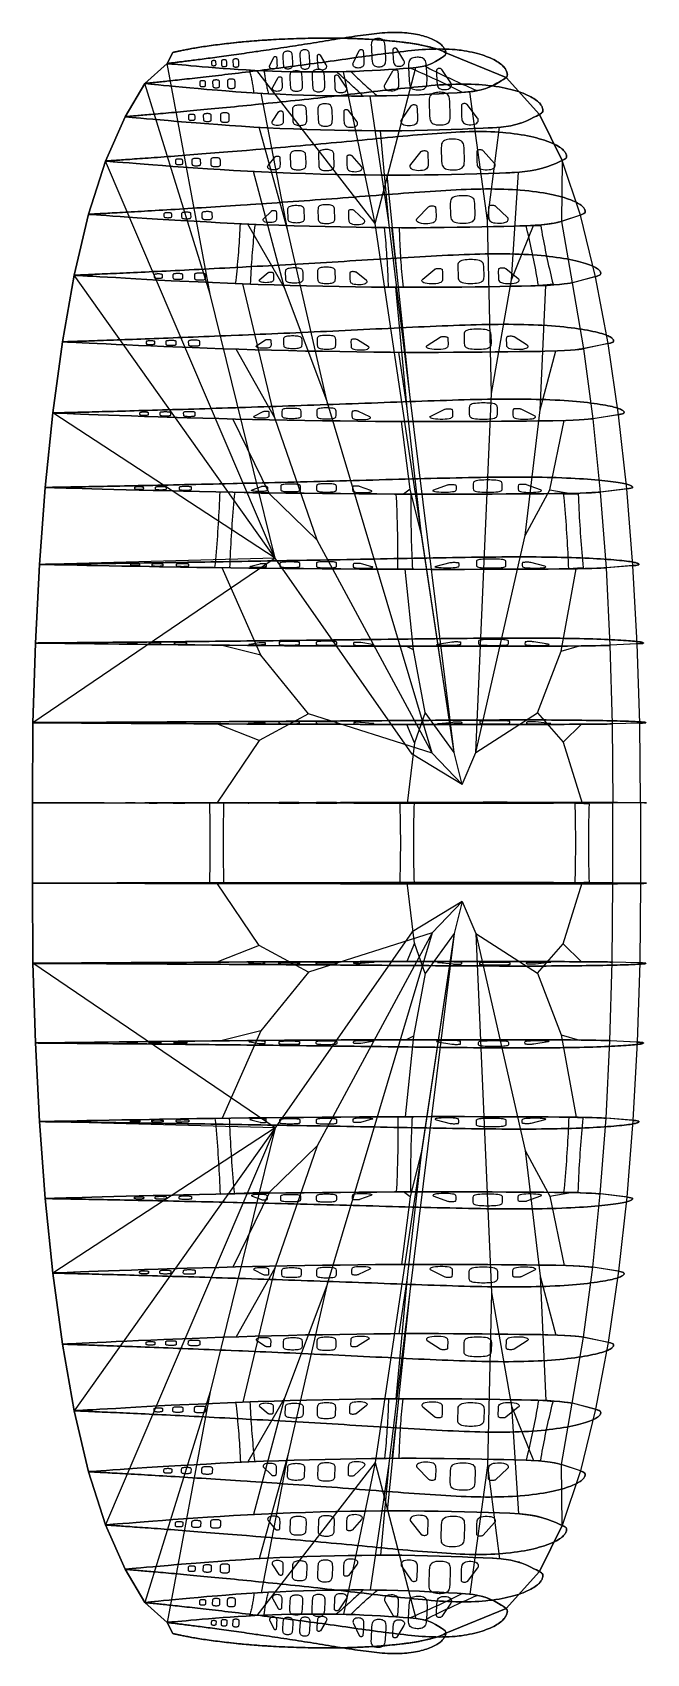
# Model space of a CAD drawing. Extents: x -1328 to 1439, y -3653 to 3653.
import ezdxf

# ---------------------------------------------------------------- set-up
doc = ezdxf.new("R2010")
doc.units = 0
for name, color, linetype in [('BANDESTENSION', 5, 'CONTINUOUS'), ('EXTRADOS', 7, 'CONTINUOUS'), ('INTRADOS', 7, 'CONTINUOUS'), ('JONCS', 6, 'CONTINUOUS'), ('NERVURES', 1, 'CONTINUOUS'), ('SUSPENTAGE', 8, 'CONTINUOUS'), ('TROUS', 2, 'CONTINUOUS')]:
    doc.layers.add(name, color=color, linetype=linetype)

msp = doc.modelspace()

# ---------------------------------------------------------------- linework, layer by layer
at = {"layer": 'BANDESTENSION', "color": 5, "linetype": 'CONTINUOUS'}
for points in [[(-264.2, 3376.5, 1322.4), (-314.7, 3379.3, 1320.1), (-330.1, 3380.3, 1319.3), (-330.1, 3380.3, 1319.3), (-330.1, 3380.3, 1319.3), (-330.7, 3385.6, 1331.6), (-331.3, 3391, 1343.8), (-331.9, 3396.4, 1356), (-332.6, 3401.8, 1368.3), (-333.4, 3407.1, 1380.5), (-334.2, 3412.5, 1392.7), (-335.1, 3417.9, 1405), (-336, 3423.3, 1417.2), (-337, 3428.7, 1429.4), (-338, 3434.1, 1441.6), (-339.1, 3439.5, 1453.8), (-340.3, 3444.9, 1466), (-341.5, 3450.3, 1478.2), (-342.8, 3455.7, 1490.4), (-344.1, 3461, 1502.5), (-345.5, 3466.4, 1514.7), (-347, 3471.8, 1526.9), (-348.5, 3477.3, 1539), (-350.1, 3482.7, 1551.2), (-350.1, 3482.7, 1551.2), (-326.5, 3481.4, 1551.9), (-287.2, 3479.6, 1552.9), (-284.1, 3479.4, 1552.9), (-284.1, 3479.4, 1552.9), (-283.6, 3474, 1540.8), (-283, 3468.6, 1528.6), (-282.4, 3463.2, 1516.4), (-281.7, 3457.8, 1504.2), (-280.9, 3452.4, 1492.1), (-280.1, 3447, 1479.9), (-279.2, 3441.6, 1467.8), (-278.3, 3436.2, 1455.6), (-277.3, 3430.7, 1443.5), (-276.2, 3425.3, 1431.3), (-275.1, 3419.9, 1419.2), (-274, 3414.5, 1407.1), (-272.7, 3409.1, 1394.9), (-271.5, 3403.6, 1382.8), (-270.1, 3398.2, 1370.7), (-268.7, 3392.8, 1358.6), (-267.3, 3387.4, 1346.5), (-265.8, 3381.9, 1334.4), (-264.2, 3376.5, 1322.4), (-264.2, 3376.5, 1322.4)], [(226.8, 3366.4, 1330.5), (215.7, 3366.2, 1330.6), (163, 3365.9, 1330.9), (161, 3365.9, 1330.9), (161, 3365.9, 1330.9), (155.2, 3371.7, 1342.9), (149.2, 3377.6, 1354.9), (143.3, 3383.4, 1366.9), (137.2, 3389.2, 1378.8), (131.1, 3395, 1390.8), (125, 3400.8, 1402.7), (118.8, 3406.6, 1414.6), (112.6, 3412.4, 1426.4), (106.3, 3418.1, 1438.2), (99.9, 3423.9, 1450.1), (93.5, 3429.6, 1461.9), (87, 3435.3, 1473.6), (80.5, 3441, 1485.4), (74, 3446.7, 1497.1), (67.4, 3452.4, 1508.8), (60.7, 3458.1, 1520.5), (54, 3463.8, 1532.1), (47.2, 3469.4, 1543.8), (40.4, 3475.1, 1555.4), (40.4, 3475.1, 1555.4), (44.5, 3475.1, 1555.3), (85.4, 3476, 1554.9), (106.1, 3476.6, 1554.5), (106.1, 3476.6, 1554.5), (112, 3470.7, 1542.5), (117.9, 3464.8, 1530.6), (123.9, 3458.9, 1518.6), (130, 3453, 1506.7), (136, 3447.2, 1494.8), (142.2, 3441.3, 1482.9), (148.4, 3435.5, 1471.1), (154.6, 3429.6, 1459.2), (160.9, 3423.8, 1447.4), (167.3, 3418, 1435.6), (173.7, 3412.2, 1423.9), (180.1, 3406.5, 1412.1), (186.7, 3400.7, 1400.4), (193.2, 3395, 1388.7), (199.8, 3389.2, 1377), (206.5, 3383.5, 1365.3), (213.2, 3377.8, 1353.7), (220, 3372.1, 1342.1), (226.8, 3366.4, 1330.5), (226.8, 3366.4, 1330.5)], [(675.6, 3390.4, 1311.2), (657, 3386.9, 1314), (623, 3383.1, 1317), (610.1, 3382.3, 1317.7), (610.1, 3382.3, 1317.7), (598, 3388.2, 1330), (585.9, 3394.2, 1342.3), (573.7, 3400.1, 1354.5), (561.5, 3406.1, 1366.7), (549.2, 3412, 1378.9), (536.9, 3417.8, 1391.1), (524.5, 3423.7, 1403.2), (512.1, 3429.5, 1415.3), (499.7, 3435.3, 1427.3), (487.2, 3441.1, 1439.3), (474.7, 3446.8, 1451.3), (462.1, 3452.5, 1463.3), (449.5, 3458.2, 1475.2), (436.9, 3463.9, 1487.1), (424.2, 3469.5, 1499), (411.5, 3475.2, 1510.8), (398.7, 3480.8, 1522.6), (385.9, 3486.3, 1534.4), (373, 3491.9, 1546.1), (373, 3491.9, 1546.1), (401.2, 3494.7, 1544.6), (427.5, 3498.8, 1542.3), (438.3, 3501.5, 1540.8), (438.3, 3501.5, 1540.8), (450.5, 3495.3, 1528.5), (462.6, 3489.2, 1516.2), (474.8, 3483.1, 1503.9), (487.1, 3477.1, 1491.7), (499.4, 3471, 1479.5), (511.7, 3465.1, 1467.3), (524, 3459.1, 1455.1), (536.5, 3453.2, 1443), (548.9, 3447.3, 1430.9), (561.4, 3441.5, 1418.8), (573.9, 3435.6, 1406.7), (586.5, 3429.9, 1394.7), (599.1, 3424.1, 1382.7), (611.7, 3418.4, 1370.7), (624.4, 3412.7, 1358.7), (637.1, 3407.1, 1346.8), (649.9, 3401.5, 1334.9), (662.7, 3395.9, 1323), (675.6, 3390.4, 1311.2), (675.6, 3390.4, 1311.2)], [(-346.8, 2518.3, 529.4), (-381.1, 2519.5, 526.5), (-412.6, 2520.8, 523.6), (-412.6, 2520.8, 523.6), (-410.9, 2534.9, 532.4), (-409.3, 2549.1, 541.2), (-407.8, 2563.2, 549.9), (-406.3, 2577.4, 558.7), (-404.9, 2591.6, 567.5), (-403.5, 2605.7, 576.2), (-402.2, 2619.9, 585), (-401, 2634.1, 593.8), (-399.8, 2648.3, 602.5), (-398.7, 2662.5, 611.3), (-397.6, 2676.8, 620), (-396.6, 2691, 628.8), (-395.6, 2705.2, 637.5), (-394.7, 2719.4, 646.2), (-393.9, 2733.7, 655), (-393.1, 2747.9, 663.7), (-392.4, 2762.2, 672.4), (-391.7, 2776.4, 681.2), (-391.1, 2790.7, 689.9), (-391.1, 2790.7, 689.9), (-353.7, 2789, 693.1), (-325.3, 2787.8, 695.2), (-325.3, 2787.8, 695.2), (-327, 2773.7, 686.5), (-328.5, 2759.5, 677.7), (-330.1, 2745.4, 669), (-331.6, 2731.3, 660.2), (-333, 2717.1, 651.5), (-334.3, 2702.9, 642.8), (-335.6, 2688.8, 634), (-336.9, 2674.6, 625.3), (-338.1, 2660.4, 616.6), (-339.2, 2646.2, 607.8), (-340.3, 2632, 599.1), (-341.3, 2617.8, 590.4), (-342.2, 2603.6, 581.7), (-343.1, 2589.4, 573), (-344, 2575.2, 564.2), (-344.8, 2561, 555.5), (-345.5, 2546.8, 546.8), (-346.1, 2532.5, 538.1), (-346.8, 2518.3, 529.4), (-346.8, 2518.3, 529.4)], [(1017.3, 2518.1, 540.4), (991, 2514.6, 543.5), (951.7, 2511.7, 546.4), (951.7, 2511.7, 546.4), (951.7, 2511.7, 546.4), (951.7, 2511.7, 546.4), (949.3, 2526, 554.9), (946.9, 2540.3, 563.3), (944.3, 2554.6, 571.8), (941.7, 2568.8, 580.2), (939.1, 2583.1, 588.6), (936.4, 2597.3, 597.1), (933.7, 2611.6, 605.5), (930.8, 2625.8, 614), (928, 2640, 622.4), (925, 2654.2, 630.8), (922.1, 2668.4, 639.3), (919, 2682.6, 647.7), (915.9, 2696.8, 656.2), (912.8, 2710.9, 664.6), (909.5, 2725.1, 673), (906.3, 2739.2, 681.5), (902.9, 2753.3, 689.9), (899.6, 2767.4, 698.4), (896.1, 2781.5, 706.8), (896.1, 2781.5, 706.8), (899.9, 2781.6, 706.6), (918.7, 2782.2, 704.8), (951.4, 2782.7, 699.9), (961.7, 2782.9, 697.7), (961.7, 2782.9, 697.7), (964.1, 2768.9, 689.5), (966.6, 2754.8, 681.2), (969.1, 2740.8, 673), (971.7, 2726.8, 664.7), (974.3, 2712.8, 656.5), (977.1, 2698.8, 648.2), (979.8, 2684.8, 639.9), (982.6, 2670.8, 631.7), (985.5, 2656.9, 623.4), (988.4, 2642.9, 615.1), (991.4, 2629, 606.8), (994.5, 2615.1, 598.5), (997.6, 2601.2, 590.2), (1000.7, 2587.3, 581.9), (1003.9, 2573.4, 573.6), (1007.2, 2559.6, 565.4), (1010.5, 2545.7, 557), (1013.9, 2531.9, 548.7), (1017.3, 2518.1, 540.4), (1017.3, 2518.1, 540.4)], [(341.5, 2504.1, 562.6), (275.8, 2504.6, 561.6), (275.8, 2504.6, 561.6), (275.8, 2504.6, 561.6), (275.4, 2518.7, 570.1), (274.9, 2532.9, 578.6), (274.4, 2547, 587), (273.9, 2561.2, 595.5), (273.3, 2575.3, 604), (272.6, 2589.5, 612.4), (271.8, 2603.6, 620.9), (271, 2617.7, 629.4), (270.2, 2631.9, 637.8), (269.3, 2646, 646.3), (268.3, 2660.1, 654.7), (267.3, 2674.3, 663.2), (266.2, 2688.4, 671.6), (265, 2702.5, 680.1), (263.8, 2716.6, 688.5), (262.6, 2730.8, 696.9), (261.2, 2744.9, 705.4), (259.9, 2759, 713.8), (258.4, 2773.1, 722.2), (258.4, 2773.1, 722.2), (267.8, 2773, 722.4), (324.2, 2772.7, 723), (324.2, 2772.7, 723), (324.6, 2758.5, 714.5), (325, 2744.4, 706.1), (325.5, 2730.2, 697.6), (326.1, 2716.1, 689.2), (326.7, 2701.9, 680.7), (327.4, 2687.8, 672.3), (328.1, 2673.7, 663.8), (328.9, 2659.5, 655.4), (329.8, 2645.4, 646.9), (330.7, 2631.2, 638.5), (331.7, 2617.1, 630), (332.7, 2603, 621.6), (333.8, 2588.8, 613.2), (334.9, 2574.7, 604.7), (336.1, 2560.6, 596.3), (337.4, 2546.5, 587.9), (338.7, 2532.4, 579.5), (340.1, 2518.3, 571.1), (341.5, 2504.1, 562.6), (341.5, 2504.1, 562.6)], [(-439.8, 1240, 97.1), (-505.6, 1240.9, 90), (-505.6, 1240.9, 90), (-505.6, 1240.9, 90), (-503.8, 1258.8, 93.9), (-502.2, 1276.7, 97.9), (-500.6, 1294.6, 101.9), (-499, 1312.6, 105.8), (-497.5, 1330.5, 109.8), (-496.1, 1348.4, 113.8), (-494.7, 1366.4, 117.7), (-493.4, 1384.3, 121.7), (-492.1, 1402.3, 125.6), (-490.9, 1420.2, 129.5), (-489.8, 1438.2, 133.5), (-488.7, 1456.2, 137.4), (-487.7, 1474.1, 141.3), (-486.7, 1492.1, 145.2), (-485.8, 1510.1, 149.1), (-484.9, 1528.1, 153), (-484.1, 1546.1, 156.9), (-483.4, 1564.1, 160.8), (-482.7, 1582.1, 164.7), (-482.7, 1582.1, 164.7), (-424.9, 1580.9, 170.8), (-416.9, 1580.8, 171.6), (-416.9, 1580.8, 171.6), (-418.7, 1562.9, 167.6), (-420.3, 1545, 163.7), (-421.9, 1527.1, 159.7), (-423.5, 1509.2, 155.7), (-425, 1491.3, 151.8), (-426.4, 1473.4, 147.8), (-427.8, 1455.4, 143.9), (-429.1, 1437.5, 140), (-430.4, 1419.6, 136), (-431.6, 1401.6, 132.1), (-432.7, 1383.7, 128.2), (-433.8, 1365.7, 124.3), (-434.8, 1347.8, 120.4), (-435.8, 1329.8, 116.5), (-436.7, 1311.9, 112.6), (-437.6, 1293.9, 108.7), (-438.4, 1275.9, 104.8), (-439.1, 1258, 100.9), (-439.8, 1240, 97.1), (-439.8, 1240, 97.1)], [(384, 1233.2, 149), (318.3, 1233.5, 147.4), (318.3, 1233.5, 147.4), (318.4, 1251.3, 151.1), (318.5, 1269.1, 154.8), (318.5, 1287, 158.5), (318.5, 1304.8, 162.2), (318.4, 1322.7, 166), (318.3, 1340.5, 169.7), (318.1, 1358.3, 173.4), (317.8, 1376.2, 177.1), (317.5, 1394, 180.8), (317.1, 1411.8, 184.5), (316.7, 1429.7, 188.2), (316.2, 1447.5, 191.9), (315.7, 1465.3, 195.6), (315, 1483.2, 199.3), (314.4, 1501, 203), (313.7, 1518.8, 206.7), (312.9, 1536.7, 210.4), (312, 1554.5, 214.1), (311.1, 1572.3, 217.8), (311.1, 1572.3, 217.8), (376.9, 1572, 219.3), (376.9, 1572, 219.3), (376.7, 1554.2, 215.6), (376.6, 1536.3, 211.9), (376.6, 1518.5, 208.2), (376.6, 1500.7, 204.5), (376.7, 1482.8, 200.8), (376.9, 1465, 197.1), (377.1, 1447.2, 193.4), (377.3, 1429.3, 189.6), (377.6, 1411.5, 185.9), (378, 1393.7, 182.2), (378.4, 1375.8, 178.6), (378.9, 1358, 174.9), (379.5, 1340.2, 171.2), (380.1, 1322.4, 167.5), (380.8, 1304.5, 163.8), (381.5, 1286.7, 160.1), (382.3, 1268.9, 156.4), (383.1, 1251.1, 152.7), (384, 1233.2, 149), (384, 1233.2, 149)], [(1153.7, 1240, 127.8), (1128.3, 1237.8, 131.4), (1088, 1235.9, 134.7), (1088, 1235.9, 134.7), (1087.3, 1253.7, 138.3), (1086.6, 1271.5, 141.9), (1085.8, 1289.4, 145.5), (1085, 1307.2, 149.2), (1084, 1325, 152.8), (1083.1, 1342.8, 156.4), (1082, 1360.7, 160.1), (1080.9, 1378.5, 163.7), (1079.8, 1396.3, 167.3), (1078.6, 1414.1, 171), (1077.3, 1431.9, 174.6), (1076, 1449.7, 178.3), (1074.6, 1467.5, 182), (1073.2, 1485.2, 185.6), (1071.7, 1503, 189.3), (1070.1, 1520.8, 193), (1068.5, 1538.6, 196.6), (1066.9, 1556.3, 200.3), (1065.1, 1574.1, 204), (1065.1, 1574.1, 204), (1105.2, 1573.2, 200.2), (1130.8, 1572.2, 196), (1130.8, 1572.2, 196), (1131.5, 1554.6, 192.5), (1132.2, 1537.1, 189), (1133, 1519.6, 185.4), (1133.9, 1502.1, 181.9), (1134.8, 1484.6, 178.3), (1135.8, 1467.1, 174.8), (1136.8, 1449.6, 171.2), (1137.9, 1432.1, 167.6), (1139.1, 1414.6, 164), (1140.3, 1397.1, 160.4), (1141.5, 1379.6, 156.8), (1142.8, 1362.1, 153.2), (1144.2, 1344.7, 149.6), (1145.7, 1327.2, 146), (1147.2, 1309.7, 142.4), (1148.7, 1292.3, 138.7), (1150.3, 1274.8, 135.1), (1152, 1257.4, 131.4), (1153.7, 1240, 127.8), (1153.7, 1240, 127.8)], [(-465.1, 179.4, -16.9), (-524.4, 179.4, -23.4), (-530.9, 179.5, -24.1), (-530.9, 179.5, -24.1), (-530.4, 160.6, -24.1), (-529.9, 141.7, -24), (-529.5, 122.8, -24), (-529.2, 103.9, -23.9), (-528.9, 85, -23.9), (-528.6, 66.1, -23.9), (-528.5, 47.2, -23.8), (-528.3, 28.3, -23.8), (-528.3, 9.4, -23.8), (-528.3, -9.4, -23.8), (-528.3, -28.3, -23.8), (-528.5, -47.2, -23.8), (-528.6, -66.1, -23.9), (-528.9, -85, -23.9), (-529.2, -103.9, -23.9), (-529.5, -122.8, -24), (-529.9, -141.7, -24), (-530.4, -160.6, -24.1), (-530.9, -179.5, -24.1), (-530.9, -179.5, -24.1), (-524.4, -179.4, -23.4), (-465.1, -179.4, -16.9), (-465.1, -179.4, -16.9), (-465.7, -160.5, -17), (-466.1, -141.6, -17), (-466.5, -122.7, -17), (-466.9, -103.8, -17.1), (-467.2, -85, -17.1), (-467.4, -66.1, -17.1), (-467.6, -47.2, -17.2), (-467.7, -28.3, -17.2), (-467.7, -9.4, -17.2), (-467.7, 9.4, -17.2), (-467.7, 28.3, -17.2), (-467.6, 47.2, -17.2), (-467.4, 66.1, -17.1), (-467.2, 85, -17.1), (-466.9, 103.8, -17.1), (-466.5, 122.7, -17), (-466.1, 141.6, -17), (-465.7, 160.5, -17), (-465.1, 179.4, -16.9), (-465.1, 179.4, -16.9)], [(392.6, 178.6, 38.4), (326.8, 178.6, 36.7), (326.8, 178.6, 36.7), (327.3, 159.8, 36.7), (327.8, 141, 36.7), (328.2, 122.2, 36.7), (328.6, 103.4, 36.7), (328.8, 84.6, 36.7), (329.1, 65.8, 36.7), (329.3, 47, 36.8), (329.4, 28.2, 36.8), (329.4, 9.4, 36.8), (329.4, -9.4, 36.8), (329.4, -28.2, 36.8), (329.3, -47, 36.8), (329.1, -65.8, 36.7), (328.8, -84.6, 36.7), (328.6, -103.4, 36.7), (328.2, -122.2, 36.7), (327.8, -141, 36.7), (327.3, -159.8, 36.7), (326.8, -178.6, 36.7), (326.8, -178.6, 36.7), (392.6, -178.6, 38.4), (392.6, -178.6, 38.4), (392, -159.8, 38.3), (391.6, -141, 38.3), (391.2, -122.2, 38.3), (390.8, -103.4, 38.3), (390.5, -84.6, 38.3), (390.3, -65.8, 38.3), (390.1, -47, 38.3), (390, -28.2, 38.3), (389.9, -9.4, 38.3), (389.9, 9.4, 38.3), (390, 28.2, 38.3), (390.1, 47, 38.3), (390.3, 65.8, 38.3), (390.5, 84.6, 38.3), (390.8, 103.4, 38.3), (391.2, 122.2, 38.3), (391.6, 141, 38.3), (392, 159.8, 38.3), (392.6, 178.6, 38.4), (392.6, 178.6, 38.4)], [(1181, 175.1, 16), (1155.7, 176.7, 19.8), (1115.3, 178, 23.4), (1115.3, 178, 23.4), (1115.8, 159.3, 23.4), (1116.3, 140.6, 23.3), (1116.7, 121.8, 23.3), (1117.1, 103.1, 23.2), (1117.3, 84.3, 23.2), (1117.6, 65.6, 23.2), (1117.8, 46.9, 23.2), (1117.9, 28.1, 23.2), (1117.9, 9.4, 23.2), (1117.9, -9.4, 23.2), (1117.9, -28.1, 23.2), (1117.8, -46.9, 23.2), (1117.6, -65.6, 23.2), (1117.3, -84.3, 23.2), (1117.1, -103.1, 23.2), (1116.7, -121.8, 23.3), (1116.3, -140.6, 23.3), (1115.8, -159.3, 23.4), (1115.3, -178, 23.4), (1115.3, -178, 23.4), (1155.7, -176.7, 19.8), (1181, -175.1, 16), (1181, -175.1, 16), (1180.5, -156.7, 16), (1180, -138.3, 16.1), (1179.6, -119.8, 16.2), (1179.3, -101.4, 16.2), (1179, -83, 16.3), (1178.7, -64.5, 16.3), (1178.6, -46.1, 16.3), (1178.5, -27.7, 16.3), (1178.4, -9.2, 16.3), (1178.4, 9.2, 16.3), (1178.5, 27.7, 16.3), (1178.6, 46.1, 16.3), (1178.7, 64.5, 16.3), (1179, 83, 16.3), (1179.3, 101.4, 16.2), (1179.6, 119.8, 16.2), (1180, 138.3, 16.1), (1180.5, 156.7, 16), (1181, 175.1, 16), (1181, 175.1, 16)], [(-439.8, -1240, 97.1), (-505.6, -1240.9, 90), (-505.6, -1240.9, 90), (-505.6, -1240.9, 90), (-503.8, -1258.8, 93.9), (-502.2, -1276.7, 97.9), (-500.6, -1294.6, 101.9), (-499, -1312.6, 105.8), (-497.5, -1330.5, 109.8), (-496.1, -1348.4, 113.8), (-494.7, -1366.4, 117.7), (-493.4, -1384.3, 121.7), (-492.1, -1402.3, 125.6), (-490.9, -1420.2, 129.5), (-489.8, -1438.2, 133.5), (-488.7, -1456.2, 137.4), (-487.7, -1474.1, 141.3), (-486.7, -1492.1, 145.2), (-485.8, -1510.1, 149.1), (-484.9, -1528.1, 153), (-484.1, -1546.1, 156.9), (-483.4, -1564.1, 160.8), (-482.7, -1582.1, 164.7), (-482.7, -1582.1, 164.7), (-424.9, -1580.9, 170.8), (-416.9, -1580.8, 171.6), (-416.9, -1580.8, 171.6), (-418.7, -1562.9, 167.6), (-420.3, -1545, 163.7), (-421.9, -1527.1, 159.7), (-423.5, -1509.2, 155.7), (-425, -1491.3, 151.8), (-426.4, -1473.4, 147.8), (-427.8, -1455.4, 143.9), (-429.1, -1437.5, 140), (-430.4, -1419.6, 136), (-431.6, -1401.6, 132.1), (-432.7, -1383.7, 128.2), (-433.8, -1365.7, 124.3), (-434.8, -1347.8, 120.4), (-435.8, -1329.8, 116.5), (-436.7, -1311.9, 112.6), (-437.6, -1293.9, 108.7), (-438.4, -1275.9, 104.8), (-439.1, -1258, 100.9), (-439.8, -1240, 97.1), (-439.8, -1240, 97.1)], [(384, -1233.2, 149), (318.3, -1233.5, 147.4), (318.3, -1233.5, 147.4), (318.4, -1251.3, 151.1), (318.5, -1269.1, 154.8), (318.5, -1287, 158.5), (318.5, -1304.8, 162.2), (318.4, -1322.7, 166), (318.3, -1340.5, 169.7), (318.1, -1358.3, 173.4), (317.8, -1376.2, 177.1), (317.5, -1394, 180.8), (317.1, -1411.8, 184.5), (316.7, -1429.7, 188.2), (316.2, -1447.5, 191.9), (315.7, -1465.3, 195.6), (315, -1483.2, 199.3), (314.4, -1501, 203), (313.7, -1518.8, 206.7), (312.9, -1536.7, 210.4), (312, -1554.5, 214.1), (311.1, -1572.3, 217.8), (311.1, -1572.3, 217.8), (376.9, -1572, 219.3), (376.9, -1572, 219.3), (376.7, -1554.2, 215.6), (376.6, -1536.3, 211.9), (376.6, -1518.5, 208.2), (376.6, -1500.7, 204.5), (376.7, -1482.8, 200.8), (376.9, -1465, 197.1), (377.1, -1447.2, 193.4), (377.3, -1429.3, 189.6), (377.6, -1411.5, 185.9), (378, -1393.7, 182.2), (378.4, -1375.8, 178.6), (378.9, -1358, 174.9), (379.5, -1340.2, 171.2), (380.1, -1322.4, 167.5), (380.8, -1304.5, 163.8), (381.5, -1286.7, 160.1), (382.3, -1268.9, 156.4), (383.1, -1251.1, 152.7), (384, -1233.2, 149), (384, -1233.2, 149)], [(1153.7, -1240, 127.8), (1128.3, -1237.8, 131.4), (1088, -1235.9, 134.7), (1088, -1235.9, 134.7), (1087.3, -1253.7, 138.3), (1086.6, -1271.5, 141.9), (1085.8, -1289.4, 145.5), (1085, -1307.2, 149.2), (1084, -1325, 152.8), (1083.1, -1342.8, 156.4), (1082, -1360.7, 160.1), (1080.9, -1378.5, 163.7), (1079.8, -1396.3, 167.3), (1078.6, -1414.1, 171), (1077.3, -1431.9, 174.6), (1076, -1449.7, 178.3), (1074.6, -1467.5, 182), (1073.2, -1485.2, 185.6), (1071.7, -1503, 189.3), (1070.1, -1520.8, 193), (1068.5, -1538.6, 196.6), (1066.9, -1556.3, 200.3), (1065.1, -1574.1, 204), (1065.1, -1574.1, 204), (1105.2, -1573.2, 200.2), (1130.8, -1572.2, 196), (1130.8, -1572.2, 196), (1131.5, -1554.6, 192.5), (1132.2, -1537.1, 189), (1133, -1519.6, 185.4), (1133.9, -1502.1, 181.9), (1134.8, -1484.6, 178.3), (1135.8, -1467.1, 174.8), (1136.8, -1449.6, 171.2), (1137.9, -1432.1, 167.6), (1139.1, -1414.6, 164), (1140.3, -1397.1, 160.4), (1141.5, -1379.6, 156.8), (1142.8, -1362.1, 153.2), (1144.2, -1344.7, 149.6), (1145.7, -1327.2, 146), (1147.2, -1309.7, 142.4), (1148.7, -1292.3, 138.7), (1150.3, -1274.8, 135.1), (1152, -1257.4, 131.4), (1153.7, -1240, 127.8), (1153.7, -1240, 127.8)], [(-346.8, -2518.3, 529.4), (-381.1, -2519.5, 526.5), (-412.6, -2520.8, 523.6), (-412.6, -2520.8, 523.6), (-410.9, -2534.9, 532.4), (-409.3, -2549.1, 541.2), (-407.8, -2563.2, 549.9), (-406.3, -2577.4, 558.7), (-404.9, -2591.6, 567.5), (-403.5, -2605.7, 576.2), (-402.2, -2619.9, 585), (-401, -2634.1, 593.8), (-399.8, -2648.3, 602.5), (-398.7, -2662.5, 611.3), (-397.6, -2676.8, 620), (-396.6, -2691, 628.8), (-395.6, -2705.2, 637.5), (-394.7, -2719.4, 646.2), (-393.9, -2733.7, 655), (-393.1, -2747.9, 663.7), (-392.4, -2762.2, 672.4), (-391.7, -2776.4, 681.2), (-391.1, -2790.7, 689.9), (-391.1, -2790.7, 689.9), (-353.7, -2789, 693.1), (-325.3, -2787.8, 695.2), (-325.3, -2787.8, 695.2), (-327, -2773.7, 686.5), (-328.5, -2759.5, 677.7), (-330.1, -2745.4, 669), (-331.6, -2731.3, 660.2), (-333, -2717.1, 651.5), (-334.3, -2702.9, 642.8), (-335.6, -2688.8, 634), (-336.9, -2674.6, 625.3), (-338.1, -2660.4, 616.6), (-339.2, -2646.2, 607.8), (-340.3, -2632, 599.1), (-341.3, -2617.8, 590.4), (-342.2, -2603.6, 581.7), (-343.1, -2589.4, 573), (-344, -2575.2, 564.2), (-344.8, -2561, 555.5), (-345.5, -2546.8, 546.8), (-346.1, -2532.5, 538.1), (-346.8, -2518.3, 529.4), (-346.8, -2518.3, 529.4)], [(341.5, -2504.1, 562.6), (275.8, -2504.6, 561.6), (275.8, -2504.6, 561.6), (275.8, -2504.6, 561.6), (275.4, -2518.7, 570.1), (274.9, -2532.9, 578.6), (274.4, -2547, 587), (273.9, -2561.2, 595.5), (273.3, -2575.3, 604), (272.6, -2589.5, 612.4), (271.8, -2603.6, 620.9), (271, -2617.7, 629.4), (270.2, -2631.9, 637.8), (269.3, -2646, 646.3), (268.3, -2660.1, 654.7), (267.3, -2674.3, 663.2), (266.2, -2688.4, 671.6), (265, -2702.5, 680.1), (263.8, -2716.6, 688.5), (262.6, -2730.8, 696.9), (261.2, -2744.9, 705.4), (259.9, -2759, 713.8), (258.4, -2773.1, 722.2), (258.4, -2773.1, 722.2), (267.8, -2773, 722.4), (324.2, -2772.7, 723), (324.2, -2772.7, 723), (324.6, -2758.5, 714.5), (325, -2744.4, 706.1), (325.5, -2730.2, 697.6), (326.1, -2716.1, 689.2), (326.7, -2701.9, 680.7), (327.4, -2687.8, 672.3), (328.1, -2673.7, 663.8), (328.9, -2659.5, 655.4), (329.8, -2645.4, 646.9), (330.7, -2631.2, 638.5), (331.7, -2617.1, 630), (332.7, -2603, 621.6), (333.8, -2588.8, 613.2), (334.9, -2574.7, 604.7), (336.1, -2560.6, 596.3), (337.4, -2546.5, 587.9), (338.7, -2532.4, 579.5), (340.1, -2518.3, 571.1), (341.5, -2504.1, 562.6), (341.5, -2504.1, 562.6)], [(1017.3, -2518.1, 540.4), (991, -2514.6, 543.5), (951.7, -2511.7, 546.4), (951.7, -2511.7, 546.4), (951.7, -2511.7, 546.4), (951.7, -2511.7, 546.4), (949.3, -2526, 554.9), (946.9, -2540.3, 563.3), (944.3, -2554.6, 571.8), (941.7, -2568.8, 580.2), (939.1, -2583.1, 588.6), (936.4, -2597.3, 597.1), (933.7, -2611.6, 605.5), (930.8, -2625.8, 614), (928, -2640, 622.4), (925, -2654.2, 630.8), (922.1, -2668.4, 639.3), (919, -2682.6, 647.7), (915.9, -2696.8, 656.2), (912.8, -2710.9, 664.6), (909.5, -2725.1, 673), (906.3, -2739.2, 681.5), (902.9, -2753.3, 689.9), (899.6, -2767.4, 698.4), (896.1, -2781.5, 706.8), (896.1, -2781.5, 706.8), (899.9, -2781.6, 706.6), (918.7, -2782.2, 704.8), (951.4, -2782.7, 699.9), (961.7, -2782.9, 697.7), (961.7, -2782.9, 697.7), (964.1, -2768.9, 689.5), (966.6, -2754.8, 681.2), (969.1, -2740.8, 673), (971.7, -2726.8, 664.7), (974.3, -2712.8, 656.5), (977.1, -2698.8, 648.2), (979.8, -2684.8, 639.9), (982.6, -2670.8, 631.7), (985.5, -2656.9, 623.4), (988.4, -2642.9, 615.1), (991.4, -2629, 606.8), (994.5, -2615.1, 598.5), (997.6, -2601.2, 590.2), (1000.7, -2587.3, 581.9), (1003.9, -2573.4, 573.6), (1007.2, -2559.6, 565.4), (1010.5, -2545.7, 557), (1013.9, -2531.9, 548.7), (1017.3, -2518.1, 540.4), (1017.3, -2518.1, 540.4)], [(-264.2, -3376.5, 1322.4), (-314.7, -3379.3, 1320.1), (-330.1, -3380.3, 1319.3), (-330.1, -3380.3, 1319.3), (-330.1, -3380.3, 1319.3), (-330.7, -3385.6, 1331.6), (-331.3, -3391, 1343.8), (-331.9, -3396.4, 1356), (-332.6, -3401.8, 1368.3), (-333.4, -3407.1, 1380.5), (-334.2, -3412.5, 1392.7), (-335.1, -3417.9, 1405), (-336, -3423.3, 1417.2), (-337, -3428.7, 1429.4), (-338, -3434.1, 1441.6), (-339.1, -3439.5, 1453.8), (-340.3, -3444.9, 1466), (-341.5, -3450.3, 1478.2), (-342.8, -3455.7, 1490.4), (-344.1, -3461, 1502.5), (-345.5, -3466.4, 1514.7), (-347, -3471.8, 1526.9), (-348.5, -3477.3, 1539), (-350.1, -3482.7, 1551.2), (-350.1, -3482.7, 1551.2), (-326.5, -3481.4, 1551.9), (-287.2, -3479.6, 1552.9), (-284.1, -3479.4, 1552.9), (-284.1, -3479.4, 1552.9), (-283.6, -3474, 1540.8), (-283, -3468.6, 1528.6), (-282.4, -3463.2, 1516.4), (-281.7, -3457.8, 1504.2), (-280.9, -3452.4, 1492.1), (-280.1, -3447, 1479.9), (-279.2, -3441.6, 1467.8), (-278.3, -3436.2, 1455.6), (-277.3, -3430.7, 1443.5), (-276.2, -3425.3, 1431.3), (-275.1, -3419.9, 1419.2), (-274, -3414.5, 1407.1), (-272.7, -3409.1, 1394.9), (-271.5, -3403.6, 1382.8), (-270.1, -3398.2, 1370.7), (-268.7, -3392.8, 1358.6), (-267.3, -3387.4, 1346.5), (-265.8, -3381.9, 1334.4), (-264.2, -3376.5, 1322.4), (-264.2, -3376.5, 1322.4)], [(226.8, -3366.4, 1330.5), (215.7, -3366.2, 1330.6), (163, -3365.9, 1330.9), (161, -3365.9, 1330.9), (161, -3365.9, 1330.9), (155.2, -3371.7, 1342.9), (149.2, -3377.6, 1354.9), (143.3, -3383.4, 1366.9), (137.2, -3389.2, 1378.8), (131.1, -3395, 1390.8), (125, -3400.8, 1402.7), (118.8, -3406.6, 1414.6), (112.6, -3412.4, 1426.4), (106.3, -3418.1, 1438.2), (99.9, -3423.9, 1450.1), (93.5, -3429.6, 1461.9), (87, -3435.3, 1473.6), (80.5, -3441, 1485.4), (74, -3446.7, 1497.1), (67.4, -3452.4, 1508.8), (60.7, -3458.1, 1520.5), (54, -3463.8, 1532.1), (47.2, -3469.4, 1543.8), (40.4, -3475.1, 1555.4), (40.4, -3475.1, 1555.4), (44.5, -3475.1, 1555.3), (85.4, -3476, 1554.9), (106.1, -3476.6, 1554.5), (106.1, -3476.6, 1554.5), (112, -3470.7, 1542.5), (117.9, -3464.8, 1530.6), (123.9, -3458.9, 1518.6), (130, -3453, 1506.7), (136, -3447.2, 1494.8), (142.2, -3441.3, 1482.9), (148.4, -3435.5, 1471.1), (154.6, -3429.6, 1459.2), (160.9, -3423.8, 1447.4), (167.3, -3418, 1435.6), (173.7, -3412.2, 1423.9), (180.1, -3406.5, 1412.1), (186.7, -3400.7, 1400.4), (193.2, -3395, 1388.7), (199.8, -3389.2, 1377), (206.5, -3383.5, 1365.3), (213.2, -3377.8, 1353.7), (220, -3372.1, 1342.1), (226.8, -3366.4, 1330.5), (226.8, -3366.4, 1330.5)], [(675.6, -3390.4, 1311.2), (657, -3386.9, 1314), (623, -3383.1, 1317), (610.1, -3382.3, 1317.7), (610.1, -3382.3, 1317.7), (598, -3388.2, 1330), (585.9, -3394.2, 1342.3), (573.7, -3400.1, 1354.5), (561.5, -3406.1, 1366.7), (549.2, -3412, 1378.9), (536.9, -3417.8, 1391.1), (524.5, -3423.7, 1403.2), (512.1, -3429.5, 1415.3), (499.7, -3435.3, 1427.3), (487.2, -3441.1, 1439.3), (474.7, -3446.8, 1451.3), (462.1, -3452.5, 1463.3), (449.5, -3458.2, 1475.2), (436.9, -3463.9, 1487.1), (424.2, -3469.5, 1499), (411.5, -3475.2, 1510.8), (398.7, -3480.8, 1522.6), (385.9, -3486.3, 1534.4), (373, -3491.9, 1546.1), (373, -3491.9, 1546.1), (401.2, -3494.7, 1544.6), (427.5, -3498.8, 1542.3), (438.3, -3501.5, 1540.8), (438.3, -3501.5, 1540.8), (450.5, -3495.3, 1528.5), (462.6, -3489.2, 1516.2), (474.8, -3483.1, 1503.9), (487.1, -3477.1, 1491.7), (499.4, -3471, 1479.5), (511.7, -3465.1, 1467.3), (524, -3459.1, 1455.1), (536.5, -3453.2, 1443), (548.9, -3447.3, 1430.9), (561.4, -3441.5, 1418.8), (573.9, -3435.6, 1406.7), (586.5, -3429.9, 1394.7), (599.1, -3424.1, 1382.7), (611.7, -3418.4, 1370.7), (624.4, -3412.7, 1358.7), (637.1, -3407.1, 1346.8), (649.9, -3401.5, 1334.9), (662.7, -3395.9, 1323), (675.6, -3390.4, 1311.2), (675.6, -3390.4, 1311.2)]]:
    msp.add_polyline3d(points, dxfattribs=at)
at = {"layer": 'EXTRADOS', "color": 7, "linetype": 'CONTINUOUS'}
for points in [[(-822.3, 3422.4, 1285.3), (-822.1, 3422.4, 1285.3), (-821.5, 3422.5, 1285.2), (-820.5, 3422.6, 1285.1), (-819.2, 3422.7, 1285), (-817.4, 3422.9, 1284.9), (-815.3, 3423.1, 1284.7), (-812.8, 3423.4, 1284.5), (-809.9, 3423.7, 1284.2), (-806.7, 3424.1, 1283.9), (-803, 3424.5, 1283.6), (-799, 3424.9, 1283.3), (-794.6, 3425.3, 1282.9), (-789.8, 3425.9, 1282.5), (-784.7, 3426.4, 1282.1), (-779.2, 3427, 1281.6), (-773.3, 3427.6, 1281.1), (-767, 3428.3, 1280.5), (-760.4, 3429, 1280), (-753.5, 3429.7, 1279.4), (-746.1, 3430.5, 1278.7), (-738.5, 3431.3, 1278.1), (-730.4, 3432.2, 1277.4), (-722.1, 3433.1, 1276.7), (-713.4, 3434, 1275.9), (-704.3, 3435, 1275.1), (-695, 3436, 1274.3), (-685.3, 3437.1, 1273.4), (-675.2, 3438.2, 1272.6), (-664.9, 3439.3, 1271.7), (-654.3, 3440.4, 1270.7), (-643.3, 3441.7, 1269.7), (-632, 3442.9, 1268.7), (-620.5, 3444.2, 1267.7), (-608.6, 3445.5, 1266.6), (-596.4, 3446.8, 1265.6), (-584, 3448.2, 1264.4), (-571.3, 3449.7, 1263.3), (-558.3, 3451.1, 1262.1), (-545.1, 3452.6, 1260.9), (-531.6, 3454.2, 1259.6), (-517.8, 3455.7, 1258.4), (-503.9, 3457.4, 1257.1), (-489.6, 3459, 1255.7), (-475.2, 3460.7, 1254.4), (-460.5, 3462.4, 1253), (-445.6, 3464.2, 1251.5), (-430.4, 3466, 1250.1), (-415.1, 3467.8, 1248.6), (-399.6, 3469.7, 1247.1), (-383.9, 3471.6, 1245.6), (-368, 3473.5, 1244), (-351.9, 3475.5, 1242.4), (-335.6, 3477.4, 1240.8), (-319.2, 3479.5, 1239.2), (-301.3, 3481.7, 1237.4), (-286, 3483.6, 1235.9), (-269.1, 3485.7, 1234.2), (-252.1, 3487.8, 1232.5), (-235, 3490, 1230.7), (-217.8, 3492.1, 1229), (-200.5, 3494.4, 1227.2), (-183.1, 3496.6, 1225.4), (-165.6, 3498.8, 1223.6), (-148, 3501.1, 1221.7), (-130.3, 3503.4, 1219.9), (-112.6, 3505.8, 1218), (-94.8, 3508.1, 1216.1), (-76.9, 3510.5, 1214.2), (-59, 3512.9, 1212.2), (-41.1, 3515.3, 1210.3), (-23.2, 3517.8, 1208.3), (-5.2, 3520.2, 1206.3), (12.7, 3522.7, 1204.3), (30.7, 3525.2, 1202.3), (48.6, 3527.8, 1200.2), (66.6, 3530.3, 1198.2), (84.5, 3532.8, 1196.1), (102.4, 3535.3, 1194.1), (120.2, 3537.9, 1192.1), (138, 3540.4, 1190), (155.8, 3542.8, 1188), (173.5, 3545.3, 1186.1), (191.1, 3547.7, 1184.1), (208.7, 3550.1, 1182.2), (226.2, 3552.4, 1180.3), (243.6, 3554.7, 1178.4), (260.9, 3557, 1176.6), (278.2, 3559.2, 1174.9), (295.3, 3561.3, 1173.1), (312.3, 3563.4, 1171.5), (329.2, 3565.4, 1169.9), (345.9, 3567.3, 1168.3), (362.6, 3569.1, 1166.8), (379.1, 3570.8, 1165.5), (395.4, 3572.4, 1164.2), (411.6, 3573.8, 1163.1), (427.6, 3575, 1162.1), (443.5, 3576, 1161.2), (459.2, 3576.9, 1160.6), (474.6, 3577.5, 1160.1), (489.9, 3577.8, 1159.8), (505, 3578, 1159.7), (519.9, 3577.8, 1159.8), (534.6, 3577.5, 1160.1), (549, 3576.9, 1160.6), (563.2, 3576, 1161.3), (577.1, 3574.9, 1162.2), (594.4, 3573.1, 1163.6), (603.9, 3571.9, 1164.6), (616.9, 3570.1, 1166.1), (629.5, 3568, 1167.7), (641.7, 3565.8, 1169.5), (653.6, 3563.3, 1171.5), (665.2, 3560.6, 1173.7), (676.3, 3557.8, 1176), (687, 3554.8, 1178.4), (697.4, 3551.6, 1181), (707.3, 3548.3, 1183.6), (716.8, 3544.8, 1186.4), (725.8, 3541.3, 1189.3), (734.4, 3537.6, 1192.3), (742.6, 3533.8, 1195.3), (750.3, 3530, 1198.4), (757.6, 3526.1, 1201.6), (764.4, 3522.1, 1204.8), (770.7, 3518.1, 1208), (776.5, 3514.1, 1211.2), (781.8, 3510.1, 1214.5), (786.6, 3506.1, 1217.7), (790.9, 3502.1, 1221), (794.7, 3498.1, 1224.1), (798, 3494.3, 1227.2), (800.9, 3490.5, 1230.3), (803.3, 3486.9, 1233.2), (805.3, 3483.5, 1235.9), (806.9, 3480.3, 1238.6), (808.2, 3477.2, 1241), (809.2, 3474.4, 1243.3), (809.9, 3471.9, 1245.3), (810.5, 3469.7, 1247.1), (810.9, 3467.7, 1248.7), (811.1, 3466.1, 1250), (811.3, 3464.8, 1251.1), (811.4, 3463.7, 1251.9), (811.4, 3463, 1252.5), (811.5, 3462.5, 1252.9), (811.5, 3462.4, 1253), (811.1, 3457.1, 1257.3), (809.2, 3453, 1260.6), (805.5, 3448.8, 1264), (534.6, 3560.3, 1508.3), (534.6, 3560.4, 1508.3), (534.6, 3560.8, 1508), (534.5, 3561.5, 1507.7), (534.5, 3562.4, 1507.2), (534.3, 3563.4, 1506.6), (534.1, 3564.8, 1505.9), (533.8, 3566.4, 1505), (533.3, 3568.2, 1504), (532.7, 3570.3, 1502.8), (531.9, 3572.6, 1501.5), (530.9, 3575.1, 1500.2), (529.6, 3577.8, 1498.7), (528, 3580.6, 1497.1), (526.1, 3583.5, 1495.5), (523.9, 3586.5, 1493.9), (521.3, 3589.6, 1492.1), (518.4, 3592.8, 1490.4), (515.1, 3596, 1488.6), (511.4, 3599.2, 1486.9), (507.4, 3602.4, 1485.1), (503, 3605.6, 1483.3), (498.2, 3608.8, 1481.6), (493.1, 3611.9, 1479.8), (487.6, 3615, 1478.1), (481.8, 3618, 1476.5), (475.6, 3621, 1474.8), (469.2, 3623.9, 1473.2), (462.4, 3626.7, 1471.7), (455.3, 3629.4, 1470.2), (448, 3632, 1468.8), (440.3, 3634.5, 1467.4), (432.3, 3636.9, 1466.1), (424, 3639.1, 1464.9), (415.4, 3641.1, 1463.7), (406.6, 3643.1, 1462.7), (397.5, 3644.8, 1461.7), (388.2, 3646.4, 1460.8), (378.6, 3647.9, 1460), (366.6, 3649.4, 1459.2), (358.7, 3650.2, 1458.7), (348.4, 3651.1, 1458.3), (338, 3651.7, 1457.9), (327.3, 3652.2, 1457.6), (316.4, 3652.5, 1457.5), (305.4, 3652.6, 1457.4), (294.2, 3652.5, 1457.5), (282.8, 3652.2, 1457.6), (271.3, 3651.7, 1457.9), (259.7, 3651, 1458.3), (247.9, 3650.2, 1458.7), (236, 3649.2, 1459.3), (224, 3648, 1459.9), (211.9, 3646.7, 1460.6), (199.6, 3645.3, 1461.4), (187.3, 3643.8, 1462.3), (174.8, 3642.2, 1463.2), (162.2, 3640.5, 1464.1), (149.6, 3638.7, 1465.1), (136.8, 3636.9, 1466.1), (124, 3635.1, 1467.1), (111.1, 3633.1, 1468.1), (98.1, 3631.2, 1469.2), (85.1, 3629.2, 1470.3), (72, 3627.2, 1471.4), (58.8, 3625.1, 1472.6), (45.6, 3623, 1473.7), (32.3, 3620.9, 1474.9), (19, 3618.7, 1476.1), (5.6, 3616.5, 1477.3), (-7.8, 3614.4, 1478.5), (-21.2, 3612.2, 1479.7), (-34.6, 3610, 1480.9), (-48.1, 3607.8, 1482.1), (-61.5, 3605.6, 1483.3), (-75, 3603.4, 1484.6), (-88.5, 3601.2, 1485.8), (-102, 3599.1, 1486.9), (-115.4, 3596.9, 1488.1), (-128.9, 3594.8, 1489.3), (-142.3, 3592.7, 1490.4), (-155.7, 3590.6, 1491.6), (-169.1, 3588.6, 1492.7), (-182.5, 3586.5, 1493.9), (-195.8, 3584.5, 1495), (-209, 3582.5, 1496.1), (-222.2, 3580.5, 1497.2), (-235.3, 3578.5, 1498.3), (-248.4, 3576.6, 1499.3), (-261.4, 3574.7, 1500.4), (-274.3, 3572.8, 1501.5), (-287.1, 3570.9, 1502.5), (-299.8, 3569, 1503.5), (-312.4, 3567.2, 1504.5), (-321.3, 3565.9, 1505.2), (-337.4, 3563.6, 1506.5), (-349.7, 3561.8, 1507.5), (-361.9, 3560.1, 1508.5), (-373.9, 3558.3, 1509.4), (-385.8, 3556.7, 1510.3), (-397.6, 3555, 1511.3), (-409.3, 3553.4, 1512.2), (-420.8, 3551.7, 1513.1), (-432.2, 3550.2, 1513.9), (-443.4, 3548.6, 1514.8), (-454.4, 3547.1, 1515.6), (-465.3, 3545.6, 1516.4), (-476, 3544.1, 1517.3), (-486.5, 3542.7, 1518), (-496.8, 3541.3, 1518.8), (-507, 3539.9, 1519.6), (-517, 3538.6, 1520.3), (-526.8, 3537.3, 1521), (-536.4, 3536, 1521.7), (-545.7, 3534.8, 1522.4), (-554.9, 3533.6, 1523.1), (-563.9, 3532.4, 1523.7), (-572.6, 3531.3, 1524.3), (-581.2, 3530.2, 1525), (-589.5, 3529.1, 1525.6), (-597.6, 3528, 1526.1), (-605.4, 3527, 1526.7), (-613.1, 3526, 1527.2), (-620.4, 3525.1, 1527.8), (-627.6, 3524.2, 1528.3), (-634.5, 3523.3, 1528.7), (-641.2, 3522.4, 1529.2), (-647.6, 3521.6, 1529.7), (-653.7, 3520.8, 1530.1), (-659.6, 3520.1, 1530.5), (-665.3, 3519.4, 1530.9), (-670.7, 3518.7, 1531.3), (-675.8, 3518.1, 1531.6), (-680.7, 3517.4, 1532), (-685.3, 3516.9, 1532.3), (-689.6, 3516.3, 1532.6), (-693.7, 3515.8, 1532.9), (-697.4, 3515.3, 1533.1), (-701, 3514.9, 1533.4), (-704.2, 3514.5, 1533.6), (-707.2, 3514.1, 1533.8), (-709.8, 3513.8, 1534), (-712.2, 3513.5, 1534.2), (-714.4, 3513.2, 1534.3), (-716.2, 3513, 1534.4), (-717.8, 3512.8, 1534.6), (-719, 3512.6, 1534.6), (-720, 3512.5, 1534.7), (-720.7, 3512.4, 1534.8), (-721.2, 3512.3, 1534.8), (-721.3, 3512.3, 1534.8), (-822.3, 3422.4, 1285.3)], [(-721.3, 3512.3, 1534.8), (-721.2, 3512.3, 1534.8), (-720.7, 3512.4, 1534.8), (-720, 3512.5, 1534.7), (-719, 3512.6, 1534.6), (-717.8, 3512.8, 1534.6), (-716.2, 3513, 1534.4), (-714.4, 3513.2, 1534.3), (-712.2, 3513.5, 1534.2), (-709.8, 3513.8, 1534), (-707.2, 3514.1, 1533.8), (-704.2, 3514.5, 1533.6), (-701, 3514.9, 1533.4), (-697.4, 3515.3, 1533.1), (-693.7, 3515.8, 1532.9), (-689.6, 3516.3, 1532.6), (-685.3, 3516.9, 1532.3), (-680.7, 3517.4, 1532), (-675.8, 3518.1, 1531.6), (-670.7, 3518.7, 1531.3), (-665.3, 3519.4, 1530.9), (-659.6, 3520.1, 1530.5), (-653.7, 3520.8, 1530.1), (-647.6, 3521.6, 1529.7), (-641.2, 3522.4, 1529.2), (-634.5, 3523.3, 1528.7), (-627.6, 3524.2, 1528.3), (-620.4, 3525.1, 1527.8), (-613.1, 3526, 1527.2), (-605.4, 3527, 1526.7), (-597.6, 3528, 1526.1), (-589.5, 3529.1, 1525.6), (-581.2, 3530.2, 1525), (-572.6, 3531.3, 1524.3), (-563.9, 3532.4, 1523.7), (-554.9, 3533.6, 1523.1), (-545.7, 3534.8, 1522.4), (-536.4, 3536, 1521.7), (-526.8, 3537.3, 1521), (-517, 3538.6, 1520.3), (-507, 3539.9, 1519.6), (-496.8, 3541.3, 1518.8), (-486.5, 3542.7, 1518), (-476, 3544.1, 1517.3), (-465.3, 3545.6, 1516.4), (-454.4, 3547.1, 1515.6), (-443.4, 3548.6, 1514.8), (-432.2, 3550.2, 1513.9), (-420.8, 3551.7, 1513.1), (-409.3, 3553.4, 1512.2), (-397.6, 3555, 1511.3), (-385.8, 3556.7, 1510.3), (-373.9, 3558.3, 1509.4), (-361.9, 3560.1, 1508.5), (-349.7, 3561.8, 1507.5), (-337.4, 3563.6, 1506.5), (-321.3, 3565.9, 1505.2), (-312.4, 3567.2, 1504.5), (-299.8, 3569, 1503.5), (-287.1, 3570.9, 1502.5), (-274.3, 3572.8, 1501.5), (-261.4, 3574.7, 1500.4), (-248.4, 3576.6, 1499.3), (-235.3, 3578.5, 1498.3), (-222.2, 3580.5, 1497.2), (-209, 3582.5, 1496.1), (-195.8, 3584.5, 1495), (-182.5, 3586.5, 1493.9), (-169.1, 3588.6, 1492.7), (-155.7, 3590.6, 1491.6), (-142.3, 3592.7, 1490.4), (-128.9, 3594.8, 1489.3), (-115.4, 3596.9, 1488.1), (-102, 3599.1, 1486.9), (-88.5, 3601.2, 1485.8), (-75, 3603.4, 1484.6), (-61.5, 3605.6, 1483.3), (-48.1, 3607.8, 1482.1), (-34.6, 3610, 1480.9), (-21.2, 3612.2, 1479.7), (-7.8, 3614.4, 1478.5), (5.6, 3616.5, 1477.3), (19, 3618.7, 1476.1), (32.3, 3620.9, 1474.9), (45.6, 3623, 1473.7), (58.8, 3625.1, 1472.6), (72, 3627.2, 1471.4), (85.1, 3629.2, 1470.3), (98.1, 3631.2, 1469.2), (111.1, 3633.1, 1468.1), (124, 3635.1, 1467.1), (136.8, 3636.9, 1466.1), (149.6, 3638.7, 1465.1), (162.2, 3640.5, 1464.1), (174.8, 3642.2, 1463.2), (187.3, 3643.8, 1462.3), (199.6, 3645.3, 1461.4), (211.9, 3646.7, 1460.6), (224, 3648, 1459.9), (236, 3649.2, 1459.3), (247.9, 3650.2, 1458.7), (259.7, 3651, 1458.3), (271.3, 3651.7, 1457.9), (282.8, 3652.2, 1457.6), (294.2, 3652.5, 1457.5), (305.4, 3652.6, 1457.4), (316.4, 3652.5, 1457.5), (327.3, 3652.2, 1457.6), (338, 3651.7, 1457.9), (348.4, 3651.1, 1458.3), (358.7, 3650.2, 1458.7), (366.6, 3649.4, 1459.2), (378.6, 3647.9, 1460), (388.2, 3646.4, 1460.8), (397.5, 3644.8, 1461.7), (406.6, 3643.1, 1462.7), (415.4, 3641.1, 1463.7), (424, 3639.1, 1464.9), (432.3, 3636.9, 1466.1), (440.3, 3634.5, 1467.4), (448, 3632, 1468.8), (455.3, 3629.4, 1470.2), (462.4, 3626.7, 1471.7), (469.2, 3623.9, 1473.2), (475.6, 3621, 1474.8), (481.8, 3618, 1476.5), (487.6, 3615, 1478.1), (493.1, 3611.9, 1479.8), (498.2, 3608.8, 1481.6), (503, 3605.6, 1483.3), (507.4, 3602.4, 1485.1), (511.4, 3599.2, 1486.9), (515.1, 3596, 1488.6), (518.4, 3592.8, 1490.4), (521.3, 3589.6, 1492.1), (523.9, 3586.5, 1493.9), (526.1, 3583.5, 1495.5), (528, 3580.6, 1497.1), (529.6, 3577.8, 1498.7), (530.9, 3575.1, 1500.2), (531.9, 3572.6, 1501.5), (532.7, 3570.3, 1502.8), (533.3, 3568.2, 1504), (533.8, 3566.4, 1505), (534.1, 3564.8, 1505.9), (534.3, 3563.4, 1506.6), (534.5, 3562.4, 1507.2), (534.5, 3561.5, 1507.7), (534.6, 3560.8, 1508), (534.6, 3560.4, 1508.3), (534.6, 3560.3, 1508.3), (534.6, 3560.3, 1508.3), (534.6, 3560.3, 1508.3), (534.6, 3560.3, 1508.3), (534.6, 3560.4, 1508.3), (534.6, 3560.4, 1508.4), (534.5, 3560.4, 1508.4), (534.3, 3560.5, 1508.6), (534.1, 3560.6, 1508.8), (533.7, 3560.8, 1509.1), (533.3, 3561.1, 1509.5), (532.6, 3561.5, 1510.1), (531.7, 3562, 1510.9), (530.6, 3562.6, 1511.8), (529.2, 3563.4, 1513), (527.5, 3564.3, 1514.4), (525.4, 3565.3, 1515.9), (523.1, 3566.4, 1517.7), (520.3, 3567.7, 1519.7), (517.3, 3569.1, 1521.8), (513.8, 3570.5, 1524.1), (510.1, 3572, 1526.6), (505.9, 3573.6, 1529.1), (501.4, 3575.3, 1531.8), (496.5, 3577, 1534.5), (491.3, 3578.7, 1537.3), (485.8, 3580.4, 1540.2), (479.9, 3582.2, 1543), (473.8, 3583.9, 1545.9), (467.3, 3585.7, 1548.9), (460.5, 3587.4, 1551.8), (453.4, 3589.1, 1554.8), (446, 3590.8, 1557.7), (438.3, 3592.5, 1560.7), (430.3, 3594.2, 1563.6), (422.1, 3595.8, 1566.6), (413.6, 3597.5, 1569.5), (404.8, 3599.1, 1572.4), (395.7, 3600.6, 1575.2), (386.4, 3602.1, 1578), (376.9, 3603.6, 1580.8), (367.1, 3605, 1583.6), (357.1, 3606.4, 1586.3), (346.9, 3607.8, 1589), (336.5, 3609.1, 1591.6), (325.9, 3610.4, 1594.2), (315.1, 3611.6, 1596.7), (304.2, 3612.8, 1599.2), (293.1, 3613.9, 1601.6), (281.8, 3615, 1604), (270.4, 3616.1, 1606.3), (258.9, 3617.1, 1608.6), (247.2, 3618, 1610.8), (235.4, 3618.9, 1612.9), (223.5, 3619.7, 1615), (211.4, 3620.5, 1617), (199.3, 3621.3, 1619), (187, 3622, 1620.9), (174.7, 3622.7, 1622.8), (162.2, 3623.3, 1624.6), (149.7, 3623.8, 1626.3), (137, 3624.4, 1628), (124.3, 3624.8, 1629.6), (111.6, 3625.3, 1631.2), (98.7, 3625.6, 1632.7), (85.8, 3626, 1634.1), (72.8, 3626.3, 1635.5), (59.8, 3626.5, 1636.8), (46.7, 3626.7, 1638), (33.6, 3626.8, 1639.2), (20.5, 3627, 1640.4), (7.3, 3627, 1641.5), (-5.9, 3627, 1642.5), (-19.2, 3627, 1643.4), (-32.4, 3626.9, 1644.3), (-45.7, 3626.8, 1645.2), (-59, 3626.7, 1645.9), (-72.2, 3626.5, 1646.7), (-85.5, 3626.2, 1647.3), (-98.8, 3625.9, 1647.9), (-112, 3625.6, 1648.4), (-125.3, 3625.2, 1648.9), (-138.5, 3624.8, 1649.3), (-151.7, 3624.4, 1649.7), (-164.8, 3623.9, 1650), (-177.9, 3623.4, 1650.3), (-190.9, 3622.8, 1650.4), (-203.9, 3622.2, 1650.6), (-216.8, 3621.5, 1650.6), (-229.7, 3620.9, 1650.7), (-242.5, 3620.2, 1650.6), (-255.2, 3619.4, 1650.5), (-267.8, 3618.6, 1650.4), (-280.3, 3617.8, 1650.2), (-292.7, 3617, 1649.9), (-305.1, 3616.1, 1649.6), (-317.3, 3615.2, 1649.3), (-329.4, 3614.2, 1648.8), (-341.4, 3613.3, 1648.4), (-353.2, 3612.3, 1647.9), (-365, 3611.2, 1647.3), (-376.6, 3610.2, 1646.7), (-388, 3609.1, 1646.1), (-399.4, 3608, 1645.4), (-410.5, 3606.9, 1644.7), (-421.6, 3605.8, 1643.9), (-432.4, 3604.6, 1643.1), (-443.1, 3603.4, 1642.3), (-453.7, 3602.3, 1641.4), (-464, 3601.1, 1640.5), (-474.2, 3599.8, 1639.6), (-484.2, 3598.6, 1638.6), (-494, 3597.4, 1637.6), (-503.6, 3596.1, 1636.5), (-513.1, 3594.9, 1635.5), (-522.3, 3593.6, 1634.4), (-531.3, 3592.3, 1633.3), (-540.1, 3591.1, 1632.2), (-548.7, 3589.8, 1631.1), (-557.1, 3588.5, 1629.9), (-565.3, 3587.3, 1628.8), (-573.3, 3586, 1627.6), (-581, 3584.7, 1626.4), (-588.5, 3583.5, 1625.3), (-595.8, 3582.3, 1624.1), (-602.8, 3581.1, 1622.9), (-609.6, 3579.9, 1621.7), (-616.1, 3578.7, 1620.6), (-622.4, 3577.5, 1619.5), (-628.5, 3576.4, 1618.3), (-634.3, 3575.3, 1617.2), (-639.9, 3574.2, 1616.1), (-645.1, 3573.2, 1615.1), (-650.2, 3572.2, 1614), (-655, 3571.2, 1613), (-659.5, 3570.3, 1612.1), (-663.7, 3569.4, 1611.1), (-667.7, 3568.5, 1610.2), (-671.5, 3567.7, 1609.4), (-674.9, 3567, 1608.6), (-678.1, 3566.3, 1607.8), (-681, 3565.6, 1607.2), (-683.6, 3565, 1606.5), (-686, 3564.5, 1605.9), (-688.1, 3564, 1605.4), (-689.9, 3563.6, 1605), (-691.4, 3563.3, 1604.6), (-692.7, 3563, 1604.3), (-693.7, 3562.7, 1604), (-694.4, 3562.6, 1603.9), (-694.8, 3562.5, 1603.8), (-694.9, 3562.4, 1603.7), (-721.3, 3512.3, 1534.8)], [(-911, 3272.8, 1042.8), (-910.8, 3272.8, 1042.8), (-910.1, 3272.9, 1042.7), (-909, 3273, 1042.6), (-907.4, 3273.1, 1042.4), (-905.4, 3273.3, 1042.2), (-902.9, 3273.5, 1042), (-900, 3273.8, 1041.7), (-896.6, 3274, 1041.4), (-892.8, 3274.4, 1041.1), (-888.5, 3274.7, 1040.7), (-883.8, 3275.2, 1040.2), (-878.7, 3275.6, 1039.7), (-873.1, 3276.1, 1039.2), (-867.1, 3276.6, 1038.6), (-860.6, 3277.2, 1038), (-853.8, 3277.8, 1037.4), (-846.5, 3278.4, 1036.7), (-838.7, 3279.1, 1036), (-830.6, 3279.8, 1035.2), (-822, 3280.5, 1034.4), (-813.1, 3281.3, 1033.5), (-803.7, 3282.1, 1032.7), (-793.9, 3283, 1031.7), (-783.8, 3283.8, 1030.8), (-773.2, 3284.8, 1029.7), (-762.3, 3285.7, 1028.7), (-750.9, 3286.7, 1027.6), (-739.2, 3287.8, 1026.5), (-727.1, 3288.9, 1025.3), (-714.7, 3290, 1024.1), (-701.9, 3291.1, 1022.9), (-688.7, 3292.3, 1021.6), (-675.2, 3293.5, 1020.2), (-661.4, 3294.8, 1018.9), (-647.2, 3296.1, 1017.5), (-632.7, 3297.4, 1016), (-617.8, 3298.7, 1014.5), (-602.7, 3300.1, 1013), (-587.2, 3301.6, 1011.5), (-571.5, 3303.1, 1009.9), (-555.4, 3304.6, 1008.2), (-539.1, 3306.1, 1006.5), (-522.5, 3307.7, 1004.8), (-505.6, 3309.3, 1003.1), (-488.5, 3311, 1001.3), (-471.1, 3312.6, 999.4), (-453.4, 3314.4, 997.6), (-435.5, 3316.1, 995.7), (-417.4, 3317.9, 993.7), (-399.1, 3319.7, 991.7), (-380.6, 3321.6, 989.7), (-361.8, 3323.4, 987.7), (-342.9, 3325.3, 985.6), (-323.8, 3327.3, 983.5), (-310.2, 3328.6, 982), (-285, 3331.2, 979.2), (-265.4, 3333.2, 977), (-245.6, 3335.3, 974.8), (-225.7, 3337.3, 972.6), (-205.6, 3339.4, 970.3), (-185.4, 3341.5, 968), (-165.2, 3343.7, 965.7), (-144.8, 3345.9, 963.3), (-124.3, 3348, 960.9), (-103.7, 3350.3, 958.5), (-83.1, 3352.5, 956.1), (-62.4, 3354.8, 953.6), (-41.7, 3357.1, 951.1), (-20.9, 3359.4, 948.6), (0, 3361.7, 946.1), (20.8, 3364.1, 943.5), (41.7, 3366.4, 940.9), (62.5, 3368.8, 938.3), (83.4, 3371.3, 935.7), (104.2, 3373.7, 933), (125.1, 3376.1, 930.4), (145.9, 3378.5, 927.8), (166.6, 3381, 925.1), (187.3, 3383.4, 922.5), (208, 3385.8, 919.9), (228.6, 3388.1, 917.3), (249.1, 3390.5, 914.8), (269.6, 3392.8, 912.3), (289.9, 3395, 909.8), (310.2, 3397.2, 907.4), (330.4, 3399.4, 905.1), (350.4, 3401.5, 902.8), (370.3, 3403.6, 900.5), (390.2, 3405.6, 898.4), (409.8, 3407.5, 896.3), (429.4, 3409.3, 894.2), (448.7, 3411.1, 892.3), (467.9, 3412.8, 890.5), (487, 3414.3, 888.9), (505.8, 3415.7, 887.4), (524.5, 3416.8, 886.1), (543, 3417.8, 885), (561.2, 3418.6, 884.1), (579.3, 3419.2, 883.5), (597.1, 3419.6, 883.1), (614.7, 3419.7, 883), (632.1, 3419.5, 883.2), (649.2, 3419.1, 883.6), (666, 3418.5, 884.3), (682.5, 3417.6, 885.3), (698.7, 3416.4, 886.6), (714.5, 3415, 888.1), (722.9, 3414.1, 889), (745, 3411.5, 891.9), (759.7, 3409.4, 894.2), (774, 3407.1, 896.7), (787.9, 3404.5, 899.5), (801.3, 3401.8, 902.4), (814.3, 3398.9, 905.6), (826.8, 3395.9, 908.9), (838.9, 3392.6, 912.4), (850.4, 3389.2, 916.1), (861.5, 3385.7, 920), (872, 3382.1, 923.9), (882.1, 3378.3, 928), (891.6, 3374.4, 932.2), (900.6, 3370.5, 936.5), (909, 3366.5, 940.8), (917, 3362.5, 945.2), (924.3, 3358.4, 949.6), (931.1, 3354.4, 954.1), (937.2, 3350.3, 958.5), (942.8, 3346.2, 963), (947.8, 3342.1, 967.4), (952.2, 3338.1, 971.7), (956.1, 3334.2, 976), (959.4, 3330.4, 980.1), (962.2, 3326.7, 984.1), (964.5, 3323.2, 987.9), (966.4, 3319.9, 991.5), (967.9, 3316.8, 994.9), (969, 3314, 998), (969.9, 3311.4, 1000.8), (970.5, 3309.2, 1003.2), (970.9, 3307.2, 1005.4), (971.2, 3305.5, 1007.2), (971.4, 3304.2, 1008.6), (971.5, 3303.1, 1009.8), (971.5, 3302.3, 1010.7), (971.5, 3301.9, 1011.2), (971.6, 3301.7, 1011.3), (971, 3296.5, 1017), (968.9, 3292.5, 1021.4), (964.7, 3288.4, 1025.8), (957.1, 3283.4, 1031.3), (805.5, 3448.8, 1264), (809.2, 3453, 1260.6), (811.1, 3457.1, 1257.3), (811.5, 3462.4, 1253), (811.5, 3462.5, 1252.9), (811.4, 3463, 1252.5), (811.4, 3463.7, 1251.9), (811.3, 3464.8, 1251.1), (811.1, 3466.1, 1250), (810.9, 3467.7, 1248.7), (810.5, 3469.7, 1247.1), (809.9, 3471.9, 1245.3), (809.2, 3474.4, 1243.3), (808.2, 3477.2, 1241), (806.9, 3480.3, 1238.6), (805.3, 3483.5, 1235.9), (803.3, 3486.9, 1233.2), (800.9, 3490.5, 1230.3), (798, 3494.3, 1227.2), (794.7, 3498.1, 1224.1), (790.9, 3502.1, 1221), (786.6, 3506.1, 1217.7), (781.8, 3510.1, 1214.5), (776.5, 3514.1, 1211.2), (770.7, 3518.1, 1208), (764.4, 3522.1, 1204.8), (757.6, 3526.1, 1201.6), (750.3, 3530, 1198.4), (742.6, 3533.8, 1195.3), (734.4, 3537.6, 1192.3), (725.8, 3541.3, 1189.3), (716.8, 3544.8, 1186.4), (707.3, 3548.3, 1183.6), (697.4, 3551.6, 1181), (687, 3554.8, 1178.4), (676.3, 3557.8, 1176), (665.2, 3560.6, 1173.7), (653.6, 3563.3, 1171.5), (641.7, 3565.8, 1169.5), (629.5, 3568, 1167.7), (616.9, 3570.1, 1166.1), (603.9, 3571.9, 1164.6), (594.4, 3573.1, 1163.6), (577.1, 3574.9, 1162.2), (563.2, 3576, 1161.3), (549, 3576.9, 1160.6), (534.6, 3577.5, 1160.1), (519.9, 3577.8, 1159.8), (505, 3578, 1159.7), (489.9, 3577.8, 1159.8), (474.6, 3577.5, 1160.1), (459.2, 3576.9, 1160.6), (443.5, 3576, 1161.2), (427.6, 3575, 1162.1), (411.6, 3573.8, 1163.1), (395.4, 3572.4, 1164.2), (379.1, 3570.8, 1165.5), (362.6, 3569.1, 1166.8), (345.9, 3567.3, 1168.3), (329.2, 3565.4, 1169.9), (312.3, 3563.4, 1171.5), (295.3, 3561.3, 1173.1), (278.2, 3559.2, 1174.9), (260.9, 3557, 1176.6), (243.6, 3554.7, 1178.4), (226.2, 3552.4, 1180.3), (208.7, 3550.1, 1182.2), (191.1, 3547.7, 1184.1), (173.5, 3545.3, 1186.1), (155.8, 3542.8, 1188), (138, 3540.4, 1190), (120.2, 3537.9, 1192.1), (102.4, 3535.3, 1194.1), (84.5, 3532.8, 1196.1), (66.6, 3530.3, 1198.2), (48.6, 3527.8, 1200.2), (30.7, 3525.2, 1202.3), (12.7, 3522.7, 1204.3), (-5.2, 3520.2, 1206.3), (-23.2, 3517.8, 1208.3), (-41.1, 3515.3, 1210.3), (-59, 3512.9, 1212.2), (-76.9, 3510.5, 1214.2), (-94.8, 3508.1, 1216.1), (-112.6, 3505.8, 1218), (-130.3, 3503.4, 1219.9), (-148, 3501.1, 1221.7), (-165.6, 3498.8, 1223.6), (-183.1, 3496.6, 1225.4), (-200.5, 3494.4, 1227.2), (-217.8, 3492.1, 1229), (-235, 3490, 1230.7), (-252.1, 3487.8, 1232.5), (-269.1, 3485.7, 1234.2), (-286, 3483.6, 1235.9), (-301.3, 3481.7, 1237.4), (-319.2, 3479.5, 1239.2), (-335.6, 3477.4, 1240.8), (-351.9, 3475.5, 1242.4), (-368, 3473.5, 1244), (-383.9, 3471.6, 1245.6), (-399.6, 3469.7, 1247.1), (-415.1, 3467.8, 1248.6), (-430.4, 3466, 1250.1), (-445.6, 3464.2, 1251.5), (-460.5, 3462.4, 1253), (-475.2, 3460.7, 1254.4), (-489.6, 3459, 1255.7), (-503.9, 3457.4, 1257.1), (-517.8, 3455.7, 1258.4), (-531.6, 3454.2, 1259.6), (-545.1, 3452.6, 1260.9), (-558.3, 3451.1, 1262.1), (-571.3, 3449.7, 1263.3), (-584, 3448.2, 1264.4), (-596.4, 3446.8, 1265.6), (-608.6, 3445.5, 1266.6), (-620.5, 3444.2, 1267.7), (-632, 3442.9, 1268.7), (-643.3, 3441.7, 1269.7), (-654.3, 3440.4, 1270.7), (-664.9, 3439.3, 1271.7), (-675.2, 3438.2, 1272.6), (-685.3, 3437.1, 1273.4), (-695, 3436, 1274.3), (-704.3, 3435, 1275.1), (-713.4, 3434, 1275.9), (-722.1, 3433.1, 1276.7), (-730.4, 3432.2, 1277.4), (-738.5, 3431.3, 1278.1), (-746.1, 3430.5, 1278.7), (-753.5, 3429.7, 1279.4), (-760.4, 3429, 1280), (-767, 3428.3, 1280.5), (-773.3, 3427.6, 1281.1), (-779.2, 3427, 1281.6), (-784.7, 3426.4, 1282.1), (-789.8, 3425.9, 1282.5), (-794.6, 3425.3, 1282.9), (-799, 3424.9, 1283.3), (-803, 3424.5, 1283.6), (-806.7, 3424.1, 1283.9), (-809.9, 3423.7, 1284.2), (-812.8, 3423.4, 1284.5), (-815.3, 3423.1, 1284.7), (-817.4, 3422.9, 1284.9), (-819.2, 3422.7, 1285), (-820.5, 3422.6, 1285.1), (-821.5, 3422.5, 1285.2), (-822.1, 3422.4, 1285.3), (-822.3, 3422.4, 1285.3), (-911, 3272.8, 1042.8)], [(-999, 3073, 817.2), (-998.7, 3073, 817.2), (-997.9, 3073.1, 817.1), (-996.7, 3073.2, 817), (-994.9, 3073.3, 816.8), (-992.6, 3073.4, 816.6), (-989.9, 3073.6, 816.3), (-986.6, 3073.9, 816), (-982.8, 3074.1, 815.6), (-978.5, 3074.4, 815.2), (-973.8, 3074.8, 814.7), (-968.5, 3075.1, 814.2), (-962.7, 3075.5, 813.6), (-956.5, 3076, 813), (-949.8, 3076.5, 812.3), (-942.5, 3077, 811.6), (-934.9, 3077.5, 810.8), (-926.7, 3078.1, 810), (-918, 3078.7, 809.1), (-908.9, 3079.3, 808.2), (-899.4, 3080, 807.3), (-889.3, 3080.7, 806.2), (-878.8, 3081.5, 805.2), (-867.9, 3082.3, 804.1), (-856.5, 3083.1, 802.9), (-844.7, 3083.9, 801.7), (-832.5, 3084.8, 800.5), (-819.8, 3085.7, 799.2), (-806.7, 3086.7, 797.8), (-793.2, 3087.7, 796.4), (-779.3, 3088.7, 795), (-764.9, 3089.7, 793.5), (-750.2, 3090.8, 792), (-735.1, 3091.9, 790.4), (-719.6, 3093.1, 788.8), (-703.8, 3094.2, 787.1), (-687.6, 3095.5, 785.4), (-671, 3096.7, 783.6), (-654, 3098, 781.8), (-636.8, 3099.3, 779.9), (-619.2, 3100.7, 778), (-601.2, 3102, 776), (-583, 3103.4, 774), (-564.4, 3104.9, 772), (-545.6, 3106.4, 769.9), (-526.4, 3107.9, 767.7), (-507, 3109.4, 765.5), (-487.3, 3111, 763.3), (-467.4, 3112.6, 761), (-447.1, 3114.3, 758.7), (-426.7, 3115.9, 756.3), (-406, 3117.6, 753.9), (-385.1, 3119.3, 751.5), (-363.9, 3121.1, 749), (-335.5, 3123.4, 745.7), (-321.1, 3124.6, 743.9), (-299.4, 3126.5, 741.4), (-277.5, 3128.3, 738.7), (-255.4, 3130.2, 736.1), (-233.2, 3132.1, 733.4), (-210.9, 3134, 730.7), (-188.4, 3136, 727.9), (-165.8, 3137.9, 725.1), (-143.1, 3139.9, 722.3), (-120.3, 3141.9, 719.4), (-97.4, 3144, 716.5), (-74.4, 3146, 713.6), (-51.3, 3148.1, 710.6), (-28.2, 3150.2, 707.7), (-5.1, 3152.3, 704.6), (18.1, 3154.5, 701.6), (41.2, 3156.7, 698.5), (64.4, 3158.8, 695.4), (87.6, 3161.1, 692.3), (110.8, 3163.3, 689.1), (134, 3165.5, 686), (157.1, 3167.7, 682.8), (180.3, 3170, 679.7), (203.3, 3172.2, 676.5), (226.3, 3174.4, 673.4), (249.2, 3176.5, 670.3), (272.1, 3178.7, 667.3), (294.9, 3180.8, 664.2), (317.6, 3182.9, 661.3), (340.1, 3185, 658.4), (362.6, 3187, 655.5), (385, 3188.9, 652.8), (407.2, 3190.8, 650.1), (429.3, 3192.6, 647.5), (451.2, 3194.4, 644.9), (473, 3196.1, 642.5), (494.6, 3197.8, 640.2), (516, 3199.3, 638), (537.2, 3200.7, 636), (558.3, 3202, 634.1), (579.1, 3203.2, 632.5), (599.7, 3204.1, 631.2), (620.1, 3204.9, 630.1), (640.2, 3205.4, 629.3), (660.1, 3205.7, 628.9), (679.7, 3205.9, 628.7), (699.1, 3205.7, 628.9), (718.2, 3205.4, 629.4), (736.9, 3204.8, 630.3), (755.4, 3203.9, 631.5), (773.4, 3202.8, 633), (791.1, 3201.5, 634.9), (805.1, 3200.3, 636.6), (825.2, 3198.2, 639.6), (841.7, 3196.2, 642.4), (857.6, 3194, 645.5), (873.1, 3191.7, 648.9), (888.1, 3189.1, 652.5), (902.6, 3186.3, 656.4), (916.6, 3183.4, 660.6), (930.1, 3180.3, 664.9), (943, 3177.1, 669.5), (955.4, 3173.8, 674.2), (967.2, 3170.3, 679.1), (978.4, 3166.7, 684.2), (989, 3163.1, 689.4), (999.1, 3159.4, 694.7), (1008.6, 3155.6, 700.1), (1017.4, 3151.7, 705.5), (1025.7, 3147.9, 711), (1033.2, 3144, 716.5), (1040.1, 3140.1, 722), (1046.4, 3136.2, 727.5), (1052, 3132.3, 733), (1056.9, 3128.5, 738.4), (1061.2, 3124.8, 743.7), (1064.9, 3121.2, 748.8), (1068.1, 3117.7, 753.8), (1070.7, 3114.4, 758.5), (1072.7, 3111.2, 763), (1074.4, 3108.3, 767.2), (1075.7, 3105.6, 771), (1076.6, 3103.1, 774.5), (1077.3, 3101, 777.5), (1077.7, 3099.1, 780.2), (1078, 3097.5, 782.4), (1078.2, 3096.2, 784.3), (1078.3, 3095.2, 785.7), (1078.4, 3094.5, 786.8), (1078.4, 3094, 787.4), (1078.4, 3093.9, 787.6), (1078, 3089.5, 793.8), (1076.2, 3086.2, 798.5), (1072.9, 3083, 803.1), (1067.4, 3079.3, 808.2), (1058.2, 3074.8, 814.6), (957.1, 3283.4, 1031.3), (964.7, 3288.4, 1025.8), (968.9, 3292.5, 1021.4), (971, 3296.5, 1017), (971.6, 3301.7, 1011.3), (971.5, 3301.9, 1011.2), (971.5, 3302.3, 1010.7), (971.5, 3303.1, 1009.8), (971.4, 3304.2, 1008.6), (971.2, 3305.5, 1007.2), (970.9, 3307.2, 1005.4), (970.5, 3309.2, 1003.2), (969.9, 3311.4, 1000.8), (969, 3314, 998), (967.9, 3316.8, 994.9), (966.4, 3319.9, 991.5), (964.5, 3323.2, 987.9), (962.2, 3326.7, 984.1), (959.4, 3330.4, 980.1), (956.1, 3334.2, 976), (952.2, 3338.1, 971.7), (947.8, 3342.1, 967.4), (942.8, 3346.2, 963), (937.2, 3350.3, 958.5), (931.1, 3354.4, 954.1), (924.3, 3358.4, 949.6), (917, 3362.5, 945.2), (909, 3366.5, 940.8), (900.6, 3370.5, 936.5), (891.6, 3374.4, 932.2), (882.1, 3378.3, 928), (872, 3382.1, 923.9), (861.5, 3385.7, 920), (850.4, 3389.2, 916.1), (838.9, 3392.6, 912.4), (826.8, 3395.9, 908.9), (814.3, 3398.9, 905.6), (801.3, 3401.8, 902.4), (787.9, 3404.5, 899.5), (774, 3407.1, 896.7), (759.7, 3409.4, 894.2), (745, 3411.5, 891.9), (722.9, 3414.1, 889), (714.5, 3415, 888.1), (698.7, 3416.4, 886.6), (682.5, 3417.6, 885.3), (666, 3418.5, 884.3), (649.2, 3419.1, 883.6), (632.1, 3419.5, 883.2), (614.7, 3419.7, 883), (597.1, 3419.6, 883.1), (579.3, 3419.2, 883.5), (561.2, 3418.6, 884.1), (543, 3417.8, 885), (524.5, 3416.8, 886.1), (505.8, 3415.7, 887.4), (487, 3414.3, 888.9), (467.9, 3412.8, 890.5), (448.7, 3411.1, 892.3), (429.4, 3409.3, 894.2), (409.8, 3407.5, 896.3), (390.2, 3405.6, 898.4), (370.3, 3403.6, 900.5), (350.4, 3401.5, 902.8), (330.4, 3399.4, 905.1), (310.2, 3397.2, 907.4), (289.9, 3395, 909.8), (269.6, 3392.8, 912.3), (249.1, 3390.5, 914.8), (228.6, 3388.1, 917.3), (208, 3385.8, 919.9), (187.3, 3383.4, 922.5), (166.6, 3381, 925.1), (145.9, 3378.5, 927.8), (125.1, 3376.1, 930.4), (104.2, 3373.7, 933), (83.4, 3371.3, 935.7), (62.5, 3368.8, 938.3), (41.7, 3366.4, 940.9), (20.8, 3364.1, 943.5), (0, 3361.7, 946.1), (-20.9, 3359.4, 948.6), (-41.7, 3357.1, 951.1), (-62.4, 3354.8, 953.6), (-83.1, 3352.5, 956.1), (-103.7, 3350.3, 958.5), (-124.3, 3348, 960.9), (-144.8, 3345.9, 963.3), (-165.2, 3343.7, 965.7), (-185.4, 3341.5, 968), (-205.6, 3339.4, 970.3), (-225.7, 3337.3, 972.6), (-245.6, 3335.3, 974.8), (-265.4, 3333.2, 977), (-285, 3331.2, 979.2), (-310.2, 3328.6, 982), (-323.8, 3327.3, 983.5), (-342.9, 3325.3, 985.6), (-361.8, 3323.4, 987.7), (-380.6, 3321.6, 989.7), (-399.1, 3319.7, 991.7), (-417.4, 3317.9, 993.7), (-435.5, 3316.1, 995.7), (-453.4, 3314.4, 997.6), (-471.1, 3312.6, 999.4), (-488.5, 3311, 1001.3), (-505.6, 3309.3, 1003.1), (-522.5, 3307.7, 1004.8), (-539.1, 3306.1, 1006.5), (-555.4, 3304.6, 1008.2), (-571.5, 3303.1, 1009.9), (-587.2, 3301.6, 1011.5), (-602.7, 3300.1, 1013), (-617.8, 3298.7, 1014.5), (-632.7, 3297.4, 1016), (-647.2, 3296.1, 1017.5), (-661.4, 3294.8, 1018.9), (-675.2, 3293.5, 1020.2), (-688.7, 3292.3, 1021.6), (-701.9, 3291.1, 1022.9), (-714.7, 3290, 1024.1), (-727.1, 3288.9, 1025.3), (-739.2, 3287.8, 1026.5), (-750.9, 3286.7, 1027.6), (-762.3, 3285.7, 1028.7), (-773.2, 3284.8, 1029.7), (-783.8, 3283.8, 1030.8), (-793.9, 3283, 1031.7), (-803.7, 3282.1, 1032.7), (-813.1, 3281.3, 1033.5), (-822, 3280.5, 1034.4), (-830.6, 3279.8, 1035.2), (-838.7, 3279.1, 1036), (-846.5, 3278.4, 1036.7), (-853.8, 3277.8, 1037.4), (-860.6, 3277.2, 1038), (-867.1, 3276.6, 1038.6), (-873.1, 3276.1, 1039.2), (-878.7, 3275.6, 1039.7), (-883.8, 3275.2, 1040.2), (-888.5, 3274.7, 1040.7), (-892.8, 3274.4, 1041.1), (-896.6, 3274, 1041.4), (-900, 3273.8, 1041.7), (-902.9, 3273.5, 1042), (-905.4, 3273.3, 1042.2), (-907.4, 3273.1, 1042.4), (-909, 3273, 1042.6), (-910.1, 3272.9, 1042.7), (-910.8, 3272.8, 1042.8), (-911, 3272.8, 1042.8), (-999, 3073, 817.2)], [(-1075.6, 2832.9, 612.4), (-1075.3, 2832.9, 612.3), (-1074.5, 2833, 612.2), (-1073.1, 2833, 612.1), (-1071.2, 2833.1, 611.9), (-1068.8, 2833.3, 611.7), (-1065.8, 2833.5, 611.4), (-1062.3, 2833.6, 611), (-1058.2, 2833.9, 610.6), (-1053.6, 2834.1, 610.1), (-1048.4, 2834.4, 609.6), (-1042.8, 2834.7, 609), (-1036.6, 2835.1, 608.3), (-1029.8, 2835.5, 607.7), (-1022.6, 2835.9, 606.9), (-1014.8, 2836.3, 606.1), (-1006.5, 2836.8, 605.3), (-997.7, 2837.3, 604.3), (-988.4, 2837.8, 603.4), (-978.6, 2838.3, 602.4), (-968.2, 2838.9, 601.3), (-957.4, 2839.5, 600.2), (-946.1, 2840.2, 599), (-934.3, 2840.8, 597.8), (-922.1, 2841.5, 596.5), (-909.3, 2842.3, 595.2), (-896.1, 2843, 593.8), (-882.5, 2843.8, 592.3), (-868.4, 2844.6, 590.8), (-853.8, 2845.5, 589.3), (-838.8, 2846.3, 587.7), (-823.3, 2847.2, 586.1), (-807.5, 2848.2, 584.3), (-791.2, 2849.1, 582.6), (-774.5, 2850.1, 580.8), (-757.4, 2851.1, 578.9), (-739.9, 2852.1, 577), (-722.1, 2853.2, 575), (-703.8, 2854.3, 573), (-685.2, 2855.4, 570.9), (-666.2, 2856.6, 568.8), (-646.9, 2857.8, 566.6), (-627.2, 2859, 564.4), (-607.2, 2860.2, 562.1), (-586.9, 2861.5, 559.8), (-566.3, 2862.8, 557.4), (-545.3, 2864.2, 555), (-524.1, 2865.5, 552.5), (-502.6, 2866.9, 549.9), (-480.8, 2868.3, 547.3), (-458.7, 2869.7, 544.7), (-436.4, 2871.2, 542), (-413.9, 2872.7, 539.3), (-391.1, 2874.2, 536.5), (-360.4, 2876.2, 532.8), (-344.9, 2877.3, 530.9), (-321.5, 2878.8, 528), (-297.9, 2880.4, 525.1), (-274.1, 2882, 522.1), (-250.1, 2883.7, 519.1), (-226.1, 2885.3, 516.1), (-201.8, 2887, 513), (-177.5, 2888.7, 509.9), (-153, 2890.4, 506.7), (-128.4, 2892.2, 503.5), (-103.7, 2893.9, 500.3), (-78.9, 2895.7, 497), (-54.1, 2897.5, 493.7), (-29.2, 2899.3, 490.3), (-4.2, 2901.2, 487), (20.7, 2903, 483.6), (45.7, 2904.9, 480.1), (70.8, 2906.8, 476.6), (95.8, 2908.7, 473.1), (120.8, 2910.6, 469.6), (145.7, 2912.5, 466), (170.7, 2914.5, 462.5), (195.6, 2916.4, 459), (220.5, 2918.3, 455.4), (245.3, 2920.2, 451.9), (270, 2922.1, 448.5), (294.6, 2924, 445.1), (319.2, 2925.8, 441.7), (343.6, 2927.6, 438.4), (368, 2929.4, 435.1), (392.2, 2931.1, 431.9), (416.3, 2932.8, 428.8), (440.3, 2934.4, 425.8), (464.1, 2936, 422.9), (487.7, 2937.6, 420.1), (511.2, 2939, 417.4), (534.4, 2940.4, 414.8), (557.5, 2941.8, 412.4), (580.4, 2943, 410.2), (603.1, 2944.1, 408.2), (625.5, 2945, 406.4), (647.8, 2945.8, 405), (669.7, 2946.4, 403.8), (691.4, 2946.9, 403), (712.8, 2947.1, 402.6), (734, 2947.2, 402.5), (754.8, 2947, 402.8), (775.4, 2946.6, 403.5), (795.6, 2946, 404.5), (815.4, 2945.2, 406), (834.9, 2944.2, 407.9), (853.9, 2943, 410.1), (868.9, 2941.8, 412.2), (890.7, 2939.9, 415.7), (908.3, 2938.1, 419.1), (925.5, 2936.1, 422.8), (942.2, 2933.9, 426.8), (958.3, 2931.6, 431.1), (973.9, 2929.1, 435.6), (989, 2926.5, 440.5), (1003.5, 2923.7, 445.6), (1017.4, 2920.8, 450.9), (1030.6, 2917.7, 456.5), (1043.3, 2914.6, 462.3), (1055.3, 2911.4, 468.2), (1066.8, 2908.1, 474.2), (1077.5, 2904.7, 480.4), (1087.7, 2901.3, 486.7), (1097.2, 2897.9, 493), (1106.1, 2894.4, 499.4), (1114.2, 2890.9, 505.8), (1121.6, 2887.4, 512.3), (1128.3, 2883.9, 518.7), (1134.2, 2880.4, 525), (1139.5, 2877, 531.3), (1144.2, 2873.7, 537.5), (1148.1, 2870.4, 543.4), (1151.5, 2867.3, 549.2), (1154.2, 2864.3, 554.6), (1156.4, 2861.5, 559.8), (1158.2, 2858.9, 564.7), (1159.5, 2856.4, 569.1), (1160.5, 2854.2, 573.1), (1161.2, 2852.3, 576.7), (1161.7, 2850.6, 579.8), (1162, 2849.2, 582.4), (1162.2, 2848.1, 584.5), (1162.3, 2847.2, 586.1), (1162.3, 2846.5, 587.4), (1162.4, 2846.1, 588.1), (1162.4, 2846, 588.3), (1161.8, 2842.1, 595.5), (1159.9, 2839.1, 600.9), (1156.4, 2836.2, 606.3), (1150.3, 2833, 612.2), (1140.4, 2829, 619.5), (1058.2, 3074.8, 814.6), (1067.4, 3079.3, 808.2), (1072.9, 3083, 803.1), (1076.2, 3086.2, 798.5), (1078, 3089.5, 793.8), (1078.4, 3093.9, 787.6), (1078.4, 3094, 787.4), (1078.4, 3094.5, 786.8), (1078.3, 3095.2, 785.7), (1078.2, 3096.2, 784.3), (1078, 3097.5, 782.4), (1077.7, 3099.1, 780.2), (1077.3, 3101, 777.5), (1076.6, 3103.1, 774.5), (1075.7, 3105.6, 771), (1074.4, 3108.3, 767.2), (1072.7, 3111.2, 763), (1070.7, 3114.4, 758.5), (1068.1, 3117.7, 753.8), (1064.9, 3121.2, 748.8), (1061.2, 3124.8, 743.7), (1056.9, 3128.5, 738.4), (1052, 3132.3, 733), (1046.4, 3136.2, 727.5), (1040.1, 3140.1, 722), (1033.2, 3144, 716.5), (1025.7, 3147.9, 711), (1017.4, 3151.7, 705.5), (1008.6, 3155.6, 700.1), (999.1, 3159.4, 694.7), (989, 3163.1, 689.4), (978.4, 3166.7, 684.2), (967.2, 3170.3, 679.1), (955.4, 3173.8, 674.2), (943, 3177.1, 669.5), (930.1, 3180.3, 664.9), (916.6, 3183.4, 660.6), (902.6, 3186.3, 656.4), (888.1, 3189.1, 652.5), (873.1, 3191.7, 648.9), (857.6, 3194, 645.5), (841.7, 3196.2, 642.4), (825.2, 3198.2, 639.6), (805.1, 3200.3, 636.6), (791.1, 3201.5, 634.9), (773.4, 3202.8, 633), (755.4, 3203.9, 631.5), (736.9, 3204.8, 630.3), (718.2, 3205.4, 629.4), (699.1, 3205.7, 628.9), (679.7, 3205.9, 628.7), (660.1, 3205.7, 628.9), (640.2, 3205.4, 629.3), (620.1, 3204.9, 630.1), (599.7, 3204.1, 631.2), (579.1, 3203.2, 632.5), (558.3, 3202, 634.1), (537.2, 3200.7, 636), (516, 3199.3, 638), (494.6, 3197.8, 640.2), (473, 3196.1, 642.5), (451.2, 3194.4, 644.9), (429.3, 3192.6, 647.5), (407.2, 3190.8, 650.1), (385, 3188.9, 652.8), (362.6, 3187, 655.5), (340.1, 3185, 658.4), (317.6, 3182.9, 661.3), (294.9, 3180.8, 664.2), (272.1, 3178.7, 667.3), (249.2, 3176.5, 670.3), (226.3, 3174.4, 673.4), (203.3, 3172.2, 676.5), (180.3, 3170, 679.7), (157.1, 3167.7, 682.8), (134, 3165.5, 686), (110.8, 3163.3, 689.1), (87.6, 3161.1, 692.3), (64.4, 3158.8, 695.4), (41.2, 3156.7, 698.5), (18.1, 3154.5, 701.6), (-5.1, 3152.3, 704.6), (-28.2, 3150.2, 707.7), (-51.3, 3148.1, 710.6), (-74.4, 3146, 713.6), (-97.4, 3144, 716.5), (-120.3, 3141.9, 719.4), (-143.1, 3139.9, 722.3), (-165.8, 3137.9, 725.1), (-188.4, 3136, 727.9), (-210.9, 3134, 730.7), (-233.2, 3132.1, 733.4), (-255.4, 3130.2, 736.1), (-277.5, 3128.3, 738.7), (-299.4, 3126.5, 741.4), (-321.1, 3124.6, 743.9), (-335.5, 3123.4, 745.7), (-363.9, 3121.1, 749), (-385.1, 3119.3, 751.5), (-406, 3117.6, 753.9), (-426.7, 3115.9, 756.3), (-447.1, 3114.3, 758.7), (-467.4, 3112.6, 761), (-487.3, 3111, 763.3), (-507, 3109.4, 765.5), (-526.4, 3107.9, 767.7), (-545.6, 3106.4, 769.9), (-564.4, 3104.9, 772), (-583, 3103.4, 774), (-601.2, 3102, 776), (-619.2, 3100.7, 778), (-636.8, 3099.3, 779.9), (-654, 3098, 781.8), (-671, 3096.7, 783.6), (-687.6, 3095.5, 785.4), (-703.8, 3094.2, 787.1), (-719.6, 3093.1, 788.8), (-735.1, 3091.9, 790.4), (-750.2, 3090.8, 792), (-764.9, 3089.7, 793.5), (-779.3, 3088.7, 795), (-793.2, 3087.7, 796.4), (-806.7, 3086.7, 797.8), (-819.8, 3085.7, 799.2), (-832.5, 3084.8, 800.5), (-844.7, 3083.9, 801.7), (-856.5, 3083.1, 802.9), (-867.9, 3082.3, 804.1), (-878.8, 3081.5, 805.2), (-889.3, 3080.7, 806.2), (-899.4, 3080, 807.3), (-908.9, 3079.3, 808.2), (-918, 3078.7, 809.1), (-926.7, 3078.1, 810), (-934.9, 3077.5, 810.8), (-942.5, 3077, 811.6), (-949.8, 3076.5, 812.3), (-956.5, 3076, 813), (-962.7, 3075.5, 813.6), (-968.5, 3075.1, 814.2), (-973.8, 3074.8, 814.7), (-978.5, 3074.4, 815.2), (-982.8, 3074.1, 815.6), (-986.6, 3073.9, 816), (-989.9, 3073.6, 816.3), (-992.6, 3073.4, 816.6), (-994.9, 3073.3, 816.8), (-996.7, 3073.2, 817), (-997.9, 3073.1, 817.1), (-998.7, 3073, 817.2), (-999, 3073, 817.2), (-1075.6, 2832.9, 612.4)], [(-1139.7, 2558.5, 435), (-1139.4, 2558.5, 435), (-1138.5, 2558.5, 434.9), (-1137.1, 2558.6, 434.7), (-1135.1, 2558.7, 434.5), (-1132.5, 2558.8, 434.3), (-1129.3, 2558.9, 433.9), (-1125.5, 2559.1, 433.5), (-1121.2, 2559.3, 433.1), (-1116.3, 2559.5, 432.6), (-1110.9, 2559.7, 432), (-1104.9, 2560, 431.4), (-1098.3, 2560.3, 430.7), (-1091.1, 2560.6, 429.9), (-1083.5, 2561, 429.1), (-1075.2, 2561.3, 428.3), (-1066.4, 2561.7, 427.4), (-1057.1, 2562.1, 426.4), (-1047.2, 2562.6, 425.3), (-1036.8, 2563.1, 424.2), (-1025.8, 2563.5, 423.1), (-1014.4, 2564.1, 421.9), (-1002.4, 2564.6, 420.6), (-989.9, 2565.2, 419.3), (-976.9, 2565.7, 417.9), (-963.4, 2566.4, 416.5), (-949.4, 2567, 415), (-934.9, 2567.7, 413.4), (-919.9, 2568.3, 411.8), (-904.5, 2569, 410.2), (-888.6, 2569.8, 408.4), (-872.2, 2570.5, 406.7), (-855.4, 2571.3, 404.8), (-838.1, 2572.1, 402.9), (-820.4, 2573, 401), (-802.3, 2573.8, 399), (-783.8, 2574.7, 396.9), (-764.8, 2575.6, 394.8), (-745.5, 2576.5, 392.6), (-725.7, 2577.5, 390.4), (-705.6, 2578.5, 388.1), (-685.1, 2579.5, 385.7), (-664.2, 2580.5, 383.3), (-643, 2581.5, 380.8), (-621.5, 2582.6, 378.3), (-599.6, 2583.7, 375.7), (-577.4, 2584.8, 373.1), (-554.9, 2586, 370.4), (-532, 2587.1, 367.6), (-508.9, 2588.3, 364.8), (-485.6, 2589.6, 362), (-461.9, 2590.8, 359.1), (-438, 2592, 356.1), (-413.8, 2593.3, 353.1), (-381.3, 2595, 349.1), (-364.8, 2595.9, 347), (-340, 2597.2, 343.9), (-315, 2598.6, 340.7), (-289.8, 2600, 337.5), (-264.4, 2601.3, 334.3), (-238.8, 2602.8, 331), (-213.1, 2604.2, 327.6), (-187.3, 2605.6, 324.2), (-161.3, 2607.1, 320.8), (-135.2, 2608.5, 317.4), (-109.1, 2610, 313.8), (-82.8, 2611.5, 310.3), (-56.5, 2613.1, 306.7), (-30.1, 2614.6, 303.1), (-3.6, 2616.2, 299.4), (22.9, 2617.8, 295.7), (49.4, 2619.3, 292), (75.9, 2621, 288.2), (102.5, 2622.6, 284.4), (129, 2624.2, 280.6), (155.5, 2625.8, 276.7), (181.9, 2627.5, 272.9), (208.3, 2629.1, 269), (234.7, 2630.8, 265.2), (261, 2632.4, 261.4), (287.2, 2634, 257.6), (313.4, 2635.6, 253.9), (339.4, 2637.1, 250.2), (365.3, 2638.6, 246.6), (391.1, 2640.1, 243.1), (416.8, 2641.6, 239.7), (442.4, 2643, 236.3), (467.8, 2644.4, 233.1), (493, 2645.8, 229.9), (518.1, 2647.1, 226.9), (543, 2648.3, 223.9), (567.7, 2649.5, 221.1), (592.2, 2650.6, 218.5), (616.4, 2651.6, 216.1), (640.5, 2652.5, 214), (664.3, 2653.3, 212.1), (687.8, 2654, 210.6), (711.1, 2654.5, 209.4), (734.1, 2654.9, 208.6), (756.8, 2655, 208.1), (779.2, 2655, 208.1), (801.3, 2654.9, 208.5), (823.1, 2654.5, 209.4), (844.5, 2654, 210.6), (865.5, 2653.2, 212.3), (886.1, 2652.3, 214.5), (906.3, 2651.2, 217), (922.2, 2650.2, 219.4), (945.2, 2648.5, 223.4), (963.9, 2646.9, 227.2), (982.1, 2645.2, 231.3), (999.8, 2643.3, 235.8), (1016.9, 2641.2, 240.6), (1033.4, 2639, 245.8), (1049.3, 2636.7, 251.2), (1064.7, 2634.3, 256.9), (1079.4, 2631.7, 262.9), (1093.4, 2629.1, 269.1), (1106.8, 2626.3, 275.6), (1119.6, 2623.5, 282.2), (1131.6, 2620.6, 288.9), (1143, 2617.7, 295.8), (1153.8, 2614.7, 302.8), (1163.9, 2611.7, 309.9), (1173.2, 2608.7, 317), (1181.8, 2605.6, 324.2), (1189.6, 2602.6, 331.3), (1196.6, 2599.6, 338.5), (1202.9, 2596.5, 345.6), (1208.5, 2593.6, 352.6), (1213.4, 2590.7, 359.4), (1217.6, 2587.8, 366), (1221.1, 2585.1, 372.4), (1224, 2582.5, 378.5), (1226.3, 2580.1, 384.3), (1228.1, 2577.8, 389.7), (1229.5, 2575.7, 394.6), (1230.6, 2573.8, 399.1), (1231.3, 2572.1, 403), (1231.8, 2570.6, 406.5), (1232.1, 2569.4, 409.3), (1232.3, 2568.4, 411.7), (1232.4, 2567.6, 413.5), (1232.5, 2567, 414.9), (1232.5, 2566.7, 415.7), (1232.5, 2566.6, 416), (1231.9, 2563.2, 423.9), (1229.9, 2560.6, 429.9), (1226, 2558.1, 435.8), (1219.6, 2555.3, 442.4), (1209.1, 2551.9, 450.5), (1140.4, 2829, 619.5), (1150.3, 2833, 612.2), (1156.4, 2836.2, 606.3), (1159.9, 2839.1, 600.9), (1161.8, 2842.1, 595.5), (1162.4, 2846, 588.3), (1162.4, 2846.1, 588.1), (1162.3, 2846.5, 587.4), (1162.3, 2847.2, 586.1), (1162.2, 2848.1, 584.5), (1162, 2849.2, 582.4), (1161.7, 2850.6, 579.8), (1161.2, 2852.3, 576.7), (1160.5, 2854.2, 573.1), (1159.5, 2856.4, 569.1), (1158.2, 2858.9, 564.7), (1156.4, 2861.5, 559.8), (1154.2, 2864.3, 554.6), (1151.5, 2867.3, 549.2), (1148.1, 2870.4, 543.4), (1144.2, 2873.7, 537.5), (1139.5, 2877, 531.3), (1134.2, 2880.4, 525), (1128.3, 2883.9, 518.7), (1121.6, 2887.4, 512.3), (1114.2, 2890.9, 505.8), (1106.1, 2894.4, 499.4), (1097.2, 2897.9, 493), (1087.7, 2901.3, 486.7), (1077.5, 2904.7, 480.4), (1066.8, 2908.1, 474.2), (1055.3, 2911.4, 468.2), (1043.3, 2914.6, 462.3), (1030.6, 2917.7, 456.5), (1017.4, 2920.8, 450.9), (1003.5, 2923.7, 445.6), (989, 2926.5, 440.5), (973.9, 2929.1, 435.6), (958.3, 2931.6, 431.1), (942.2, 2933.9, 426.8), (925.5, 2936.1, 422.8), (908.3, 2938.1, 419.1), (890.7, 2939.9, 415.7), (868.9, 2941.8, 412.2), (853.9, 2943, 410.1), (834.9, 2944.2, 407.9), (815.4, 2945.2, 406), (795.6, 2946, 404.5), (775.4, 2946.6, 403.5), (754.8, 2947, 402.8), (734, 2947.2, 402.5), (712.8, 2947.1, 402.6), (691.4, 2946.9, 403), (669.7, 2946.4, 403.8), (647.8, 2945.8, 405), (625.5, 2945, 406.4), (603.1, 2944.1, 408.2), (580.4, 2943, 410.2), (557.5, 2941.8, 412.4), (534.4, 2940.4, 414.8), (511.2, 2939, 417.4), (487.7, 2937.6, 420.1), (464.1, 2936, 422.9), (440.3, 2934.4, 425.8), (416.3, 2932.8, 428.8), (392.2, 2931.1, 431.9), (368, 2929.4, 435.1), (343.6, 2927.6, 438.4), (319.2, 2925.8, 441.7), (294.6, 2924, 445.1), (270, 2922.1, 448.5), (245.3, 2920.2, 451.9), (220.5, 2918.3, 455.4), (195.6, 2916.4, 459), (170.7, 2914.5, 462.5), (145.7, 2912.5, 466), (120.8, 2910.6, 469.6), (95.8, 2908.7, 473.1), (70.8, 2906.8, 476.6), (45.7, 2904.9, 480.1), (20.7, 2903, 483.6), (-4.2, 2901.2, 487), (-29.2, 2899.3, 490.3), (-54.1, 2897.5, 493.7), (-78.9, 2895.7, 497), (-103.7, 2893.9, 500.3), (-128.4, 2892.2, 503.5), (-153, 2890.4, 506.7), (-177.5, 2888.7, 509.9), (-201.8, 2887, 513), (-226.1, 2885.3, 516.1), (-250.1, 2883.7, 519.1), (-274.1, 2882, 522.1), (-297.9, 2880.4, 525.1), (-321.5, 2878.8, 528), (-344.9, 2877.3, 530.9), (-360.4, 2876.2, 532.8), (-391.1, 2874.2, 536.5), (-413.9, 2872.7, 539.3), (-436.4, 2871.2, 542), (-458.7, 2869.7, 544.7), (-480.8, 2868.3, 547.3), (-502.6, 2866.9, 549.9), (-524.1, 2865.5, 552.5), (-545.3, 2864.2, 555), (-566.3, 2862.8, 557.4), (-586.9, 2861.5, 559.8), (-607.2, 2860.2, 562.1), (-627.2, 2859, 564.4), (-646.9, 2857.8, 566.6), (-666.2, 2856.6, 568.8), (-685.2, 2855.4, 570.9), (-703.8, 2854.3, 573), (-722.1, 2853.2, 575), (-739.9, 2852.1, 577), (-757.4, 2851.1, 578.9), (-774.5, 2850.1, 580.8), (-791.2, 2849.1, 582.6), (-807.5, 2848.2, 584.3), (-823.3, 2847.2, 586.1), (-838.8, 2846.3, 587.7), (-853.8, 2845.5, 589.3), (-868.4, 2844.6, 590.8), (-882.5, 2843.8, 592.3), (-896.1, 2843, 593.8), (-909.3, 2842.3, 595.2), (-922.1, 2841.5, 596.5), (-934.3, 2840.8, 597.8), (-946.1, 2840.2, 599), (-957.4, 2839.5, 600.2), (-968.2, 2838.9, 601.3), (-978.6, 2838.3, 602.4), (-988.4, 2837.8, 603.4), (-997.7, 2837.3, 604.3), (-1006.5, 2836.8, 605.3), (-1014.8, 2836.3, 606.1), (-1022.6, 2835.9, 606.9), (-1029.8, 2835.5, 607.7), (-1036.6, 2835.1, 608.3), (-1042.8, 2834.7, 609), (-1048.4, 2834.4, 609.6), (-1053.6, 2834.1, 610.1), (-1058.2, 2833.9, 610.6), (-1062.3, 2833.6, 611), (-1065.8, 2833.5, 611.4), (-1068.8, 2833.3, 611.7), (-1071.2, 2833.1, 611.9), (-1073.1, 2833, 612.1), (-1074.5, 2833, 612.2), (-1075.3, 2832.9, 612.3), (-1075.6, 2832.9, 612.4), (-1139.7, 2558.5, 435)], [(-1192.3, 2258.4, 283), (-1192, 2258.4, 283), (-1191.1, 2258.4, 282.9), (-1189.6, 2258.5, 282.8), (-1187.5, 2258.5, 282.5), (-1184.8, 2258.6, 282.2), (-1181.5, 2258.7, 281.9), (-1177.5, 2258.9, 281.5), (-1173, 2259, 281), (-1167.9, 2259.2, 280.5), (-1162.2, 2259.4, 279.9), (-1155.9, 2259.6, 279.2), (-1149, 2259.9, 278.5), (-1141.5, 2260.1, 277.7), (-1133.5, 2260.4, 276.9), (-1124.8, 2260.7, 276), (-1115.6, 2261, 275), (-1105.9, 2261.4, 274), (-1095.5, 2261.7, 272.9), (-1084.6, 2262.1, 271.8), (-1073.2, 2262.5, 270.6), (-1061.2, 2262.9, 269.3), (-1048.6, 2263.3, 268), (-1035.5, 2263.8, 266.6), (-1021.9, 2264.3, 265.1), (-1007.8, 2264.8, 263.6), (-993.1, 2265.3, 262.1), (-977.9, 2265.8, 260.5), (-962.3, 2266.4, 258.8), (-946.1, 2267, 257), (-929.4, 2267.6, 255.2), (-912.3, 2268.2, 253.4), (-894.7, 2268.8, 251.4), (-876.6, 2269.5, 249.4), (-858.1, 2270.2, 247.4), (-839.1, 2270.9, 245.3), (-819.7, 2271.6, 243.1), (-799.9, 2272.3, 240.9), (-779.6, 2273.1, 238.6), (-758.9, 2273.8, 236.3), (-737.9, 2274.6, 233.8), (-716.4, 2275.5, 231.4), (-694.6, 2276.3, 228.8), (-672.3, 2277.2, 226.2), (-649.8, 2278, 223.6), (-626.9, 2278.9, 220.9), (-603.6, 2279.9, 218.1), (-580, 2280.8, 215.3), (-556.2, 2281.8, 212.4), (-532, 2282.7, 209.4), (-507.5, 2283.7, 206.5), (-482.7, 2284.7, 203.4), (-457.7, 2285.8, 200.3), (-432.4, 2286.8, 197.2), (-398.4, 2288.2, 192.9), (-381.1, 2288.9, 190.7), (-355.1, 2290, 187.4), (-328.9, 2291.1, 184.1), (-302.5, 2292.2, 180.7), (-275.9, 2293.4, 177.3), (-249.1, 2294.5, 173.8), (-222.2, 2295.7, 170.3), (-195.2, 2296.9, 166.7), (-168, 2298.1, 163.1), (-140.7, 2299.3, 159.5), (-113.3, 2300.5, 155.8), (-85.8, 2301.7, 152), (-58.2, 2303, 148.3), (-30.5, 2304.2, 144.4), (-2.8, 2305.5, 140.6), (24.9, 2306.8, 136.7), (52.7, 2308.1, 132.7), (80.4, 2309.4, 128.7), (108.2, 2310.8, 124.7), (136, 2312.1, 120.7), (163.7, 2313.5, 116.6), (191.4, 2314.8, 112.5), (219.1, 2316.2, 108.5), (246.7, 2317.5, 104.4), (274.2, 2318.8, 100.4), (301.7, 2320.1, 96.4), (329.1, 2321.4, 92.5), (356.3, 2322.7, 88.7), (383.5, 2324, 84.9), (410.5, 2325.2, 81.1), (437.4, 2326.4, 77.5), (464.2, 2327.6, 74), (490.8, 2328.7, 70.5), (517.2, 2329.8, 67.2), (543.4, 2330.9, 64), (569.5, 2331.9, 60.9), (595.3, 2332.9, 58), (621, 2333.8, 55.3), (646.4, 2334.6, 52.8), (671.6, 2335.3, 50.5), (696.5, 2336, 48.6), (721.1, 2336.5, 47), (745.5, 2336.9, 45.8), (769.6, 2337.2, 45), (793.3, 2337.3, 44.6), (816.8, 2337.3, 44.7), (839.9, 2337.1, 45.2), (862.7, 2336.8, 46.2), (885.1, 2336.3, 47.6), (907.1, 2335.7, 49.5), (928.7, 2334.9, 51.9), (949.8, 2333.9, 54.8), (966.4, 2333.1, 57.4), (990.5, 2331.6, 61.8), (1010, 2330.2, 65.9), (1029.1, 2328.7, 70.4), (1047.5, 2327.1, 75.3), (1065.4, 2325.4, 80.6), (1082.6, 2323.5, 86.2), (1099.3, 2321.6, 92.2), (1115.3, 2319.5, 98.4), (1130.7, 2317.3, 104.9), (1145.4, 2315.1, 111.7), (1159.4, 2312.8, 118.7), (1172.7, 2310.4, 125.8), (1185.3, 2308, 133.2), (1197.2, 2305.5, 140.7), (1208.4, 2303, 148.3), (1218.9, 2300.4, 155.9), (1228.7, 2297.9, 163.6), (1237.6, 2295.3, 171.4), (1245.8, 2292.7, 179.2), (1253.1, 2290.2, 186.9), (1259.7, 2287.6, 194.6), (1265.5, 2285.1, 202.2), (1270.6, 2282.7, 209.6), (1274.9, 2280.3, 216.7), (1278.6, 2278, 223.6), (1281.6, 2275.8, 230.2), (1284, 2273.8, 236.5), (1285.9, 2271.9, 242.3), (1287.3, 2270.1, 247.6), (1288.4, 2268.5, 252.5), (1289.2, 2267.1, 256.7), (1289.7, 2265.8, 260.4), (1290, 2264.8, 263.5), (1290.2, 2264, 266.1), (1290.3, 2263.3, 268.1), (1290.3, 2262.8, 269.5), (1290.3, 2262.5, 270.4), (1290.3, 2262.4, 270.7), (1289.7, 2259.6, 279.3), (1287.5, 2257.5, 285.8), (1283.5, 2255.4, 292.1), (1276.8, 2253, 299.2), (1265.7, 2250.1, 307.9), (1209.1, 2551.9, 450.5), (1219.6, 2555.3, 442.4), (1226, 2558.1, 435.8), (1229.9, 2560.6, 429.9), (1231.9, 2563.2, 423.9), (1232.5, 2566.6, 416), (1232.5, 2566.7, 415.7), (1232.5, 2567, 414.9), (1232.4, 2567.6, 413.5), (1232.3, 2568.4, 411.7), (1232.1, 2569.4, 409.3), (1231.8, 2570.6, 406.5), (1231.3, 2572.1, 403), (1230.6, 2573.8, 399.1), (1229.5, 2575.7, 394.6), (1228.1, 2577.8, 389.7), (1226.3, 2580.1, 384.3), (1224, 2582.5, 378.5), (1221.1, 2585.1, 372.4), (1217.6, 2587.8, 366), (1213.4, 2590.7, 359.4), (1208.5, 2593.6, 352.6), (1202.9, 2596.5, 345.6), (1196.6, 2599.6, 338.5), (1189.6, 2602.6, 331.3), (1181.8, 2605.6, 324.2), (1173.2, 2608.7, 317), (1163.9, 2611.7, 309.9), (1153.8, 2614.7, 302.8), (1143, 2617.7, 295.8), (1131.6, 2620.6, 288.9), (1119.6, 2623.5, 282.2), (1106.8, 2626.3, 275.6), (1093.4, 2629.1, 269.1), (1079.4, 2631.7, 262.9), (1064.7, 2634.3, 256.9), (1049.3, 2636.7, 251.2), (1033.4, 2639, 245.8), (1016.9, 2641.2, 240.6), (999.8, 2643.3, 235.8), (982.1, 2645.2, 231.3), (963.9, 2646.9, 227.2), (945.2, 2648.5, 223.4), (922.2, 2650.2, 219.4), (906.3, 2651.2, 217), (886.1, 2652.3, 214.5), (865.5, 2653.2, 212.3), (844.5, 2654, 210.6), (823.1, 2654.5, 209.4), (801.3, 2654.9, 208.5), (779.2, 2655, 208.1), (756.8, 2655, 208.1), (734.1, 2654.9, 208.6), (711.1, 2654.5, 209.4), (687.8, 2654, 210.6), (664.3, 2653.3, 212.1), (640.5, 2652.5, 214), (616.4, 2651.6, 216.1), (592.2, 2650.6, 218.5), (567.7, 2649.5, 221.1), (543, 2648.3, 223.9), (518.1, 2647.1, 226.9), (493, 2645.8, 229.9), (467.8, 2644.4, 233.1), (442.4, 2643, 236.3), (416.8, 2641.6, 239.7), (391.1, 2640.1, 243.1), (365.3, 2638.6, 246.6), (339.4, 2637.1, 250.2), (313.4, 2635.6, 253.9), (287.2, 2634, 257.6), (261, 2632.4, 261.4), (234.7, 2630.8, 265.2), (208.3, 2629.1, 269), (181.9, 2627.5, 272.9), (155.5, 2625.8, 276.7), (129, 2624.2, 280.6), (102.5, 2622.6, 284.4), (75.9, 2621, 288.2), (49.4, 2619.3, 292), (22.9, 2617.8, 295.7), (-3.6, 2616.2, 299.4), (-30.1, 2614.6, 303.1), (-56.5, 2613.1, 306.7), (-82.8, 2611.5, 310.3), (-109.1, 2610, 313.8), (-135.2, 2608.5, 317.4), (-161.3, 2607.1, 320.8), (-187.3, 2605.6, 324.2), (-213.1, 2604.2, 327.6), (-238.8, 2602.8, 331), (-264.4, 2601.3, 334.3), (-289.8, 2600, 337.5), (-315, 2598.6, 340.7), (-340, 2597.2, 343.9), (-364.8, 2595.9, 347), (-381.3, 2595, 349.1), (-413.8, 2593.3, 353.1), (-438, 2592, 356.1), (-461.9, 2590.8, 359.1), (-485.6, 2589.6, 362), (-508.9, 2588.3, 364.8), (-532, 2587.1, 367.6), (-554.9, 2586, 370.4), (-577.4, 2584.8, 373.1), (-599.6, 2583.7, 375.7), (-621.5, 2582.6, 378.3), (-643, 2581.5, 380.8), (-664.2, 2580.5, 383.3), (-685.1, 2579.5, 385.7), (-705.6, 2578.5, 388.1), (-725.7, 2577.5, 390.4), (-745.5, 2576.5, 392.6), (-764.8, 2575.6, 394.8), (-783.8, 2574.7, 396.9), (-802.3, 2573.8, 399), (-820.4, 2573, 401), (-838.1, 2572.1, 402.9), (-855.4, 2571.3, 404.8), (-872.2, 2570.5, 406.7), (-888.6, 2569.8, 408.4), (-904.5, 2569, 410.2), (-919.9, 2568.3, 411.8), (-934.9, 2567.7, 413.4), (-949.4, 2567, 415), (-963.4, 2566.4, 416.5), (-976.9, 2565.7, 417.9), (-989.9, 2565.2, 419.3), (-1002.4, 2564.6, 420.6), (-1014.4, 2564.1, 421.9), (-1025.8, 2563.5, 423.1), (-1036.8, 2563.1, 424.2), (-1047.2, 2562.6, 425.3), (-1057.1, 2562.1, 426.4), (-1066.4, 2561.7, 427.4), (-1075.2, 2561.3, 428.3), (-1083.5, 2561, 429.1), (-1091.1, 2560.6, 429.9), (-1098.3, 2560.3, 430.7), (-1104.9, 2560, 431.4), (-1110.9, 2559.7, 432), (-1116.3, 2559.5, 432.6), (-1121.2, 2559.3, 433.1), (-1125.5, 2559.1, 433.5), (-1129.3, 2558.9, 433.9), (-1132.5, 2558.8, 434.3), (-1135.1, 2558.7, 434.5), (-1137.1, 2558.6, 434.7), (-1138.5, 2558.5, 434.9), (-1139.4, 2558.5, 435), (-1139.7, 2558.5, 435), (-1192.3, 2258.4, 283)], [(-1235.7, 1937.8, 157.6), (-1235.4, 1937.8, 157.6), (-1234.4, 1937.8, 157.5), (-1232.9, 1937.9, 157.3), (-1230.7, 1937.9, 157.1), (-1227.9, 1938, 156.8), (-1224.4, 1938.1, 156.4), (-1220.4, 1938.2, 156), (-1215.7, 1938.3, 155.5), (-1210.4, 1938.5, 155), (-1204.4, 1938.6, 154.3), (-1197.9, 1938.8, 153.6), (-1190.8, 1939, 152.9), (-1183, 1939.2, 152.1), (-1174.7, 1939.4, 151.2), (-1165.7, 1939.6, 150.3), (-1156.2, 1939.9, 149.3), (-1146, 1940.2, 148.2), (-1135.3, 1940.4, 147.1), (-1124, 1940.7, 145.9), (-1112.1, 1941.1, 144.6), (-1099.7, 1941.4, 143.3), (-1086.7, 1941.7, 141.9), (-1073.1, 1942.1, 140.5), (-1059, 1942.5, 139), (-1044.4, 1942.9, 137.4), (-1029.2, 1943.3, 135.8), (-1013.4, 1943.7, 134.1), (-997.2, 1944.2, 132.3), (-980.4, 1944.6, 130.5), (-963.1, 1945.1, 128.6), (-945.4, 1945.6, 126.7), (-927.1, 1946.1, 124.7), (-908.4, 1946.6, 122.6), (-889.2, 1947.2, 120.5), (-869.5, 1947.7, 118.3), (-849.4, 1948.3, 116), (-828.8, 1948.9, 113.7), (-807.8, 1949.5, 111.3), (-786.4, 1950.1, 108.8), (-764.5, 1950.7, 106.3), (-742.3, 1951.4, 103.7), (-719.6, 1952, 101.1), (-696.6, 1952.7, 98.4), (-673.2, 1953.4, 95.6), (-649.4, 1954.1, 92.8), (-625.3, 1954.9, 89.9), (-600.9, 1955.6, 86.9), (-576.1, 1956.4, 83.9), (-551, 1957.1, 80.9), (-525.7, 1957.9, 77.7), (-500, 1958.7, 74.5), (-474, 1959.5, 71.3), (-447.8, 1960.4, 68), (-412.5, 1961.5, 63.6), (-394.6, 1962.1, 61.3), (-367.7, 1962.9, 57.9), (-340.5, 1963.8, 54.4), (-313.1, 1964.7, 50.8), (-285.6, 1965.6, 47.3), (-257.8, 1966.5, 43.6), (-229.9, 1967.4, 40), (-201.9, 1968.4, 36.2), (-173.7, 1969.3, 32.5), (-145.4, 1970.3, 28.6), (-117, 1971.3, 24.8), (-88.4, 1972.3, 20.9), (-59.8, 1973.3, 16.9), (-31.2, 1974.3, 12.9), (-2.5, 1975.3, 8.9), (26.3, 1976.3, 4.8), (55.1, 1977.4, 0.6), (83.9, 1978.4, -3.5), (112.7, 1979.5, -7.7), (141.5, 1980.5, -12), (170.2, 1981.6, -16.2), (199, 1982.7, -20.5), (227.6, 1983.7, -24.7), (256.3, 1984.8, -29), (284.8, 1985.9, -33.2), (313.3, 1986.9, -37.3), (341.7, 1988, -41.4), (369.9, 1989, -45.5), (398.1, 1990, -49.4), (426.1, 1991, -53.3), (454, 1991.9, -57.1), (481.7, 1992.8, -60.8), (509.3, 1993.7, -64.4), (536.7, 1994.6, -67.9), (563.9, 1995.5, -71.2), (590.9, 1996.3, -74.4), (617.7, 1997, -77.5), (644.3, 1997.8, -80.3), (670.7, 1998.4, -83), (696.8, 1999, -85.3), (722.6, 1999.5, -87.3), (748.1, 1999.9, -88.9), (773.4, 2000.2, -90.1), (798.3, 2000.4, -90.9), (823, 2000.5, -91.3), (847.3, 2000.5, -91.2), (871.3, 2000.4, -90.6), (894.9, 2000.1, -89.6), (918.1, 1999.7, -88), (940.9, 1999.2, -85.9), (963.3, 1998.5, -83.4), (985.1, 1997.8, -80.3), (1002.4, 1997.1, -77.5), (1027.3, 1995.9, -72.8), (1047.6, 1994.8, -68.4), (1067.3, 1993.5, -63.6), (1086.4, 1992.2, -58.4), (1104.9, 1990.8, -52.7), (1122.8, 1989.3, -46.8), (1140.1, 1987.7, -40.5), (1156.7, 1986, -33.8), (1172.6, 1984.3, -26.9), (1187.8, 1982.5, -19.7), (1202.3, 1980.6, -12.3), (1216.1, 1978.7, -4.7), (1229.1, 1976.7, 3.1), (1241.4, 1974.7, 11.1), (1253.1, 1972.7, 19.1), (1263.9, 1970.6, 27.3), (1274, 1968.6, 35.5), (1283.3, 1966.5, 43.7), (1291.7, 1964.4, 51.9), (1299.3, 1962.4, 60.1), (1306.1, 1960.3, 68.3), (1312.1, 1958.3, 76.3), (1317.4, 1956.3, 84.1), (1321.9, 1954.4, 91.7), (1325.6, 1952.5, 99.1), (1328.7, 1950.8, 106), (1331.2, 1949.1, 112.6), (1333.2, 1947.6, 118.8), (1334.7, 1946.1, 124.5), (1335.8, 1944.9, 129.6), (1336.5, 1943.7, 134.1), (1337.1, 1942.7, 138), (1337.4, 1941.9, 141.3), (1337.6, 1941.2, 144), (1337.7, 1940.7, 146.1), (1337.7, 1940.3, 147.7), (1337.7, 1940.1, 148.6), (1337.7, 1940, 148.9), (1337, 1937.7, 158), (1334.8, 1936, 164.9), (1330.6, 1934.3, 171.6), (1323.6, 1932.4, 179.1), (1312.1, 1930.1, 188.3), (1265.7, 2250.1, 307.9), (1276.8, 2253, 299.2), (1283.5, 2255.4, 292.1), (1287.5, 2257.5, 285.8), (1289.7, 2259.6, 279.3), (1290.3, 2262.4, 270.7), (1290.3, 2262.5, 270.4), (1290.3, 2262.8, 269.5), (1290.3, 2263.3, 268.1), (1290.2, 2264, 266.1), (1290, 2264.8, 263.5), (1289.7, 2265.8, 260.4), (1289.2, 2267.1, 256.7), (1288.4, 2268.5, 252.5), (1287.3, 2270.1, 247.6), (1285.9, 2271.9, 242.3), (1284, 2273.8, 236.5), (1281.6, 2275.8, 230.2), (1278.6, 2278, 223.6), (1274.9, 2280.3, 216.7), (1270.6, 2282.7, 209.6), (1265.5, 2285.1, 202.2), (1259.7, 2287.6, 194.6), (1253.1, 2290.2, 186.9), (1245.8, 2292.7, 179.2), (1237.6, 2295.3, 171.4), (1228.7, 2297.9, 163.6), (1218.9, 2300.4, 155.9), (1208.4, 2303, 148.3), (1197.2, 2305.5, 140.7), (1185.3, 2308, 133.2), (1172.7, 2310.4, 125.8), (1159.4, 2312.8, 118.7), (1145.4, 2315.1, 111.7), (1130.7, 2317.3, 104.9), (1115.3, 2319.5, 98.4), (1099.3, 2321.6, 92.2), (1082.6, 2323.5, 86.2), (1065.4, 2325.4, 80.6), (1047.5, 2327.1, 75.3), (1029.1, 2328.7, 70.4), (1010, 2330.2, 65.9), (990.5, 2331.6, 61.8), (966.4, 2333.1, 57.4), (949.8, 2333.9, 54.8), (928.7, 2334.9, 51.9), (907.1, 2335.7, 49.5), (885.1, 2336.3, 47.6), (862.7, 2336.8, 46.2), (839.9, 2337.1, 45.2), (816.8, 2337.3, 44.7), (793.3, 2337.3, 44.6), (769.6, 2337.2, 45), (745.5, 2336.9, 45.8), (721.1, 2336.5, 47), (696.5, 2336, 48.6), (671.6, 2335.3, 50.5), (646.4, 2334.6, 52.8), (621, 2333.8, 55.3), (595.3, 2332.9, 58), (569.5, 2331.9, 60.9), (543.4, 2330.9, 64), (517.2, 2329.8, 67.2), (490.8, 2328.7, 70.5), (464.2, 2327.6, 74), (437.4, 2326.4, 77.5), (410.5, 2325.2, 81.1), (383.5, 2324, 84.9), (356.3, 2322.7, 88.7), (329.1, 2321.4, 92.5), (301.7, 2320.1, 96.4), (274.2, 2318.8, 100.4), (246.7, 2317.5, 104.4), (219.1, 2316.2, 108.5), (191.4, 2314.8, 112.5), (163.7, 2313.5, 116.6), (136, 2312.1, 120.7), (108.2, 2310.8, 124.7), (80.4, 2309.4, 128.7), (52.7, 2308.1, 132.7), (24.9, 2306.8, 136.7), (-2.8, 2305.5, 140.6), (-30.5, 2304.2, 144.4), (-58.2, 2303, 148.3), (-85.8, 2301.7, 152), (-113.3, 2300.5, 155.8), (-140.7, 2299.3, 159.5), (-168, 2298.1, 163.1), (-195.2, 2296.9, 166.7), (-222.2, 2295.7, 170.3), (-249.1, 2294.5, 173.8), (-275.9, 2293.4, 177.3), (-302.5, 2292.2, 180.7), (-328.9, 2291.1, 184.1), (-355.1, 2290, 187.4), (-381.1, 2288.9, 190.7), (-398.4, 2288.2, 192.9), (-432.4, 2286.8, 197.2), (-457.7, 2285.8, 200.3), (-482.7, 2284.7, 203.4), (-507.5, 2283.7, 206.5), (-532, 2282.7, 209.4), (-556.2, 2281.8, 212.4), (-580, 2280.8, 215.3), (-603.6, 2279.9, 218.1), (-626.9, 2278.9, 220.9), (-649.8, 2278, 223.6), (-672.3, 2277.2, 226.2), (-694.6, 2276.3, 228.8), (-716.4, 2275.5, 231.4), (-737.9, 2274.6, 233.8), (-758.9, 2273.8, 236.3), (-779.6, 2273.1, 238.6), (-799.9, 2272.3, 240.9), (-819.7, 2271.6, 243.1), (-839.1, 2270.9, 245.3), (-858.1, 2270.2, 247.4), (-876.6, 2269.5, 249.4), (-894.7, 2268.8, 251.4), (-912.3, 2268.2, 253.4), (-929.4, 2267.6, 255.2), (-946.1, 2267, 257), (-962.3, 2266.4, 258.8), (-977.9, 2265.8, 260.5), (-993.1, 2265.3, 262.1), (-1007.8, 2264.8, 263.6), (-1021.9, 2264.3, 265.1), (-1035.5, 2263.8, 266.6), (-1048.6, 2263.3, 268), (-1061.2, 2262.9, 269.3), (-1073.2, 2262.5, 270.6), (-1084.6, 2262.1, 271.8), (-1095.5, 2261.7, 272.9), (-1105.9, 2261.4, 274), (-1115.6, 2261, 275), (-1124.8, 2260.7, 276), (-1133.5, 2260.4, 276.9), (-1141.5, 2260.1, 277.7), (-1149, 2259.9, 278.5), (-1155.9, 2259.6, 279.2), (-1162.2, 2259.4, 279.9), (-1167.9, 2259.2, 280.5), (-1173, 2259, 281), (-1177.5, 2258.9, 281.5), (-1181.5, 2258.7, 281.9), (-1184.8, 2258.6, 282.2), (-1187.5, 2258.5, 282.5), (-1189.6, 2258.5, 282.8), (-1191.1, 2258.4, 282.9), (-1192, 2258.4, 283), (-1192.3, 2258.4, 283), (-1235.7, 1937.8, 157.6)], [(-1270.2, 1602.1, 55.9), (-1269.9, 1602.1, 55.9), (-1268.9, 1602.1, 55.8), (-1267.3, 1602.1, 55.6), (-1265, 1602.2, 55.4), (-1262.1, 1602.2, 55.1), (-1258.6, 1602.3, 54.7), (-1254.4, 1602.4, 54.3), (-1249.6, 1602.5, 53.8), (-1244.2, 1602.6, 53.2), (-1238.1, 1602.7, 52.5), (-1231.3, 1602.8, 51.8), (-1224, 1602.9, 51.1), (-1216, 1603.1, 50.2), (-1207.4, 1603.3, 49.3), (-1198.2, 1603.4, 48.4), (-1188.4, 1603.6, 47.3), (-1178, 1603.8, 46.3), (-1167, 1604, 45.1), (-1155.4, 1604.3, 43.9), (-1143.2, 1604.5, 42.6), (-1130.4, 1604.8, 41.2), (-1117, 1605, 39.8), (-1103, 1605.3, 38.3), (-1088.5, 1605.6, 36.8), (-1073.4, 1605.9, 35.2), (-1057.8, 1606.2, 33.5), (-1041.6, 1606.5, 31.8), (-1024.9, 1606.8, 30), (-1007.7, 1607.2, 28.1), (-989.9, 1607.5, 26.2), (-971.7, 1607.9, 24.2), (-952.9, 1608.3, 22.1), (-933.6, 1608.7, 20), (-913.9, 1609.1, 17.8), (-893.6, 1609.5, 15.5), (-872.9, 1609.9, 13.2), (-851.8, 1610.3, 10.8), (-830.2, 1610.8, 8.4), (-808.1, 1611.3, 5.9), (-785.7, 1611.7, 3.3), (-762.8, 1612.2, 0.6), (-739.5, 1612.7, -2.1), (-715.8, 1613.2, -4.9), (-691.8, 1613.8, -7.7), (-667.4, 1614.3, -10.6), (-642.6, 1614.8, -13.6), (-617.4, 1615.4, -16.7), (-592, 1616, -19.8), (-566.2, 1616.6, -22.9), (-540.1, 1617.1, -26.1), (-513.7, 1617.7, -29.4), (-487, 1618.4, -32.7), (-460, 1619, -36.1), (-423.7, 1619.8, -40.7), (-405.3, 1620.3, -43), (-377.6, 1620.9, -46.6), (-349.6, 1621.6, -50.2), (-321.5, 1622.2, -53.8), (-293.2, 1622.9, -57.5), (-264.6, 1623.6, -61.2), (-235.9, 1624.3, -65), (-207.1, 1625, -68.8), (-178.1, 1625.7, -72.7), (-149, 1626.4, -76.7), (-119.8, 1627.2, -80.6), (-90.4, 1627.9, -84.7), (-61, 1628.7, -88.7), (-31.6, 1629.4, -92.9), (-2, 1630.2, -97), (27.6, 1631, -101.2), (57.2, 1631.7, -105.5), (86.8, 1632.5, -109.8), (116.4, 1633.3, -114.1), (146, 1634.1, -118.5), (175.6, 1634.9, -122.9), (205.1, 1635.7, -127.3), (234.6, 1636.5, -131.7), (264, 1637.3, -136), (293.4, 1638.1, -140.3), (322.7, 1638.9, -144.6), (351.9, 1639.7, -148.9), (380.9, 1640.5, -153), (409.9, 1641.2, -157.1), (438.7, 1642, -161.1), (467.4, 1642.7, -165), (495.9, 1643.4, -168.8), (524.3, 1644.1, -172.5), (552.4, 1644.7, -176.1), (580.4, 1645.4, -179.5), (608.2, 1646, -182.8), (635.8, 1646.5, -186), (663.1, 1647.1, -188.9), (690.2, 1647.6, -191.6), (717, 1648, -194), (743.6, 1648.4, -196), (769.8, 1648.7, -197.6), (795.8, 1648.9, -198.9), (821.5, 1649.1, -199.7), (846.8, 1649.1, -200), (871.8, 1649.1, -199.9), (896.4, 1649, -199.2), (920.7, 1648.8, -198.1), (944.6, 1648.5, -196.4), (968, 1648, -194.2), (991, 1647.5, -191.5), (1013.5, 1647, -188.3), (1031.2, 1646.4, -185.3), (1056.8, 1645.5, -180.4), (1077.7, 1644.7, -175.8), (1097.9, 1643.7, -170.7), (1117.5, 1642.7, -165.2), (1136.6, 1641.6, -159.3), (1155, 1640.5, -153), (1172.7, 1639.3, -146.4), (1189.7, 1638, -139.5), (1206.1, 1636.7, -132.3), (1221.7, 1635.3, -124.7), (1236.6, 1633.8, -117), (1250.7, 1632.4, -109), (1264.2, 1630.9, -100.8), (1276.8, 1629.4, -92.5), (1288.8, 1627.8, -84.1), (1299.9, 1626.2, -75.6), (1310.3, 1624.7, -67), (1319.8, 1623.1, -58.4), (1328.4, 1621.5, -49.8), (1336.2, 1619.9, -41.3), (1343.2, 1618.4, -32.8), (1349.4, 1616.8, -24.4), (1354.8, 1615.3, -16.2), (1359.4, 1613.9, -8.3), (1363.2, 1612.5, -0.6), (1366.4, 1611.1, 6.7), (1368.9, 1609.8, 13.5), (1370.9, 1608.7, 20), (1372.5, 1607.6, 25.9), (1373.6, 1606.6, 31.2), (1374.4, 1605.7, 35.9), (1374.9, 1605, 40), (1375.2, 1604.3, 43.5), (1375.4, 1603.8, 46.3), (1375.5, 1603.4, 48.5), (1375.6, 1603.1, 50.1), (1375.6, 1602.9, 51.1), (1375.6, 1602.9, 51.4), (1374.8, 1601.1, 60.9), (1372.5, 1599.8, 68), (1368.2, 1598.5, 75), (1361, 1597.1, 82.8), (1349.2, 1595.4, 92.4), (1312.1, 1930.1, 188.3), (1323.6, 1932.4, 179.1), (1330.6, 1934.3, 171.6), (1334.8, 1936, 164.9), (1337, 1937.7, 158), (1337.7, 1940, 148.9), (1337.7, 1940.1, 148.6), (1337.7, 1940.3, 147.7), (1337.7, 1940.7, 146.1), (1337.6, 1941.2, 144), (1337.4, 1941.9, 141.3), (1337.1, 1942.7, 138), (1336.5, 1943.7, 134.1), (1335.8, 1944.9, 129.6), (1334.7, 1946.1, 124.5), (1333.2, 1947.6, 118.8), (1331.2, 1949.1, 112.6), (1328.7, 1950.8, 106), (1325.6, 1952.5, 99.1), (1321.9, 1954.4, 91.7), (1317.4, 1956.3, 84.1), (1312.1, 1958.3, 76.3), (1306.1, 1960.3, 68.3), (1299.3, 1962.4, 60.1), (1291.7, 1964.4, 51.9), (1283.3, 1966.5, 43.7), (1274, 1968.6, 35.5), (1263.9, 1970.6, 27.3), (1253.1, 1972.7, 19.1), (1241.4, 1974.7, 11.1), (1229.1, 1976.7, 3.1), (1216.1, 1978.7, -4.7), (1202.3, 1980.6, -12.3), (1187.8, 1982.5, -19.7), (1172.6, 1984.3, -26.9), (1156.7, 1986, -33.8), (1140.1, 1987.7, -40.5), (1122.8, 1989.3, -46.8), (1104.9, 1990.8, -52.7), (1086.4, 1992.2, -58.4), (1067.3, 1993.5, -63.6), (1047.6, 1994.8, -68.4), (1027.3, 1995.9, -72.8), (1002.4, 1997.1, -77.5), (985.1, 1997.8, -80.3), (963.3, 1998.5, -83.4), (940.9, 1999.2, -85.9), (918.1, 1999.7, -88), (894.9, 2000.1, -89.6), (871.3, 2000.4, -90.6), (847.3, 2000.5, -91.2), (823, 2000.5, -91.3), (798.3, 2000.4, -90.9), (773.4, 2000.2, -90.1), (748.1, 1999.9, -88.9), (722.6, 1999.5, -87.3), (696.8, 1999, -85.3), (670.7, 1998.4, -83), (644.3, 1997.8, -80.3), (617.7, 1997, -77.5), (590.9, 1996.3, -74.4), (563.9, 1995.5, -71.2), (536.7, 1994.6, -67.9), (509.3, 1993.7, -64.4), (481.7, 1992.8, -60.8), (454, 1991.9, -57.1), (426.1, 1991, -53.3), (398.1, 1990, -49.4), (369.9, 1989, -45.5), (341.7, 1988, -41.4), (313.3, 1986.9, -37.3), (284.8, 1985.9, -33.2), (256.3, 1984.8, -29), (227.6, 1983.7, -24.7), (199, 1982.7, -20.5), (170.2, 1981.6, -16.2), (141.5, 1980.5, -12), (112.7, 1979.5, -7.7), (83.9, 1978.4, -3.5), (55.1, 1977.4, 0.6), (26.3, 1976.3, 4.8), (-2.5, 1975.3, 8.9), (-31.2, 1974.3, 12.9), (-59.8, 1973.3, 16.9), (-88.4, 1972.3, 20.9), (-117, 1971.3, 24.8), (-145.4, 1970.3, 28.6), (-173.7, 1969.3, 32.5), (-201.9, 1968.4, 36.2), (-229.9, 1967.4, 40), (-257.8, 1966.5, 43.6), (-285.6, 1965.6, 47.3), (-313.1, 1964.7, 50.8), (-340.5, 1963.8, 54.4), (-367.7, 1962.9, 57.9), (-394.6, 1962.1, 61.3), (-412.5, 1961.5, 63.6), (-447.8, 1960.4, 68), (-474, 1959.5, 71.3), (-500, 1958.7, 74.5), (-525.7, 1957.9, 77.7), (-551, 1957.1, 80.9), (-576.1, 1956.4, 83.9), (-600.9, 1955.6, 86.9), (-625.3, 1954.9, 89.9), (-649.4, 1954.1, 92.8), (-673.2, 1953.4, 95.6), (-696.6, 1952.7, 98.4), (-719.6, 1952, 101.1), (-742.3, 1951.4, 103.7), (-764.5, 1950.7, 106.3), (-786.4, 1950.1, 108.8), (-807.8, 1949.5, 111.3), (-828.8, 1948.9, 113.7), (-849.4, 1948.3, 116), (-869.5, 1947.7, 118.3), (-889.2, 1947.2, 120.5), (-908.4, 1946.6, 122.6), (-927.1, 1946.1, 124.7), (-945.4, 1945.6, 126.7), (-963.1, 1945.1, 128.6), (-980.4, 1944.6, 130.5), (-997.2, 1944.2, 132.3), (-1013.4, 1943.7, 134.1), (-1029.2, 1943.3, 135.8), (-1044.4, 1942.9, 137.4), (-1059, 1942.5, 139), (-1073.1, 1942.1, 140.5), (-1086.7, 1941.7, 141.9), (-1099.7, 1941.4, 143.3), (-1112.1, 1941.1, 144.6), (-1124, 1940.7, 145.9), (-1135.3, 1940.4, 147.1), (-1146, 1940.2, 148.2), (-1156.2, 1939.9, 149.3), (-1165.7, 1939.6, 150.3), (-1174.7, 1939.4, 151.2), (-1183, 1939.2, 152.1), (-1190.8, 1939, 152.9), (-1197.9, 1938.8, 153.6), (-1204.4, 1938.6, 154.3), (-1210.4, 1938.5, 155), (-1215.7, 1938.3, 155.5), (-1220.4, 1938.2, 156), (-1224.4, 1938.1, 156.4), (-1227.9, 1938, 156.8), (-1230.7, 1937.9, 157.1), (-1232.9, 1937.9, 157.3), (-1234.4, 1937.8, 157.5), (-1235.4, 1937.8, 157.6), (-1235.7, 1937.8, 157.6), (-1270.2, 1602.1, 55.9)], [(-1296.5, 1255.4, -22.1), (-1296.2, 1255.4, -22.1), (-1295.2, 1255.4, -22.2), (-1293.5, 1255.5, -22.4), (-1291.2, 1255.5, -22.6), (-1288.3, 1255.5, -22.9), (-1284.6, 1255.6, -23.3), (-1280.4, 1255.6, -23.7), (-1275.5, 1255.7, -24.2), (-1269.9, 1255.8, -24.8), (-1263.7, 1255.9, -25.5), (-1256.8, 1256, -26.2), (-1249.3, 1256.1, -27), (-1241.2, 1256.2, -27.8), (-1232.4, 1256.3, -28.7), (-1223, 1256.4, -29.7), (-1213, 1256.6, -30.7), (-1202.3, 1256.7, -31.8), (-1191.1, 1256.8, -33), (-1179.2, 1257, -34.3), (-1166.8, 1257.2, -35.6), (-1153.7, 1257.4, -36.9), (-1140, 1257.5, -38.4), (-1125.8, 1257.7, -39.9), (-1111, 1257.9, -41.4), (-1095.6, 1258.1, -43.1), (-1079.6, 1258.4, -44.8), (-1063.1, 1258.6, -46.5), (-1046, 1258.8, -48.3), (-1028.4, 1259.1, -50.2), (-1010.3, 1259.3, -52.2), (-991.7, 1259.6, -54.2), (-972.5, 1259.9, -56.3), (-952.8, 1260.1, -58.5), (-932.6, 1260.4, -60.7), (-912, 1260.7, -63), (-890.8, 1261, -65.3), (-869.2, 1261.3, -67.7), (-847.2, 1261.7, -70.2), (-824.7, 1262, -72.8), (-801.7, 1262.3, -75.4), (-778.4, 1262.7, -78.1), (-754.6, 1263, -80.8), (-730.4, 1263.4, -83.7), (-705.9, 1263.8, -86.6), (-680.9, 1264.2, -89.5), (-655.6, 1264.6, -92.5), (-630, 1265, -95.6), (-604, 1265.4, -98.8), (-577.6, 1265.8, -102), (-551, 1266.2, -105.2), (-524, 1266.6, -108.5), (-496.7, 1267.1, -111.9), (-469.2, 1267.5, -115.4), (-432.2, 1268.1, -120), (-413.3, 1268.4, -122.4), (-385, 1268.9, -126), (-356.5, 1269.4, -129.6), (-327.8, 1269.8, -133.3), (-298.8, 1270.3, -137.1), (-269.7, 1270.8, -140.9), (-240.4, 1271.3, -144.7), (-211, 1271.8, -148.6), (-181.4, 1272.3, -152.5), (-151.6, 1272.9, -156.5), (-121.8, 1273.4, -160.6), (-91.8, 1273.9, -164.7), (-61.8, 1274.5, -168.8), (-31.7, 1275, -173), (-1.6, 1275.5, -177.2), (28.6, 1276.1, -181.5), (58.9, 1276.7, -185.9), (89.1, 1277.2, -190.2), (119.4, 1277.8, -194.6), (149.6, 1278.4, -199.1), (179.8, 1279, -203.6), (210, 1279.5, -208), (240.1, 1280.1, -212.5), (270.1, 1280.7, -216.9), (300.1, 1281.3, -221.3), (330, 1281.8, -225.7), (359.8, 1282.4, -230), (389.5, 1282.9, -234.2), (419.1, 1283.5, -238.4), (448.5, 1284, -242.4), (477.8, 1284.5, -246.4), (506.9, 1285, -250.3), (535.9, 1285.5, -254), (564.6, 1286, -257.7), (593.2, 1286.4, -261.2), (621.6, 1286.9, -264.5), (649.7, 1287.3, -267.7), (677.6, 1287.7, -270.7), (705.3, 1288, -273.4), (732.7, 1288.3, -275.8), (759.8, 1288.6, -277.8), (786.6, 1288.8, -279.5), (813.1, 1289, -280.7), (839.3, 1289.1, -281.5), (865.2, 1289.1, -281.8), (890.7, 1289.1, -281.6), (915.8, 1289, -280.9), (940.6, 1288.8, -279.6), (965, 1288.6, -277.9), (988.9, 1288.3, -275.6), (1012.4, 1287.9, -272.7), (1035.3, 1287.5, -269.4), (1053.4, 1287.1, -266.3), (1079.6, 1286.4, -261.2), (1100.8, 1285.8, -256.4), (1121.5, 1285.1, -251.1), (1141.5, 1284.4, -245.4), (1160.9, 1283.6, -239.3), (1179.7, 1282.8, -232.9), (1197.8, 1281.9, -226), (1215.2, 1280.9, -218.9), (1231.8, 1280, -211.4), (1247.8, 1279, -203.6), (1263, 1277.9, -195.6), (1277.4, 1276.9, -187.3), (1291.1, 1275.8, -178.9), (1304, 1274.6, -170.3), (1316.1, 1273.5, -161.7), (1327.5, 1272.4, -152.9), (1338.1, 1271.2, -144.1), (1347.7, 1270.1, -135.2), (1356.6, 1268.9, -126.3), (1364.5, 1267.8, -117.5), (1371.6, 1266.7, -108.7), (1377.9, 1265.5, -100.1), (1383.4, 1264.4, -91.6), (1388.1, 1263.4, -83.5), (1392, 1262.4, -75.6), (1395.2, 1261.4, -68.1), (1397.8, 1260.5, -61), (1399.9, 1259.6, -54.4), (1401.4, 1258.8, -48.3), (1402.5, 1258.1, -42.8), (1403.3, 1257.5, -37.9), (1403.8, 1256.9, -33.7), (1404.2, 1256.5, -30.2), (1404.4, 1256.1, -27.3), (1404.5, 1255.8, -25.1), (1404.5, 1255.6, -23.4), (1404.5, 1255.5, -22.4), (1404.5, 1255.4, -22.1), (1403.8, 1254.2, -12.3), (1401.4, 1253.2, -4.9), (1397, 1252.3, 2.3), (1389.6, 1251.2, 10.3), (1377.5, 1250, 20.1), (1349.2, 1595.4, 92.4), (1361, 1597.1, 82.8), (1368.2, 1598.5, 75), (1372.5, 1599.8, 68), (1374.8, 1601.1, 60.9), (1375.6, 1602.9, 51.4), (1375.6, 1602.9, 51.1), (1375.6, 1603.1, 50.1), (1375.5, 1603.4, 48.5), (1375.4, 1603.8, 46.3), (1375.2, 1604.3, 43.5), (1374.9, 1605, 40), (1374.4, 1605.7, 35.9), (1373.6, 1606.6, 31.2), (1372.5, 1607.6, 25.9), (1370.9, 1608.7, 20), (1368.9, 1609.8, 13.5), (1366.4, 1611.1, 6.7), (1363.2, 1612.5, -0.6), (1359.4, 1613.9, -8.3), (1354.8, 1615.3, -16.2), (1349.4, 1616.8, -24.4), (1343.2, 1618.4, -32.8), (1336.2, 1619.9, -41.3), (1328.4, 1621.5, -49.8), (1319.8, 1623.1, -58.4), (1310.3, 1624.7, -67), (1299.9, 1626.2, -75.6), (1288.8, 1627.8, -84.1), (1276.8, 1629.4, -92.5), (1264.2, 1630.9, -100.8), (1250.7, 1632.4, -109), (1236.6, 1633.8, -117), (1221.7, 1635.3, -124.7), (1206.1, 1636.7, -132.3), (1189.7, 1638, -139.5), (1172.7, 1639.3, -146.4), (1155, 1640.5, -153), (1136.6, 1641.6, -159.3), (1117.5, 1642.7, -165.2), (1097.9, 1643.7, -170.7), (1077.7, 1644.7, -175.8), (1056.8, 1645.5, -180.4), (1031.2, 1646.4, -185.3), (1013.5, 1647, -188.3), (991, 1647.5, -191.5), (968, 1648, -194.2), (944.6, 1648.5, -196.4), (920.7, 1648.8, -198.1), (896.4, 1649, -199.2), (871.8, 1649.1, -199.9), (846.8, 1649.1, -200), (821.5, 1649.1, -199.7), (795.8, 1648.9, -198.9), (769.8, 1648.7, -197.6), (743.6, 1648.4, -196), (717, 1648, -194), (690.2, 1647.6, -191.6), (663.1, 1647.1, -188.9), (635.8, 1646.5, -186), (608.2, 1646, -182.8), (580.4, 1645.4, -179.5), (552.4, 1644.7, -176.1), (524.3, 1644.1, -172.5), (495.9, 1643.4, -168.8), (467.4, 1642.7, -165), (438.7, 1642, -161.1), (409.9, 1641.2, -157.1), (380.9, 1640.5, -153), (351.9, 1639.7, -148.9), (322.7, 1638.9, -144.6), (293.4, 1638.1, -140.3), (264, 1637.3, -136), (234.6, 1636.5, -131.7), (205.1, 1635.7, -127.3), (175.6, 1634.9, -122.9), (146, 1634.1, -118.5), (116.4, 1633.3, -114.1), (86.8, 1632.5, -109.8), (57.2, 1631.7, -105.5), (27.6, 1631, -101.2), (-2, 1630.2, -97), (-31.6, 1629.4, -92.9), (-61, 1628.7, -88.7), (-90.4, 1627.9, -84.7), (-119.8, 1627.2, -80.6), (-149, 1626.4, -76.7), (-178.1, 1625.7, -72.7), (-207.1, 1625, -68.8), (-235.9, 1624.3, -65), (-264.6, 1623.6, -61.2), (-293.2, 1622.9, -57.5), (-321.5, 1622.2, -53.8), (-349.6, 1621.6, -50.2), (-377.6, 1620.9, -46.6), (-405.3, 1620.3, -43), (-423.7, 1619.8, -40.7), (-460, 1619, -36.1), (-487, 1618.4, -32.7), (-513.7, 1617.7, -29.4), (-540.1, 1617.1, -26.1), (-566.2, 1616.6, -22.9), (-592, 1616, -19.8), (-617.4, 1615.4, -16.7), (-642.6, 1614.8, -13.6), (-667.4, 1614.3, -10.6), (-691.8, 1613.8, -7.7), (-715.8, 1613.2, -4.9), (-739.5, 1612.7, -2.1), (-762.8, 1612.2, 0.6), (-785.7, 1611.7, 3.3), (-808.1, 1611.3, 5.9), (-830.2, 1610.8, 8.4), (-851.8, 1610.3, 10.8), (-872.9, 1609.9, 13.2), (-893.6, 1609.5, 15.5), (-913.9, 1609.1, 17.8), (-933.6, 1608.7, 20), (-952.9, 1608.3, 22.1), (-971.7, 1607.9, 24.2), (-989.9, 1607.5, 26.2), (-1007.7, 1607.2, 28.1), (-1024.9, 1606.8, 30), (-1041.6, 1606.5, 31.8), (-1057.8, 1606.2, 33.5), (-1073.4, 1605.9, 35.2), (-1088.5, 1605.6, 36.8), (-1103, 1605.3, 38.3), (-1117, 1605, 39.8), (-1130.4, 1604.8, 41.2), (-1143.2, 1604.5, 42.6), (-1155.4, 1604.3, 43.9), (-1167, 1604, 45.1), (-1178, 1603.8, 46.3), (-1188.4, 1603.6, 47.3), (-1198.2, 1603.4, 48.4), (-1207.4, 1603.3, 49.3), (-1216, 1603.1, 50.2), (-1224, 1602.9, 51.1), (-1231.3, 1602.8, 51.8), (-1238.1, 1602.7, 52.5), (-1244.2, 1602.6, 53.2), (-1249.6, 1602.5, 53.8), (-1254.4, 1602.4, 54.3), (-1258.6, 1602.3, 54.7), (-1262.1, 1602.2, 55.1), (-1265, 1602.2, 55.4), (-1267.3, 1602.1, 55.6), (-1268.9, 1602.1, 55.8), (-1269.9, 1602.1, 55.9), (-1270.2, 1602.1, 55.9), (-1296.5, 1255.4, -22.1)], [(-1314.8, 901.2, -77.7), (-1314.5, 901.2, -77.7), (-1313.5, 901.2, -77.8), (-1311.8, 901.2, -78), (-1309.4, 901.2, -78.3), (-1306.4, 901.2, -78.6), (-1302.8, 901.3, -79), (-1298.4, 901.3, -79.4), (-1293.5, 901.3, -79.9), (-1287.8, 901.4, -80.5), (-1281.5, 901.5, -81.2), (-1274.6, 901.5, -81.9), (-1266.9, 901.6, -82.7), (-1258.7, 901.7, -83.6), (-1249.8, 901.7, -84.5), (-1240.3, 901.8, -85.5), (-1230.1, 901.9, -86.5), (-1219.3, 902, -87.7), (-1207.9, 902.1, -88.9), (-1195.9, 902.2, -90.1), (-1183.2, 902.3, -91.5), (-1170, 902.4, -92.9), (-1156.1, 902.6, -94.3), (-1141.7, 902.7, -95.8), (-1126.7, 902.8, -97.4), (-1111, 903, -99.1), (-1094.9, 903.1, -100.8), (-1078.1, 903.3, -102.6), (-1060.8, 903.4, -104.5), (-1043, 903.6, -106.4), (-1024.6, 903.8, -108.4), (-1005.7, 903.9, -110.5), (-986.2, 904.1, -112.6), (-966.3, 904.3, -114.8), (-945.8, 904.5, -117.1), (-924.9, 904.7, -119.4), (-903.4, 904.9, -121.8), (-881.5, 905.1, -124.2), (-859.2, 905.3, -126.8), (-836.3, 905.5, -129.4), (-813.1, 905.7, -132.1), (-789.4, 906, -134.8), (-765.3, 906.2, -137.6), (-740.8, 906.5, -140.5), (-715.8, 906.7, -143.4), (-690.5, 907, -146.4), (-664.9, 907.2, -149.5), (-638.9, 907.5, -152.7), (-612.5, 907.8, -155.9), (-585.8, 908, -159.1), (-558.7, 908.3, -162.4), (-531.4, 908.6, -165.8), (-503.8, 908.9, -169.3), (-475.8, 909.2, -172.8), (-438.3, 909.6, -177.5), (-419.2, 909.8, -179.9), (-390.5, 910.1, -183.6), (-361.5, 910.4, -187.3), (-332.4, 910.7, -191.1), (-303.1, 911.1, -194.9), (-273.5, 911.4, -198.8), (-243.8, 911.7, -202.7), (-213.9, 912, -206.6), (-183.9, 912.4, -210.7), (-153.8, 912.7, -214.7), (-123.5, 913.1, -218.9), (-93.1, 913.4, -223), (-62.7, 913.8, -227.3), (-32.2, 914.1, -231.5), (-1.6, 914.5, -235.8), (29, 914.9, -240.2), (59.7, 915.3, -244.6), (90.4, 915.6, -249.1), (121, 916, -253.6), (151.7, 916.4, -258.1), (182.3, 916.8, -262.6), (212.9, 917.2, -267.2), (243.5, 917.5, -271.7), (273.9, 917.9, -276.3), (304.3, 918.3, -280.7), (334.7, 918.7, -285.2), (364.9, 919, -289.6), (395, 919.4, -293.9), (425, 919.8, -298.1), (454.8, 920.1, -302.3), (484.5, 920.5, -306.3), (514.1, 920.8, -310.3), (543.4, 921.1, -314.1), (572.6, 921.4, -317.8), (601.6, 921.7, -321.3), (630.3, 922, -324.8), (658.9, 922.3, -328), (687.2, 922.5, -331), (715.2, 922.8, -333.8), (743, 923, -336.2), (770.5, 923.2, -338.3), (797.7, 923.3, -340), (824.6, 923.4, -341.2), (851.2, 923.5, -342), (877.4, 923.5, -342.4), (903.3, 923.5, -342.2), (928.8, 923.4, -341.4), (953.9, 923.3, -340.2), (978.6, 923.2, -338.4), (1002.9, 923, -336), (1026.7, 922.7, -333.1), (1049.9, 922.4, -329.7), (1068.3, 922.2, -326.6), (1094.8, 921.7, -321.4), (1116.4, 921.3, -316.5), (1137.3, 920.9, -311.1), (1157.6, 920.4, -305.3), (1177.3, 919.9, -299.1), (1196.3, 919.3, -292.5), (1214.7, 918.7, -285.6), (1232.3, 918.1, -278.2), (1249.2, 917.4, -270.6), (1265.4, 916.8, -262.7), (1280.8, 916.1, -254.5), (1295.4, 915.4, -246.1), (1309.3, 914.7, -237.5), (1322.4, 913.9, -228.8), (1334.7, 913.2, -220), (1346.3, 912.4, -211), (1357, 911.7, -202), (1366.8, 910.9, -193), (1375.7, 910.1, -183.9), (1383.8, 909.4, -174.9), (1391, 908.6, -166), (1397.4, 907.9, -157.2), (1402.9, 907.1, -148.6), (1407.7, 906.4, -140.3), (1411.7, 905.8, -132.3), (1414.9, 905.1, -124.6), (1417.6, 904.5, -117.4), (1419.6, 903.9, -110.6), (1421.2, 903.4, -104.4), (1422.3, 902.9, -98.8), (1423.1, 902.5, -93.9), (1423.7, 902.2, -89.6), (1424, 901.9, -86), (1424.2, 901.6, -83.1), (1424.3, 901.4, -80.8), (1424.3, 901.3, -79), (1424.4, 901.2, -78), (1424.4, 901.2, -77.7), (1423.6, 900.3, -67.7), (1421.2, 899.7, -60.3), (1416.7, 899.1, -52.9), (1409.2, 898.4, -44.8), (1397, 897.5, -34.7), (1377.5, 1250, 20.1), (1389.6, 1251.2, 10.3), (1397, 1252.3, 2.3), (1401.4, 1253.2, -4.9), (1403.8, 1254.2, -12.3), (1404.5, 1255.4, -22.1), (1404.5, 1255.5, -22.4), (1404.5, 1255.6, -23.4), (1404.5, 1255.8, -25.1), (1404.4, 1256.1, -27.3), (1404.2, 1256.5, -30.2), (1403.8, 1256.9, -33.7), (1403.3, 1257.5, -37.9), (1402.5, 1258.1, -42.8), (1401.4, 1258.8, -48.3), (1399.9, 1259.6, -54.4), (1397.8, 1260.5, -61), (1395.2, 1261.4, -68.1), (1392, 1262.4, -75.6), (1388.1, 1263.4, -83.5), (1383.4, 1264.4, -91.6), (1377.9, 1265.5, -100.1), (1371.6, 1266.7, -108.7), (1364.5, 1267.8, -117.5), (1356.6, 1268.9, -126.3), (1347.7, 1270.1, -135.2), (1338.1, 1271.2, -144.1), (1327.5, 1272.4, -152.9), (1316.1, 1273.5, -161.7), (1304, 1274.6, -170.3), (1291.1, 1275.8, -178.9), (1277.4, 1276.9, -187.3), (1263, 1277.9, -195.6), (1247.8, 1279, -203.6), (1231.8, 1280, -211.4), (1215.2, 1280.9, -218.9), (1197.8, 1281.9, -226), (1179.7, 1282.8, -232.9), (1160.9, 1283.6, -239.3), (1141.5, 1284.4, -245.4), (1121.5, 1285.1, -251.1), (1100.8, 1285.8, -256.4), (1079.6, 1286.4, -261.2), (1053.4, 1287.1, -266.3), (1035.3, 1287.5, -269.4), (1012.4, 1287.9, -272.7), (988.9, 1288.3, -275.6), (965, 1288.6, -277.9), (940.6, 1288.8, -279.6), (915.8, 1289, -280.9), (890.7, 1289.1, -281.6), (865.2, 1289.1, -281.8), (839.3, 1289.1, -281.5), (813.1, 1289, -280.7), (786.6, 1288.8, -279.5), (759.8, 1288.6, -277.8), (732.7, 1288.3, -275.8), (705.3, 1288, -273.4), (677.6, 1287.7, -270.7), (649.7, 1287.3, -267.7), (621.6, 1286.9, -264.5), (593.2, 1286.4, -261.2), (564.6, 1286, -257.7), (535.9, 1285.5, -254), (506.9, 1285, -250.3), (477.8, 1284.5, -246.4), (448.5, 1284, -242.4), (419.1, 1283.5, -238.4), (389.5, 1282.9, -234.2), (359.8, 1282.4, -230), (330, 1281.8, -225.7), (300.1, 1281.3, -221.3), (270.1, 1280.7, -216.9), (240.1, 1280.1, -212.5), (210, 1279.5, -208), (179.8, 1279, -203.6), (149.6, 1278.4, -199.1), (119.4, 1277.8, -194.6), (89.1, 1277.2, -190.2), (58.9, 1276.7, -185.9), (28.6, 1276.1, -181.5), (-1.6, 1275.5, -177.2), (-31.7, 1275, -173), (-61.8, 1274.5, -168.8), (-91.8, 1273.9, -164.7), (-121.8, 1273.4, -160.6), (-151.6, 1272.9, -156.5), (-181.4, 1272.3, -152.5), (-211, 1271.8, -148.6), (-240.4, 1271.3, -144.7), (-269.7, 1270.8, -140.9), (-298.8, 1270.3, -137.1), (-327.8, 1269.8, -133.3), (-356.5, 1269.4, -129.6), (-385, 1268.9, -126), (-413.3, 1268.4, -122.4), (-432.2, 1268.1, -120), (-469.2, 1267.5, -115.4), (-496.7, 1267.1, -111.9), (-524, 1266.6, -108.5), (-551, 1266.2, -105.2), (-577.6, 1265.8, -102), (-604, 1265.4, -98.8), (-630, 1265, -95.6), (-655.6, 1264.6, -92.5), (-680.9, 1264.2, -89.5), (-705.9, 1263.8, -86.6), (-730.4, 1263.4, -83.7), (-754.6, 1263, -80.8), (-778.4, 1262.7, -78.1), (-801.7, 1262.3, -75.4), (-824.7, 1262, -72.8), (-847.2, 1261.7, -70.2), (-869.2, 1261.3, -67.7), (-890.8, 1261, -65.3), (-912, 1260.7, -63), (-932.6, 1260.4, -60.7), (-952.8, 1260.1, -58.5), (-972.5, 1259.9, -56.3), (-991.7, 1259.6, -54.2), (-1010.3, 1259.3, -52.2), (-1028.4, 1259.1, -50.2), (-1046, 1258.8, -48.3), (-1063.1, 1258.6, -46.5), (-1079.6, 1258.4, -44.8), (-1095.6, 1258.1, -43.1), (-1111, 1257.9, -41.4), (-1125.8, 1257.7, -39.9), (-1140, 1257.5, -38.4), (-1153.7, 1257.4, -36.9), (-1166.8, 1257.2, -35.6), (-1179.2, 1257, -34.3), (-1191.1, 1256.8, -33), (-1202.3, 1256.7, -31.8), (-1213, 1256.6, -30.7), (-1223, 1256.4, -29.7), (-1232.4, 1256.3, -28.7), (-1241.2, 1256.2, -27.8), (-1249.3, 1256.1, -27), (-1256.8, 1256, -26.2), (-1263.7, 1255.9, -25.5), (-1269.9, 1255.8, -24.8), (-1275.5, 1255.7, -24.2), (-1280.4, 1255.6, -23.7), (-1284.6, 1255.6, -23.3), (-1288.3, 1255.5, -22.9), (-1291.2, 1255.5, -22.6), (-1293.5, 1255.5, -22.4), (-1295.2, 1255.4, -22.2), (-1296.2, 1255.4, -22.1), (-1296.5, 1255.4, -22.1), (-1314.8, 901.2, -77.7)], [(-1325.5, 542.2, -115.9), (-1325.2, 542.2, -116), (-1324.2, 542.2, -116.1), (-1322.5, 542.2, -116.2), (-1320.1, 542.3, -116.5), (-1317.1, 542.3, -116.8), (-1313.4, 542.3, -117.2), (-1309, 542.3, -117.6), (-1304, 542.3, -118.2), (-1298.3, 542.4, -118.8), (-1292, 542.4, -119.4), (-1285, 542.4, -120.2), (-1277.3, 542.5, -121), (-1269, 542.5, -121.8), (-1260, 542.5, -122.8), (-1250.4, 542.6, -123.8), (-1240.2, 542.6, -124.9), (-1229.3, 542.7, -126), (-1217.8, 542.8, -127.2), (-1205.6, 542.8, -128.5), (-1192.9, 542.9, -129.8), (-1179.5, 542.9, -131.2), (-1165.6, 543, -132.7), (-1151, 543.1, -134.3), (-1135.8, 543.1, -135.9), (-1120.1, 543.2, -137.6), (-1103.8, 543.3, -139.3), (-1086.9, 543.4, -141.1), (-1069.5, 543.5, -143), (-1051.5, 543.6, -144.9), (-1032.9, 543.7, -147), (-1013.9, 543.7, -149), (-994.3, 543.8, -151.2), (-974.1, 543.9, -153.4), (-953.5, 544.1, -155.7), (-932.4, 544.2, -158.1), (-910.8, 544.3, -160.5), (-888.7, 544.4, -163), (-866.2, 544.5, -165.5), (-843.2, 544.6, -168.2), (-819.7, 544.7, -170.9), (-795.8, 544.9, -173.6), (-771.5, 545, -176.5), (-746.8, 545.1, -179.4), (-721.7, 545.3, -182.3), (-696.2, 545.4, -185.4), (-670.3, 545.5, -188.5), (-644.1, 545.7, -191.7), (-617.5, 545.8, -194.9), (-590.5, 546, -198.2), (-563.3, 546.1, -201.6), (-535.7, 546.3, -205), (-507.9, 546.5, -208.5), (-479.7, 546.6, -212), (-441.8, 546.8, -216.8), (-422.6, 547, -219.3), (-393.7, 547.1, -222.9), (-364.5, 547.3, -226.7), (-335.1, 547.5, -230.5), (-305.5, 547.6, -234.4), (-275.8, 547.8, -238.3), (-245.8, 548, -242.2), (-215.7, 548.2, -246.2), (-185.4, 548.4, -250.3), (-155, 548.6, -254.4), (-124.5, 548.7, -258.6), (-93.9, 548.9, -262.8), (-63.2, 549.1, -267.1), (-32.4, 549.3, -271.4), (-1.6, 549.5, -275.7), (29.3, 549.7, -280.2), (60.2, 549.9, -284.6), (91.1, 550.1, -289.1), (122, 550.3, -293.7), (152.9, 550.6, -298.2), (183.8, 550.8, -302.8), (214.7, 551, -307.4), (245.4, 551.2, -312), (276.2, 551.4, -316.6), (306.8, 551.6, -321.1), (337.4, 551.8, -325.6), (367.9, 552, -330.1), (398.2, 552.2, -334.4), (428.4, 552.4, -338.7), (458.5, 552.6, -342.9), (488.5, 552.8, -347), (518.3, 553, -351), (547.9, 553.1, -354.8), (577.3, 553.3, -358.6), (606.5, 553.5, -362.2), (635.5, 553.6, -365.6), (664.3, 553.8, -368.9), (692.8, 553.9, -371.9), (721.1, 554, -374.7), (749.1, 554.2, -377.2), (776.8, 554.3, -379.3), (804.2, 554.3, -381), (831.3, 554.4, -382.3), (858.1, 554.4, -383.1), (884.5, 554.4, -383.4), (910.6, 554.4, -383.2), (936.4, 554.4, -382.5), (961.7, 554.3, -381.2), (986.6, 554.3, -379.4), (1011.1, 554.2, -377), (1035, 554, -374.1), (1058.5, 553.9, -370.6), (1077, 553.7, -367.5), (1103.7, 553.5, -362.2), (1125.5, 553.2, -357.3), (1146.6, 553, -351.8), (1167.1, 552.7, -346), (1186.9, 552.4, -339.7), (1206.1, 552.1, -333), (1224.6, 551.8, -326), (1242.4, 551.5, -318.6), (1259.4, 551.1, -310.9), (1275.7, 550.8, -302.9), (1291.2, 550.4, -294.6), (1306, 550, -286.2), (1320, 549.6, -277.5), (1333.2, 549.2, -268.6), (1345.6, 548.8, -259.7), (1357.2, 548.4, -250.7), (1368, 548, -241.6), (1377.9, 547.6, -232.4), (1386.9, 547.1, -223.3), (1395.1, 546.7, -214.2), (1402.4, 546.3, -205.2), (1408.8, 545.9, -196.3), (1414.4, 545.5, -187.6), (1419.2, 545.1, -179.2), (1423.2, 544.8, -171.1), (1426.5, 544.4, -163.3), (1429.1, 544.1, -156), (1431.2, 543.8, -149.2), (1432.8, 543.5, -142.9), (1433.9, 543.2, -137.3), (1434.7, 543, -132.3), (1435.3, 542.8, -128), (1435.6, 542.6, -124.3), (1435.8, 542.5, -121.3), (1435.9, 542.4, -119), (1436, 542.3, -117.3), (1436, 542.2, -116.2), (1436, 542.2, -115.9), (1435.2, 541.8, -105.8), (1432.8, 541.4, -98.3), (1428.3, 541.1, -90.9), (1420.7, 540.7, -82.6), (1408.4, 540.3, -72.5), (1397, 897.5, -34.7), (1409.2, 898.4, -44.8), (1416.7, 899.1, -52.9), (1421.2, 899.7, -60.3), (1423.6, 900.3, -67.7), (1424.4, 901.2, -77.7), (1424.4, 901.2, -78), (1424.3, 901.3, -79), (1424.3, 901.4, -80.8), (1424.2, 901.6, -83.1), (1424, 901.9, -86), (1423.7, 902.2, -89.6), (1423.1, 902.5, -93.9), (1422.3, 902.9, -98.8), (1421.2, 903.4, -104.4), (1419.6, 903.9, -110.6), (1417.6, 904.5, -117.4), (1414.9, 905.1, -124.6), (1411.7, 905.8, -132.3), (1407.7, 906.4, -140.3), (1402.9, 907.1, -148.6), (1397.4, 907.9, -157.2), (1391, 908.6, -166), (1383.8, 909.4, -174.9), (1375.7, 910.1, -183.9), (1366.8, 910.9, -193), (1357, 911.7, -202), (1346.3, 912.4, -211), (1334.7, 913.2, -220), (1322.4, 913.9, -228.8), (1309.3, 914.7, -237.5), (1295.4, 915.4, -246.1), (1280.8, 916.1, -254.5), (1265.4, 916.8, -262.7), (1249.2, 917.4, -270.6), (1232.3, 918.1, -278.2), (1214.7, 918.7, -285.6), (1196.3, 919.3, -292.5), (1177.3, 919.9, -299.1), (1157.6, 920.4, -305.3), (1137.3, 920.9, -311.1), (1116.4, 921.3, -316.5), (1094.8, 921.7, -321.4), (1068.3, 922.2, -326.6), (1049.9, 922.4, -329.7), (1026.7, 922.7, -333.1), (1002.9, 923, -336), (978.6, 923.2, -338.4), (953.9, 923.3, -340.2), (928.8, 923.4, -341.4), (903.3, 923.5, -342.2), (877.4, 923.5, -342.4), (851.2, 923.5, -342), (824.6, 923.4, -341.2), (797.7, 923.3, -340), (770.5, 923.2, -338.3), (743, 923, -336.2), (715.2, 922.8, -333.8), (687.2, 922.5, -331), (658.9, 922.3, -328), (630.3, 922, -324.8), (601.6, 921.7, -321.3), (572.6, 921.4, -317.8), (543.4, 921.1, -314.1), (514.1, 920.8, -310.3), (484.5, 920.5, -306.3), (454.8, 920.1, -302.3), (425, 919.8, -298.1), (395, 919.4, -293.9), (364.9, 919, -289.6), (334.7, 918.7, -285.2), (304.3, 918.3, -280.7), (273.9, 917.9, -276.3), (243.5, 917.5, -271.7), (212.9, 917.2, -267.2), (182.3, 916.8, -262.6), (151.7, 916.4, -258.1), (121, 916, -253.6), (90.4, 915.6, -249.1), (59.7, 915.3, -244.6), (29, 914.9, -240.2), (-1.6, 914.5, -235.8), (-32.2, 914.1, -231.5), (-62.7, 913.8, -227.3), (-93.1, 913.4, -223), (-123.5, 913.1, -218.9), (-153.8, 912.7, -214.7), (-183.9, 912.4, -210.7), (-213.9, 912, -206.6), (-243.8, 911.7, -202.7), (-273.5, 911.4, -198.8), (-303.1, 911.1, -194.9), (-332.4, 910.7, -191.1), (-361.5, 910.4, -187.3), (-390.5, 910.1, -183.6), (-419.2, 909.8, -179.9), (-438.3, 909.6, -177.5), (-475.8, 909.2, -172.8), (-503.8, 908.9, -169.3), (-531.4, 908.6, -165.8), (-558.7, 908.3, -162.4), (-585.8, 908, -159.1), (-612.5, 907.8, -155.9), (-638.9, 907.5, -152.7), (-664.9, 907.2, -149.5), (-690.5, 907, -146.4), (-715.8, 906.7, -143.4), (-740.8, 906.5, -140.5), (-765.3, 906.2, -137.6), (-789.4, 906, -134.8), (-813.1, 905.7, -132.1), (-836.3, 905.5, -129.4), (-859.2, 905.3, -126.8), (-881.5, 905.1, -124.2), (-903.4, 904.9, -121.8), (-924.9, 904.7, -119.4), (-945.8, 904.5, -117.1), (-966.3, 904.3, -114.8), (-986.2, 904.1, -112.6), (-1005.7, 903.9, -110.5), (-1024.6, 903.8, -108.4), (-1043, 903.6, -106.4), (-1060.8, 903.4, -104.5), (-1078.1, 903.3, -102.6), (-1094.9, 903.1, -100.8), (-1111, 903, -99.1), (-1126.7, 902.8, -97.4), (-1141.7, 902.7, -95.8), (-1156.1, 902.6, -94.3), (-1170, 902.4, -92.9), (-1183.2, 902.3, -91.5), (-1195.9, 902.2, -90.1), (-1207.9, 902.1, -88.9), (-1219.3, 902, -87.7), (-1230.1, 901.9, -86.5), (-1240.3, 901.8, -85.5), (-1249.8, 901.7, -84.5), (-1258.7, 901.7, -83.6), (-1266.9, 901.6, -82.7), (-1274.6, 901.5, -81.9), (-1281.5, 901.5, -81.2), (-1287.8, 901.4, -80.5), (-1293.5, 901.3, -79.9), (-1298.4, 901.3, -79.4), (-1302.8, 901.3, -79), (-1306.4, 901.2, -78.6), (-1309.4, 901.2, -78.3), (-1311.8, 901.2, -78), (-1313.5, 901.2, -77.8), (-1314.5, 901.2, -77.7), (-1314.8, 901.2, -77.7), (-1325.5, 542.2, -115.9)], [(-1328, 181, -138.3), (-1327.7, 181, -138.4), (-1326.7, 181, -138.5), (-1325, 181, -138.6), (-1322.6, 181, -138.9), (-1319.6, 181, -139.2), (-1315.9, 181, -139.6), (-1311.5, 181, -140.1), (-1306.5, 181, -140.6), (-1300.8, 181, -141.2), (-1294.4, 181.1, -141.8), (-1287.4, 181.1, -142.6), (-1279.7, 181.1, -143.4), (-1271.4, 181.1, -144.3), (-1262.4, 181.1, -145.2), (-1252.8, 181.1, -146.2), (-1242.5, 181.1, -147.3), (-1231.6, 181.1, -148.4), (-1220.1, 181.2, -149.6), (-1207.9, 181.2, -150.9), (-1195.2, 181.2, -152.3), (-1181.8, 181.2, -153.7), (-1167.8, 181.2, -155.2), (-1153.2, 181.3, -156.7), (-1138, 181.3, -158.3), (-1122.2, 181.3, -160), (-1105.9, 181.3, -161.8), (-1089, 181.3, -163.6), (-1071.5, 181.4, -165.5), (-1053.5, 181.4, -167.4), (-1034.9, 181.4, -169.4), (-1015.8, 181.5, -171.5), (-996.2, 181.5, -173.7), (-976, 181.5, -175.9), (-955.3, 181.5, -178.2), (-934.2, 181.6, -180.6), (-912.5, 181.6, -183), (-890.4, 181.6, -185.5), (-867.8, 181.7, -188.1), (-844.8, 181.7, -190.7), (-821.3, 181.8, -193.4), (-797.3, 181.8, -196.2), (-773, 181.8, -199), (-748.2, 181.9, -202), (-723.1, 181.9, -204.9), (-697.5, 182, -208), (-671.6, 182, -211.1), (-645.3, 182, -214.3), (-618.7, 182.1, -217.5), (-591.7, 182.1, -220.8), (-564.4, 182.2, -224.2), (-536.7, 182.2, -227.7), (-508.8, 182.3, -231.1), (-480.6, 182.3, -234.7), (-442.7, 182.4, -239.5), (-423.4, 182.4, -241.9), (-394.4, 182.5, -245.7), (-365.2, 182.5, -249.4), (-335.8, 182.6, -253.2), (-306.1, 182.6, -257.1), (-276.3, 182.7, -261), (-246.3, 182.7, -265), (-216.1, 182.8, -269), (-185.8, 182.8, -273.1), (-155.3, 182.9, -277.2), (-124.8, 183, -281.4), (-94.1, 183, -285.6), (-63.3, 183.1, -289.9), (-32.5, 183.1, -294.2), (-1.6, 183.2, -298.6), (29.3, 183.2, -303), (60.3, 183.3, -307.5), (91.3, 183.4, -312), (122.3, 183.4, -316.6), (153.2, 183.5, -321.2), (184.2, 183.6, -325.8), (215.1, 183.6, -330.4), (245.9, 183.7, -335), (276.7, 183.7, -339.6), (307.4, 183.8, -344.1), (338, 183.9, -348.6), (368.6, 183.9, -353.1), (399, 184, -357.4), (429.3, 184, -361.7), (459.4, 184.1, -365.9), (489.4, 184.2, -370), (519.2, 184.2, -374), (548.9, 184.3, -377.9), (578.4, 184.3, -381.7), (607.6, 184.4, -385.3), (636.7, 184.4, -388.7), (665.5, 184.5, -392), (694.1, 184.5, -395.1), (722.4, 184.5, -397.9), (750.5, 184.6, -400.3), (778.3, 184.6, -402.5), (805.7, 184.6, -404.2), (832.9, 184.6, -405.4), (859.7, 184.7, -406.3), (886.2, 184.7, -406.6), (912.4, 184.7, -406.4), (938.1, 184.6, -405.6), (963.5, 184.6, -404.3), (988.5, 184.6, -402.5), (1013, 184.6, -400.1), (1037, 184.5, -397.2), (1060.5, 184.5, -393.8), (1079, 184.4, -390.6), (1105.8, 184.4, -385.3), (1127.6, 184.3, -380.4), (1148.8, 184.2, -374.9), (1169.3, 184.1, -369), (1189.2, 184.1, -362.7), (1208.4, 184, -356.1), (1226.9, 183.9, -349), (1244.7, 183.8, -341.6), (1261.8, 183.7, -333.9), (1278.1, 183.6, -325.8), (1293.7, 183.4, -317.6), (1308.5, 183.3, -309), (1322.5, 183.2, -300.3), (1335.7, 183.1, -291.5), (1348.2, 183, -282.5), (1359.8, 182.8, -273.5), (1370.6, 182.7, -264.3), (1380.6, 182.6, -255.2), (1389.6, 182.5, -246), (1397.7, 182.3, -236.9), (1405, 182.2, -227.8), (1411.5, 182.1, -218.9), (1417.1, 182, -210.2), (1421.9, 181.9, -201.7), (1425.9, 181.8, -193.6), (1429.2, 181.7, -185.9), (1431.9, 181.6, -178.5), (1433.9, 181.5, -171.7), (1435.5, 181.4, -165.4), (1436.7, 181.3, -159.7), (1437.5, 181.2, -154.7), (1438, 181.2, -150.4), (1438.4, 181.1, -146.7), (1438.6, 181.1, -143.8), (1438.7, 181, -141.4), (1438.7, 181, -139.7), (1438.7, 181, -138.6), (1438.7, 181, -138.3), (1437.9, 180.9, -128.2), (1435.5, 180.8, -120.6), (1431, 180.7, -113.2), (1423.4, 180.6, -105), (1411, 180.4, -94.8), (1408.4, 540.3, -72.5), (1420.7, 540.7, -82.6), (1428.3, 541.1, -90.9), (1432.8, 541.4, -98.3), (1435.2, 541.8, -105.8), (1436, 542.2, -115.9), (1436, 542.2, -116.2), (1436, 542.3, -117.3), (1435.9, 542.4, -119), (1435.8, 542.5, -121.3), (1435.6, 542.6, -124.3), (1435.3, 542.8, -128), (1434.7, 543, -132.3), (1433.9, 543.2, -137.3), (1432.8, 543.5, -142.9), (1431.2, 543.8, -149.2), (1429.1, 544.1, -156), (1426.5, 544.4, -163.3), (1423.2, 544.8, -171.1), (1419.2, 545.1, -179.2), (1414.4, 545.5, -187.6), (1408.8, 545.9, -196.3), (1402.4, 546.3, -205.2), (1395.1, 546.7, -214.2), (1386.9, 547.1, -223.3), (1377.9, 547.6, -232.4), (1368, 548, -241.6), (1357.2, 548.4, -250.7), (1345.6, 548.8, -259.7), (1333.2, 549.2, -268.6), (1320, 549.6, -277.5), (1306, 550, -286.2), (1291.2, 550.4, -294.6), (1275.7, 550.8, -302.9), (1259.4, 551.1, -310.9), (1242.4, 551.5, -318.6), (1224.6, 551.8, -326), (1206.1, 552.1, -333), (1186.9, 552.4, -339.7), (1167.1, 552.7, -346), (1146.6, 553, -351.8), (1125.5, 553.2, -357.3), (1103.7, 553.5, -362.2), (1077, 553.7, -367.5), (1058.5, 553.9, -370.6), (1035, 554, -374.1), (1011.1, 554.2, -377), (986.6, 554.3, -379.4), (961.7, 554.3, -381.2), (936.4, 554.4, -382.5), (910.6, 554.4, -383.2), (884.5, 554.4, -383.4), (858.1, 554.4, -383.1), (831.3, 554.4, -382.3), (804.2, 554.3, -381), (776.8, 554.3, -379.3), (749.1, 554.2, -377.2), (721.1, 554, -374.7), (692.8, 553.9, -371.9), (664.3, 553.8, -368.9), (635.5, 553.6, -365.6), (606.5, 553.5, -362.2), (577.3, 553.3, -358.6), (547.9, 553.1, -354.8), (518.3, 553, -351), (488.5, 552.8, -347), (458.5, 552.6, -342.9), (428.4, 552.4, -338.7), (398.2, 552.2, -334.4), (367.9, 552, -330.1), (337.4, 551.8, -325.6), (306.8, 551.6, -321.1), (276.2, 551.4, -316.6), (245.4, 551.2, -312), (214.7, 551, -307.4), (183.8, 550.8, -302.8), (152.9, 550.6, -298.2), (122, 550.3, -293.7), (91.1, 550.1, -289.1), (60.2, 549.9, -284.6), (29.3, 549.7, -280.2), (-1.6, 549.5, -275.7), (-32.4, 549.3, -271.4), (-63.2, 549.1, -267.1), (-93.9, 548.9, -262.8), (-124.5, 548.7, -258.6), (-155, 548.6, -254.4), (-185.4, 548.4, -250.3), (-215.7, 548.2, -246.2), (-245.8, 548, -242.2), (-275.8, 547.8, -238.3), (-305.5, 547.6, -234.4), (-335.1, 547.5, -230.5), (-364.5, 547.3, -226.7), (-393.7, 547.1, -222.9), (-422.6, 547, -219.3), (-441.8, 546.8, -216.8), (-479.7, 546.6, -212), (-507.9, 546.5, -208.5), (-535.7, 546.3, -205), (-563.3, 546.1, -201.6), (-590.5, 546, -198.2), (-617.5, 545.8, -194.9), (-644.1, 545.7, -191.7), (-670.3, 545.5, -188.5), (-696.2, 545.4, -185.4), (-721.7, 545.3, -182.3), (-746.8, 545.1, -179.4), (-771.5, 545, -176.5), (-795.8, 544.9, -173.6), (-819.7, 544.7, -170.9), (-843.2, 544.6, -168.2), (-866.2, 544.5, -165.5), (-888.7, 544.4, -163), (-910.8, 544.3, -160.5), (-932.4, 544.2, -158.1), (-953.5, 544.1, -155.7), (-974.1, 543.9, -153.4), (-994.3, 543.8, -151.2), (-1013.9, 543.7, -149), (-1032.9, 543.7, -147), (-1051.5, 543.6, -144.9), (-1069.5, 543.5, -143), (-1086.9, 543.4, -141.1), (-1103.8, 543.3, -139.3), (-1120.1, 543.2, -137.6), (-1135.8, 543.1, -135.9), (-1151, 543.1, -134.3), (-1165.6, 543, -132.7), (-1179.5, 542.9, -131.2), (-1192.9, 542.9, -129.8), (-1205.6, 542.8, -128.5), (-1217.8, 542.8, -127.2), (-1229.3, 542.7, -126), (-1240.2, 542.6, -124.9), (-1250.4, 542.6, -123.8), (-1260, 542.5, -122.8), (-1269, 542.5, -121.8), (-1277.3, 542.5, -121), (-1285, 542.4, -120.2), (-1292, 542.4, -119.4), (-1298.3, 542.4, -118.8), (-1304, 542.3, -118.2), (-1309, 542.3, -117.6), (-1313.4, 542.3, -117.2), (-1317.1, 542.3, -116.8), (-1320.1, 542.3, -116.5), (-1322.5, 542.2, -116.2), (-1324.2, 542.2, -116.1), (-1325.2, 542.2, -116), (-1325.5, 542.2, -115.9), (-1328, 181, -138.3)], [(-1328, 181, -138.3), (-1327.7, 181, -138.4), (-1326.7, 181, -138.5), (-1325, 181, -138.6), (-1322.6, 181, -138.9), (-1319.6, 181, -139.2), (-1315.9, 181, -139.6), (-1311.5, 181, -140.1), (-1306.5, 181, -140.6), (-1300.8, 181, -141.2), (-1294.4, 181.1, -141.8), (-1287.4, 181.1, -142.6), (-1279.7, 181.1, -143.4), (-1271.4, 181.1, -144.3), (-1262.4, 181.1, -145.2), (-1252.8, 181.1, -146.2), (-1242.5, 181.1, -147.3), (-1231.6, 181.1, -148.4), (-1220.1, 181.2, -149.6), (-1207.9, 181.2, -150.9), (-1195.2, 181.2, -152.3), (-1181.8, 181.2, -153.7), (-1167.8, 181.2, -155.2), (-1153.2, 181.3, -156.7), (-1138, 181.3, -158.3), (-1122.2, 181.3, -160), (-1105.9, 181.3, -161.8), (-1089, 181.3, -163.6), (-1071.5, 181.4, -165.5), (-1053.5, 181.4, -167.4), (-1034.9, 181.4, -169.4), (-1015.8, 181.5, -171.5), (-996.2, 181.5, -173.7), (-976, 181.5, -175.9), (-955.3, 181.5, -178.2), (-934.2, 181.6, -180.6), (-912.5, 181.6, -183), (-890.4, 181.6, -185.5), (-867.8, 181.7, -188.1), (-844.8, 181.7, -190.7), (-821.3, 181.8, -193.4), (-797.3, 181.8, -196.2), (-773, 181.8, -199), (-748.2, 181.9, -202), (-723.1, 181.9, -204.9), (-697.5, 182, -208), (-671.6, 182, -211.1), (-645.3, 182, -214.3), (-618.7, 182.1, -217.5), (-591.7, 182.1, -220.8), (-564.4, 182.2, -224.2), (-536.7, 182.2, -227.7), (-508.8, 182.3, -231.1), (-480.6, 182.3, -234.7), (-442.7, 182.4, -239.5), (-423.4, 182.4, -241.9), (-394.4, 182.5, -245.7), (-365.2, 182.5, -249.4), (-335.8, 182.6, -253.2), (-306.1, 182.6, -257.1), (-276.3, 182.7, -261), (-246.3, 182.7, -265), (-216.1, 182.8, -269), (-185.8, 182.8, -273.1), (-155.3, 182.9, -277.2), (-124.8, 183, -281.4), (-94.1, 183, -285.6), (-63.3, 183.1, -289.9), (-32.5, 183.1, -294.2), (-1.6, 183.2, -298.6), (29.3, 183.2, -303), (60.3, 183.3, -307.5), (91.3, 183.4, -312), (122.3, 183.4, -316.6), (153.2, 183.5, -321.2), (184.2, 183.6, -325.8), (215.1, 183.6, -330.4), (245.9, 183.7, -335), (276.7, 183.7, -339.6), (307.4, 183.8, -344.1), (338, 183.9, -348.6), (368.6, 183.9, -353.1), (399, 184, -357.4), (429.3, 184, -361.7), (459.4, 184.1, -365.9), (489.4, 184.2, -370), (519.2, 184.2, -374), (548.9, 184.3, -377.9), (578.4, 184.3, -381.7), (607.6, 184.4, -385.3), (636.7, 184.4, -388.7), (665.5, 184.5, -392), (694.1, 184.5, -395.1), (722.4, 184.5, -397.9), (750.5, 184.6, -400.3), (778.3, 184.6, -402.5), (805.7, 184.6, -404.2), (832.9, 184.6, -405.4), (859.7, 184.7, -406.3), (886.2, 184.7, -406.6), (912.4, 184.7, -406.4), (938.1, 184.6, -405.6), (963.5, 184.6, -404.3), (988.5, 184.6, -402.5), (1013, 184.6, -400.1), (1037, 184.5, -397.2), (1060.5, 184.5, -393.8), (1079, 184.4, -390.6), (1105.8, 184.4, -385.3), (1127.6, 184.3, -380.4), (1148.8, 184.2, -374.9), (1169.3, 184.1, -369), (1189.2, 184.1, -362.7), (1208.4, 184, -356.1), (1226.9, 183.9, -349), (1244.7, 183.8, -341.6), (1261.8, 183.7, -333.9), (1278.1, 183.6, -325.8), (1293.7, 183.4, -317.6), (1308.5, 183.3, -309), (1322.5, 183.2, -300.3), (1335.7, 183.1, -291.5), (1348.2, 183, -282.5), (1359.8, 182.8, -273.5), (1370.6, 182.7, -264.3), (1380.6, 182.6, -255.2), (1389.6, 182.5, -246), (1397.7, 182.3, -236.9), (1405, 182.2, -227.8), (1411.5, 182.1, -218.9), (1417.1, 182, -210.2), (1421.9, 181.9, -201.7), (1425.9, 181.8, -193.6), (1429.2, 181.7, -185.9), (1431.9, 181.6, -178.5), (1433.9, 181.5, -171.7), (1435.5, 181.4, -165.4), (1436.7, 181.3, -159.7), (1437.5, 181.2, -154.7), (1438, 181.2, -150.4), (1438.4, 181.1, -146.7), (1438.6, 181.1, -143.8), (1438.7, 181, -141.4), (1438.7, 181, -139.7), (1438.7, 181, -138.6), (1438.7, 181, -138.3), (1437.9, 180.9, -128.2), (1435.5, 180.8, -120.6), (1431, 180.7, -113.2), (1423.4, 180.6, -105), (1411, 180.4, -94.8), (1411, -180.4, -94.8), (1423.4, -180.6, -105), (1431, -180.7, -113.2), (1435.5, -180.8, -120.6), (1437.9, -180.9, -128.2), (1438.7, -181, -138.3), (1438.7, -181, -138.6), (1438.7, -181, -139.7), (1438.7, -181, -141.4), (1438.6, -181.1, -143.8), (1438.4, -181.1, -146.7), (1438, -181.2, -150.4), (1437.5, -181.2, -154.7), (1436.7, -181.3, -159.7), (1435.5, -181.4, -165.4), (1433.9, -181.5, -171.7), (1431.9, -181.6, -178.5), (1429.2, -181.7, -185.9), (1425.9, -181.8, -193.6), (1421.9, -181.9, -201.7), (1417.1, -182, -210.2), (1411.5, -182.1, -218.9), (1405, -182.2, -227.8), (1397.7, -182.3, -236.9), (1389.6, -182.5, -246), (1380.6, -182.6, -255.2), (1370.6, -182.7, -264.3), (1359.8, -182.8, -273.5), (1348.2, -183, -282.5), (1335.7, -183.1, -291.5), (1322.5, -183.2, -300.3), (1308.5, -183.3, -309), (1293.7, -183.4, -317.6), (1278.1, -183.6, -325.8), (1261.8, -183.7, -333.9), (1244.7, -183.8, -341.6), (1226.9, -183.9, -349), (1208.4, -184, -356.1), (1189.2, -184.1, -362.7), (1169.3, -184.1, -369), (1148.8, -184.2, -374.9), (1127.6, -184.3, -380.4), (1105.8, -184.4, -385.3), (1079, -184.4, -390.6), (1060.5, -184.5, -393.8), (1037, -184.5, -397.2), (1013, -184.6, -400.1), (988.5, -184.6, -402.5), (963.5, -184.6, -404.3), (938.1, -184.6, -405.6), (912.4, -184.7, -406.4), (886.2, -184.7, -406.6), (859.7, -184.7, -406.3), (832.9, -184.6, -405.4), (805.7, -184.6, -404.2), (778.3, -184.6, -402.5), (750.5, -184.6, -400.3), (722.4, -184.5, -397.9), (694.1, -184.5, -395.1), (665.5, -184.5, -392), (636.7, -184.4, -388.7), (607.6, -184.4, -385.3), (578.4, -184.3, -381.7), (548.9, -184.3, -377.9), (519.2, -184.2, -374), (489.4, -184.2, -370), (459.4, -184.1, -365.9), (429.3, -184, -361.7), (399, -184, -357.4), (368.6, -183.9, -353.1), (338, -183.9, -348.6), (307.4, -183.8, -344.1), (276.7, -183.7, -339.6), (245.9, -183.7, -335), (215.1, -183.6, -330.4), (184.2, -183.6, -325.8), (153.2, -183.5, -321.2), (122.3, -183.4, -316.6), (91.3, -183.4, -312), (60.3, -183.3, -307.5), (29.3, -183.2, -303), (-1.6, -183.2, -298.6), (-32.5, -183.1, -294.2), (-63.3, -183.1, -289.9), (-94.1, -183, -285.6), (-124.8, -183, -281.4), (-155.3, -182.9, -277.2), (-185.8, -182.8, -273.1), (-216.1, -182.8, -269), (-246.3, -182.7, -265), (-276.3, -182.7, -261), (-306.1, -182.6, -257.1), (-335.8, -182.6, -253.2), (-365.2, -182.5, -249.4), (-394.4, -182.5, -245.7), (-423.4, -182.4, -241.9), (-442.7, -182.4, -239.5), (-480.6, -182.3, -234.7), (-508.8, -182.3, -231.1), (-536.7, -182.2, -227.7), (-564.4, -182.2, -224.2), (-591.7, -182.1, -220.8), (-618.7, -182.1, -217.5), (-645.3, -182, -214.3), (-671.6, -182, -211.1), (-697.5, -182, -208), (-723.1, -181.9, -204.9), (-748.2, -181.9, -202), (-773, -181.8, -199), (-797.3, -181.8, -196.2), (-821.3, -181.8, -193.4), (-844.8, -181.7, -190.7), (-867.8, -181.7, -188.1), (-890.4, -181.6, -185.5), (-912.5, -181.6, -183), (-934.2, -181.6, -180.6), (-955.3, -181.5, -178.2), (-976, -181.5, -175.9), (-996.2, -181.5, -173.7), (-1015.8, -181.5, -171.5), (-1034.9, -181.4, -169.4), (-1053.5, -181.4, -167.4), (-1071.5, -181.4, -165.5), (-1089, -181.4, -163.6), (-1105.9, -181.3, -161.8), (-1122.2, -181.3, -160), (-1138, -181.3, -158.3), (-1153.2, -181.3, -156.7), (-1167.8, -181.2, -155.2), (-1181.8, -181.2, -153.7), (-1195.2, -181.2, -152.3), (-1207.9, -181.2, -150.9), (-1220.1, -181.2, -149.6), (-1231.6, -181.1, -148.4), (-1242.5, -181.1, -147.3), (-1252.8, -181.1, -146.2), (-1262.4, -181.1, -145.2), (-1271.4, -181.1, -144.3), (-1279.7, -181.1, -143.4), (-1287.4, -181.1, -142.6), (-1294.4, -181.1, -141.8), (-1300.8, -181, -141.2), (-1306.5, -181, -140.6), (-1311.5, -181, -140.1), (-1315.9, -181, -139.6), (-1319.6, -181, -139.2), (-1322.6, -181, -138.9), (-1325, -181, -138.6), (-1326.7, -181, -138.5), (-1327.7, -181, -138.4), (-1328, -181, -138.3), (-1328, 181, -138.3)], [(-1328, -181, -138.3), (-1327.7, -181, -138.4), (-1326.7, -181, -138.5), (-1325, -181, -138.6), (-1322.6, -181, -138.9), (-1319.6, -181, -139.2), (-1315.9, -181, -139.6), (-1311.5, -181, -140.1), (-1306.5, -181, -140.6), (-1300.8, -181, -141.2), (-1294.4, -181.1, -141.8), (-1287.4, -181.1, -142.6), (-1279.7, -181.1, -143.4), (-1271.4, -181.1, -144.3), (-1262.4, -181.1, -145.2), (-1252.8, -181.1, -146.2), (-1242.5, -181.1, -147.3), (-1231.6, -181.1, -148.4), (-1220.1, -181.2, -149.6), (-1207.9, -181.2, -150.9), (-1195.2, -181.2, -152.3), (-1181.8, -181.2, -153.7), (-1167.8, -181.2, -155.2), (-1153.2, -181.3, -156.7), (-1138, -181.3, -158.3), (-1122.2, -181.3, -160), (-1105.9, -181.3, -161.8), (-1089, -181.4, -163.6), (-1071.5, -181.4, -165.5), (-1053.5, -181.4, -167.4), (-1034.9, -181.4, -169.4), (-1015.8, -181.5, -171.5), (-996.2, -181.5, -173.7), (-976, -181.5, -175.9), (-955.3, -181.5, -178.2), (-934.2, -181.6, -180.6), (-912.5, -181.6, -183), (-890.4, -181.6, -185.5), (-867.8, -181.7, -188.1), (-844.8, -181.7, -190.7), (-821.3, -181.8, -193.4), (-797.3, -181.8, -196.2), (-773, -181.8, -199), (-748.2, -181.9, -202), (-723.1, -181.9, -204.9), (-697.5, -182, -208), (-671.6, -182, -211.1), (-645.3, -182, -214.3), (-618.7, -182.1, -217.5), (-591.7, -182.1, -220.8), (-564.4, -182.2, -224.2), (-536.7, -182.2, -227.7), (-508.8, -182.3, -231.1), (-480.6, -182.3, -234.7), (-442.7, -182.4, -239.5), (-423.4, -182.4, -241.9), (-394.4, -182.5, -245.7), (-365.2, -182.5, -249.4), (-335.8, -182.6, -253.2), (-306.1, -182.6, -257.1), (-276.3, -182.7, -261), (-246.3, -182.7, -265), (-216.1, -182.8, -269), (-185.8, -182.8, -273.1), (-155.3, -182.9, -277.2), (-124.8, -183, -281.4), (-94.1, -183, -285.6), (-63.3, -183.1, -289.9), (-32.5, -183.1, -294.2), (-1.6, -183.2, -298.6), (29.3, -183.2, -303), (60.3, -183.3, -307.5), (91.3, -183.4, -312), (122.3, -183.4, -316.6), (153.2, -183.5, -321.2), (184.2, -183.6, -325.8), (215.1, -183.6, -330.4), (245.9, -183.7, -335), (276.7, -183.7, -339.6), (307.4, -183.8, -344.1), (338, -183.9, -348.6), (368.6, -183.9, -353.1), (399, -184, -357.4), (429.3, -184, -361.7), (459.4, -184.1, -365.9), (489.4, -184.2, -370), (519.2, -184.2, -374), (548.9, -184.3, -377.9), (578.4, -184.3, -381.7), (607.6, -184.4, -385.3), (636.7, -184.4, -388.7), (665.5, -184.5, -392), (694.1, -184.5, -395.1), (722.4, -184.5, -397.9), (750.5, -184.6, -400.3), (778.3, -184.6, -402.5), (805.7, -184.6, -404.2), (832.9, -184.6, -405.4), (859.7, -184.7, -406.3), (886.2, -184.7, -406.6), (912.4, -184.7, -406.4), (938.1, -184.6, -405.6), (963.5, -184.6, -404.3), (988.5, -184.6, -402.5), (1013, -184.6, -400.1), (1037, -184.5, -397.2), (1060.5, -184.5, -393.8), (1079, -184.4, -390.6), (1105.8, -184.4, -385.3), (1127.6, -184.3, -380.4), (1148.8, -184.2, -374.9), (1169.3, -184.1, -369), (1189.2, -184.1, -362.7), (1208.4, -184, -356.1), (1226.9, -183.9, -349), (1244.7, -183.8, -341.6), (1261.8, -183.7, -333.9), (1278.1, -183.6, -325.8), (1293.7, -183.4, -317.6), (1308.5, -183.3, -309), (1322.5, -183.2, -300.3), (1335.7, -183.1, -291.5), (1348.2, -183, -282.5), (1359.8, -182.8, -273.5), (1370.6, -182.7, -264.3), (1380.6, -182.6, -255.2), (1389.6, -182.5, -246), (1397.7, -182.3, -236.9), (1405, -182.2, -227.8), (1411.5, -182.1, -218.9), (1417.1, -182, -210.2), (1421.9, -181.9, -201.7), (1425.9, -181.8, -193.6), (1429.2, -181.7, -185.9), (1431.9, -181.6, -178.5), (1433.9, -181.5, -171.7), (1435.5, -181.4, -165.4), (1436.7, -181.3, -159.7), (1437.5, -181.2, -154.7), (1438, -181.2, -150.4), (1438.4, -181.1, -146.7), (1438.6, -181.1, -143.8), (1438.7, -181, -141.4), (1438.7, -181, -139.7), (1438.7, -181, -138.6), (1438.7, -181, -138.3), (1437.9, -180.9, -128.2), (1435.5, -180.8, -120.6), (1431, -180.7, -113.2), (1423.4, -180.6, -105), (1411, -180.4, -94.8), (1408.4, -540.3, -72.5), (1420.7, -540.7, -82.6), (1428.3, -541.1, -90.9), (1432.8, -541.4, -98.3), (1435.2, -541.8, -105.8), (1436, -542.2, -115.9), (1436, -542.2, -116.2), (1436, -542.3, -117.3), (1435.9, -542.4, -119), (1435.8, -542.5, -121.3), (1435.6, -542.6, -124.3), (1435.3, -542.8, -128), (1434.7, -543, -132.3), (1433.9, -543.2, -137.3), (1432.8, -543.5, -142.9), (1431.2, -543.8, -149.2), (1429.1, -544.1, -156), (1426.5, -544.4, -163.3), (1423.2, -544.8, -171.1), (1419.2, -545.1, -179.2), (1414.4, -545.5, -187.6), (1408.8, -545.9, -196.3), (1402.4, -546.3, -205.2), (1395.1, -546.7, -214.2), (1386.9, -547.1, -223.3), (1377.9, -547.6, -232.4), (1368, -548, -241.6), (1357.2, -548.4, -250.7), (1345.6, -548.8, -259.7), (1333.2, -549.2, -268.6), (1320, -549.6, -277.5), (1306, -550, -286.2), (1291.2, -550.4, -294.6), (1275.7, -550.8, -302.9), (1259.4, -551.1, -310.9), (1242.4, -551.5, -318.6), (1224.6, -551.8, -326), (1206.1, -552.1, -333), (1186.9, -552.4, -339.7), (1167.1, -552.7, -346), (1146.6, -553, -351.8), (1125.5, -553.2, -357.3), (1103.7, -553.5, -362.2), (1077, -553.7, -367.5), (1058.5, -553.9, -370.6), (1035, -554, -374.1), (1011.1, -554.2, -377), (986.6, -554.3, -379.4), (961.7, -554.3, -381.2), (936.4, -554.4, -382.5), (910.6, -554.4, -383.2), (884.5, -554.4, -383.4), (858.1, -554.4, -383.1), (831.3, -554.4, -382.3), (804.2, -554.3, -381), (776.8, -554.3, -379.3), (749.1, -554.2, -377.2), (721.1, -554, -374.7), (692.8, -553.9, -371.9), (664.3, -553.8, -368.9), (635.5, -553.6, -365.6), (606.5, -553.5, -362.2), (577.3, -553.3, -358.6), (547.9, -553.1, -354.8), (518.3, -553, -351), (488.5, -552.8, -347), (458.5, -552.6, -342.9), (428.4, -552.4, -338.7), (398.2, -552.2, -334.4), (367.9, -552, -330.1), (337.4, -551.8, -325.6), (306.8, -551.6, -321.1), (276.2, -551.4, -316.6), (245.4, -551.2, -312), (214.7, -551, -307.4), (183.8, -550.8, -302.8), (152.9, -550.6, -298.2), (122, -550.3, -293.7), (91.1, -550.1, -289.1), (60.2, -549.9, -284.6), (29.3, -549.7, -280.2), (-1.6, -549.5, -275.7), (-32.4, -549.3, -271.4), (-63.2, -549.1, -267.1), (-93.9, -548.9, -262.8), (-124.5, -548.7, -258.6), (-155, -548.6, -254.4), (-185.4, -548.4, -250.3), (-215.7, -548.2, -246.2), (-245.8, -548, -242.2), (-275.8, -547.8, -238.3), (-305.5, -547.6, -234.4), (-335.1, -547.5, -230.5), (-364.5, -547.3, -226.7), (-393.7, -547.1, -222.9), (-422.6, -547, -219.3), (-441.8, -546.8, -216.8), (-479.7, -546.6, -212), (-507.9, -546.5, -208.5), (-535.7, -546.3, -205), (-563.3, -546.1, -201.6), (-590.5, -546, -198.2), (-617.5, -545.8, -194.9), (-644.1, -545.7, -191.7), (-670.3, -545.5, -188.5), (-696.2, -545.4, -185.4), (-721.7, -545.3, -182.3), (-746.8, -545.1, -179.4), (-771.5, -545, -176.5), (-795.8, -544.9, -173.6), (-819.7, -544.7, -170.9), (-843.2, -544.6, -168.2), (-866.2, -544.5, -165.5), (-888.7, -544.4, -163), (-910.8, -544.3, -160.5), (-932.4, -544.2, -158.1), (-953.5, -544.1, -155.7), (-974.1, -543.9, -153.4), (-994.3, -543.8, -151.2), (-1013.9, -543.7, -149), (-1032.9, -543.7, -147), (-1051.5, -543.6, -144.9), (-1069.5, -543.5, -143), (-1086.9, -543.4, -141.1), (-1103.8, -543.3, -139.3), (-1120.1, -543.2, -137.6), (-1135.8, -543.1, -135.9), (-1151, -543.1, -134.3), (-1165.6, -543, -132.7), (-1179.5, -542.9, -131.2), (-1192.9, -542.9, -129.8), (-1205.6, -542.8, -128.5), (-1217.8, -542.8, -127.2), (-1229.3, -542.7, -126), (-1240.2, -542.6, -124.9), (-1250.4, -542.6, -123.8), (-1260, -542.5, -122.8), (-1269, -542.5, -121.8), (-1277.3, -542.5, -121), (-1285, -542.4, -120.2), (-1292, -542.4, -119.4), (-1298.3, -542.4, -118.8), (-1304, -542.3, -118.2), (-1309, -542.3, -117.6), (-1313.4, -542.3, -117.2), (-1317.1, -542.3, -116.8), (-1320.1, -542.3, -116.5), (-1322.5, -542.2, -116.2), (-1324.2, -542.2, -116.1), (-1325.2, -542.2, -116), (-1325.5, -542.2, -115.9), (-1328, -181, -138.3)], [(-1325.5, -542.2, -115.9), (-1325.2, -542.2, -116), (-1324.2, -542.2, -116.1), (-1322.5, -542.2, -116.2), (-1320.1, -542.3, -116.5), (-1317.1, -542.3, -116.8), (-1313.4, -542.3, -117.2), (-1309, -542.3, -117.6), (-1304, -542.3, -118.2), (-1298.3, -542.4, -118.8), (-1292, -542.4, -119.4), (-1285, -542.4, -120.2), (-1277.3, -542.5, -121), (-1269, -542.5, -121.8), (-1260, -542.5, -122.8), (-1250.4, -542.6, -123.8), (-1240.2, -542.6, -124.9), (-1229.3, -542.7, -126), (-1217.8, -542.8, -127.2), (-1205.6, -542.8, -128.5), (-1192.9, -542.9, -129.8), (-1179.5, -542.9, -131.2), (-1165.6, -543, -132.7), (-1151, -543.1, -134.3), (-1135.8, -543.1, -135.9), (-1120.1, -543.2, -137.6), (-1103.8, -543.3, -139.3), (-1086.9, -543.4, -141.1), (-1069.5, -543.5, -143), (-1051.5, -543.6, -144.9), (-1032.9, -543.7, -147), (-1013.9, -543.7, -149), (-994.3, -543.8, -151.2), (-974.1, -543.9, -153.4), (-953.5, -544.1, -155.7), (-932.4, -544.2, -158.1), (-910.8, -544.3, -160.5), (-888.7, -544.4, -163), (-866.2, -544.5, -165.5), (-843.2, -544.6, -168.2), (-819.7, -544.7, -170.9), (-795.8, -544.9, -173.6), (-771.5, -545, -176.5), (-746.8, -545.1, -179.4), (-721.7, -545.3, -182.3), (-696.2, -545.4, -185.4), (-670.3, -545.5, -188.5), (-644.1, -545.7, -191.7), (-617.5, -545.8, -194.9), (-590.5, -546, -198.2), (-563.3, -546.1, -201.6), (-535.7, -546.3, -205), (-507.9, -546.5, -208.5), (-479.7, -546.6, -212), (-441.8, -546.8, -216.8), (-422.6, -547, -219.3), (-393.7, -547.1, -222.9), (-364.5, -547.3, -226.7), (-335.1, -547.5, -230.5), (-305.5, -547.6, -234.4), (-275.8, -547.8, -238.3), (-245.8, -548, -242.2), (-215.7, -548.2, -246.2), (-185.4, -548.4, -250.3), (-155, -548.6, -254.4), (-124.5, -548.7, -258.6), (-93.9, -548.9, -262.8), (-63.2, -549.1, -267.1), (-32.4, -549.3, -271.4), (-1.6, -549.5, -275.7), (29.3, -549.7, -280.2), (60.2, -549.9, -284.6), (91.1, -550.1, -289.1), (122, -550.3, -293.7), (152.9, -550.6, -298.2), (183.8, -550.8, -302.8), (214.7, -551, -307.4), (245.4, -551.2, -312), (276.2, -551.4, -316.6), (306.8, -551.6, -321.1), (337.4, -551.8, -325.6), (367.9, -552, -330.1), (398.2, -552.2, -334.4), (428.4, -552.4, -338.7), (458.5, -552.6, -342.9), (488.5, -552.8, -347), (518.3, -553, -351), (547.9, -553.1, -354.8), (577.3, -553.3, -358.6), (606.5, -553.5, -362.2), (635.5, -553.6, -365.6), (664.3, -553.8, -368.9), (692.8, -553.9, -371.9), (721.1, -554, -374.7), (749.1, -554.2, -377.2), (776.8, -554.3, -379.3), (804.2, -554.3, -381), (831.3, -554.4, -382.3), (858.1, -554.4, -383.1), (884.5, -554.4, -383.4), (910.6, -554.4, -383.2), (936.4, -554.4, -382.5), (961.7, -554.3, -381.2), (986.6, -554.3, -379.4), (1011.1, -554.2, -377), (1035, -554, -374.1), (1058.5, -553.9, -370.6), (1077, -553.7, -367.5), (1103.7, -553.5, -362.2), (1125.5, -553.2, -357.3), (1146.6, -553, -351.8), (1167.1, -552.7, -346), (1186.9, -552.4, -339.7), (1206.1, -552.1, -333), (1224.6, -551.8, -326), (1242.4, -551.5, -318.6), (1259.4, -551.1, -310.9), (1275.7, -550.8, -302.9), (1291.2, -550.4, -294.6), (1306, -550, -286.2), (1320, -549.6, -277.5), (1333.2, -549.2, -268.6), (1345.6, -548.8, -259.7), (1357.2, -548.4, -250.7), (1368, -548, -241.6), (1377.9, -547.6, -232.4), (1386.9, -547.1, -223.3), (1395.1, -546.7, -214.2), (1402.4, -546.3, -205.2), (1408.8, -545.9, -196.3), (1414.4, -545.5, -187.6), (1419.2, -545.1, -179.2), (1423.2, -544.8, -171.1), (1426.5, -544.4, -163.3), (1429.1, -544.1, -156), (1431.2, -543.8, -149.2), (1432.8, -543.5, -142.9), (1433.9, -543.2, -137.3), (1434.7, -543, -132.3), (1435.3, -542.8, -128), (1435.6, -542.6, -124.3), (1435.8, -542.5, -121.3), (1435.9, -542.4, -119), (1436, -542.3, -117.3), (1436, -542.2, -116.2), (1436, -542.2, -115.9), (1435.2, -541.8, -105.8), (1432.8, -541.4, -98.3), (1428.3, -541.1, -90.9), (1420.7, -540.7, -82.6), (1408.4, -540.3, -72.5), (1397, -897.5, -34.7), (1409.2, -898.4, -44.8), (1416.7, -899.1, -52.9), (1421.2, -899.7, -60.3), (1423.6, -900.3, -67.7), (1424.4, -901.2, -77.7), (1424.4, -901.2, -78), (1424.3, -901.3, -79), (1424.3, -901.4, -80.8), (1424.2, -901.6, -83.1), (1424, -901.9, -86), (1423.7, -902.2, -89.6), (1423.1, -902.5, -93.9), (1422.3, -902.9, -98.8), (1421.2, -903.4, -104.4), (1419.6, -903.9, -110.6), (1417.6, -904.5, -117.4), (1414.9, -905.1, -124.6), (1411.7, -905.8, -132.3), (1407.7, -906.4, -140.3), (1402.9, -907.1, -148.6), (1397.4, -907.9, -157.2), (1391, -908.6, -166), (1383.8, -909.4, -174.9), (1375.7, -910.1, -183.9), (1366.8, -910.9, -193), (1357, -911.7, -202), (1346.3, -912.4, -211), (1334.7, -913.2, -220), (1322.4, -913.9, -228.8), (1309.3, -914.7, -237.5), (1295.4, -915.4, -246.1), (1280.8, -916.1, -254.5), (1265.4, -916.8, -262.7), (1249.2, -917.4, -270.6), (1232.3, -918.1, -278.2), (1214.7, -918.7, -285.6), (1196.3, -919.3, -292.5), (1177.3, -919.9, -299.1), (1157.6, -920.4, -305.3), (1137.3, -920.9, -311.1), (1116.4, -921.3, -316.5), (1094.8, -921.7, -321.4), (1068.3, -922.2, -326.6), (1049.9, -922.4, -329.7), (1026.7, -922.7, -333.1), (1002.9, -923, -336), (978.6, -923.2, -338.4), (953.9, -923.3, -340.2), (928.8, -923.4, -341.4), (903.3, -923.5, -342.2), (877.4, -923.5, -342.4), (851.2, -923.5, -342), (824.6, -923.4, -341.2), (797.7, -923.3, -340), (770.5, -923.2, -338.3), (743, -923, -336.2), (715.2, -922.8, -333.8), (687.2, -922.5, -331), (658.9, -922.3, -328), (630.3, -922, -324.8), (601.6, -921.7, -321.3), (572.6, -921.4, -317.8), (543.4, -921.1, -314.1), (514.1, -920.8, -310.3), (484.5, -920.5, -306.3), (454.8, -920.1, -302.3), (425, -919.8, -298.1), (395, -919.4, -293.9), (364.9, -919, -289.6), (334.7, -918.7, -285.2), (304.3, -918.3, -280.7), (273.9, -917.9, -276.3), (243.5, -917.5, -271.7), (212.9, -917.2, -267.2), (182.3, -916.8, -262.6), (151.7, -916.4, -258.1), (121, -916, -253.6), (90.4, -915.6, -249.1), (59.7, -915.3, -244.6), (29, -914.9, -240.2), (-1.6, -914.5, -235.8), (-32.2, -914.1, -231.5), (-62.7, -913.8, -227.3), (-93.1, -913.4, -223), (-123.5, -913.1, -218.9), (-153.8, -912.7, -214.7), (-183.9, -912.4, -210.7), (-213.9, -912, -206.6), (-243.8, -911.7, -202.7), (-273.5, -911.4, -198.8), (-303.1, -911.1, -194.9), (-332.4, -910.7, -191.1), (-361.5, -910.4, -187.3), (-390.5, -910.1, -183.6), (-419.2, -909.8, -179.9), (-438.3, -909.6, -177.5), (-475.8, -909.2, -172.8), (-503.8, -908.9, -169.3), (-531.4, -908.6, -165.8), (-558.7, -908.3, -162.4), (-585.8, -908, -159.1), (-612.5, -907.8, -155.9), (-638.9, -907.5, -152.7), (-664.9, -907.2, -149.5), (-690.5, -907, -146.4), (-715.8, -906.7, -143.4), (-740.8, -906.5, -140.5), (-765.3, -906.2, -137.6), (-789.4, -906, -134.8), (-813.1, -905.7, -132.1), (-836.3, -905.5, -129.4), (-859.2, -905.3, -126.8), (-881.5, -905.1, -124.2), (-903.4, -904.9, -121.8), (-924.9, -904.7, -119.4), (-945.8, -904.5, -117.1), (-966.3, -904.3, -114.8), (-986.2, -904.1, -112.6), (-1005.7, -903.9, -110.5), (-1024.6, -903.8, -108.4), (-1043, -903.6, -106.4), (-1060.8, -903.4, -104.5), (-1078.1, -903.3, -102.6), (-1094.9, -903.1, -100.8), (-1111, -903, -99.1), (-1126.7, -902.8, -97.4), (-1141.7, -902.7, -95.8), (-1156.1, -902.6, -94.3), (-1170, -902.4, -92.9), (-1183.2, -902.3, -91.5), (-1195.9, -902.2, -90.1), (-1207.9, -902.1, -88.9), (-1219.3, -902, -87.7), (-1230.1, -901.9, -86.5), (-1240.3, -901.8, -85.5), (-1249.8, -901.7, -84.5), (-1258.7, -901.7, -83.6), (-1266.9, -901.6, -82.7), (-1274.6, -901.5, -81.9), (-1281.5, -901.5, -81.2), (-1287.8, -901.4, -80.5), (-1293.5, -901.3, -79.9), (-1298.4, -901.3, -79.4), (-1302.8, -901.3, -79), (-1306.4, -901.2, -78.6), (-1309.4, -901.2, -78.3), (-1311.8, -901.2, -78), (-1313.5, -901.2, -77.8), (-1314.5, -901.2, -77.7), (-1314.8, -901.2, -77.7), (-1325.5, -542.2, -115.9)], [(-1314.8, -901.2, -77.7), (-1314.5, -901.2, -77.7), (-1313.5, -901.2, -77.8), (-1311.8, -901.2, -78), (-1309.4, -901.2, -78.3), (-1306.4, -901.2, -78.6), (-1302.8, -901.3, -79), (-1298.4, -901.3, -79.4), (-1293.5, -901.3, -79.9), (-1287.8, -901.4, -80.5), (-1281.5, -901.5, -81.2), (-1274.6, -901.5, -81.9), (-1266.9, -901.6, -82.7), (-1258.7, -901.7, -83.6), (-1249.8, -901.7, -84.5), (-1240.3, -901.8, -85.5), (-1230.1, -901.9, -86.5), (-1219.3, -902, -87.7), (-1207.9, -902.1, -88.9), (-1195.9, -902.2, -90.1), (-1183.2, -902.3, -91.5), (-1170, -902.4, -92.9), (-1156.1, -902.6, -94.3), (-1141.7, -902.7, -95.8), (-1126.7, -902.8, -97.4), (-1111, -903, -99.1), (-1094.9, -903.1, -100.8), (-1078.1, -903.3, -102.6), (-1060.8, -903.4, -104.5), (-1043, -903.6, -106.4), (-1024.6, -903.8, -108.4), (-1005.7, -903.9, -110.5), (-986.2, -904.1, -112.6), (-966.3, -904.3, -114.8), (-945.8, -904.5, -117.1), (-924.9, -904.7, -119.4), (-903.4, -904.9, -121.8), (-881.5, -905.1, -124.2), (-859.2, -905.3, -126.8), (-836.3, -905.5, -129.4), (-813.1, -905.7, -132.1), (-789.4, -906, -134.8), (-765.3, -906.2, -137.6), (-740.8, -906.5, -140.5), (-715.8, -906.7, -143.4), (-690.5, -907, -146.4), (-664.9, -907.2, -149.5), (-638.9, -907.5, -152.7), (-612.5, -907.8, -155.9), (-585.8, -908, -159.1), (-558.7, -908.3, -162.4), (-531.4, -908.6, -165.8), (-503.8, -908.9, -169.3), (-475.8, -909.2, -172.8), (-438.3, -909.6, -177.5), (-419.2, -909.8, -179.9), (-390.5, -910.1, -183.6), (-361.5, -910.4, -187.3), (-332.4, -910.7, -191.1), (-303.1, -911.1, -194.9), (-273.5, -911.4, -198.8), (-243.8, -911.7, -202.7), (-213.9, -912, -206.6), (-183.9, -912.4, -210.7), (-153.8, -912.7, -214.7), (-123.5, -913.1, -218.9), (-93.1, -913.4, -223), (-62.7, -913.8, -227.3), (-32.2, -914.1, -231.5), (-1.6, -914.5, -235.8), (29, -914.9, -240.2), (59.7, -915.3, -244.6), (90.4, -915.6, -249.1), (121, -916, -253.6), (151.7, -916.4, -258.1), (182.3, -916.8, -262.6), (212.9, -917.2, -267.2), (243.5, -917.5, -271.7), (273.9, -917.9, -276.3), (304.3, -918.3, -280.7), (334.7, -918.7, -285.2), (364.9, -919, -289.6), (395, -919.4, -293.9), (425, -919.8, -298.1), (454.8, -920.1, -302.3), (484.5, -920.5, -306.3), (514.1, -920.8, -310.3), (543.4, -921.1, -314.1), (572.6, -921.4, -317.8), (601.6, -921.7, -321.3), (630.3, -922, -324.8), (658.9, -922.3, -328), (687.2, -922.5, -331), (715.2, -922.8, -333.8), (743, -923, -336.2), (770.5, -923.2, -338.3), (797.7, -923.3, -340), (824.6, -923.4, -341.2), (851.2, -923.5, -342), (877.4, -923.5, -342.4), (903.3, -923.5, -342.2), (928.8, -923.4, -341.4), (953.9, -923.3, -340.2), (978.6, -923.2, -338.4), (1002.9, -923, -336), (1026.7, -922.7, -333.1), (1049.9, -922.4, -329.7), (1068.3, -922.2, -326.6), (1094.8, -921.7, -321.4), (1116.4, -921.3, -316.5), (1137.3, -920.9, -311.1), (1157.6, -920.4, -305.3), (1177.3, -919.9, -299.1), (1196.3, -919.3, -292.5), (1214.7, -918.7, -285.6), (1232.3, -918.1, -278.2), (1249.2, -917.4, -270.6), (1265.4, -916.8, -262.7), (1280.8, -916.1, -254.5), (1295.4, -915.4, -246.1), (1309.3, -914.7, -237.5), (1322.4, -913.9, -228.8), (1334.7, -913.2, -220), (1346.3, -912.4, -211), (1357, -911.7, -202), (1366.8, -910.9, -193), (1375.7, -910.1, -183.9), (1383.8, -909.4, -174.9), (1391, -908.6, -166), (1397.4, -907.9, -157.2), (1402.9, -907.1, -148.6), (1407.7, -906.4, -140.3), (1411.7, -905.8, -132.3), (1414.9, -905.1, -124.6), (1417.6, -904.5, -117.4), (1419.6, -903.9, -110.6), (1421.2, -903.4, -104.4), (1422.3, -902.9, -98.8), (1423.1, -902.5, -93.9), (1423.7, -902.2, -89.6), (1424, -901.9, -86), (1424.2, -901.6, -83.1), (1424.3, -901.4, -80.8), (1424.3, -901.3, -79), (1424.4, -901.2, -78), (1424.4, -901.2, -77.7), (1423.6, -900.3, -67.7), (1421.2, -899.7, -60.3), (1416.7, -899.1, -52.9), (1409.2, -898.4, -44.8), (1397, -897.5, -34.7), (1377.5, -1250, 20.1), (1389.6, -1251.2, 10.3), (1397, -1252.3, 2.3), (1401.4, -1253.2, -4.9), (1403.8, -1254.2, -12.3), (1404.5, -1255.4, -22.1), (1404.5, -1255.5, -22.4), (1404.5, -1255.6, -23.4), (1404.5, -1255.8, -25.1), (1404.4, -1256.1, -27.3), (1404.2, -1256.5, -30.2), (1403.8, -1256.9, -33.7), (1403.3, -1257.5, -37.9), (1402.5, -1258.1, -42.8), (1401.4, -1258.8, -48.3), (1399.9, -1259.6, -54.4), (1397.8, -1260.5, -61), (1395.2, -1261.4, -68.1), (1392, -1262.4, -75.6), (1388.1, -1263.4, -83.5), (1383.4, -1264.4, -91.6), (1377.9, -1265.5, -100.1), (1371.6, -1266.7, -108.7), (1364.5, -1267.8, -117.5), (1356.6, -1268.9, -126.3), (1347.7, -1270.1, -135.2), (1338.1, -1271.2, -144.1), (1327.5, -1272.4, -152.9), (1316.1, -1273.5, -161.7), (1304, -1274.6, -170.3), (1291.1, -1275.8, -178.9), (1277.4, -1276.9, -187.3), (1263, -1277.9, -195.6), (1247.8, -1279, -203.6), (1231.8, -1280, -211.4), (1215.2, -1280.9, -218.9), (1197.8, -1281.9, -226), (1179.7, -1282.8, -232.9), (1160.9, -1283.6, -239.3), (1141.5, -1284.4, -245.4), (1121.5, -1285.1, -251.1), (1100.8, -1285.8, -256.4), (1079.6, -1286.4, -261.2), (1053.4, -1287.1, -266.3), (1035.3, -1287.5, -269.4), (1012.4, -1287.9, -272.7), (988.9, -1288.3, -275.6), (965, -1288.6, -277.9), (940.6, -1288.8, -279.6), (915.8, -1289, -280.9), (890.7, -1289.1, -281.6), (865.2, -1289.1, -281.8), (839.3, -1289.1, -281.5), (813.1, -1289, -280.7), (786.6, -1288.8, -279.5), (759.8, -1288.6, -277.8), (732.7, -1288.3, -275.8), (705.3, -1288, -273.4), (677.6, -1287.7, -270.7), (649.7, -1287.3, -267.7), (621.6, -1286.9, -264.5), (593.2, -1286.4, -261.2), (564.6, -1286, -257.7), (535.9, -1285.5, -254), (506.9, -1285, -250.3), (477.8, -1284.5, -246.4), (448.5, -1284, -242.4), (419.1, -1283.5, -238.4), (389.5, -1282.9, -234.2), (359.8, -1282.4, -230), (330, -1281.8, -225.7), (300.1, -1281.3, -221.3), (270.1, -1280.7, -216.9), (240.1, -1280.1, -212.5), (210, -1279.5, -208), (179.8, -1279, -203.6), (149.6, -1278.4, -199.1), (119.4, -1277.8, -194.6), (89.1, -1277.2, -190.2), (58.9, -1276.7, -185.9), (28.6, -1276.1, -181.5), (-1.6, -1275.5, -177.2), (-31.7, -1275, -173), (-61.8, -1274.5, -168.8), (-91.8, -1273.9, -164.7), (-121.8, -1273.4, -160.6), (-151.6, -1272.9, -156.5), (-181.4, -1272.3, -152.5), (-211, -1271.8, -148.6), (-240.4, -1271.3, -144.7), (-269.7, -1270.8, -140.9), (-298.8, -1270.3, -137.1), (-327.8, -1269.8, -133.3), (-356.5, -1269.4, -129.6), (-385, -1268.9, -126), (-413.3, -1268.4, -122.4), (-432.2, -1268.1, -120), (-469.2, -1267.5, -115.4), (-496.7, -1267.1, -111.9), (-524, -1266.6, -108.5), (-551, -1266.2, -105.2), (-577.6, -1265.8, -102), (-604, -1265.4, -98.8), (-630, -1265, -95.6), (-655.6, -1264.6, -92.5), (-680.9, -1264.2, -89.5), (-705.9, -1263.8, -86.6), (-730.4, -1263.4, -83.7), (-754.6, -1263, -80.8), (-778.4, -1262.7, -78.1), (-801.7, -1262.3, -75.4), (-824.7, -1262, -72.8), (-847.2, -1261.7, -70.2), (-869.2, -1261.3, -67.7), (-890.8, -1261, -65.3), (-912, -1260.7, -63), (-932.6, -1260.4, -60.7), (-952.8, -1260.1, -58.5), (-972.5, -1259.9, -56.3), (-991.7, -1259.6, -54.2), (-1010.3, -1259.3, -52.2), (-1028.4, -1259.1, -50.2), (-1046, -1258.8, -48.3), (-1063.1, -1258.6, -46.5), (-1079.6, -1258.4, -44.8), (-1095.6, -1258.1, -43.1), (-1111, -1257.9, -41.4), (-1125.8, -1257.7, -39.9), (-1140, -1257.5, -38.4), (-1153.7, -1257.4, -36.9), (-1166.8, -1257.2, -35.6), (-1179.2, -1257, -34.3), (-1191.1, -1256.8, -33), (-1202.3, -1256.7, -31.8), (-1213, -1256.6, -30.7), (-1223, -1256.4, -29.7), (-1232.4, -1256.3, -28.7), (-1241.2, -1256.2, -27.8), (-1249.3, -1256.1, -27), (-1256.8, -1256, -26.2), (-1263.7, -1255.9, -25.5), (-1269.9, -1255.8, -24.8), (-1275.5, -1255.7, -24.2), (-1280.4, -1255.6, -23.7), (-1284.6, -1255.6, -23.3), (-1288.3, -1255.5, -22.9), (-1291.2, -1255.5, -22.6), (-1293.5, -1255.5, -22.4), (-1295.2, -1255.4, -22.2), (-1296.2, -1255.4, -22.1), (-1296.5, -1255.4, -22.1), (-1314.8, -901.2, -77.7)], [(-1296.5, -1255.4, -22.1), (-1296.2, -1255.4, -22.1), (-1295.2, -1255.4, -22.2), (-1293.5, -1255.5, -22.4), (-1291.2, -1255.5, -22.6), (-1288.3, -1255.5, -22.9), (-1284.6, -1255.6, -23.3), (-1280.4, -1255.6, -23.7), (-1275.5, -1255.7, -24.2), (-1269.9, -1255.8, -24.8), (-1263.7, -1255.9, -25.5), (-1256.8, -1256, -26.2), (-1249.3, -1256.1, -27), (-1241.2, -1256.2, -27.8), (-1232.4, -1256.3, -28.7), (-1223, -1256.4, -29.7), (-1213, -1256.6, -30.7), (-1202.3, -1256.7, -31.8), (-1191.1, -1256.8, -33), (-1179.2, -1257, -34.3), (-1166.8, -1257.2, -35.6), (-1153.7, -1257.4, -36.9), (-1140, -1257.5, -38.4), (-1125.8, -1257.7, -39.9), (-1111, -1257.9, -41.4), (-1095.6, -1258.1, -43.1), (-1079.6, -1258.4, -44.8), (-1063.1, -1258.6, -46.5), (-1046, -1258.8, -48.3), (-1028.4, -1259.1, -50.2), (-1010.3, -1259.3, -52.2), (-991.7, -1259.6, -54.2), (-972.5, -1259.9, -56.3), (-952.8, -1260.1, -58.5), (-932.6, -1260.4, -60.7), (-912, -1260.7, -63), (-890.8, -1261, -65.3), (-869.2, -1261.3, -67.7), (-847.2, -1261.7, -70.2), (-824.7, -1262, -72.8), (-801.7, -1262.3, -75.4), (-778.4, -1262.7, -78.1), (-754.6, -1263, -80.8), (-730.4, -1263.4, -83.7), (-705.9, -1263.8, -86.6), (-680.9, -1264.2, -89.5), (-655.6, -1264.6, -92.5), (-630, -1265, -95.6), (-604, -1265.4, -98.8), (-577.6, -1265.8, -102), (-551, -1266.2, -105.2), (-524, -1266.6, -108.5), (-496.7, -1267.1, -111.9), (-469.2, -1267.5, -115.4), (-432.2, -1268.1, -120), (-413.3, -1268.4, -122.4), (-385, -1268.9, -126), (-356.5, -1269.4, -129.6), (-327.8, -1269.8, -133.3), (-298.8, -1270.3, -137.1), (-269.7, -1270.8, -140.9), (-240.4, -1271.3, -144.7), (-211, -1271.8, -148.6), (-181.4, -1272.3, -152.5), (-151.6, -1272.9, -156.5), (-121.8, -1273.4, -160.6), (-91.8, -1273.9, -164.7), (-61.8, -1274.5, -168.8), (-31.7, -1275, -173), (-1.6, -1275.5, -177.2), (28.6, -1276.1, -181.5), (58.9, -1276.7, -185.9), (89.1, -1277.2, -190.2), (119.4, -1277.8, -194.6), (149.6, -1278.4, -199.1), (179.8, -1279, -203.6), (210, -1279.5, -208), (240.1, -1280.1, -212.5), (270.1, -1280.7, -216.9), (300.1, -1281.3, -221.3), (330, -1281.8, -225.7), (359.8, -1282.4, -230), (389.5, -1282.9, -234.2), (419.1, -1283.5, -238.4), (448.5, -1284, -242.4), (477.8, -1284.5, -246.4), (506.9, -1285, -250.3), (535.9, -1285.5, -254), (564.6, -1286, -257.7), (593.2, -1286.4, -261.2), (621.6, -1286.9, -264.5), (649.7, -1287.3, -267.7), (677.6, -1287.7, -270.7), (705.3, -1288, -273.4), (732.7, -1288.3, -275.8), (759.8, -1288.6, -277.8), (786.6, -1288.8, -279.5), (813.1, -1289, -280.7), (839.3, -1289.1, -281.5), (865.2, -1289.1, -281.8), (890.7, -1289.1, -281.6), (915.8, -1289, -280.9), (940.6, -1288.8, -279.6), (965, -1288.6, -277.9), (988.9, -1288.3, -275.6), (1012.4, -1287.9, -272.7), (1035.3, -1287.5, -269.4), (1053.4, -1287.1, -266.3), (1079.6, -1286.4, -261.2), (1100.8, -1285.8, -256.4), (1121.5, -1285.1, -251.1), (1141.5, -1284.4, -245.4), (1160.9, -1283.6, -239.3), (1179.7, -1282.8, -232.9), (1197.8, -1281.9, -226), (1215.2, -1280.9, -218.9), (1231.8, -1280, -211.4), (1247.8, -1279, -203.6), (1263, -1277.9, -195.6), (1277.4, -1276.9, -187.3), (1291.1, -1275.8, -178.9), (1304, -1274.6, -170.3), (1316.1, -1273.5, -161.7), (1327.5, -1272.4, -152.9), (1338.1, -1271.2, -144.1), (1347.7, -1270.1, -135.2), (1356.6, -1268.9, -126.3), (1364.5, -1267.8, -117.5), (1371.6, -1266.7, -108.7), (1377.9, -1265.5, -100.1), (1383.4, -1264.4, -91.6), (1388.1, -1263.4, -83.5), (1392, -1262.4, -75.6), (1395.2, -1261.4, -68.1), (1397.8, -1260.5, -61), (1399.9, -1259.6, -54.4), (1401.4, -1258.8, -48.3), (1402.5, -1258.1, -42.8), (1403.3, -1257.5, -37.9), (1403.8, -1256.9, -33.7), (1404.2, -1256.5, -30.2), (1404.4, -1256.1, -27.3), (1404.5, -1255.8, -25.1), (1404.5, -1255.6, -23.4), (1404.5, -1255.5, -22.4), (1404.5, -1255.4, -22.1), (1403.8, -1254.2, -12.3), (1401.4, -1253.2, -4.9), (1397, -1252.3, 2.3), (1389.6, -1251.2, 10.3), (1377.5, -1250, 20.1), (1349.2, -1595.4, 92.4), (1361, -1597.1, 82.8), (1368.2, -1598.5, 75), (1372.5, -1599.8, 68), (1374.8, -1601.1, 60.9), (1375.6, -1602.9, 51.4), (1375.6, -1602.9, 51.1), (1375.6, -1603.1, 50.1), (1375.5, -1603.4, 48.5), (1375.4, -1603.8, 46.3), (1375.2, -1604.3, 43.5), (1374.9, -1605, 40), (1374.4, -1605.7, 35.9), (1373.6, -1606.6, 31.2), (1372.5, -1607.6, 25.9), (1370.9, -1608.7, 20), (1368.9, -1609.8, 13.5), (1366.4, -1611.1, 6.7), (1363.2, -1612.5, -0.6), (1359.4, -1613.9, -8.3), (1354.8, -1615.3, -16.2), (1349.4, -1616.8, -24.4), (1343.2, -1618.4, -32.8), (1336.2, -1619.9, -41.3), (1328.4, -1621.5, -49.8), (1319.8, -1623.1, -58.4), (1310.3, -1624.7, -67), (1299.9, -1626.2, -75.6), (1288.8, -1627.8, -84.1), (1276.8, -1629.4, -92.5), (1264.2, -1630.9, -100.8), (1250.7, -1632.4, -109), (1236.6, -1633.8, -117), (1221.7, -1635.3, -124.7), (1206.1, -1636.7, -132.3), (1189.7, -1638, -139.5), (1172.7, -1639.3, -146.4), (1155, -1640.5, -153), (1136.6, -1641.6, -159.3), (1117.5, -1642.7, -165.2), (1097.9, -1643.7, -170.7), (1077.7, -1644.7, -175.8), (1056.8, -1645.5, -180.4), (1031.2, -1646.4, -185.3), (1013.5, -1647, -188.3), (991, -1647.5, -191.5), (968, -1648, -194.2), (944.6, -1648.5, -196.4), (920.7, -1648.8, -198.1), (896.4, -1649, -199.2), (871.8, -1649.1, -199.9), (846.8, -1649.1, -200), (821.5, -1649.1, -199.7), (795.8, -1648.9, -198.9), (769.8, -1648.7, -197.6), (743.6, -1648.4, -196), (717, -1648, -194), (690.2, -1647.6, -191.6), (663.1, -1647.1, -188.9), (635.8, -1646.5, -186), (608.2, -1646, -182.8), (580.4, -1645.4, -179.5), (552.4, -1644.7, -176.1), (524.3, -1644.1, -172.5), (495.9, -1643.4, -168.8), (467.4, -1642.7, -165), (438.7, -1642, -161.1), (409.9, -1641.2, -157.1), (380.9, -1640.5, -153), (351.9, -1639.7, -148.9), (322.7, -1638.9, -144.6), (293.4, -1638.1, -140.3), (264, -1637.3, -136), (234.6, -1636.5, -131.7), (205.1, -1635.7, -127.3), (175.6, -1634.9, -122.9), (146, -1634.1, -118.5), (116.4, -1633.3, -114.1), (86.8, -1632.5, -109.8), (57.2, -1631.7, -105.5), (27.6, -1631, -101.2), (-2, -1630.2, -97), (-31.6, -1629.4, -92.9), (-61, -1628.7, -88.7), (-90.4, -1627.9, -84.7), (-119.8, -1627.2, -80.6), (-149, -1626.4, -76.7), (-178.1, -1625.7, -72.7), (-207.1, -1625, -68.8), (-235.9, -1624.3, -65), (-264.6, -1623.6, -61.2), (-293.2, -1622.9, -57.5), (-321.5, -1622.2, -53.8), (-349.6, -1621.6, -50.2), (-377.6, -1620.9, -46.6), (-405.3, -1620.3, -43), (-423.7, -1619.8, -40.7), (-460, -1619, -36.1), (-487, -1618.4, -32.7), (-513.7, -1617.7, -29.4), (-540.1, -1617.1, -26.1), (-566.2, -1616.6, -22.9), (-592, -1616, -19.8), (-617.4, -1615.4, -16.7), (-642.6, -1614.8, -13.6), (-667.4, -1614.3, -10.6), (-691.8, -1613.8, -7.7), (-715.8, -1613.2, -4.9), (-739.5, -1612.7, -2.1), (-762.8, -1612.2, 0.6), (-785.7, -1611.7, 3.3), (-808.1, -1611.3, 5.9), (-830.2, -1610.8, 8.4), (-851.8, -1610.3, 10.8), (-872.9, -1609.9, 13.2), (-893.6, -1609.5, 15.5), (-913.9, -1609.1, 17.8), (-933.6, -1608.7, 20), (-952.9, -1608.3, 22.1), (-971.7, -1607.9, 24.2), (-989.9, -1607.5, 26.2), (-1007.7, -1607.2, 28.1), (-1024.9, -1606.8, 30), (-1041.6, -1606.5, 31.8), (-1057.8, -1606.2, 33.5), (-1073.4, -1605.9, 35.2), (-1088.5, -1605.6, 36.8), (-1103, -1605.3, 38.3), (-1117, -1605, 39.8), (-1130.4, -1604.8, 41.2), (-1143.2, -1604.5, 42.6), (-1155.4, -1604.3, 43.9), (-1167, -1604, 45.1), (-1178, -1603.8, 46.3), (-1188.4, -1603.6, 47.3), (-1198.2, -1603.4, 48.4), (-1207.4, -1603.3, 49.3), (-1216, -1603.1, 50.2), (-1224, -1602.9, 51.1), (-1231.3, -1602.8, 51.8), (-1238.1, -1602.7, 52.5), (-1244.2, -1602.6, 53.2), (-1249.6, -1602.5, 53.8), (-1254.4, -1602.4, 54.3), (-1258.6, -1602.3, 54.7), (-1262.1, -1602.2, 55.1), (-1265, -1602.2, 55.4), (-1267.3, -1602.1, 55.6), (-1268.9, -1602.1, 55.8), (-1269.9, -1602.1, 55.9), (-1270.2, -1602.1, 55.9), (-1296.5, -1255.4, -22.1)], [(-1270.2, -1602.1, 55.9), (-1269.9, -1602.1, 55.9), (-1268.9, -1602.1, 55.8), (-1267.3, -1602.1, 55.6), (-1265, -1602.2, 55.4), (-1262.1, -1602.2, 55.1), (-1258.6, -1602.3, 54.7), (-1254.4, -1602.4, 54.3), (-1249.6, -1602.5, 53.8), (-1244.2, -1602.6, 53.2), (-1238.1, -1602.7, 52.5), (-1231.3, -1602.8, 51.8), (-1224, -1602.9, 51.1), (-1216, -1603.1, 50.2), (-1207.4, -1603.3, 49.3), (-1198.2, -1603.4, 48.4), (-1188.4, -1603.6, 47.3), (-1178, -1603.8, 46.3), (-1167, -1604, 45.1), (-1155.4, -1604.3, 43.9), (-1143.2, -1604.5, 42.6), (-1130.4, -1604.8, 41.2), (-1117, -1605, 39.8), (-1103, -1605.3, 38.3), (-1088.5, -1605.6, 36.8), (-1073.4, -1605.9, 35.2), (-1057.8, -1606.2, 33.5), (-1041.6, -1606.5, 31.8), (-1024.9, -1606.8, 30), (-1007.7, -1607.2, 28.1), (-989.9, -1607.5, 26.2), (-971.7, -1607.9, 24.2), (-952.9, -1608.3, 22.1), (-933.6, -1608.7, 20), (-913.9, -1609.1, 17.8), (-893.6, -1609.5, 15.5), (-872.9, -1609.9, 13.2), (-851.8, -1610.3, 10.8), (-830.2, -1610.8, 8.4), (-808.1, -1611.3, 5.9), (-785.7, -1611.7, 3.3), (-762.8, -1612.2, 0.6), (-739.5, -1612.7, -2.1), (-715.8, -1613.2, -4.9), (-691.8, -1613.8, -7.7), (-667.4, -1614.3, -10.6), (-642.6, -1614.8, -13.6), (-617.4, -1615.4, -16.7), (-592, -1616, -19.8), (-566.2, -1616.6, -22.9), (-540.1, -1617.1, -26.1), (-513.7, -1617.7, -29.4), (-487, -1618.4, -32.7), (-460, -1619, -36.1), (-423.7, -1619.8, -40.7), (-405.3, -1620.3, -43), (-377.6, -1620.9, -46.6), (-349.6, -1621.6, -50.2), (-321.5, -1622.2, -53.8), (-293.2, -1622.9, -57.5), (-264.6, -1623.6, -61.2), (-235.9, -1624.3, -65), (-207.1, -1625, -68.8), (-178.1, -1625.7, -72.7), (-149, -1626.4, -76.7), (-119.8, -1627.2, -80.6), (-90.4, -1627.9, -84.7), (-61, -1628.7, -88.7), (-31.6, -1629.4, -92.9), (-2, -1630.2, -97), (27.6, -1631, -101.2), (57.2, -1631.7, -105.5), (86.8, -1632.5, -109.8), (116.4, -1633.3, -114.1), (146, -1634.1, -118.5), (175.6, -1634.9, -122.9), (205.1, -1635.7, -127.3), (234.6, -1636.5, -131.7), (264, -1637.3, -136), (293.4, -1638.1, -140.3), (322.7, -1638.9, -144.6), (351.9, -1639.7, -148.9), (380.9, -1640.5, -153), (409.9, -1641.2, -157.1), (438.7, -1642, -161.1), (467.4, -1642.7, -165), (495.9, -1643.4, -168.8), (524.3, -1644.1, -172.5), (552.4, -1644.7, -176.1), (580.4, -1645.4, -179.5), (608.2, -1646, -182.8), (635.8, -1646.5, -186), (663.1, -1647.1, -188.9), (690.2, -1647.6, -191.6), (717, -1648, -194), (743.6, -1648.4, -196), (769.8, -1648.7, -197.6), (795.8, -1648.9, -198.9), (821.5, -1649.1, -199.7), (846.8, -1649.1, -200), (871.8, -1649.1, -199.9), (896.4, -1649, -199.2), (920.7, -1648.8, -198.1), (944.6, -1648.5, -196.4), (968, -1648, -194.2), (991, -1647.5, -191.5), (1013.5, -1647, -188.3), (1031.2, -1646.4, -185.3), (1056.8, -1645.5, -180.4), (1077.7, -1644.7, -175.8), (1097.9, -1643.7, -170.7), (1117.5, -1642.7, -165.2), (1136.6, -1641.6, -159.3), (1155, -1640.5, -153), (1172.7, -1639.3, -146.4), (1189.7, -1638, -139.5), (1206.1, -1636.7, -132.3), (1221.7, -1635.3, -124.7), (1236.6, -1633.8, -117), (1250.7, -1632.4, -109), (1264.2, -1630.9, -100.8), (1276.8, -1629.4, -92.5), (1288.8, -1627.8, -84.1), (1299.9, -1626.2, -75.6), (1310.3, -1624.7, -67), (1319.8, -1623.1, -58.4), (1328.4, -1621.5, -49.8), (1336.2, -1619.9, -41.3), (1343.2, -1618.4, -32.8), (1349.4, -1616.8, -24.4), (1354.8, -1615.3, -16.2), (1359.4, -1613.9, -8.3), (1363.2, -1612.5, -0.6), (1366.4, -1611.1, 6.7), (1368.9, -1609.8, 13.5), (1370.9, -1608.7, 20), (1372.5, -1607.6, 25.9), (1373.6, -1606.6, 31.2), (1374.4, -1605.7, 35.9), (1374.9, -1605, 40), (1375.2, -1604.3, 43.5), (1375.4, -1603.8, 46.3), (1375.5, -1603.4, 48.5), (1375.6, -1603.1, 50.1), (1375.6, -1602.9, 51.1), (1375.6, -1602.9, 51.4), (1374.8, -1601.1, 60.9), (1372.5, -1599.8, 68), (1368.2, -1598.5, 75), (1361, -1597.1, 82.8), (1349.2, -1595.4, 92.4), (1312.1, -1930.1, 188.3), (1323.6, -1932.4, 179.1), (1330.6, -1934.3, 171.6), (1334.8, -1936, 164.9), (1337, -1937.7, 158), (1337.7, -1940, 148.9), (1337.7, -1940.1, 148.6), (1337.7, -1940.3, 147.7), (1337.7, -1940.7, 146.1), (1337.6, -1941.2, 144), (1337.4, -1941.9, 141.3), (1337.1, -1942.7, 138), (1336.5, -1943.7, 134.1), (1335.8, -1944.9, 129.6), (1334.7, -1946.1, 124.5), (1333.2, -1947.6, 118.8), (1331.2, -1949.1, 112.6), (1328.7, -1950.8, 106), (1325.6, -1952.5, 99.1), (1321.9, -1954.4, 91.7), (1317.4, -1956.3, 84.1), (1312.1, -1958.3, 76.3), (1306.1, -1960.3, 68.3), (1299.3, -1962.4, 60.1), (1291.7, -1964.4, 51.9), (1283.3, -1966.5, 43.7), (1274, -1968.6, 35.5), (1263.9, -1970.6, 27.3), (1253.1, -1972.7, 19.1), (1241.4, -1974.7, 11.1), (1229.1, -1976.7, 3.1), (1216.1, -1978.7, -4.7), (1202.3, -1980.6, -12.3), (1187.8, -1982.5, -19.7), (1172.6, -1984.3, -26.9), (1156.7, -1986, -33.8), (1140.1, -1987.7, -40.5), (1122.8, -1989.3, -46.8), (1104.9, -1990.8, -52.7), (1086.4, -1992.2, -58.4), (1067.3, -1993.5, -63.6), (1047.6, -1994.8, -68.4), (1027.3, -1995.9, -72.8), (1002.4, -1997.1, -77.5), (985.1, -1997.8, -80.3), (963.3, -1998.5, -83.4), (940.9, -1999.2, -85.9), (918.1, -1999.7, -88), (894.9, -2000.1, -89.6), (871.3, -2000.4, -90.6), (847.3, -2000.5, -91.2), (823, -2000.5, -91.3), (798.3, -2000.4, -90.9), (773.4, -2000.2, -90.1), (748.1, -1999.9, -88.9), (722.6, -1999.5, -87.3), (696.8, -1999, -85.3), (670.7, -1998.4, -83), (644.3, -1997.8, -80.3), (617.7, -1997, -77.5), (590.9, -1996.3, -74.4), (563.9, -1995.5, -71.2), (536.7, -1994.6, -67.9), (509.3, -1993.7, -64.4), (481.7, -1992.8, -60.8), (454, -1991.9, -57.1), (426.1, -1991, -53.3), (398.1, -1990, -49.4), (369.9, -1989, -45.5), (341.7, -1988, -41.4), (313.3, -1986.9, -37.3), (284.8, -1985.9, -33.2), (256.3, -1984.8, -29), (227.6, -1983.7, -24.7), (199, -1982.7, -20.5), (170.2, -1981.6, -16.2), (141.5, -1980.5, -12), (112.7, -1979.5, -7.7), (83.9, -1978.4, -3.5), (55.1, -1977.4, 0.6), (26.3, -1976.3, 4.8), (-2.5, -1975.3, 8.9), (-31.2, -1974.3, 12.9), (-59.8, -1973.3, 16.9), (-88.4, -1972.3, 20.9), (-117, -1971.3, 24.8), (-145.4, -1970.3, 28.6), (-173.7, -1969.3, 32.5), (-201.9, -1968.4, 36.2), (-229.9, -1967.4, 40), (-257.8, -1966.5, 43.6), (-285.6, -1965.6, 47.3), (-313.1, -1964.7, 50.8), (-340.5, -1963.8, 54.4), (-367.7, -1962.9, 57.9), (-394.6, -1962.1, 61.3), (-412.5, -1961.5, 63.6), (-447.8, -1960.4, 68), (-474, -1959.5, 71.3), (-500, -1958.7, 74.5), (-525.7, -1957.9, 77.7), (-551, -1957.1, 80.9), (-576.1, -1956.4, 83.9), (-600.9, -1955.6, 86.9), (-625.3, -1954.9, 89.9), (-649.4, -1954.1, 92.8), (-673.2, -1953.4, 95.6), (-696.6, -1952.7, 98.4), (-719.6, -1952, 101.1), (-742.3, -1951.4, 103.7), (-764.5, -1950.7, 106.3), (-786.4, -1950.1, 108.8), (-807.8, -1949.5, 111.3), (-828.8, -1948.9, 113.7), (-849.4, -1948.3, 116), (-869.5, -1947.7, 118.3), (-889.2, -1947.2, 120.5), (-908.4, -1946.6, 122.6), (-927.1, -1946.1, 124.7), (-945.4, -1945.6, 126.7), (-963.1, -1945.1, 128.6), (-980.4, -1944.6, 130.5), (-997.2, -1944.2, 132.3), (-1013.4, -1943.7, 134.1), (-1029.2, -1943.3, 135.8), (-1044.4, -1942.9, 137.4), (-1059, -1942.5, 139), (-1073.1, -1942.1, 140.5), (-1086.7, -1941.7, 141.9), (-1099.7, -1941.4, 143.3), (-1112.1, -1941.1, 144.6), (-1124, -1940.7, 145.9), (-1135.3, -1940.4, 147.1), (-1146, -1940.2, 148.2), (-1156.2, -1939.9, 149.3), (-1165.7, -1939.6, 150.3), (-1174.7, -1939.4, 151.2), (-1183, -1939.2, 152.1), (-1190.8, -1939, 152.9), (-1197.9, -1938.8, 153.6), (-1204.4, -1938.6, 154.3), (-1210.4, -1938.5, 155), (-1215.7, -1938.3, 155.5), (-1220.4, -1938.2, 156), (-1224.4, -1938.1, 156.4), (-1227.9, -1938, 156.8), (-1230.7, -1937.9, 157.1), (-1232.9, -1937.9, 157.3), (-1234.4, -1937.8, 157.5), (-1235.4, -1937.8, 157.6), (-1235.7, -1937.8, 157.6), (-1270.2, -1602.1, 55.9)], [(-1235.7, -1937.8, 157.6), (-1235.4, -1937.8, 157.6), (-1234.4, -1937.8, 157.5), (-1232.9, -1937.9, 157.3), (-1230.7, -1937.9, 157.1), (-1227.9, -1938, 156.8), (-1224.4, -1938.1, 156.4), (-1220.4, -1938.2, 156), (-1215.7, -1938.3, 155.5), (-1210.4, -1938.5, 155), (-1204.4, -1938.6, 154.3), (-1197.9, -1938.8, 153.6), (-1190.8, -1939, 152.9), (-1183, -1939.2, 152.1), (-1174.7, -1939.4, 151.2), (-1165.7, -1939.6, 150.3), (-1156.2, -1939.9, 149.3), (-1146, -1940.2, 148.2), (-1135.3, -1940.4, 147.1), (-1124, -1940.7, 145.9), (-1112.1, -1941.1, 144.6), (-1099.7, -1941.4, 143.3), (-1086.7, -1941.7, 141.9), (-1073.1, -1942.1, 140.5), (-1059, -1942.5, 139), (-1044.4, -1942.9, 137.4), (-1029.2, -1943.3, 135.8), (-1013.4, -1943.7, 134.1), (-997.2, -1944.2, 132.3), (-980.4, -1944.6, 130.5), (-963.1, -1945.1, 128.6), (-945.4, -1945.6, 126.7), (-927.1, -1946.1, 124.7), (-908.4, -1946.6, 122.6), (-889.2, -1947.2, 120.5), (-869.5, -1947.7, 118.3), (-849.4, -1948.3, 116), (-828.8, -1948.9, 113.7), (-807.8, -1949.5, 111.3), (-786.4, -1950.1, 108.8), (-764.5, -1950.7, 106.3), (-742.3, -1951.4, 103.7), (-719.6, -1952, 101.1), (-696.6, -1952.7, 98.4), (-673.2, -1953.4, 95.6), (-649.4, -1954.1, 92.8), (-625.3, -1954.9, 89.9), (-600.9, -1955.6, 86.9), (-576.1, -1956.4, 83.9), (-551, -1957.1, 80.9), (-525.7, -1957.9, 77.7), (-500, -1958.7, 74.5), (-474, -1959.5, 71.3), (-447.8, -1960.4, 68), (-412.5, -1961.5, 63.6), (-394.6, -1962.1, 61.3), (-367.7, -1962.9, 57.9), (-340.5, -1963.8, 54.4), (-313.1, -1964.7, 50.8), (-285.6, -1965.6, 47.3), (-257.8, -1966.5, 43.6), (-229.9, -1967.4, 40), (-201.9, -1968.4, 36.2), (-173.7, -1969.3, 32.5), (-145.4, -1970.3, 28.6), (-117, -1971.3, 24.8), (-88.4, -1972.3, 20.9), (-59.8, -1973.3, 16.9), (-31.2, -1974.3, 12.9), (-2.5, -1975.3, 8.9), (26.3, -1976.3, 4.8), (55.1, -1977.4, 0.6), (83.9, -1978.4, -3.5), (112.7, -1979.5, -7.7), (141.5, -1980.5, -12), (170.2, -1981.6, -16.2), (199, -1982.7, -20.5), (227.6, -1983.7, -24.7), (256.3, -1984.8, -29), (284.8, -1985.9, -33.2), (313.3, -1986.9, -37.3), (341.7, -1988, -41.4), (369.9, -1989, -45.5), (398.1, -1990, -49.4), (426.1, -1991, -53.3), (454, -1991.9, -57.1), (481.7, -1992.8, -60.8), (509.3, -1993.7, -64.4), (536.7, -1994.6, -67.9), (563.9, -1995.5, -71.2), (590.9, -1996.3, -74.4), (617.7, -1997, -77.5), (644.3, -1997.8, -80.3), (670.7, -1998.4, -83), (696.8, -1999, -85.3), (722.6, -1999.5, -87.3), (748.1, -1999.9, -88.9), (773.4, -2000.2, -90.1), (798.3, -2000.4, -90.9), (823, -2000.5, -91.3), (847.3, -2000.5, -91.2), (871.3, -2000.4, -90.6), (894.9, -2000.1, -89.6), (918.1, -1999.7, -88), (940.9, -1999.2, -85.9), (963.3, -1998.5, -83.4), (985.1, -1997.8, -80.3), (1002.4, -1997.1, -77.5), (1027.3, -1995.9, -72.8), (1047.6, -1994.8, -68.4), (1067.3, -1993.5, -63.6), (1086.4, -1992.2, -58.4), (1104.9, -1990.8, -52.7), (1122.8, -1989.3, -46.8), (1140.1, -1987.7, -40.5), (1156.7, -1986, -33.8), (1172.6, -1984.3, -26.9), (1187.8, -1982.5, -19.7), (1202.3, -1980.6, -12.3), (1216.1, -1978.7, -4.7), (1229.1, -1976.7, 3.1), (1241.4, -1974.7, 11.1), (1253.1, -1972.7, 19.1), (1263.9, -1970.6, 27.3), (1274, -1968.6, 35.5), (1283.3, -1966.5, 43.7), (1291.7, -1964.4, 51.9), (1299.3, -1962.4, 60.1), (1306.1, -1960.3, 68.3), (1312.1, -1958.3, 76.3), (1317.4, -1956.3, 84.1), (1321.9, -1954.4, 91.7), (1325.6, -1952.5, 99.1), (1328.7, -1950.8, 106), (1331.2, -1949.1, 112.6), (1333.2, -1947.6, 118.8), (1334.7, -1946.1, 124.5), (1335.8, -1944.9, 129.6), (1336.5, -1943.7, 134.1), (1337.1, -1942.7, 138), (1337.4, -1941.9, 141.3), (1337.6, -1941.2, 144), (1337.7, -1940.7, 146.1), (1337.7, -1940.3, 147.7), (1337.7, -1940.1, 148.6), (1337.7, -1940, 148.9), (1337, -1937.7, 158), (1334.8, -1936, 164.9), (1330.6, -1934.3, 171.6), (1323.6, -1932.4, 179.1), (1312.1, -1930.1, 188.3), (1265.7, -2250.1, 307.9), (1276.8, -2253, 299.2), (1283.5, -2255.4, 292.1), (1287.5, -2257.5, 285.8), (1289.7, -2259.6, 279.3), (1290.3, -2262.4, 270.7), (1290.3, -2262.5, 270.4), (1290.3, -2262.8, 269.5), (1290.3, -2263.3, 268.1), (1290.2, -2264, 266.1), (1290, -2264.8, 263.5), (1289.7, -2265.8, 260.4), (1289.2, -2267.1, 256.7), (1288.4, -2268.5, 252.5), (1287.3, -2270.1, 247.6), (1285.9, -2271.9, 242.3), (1284, -2273.8, 236.5), (1281.6, -2275.8, 230.2), (1278.6, -2278, 223.6), (1274.9, -2280.3, 216.7), (1270.6, -2282.7, 209.6), (1265.5, -2285.1, 202.2), (1259.7, -2287.6, 194.6), (1253.1, -2290.2, 186.9), (1245.8, -2292.7, 179.2), (1237.6, -2295.3, 171.4), (1228.7, -2297.9, 163.6), (1218.9, -2300.4, 155.9), (1208.4, -2303, 148.3), (1197.2, -2305.5, 140.7), (1185.3, -2308, 133.2), (1172.7, -2310.4, 125.8), (1159.4, -2312.8, 118.7), (1145.4, -2315.1, 111.7), (1130.7, -2317.3, 104.9), (1115.3, -2319.5, 98.4), (1099.3, -2321.6, 92.2), (1082.6, -2323.5, 86.2), (1065.4, -2325.4, 80.6), (1047.5, -2327.1, 75.3), (1029.1, -2328.7, 70.4), (1010, -2330.2, 65.9), (990.5, -2331.6, 61.8), (966.4, -2333.1, 57.4), (949.8, -2333.9, 54.8), (928.7, -2334.9, 51.9), (907.1, -2335.7, 49.5), (885.1, -2336.3, 47.6), (862.7, -2336.8, 46.2), (839.9, -2337.1, 45.2), (816.8, -2337.3, 44.7), (793.3, -2337.3, 44.6), (769.6, -2337.2, 45), (745.5, -2336.9, 45.8), (721.1, -2336.5, 47), (696.5, -2336, 48.6), (671.6, -2335.3, 50.5), (646.4, -2334.6, 52.8), (621, -2333.8, 55.3), (595.3, -2332.9, 58), (569.5, -2331.9, 60.9), (543.4, -2330.9, 64), (517.2, -2329.8, 67.2), (490.8, -2328.7, 70.5), (464.2, -2327.6, 74), (437.4, -2326.4, 77.5), (410.5, -2325.2, 81.1), (383.5, -2324, 84.9), (356.3, -2322.7, 88.7), (329.1, -2321.4, 92.5), (301.7, -2320.1, 96.4), (274.2, -2318.8, 100.4), (246.7, -2317.5, 104.4), (219.1, -2316.2, 108.5), (191.4, -2314.8, 112.5), (163.7, -2313.5, 116.6), (136, -2312.1, 120.7), (108.2, -2310.8, 124.7), (80.4, -2309.4, 128.7), (52.7, -2308.1, 132.7), (24.9, -2306.8, 136.7), (-2.8, -2305.5, 140.6), (-30.5, -2304.2, 144.4), (-58.2, -2303, 148.3), (-85.8, -2301.7, 152), (-113.3, -2300.5, 155.8), (-140.7, -2299.3, 159.5), (-168, -2298.1, 163.1), (-195.2, -2296.9, 166.7), (-222.2, -2295.7, 170.3), (-249.1, -2294.5, 173.8), (-275.9, -2293.4, 177.3), (-302.5, -2292.2, 180.7), (-328.9, -2291.1, 184.1), (-355.1, -2290, 187.4), (-381.1, -2288.9, 190.7), (-398.4, -2288.2, 192.9), (-432.4, -2286.8, 197.2), (-457.7, -2285.8, 200.3), (-482.7, -2284.7, 203.4), (-507.5, -2283.7, 206.5), (-532, -2282.7, 209.4), (-556.2, -2281.8, 212.4), (-580, -2280.8, 215.3), (-603.6, -2279.9, 218.1), (-626.9, -2278.9, 220.9), (-649.8, -2278, 223.6), (-672.3, -2277.2, 226.2), (-694.6, -2276.3, 228.8), (-716.4, -2275.5, 231.4), (-737.9, -2274.6, 233.8), (-758.9, -2273.8, 236.3), (-779.6, -2273.1, 238.6), (-799.9, -2272.3, 240.9), (-819.7, -2271.6, 243.1), (-839.1, -2270.9, 245.3), (-858.1, -2270.2, 247.4), (-876.6, -2269.5, 249.4), (-894.7, -2268.8, 251.4), (-912.3, -2268.2, 253.4), (-929.4, -2267.6, 255.2), (-946.1, -2267, 257), (-962.3, -2266.4, 258.8), (-977.9, -2265.8, 260.5), (-993.1, -2265.3, 262.1), (-1007.8, -2264.8, 263.6), (-1021.9, -2264.3, 265.1), (-1035.5, -2263.8, 266.6), (-1048.6, -2263.3, 268), (-1061.2, -2262.9, 269.3), (-1073.2, -2262.5, 270.6), (-1084.6, -2262.1, 271.8), (-1095.5, -2261.7, 272.9), (-1105.9, -2261.4, 274), (-1115.6, -2261, 275), (-1124.8, -2260.7, 276), (-1133.5, -2260.4, 276.9), (-1141.5, -2260.1, 277.7), (-1149, -2259.9, 278.5), (-1155.9, -2259.6, 279.2), (-1162.2, -2259.4, 279.9), (-1167.9, -2259.2, 280.5), (-1173, -2259, 281), (-1177.5, -2258.9, 281.5), (-1181.5, -2258.7, 281.9), (-1184.8, -2258.6, 282.2), (-1187.5, -2258.5, 282.5), (-1189.6, -2258.5, 282.8), (-1191.1, -2258.4, 282.9), (-1192, -2258.4, 283), (-1192.3, -2258.4, 283), (-1235.7, -1937.8, 157.6)], [(-1192.3, -2258.4, 283), (-1192, -2258.4, 283), (-1191.1, -2258.4, 282.9), (-1189.6, -2258.5, 282.8), (-1187.5, -2258.5, 282.5), (-1184.8, -2258.6, 282.2), (-1181.5, -2258.7, 281.9), (-1177.5, -2258.9, 281.5), (-1173, -2259, 281), (-1167.9, -2259.2, 280.5), (-1162.2, -2259.4, 279.9), (-1155.9, -2259.6, 279.2), (-1149, -2259.9, 278.5), (-1141.5, -2260.1, 277.7), (-1133.5, -2260.4, 276.9), (-1124.8, -2260.7, 276), (-1115.6, -2261, 275), (-1105.9, -2261.4, 274), (-1095.5, -2261.7, 272.9), (-1084.6, -2262.1, 271.8), (-1073.2, -2262.5, 270.6), (-1061.2, -2262.9, 269.3), (-1048.6, -2263.3, 268), (-1035.5, -2263.8, 266.6), (-1021.9, -2264.3, 265.1), (-1007.8, -2264.8, 263.6), (-993.1, -2265.3, 262.1), (-977.9, -2265.8, 260.5), (-962.3, -2266.4, 258.8), (-946.1, -2267, 257), (-929.4, -2267.6, 255.2), (-912.3, -2268.2, 253.4), (-894.7, -2268.8, 251.4), (-876.6, -2269.5, 249.4), (-858.1, -2270.2, 247.4), (-839.1, -2270.9, 245.3), (-819.7, -2271.6, 243.1), (-799.9, -2272.3, 240.9), (-779.6, -2273.1, 238.6), (-758.9, -2273.8, 236.3), (-737.9, -2274.6, 233.8), (-716.4, -2275.5, 231.4), (-694.6, -2276.3, 228.8), (-672.3, -2277.2, 226.2), (-649.8, -2278, 223.6), (-626.9, -2278.9, 220.9), (-603.6, -2279.9, 218.1), (-580, -2280.8, 215.3), (-556.2, -2281.8, 212.4), (-532, -2282.7, 209.4), (-507.5, -2283.7, 206.5), (-482.7, -2284.7, 203.4), (-457.7, -2285.8, 200.3), (-432.4, -2286.8, 197.2), (-398.4, -2288.2, 192.9), (-381.1, -2288.9, 190.7), (-355.1, -2290, 187.4), (-328.9, -2291.1, 184.1), (-302.5, -2292.2, 180.7), (-275.9, -2293.4, 177.3), (-249.1, -2294.5, 173.8), (-222.2, -2295.7, 170.3), (-195.2, -2296.9, 166.7), (-168, -2298.1, 163.1), (-140.7, -2299.3, 159.5), (-113.3, -2300.5, 155.8), (-85.8, -2301.7, 152), (-58.2, -2303, 148.3), (-30.5, -2304.2, 144.4), (-2.8, -2305.5, 140.6), (24.9, -2306.8, 136.7), (52.7, -2308.1, 132.7), (80.4, -2309.4, 128.7), (108.2, -2310.8, 124.7), (136, -2312.1, 120.7), (163.7, -2313.5, 116.6), (191.4, -2314.8, 112.5), (219.1, -2316.2, 108.5), (246.7, -2317.5, 104.4), (274.2, -2318.8, 100.4), (301.7, -2320.1, 96.4), (329.1, -2321.4, 92.5), (356.3, -2322.7, 88.7), (383.5, -2324, 84.9), (410.5, -2325.2, 81.1), (437.4, -2326.4, 77.5), (464.2, -2327.6, 74), (490.8, -2328.7, 70.5), (517.2, -2329.8, 67.2), (543.4, -2330.9, 64), (569.5, -2331.9, 60.9), (595.3, -2332.9, 58), (621, -2333.8, 55.3), (646.4, -2334.6, 52.8), (671.6, -2335.3, 50.5), (696.5, -2336, 48.6), (721.1, -2336.5, 47), (745.5, -2336.9, 45.8), (769.6, -2337.2, 45), (793.3, -2337.3, 44.6), (816.8, -2337.3, 44.7), (839.9, -2337.1, 45.2), (862.7, -2336.8, 46.2), (885.1, -2336.3, 47.6), (907.1, -2335.7, 49.5), (928.7, -2334.9, 51.9), (949.8, -2333.9, 54.8), (966.4, -2333.1, 57.4), (990.5, -2331.6, 61.8), (1010, -2330.2, 65.9), (1029.1, -2328.7, 70.4), (1047.5, -2327.1, 75.3), (1065.4, -2325.4, 80.6), (1082.6, -2323.5, 86.2), (1099.3, -2321.6, 92.2), (1115.3, -2319.5, 98.4), (1130.7, -2317.3, 104.9), (1145.4, -2315.1, 111.7), (1159.4, -2312.8, 118.7), (1172.7, -2310.4, 125.8), (1185.3, -2308, 133.2), (1197.2, -2305.5, 140.7), (1208.4, -2303, 148.3), (1218.9, -2300.4, 155.9), (1228.7, -2297.9, 163.6), (1237.6, -2295.3, 171.4), (1245.8, -2292.7, 179.2), (1253.1, -2290.2, 186.9), (1259.7, -2287.6, 194.6), (1265.5, -2285.1, 202.2), (1270.6, -2282.7, 209.6), (1274.9, -2280.3, 216.7), (1278.6, -2278, 223.6), (1281.6, -2275.8, 230.2), (1284, -2273.8, 236.5), (1285.9, -2271.9, 242.3), (1287.3, -2270.1, 247.6), (1288.4, -2268.5, 252.5), (1289.2, -2267.1, 256.7), (1289.7, -2265.8, 260.4), (1290, -2264.8, 263.5), (1290.2, -2264, 266.1), (1290.3, -2263.3, 268.1), (1290.3, -2262.8, 269.5), (1290.3, -2262.5, 270.4), (1290.3, -2262.4, 270.7), (1289.7, -2259.6, 279.3), (1287.5, -2257.5, 285.8), (1283.5, -2255.4, 292.1), (1276.8, -2253, 299.2), (1265.7, -2250.1, 307.9), (1209.1, -2551.9, 450.5), (1219.6, -2555.3, 442.4), (1226, -2558.1, 435.8), (1229.9, -2560.6, 429.9), (1231.9, -2563.2, 423.9), (1232.5, -2566.6, 416), (1232.5, -2566.7, 415.7), (1232.5, -2567, 414.9), (1232.4, -2567.6, 413.5), (1232.3, -2568.4, 411.7), (1232.1, -2569.4, 409.3), (1231.8, -2570.6, 406.5), (1231.3, -2572.1, 403), (1230.6, -2573.8, 399.1), (1229.5, -2575.7, 394.6), (1228.1, -2577.8, 389.7), (1226.3, -2580.1, 384.3), (1224, -2582.5, 378.5), (1221.1, -2585.1, 372.4), (1217.6, -2587.8, 366), (1213.4, -2590.7, 359.4), (1208.5, -2593.6, 352.6), (1202.9, -2596.5, 345.6), (1196.6, -2599.6, 338.5), (1189.6, -2602.6, 331.3), (1181.8, -2605.6, 324.2), (1173.2, -2608.7, 317), (1163.9, -2611.7, 309.9), (1153.8, -2614.7, 302.8), (1143, -2617.7, 295.8), (1131.6, -2620.6, 288.9), (1119.6, -2623.5, 282.2), (1106.8, -2626.3, 275.6), (1093.4, -2629.1, 269.1), (1079.4, -2631.7, 262.9), (1064.7, -2634.3, 256.9), (1049.3, -2636.7, 251.2), (1033.4, -2639, 245.8), (1016.9, -2641.2, 240.6), (999.8, -2643.3, 235.8), (982.1, -2645.2, 231.3), (963.9, -2646.9, 227.2), (945.2, -2648.5, 223.4), (922.2, -2650.2, 219.4), (906.3, -2651.2, 217), (886.1, -2652.3, 214.5), (865.5, -2653.2, 212.3), (844.5, -2654, 210.6), (823.1, -2654.5, 209.4), (801.3, -2654.9, 208.5), (779.2, -2655, 208.1), (756.8, -2655, 208.1), (734.1, -2654.9, 208.6), (711.1, -2654.5, 209.4), (687.8, -2654, 210.6), (664.3, -2653.3, 212.1), (640.5, -2652.5, 214), (616.4, -2651.6, 216.1), (592.2, -2650.6, 218.5), (567.7, -2649.5, 221.1), (543, -2648.3, 223.9), (518.1, -2647.1, 226.9), (493, -2645.8, 229.9), (467.8, -2644.4, 233.1), (442.4, -2643, 236.3), (416.8, -2641.6, 239.7), (391.1, -2640.1, 243.1), (365.3, -2638.6, 246.6), (339.4, -2637.1, 250.2), (313.4, -2635.6, 253.9), (287.2, -2634, 257.6), (261, -2632.4, 261.4), (234.7, -2630.8, 265.2), (208.3, -2629.1, 269), (181.9, -2627.5, 272.9), (155.5, -2625.8, 276.7), (129, -2624.2, 280.6), (102.5, -2622.6, 284.4), (75.9, -2621, 288.2), (49.4, -2619.3, 292), (22.9, -2617.8, 295.7), (-3.6, -2616.2, 299.4), (-30.1, -2614.6, 303.1), (-56.5, -2613.1, 306.7), (-82.8, -2611.5, 310.3), (-109.1, -2610, 313.8), (-135.2, -2608.5, 317.4), (-161.3, -2607.1, 320.8), (-187.3, -2605.6, 324.2), (-213.1, -2604.2, 327.6), (-238.8, -2602.8, 331), (-264.4, -2601.3, 334.3), (-289.8, -2600, 337.5), (-315, -2598.6, 340.7), (-340, -2597.2, 343.9), (-364.8, -2595.9, 347), (-381.3, -2595, 349.1), (-413.8, -2593.3, 353.1), (-438, -2592, 356.1), (-461.9, -2590.8, 359.1), (-485.6, -2589.6, 362), (-508.9, -2588.3, 364.8), (-532, -2587.1, 367.6), (-554.9, -2586, 370.4), (-577.4, -2584.8, 373.1), (-599.6, -2583.7, 375.7), (-621.5, -2582.6, 378.3), (-643, -2581.5, 380.8), (-664.2, -2580.5, 383.3), (-685.1, -2579.5, 385.7), (-705.6, -2578.5, 388.1), (-725.7, -2577.5, 390.4), (-745.5, -2576.5, 392.6), (-764.8, -2575.6, 394.8), (-783.8, -2574.7, 396.9), (-802.3, -2573.8, 399), (-820.4, -2573, 401), (-838.1, -2572.1, 402.9), (-855.4, -2571.3, 404.8), (-872.2, -2570.5, 406.7), (-888.6, -2569.8, 408.4), (-904.5, -2569, 410.2), (-919.9, -2568.3, 411.8), (-934.9, -2567.7, 413.4), (-949.4, -2567, 415), (-963.4, -2566.4, 416.5), (-976.9, -2565.7, 417.9), (-989.9, -2565.2, 419.3), (-1002.4, -2564.6, 420.6), (-1014.4, -2564.1, 421.9), (-1025.8, -2563.5, 423.1), (-1036.8, -2563.1, 424.2), (-1047.2, -2562.6, 425.3), (-1057.1, -2562.1, 426.4), (-1066.4, -2561.7, 427.4), (-1075.2, -2561.3, 428.3), (-1083.5, -2561, 429.1), (-1091.1, -2560.6, 429.9), (-1098.3, -2560.3, 430.7), (-1104.9, -2560, 431.4), (-1110.9, -2559.7, 432), (-1116.3, -2559.5, 432.6), (-1121.2, -2559.3, 433.1), (-1125.5, -2559.1, 433.5), (-1129.3, -2558.9, 433.9), (-1132.5, -2558.8, 434.3), (-1135.1, -2558.7, 434.5), (-1137.1, -2558.6, 434.7), (-1138.5, -2558.5, 434.9), (-1139.4, -2558.5, 435), (-1139.7, -2558.5, 435), (-1192.3, -2258.4, 283)], [(-1139.7, -2558.5, 435), (-1139.4, -2558.5, 435), (-1138.5, -2558.5, 434.9), (-1137.1, -2558.6, 434.7), (-1135.1, -2558.7, 434.5), (-1132.5, -2558.8, 434.3), (-1129.3, -2558.9, 433.9), (-1125.5, -2559.1, 433.5), (-1121.2, -2559.3, 433.1), (-1116.3, -2559.5, 432.6), (-1110.9, -2559.7, 432), (-1104.9, -2560, 431.4), (-1098.3, -2560.3, 430.7), (-1091.1, -2560.6, 429.9), (-1083.5, -2561, 429.1), (-1075.2, -2561.3, 428.3), (-1066.4, -2561.7, 427.4), (-1057.1, -2562.1, 426.4), (-1047.2, -2562.6, 425.3), (-1036.8, -2563.1, 424.2), (-1025.8, -2563.5, 423.1), (-1014.4, -2564.1, 421.9), (-1002.4, -2564.6, 420.6), (-989.9, -2565.2, 419.3), (-976.9, -2565.7, 417.9), (-963.4, -2566.4, 416.5), (-949.4, -2567, 415), (-934.9, -2567.7, 413.4), (-919.9, -2568.3, 411.8), (-904.5, -2569, 410.2), (-888.6, -2569.8, 408.4), (-872.2, -2570.5, 406.7), (-855.4, -2571.3, 404.8), (-838.1, -2572.1, 402.9), (-820.4, -2573, 401), (-802.3, -2573.8, 399), (-783.8, -2574.7, 396.9), (-764.8, -2575.6, 394.8), (-745.5, -2576.5, 392.6), (-725.7, -2577.5, 390.4), (-705.6, -2578.5, 388.1), (-685.1, -2579.5, 385.7), (-664.2, -2580.5, 383.3), (-643, -2581.5, 380.8), (-621.5, -2582.6, 378.3), (-599.6, -2583.7, 375.7), (-577.4, -2584.8, 373.1), (-554.9, -2586, 370.4), (-532, -2587.1, 367.6), (-508.9, -2588.3, 364.8), (-485.6, -2589.6, 362), (-461.9, -2590.8, 359.1), (-438, -2592, 356.1), (-413.8, -2593.3, 353.1), (-381.3, -2595, 349.1), (-364.8, -2595.9, 347), (-340, -2597.2, 343.9), (-315, -2598.6, 340.7), (-289.8, -2600, 337.5), (-264.4, -2601.3, 334.3), (-238.8, -2602.8, 331), (-213.1, -2604.2, 327.6), (-187.3, -2605.6, 324.2), (-161.3, -2607.1, 320.8), (-135.2, -2608.5, 317.4), (-109.1, -2610, 313.8), (-82.8, -2611.5, 310.3), (-56.5, -2613.1, 306.7), (-30.1, -2614.6, 303.1), (-3.6, -2616.2, 299.4), (22.9, -2617.8, 295.7), (49.4, -2619.3, 292), (75.9, -2621, 288.2), (102.5, -2622.6, 284.4), (129, -2624.2, 280.6), (155.5, -2625.8, 276.7), (181.9, -2627.5, 272.9), (208.3, -2629.1, 269), (234.7, -2630.8, 265.2), (261, -2632.4, 261.4), (287.2, -2634, 257.6), (313.4, -2635.6, 253.9), (339.4, -2637.1, 250.2), (365.3, -2638.6, 246.6), (391.1, -2640.1, 243.1), (416.8, -2641.6, 239.7), (442.4, -2643, 236.3), (467.8, -2644.4, 233.1), (493, -2645.8, 229.9), (518.1, -2647.1, 226.9), (543, -2648.3, 223.9), (567.7, -2649.5, 221.1), (592.2, -2650.6, 218.5), (616.4, -2651.6, 216.1), (640.5, -2652.5, 214), (664.3, -2653.3, 212.1), (687.8, -2654, 210.6), (711.1, -2654.5, 209.4), (734.1, -2654.9, 208.6), (756.8, -2655, 208.1), (779.2, -2655, 208.1), (801.3, -2654.9, 208.5), (823.1, -2654.5, 209.4), (844.5, -2654, 210.6), (865.5, -2653.2, 212.3), (886.1, -2652.3, 214.5), (906.3, -2651.2, 217), (922.2, -2650.2, 219.4), (945.2, -2648.5, 223.4), (963.9, -2646.9, 227.2), (982.1, -2645.2, 231.3), (999.8, -2643.3, 235.8), (1016.9, -2641.2, 240.6), (1033.4, -2639, 245.8), (1049.3, -2636.7, 251.2), (1064.7, -2634.3, 256.9), (1079.4, -2631.7, 262.9), (1093.4, -2629.1, 269.1), (1106.8, -2626.3, 275.6), (1119.6, -2623.5, 282.2), (1131.6, -2620.6, 288.9), (1143, -2617.7, 295.8), (1153.8, -2614.7, 302.8), (1163.9, -2611.7, 309.9), (1173.2, -2608.7, 317), (1181.8, -2605.6, 324.2), (1189.6, -2602.6, 331.3), (1196.6, -2599.6, 338.5), (1202.9, -2596.5, 345.6), (1208.5, -2593.6, 352.6), (1213.4, -2590.7, 359.4), (1217.6, -2587.8, 366), (1221.1, -2585.1, 372.4), (1224, -2582.5, 378.5), (1226.3, -2580.1, 384.3), (1228.1, -2577.8, 389.7), (1229.5, -2575.7, 394.6), (1230.6, -2573.8, 399.1), (1231.3, -2572.1, 403), (1231.8, -2570.6, 406.5), (1232.1, -2569.4, 409.3), (1232.3, -2568.4, 411.7), (1232.4, -2567.6, 413.5), (1232.5, -2567, 414.9), (1232.5, -2566.7, 415.7), (1232.5, -2566.6, 416), (1231.9, -2563.2, 423.9), (1229.9, -2560.6, 429.9), (1226, -2558.1, 435.8), (1219.6, -2555.3, 442.4), (1209.1, -2551.9, 450.5), (1140.4, -2829, 619.5), (1150.3, -2833, 612.2), (1156.4, -2836.2, 606.3), (1159.9, -2839.1, 600.9), (1161.8, -2842.1, 595.5), (1162.4, -2846, 588.3), (1162.4, -2846.1, 588.1), (1162.3, -2846.5, 587.4), (1162.3, -2847.2, 586.1), (1162.2, -2848.1, 584.5), (1162, -2849.2, 582.4), (1161.7, -2850.6, 579.8), (1161.2, -2852.3, 576.7), (1160.5, -2854.2, 573.1), (1159.5, -2856.4, 569.1), (1158.2, -2858.9, 564.7), (1156.4, -2861.5, 559.8), (1154.2, -2864.3, 554.6), (1151.5, -2867.3, 549.2), (1148.1, -2870.4, 543.4), (1144.2, -2873.7, 537.5), (1139.5, -2877, 531.3), (1134.2, -2880.4, 525), (1128.3, -2883.9, 518.7), (1121.6, -2887.4, 512.3), (1114.2, -2890.9, 505.8), (1106.1, -2894.4, 499.4), (1097.2, -2897.9, 493), (1087.7, -2901.3, 486.7), (1077.5, -2904.7, 480.4), (1066.8, -2908.1, 474.2), (1055.3, -2911.4, 468.2), (1043.3, -2914.6, 462.3), (1030.6, -2917.7, 456.5), (1017.4, -2920.8, 450.9), (1003.5, -2923.7, 445.6), (989, -2926.5, 440.5), (973.9, -2929.1, 435.6), (958.3, -2931.6, 431.1), (942.2, -2933.9, 426.8), (925.5, -2936.1, 422.8), (908.3, -2938.1, 419.1), (890.7, -2939.9, 415.7), (868.9, -2941.8, 412.2), (853.9, -2943, 410.1), (834.9, -2944.2, 407.9), (815.4, -2945.2, 406), (795.6, -2946, 404.5), (775.4, -2946.6, 403.5), (754.8, -2947, 402.8), (734, -2947.2, 402.5), (712.8, -2947.1, 402.6), (691.4, -2946.9, 403), (669.7, -2946.4, 403.8), (647.8, -2945.8, 405), (625.5, -2945, 406.4), (603.1, -2944.1, 408.2), (580.4, -2943, 410.2), (557.5, -2941.8, 412.4), (534.4, -2940.4, 414.8), (511.2, -2939, 417.4), (487.7, -2937.6, 420.1), (464.1, -2936, 422.9), (440.3, -2934.4, 425.8), (416.3, -2932.8, 428.8), (392.2, -2931.1, 431.9), (368, -2929.4, 435.1), (343.6, -2927.6, 438.4), (319.2, -2925.8, 441.7), (294.6, -2924, 445.1), (270, -2922.1, 448.5), (245.3, -2920.2, 451.9), (220.5, -2918.3, 455.4), (195.6, -2916.4, 459), (170.7, -2914.5, 462.5), (145.7, -2912.5, 466), (120.8, -2910.6, 469.6), (95.8, -2908.7, 473.1), (70.8, -2906.8, 476.6), (45.7, -2904.9, 480.1), (20.7, -2903, 483.6), (-4.2, -2901.2, 487), (-29.2, -2899.3, 490.3), (-54.1, -2897.5, 493.7), (-78.9, -2895.7, 497), (-103.7, -2893.9, 500.3), (-128.4, -2892.2, 503.5), (-153, -2890.4, 506.7), (-177.5, -2888.7, 509.9), (-201.8, -2887, 513), (-226.1, -2885.3, 516.1), (-250.1, -2883.7, 519.1), (-274.1, -2882, 522.1), (-297.9, -2880.4, 525.1), (-321.5, -2878.8, 528), (-344.9, -2877.3, 530.9), (-360.4, -2876.2, 532.8), (-391.1, -2874.2, 536.5), (-413.9, -2872.7, 539.3), (-436.4, -2871.2, 542), (-458.7, -2869.7, 544.7), (-480.8, -2868.3, 547.3), (-502.6, -2866.9, 549.9), (-524.1, -2865.5, 552.5), (-545.3, -2864.2, 555), (-566.3, -2862.8, 557.4), (-586.9, -2861.5, 559.8), (-607.2, -2860.2, 562.1), (-627.2, -2859, 564.4), (-646.9, -2857.8, 566.6), (-666.2, -2856.6, 568.8), (-685.2, -2855.4, 570.9), (-703.8, -2854.3, 573), (-722.1, -2853.2, 575), (-739.9, -2852.1, 577), (-757.4, -2851.1, 578.9), (-774.5, -2850.1, 580.8), (-791.2, -2849.1, 582.6), (-807.5, -2848.2, 584.3), (-823.3, -2847.2, 586.1), (-838.8, -2846.3, 587.7), (-853.8, -2845.5, 589.3), (-868.4, -2844.6, 590.8), (-882.5, -2843.8, 592.3), (-896.1, -2843, 593.8), (-909.3, -2842.3, 595.2), (-922.1, -2841.5, 596.5), (-934.3, -2840.8, 597.8), (-946.1, -2840.2, 599), (-957.4, -2839.5, 600.2), (-968.2, -2838.9, 601.3), (-978.6, -2838.3, 602.4), (-988.4, -2837.8, 603.4), (-997.7, -2837.3, 604.3), (-1006.5, -2836.8, 605.3), (-1014.8, -2836.3, 606.1), (-1022.6, -2835.9, 606.9), (-1029.8, -2835.5, 607.7), (-1036.6, -2835.1, 608.3), (-1042.8, -2834.7, 609), (-1048.4, -2834.4, 609.6), (-1053.6, -2834.1, 610.1), (-1058.2, -2833.9, 610.6), (-1062.3, -2833.6, 611), (-1065.8, -2833.5, 611.4), (-1068.8, -2833.3, 611.7), (-1071.2, -2833.1, 611.9), (-1073.1, -2833, 612.1), (-1074.5, -2833, 612.2), (-1075.3, -2832.9, 612.3), (-1075.6, -2832.9, 612.4), (-1139.7, -2558.5, 435)], [(-1075.6, -2832.9, 612.4), (-1075.3, -2832.9, 612.3), (-1074.5, -2833, 612.2), (-1073.1, -2833, 612.1), (-1071.2, -2833.1, 611.9), (-1068.8, -2833.3, 611.7), (-1065.8, -2833.5, 611.4), (-1062.3, -2833.6, 611), (-1058.2, -2833.9, 610.6), (-1053.6, -2834.1, 610.1), (-1048.4, -2834.4, 609.6), (-1042.8, -2834.7, 609), (-1036.6, -2835.1, 608.3), (-1029.8, -2835.5, 607.7), (-1022.6, -2835.9, 606.9), (-1014.8, -2836.3, 606.1), (-1006.5, -2836.8, 605.3), (-997.7, -2837.3, 604.3), (-988.4, -2837.8, 603.4), (-978.6, -2838.3, 602.4), (-968.2, -2838.9, 601.3), (-957.4, -2839.5, 600.2), (-946.1, -2840.2, 599), (-934.3, -2840.8, 597.8), (-922.1, -2841.5, 596.5), (-909.3, -2842.3, 595.2), (-896.1, -2843, 593.8), (-882.5, -2843.8, 592.3), (-868.4, -2844.6, 590.8), (-853.8, -2845.5, 589.3), (-838.8, -2846.3, 587.7), (-823.3, -2847.2, 586.1), (-807.5, -2848.2, 584.3), (-791.2, -2849.1, 582.6), (-774.5, -2850.1, 580.8), (-757.4, -2851.1, 578.9), (-739.9, -2852.1, 577), (-722.1, -2853.2, 575), (-703.8, -2854.3, 573), (-685.2, -2855.4, 570.9), (-666.2, -2856.6, 568.8), (-646.9, -2857.8, 566.6), (-627.2, -2859, 564.4), (-607.2, -2860.2, 562.1), (-586.9, -2861.5, 559.8), (-566.3, -2862.8, 557.4), (-545.3, -2864.2, 555), (-524.1, -2865.5, 552.5), (-502.6, -2866.9, 549.9), (-480.8, -2868.3, 547.3), (-458.7, -2869.7, 544.7), (-436.4, -2871.2, 542), (-413.9, -2872.7, 539.3), (-391.1, -2874.2, 536.5), (-360.4, -2876.2, 532.8), (-344.9, -2877.3, 530.9), (-321.5, -2878.8, 528), (-297.9, -2880.4, 525.1), (-274.1, -2882, 522.1), (-250.1, -2883.7, 519.1), (-226.1, -2885.3, 516.1), (-201.8, -2887, 513), (-177.5, -2888.7, 509.9), (-153, -2890.4, 506.7), (-128.4, -2892.2, 503.5), (-103.7, -2893.9, 500.3), (-78.9, -2895.7, 497), (-54.1, -2897.5, 493.7), (-29.2, -2899.3, 490.3), (-4.2, -2901.2, 487), (20.7, -2903, 483.6), (45.7, -2904.9, 480.1), (70.8, -2906.8, 476.6), (95.8, -2908.7, 473.1), (120.8, -2910.6, 469.6), (145.7, -2912.5, 466), (170.7, -2914.5, 462.5), (195.6, -2916.4, 459), (220.5, -2918.3, 455.4), (245.3, -2920.2, 451.9), (270, -2922.1, 448.5), (294.6, -2924, 445.1), (319.2, -2925.8, 441.7), (343.6, -2927.6, 438.4), (368, -2929.4, 435.1), (392.2, -2931.1, 431.9), (416.3, -2932.8, 428.8), (440.3, -2934.4, 425.8), (464.1, -2936, 422.9), (487.7, -2937.6, 420.1), (511.2, -2939, 417.4), (534.4, -2940.4, 414.8), (557.5, -2941.8, 412.4), (580.4, -2943, 410.2), (603.1, -2944.1, 408.2), (625.5, -2945, 406.4), (647.8, -2945.8, 405), (669.7, -2946.4, 403.8), (691.4, -2946.9, 403), (712.8, -2947.1, 402.6), (734, -2947.2, 402.5), (754.8, -2947, 402.8), (775.4, -2946.6, 403.5), (795.6, -2946, 404.5), (815.4, -2945.2, 406), (834.9, -2944.2, 407.9), (853.9, -2943, 410.1), (868.9, -2941.8, 412.2), (890.7, -2939.9, 415.7), (908.3, -2938.1, 419.1), (925.5, -2936.1, 422.8), (942.2, -2933.9, 426.8), (958.3, -2931.6, 431.1), (973.9, -2929.1, 435.6), (989, -2926.5, 440.5), (1003.5, -2923.7, 445.6), (1017.4, -2920.8, 450.9), (1030.6, -2917.7, 456.5), (1043.3, -2914.6, 462.3), (1055.3, -2911.4, 468.2), (1066.8, -2908.1, 474.2), (1077.5, -2904.7, 480.4), (1087.7, -2901.3, 486.7), (1097.2, -2897.9, 493), (1106.1, -2894.4, 499.4), (1114.2, -2890.9, 505.8), (1121.6, -2887.4, 512.3), (1128.3, -2883.9, 518.7), (1134.2, -2880.4, 525), (1139.5, -2877, 531.3), (1144.2, -2873.7, 537.5), (1148.1, -2870.4, 543.4), (1151.5, -2867.3, 549.2), (1154.2, -2864.3, 554.6), (1156.4, -2861.5, 559.8), (1158.2, -2858.9, 564.7), (1159.5, -2856.4, 569.1), (1160.5, -2854.2, 573.1), (1161.2, -2852.3, 576.7), (1161.7, -2850.6, 579.8), (1162, -2849.2, 582.4), (1162.2, -2848.1, 584.5), (1162.3, -2847.2, 586.1), (1162.3, -2846.5, 587.4), (1162.4, -2846.1, 588.1), (1162.4, -2846, 588.3), (1161.8, -2842.1, 595.5), (1159.9, -2839.1, 600.9), (1156.4, -2836.2, 606.3), (1150.3, -2833, 612.2), (1140.4, -2829, 619.5), (1058.2, -3074.8, 814.6), (1067.4, -3079.3, 808.2), (1072.9, -3083, 803.1), (1076.2, -3086.2, 798.5), (1078, -3089.5, 793.8), (1078.4, -3093.9, 787.6), (1078.4, -3094, 787.4), (1078.4, -3094.5, 786.8), (1078.3, -3095.2, 785.7), (1078.2, -3096.2, 784.3), (1078, -3097.5, 782.4), (1077.7, -3099.1, 780.2), (1077.3, -3101, 777.5), (1076.6, -3103.1, 774.5), (1075.7, -3105.6, 771), (1074.4, -3108.3, 767.2), (1072.7, -3111.2, 763), (1070.7, -3114.4, 758.5), (1068.1, -3117.7, 753.8), (1064.9, -3121.2, 748.8), (1061.2, -3124.8, 743.7), (1056.9, -3128.5, 738.4), (1052, -3132.3, 733), (1046.4, -3136.2, 727.5), (1040.1, -3140.1, 722), (1033.2, -3144, 716.5), (1025.7, -3147.9, 711), (1017.4, -3151.7, 705.5), (1008.6, -3155.6, 700.1), (999.1, -3159.4, 694.7), (989, -3163.1, 689.4), (978.4, -3166.7, 684.2), (967.2, -3170.3, 679.1), (955.4, -3173.8, 674.2), (943, -3177.1, 669.5), (930.1, -3180.3, 664.9), (916.6, -3183.4, 660.6), (902.6, -3186.3, 656.4), (888.1, -3189.1, 652.5), (873.1, -3191.7, 648.9), (857.6, -3194, 645.5), (841.7, -3196.2, 642.4), (825.2, -3198.2, 639.6), (805.1, -3200.3, 636.6), (791.1, -3201.5, 634.9), (773.4, -3202.8, 633), (755.4, -3203.9, 631.5), (736.9, -3204.8, 630.3), (718.2, -3205.4, 629.4), (699.1, -3205.7, 628.9), (679.7, -3205.9, 628.7), (660.1, -3205.7, 628.9), (640.2, -3205.4, 629.3), (620.1, -3204.9, 630.1), (599.7, -3204.1, 631.2), (579.1, -3203.2, 632.5), (558.3, -3202, 634.1), (537.2, -3200.7, 636), (516, -3199.3, 638), (494.6, -3197.8, 640.2), (473, -3196.1, 642.5), (451.2, -3194.4, 644.9), (429.3, -3192.6, 647.5), (407.2, -3190.8, 650.1), (385, -3188.9, 652.8), (362.6, -3187, 655.5), (340.1, -3185, 658.4), (317.6, -3182.9, 661.3), (294.9, -3180.8, 664.2), (272.1, -3178.7, 667.3), (249.2, -3176.5, 670.3), (226.3, -3174.4, 673.4), (203.3, -3172.2, 676.5), (180.3, -3170, 679.7), (157.1, -3167.7, 682.8), (134, -3165.5, 686), (110.8, -3163.3, 689.1), (87.6, -3161.1, 692.3), (64.4, -3158.8, 695.4), (41.2, -3156.7, 698.5), (18.1, -3154.5, 701.6), (-5.1, -3152.3, 704.6), (-28.2, -3150.2, 707.7), (-51.3, -3148.1, 710.6), (-74.4, -3146, 713.6), (-97.4, -3144, 716.5), (-120.3, -3141.9, 719.4), (-143.1, -3139.9, 722.3), (-165.8, -3137.9, 725.1), (-188.4, -3136, 727.9), (-210.9, -3134, 730.7), (-233.2, -3132.1, 733.4), (-255.4, -3130.2, 736.1), (-277.5, -3128.3, 738.7), (-299.4, -3126.5, 741.4), (-321.1, -3124.6, 743.9), (-335.5, -3123.4, 745.7), (-363.9, -3121.1, 749), (-385.1, -3119.3, 751.5), (-406, -3117.6, 753.9), (-426.7, -3115.9, 756.3), (-447.1, -3114.3, 758.7), (-467.4, -3112.6, 761), (-487.3, -3111, 763.3), (-507, -3109.4, 765.5), (-526.4, -3107.9, 767.7), (-545.6, -3106.4, 769.9), (-564.4, -3104.9, 772), (-583, -3103.4, 774), (-601.2, -3102, 776), (-619.2, -3100.7, 778), (-636.8, -3099.3, 779.9), (-654, -3098, 781.8), (-671, -3096.7, 783.6), (-687.6, -3095.5, 785.4), (-703.8, -3094.2, 787.1), (-719.6, -3093.1, 788.8), (-735.1, -3091.9, 790.4), (-750.2, -3090.8, 792), (-764.9, -3089.7, 793.5), (-779.3, -3088.7, 795), (-793.2, -3087.7, 796.4), (-806.7, -3086.7, 797.8), (-819.8, -3085.7, 799.2), (-832.5, -3084.8, 800.5), (-844.7, -3083.9, 801.7), (-856.5, -3083.1, 802.9), (-867.9, -3082.3, 804.1), (-878.8, -3081.5, 805.2), (-889.3, -3080.7, 806.2), (-899.4, -3080, 807.3), (-908.9, -3079.3, 808.2), (-918, -3078.7, 809.1), (-926.7, -3078.1, 810), (-934.9, -3077.5, 810.8), (-942.5, -3077, 811.6), (-949.8, -3076.5, 812.3), (-956.5, -3076, 813), (-962.7, -3075.5, 813.6), (-968.5, -3075.1, 814.2), (-973.8, -3074.8, 814.7), (-978.5, -3074.4, 815.2), (-982.8, -3074.1, 815.6), (-986.6, -3073.9, 816), (-989.9, -3073.6, 816.3), (-992.6, -3073.4, 816.6), (-994.9, -3073.3, 816.8), (-996.7, -3073.2, 817), (-997.9, -3073.1, 817.1), (-998.7, -3073, 817.2), (-999, -3073, 817.2), (-1075.6, -2832.9, 612.4)], [(-999, -3073, 817.2), (-998.7, -3073, 817.2), (-997.9, -3073.1, 817.1), (-996.7, -3073.2, 817), (-994.9, -3073.3, 816.8), (-992.6, -3073.4, 816.6), (-989.9, -3073.6, 816.3), (-986.6, -3073.9, 816), (-982.8, -3074.1, 815.6), (-978.5, -3074.4, 815.2), (-973.8, -3074.8, 814.7), (-968.5, -3075.1, 814.2), (-962.7, -3075.5, 813.6), (-956.5, -3076, 813), (-949.8, -3076.5, 812.3), (-942.5, -3077, 811.6), (-934.9, -3077.5, 810.8), (-926.7, -3078.1, 810), (-918, -3078.7, 809.1), (-908.9, -3079.3, 808.2), (-899.4, -3080, 807.3), (-889.3, -3080.7, 806.2), (-878.8, -3081.5, 805.2), (-867.9, -3082.3, 804.1), (-856.5, -3083.1, 802.9), (-844.7, -3083.9, 801.7), (-832.5, -3084.8, 800.5), (-819.8, -3085.7, 799.2), (-806.7, -3086.7, 797.8), (-793.2, -3087.7, 796.4), (-779.3, -3088.7, 795), (-764.9, -3089.7, 793.5), (-750.2, -3090.8, 792), (-735.1, -3091.9, 790.4), (-719.6, -3093.1, 788.8), (-703.8, -3094.2, 787.1), (-687.6, -3095.5, 785.4), (-671, -3096.7, 783.6), (-654, -3098, 781.8), (-636.8, -3099.3, 779.9), (-619.2, -3100.7, 778), (-601.2, -3102, 776), (-583, -3103.4, 774), (-564.4, -3104.9, 772), (-545.6, -3106.4, 769.9), (-526.4, -3107.9, 767.7), (-507, -3109.4, 765.5), (-487.3, -3111, 763.3), (-467.4, -3112.6, 761), (-447.1, -3114.3, 758.7), (-426.7, -3115.9, 756.3), (-406, -3117.6, 753.9), (-385.1, -3119.3, 751.5), (-363.9, -3121.1, 749), (-335.5, -3123.4, 745.7), (-321.1, -3124.6, 743.9), (-299.4, -3126.5, 741.4), (-277.5, -3128.3, 738.7), (-255.4, -3130.2, 736.1), (-233.2, -3132.1, 733.4), (-210.9, -3134, 730.7), (-188.4, -3136, 727.9), (-165.8, -3137.9, 725.1), (-143.1, -3139.9, 722.3), (-120.3, -3141.9, 719.4), (-97.4, -3144, 716.5), (-74.4, -3146, 713.6), (-51.3, -3148.1, 710.6), (-28.2, -3150.2, 707.7), (-5.1, -3152.3, 704.6), (18.1, -3154.5, 701.6), (41.2, -3156.7, 698.5), (64.4, -3158.8, 695.4), (87.6, -3161.1, 692.3), (110.8, -3163.3, 689.1), (134, -3165.5, 686), (157.1, -3167.7, 682.8), (180.3, -3170, 679.7), (203.3, -3172.2, 676.5), (226.3, -3174.4, 673.4), (249.2, -3176.5, 670.3), (272.1, -3178.7, 667.3), (294.9, -3180.8, 664.2), (317.6, -3182.9, 661.3), (340.1, -3185, 658.4), (362.6, -3187, 655.5), (385, -3188.9, 652.8), (407.2, -3190.8, 650.1), (429.3, -3192.6, 647.5), (451.2, -3194.4, 644.9), (473, -3196.1, 642.5), (494.6, -3197.8, 640.2), (516, -3199.3, 638), (537.2, -3200.7, 636), (558.3, -3202, 634.1), (579.1, -3203.2, 632.5), (599.7, -3204.1, 631.2), (620.1, -3204.9, 630.1), (640.2, -3205.4, 629.3), (660.1, -3205.7, 628.9), (679.7, -3205.9, 628.7), (699.1, -3205.7, 628.9), (718.2, -3205.4, 629.4), (736.9, -3204.8, 630.3), (755.4, -3203.9, 631.5), (773.4, -3202.8, 633), (791.1, -3201.5, 634.9), (805.1, -3200.3, 636.6), (825.2, -3198.2, 639.6), (841.7, -3196.2, 642.4), (857.6, -3194, 645.5), (873.1, -3191.7, 648.9), (888.1, -3189.1, 652.5), (902.6, -3186.3, 656.4), (916.6, -3183.4, 660.6), (930.1, -3180.3, 664.9), (943, -3177.1, 669.5), (955.4, -3173.8, 674.2), (967.2, -3170.3, 679.1), (978.4, -3166.7, 684.2), (989, -3163.1, 689.4), (999.1, -3159.4, 694.7), (1008.6, -3155.6, 700.1), (1017.4, -3151.7, 705.5), (1025.7, -3147.9, 711), (1033.2, -3144, 716.5), (1040.1, -3140.1, 722), (1046.4, -3136.2, 727.5), (1052, -3132.3, 733), (1056.9, -3128.5, 738.4), (1061.2, -3124.8, 743.7), (1064.9, -3121.2, 748.8), (1068.1, -3117.7, 753.8), (1070.7, -3114.4, 758.5), (1072.7, -3111.2, 763), (1074.4, -3108.3, 767.2), (1075.7, -3105.6, 771), (1076.6, -3103.1, 774.5), (1077.3, -3101, 777.5), (1077.7, -3099.1, 780.2), (1078, -3097.5, 782.4), (1078.2, -3096.2, 784.3), (1078.3, -3095.2, 785.7), (1078.4, -3094.5, 786.8), (1078.4, -3094, 787.4), (1078.4, -3093.9, 787.6), (1078, -3089.5, 793.8), (1076.2, -3086.2, 798.5), (1072.9, -3083, 803.1), (1067.4, -3079.3, 808.2), (1058.2, -3074.8, 814.6), (957.1, -3283.4, 1031.3), (964.7, -3288.4, 1025.8), (968.9, -3292.5, 1021.4), (971, -3296.5, 1017), (971.6, -3301.7, 1011.3), (971.5, -3301.9, 1011.2), (971.5, -3302.3, 1010.7), (971.5, -3303.1, 1009.8), (971.4, -3304.2, 1008.6), (971.2, -3305.5, 1007.2), (970.9, -3307.2, 1005.4), (970.5, -3309.2, 1003.2), (969.9, -3311.4, 1000.8), (969, -3314, 998), (967.9, -3316.8, 994.9), (966.4, -3319.9, 991.5), (964.5, -3323.2, 987.9), (962.2, -3326.7, 984.1), (959.4, -3330.4, 980.1), (956.1, -3334.2, 976), (952.2, -3338.1, 971.7), (947.8, -3342.1, 967.4), (942.8, -3346.2, 963), (937.2, -3350.3, 958.5), (931.1, -3354.4, 954.1), (924.3, -3358.4, 949.6), (917, -3362.5, 945.2), (909, -3366.5, 940.8), (900.6, -3370.5, 936.5), (891.6, -3374.4, 932.2), (882.1, -3378.3, 928), (872, -3382.1, 923.9), (861.5, -3385.7, 920), (850.4, -3389.2, 916.1), (838.9, -3392.6, 912.4), (826.8, -3395.9, 908.9), (814.3, -3398.9, 905.6), (801.3, -3401.8, 902.4), (787.9, -3404.5, 899.5), (774, -3407.1, 896.7), (759.7, -3409.4, 894.2), (745, -3411.5, 891.9), (722.9, -3414.1, 889), (714.5, -3415, 888.1), (698.7, -3416.4, 886.6), (682.5, -3417.6, 885.3), (666, -3418.5, 884.3), (649.2, -3419.1, 883.6), (632.1, -3419.5, 883.2), (614.7, -3419.7, 883), (597.1, -3419.6, 883.1), (579.3, -3419.2, 883.5), (561.2, -3418.6, 884.1), (543, -3417.8, 885), (524.5, -3416.8, 886.1), (505.8, -3415.7, 887.4), (487, -3414.3, 888.9), (467.9, -3412.8, 890.5), (448.7, -3411.1, 892.3), (429.4, -3409.3, 894.2), (409.8, -3407.5, 896.3), (390.2, -3405.6, 898.4), (370.3, -3403.6, 900.5), (350.4, -3401.5, 902.8), (330.4, -3399.4, 905.1), (310.2, -3397.2, 907.4), (289.9, -3395, 909.8), (269.6, -3392.8, 912.3), (249.1, -3390.5, 914.8), (228.6, -3388.1, 917.3), (208, -3385.8, 919.9), (187.3, -3383.4, 922.5), (166.6, -3381, 925.1), (145.9, -3378.5, 927.8), (125.1, -3376.1, 930.4), (104.2, -3373.7, 933), (83.4, -3371.3, 935.7), (62.5, -3368.8, 938.3), (41.7, -3366.4, 940.9), (20.8, -3364.1, 943.5), (0, -3361.7, 946.1), (-20.9, -3359.4, 948.6), (-41.7, -3357.1, 951.1), (-62.4, -3354.8, 953.6), (-83.1, -3352.5, 956.1), (-103.7, -3350.3, 958.5), (-124.3, -3348, 960.9), (-144.8, -3345.9, 963.3), (-165.2, -3343.7, 965.7), (-185.4, -3341.5, 968), (-205.6, -3339.4, 970.3), (-225.7, -3337.3, 972.6), (-245.6, -3335.3, 974.8), (-265.4, -3333.2, 977), (-285, -3331.2, 979.2), (-310.2, -3328.6, 982), (-323.8, -3327.3, 983.5), (-342.9, -3325.3, 985.6), (-361.8, -3323.4, 987.7), (-380.6, -3321.6, 989.7), (-399.1, -3319.7, 991.7), (-417.4, -3317.9, 993.7), (-435.5, -3316.1, 995.7), (-453.4, -3314.4, 997.6), (-471.1, -3312.6, 999.4), (-488.5, -3311, 1001.3), (-505.6, -3309.3, 1003.1), (-522.5, -3307.7, 1004.8), (-539.1, -3306.1, 1006.5), (-555.4, -3304.6, 1008.2), (-571.5, -3303.1, 1009.9), (-587.2, -3301.6, 1011.5), (-602.7, -3300.1, 1013), (-617.8, -3298.7, 1014.5), (-632.7, -3297.4, 1016), (-647.2, -3296.1, 1017.5), (-661.4, -3294.8, 1018.9), (-675.2, -3293.5, 1020.2), (-688.7, -3292.3, 1021.6), (-701.9, -3291.1, 1022.9), (-714.7, -3290, 1024.1), (-727.1, -3288.9, 1025.3), (-739.2, -3287.8, 1026.5), (-750.9, -3286.7, 1027.6), (-762.3, -3285.7, 1028.7), (-773.2, -3284.8, 1029.7), (-783.8, -3283.8, 1030.8), (-793.9, -3283, 1031.7), (-803.7, -3282.1, 1032.7), (-813.1, -3281.3, 1033.5), (-822, -3280.5, 1034.4), (-830.6, -3279.8, 1035.2), (-838.7, -3279.1, 1036), (-846.5, -3278.4, 1036.7), (-853.8, -3277.8, 1037.4), (-860.6, -3277.2, 1038), (-867.1, -3276.6, 1038.6), (-873.1, -3276.1, 1039.2), (-878.7, -3275.6, 1039.7), (-883.8, -3275.2, 1040.2), (-888.5, -3274.7, 1040.7), (-892.8, -3274.4, 1041.1), (-896.6, -3274, 1041.4), (-900, -3273.8, 1041.7), (-902.9, -3273.5, 1042), (-905.4, -3273.3, 1042.2), (-907.4, -3273.1, 1042.4), (-909, -3273, 1042.6), (-910.1, -3272.9, 1042.7), (-910.8, -3272.8, 1042.8), (-911, -3272.8, 1042.8), (-999, -3073, 817.2)], [(-911, -3272.8, 1042.8), (-910.8, -3272.8, 1042.8), (-910.1, -3272.9, 1042.7), (-909, -3273, 1042.6), (-907.4, -3273.1, 1042.4), (-905.4, -3273.3, 1042.2), (-902.9, -3273.5, 1042), (-900, -3273.8, 1041.7), (-896.6, -3274, 1041.4), (-892.8, -3274.4, 1041.1), (-888.5, -3274.7, 1040.7), (-883.8, -3275.2, 1040.2), (-878.7, -3275.6, 1039.7), (-873.1, -3276.1, 1039.2), (-867.1, -3276.6, 1038.6), (-860.6, -3277.2, 1038), (-853.8, -3277.8, 1037.4), (-846.5, -3278.4, 1036.7), (-838.7, -3279.1, 1036), (-830.6, -3279.8, 1035.2), (-822, -3280.5, 1034.4), (-813.1, -3281.3, 1033.5), (-803.7, -3282.1, 1032.7), (-793.9, -3283, 1031.7), (-783.8, -3283.8, 1030.8), (-773.2, -3284.8, 1029.7), (-762.3, -3285.7, 1028.7), (-750.9, -3286.7, 1027.6), (-739.2, -3287.8, 1026.5), (-727.1, -3288.9, 1025.3), (-714.7, -3290, 1024.1), (-701.9, -3291.1, 1022.9), (-688.7, -3292.3, 1021.6), (-675.2, -3293.5, 1020.2), (-661.4, -3294.8, 1018.9), (-647.2, -3296.1, 1017.5), (-632.7, -3297.4, 1016), (-617.8, -3298.7, 1014.5), (-602.7, -3300.1, 1013), (-587.2, -3301.6, 1011.5), (-571.5, -3303.1, 1009.9), (-555.4, -3304.6, 1008.2), (-539.1, -3306.1, 1006.5), (-522.5, -3307.7, 1004.8), (-505.6, -3309.3, 1003.1), (-488.5, -3311, 1001.3), (-471.1, -3312.6, 999.4), (-453.4, -3314.4, 997.6), (-435.5, -3316.1, 995.7), (-417.4, -3317.9, 993.7), (-399.1, -3319.7, 991.7), (-380.6, -3321.6, 989.7), (-361.8, -3323.4, 987.7), (-342.9, -3325.3, 985.6), (-323.8, -3327.3, 983.5), (-310.2, -3328.6, 982), (-285, -3331.2, 979.2), (-265.4, -3333.2, 977), (-245.6, -3335.3, 974.8), (-225.7, -3337.3, 972.6), (-205.6, -3339.4, 970.3), (-185.4, -3341.5, 968), (-165.2, -3343.7, 965.7), (-144.8, -3345.9, 963.3), (-124.3, -3348, 960.9), (-103.7, -3350.3, 958.5), (-83.1, -3352.5, 956.1), (-62.4, -3354.8, 953.6), (-41.7, -3357.1, 951.1), (-20.9, -3359.4, 948.6), (0, -3361.7, 946.1), (20.8, -3364.1, 943.5), (41.7, -3366.4, 940.9), (62.5, -3368.8, 938.3), (83.4, -3371.3, 935.7), (104.2, -3373.7, 933), (125.1, -3376.1, 930.4), (145.9, -3378.5, 927.8), (166.6, -3381, 925.1), (187.3, -3383.4, 922.5), (208, -3385.8, 919.9), (228.6, -3388.1, 917.3), (249.1, -3390.5, 914.8), (269.6, -3392.8, 912.3), (289.9, -3395, 909.8), (310.2, -3397.2, 907.4), (330.4, -3399.4, 905.1), (350.4, -3401.5, 902.8), (370.3, -3403.6, 900.5), (390.2, -3405.6, 898.4), (409.8, -3407.5, 896.3), (429.4, -3409.3, 894.2), (448.7, -3411.1, 892.3), (467.9, -3412.8, 890.5), (487, -3414.3, 888.9), (505.8, -3415.7, 887.4), (524.5, -3416.8, 886.1), (543, -3417.8, 885), (561.2, -3418.6, 884.1), (579.3, -3419.2, 883.5), (597.1, -3419.6, 883.1), (614.7, -3419.7, 883), (632.1, -3419.5, 883.2), (649.2, -3419.1, 883.6), (666, -3418.5, 884.3), (682.5, -3417.6, 885.3), (698.7, -3416.4, 886.6), (714.5, -3415, 888.1), (722.9, -3414.1, 889), (745, -3411.5, 891.9), (759.7, -3409.4, 894.2), (774, -3407.1, 896.7), (787.9, -3404.5, 899.5), (801.3, -3401.8, 902.4), (814.3, -3398.9, 905.6), (826.8, -3395.9, 908.9), (838.9, -3392.6, 912.4), (850.4, -3389.2, 916.1), (861.5, -3385.7, 920), (872, -3382.1, 923.9), (882.1, -3378.3, 928), (891.6, -3374.4, 932.2), (900.6, -3370.5, 936.5), (909, -3366.5, 940.8), (917, -3362.5, 945.2), (924.3, -3358.4, 949.6), (931.1, -3354.4, 954.1), (937.2, -3350.3, 958.5), (942.8, -3346.2, 963), (947.8, -3342.1, 967.4), (952.2, -3338.1, 971.7), (956.1, -3334.2, 976), (959.4, -3330.4, 980.1), (962.2, -3326.7, 984.1), (964.5, -3323.2, 987.9), (966.4, -3319.9, 991.5), (967.9, -3316.8, 994.9), (969, -3314, 998), (969.9, -3311.4, 1000.8), (970.5, -3309.2, 1003.2), (970.9, -3307.2, 1005.4), (971.2, -3305.5, 1007.2), (971.4, -3304.2, 1008.6), (971.5, -3303.1, 1009.8), (971.5, -3302.3, 1010.7), (971.5, -3301.9, 1011.2), (971.6, -3301.7, 1011.3), (971, -3296.5, 1017), (968.9, -3292.5, 1021.4), (964.7, -3288.4, 1025.8), (957.1, -3283.4, 1031.3), (805.5, -3448.8, 1264), (809.2, -3453, 1260.6), (811.1, -3457.1, 1257.3), (811.5, -3462.4, 1253), (811.5, -3462.5, 1252.9), (811.4, -3463, 1252.5), (811.4, -3463.7, 1251.9), (811.3, -3464.8, 1251.1), (811.1, -3466.1, 1250), (810.9, -3467.7, 1248.7), (810.5, -3469.7, 1247.1), (809.9, -3471.9, 1245.3), (809.2, -3474.4, 1243.3), (808.2, -3477.2, 1241), (806.9, -3480.3, 1238.6), (805.3, -3483.5, 1235.9), (803.3, -3486.9, 1233.2), (800.9, -3490.5, 1230.3), (798, -3494.3, 1227.2), (794.7, -3498.1, 1224.1), (790.9, -3502.1, 1221), (786.6, -3506.1, 1217.7), (781.8, -3510.1, 1214.5), (776.5, -3514.1, 1211.2), (770.7, -3518.1, 1208), (764.4, -3522.1, 1204.8), (757.6, -3526.1, 1201.6), (750.3, -3530, 1198.4), (742.6, -3533.8, 1195.3), (734.4, -3537.6, 1192.3), (725.8, -3541.3, 1189.3), (716.8, -3544.8, 1186.4), (707.3, -3548.3, 1183.6), (697.4, -3551.6, 1181), (687, -3554.8, 1178.4), (676.3, -3557.8, 1176), (665.2, -3560.6, 1173.7), (653.6, -3563.3, 1171.5), (641.7, -3565.8, 1169.5), (629.5, -3568, 1167.7), (616.9, -3570.1, 1166.1), (603.9, -3571.9, 1164.6), (594.4, -3573.1, 1163.6), (577.1, -3574.9, 1162.2), (563.2, -3576, 1161.3), (549, -3576.9, 1160.6), (534.6, -3577.5, 1160.1), (519.9, -3577.8, 1159.8), (505, -3578, 1159.7), (489.9, -3577.8, 1159.8), (474.6, -3577.5, 1160.1), (459.2, -3576.9, 1160.6), (443.5, -3576, 1161.2), (427.6, -3575, 1162.1), (411.6, -3573.8, 1163.1), (395.4, -3572.4, 1164.2), (379.1, -3570.8, 1165.5), (362.6, -3569.1, 1166.8), (345.9, -3567.3, 1168.3), (329.2, -3565.4, 1169.9), (312.3, -3563.4, 1171.5), (295.3, -3561.3, 1173.1), (278.2, -3559.2, 1174.9), (260.9, -3557, 1176.6), (243.6, -3554.7, 1178.4), (226.2, -3552.4, 1180.3), (208.7, -3550.1, 1182.2), (191.1, -3547.7, 1184.1), (173.5, -3545.3, 1186.1), (155.8, -3542.8, 1188), (138, -3540.4, 1190), (120.2, -3537.9, 1192.1), (102.4, -3535.3, 1194.1), (84.5, -3532.8, 1196.1), (66.6, -3530.3, 1198.2), (48.6, -3527.8, 1200.2), (30.7, -3525.2, 1202.3), (12.7, -3522.7, 1204.3), (-5.2, -3520.2, 1206.3), (-23.2, -3517.8, 1208.3), (-41.1, -3515.3, 1210.3), (-59, -3512.9, 1212.2), (-76.9, -3510.5, 1214.2), (-94.8, -3508.1, 1216.1), (-112.6, -3505.8, 1218), (-130.3, -3503.4, 1219.9), (-148, -3501.1, 1221.7), (-165.6, -3498.8, 1223.6), (-183.1, -3496.6, 1225.4), (-200.5, -3494.4, 1227.2), (-217.8, -3492.1, 1229), (-235, -3490, 1230.7), (-252.1, -3487.8, 1232.5), (-269.1, -3485.7, 1234.2), (-286, -3483.6, 1235.9), (-301.3, -3481.7, 1237.4), (-319.2, -3479.5, 1239.2), (-335.6, -3477.4, 1240.8), (-351.9, -3475.5, 1242.4), (-368, -3473.5, 1244), (-383.9, -3471.6, 1245.6), (-399.6, -3469.7, 1247.1), (-415.1, -3467.8, 1248.6), (-430.4, -3466, 1250.1), (-445.6, -3464.2, 1251.5), (-460.5, -3462.4, 1253), (-475.2, -3460.7, 1254.4), (-489.6, -3459, 1255.7), (-503.9, -3457.4, 1257.1), (-517.8, -3455.7, 1258.4), (-531.6, -3454.2, 1259.6), (-545.1, -3452.6, 1260.9), (-558.3, -3451.1, 1262.1), (-571.3, -3449.7, 1263.3), (-584, -3448.2, 1264.4), (-596.4, -3446.8, 1265.6), (-608.6, -3445.5, 1266.6), (-620.5, -3444.2, 1267.7), (-632, -3442.9, 1268.7), (-643.3, -3441.7, 1269.7), (-654.3, -3440.4, 1270.7), (-664.9, -3439.3, 1271.7), (-675.2, -3438.2, 1272.6), (-685.3, -3437.1, 1273.4), (-695, -3436, 1274.3), (-704.3, -3435, 1275.1), (-713.4, -3434, 1275.9), (-722.1, -3433.1, 1276.7), (-730.4, -3432.2, 1277.4), (-738.5, -3431.3, 1278.1), (-746.1, -3430.5, 1278.7), (-753.5, -3429.7, 1279.4), (-760.4, -3429, 1280), (-767, -3428.3, 1280.5), (-773.3, -3427.6, 1281.1), (-779.2, -3427, 1281.6), (-784.7, -3426.4, 1282.1), (-789.8, -3425.9, 1282.5), (-794.6, -3425.3, 1282.9), (-799, -3424.9, 1283.3), (-803, -3424.5, 1283.6), (-806.7, -3424.1, 1283.9), (-809.9, -3423.7, 1284.2), (-812.8, -3423.4, 1284.5), (-815.3, -3423.1, 1284.7), (-817.4, -3422.9, 1284.9), (-819.2, -3422.7, 1285), (-820.5, -3422.6, 1285.1), (-821.5, -3422.5, 1285.2), (-822.1, -3422.4, 1285.3), (-822.3, -3422.4, 1285.3), (-911, -3272.8, 1042.8)], [(-822.3, -3422.4, 1285.3), (-822.1, -3422.4, 1285.3), (-821.5, -3422.5, 1285.2), (-820.5, -3422.6, 1285.1), (-819.2, -3422.7, 1285), (-817.4, -3422.9, 1284.9), (-815.3, -3423.1, 1284.7), (-812.8, -3423.4, 1284.5), (-809.9, -3423.7, 1284.2), (-806.7, -3424.1, 1283.9), (-803, -3424.5, 1283.6), (-799, -3424.9, 1283.3), (-794.6, -3425.3, 1282.9), (-789.8, -3425.9, 1282.5), (-784.7, -3426.4, 1282.1), (-779.2, -3427, 1281.6), (-773.3, -3427.6, 1281.1), (-767, -3428.3, 1280.5), (-760.4, -3429, 1280), (-753.5, -3429.7, 1279.4), (-746.1, -3430.5, 1278.7), (-738.5, -3431.3, 1278.1), (-730.4, -3432.2, 1277.4), (-722.1, -3433.1, 1276.7), (-713.4, -3434, 1275.9), (-704.3, -3435, 1275.1), (-695, -3436, 1274.3), (-685.3, -3437.1, 1273.4), (-675.2, -3438.2, 1272.6), (-664.9, -3439.3, 1271.7), (-654.3, -3440.4, 1270.7), (-643.3, -3441.7, 1269.7), (-632, -3442.9, 1268.7), (-620.5, -3444.2, 1267.7), (-608.6, -3445.5, 1266.6), (-596.4, -3446.8, 1265.6), (-584, -3448.2, 1264.4), (-571.3, -3449.7, 1263.3), (-558.3, -3451.1, 1262.1), (-545.1, -3452.6, 1260.9), (-531.6, -3454.2, 1259.6), (-517.8, -3455.7, 1258.4), (-503.9, -3457.4, 1257.1), (-489.6, -3459, 1255.7), (-475.2, -3460.7, 1254.4), (-460.5, -3462.4, 1253), (-445.6, -3464.2, 1251.5), (-430.4, -3466, 1250.1), (-415.1, -3467.8, 1248.6), (-399.6, -3469.7, 1247.1), (-383.9, -3471.6, 1245.6), (-368, -3473.5, 1244), (-351.9, -3475.5, 1242.4), (-335.6, -3477.4, 1240.8), (-319.2, -3479.5, 1239.2), (-301.3, -3481.7, 1237.4), (-286, -3483.6, 1235.9), (-269.1, -3485.7, 1234.2), (-252.1, -3487.8, 1232.5), (-235, -3490, 1230.7), (-217.8, -3492.1, 1229), (-200.5, -3494.4, 1227.2), (-183.1, -3496.6, 1225.4), (-165.6, -3498.8, 1223.6), (-148, -3501.1, 1221.7), (-130.3, -3503.4, 1219.9), (-112.6, -3505.8, 1218), (-94.8, -3508.1, 1216.1), (-76.9, -3510.5, 1214.2), (-59, -3512.9, 1212.2), (-41.1, -3515.3, 1210.3), (-23.2, -3517.8, 1208.3), (-5.2, -3520.2, 1206.3), (12.7, -3522.7, 1204.3), (30.7, -3525.2, 1202.3), (48.6, -3527.8, 1200.2), (66.6, -3530.3, 1198.2), (84.5, -3532.8, 1196.1), (102.4, -3535.3, 1194.1), (120.2, -3537.9, 1192.1), (138, -3540.4, 1190), (155.8, -3542.8, 1188), (173.5, -3545.3, 1186.1), (191.1, -3547.7, 1184.1), (208.7, -3550.1, 1182.2), (226.2, -3552.4, 1180.3), (243.6, -3554.7, 1178.4), (260.9, -3557, 1176.6), (278.2, -3559.2, 1174.9), (295.3, -3561.3, 1173.1), (312.3, -3563.4, 1171.5), (329.2, -3565.4, 1169.9), (345.9, -3567.3, 1168.3), (362.6, -3569.1, 1166.8), (379.1, -3570.8, 1165.5), (395.4, -3572.4, 1164.2), (411.6, -3573.8, 1163.1), (427.6, -3575, 1162.1), (443.5, -3576, 1161.2), (459.2, -3576.9, 1160.6), (474.6, -3577.5, 1160.1), (489.9, -3577.8, 1159.8), (505, -3578, 1159.7), (519.9, -3577.8, 1159.8), (534.6, -3577.5, 1160.1), (549, -3576.9, 1160.6), (563.2, -3576, 1161.3), (577.1, -3574.9, 1162.2), (594.4, -3573.1, 1163.6), (603.9, -3571.9, 1164.6), (616.9, -3570.1, 1166.1), (629.5, -3568, 1167.7), (641.7, -3565.8, 1169.5), (653.6, -3563.3, 1171.5), (665.2, -3560.6, 1173.7), (676.3, -3557.8, 1176), (687, -3554.8, 1178.4), (697.4, -3551.6, 1181), (707.3, -3548.3, 1183.6), (716.8, -3544.8, 1186.4), (725.8, -3541.3, 1189.3), (734.4, -3537.6, 1192.3), (742.6, -3533.8, 1195.3), (750.3, -3530, 1198.4), (757.6, -3526.1, 1201.6), (764.4, -3522.1, 1204.8), (770.7, -3518.1, 1208), (776.5, -3514.1, 1211.2), (781.8, -3510.1, 1214.5), (786.6, -3506.1, 1217.7), (790.9, -3502.1, 1221), (794.7, -3498.1, 1224.1), (798, -3494.3, 1227.2), (800.9, -3490.5, 1230.3), (803.3, -3486.9, 1233.2), (805.3, -3483.5, 1235.9), (806.9, -3480.3, 1238.6), (808.2, -3477.2, 1241), (809.2, -3474.4, 1243.3), (809.9, -3471.9, 1245.3), (810.5, -3469.7, 1247.1), (810.9, -3467.7, 1248.7), (811.1, -3466.1, 1250), (811.3, -3464.8, 1251.1), (811.4, -3463.7, 1251.9), (811.4, -3463, 1252.5), (811.5, -3462.5, 1252.9), (811.5, -3462.4, 1253), (811.1, -3457.1, 1257.3), (809.2, -3453, 1260.6), (805.5, -3448.8, 1264), (534.6, -3560.3, 1508.3), (534.6, -3560.4, 1508.3), (534.6, -3560.8, 1508), (534.5, -3561.5, 1507.7), (534.5, -3562.4, 1507.2), (534.3, -3563.4, 1506.6), (534.1, -3564.8, 1505.9), (533.8, -3566.4, 1505), (533.3, -3568.2, 1504), (532.7, -3570.3, 1502.8), (531.9, -3572.6, 1501.5), (530.9, -3575.1, 1500.2), (529.6, -3577.8, 1498.7), (528, -3580.6, 1497.1), (526.1, -3583.5, 1495.5), (523.9, -3586.5, 1493.9), (521.3, -3589.6, 1492.1), (518.4, -3592.8, 1490.4), (515.1, -3596, 1488.6), (511.4, -3599.2, 1486.9), (507.4, -3602.4, 1485.1), (503, -3605.6, 1483.3), (498.2, -3608.8, 1481.6), (493.1, -3611.9, 1479.8), (487.6, -3615, 1478.1), (481.8, -3618, 1476.5), (475.6, -3621, 1474.8), (469.2, -3623.9, 1473.2), (462.4, -3626.7, 1471.7), (455.3, -3629.4, 1470.2), (448, -3632, 1468.8), (440.3, -3634.5, 1467.4), (432.3, -3636.9, 1466.1), (424, -3639.1, 1464.9), (415.4, -3641.1, 1463.7), (406.6, -3643.1, 1462.7), (397.5, -3644.8, 1461.7), (388.2, -3646.4, 1460.8), (378.6, -3647.9, 1460), (366.6, -3649.4, 1459.2), (358.7, -3650.2, 1458.7), (348.4, -3651.1, 1458.3), (338, -3651.7, 1457.9), (327.3, -3652.2, 1457.6), (316.4, -3652.5, 1457.5), (305.4, -3652.6, 1457.4), (294.2, -3652.5, 1457.5), (282.8, -3652.2, 1457.6), (271.3, -3651.7, 1457.9), (259.7, -3651, 1458.3), (247.9, -3650.2, 1458.7), (236, -3649.2, 1459.3), (224, -3648, 1459.9), (211.9, -3646.7, 1460.6), (199.6, -3645.3, 1461.4), (187.3, -3643.8, 1462.3), (174.8, -3642.2, 1463.2), (162.2, -3640.5, 1464.1), (149.6, -3638.7, 1465.1), (136.8, -3636.9, 1466.1), (124, -3635.1, 1467.1), (111.1, -3633.1, 1468.1), (98.1, -3631.2, 1469.2), (85.1, -3629.2, 1470.3), (72, -3627.2, 1471.4), (58.8, -3625.1, 1472.6), (45.6, -3623, 1473.7), (32.3, -3620.9, 1474.9), (19, -3618.7, 1476.1), (5.6, -3616.5, 1477.3), (-7.8, -3614.4, 1478.5), (-21.2, -3612.2, 1479.7), (-34.6, -3610, 1480.9), (-48.1, -3607.8, 1482.1), (-61.5, -3605.6, 1483.3), (-75, -3603.4, 1484.6), (-88.5, -3601.2, 1485.8), (-102, -3599.1, 1486.9), (-115.4, -3596.9, 1488.1), (-128.9, -3594.8, 1489.3), (-142.3, -3592.7, 1490.4), (-155.7, -3590.6, 1491.6), (-169.1, -3588.6, 1492.7), (-182.5, -3586.5, 1493.9), (-195.8, -3584.5, 1495), (-209, -3582.5, 1496.1), (-222.2, -3580.5, 1497.2), (-235.3, -3578.5, 1498.3), (-248.4, -3576.6, 1499.3), (-261.4, -3574.7, 1500.4), (-274.3, -3572.8, 1501.5), (-287.1, -3570.9, 1502.5), (-299.8, -3569, 1503.5), (-312.4, -3567.2, 1504.5), (-321.3, -3565.9, 1505.2), (-337.4, -3563.6, 1506.5), (-349.7, -3561.8, 1507.5), (-361.9, -3560.1, 1508.5), (-373.9, -3558.3, 1509.4), (-385.8, -3556.7, 1510.3), (-397.6, -3555, 1511.3), (-409.3, -3553.4, 1512.2), (-420.8, -3551.7, 1513.1), (-432.2, -3550.2, 1513.9), (-443.4, -3548.6, 1514.8), (-454.4, -3547.1, 1515.6), (-465.3, -3545.6, 1516.4), (-476, -3544.1, 1517.3), (-486.5, -3542.7, 1518), (-496.8, -3541.3, 1518.8), (-507, -3539.9, 1519.6), (-517, -3538.6, 1520.3), (-526.8, -3537.3, 1521), (-536.4, -3536, 1521.7), (-545.7, -3534.8, 1522.4), (-554.9, -3533.6, 1523.1), (-563.9, -3532.4, 1523.7), (-572.6, -3531.3, 1524.3), (-581.2, -3530.2, 1525), (-589.5, -3529.1, 1525.6), (-597.6, -3528, 1526.1), (-605.4, -3527, 1526.7), (-613.1, -3526, 1527.2), (-620.4, -3525.1, 1527.8), (-627.6, -3524.2, 1528.3), (-634.5, -3523.3, 1528.7), (-641.2, -3522.4, 1529.2), (-647.6, -3521.6, 1529.7), (-653.7, -3520.8, 1530.1), (-659.6, -3520.1, 1530.5), (-665.3, -3519.4, 1530.9), (-670.7, -3518.7, 1531.3), (-675.8, -3518.1, 1531.6), (-680.7, -3517.4, 1532), (-685.3, -3516.9, 1532.3), (-689.6, -3516.3, 1532.6), (-693.7, -3515.8, 1532.9), (-697.4, -3515.3, 1533.1), (-701, -3514.9, 1533.4), (-704.2, -3514.5, 1533.6), (-707.2, -3514.1, 1533.8), (-709.8, -3513.8, 1534), (-712.2, -3513.5, 1534.2), (-714.4, -3513.2, 1534.3), (-716.2, -3513, 1534.4), (-717.8, -3512.8, 1534.6), (-719, -3512.6, 1534.6), (-720, -3512.5, 1534.7), (-720.7, -3512.4, 1534.8), (-721.2, -3512.3, 1534.8), (-721.3, -3512.3, 1534.8), (-822.3, -3422.4, 1285.3)], [(-721.3, -3512.3, 1534.8), (-721.2, -3512.3, 1534.8), (-720.7, -3512.4, 1534.8), (-720, -3512.5, 1534.7), (-719, -3512.6, 1534.6), (-717.8, -3512.8, 1534.6), (-716.2, -3513, 1534.4), (-714.4, -3513.2, 1534.3), (-712.2, -3513.5, 1534.2), (-709.8, -3513.8, 1534), (-707.2, -3514.1, 1533.8), (-704.2, -3514.5, 1533.6), (-701, -3514.9, 1533.4), (-697.4, -3515.3, 1533.1), (-693.7, -3515.8, 1532.9), (-689.6, -3516.3, 1532.6), (-685.3, -3516.9, 1532.3), (-680.7, -3517.4, 1532), (-675.8, -3518.1, 1531.6), (-670.7, -3518.7, 1531.3), (-665.3, -3519.4, 1530.9), (-659.6, -3520.1, 1530.5), (-653.7, -3520.8, 1530.1), (-647.6, -3521.6, 1529.7), (-641.2, -3522.4, 1529.2), (-634.5, -3523.3, 1528.7), (-627.6, -3524.2, 1528.3), (-620.4, -3525.1, 1527.8), (-613.1, -3526, 1527.2), (-605.4, -3527, 1526.7), (-597.6, -3528, 1526.1), (-589.5, -3529.1, 1525.6), (-581.2, -3530.2, 1525), (-572.6, -3531.3, 1524.3), (-563.9, -3532.4, 1523.7), (-554.9, -3533.6, 1523.1), (-545.7, -3534.8, 1522.4), (-536.4, -3536, 1521.7), (-526.8, -3537.3, 1521), (-517, -3538.6, 1520.3), (-507, -3539.9, 1519.6), (-496.8, -3541.3, 1518.8), (-486.5, -3542.7, 1518), (-476, -3544.1, 1517.3), (-465.3, -3545.6, 1516.4), (-454.4, -3547.1, 1515.6), (-443.4, -3548.6, 1514.8), (-432.2, -3550.2, 1513.9), (-420.8, -3551.7, 1513.1), (-409.3, -3553.4, 1512.2), (-397.6, -3555, 1511.3), (-385.8, -3556.7, 1510.3), (-373.9, -3558.3, 1509.4), (-361.9, -3560.1, 1508.5), (-349.7, -3561.8, 1507.5), (-337.4, -3563.6, 1506.5), (-321.3, -3565.9, 1505.2), (-312.4, -3567.2, 1504.5), (-299.8, -3569, 1503.5), (-287.1, -3570.9, 1502.5), (-274.3, -3572.8, 1501.5), (-261.4, -3574.7, 1500.4), (-248.4, -3576.6, 1499.3), (-235.3, -3578.5, 1498.3), (-222.2, -3580.5, 1497.2), (-209, -3582.5, 1496.1), (-195.8, -3584.5, 1495), (-182.5, -3586.5, 1493.9), (-169.1, -3588.6, 1492.7), (-155.7, -3590.6, 1491.6), (-142.3, -3592.7, 1490.4), (-128.9, -3594.8, 1489.3), (-115.4, -3596.9, 1488.1), (-102, -3599.1, 1486.9), (-88.5, -3601.2, 1485.8), (-75, -3603.4, 1484.6), (-61.5, -3605.6, 1483.3), (-48.1, -3607.8, 1482.1), (-34.6, -3610, 1480.9), (-21.2, -3612.2, 1479.7), (-7.8, -3614.4, 1478.5), (5.6, -3616.5, 1477.3), (19, -3618.7, 1476.1), (32.3, -3620.9, 1474.9), (45.6, -3623, 1473.7), (58.8, -3625.1, 1472.6), (72, -3627.2, 1471.4), (85.1, -3629.2, 1470.3), (98.1, -3631.2, 1469.2), (111.1, -3633.1, 1468.1), (124, -3635.1, 1467.1), (136.8, -3636.9, 1466.1), (149.6, -3638.7, 1465.1), (162.2, -3640.5, 1464.1), (174.8, -3642.2, 1463.2), (187.3, -3643.8, 1462.3), (199.6, -3645.3, 1461.4), (211.9, -3646.7, 1460.6), (224, -3648, 1459.9), (236, -3649.2, 1459.3), (247.9, -3650.2, 1458.7), (259.7, -3651, 1458.3), (271.3, -3651.7, 1457.9), (282.8, -3652.2, 1457.6), (294.2, -3652.5, 1457.5), (305.4, -3652.6, 1457.4), (316.4, -3652.5, 1457.5), (327.3, -3652.2, 1457.6), (338, -3651.7, 1457.9), (348.4, -3651.1, 1458.3), (358.7, -3650.2, 1458.7), (366.6, -3649.4, 1459.2), (378.6, -3647.9, 1460), (388.2, -3646.4, 1460.8), (397.5, -3644.8, 1461.7), (406.6, -3643.1, 1462.7), (415.4, -3641.1, 1463.7), (424, -3639.1, 1464.9), (432.3, -3636.9, 1466.1), (440.3, -3634.5, 1467.4), (448, -3632, 1468.8), (455.3, -3629.4, 1470.2), (462.4, -3626.7, 1471.7), (469.2, -3623.9, 1473.2), (475.6, -3621, 1474.8), (481.8, -3618, 1476.5), (487.6, -3615, 1478.1), (493.1, -3611.9, 1479.8), (498.2, -3608.8, 1481.6), (503, -3605.6, 1483.3), (507.4, -3602.4, 1485.1), (511.4, -3599.2, 1486.9), (515.1, -3596, 1488.6), (518.4, -3592.8, 1490.4), (521.3, -3589.6, 1492.1), (523.9, -3586.5, 1493.9), (526.1, -3583.5, 1495.5), (528, -3580.6, 1497.1), (529.6, -3577.8, 1498.7), (530.9, -3575.1, 1500.2), (531.9, -3572.6, 1501.5), (532.7, -3570.3, 1502.8), (533.3, -3568.2, 1504), (533.8, -3566.4, 1505), (534.1, -3564.8, 1505.9), (534.3, -3563.4, 1506.6), (534.5, -3562.4, 1507.2), (534.5, -3561.5, 1507.7), (534.6, -3560.8, 1508), (534.6, -3560.4, 1508.3), (534.6, -3560.3, 1508.3), (534.6, -3560.3, 1508.3), (534.6, -3560.3, 1508.3), (534.6, -3560.3, 1508.3), (534.6, -3560.4, 1508.3), (534.6, -3560.4, 1508.4), (534.5, -3560.4, 1508.4), (534.3, -3560.5, 1508.6), (534.1, -3560.6, 1508.8), (533.7, -3560.8, 1509.1), (533.3, -3561.1, 1509.5), (532.6, -3561.5, 1510.1), (531.7, -3562, 1510.9), (530.6, -3562.6, 1511.8), (529.2, -3563.4, 1513), (527.5, -3564.3, 1514.4), (525.4, -3565.3, 1515.9), (523.1, -3566.4, 1517.7), (520.3, -3567.7, 1519.7), (517.3, -3569.1, 1521.8), (513.8, -3570.5, 1524.1), (510.1, -3572, 1526.6), (505.9, -3573.6, 1529.1), (501.4, -3575.3, 1531.8), (496.5, -3577, 1534.5), (491.3, -3578.7, 1537.3), (485.8, -3580.4, 1540.2), (479.9, -3582.2, 1543), (473.8, -3583.9, 1545.9), (467.3, -3585.7, 1548.9), (460.5, -3587.4, 1551.8), (453.4, -3589.1, 1554.8), (446, -3590.8, 1557.7), (438.3, -3592.5, 1560.7), (430.3, -3594.2, 1563.6), (422.1, -3595.8, 1566.6), (413.6, -3597.5, 1569.5), (404.8, -3599.1, 1572.4), (395.7, -3600.6, 1575.2), (386.4, -3602.1, 1578), (376.9, -3603.6, 1580.8), (367.1, -3605, 1583.6), (357.1, -3606.4, 1586.3), (346.9, -3607.8, 1589), (336.5, -3609.1, 1591.6), (325.9, -3610.4, 1594.2), (315.1, -3611.6, 1596.7), (304.2, -3612.8, 1599.2), (293.1, -3613.9, 1601.6), (281.8, -3615, 1604), (270.4, -3616.1, 1606.3), (258.9, -3617.1, 1608.6), (247.2, -3618, 1610.8), (235.4, -3618.9, 1612.9), (223.5, -3619.7, 1615), (211.4, -3620.5, 1617), (199.3, -3621.3, 1619), (187, -3622, 1620.9), (174.7, -3622.7, 1622.8), (162.2, -3623.3, 1624.6), (149.7, -3623.8, 1626.3), (137, -3624.4, 1628), (124.3, -3624.8, 1629.6), (111.6, -3625.3, 1631.2), (98.7, -3625.6, 1632.7), (85.8, -3626, 1634.1), (72.8, -3626.3, 1635.5), (59.8, -3626.5, 1636.8), (46.7, -3626.7, 1638), (33.6, -3626.8, 1639.2), (20.5, -3627, 1640.4), (7.3, -3627, 1641.5), (-5.9, -3627, 1642.5), (-19.2, -3627, 1643.4), (-32.4, -3626.9, 1644.3), (-45.7, -3626.8, 1645.2), (-59, -3626.7, 1645.9), (-72.2, -3626.5, 1646.7), (-85.5, -3626.2, 1647.3), (-98.8, -3625.9, 1647.9), (-112, -3625.6, 1648.4), (-125.3, -3625.2, 1648.9), (-138.5, -3624.8, 1649.3), (-151.7, -3624.4, 1649.7), (-164.8, -3623.9, 1650), (-177.9, -3623.4, 1650.3), (-190.9, -3622.8, 1650.4), (-203.9, -3622.2, 1650.6), (-216.8, -3621.5, 1650.6), (-229.7, -3620.9, 1650.7), (-242.5, -3620.2, 1650.6), (-255.2, -3619.4, 1650.5), (-267.8, -3618.6, 1650.4), (-280.3, -3617.8, 1650.2), (-292.7, -3617, 1649.9), (-305.1, -3616.1, 1649.6), (-317.3, -3615.2, 1649.3), (-329.4, -3614.2, 1648.8), (-341.4, -3613.3, 1648.4), (-353.2, -3612.3, 1647.9), (-365, -3611.2, 1647.3), (-376.6, -3610.2, 1646.7), (-388, -3609.1, 1646.1), (-399.4, -3608, 1645.4), (-410.5, -3606.9, 1644.7), (-421.6, -3605.8, 1643.9), (-432.4, -3604.6, 1643.1), (-443.1, -3603.4, 1642.3), (-453.7, -3602.3, 1641.4), (-464, -3601.1, 1640.5), (-474.2, -3599.8, 1639.6), (-484.2, -3598.6, 1638.6), (-494, -3597.4, 1637.6), (-503.6, -3596.1, 1636.5), (-513.1, -3594.9, 1635.5), (-522.3, -3593.6, 1634.4), (-531.3, -3592.3, 1633.3), (-540.1, -3591.1, 1632.2), (-548.7, -3589.8, 1631.1), (-557.1, -3588.5, 1629.9), (-565.3, -3587.3, 1628.8), (-573.3, -3586, 1627.6), (-581, -3584.7, 1626.4), (-588.5, -3583.5, 1625.3), (-595.8, -3582.3, 1624.1), (-602.8, -3581.1, 1622.9), (-609.6, -3579.9, 1621.7), (-616.1, -3578.7, 1620.6), (-622.4, -3577.5, 1619.5), (-628.5, -3576.4, 1618.3), (-634.3, -3575.3, 1617.2), (-639.9, -3574.2, 1616.1), (-645.1, -3573.2, 1615.1), (-650.2, -3572.2, 1614), (-655, -3571.2, 1613), (-659.5, -3570.3, 1612.1), (-663.7, -3569.4, 1611.1), (-667.7, -3568.5, 1610.2), (-671.5, -3567.7, 1609.4), (-674.9, -3567, 1608.6), (-678.1, -3566.3, 1607.8), (-681, -3565.6, 1607.2), (-683.6, -3565, 1606.5), (-686, -3564.5, 1605.9), (-688.1, -3564, 1605.4), (-689.9, -3563.6, 1605), (-691.4, -3563.3, 1604.6), (-692.7, -3563, 1604.3), (-693.7, -3562.7, 1604), (-694.4, -3562.6, 1603.9), (-694.8, -3562.5, 1603.8), (-694.9, -3562.4, 1603.7), (-721.3, -3512.3, 1534.8)]]:
    msp.add_polyline3d(points, dxfattribs=at)
at = {"layer": 'INTRADOS', "color": 7, "linetype": 'CONTINUOUS'}
for points in [[(534.6, 3560.3, 1508.3), (534.7, 3559.3, 1508.9), (534.2, 3555.5, 1511), (531.1, 3550.1, 1513.9), (524.2, 3544.3, 1517.2), (514.4, 3537.9, 1520.7), (502.6, 3530.1, 1525), (488.4, 3521.3, 1529.8), (471.4, 3512.5, 1534.7), (449.3, 3504.2, 1539.3), (427.5, 3498.8, 1542.3), (401.2, 3494.7, 1544.6), (372.7, 3491.8, 1546.1), (342.1, 3489.7, 1547.3), (309.7, 3487.5, 1548.5), (275.6, 3485.3, 1549.7), (240, 3483, 1551), (203.1, 3480.8, 1552.2), (164.9, 3478.8, 1553.3), (125.6, 3477.2, 1554.2), (85.4, 3476, 1554.9), (44.5, 3475.1, 1555.3), (3, 3474.6, 1555.6), (-38.8, 3474.5, 1555.7), (-80.9, 3474.6, 1555.6), (-122.9, 3475, 1555.4), (-164.7, 3475.7, 1555), (-206.1, 3476.7, 1554.4), (-247, 3478, 1553.7), (-287.2, 3479.6, 1552.9), (-326.5, 3481.4, 1551.9), (-364.7, 3483.4, 1550.7), (-401.7, 3485.7, 1549.5), (-437.3, 3488.1, 1548.2), (-468.6, 3490.3, 1546.9), (-503.7, 3493, 1545.4), (-534.2, 3495.5, 1544.1), (-562.8, 3497.9, 1542.8), (-589.3, 3500.2, 1541.5), (-613.7, 3502.4, 1540.3), (-635.8, 3504.4, 1539.2), (-655.5, 3506.2, 1538.2), (-672.7, 3507.8, 1537.3), (-687.4, 3509.1, 1536.6), (-699.6, 3510.3, 1535.9), (-709, 3511.2, 1535.4), (-715.9, 3511.8, 1535.1), (-719.9, 3512.2, 1534.9), (-721.3, 3512.3, 1534.8), (-694.9, 3562.4, 1603.7), (-693.6, 3562.8, 1604.1), (-689.6, 3563.7, 1605.1), (-683, 3565.2, 1606.7), (-673.8, 3567.2, 1608.9), (-662, 3569.8, 1611.5), (-647.7, 3572.7, 1614.5), (-630.9, 3576, 1617.9), (-611.7, 3579.5, 1621.4), (-590.3, 3583.2, 1625), (-566.6, 3587.1, 1628.6), (-540.7, 3591, 1632.1), (-512.9, 3594.9, 1635.5), (-483.2, 3598.7, 1638.7), (-451.7, 3602.5, 1641.6), (-418.6, 3606.1, 1644.1), (-383.9, 3609.5, 1646.3), (-347.9, 3612.7, 1648.1), (-310.6, 3615.7, 1649.5), (-272.4, 3618.3, 1650.3), (-233.2, 3620.7, 1650.7), (-193.3, 3622.7, 1650.5), (-152.8, 3624.3, 1649.7), (-112, 3625.6, 1648.4), (-71, 3626.5, 1646.6), (-29.9, 3626.9, 1644.2), (11, 3627, 1641.2), (51.5, 3626.6, 1637.6), (91.5, 3625.8, 1633.5), (130.9, 3624.6, 1628.8), (169.3, 3622.9, 1623.6), (206.8, 3620.8, 1617.8), (243, 3618.3, 1611.6), (277.9, 3615.4, 1604.8), (311.3, 3612, 1597.6), (343, 3608.3, 1590), (373.1, 3604.2, 1581.9), (401.1, 3599.7, 1573.5), (427, 3594.9, 1564.9), (450.3, 3589.9, 1556.1), (470.5, 3584.8, 1547.4), (487.6, 3579.9, 1539.2), (501.9, 3575.1, 1531.5), (513.8, 3570.5, 1524.1), (523.6, 3566.2, 1517.3), (530.7, 3562.6, 1511.7), (534, 3560.7, 1508.9), (534.6, 3560.4, 1508.3), (534.6, 3560.3, 1508.3), (534.6, 3560.3, 1508.3)], [(805.5, 3448.8, 1264), (804.3, 3447.8, 1264.8), (800.5, 3444.9, 1267.1), (793.6, 3440.5, 1270.6), (783.9, 3434.7, 1275.3), (771.5, 3427.2, 1281.4), (756.1, 3418.4, 1288.5), (737.3, 3409, 1296.1), (714.6, 3399.9, 1303.5), (693.2, 3393.7, 1308.5), (657, 3386.9, 1314), (623, 3383.1, 1317), (586.1, 3380.6, 1319), (546.6, 3378.6, 1320.6), (504.8, 3376.5, 1322.4), (460.9, 3374.2, 1324.2), (415.1, 3372.1, 1325.9), (367.4, 3370, 1327.6), (318.1, 3368.3, 1329), (267.5, 3367, 1330), (215.7, 3366.2, 1330.6), (163, 3365.9, 1330.9), (109.5, 3366, 1330.9), (55.7, 3366.4, 1330.5), (1.5, 3367.3, 1329.8), (-52.6, 3368.5, 1328.8), (-106.4, 3370, 1327.6), (-159.8, 3371.8, 1326.1), (-212.4, 3374, 1324.4), (-264.1, 3376.5, 1322.4), (-314.7, 3379.3, 1320.1), (-363.8, 3382.4, 1317.6), (-411.4, 3385.6, 1315), (-457.1, 3389.1, 1312.2), (-494, 3392, 1309.9), (-542.5, 3396, 1306.6), (-581.8, 3399.4, 1303.8), (-618.5, 3402.7, 1301.2), (-652.6, 3405.9, 1298.6), (-683.9, 3408.9, 1296.2), (-712.3, 3411.6, 1294), (-737.6, 3414, 1292), (-759.8, 3416.2, 1290.3), (-778.7, 3418.1, 1288.8), (-794.3, 3419.6, 1287.5), (-806.5, 3420.8, 1286.5), (-815.2, 3421.7, 1285.8), (-820.5, 3422.2, 1285.4), (-822.3, 3422.4, 1285.3), (-721.3, 3512.3, 1534.8), (-719.9, 3512.2, 1534.9), (-715.9, 3511.8, 1535.1), (-709, 3511.2, 1535.4), (-699.6, 3510.3, 1535.9), (-687.4, 3509.1, 1536.6), (-672.7, 3507.8, 1537.3), (-655.5, 3506.2, 1538.2), (-635.8, 3504.4, 1539.2), (-613.7, 3502.4, 1540.3), (-589.3, 3500.2, 1541.5), (-562.8, 3497.9, 1542.8), (-534.2, 3495.5, 1544.1), (-503.7, 3493, 1545.4), (-468.6, 3490.3, 1546.9), (-437.3, 3488.1, 1548.2), (-401.7, 3485.7, 1549.5), (-364.7, 3483.4, 1550.7), (-326.5, 3481.4, 1551.9), (-287.2, 3479.6, 1552.9), (-247, 3478, 1553.7), (-206.1, 3476.7, 1554.4), (-164.7, 3475.7, 1555), (-122.9, 3475, 1555.4), (-80.9, 3474.6, 1555.6), (-38.8, 3474.5, 1555.7), (3, 3474.6, 1555.6), (44.5, 3475.1, 1555.3), (85.4, 3476, 1554.9), (125.6, 3477.2, 1554.2), (164.9, 3478.8, 1553.3), (203.1, 3480.8, 1552.2), (240, 3483, 1551), (275.6, 3485.3, 1549.7), (309.7, 3487.5, 1548.5), (342.1, 3489.7, 1547.3), (372.7, 3491.8, 1546.1), (401.2, 3494.7, 1544.6), (427.5, 3498.8, 1542.3), (449.3, 3504.2, 1539.3), (471.4, 3512.5, 1534.7), (488.4, 3521.3, 1529.8), (502.6, 3530.1, 1525), (514.4, 3537.9, 1520.7), (524.2, 3544.3, 1517.2), (531.1, 3550.1, 1513.9), (534.2, 3555.5, 1511), (534.7, 3559.3, 1508.9), (534.6, 3560.3, 1508.3), (805.5, 3448.8, 1264)], [(957.1, 3283.4, 1031.3), (955.5, 3282.5, 1032.2), (950.7, 3280, 1035), (942.7, 3275.9, 1039.4), (931.4, 3270.1, 1045.7), (917, 3262.8, 1053.7), (899.1, 3254.4, 1062.8), (877, 3245.6, 1072.4), (850.4, 3237.4, 1081.3), (827, 3232.2, 1086.9), (783.6, 3226.1, 1093.5), (744.5, 3223, 1096.9), (702.1, 3221, 1099.1), (656.9, 3219.3, 1101), (609, 3217.4, 1103), (558.7, 3215.5, 1105.1), (506.1, 3213.7, 1107.1), (451.4, 3212, 1108.9), (395, 3210.7, 1110.3), (336.9, 3209.8, 1111.3), (277.6, 3209.4, 1111.7), (217.1, 3209.5, 1111.7), (155.9, 3210, 1111.1), (94.2, 3210.8, 1110.2), (32.2, 3212.1, 1108.8), (-29.8, 3213.6, 1107.1), (-91.5, 3215.5, 1105.1), (-152.6, 3217.8, 1102.7), (-212.9, 3220.3, 1099.9), (-272.1, 3223.2, 1096.8), (-330, 3226.3, 1093.3), (-386.2, 3229.7, 1089.6), (-440.7, 3233.3, 1085.7), (-493.1, 3237.1, 1081.7), (-533.2, 3240.1, 1078.4), (-590.8, 3244.6, 1073.5), (-635.8, 3248.3, 1069.5), (-677.9, 3251.8, 1065.6), (-716.9, 3255.2, 1061.9), (-752.7, 3258.4, 1058.5), (-785.2, 3261.3, 1055.3), (-814.2, 3263.9, 1052.5), (-839.5, 3266.2, 1049.9), (-861.2, 3268.2, 1047.8), (-879, 3269.8, 1046), (-893, 3271.1, 1044.6), (-903, 3272.1, 1043.6), (-909, 3272.6, 1043), (-911, 3272.8, 1042.8), (-822.3, 3422.4, 1285.3), (-820.5, 3422.2, 1285.4), (-815.2, 3421.7, 1285.8), (-806.5, 3420.8, 1286.5), (-794.3, 3419.6, 1287.5), (-778.7, 3418.1, 1288.8), (-759.8, 3416.2, 1290.3), (-737.6, 3414, 1292), (-712.3, 3411.6, 1294), (-683.9, 3408.9, 1296.2), (-652.6, 3405.9, 1298.6), (-618.5, 3402.7, 1301.2), (-581.8, 3399.4, 1303.8), (-542.5, 3396, 1306.6), (-494, 3392, 1309.9), (-457.1, 3389.1, 1312.2), (-411.4, 3385.6, 1315), (-363.8, 3382.4, 1317.6), (-314.7, 3379.3, 1320.1), (-264.1, 3376.5, 1322.4), (-212.4, 3374, 1324.4), (-159.8, 3371.8, 1326.1), (-106.4, 3370, 1327.6), (-52.6, 3368.5, 1328.8), (1.5, 3367.3, 1329.8), (55.7, 3366.4, 1330.5), (109.5, 3366, 1330.9), (163, 3365.9, 1330.9), (215.7, 3366.2, 1330.6), (267.5, 3367, 1330), (318.1, 3368.3, 1329), (367.4, 3370, 1327.6), (415.1, 3372.1, 1325.9), (460.9, 3374.2, 1324.2), (504.8, 3376.5, 1322.4), (546.6, 3378.6, 1320.6), (586.1, 3380.6, 1319), (623, 3383.1, 1317), (657, 3386.9, 1314), (693.2, 3393.7, 1308.5), (714.6, 3399.9, 1303.5), (737.3, 3409, 1296.1), (756.1, 3418.4, 1288.5), (771.5, 3427.2, 1281.4), (783.9, 3434.7, 1275.3), (793.6, 3440.5, 1270.6), (800.5, 3444.9, 1267.1), (804.3, 3447.8, 1264.8), (805.5, 3448.8, 1264), (957.1, 3283.4, 1031.3)], [(1058.2, 3074.8, 814.6), (1056.4, 3074.1, 815.7), (1051.1, 3071.8, 819), (1042.2, 3067.9, 824.4), (1029.8, 3062.6, 832), (1013.8, 3055.8, 841.6), (993.8, 3048.1, 852.5), (969.2, 3040.2, 863.8), (939.6, 3032.9, 874.2), (914.2, 3028.5, 880.4), (865.7, 3023.1, 888), (822.6, 3020.5, 891.7), (776, 3018.9, 894), (726.2, 3017.4, 896.2), (673.5, 3015.8, 898.4), (618.1, 3014.2, 900.7), (560.2, 3012.6, 902.9), (500, 3011.3, 904.8), (437.8, 3010.3, 906.2), (374, 3009.7, 907.1), (308.6, 3009.5, 907.3), (242.1, 3009.8, 906.9), (174.8, 3010.5, 906), (106.8, 3011.5, 904.5), (38.6, 3012.9, 902.5), (-29.6, 3014.6, 900.1), (-97.4, 3016.6, 897.3), (-164.7, 3018.8, 894.1), (-231, 3021.4, 890.4), (-296.2, 3024.3, 886.3), (-359.8, 3027.5, 881.8), (-421.7, 3030.9, 877), (-481.6, 3034.4, 871.9), (-539.3, 3038.1, 866.7), (-582.4, 3041, 862.6), (-646.8, 3045.5, 856.3), (-696.2, 3049.1, 851.2), (-742.5, 3052.6, 846.2), (-785.4, 3055.9, 841.6), (-824.8, 3058.9, 837.2), (-860.5, 3061.8, 833.2), (-892.4, 3064.3, 829.5), (-920.3, 3066.6, 826.3), (-944.1, 3068.5, 823.6), (-963.8, 3070.1, 821.3), (-979.1, 3071.4, 819.5), (-990.1, 3072.3, 818.3), (-996.7, 3072.8, 817.5), (-999, 3073, 817.2), (-911, 3272.8, 1042.8), (-909, 3272.6, 1043), (-903, 3272.1, 1043.6), (-893, 3271.1, 1044.6), (-879, 3269.8, 1046), (-861.2, 3268.2, 1047.8), (-839.5, 3266.2, 1049.9), (-814.2, 3263.9, 1052.5), (-785.2, 3261.3, 1055.3), (-752.7, 3258.4, 1058.5), (-716.9, 3255.2, 1061.9), (-677.9, 3251.8, 1065.6), (-635.8, 3248.3, 1069.5), (-590.8, 3244.6, 1073.5), (-533.2, 3240.1, 1078.4), (-493.1, 3237.1, 1081.7), (-440.7, 3233.3, 1085.7), (-386.2, 3229.7, 1089.6), (-330, 3226.3, 1093.3), (-272.1, 3223.2, 1096.8), (-212.9, 3220.3, 1099.9), (-152.6, 3217.8, 1102.7), (-91.5, 3215.5, 1105.1), (-29.8, 3213.6, 1107.1), (32.2, 3212.1, 1108.8), (94.2, 3210.8, 1110.2), (155.9, 3210, 1111.1), (217.1, 3209.5, 1111.7), (277.6, 3209.4, 1111.7), (336.9, 3209.8, 1111.3), (395, 3210.7, 1110.3), (451.4, 3212, 1108.9), (506.1, 3213.7, 1107.1), (558.7, 3215.5, 1105.1), (609, 3217.4, 1103), (656.9, 3219.3, 1101), (702.1, 3221, 1099.1), (744.5, 3223, 1096.9), (783.6, 3226.1, 1093.5), (827, 3232.2, 1086.9), (850.4, 3237.4, 1081.3), (877, 3245.6, 1072.4), (899.1, 3254.4, 1062.8), (917, 3262.8, 1053.7), (931.4, 3270.1, 1045.7), (942.7, 3275.9, 1039.4), (950.7, 3280, 1035), (955.5, 3282.5, 1032.2), (957.1, 3283.4, 1031.3), (1058.2, 3074.8, 814.6)], [(1056.1, 2801.2, 670.6), (1054.1, 2800.7, 671.5), (1048, 2799.2, 674.3), (1037.7, 2796.8, 678.8), (1023, 2793.7, 684.3), (1003.8, 2790.5, 690.3), (979.9, 2787.4, 696), (951.5, 2784.7, 701), (918.7, 2782.5, 704.9), (899.9, 2781.6, 706.6), (840.9, 2779.8, 709.9), (796.4, 2778.8, 711.7), (748.4, 2777.8, 713.7), (697.3, 2776.6, 715.7), (643.1, 2775.5, 717.8), (586.1, 2774.4, 719.8), (526.5, 2773.5, 721.4), (464.6, 2772.9, 722.6), (400.7, 2772.6, 723.2), (335, 2772.6, 723.1), (267.8, 2773, 722.4), (199.4, 2773.7, 721.1), (130.2, 2774.7, 719.3), (60.4, 2776, 716.9), (-9.7, 2777.5, 714.1), (-79.8, 2779.3, 710.8), (-149.5, 2781.3, 707.1), (-218.6, 2783.6, 702.8), (-286.7, 2786.2, 698.2), (-353.7, 2789, 693.1), (-419, 2792, 687.5), (-482.6, 2795.1, 681.7), (-544.2, 2798.4, 675.7), (-627.2, 2803.2, 667), (-660, 2805.1, 663.4), (-713.8, 2808.4, 657.3), (-764.6, 2811.7, 651.4), (-812.1, 2814.8, 645.7), (-856.2, 2817.7, 640.3), (-896.7, 2820.4, 635.2), (-933.4, 2823, 630.6), (-966.1, 2825.2, 626.5), (-994.8, 2827.2, 622.8), (-1019.3, 2828.9, 619.6), (-1039.4, 2830.4, 617), (-1055.2, 2831.5, 615), (-1066.5, 2832.3, 613.5), (-1073.3, 2832.7, 612.7), (-1075.6, 2832.9, 612.4), (-999, 3073, 817.2), (-996.7, 3072.8, 817.5), (-990.1, 3072.3, 818.3), (-979.1, 3071.4, 819.5), (-963.8, 3070.1, 821.3), (-944.1, 3068.5, 823.6), (-920.3, 3066.6, 826.3), (-892.4, 3064.3, 829.5), (-860.5, 3061.8, 833.2), (-824.8, 3058.9, 837.2), (-785.4, 3055.9, 841.6), (-742.5, 3052.6, 846.2), (-696.2, 3049.1, 851.2), (-646.8, 3045.5, 856.3), (-582.4, 3041, 862.6), (-539.3, 3038.1, 866.7), (-481.6, 3034.4, 871.9), (-421.7, 3030.9, 877), (-359.8, 3027.5, 881.8), (-296.2, 3024.3, 886.3), (-231, 3021.4, 890.4), (-164.7, 3018.8, 894.1), (-97.4, 3016.6, 897.3), (-29.6, 3014.6, 900.1), (38.6, 3012.9, 902.5), (106.8, 3011.5, 904.5), (174.8, 3010.5, 906), (242.1, 3009.8, 906.9), (308.6, 3009.5, 907.3), (374, 3009.7, 907.1), (437.8, 3010.3, 906.2), (500, 3011.3, 904.8), (560.2, 3012.6, 902.9), (618.1, 3014.2, 900.7), (673.5, 3015.8, 898.4), (726.2, 3017.4, 896.2), (776, 3018.9, 894), (822.6, 3020.5, 891.7), (865.7, 3023.1, 888), (914.2, 3028.5, 880.4), (939.6, 3032.9, 874.2), (969.2, 3040.2, 863.8), (993.8, 3048.1, 852.5), (1013.8, 3055.8, 841.6), (1029.8, 3062.6, 832), (1042.2, 3067.9, 824.4), (1051.1, 3071.8, 819), (1056.4, 3074.1, 815.7), (1058.2, 3074.8, 814.6), (1056.1, 2801.2, 670.6)], [(1102.9, 2524.6, 514.7), (1100.8, 2524.2, 515.6), (1094.2, 2523, 518.3), (1083, 2521.2, 522.6), (1067.2, 2519, 527.7), (1046.6, 2516.7, 533.1), (1021.2, 2514.5, 538.2), (991.1, 2512.6, 542.7), (937.2, 2510.6, 547.5), (917.6, 2510.1, 548.6), (874.6, 2509.3, 550.5), (827.8, 2508.5, 552.3), (777.4, 2507.7, 554.3), (723.6, 2506.8, 556.4), (666.6, 2505.9, 558.5), (606.7, 2505.1, 560.3), (544, 2504.5, 561.8), (479, 2504.1, 562.8), (411.8, 2504, 563.1), (342.7, 2504.1, 562.7), (272.1, 2504.6, 561.6), (200.2, 2505.3, 559.8), (127.4, 2506.3, 557.5), (54.1, 2507.6, 554.6), (-19.6, 2509, 551.2), (-93.3, 2510.7, 547.3), (-166.5, 2512.6, 542.8), (-239.1, 2514.7, 537.9), (-310.8, 2517, 532.4), (-381.1, 2519.5, 526.5), (-449.8, 2522.2, 520.2), (-516.6, 2525.1, 513.5), (-581.3, 2528, 506.6), (-664.6, 2532, 497.2), (-703, 2533.9, 492.7), (-759.5, 2536.9, 485.8), (-812.9, 2539.7, 479), (-862.8, 2542.5, 472.6), (-909.2, 2545.1, 466.5), (-951.7, 2547.5, 460.8), (-990.3, 2549.7, 455.6), (-1024.7, 2551.7, 450.9), (-1054.8, 2553.5, 446.8), (-1080.5, 2555, 443.2), (-1101.7, 2556.2, 440.3), (-1118.3, 2557.2, 438), (-1130.1, 2557.9, 436.3), (-1137.3, 2558.3, 435.3), (-1139.7, 2558.5, 435), (-1075.6, 2832.9, 612.4), (-1073.3, 2832.7, 612.7), (-1066.5, 2832.3, 613.5), (-1055.2, 2831.5, 615), (-1039.4, 2830.4, 617), (-1019.3, 2828.9, 619.6), (-994.8, 2827.2, 622.8), (-966.1, 2825.2, 626.5), (-933.4, 2823, 630.6), (-896.7, 2820.4, 635.2), (-856.2, 2817.7, 640.3), (-812.1, 2814.8, 645.7), (-764.6, 2811.7, 651.4), (-713.8, 2808.4, 657.3), (-660, 2805.1, 663.4), (-627.2, 2803.2, 667), (-544.2, 2798.4, 675.7), (-482.6, 2795.1, 681.7), (-419, 2792, 687.5), (-353.7, 2789, 693.1), (-286.7, 2786.2, 698.2), (-218.6, 2783.6, 702.8), (-149.5, 2781.3, 707.1), (-79.8, 2779.3, 710.8), (-9.7, 2777.5, 714.1), (60.4, 2776, 716.9), (130.2, 2774.7, 719.3), (199.4, 2773.7, 721.1), (267.8, 2773, 722.4), (335, 2772.6, 723.1), (400.7, 2772.6, 723.2), (464.6, 2772.9, 722.6), (526.5, 2773.5, 721.4), (586.1, 2774.4, 719.8), (643.1, 2775.5, 717.8), (697.3, 2776.6, 715.7), (748.4, 2777.8, 713.7), (796.4, 2778.8, 711.7), (840.9, 2779.8, 709.9), (899.9, 2781.6, 706.6), (918.7, 2782.5, 704.9), (951.5, 2784.7, 701), (979.9, 2787.4, 696), (1003.8, 2790.5, 690.3), (1023, 2793.7, 684.3), (1037.7, 2796.8, 678.8), (1048, 2799.2, 674.3), (1054.1, 2800.7, 671.5), (1056.1, 2801.2, 670.6), (1102.9, 2524.6, 514.7)], [(1154.4, 2227.3, 376.8), (1152.1, 2227, 377.8), (1145.2, 2226, 380.8), (1133.5, 2224.5, 385.3), (1117, 2222.7, 390.8), (1095.4, 2220.8, 396.5), (1068.7, 2219, 402), (1037.2, 2217.4, 406.7), (980.8, 2215.8, 411.7), (960.3, 2215.4, 412.8), (915.3, 2214.8, 414.7), (866.3, 2214.2, 416.5), (813.5, 2213.5, 418.5), (757.2, 2212.8, 420.6), (697.6, 2212.2, 422.6), (634.8, 2211.6, 424.4), (569.3, 2211.1, 425.8), (501.2, 2210.8, 426.6), (430.8, 2210.8, 426.7), (358.5, 2211, 426), (284.6, 2211.5, 424.6), (209.5, 2212.2, 422.5), (133.3, 2213.1, 419.7), (56.5, 2214.3, 416.3), (-20.6, 2215.6, 412.4), (-97.6, 2217, 407.9), (-174.3, 2218.7, 402.8), (-250.3, 2220.6, 397.2), (-325.2, 2222.6, 391.1), (-398.8, 2224.8, 384.5), (-470.7, 2227.1, 377.4), (-540.6, 2229.6, 370), (-608.2, 2232.1, 362.3), (-695.4, 2235.6, 351.8), (-735.5, 2237.3, 346.8), (-794.7, 2239.8, 339.1), (-850.5, 2242.2, 331.7), (-902.8, 2244.6, 324.6), (-951.2, 2246.8, 317.8), (-995.7, 2248.9, 311.6), (-1036.1, 2250.8, 305.8), (-1072.1, 2252.5, 300.6), (-1103.6, 2254.1, 296), (-1130.4, 2255.4, 292.1), (-1152.6, 2256.4, 288.9), (-1169.9, 2257.3, 286.3), (-1182.4, 2257.9, 284.5), (-1189.8, 2258.2, 283.4), (-1192.3, 2258.4, 283), (-1139.7, 2558.5, 435), (-1137.3, 2558.3, 435.3), (-1130.1, 2557.9, 436.3), (-1118.3, 2557.2, 438), (-1101.7, 2556.2, 440.3), (-1080.5, 2555, 443.2), (-1054.8, 2553.5, 446.8), (-1024.7, 2551.7, 450.9), (-990.3, 2549.7, 455.6), (-951.7, 2547.5, 460.8), (-909.2, 2545.1, 466.5), (-862.8, 2542.5, 472.6), (-812.9, 2539.7, 479), (-759.5, 2536.9, 485.8), (-703, 2533.9, 492.7), (-664.6, 2532, 497.2), (-581.3, 2528, 506.6), (-516.6, 2525.1, 513.5), (-449.8, 2522.2, 520.2), (-381.1, 2519.5, 526.5), (-310.8, 2517, 532.4), (-239.1, 2514.7, 537.9), (-166.5, 2512.6, 542.8), (-93.3, 2510.7, 547.3), (-19.6, 2509, 551.2), (54.1, 2507.6, 554.6), (127.4, 2506.3, 557.5), (200.2, 2505.3, 559.8), (272.1, 2504.6, 561.6), (342.7, 2504.1, 562.7), (411.8, 2504, 563.1), (479, 2504.1, 562.8), (544, 2504.5, 561.8), (606.7, 2505.1, 560.3), (666.6, 2505.9, 558.5), (723.6, 2506.8, 556.4), (777.4, 2507.7, 554.3), (827.8, 2508.5, 552.3), (874.6, 2509.3, 550.5), (917.6, 2510.1, 548.6), (937.2, 2510.6, 547.5), (991.1, 2512.6, 542.7), (1021.2, 2514.5, 538.2), (1046.6, 2516.7, 533.1), (1067.2, 2519, 527.7), (1083, 2521.2, 522.6), (1094.2, 2523, 518.3), (1100.8, 2524.2, 515.6), (1102.9, 2524.6, 514.7), (1154.4, 2227.3, 376.8)], [(1196.6, 1911.7, 261), (1194.2, 1911.5, 262.1), (1187, 1910.7, 265.2), (1175, 1909.5, 269.9), (1157.8, 1908, 275.7), (1135.4, 1906.5, 281.8), (1107.7, 1905, 287.5), (1075.1, 1903.8, 292.4), (1016.6, 1902.5, 297.7), (995.3, 1902.2, 298.8), (948.7, 1901.7, 300.7), (897.9, 1901.3, 302.5), (843.2, 1900.7, 304.6), (784.8, 1900.2, 306.7), (723, 1899.7, 308.7), (658, 1899.3, 310.5), (590, 1898.9, 311.9), (519.4, 1898.7, 312.6), (446.5, 1898.7, 312.5), (371.6, 1899, 311.7), (295, 1899.4, 310.1), (217.1, 1900, 307.7), (138.1, 1900.7, 304.6), (58.5, 1901.7, 300.9), (-21.4, 1902.8, 296.6), (-101.2, 1904, 291.7), (-180.7, 1905.4, 286.2), (-259.4, 1906.9, 280.2), (-337.1, 1908.6, 273.6), (-413.3, 1910.4, 266.4), (-487.9, 1912.3, 258.8), (-560.3, 1914.3, 250.8), (-630.4, 1916.4, 242.6), (-720.7, 1919.2, 231.3), (-762.3, 1920.6, 225.9), (-823.6, 1922.6, 217.7), (-881.5, 1924.6, 209.8), (-935.6, 1926.6, 202.1), (-985.9, 1928.4, 194.9), (-1032, 1930.1, 188.2), (-1073.8, 1931.6, 182), (-1111, 1933, 176.4), (-1143.7, 1934.3, 171.5), (-1171.6, 1935.3, 167.3), (-1194.5, 1936.2, 163.8), (-1212.5, 1936.9, 161.1), (-1225.4, 1937.4, 159.2), (-1233.1, 1937.7, 158), (-1235.7, 1937.8, 157.6), (-1192.3, 2258.4, 283), (-1189.8, 2258.2, 283.4), (-1182.4, 2257.9, 284.5), (-1169.9, 2257.3, 286.3), (-1152.6, 2256.4, 288.9), (-1130.4, 2255.4, 292.1), (-1103.6, 2254.1, 296), (-1072.1, 2252.5, 300.6), (-1036.1, 2250.8, 305.8), (-995.7, 2248.9, 311.6), (-951.2, 2246.8, 317.8), (-902.8, 2244.6, 324.6), (-850.5, 2242.2, 331.7), (-794.7, 2239.8, 339.1), (-735.5, 2237.3, 346.8), (-695.4, 2235.6, 351.8), (-608.2, 2232.1, 362.3), (-540.6, 2229.6, 370), (-470.7, 2227.1, 377.4), (-398.8, 2224.8, 384.5), (-325.2, 2222.6, 391.1), (-250.3, 2220.6, 397.2), (-174.3, 2218.7, 402.8), (-97.6, 2217, 407.9), (-20.6, 2215.6, 412.4), (56.5, 2214.3, 416.3), (133.3, 2213.1, 419.7), (209.5, 2212.2, 422.5), (284.6, 2211.5, 424.6), (358.5, 2211, 426), (430.8, 2210.8, 426.7), (501.2, 2210.8, 426.6), (569.3, 2211.1, 425.8), (634.8, 2211.6, 424.4), (697.6, 2212.2, 422.6), (757.2, 2212.8, 420.6), (813.5, 2213.5, 418.5), (866.3, 2214.2, 416.5), (915.3, 2214.8, 414.7), (960.3, 2215.4, 412.8), (980.8, 2215.8, 411.7), (1037.2, 2217.4, 406.7), (1068.7, 2219, 402), (1095.4, 2220.8, 396.5), (1117, 2222.7, 390.8), (1133.5, 2224.5, 385.3), (1145.2, 2226, 380.8), (1152.1, 2227, 377.8), (1154.4, 2227.3, 376.8), (1196.6, 1911.7, 261)], [(1230.3, 1581.4, 168), (1227.8, 1581.2, 169.1), (1220.4, 1580.6, 172.4), (1208, 1579.7, 177.3), (1190.3, 1578.6, 183.3), (1167.3, 1577.5, 189.6), (1138.9, 1576.4, 195.5), (1105.3, 1575.5, 200.6), (1045.1, 1574.5, 205.9), (1023.3, 1574.3, 207.1), (975.3, 1573.9, 209), (923.1, 1573.6, 210.8), (866.9, 1573.2, 212.8), (806.8, 1572.8, 214.9), (743.3, 1572.5, 216.9), (676.4, 1572.1, 218.7), (606.5, 1571.9, 220), (533.9, 1571.8, 220.6), (459, 1571.8, 220.4), (382, 1572, 219.4), (303.2, 1572.3, 217.6), (223.1, 1572.8, 215), (142, 1573.4, 211.6), (60.1, 1574.2, 207.6), (-22, 1575, 203), (-104.1, 1576, 197.7), (-185.8, 1577.1, 191.9), (-266.7, 1578.2, 185.4), (-346.6, 1579.5, 178.4), (-424.9, 1580.9, 170.8), (-501.5, 1582.4, 162.7), (-576, 1584, 154.3), (-648, 1585.6, 145.6), (-740.9, 1587.8, 133.7), (-783.7, 1588.8, 128), (-846.7, 1590.4, 119.3), (-906.1, 1591.9, 110.9), (-961.8, 1593.4, 102.8), (-1013.4, 1594.8, 95.2), (-1060.8, 1596.1, 88.1), (-1103.7, 1597.3, 81.6), (-1142.1, 1598.4, 75.7), (-1175.6, 1599.4, 70.6), (-1204.3, 1600.2, 66.1), (-1227.9, 1600.8, 62.5), (-1246.3, 1601.4, 59.6), (-1259.6, 1601.8, 57.6), (-1267.5, 1602, 56.3), (-1270.2, 1602.1, 55.9), (-1235.7, 1937.8, 157.6), (-1233.1, 1937.7, 158), (-1225.4, 1937.4, 159.2), (-1212.5, 1936.9, 161.1), (-1194.5, 1936.2, 163.8), (-1171.6, 1935.3, 167.3), (-1143.7, 1934.3, 171.5), (-1111, 1933, 176.4), (-1073.8, 1931.6, 182), (-1032, 1930.1, 188.2), (-985.9, 1928.4, 194.9), (-935.6, 1926.6, 202.1), (-881.5, 1924.6, 209.8), (-823.6, 1922.6, 217.7), (-762.3, 1920.6, 225.9), (-720.7, 1919.2, 231.3), (-630.4, 1916.4, 242.6), (-560.3, 1914.3, 250.8), (-487.9, 1912.3, 258.8), (-413.3, 1910.4, 266.4), (-337.1, 1908.6, 273.6), (-259.4, 1906.9, 280.2), (-180.7, 1905.4, 286.2), (-101.2, 1904, 291.7), (-21.4, 1902.8, 296.6), (58.5, 1901.7, 300.9), (138.1, 1900.7, 304.6), (217.1, 1900, 307.7), (295, 1899.4, 310.1), (371.6, 1899, 311.7), (446.5, 1898.7, 312.5), (519.4, 1898.7, 312.6), (590, 1898.9, 311.9), (658, 1899.3, 310.5), (723, 1899.7, 308.7), (784.8, 1900.2, 306.7), (843.2, 1900.7, 304.6), (897.9, 1901.3, 302.5), (948.7, 1901.7, 300.7), (995.3, 1902.2, 298.8), (1016.6, 1902.5, 297.7), (1075.1, 1903.8, 292.4), (1107.7, 1905, 287.5), (1135.4, 1906.5, 281.8), (1157.8, 1908, 275.7), (1175, 1909.5, 269.9), (1187, 1910.7, 265.2), (1194.2, 1911.5, 262.1), (1196.6, 1911.7, 261), (1230.3, 1581.4, 168)], [(1256, 1239.9, 97.8), (1253.5, 1239.7, 98.9), (1245.9, 1239.3, 102.2), (1233.2, 1238.7, 107.3), (1215.2, 1237.9, 113.4), (1191.6, 1237, 119.9), (1162.6, 1236.2, 125.9), (1128.3, 1235.6, 131.1), (1066.9, 1234.9, 136.5), (1044.6, 1234.7, 137.6), (995.6, 1234.5, 139.4), (942.3, 1234.3, 141.3), (884.9, 1234, 143.2), (823.6, 1233.7, 145.3), (758.7, 1233.5, 147.2), (690.5, 1233.3, 148.9), (619.1, 1233.1, 150.2), (545, 1233, 150.7), (468.5, 1233.1, 150.4), (389.9, 1233.2, 149.2), (309.5, 1233.5, 147.2), (227.7, 1233.9, 144.3), (144.9, 1234.3, 140.7), (61.3, 1234.9, 136.4), (-22.5, 1235.5, 131.5), (-106.3, 1236.2, 126), (-189.7, 1237, 119.8), (-272.3, 1237.9, 113), (-353.8, 1238.9, 105.7), (-433.8, 1239.9, 97.7), (-512, 1241, 89.3), (-588, 1242.1, 80.4), (-661.5, 1243.3, 71.3), (-756.3, 1244.9, 58.9), (-799.9, 1245.7, 53), (-864.2, 1246.9, 44), (-924.9, 1248, 35.2), (-981.7, 1249.1, 26.8), (-1034.4, 1250.1, 18.9), (-1082.8, 1251.1, 11.5), (-1126.6, 1252, 4.7), (-1165.7, 1252.8, -1.4), (-1200, 1253.4, -6.8), (-1229.2, 1254, -11.4), (-1253.3, 1254.5, -15.2), (-1272.1, 1254.9, -18.2), (-1285.6, 1255.2, -20.3), (-1293.8, 1255.4, -21.6), (-1296.5, 1255.4, -22.1), (-1270.2, 1602.1, 55.9), (-1267.5, 1602, 56.3), (-1259.6, 1601.8, 57.6), (-1246.3, 1601.4, 59.6), (-1227.9, 1600.8, 62.5), (-1204.3, 1600.2, 66.1), (-1175.6, 1599.4, 70.6), (-1142.1, 1598.4, 75.7), (-1103.7, 1597.3, 81.6), (-1060.8, 1596.1, 88.1), (-1013.4, 1594.8, 95.2), (-961.8, 1593.4, 102.8), (-906.1, 1591.9, 110.9), (-846.7, 1590.4, 119.3), (-783.7, 1588.8, 128), (-740.9, 1587.8, 133.7), (-648, 1585.6, 145.6), (-576, 1584, 154.3), (-501.5, 1582.4, 162.7), (-424.9, 1580.9, 170.8), (-346.6, 1579.5, 178.4), (-266.7, 1578.2, 185.4), (-185.8, 1577.1, 191.9), (-104.1, 1576, 197.7), (-22, 1575, 203), (60.1, 1574.2, 207.6), (142, 1573.4, 211.6), (223.1, 1572.8, 215), (303.2, 1572.3, 217.6), (382, 1572, 219.4), (459, 1571.8, 220.4), (533.9, 1571.8, 220.6), (606.5, 1571.9, 220), (676.4, 1572.1, 218.7), (743.3, 1572.5, 216.9), (806.8, 1572.8, 214.9), (866.9, 1573.2, 212.8), (923.1, 1573.6, 210.8), (975.3, 1573.9, 209), (1023.3, 1574.3, 207.1), (1045.1, 1574.5, 205.9), (1105.3, 1575.5, 200.6), (1138.9, 1576.4, 195.5), (1167.3, 1577.5, 189.6), (1190.3, 1578.6, 183.3), (1208, 1579.7, 177.3), (1220.4, 1580.6, 172.4), (1227.8, 1581.2, 169.1), (1230.3, 1581.4, 168), (1256, 1239.9, 97.8)], [(1273.7, 890.8, 44.4), (1271.2, 890.7, 45.6), (1263.5, 890.5, 48.9), (1250.6, 890, 54.1), (1232.3, 889.5, 60.3), (1208.5, 888.9, 66.9), (1179, 888.4, 73.1), (1144.2, 888, 78.3), (1082, 887.5, 83.8), (1059.3, 887.4, 85), (1009.7, 887.3, 86.9), (955.6, 887.1, 88.7), (897.4, 886.9, 90.7), (835.3, 886.8, 92.8), (769.4, 886.6, 94.8), (700.2, 886.4, 96.5), (627.9, 886.3, 97.8), (552.7, 886.3, 98.3), (475.1, 886.3, 98), (395.4, 886.4, 96.8), (313.9, 886.6, 94.7), (230.9, 886.8, 91.8), (146.9, 887.2, 88.2), (62.2, 887.5, 83.8), (-22.8, 887.9, 78.8), (-107.8, 888.4, 73.2), (-192.4, 889, 66.9), (-276.2, 889.5, 60), (-358.8, 890.2, 52.4), (-439.9, 890.9, 44.3), (-519.2, 891.6, 35.7), (-596.3, 892.3, 26.7), (-670.8, 893.1, 17.5), (-767, 894.2, 4.8), (-811.2, 894.7, -1.2), (-876.4, 895.5, -10.4), (-938, 896.2, -19.4), (-995.6, 897, -27.9), (-1049, 897.6, -36), (-1098.1, 898.3, -43.5), (-1142.5, 898.9, -50.4), (-1182.2, 899.4, -56.7), (-1216.9, 899.8, -62.2), (-1246.6, 900.2, -66.9), (-1271, 900.6, -70.7), (-1290.1, 900.8, -73.8), (-1303.8, 901, -76), (-1312, 901.1, -77.3), (-1314.8, 901.2, -77.7), (-1296.5, 1255.4, -22.1), (-1293.8, 1255.4, -21.6), (-1285.6, 1255.2, -20.3), (-1272.1, 1254.9, -18.2), (-1253.3, 1254.5, -15.2), (-1229.2, 1254, -11.4), (-1200, 1253.4, -6.8), (-1165.7, 1252.8, -1.4), (-1126.6, 1252, 4.7), (-1082.8, 1251.1, 11.5), (-1034.4, 1250.1, 18.9), (-981.7, 1249.1, 26.8), (-924.9, 1248, 35.2), (-864.2, 1246.9, 44), (-799.9, 1245.7, 53), (-756.3, 1244.9, 58.9), (-661.5, 1243.3, 71.3), (-588, 1242.1, 80.4), (-512, 1241, 89.3), (-433.8, 1239.9, 97.7), (-353.8, 1238.9, 105.7), (-272.3, 1237.9, 113), (-189.7, 1237, 119.8), (-106.3, 1236.2, 126), (-22.5, 1235.5, 131.5), (61.3, 1234.9, 136.4), (144.9, 1234.3, 140.7), (227.7, 1233.9, 144.3), (309.5, 1233.5, 147.2), (389.9, 1233.2, 149.2), (468.5, 1233.1, 150.4), (545, 1233, 150.7), (619.1, 1233.1, 150.2), (690.5, 1233.3, 148.9), (758.7, 1233.5, 147.2), (823.6, 1233.7, 145.3), (884.9, 1234, 143.2), (942.3, 1234.3, 141.3), (995.6, 1234.5, 139.4), (1044.6, 1234.7, 137.6), (1066.9, 1234.9, 136.5), (1128.3, 1235.6, 131.1), (1162.6, 1236.2, 125.9), (1191.6, 1237, 119.9), (1215.2, 1237.9, 113.4), (1233.2, 1238.7, 107.3), (1245.9, 1239.3, 102.2), (1253.5, 1239.7, 98.9), (1256, 1239.9, 97.8), (1273.7, 890.8, 44.4)], [(1284.1, 536.6, 7.5), (1281.5, 536.5, 8.7), (1273.8, 536.4, 12.1), (1260.8, 536.2, 17.3), (1242.4, 535.9, 23.6), (1218.3, 535.6, 30.2), (1188.6, 535.3, 36.5), (1153.6, 535, 41.8), (1090.8, 534.8, 47.3), (1068, 534.7, 48.5), (1017.9, 534.6, 50.4), (963.4, 534.6, 52.3), (904.7, 534.5, 54.3), (842.1, 534.4, 56.4), (775.7, 534.3, 58.4), (705.9, 534.2, 60.2), (633, 534.1, 61.4), (557.2, 534.1, 62), (479, 534.1, 61.6), (398.6, 534.2, 60.4), (316.4, 534.3, 58.3), (232.8, 534.4, 55.4), (148.1, 534.6, 51.7), (62.7, 534.8, 47.3), (-23, 535, 42.2), (-108.7, 535.3, 36.5), (-193.9, 535.6, 30.2), (-278.4, 535.9, 23.2), (-361.7, 536.2, 15.6), (-443.5, 536.6, 7.4), (-523.4, 537, -1.3), (-601.1, 537.4, -10.4), (-676.3, 537.8, -19.7), (-773.2, 538.4, -32.5), (-817.8, 538.7, -38.6), (-883.6, 539.1, -47.9), (-945.6, 539.5, -57), (-1003.7, 539.9, -65.6), (-1057.6, 540.3, -73.8), (-1107, 540.7, -81.4), (-1151.8, 541, -88.4), (-1191.8, 541.3, -94.7), (-1226.8, 541.5, -100.2), (-1256.7, 541.7, -105), (-1281.4, 541.9, -108.9), (-1300.6, 542.1, -112), (-1314.4, 542.2, -114.2), (-1322.7, 542.2, -115.5), (-1325.5, 542.2, -115.9), (-1314.8, 901.2, -77.7), (-1312, 901.1, -77.3), (-1303.8, 901, -76), (-1290.1, 900.8, -73.8), (-1271, 900.6, -70.7), (-1246.6, 900.2, -66.9), (-1216.9, 899.8, -62.2), (-1182.2, 899.4, -56.7), (-1142.5, 898.9, -50.4), (-1098.1, 898.3, -43.5), (-1049, 897.6, -36), (-995.6, 897, -27.9), (-938, 896.2, -19.4), (-876.4, 895.5, -10.4), (-811.2, 894.7, -1.2), (-767, 894.2, 4.8), (-670.8, 893.1, 17.5), (-596.3, 892.3, 26.7), (-519.2, 891.6, 35.7), (-439.9, 890.9, 44.3), (-358.8, 890.2, 52.4), (-276.2, 889.5, 60), (-192.4, 889, 66.9), (-107.8, 888.4, 73.2), (-22.8, 887.9, 78.8), (62.2, 887.5, 83.8), (146.9, 887.2, 88.2), (230.9, 886.8, 91.8), (313.9, 886.6, 94.7), (395.4, 886.4, 96.8), (475.1, 886.3, 98), (552.7, 886.3, 98.3), (627.9, 886.3, 97.8), (700.2, 886.4, 96.5), (769.4, 886.6, 94.8), (835.3, 886.8, 92.8), (897.4, 886.9, 90.7), (955.6, 887.1, 88.7), (1009.7, 887.3, 86.9), (1059.3, 887.4, 85), (1082, 887.5, 83.8), (1144.2, 888, 78.3), (1179, 888.4, 73.1), (1208.5, 888.9, 66.9), (1232.3, 889.5, 60.3), (1250.6, 890, 54.1), (1263.5, 890.5, 48.9), (1271.2, 890.7, 45.6), (1273.7, 890.8, 44.4), (1284.1, 536.6, 7.5)], [(1286.5, 179.3, -14.6), (1284, 179.3, -13.4), (1276.3, 179.3, -10), (1263.2, 179.2, -4.8), (1244.8, 179.1, 1.6), (1220.6, 179, 8.3), (1190.9, 178.9, 14.5), (1155.8, 178.9, 19.8), (1092.9, 178.8, 25.4), (1070, 178.8, 26.6), (1019.8, 178.7, 28.5), (965.2, 178.7, 30.4), (906.4, 178.7, 32.4), (843.7, 178.7, 34.5), (777.2, 178.6, 36.5), (707.3, 178.6, 38.3), (634.2, 178.6, 39.5), (558.3, 178.6, 40.1), (479.9, 178.6, 39.8), (399.4, 178.6, 38.5), (317, 178.6, 36.4), (233.2, 178.7, 33.5), (148.4, 178.7, 29.8), (62.8, 178.8, 25.4), (-23.1, 178.8, 20.3), (-108.9, 178.9, 14.6), (-194.3, 179, 8.2), (-278.9, 179.1, 1.2), (-362.4, 179.2, -6.4), (-444.3, 179.3, -14.6), (-524.4, 179.4, -23.4), (-602.3, 179.6, -32.5), (-677.6, 179.7, -41.9), (-774.7, 179.9, -54.7), (-819.4, 180, -60.8), (-885.3, 180.1, -70.1), (-947.4, 180.2, -79.2), (-1005.6, 180.3, -87.9), (-1059.6, 180.4, -96.1), (-1109.1, 180.5, -103.7), (-1154, 180.6, -110.7), (-1194.1, 180.7, -117), (-1229.2, 180.8, -122.6), (-1259.1, 180.9, -127.3), (-1283.8, 180.9, -131.3), (-1303.1, 181, -134.3), (-1316.9, 181, -136.6), (-1325.3, 181, -137.9), (-1328, 181, -138.3), (-1325.5, 542.2, -115.9), (-1322.7, 542.2, -115.5), (-1314.4, 542.2, -114.2), (-1300.6, 542.1, -112), (-1281.4, 541.9, -108.9), (-1256.7, 541.7, -105), (-1226.8, 541.5, -100.2), (-1191.8, 541.3, -94.7), (-1151.8, 541, -88.4), (-1107, 540.7, -81.4), (-1057.6, 540.3, -73.8), (-1003.7, 539.9, -65.6), (-945.6, 539.5, -57), (-883.6, 539.1, -47.9), (-817.8, 538.7, -38.6), (-773.2, 538.4, -32.5), (-676.3, 537.8, -19.7), (-601.1, 537.4, -10.4), (-523.4, 537, -1.3), (-443.5, 536.6, 7.4), (-361.7, 536.2, 15.6), (-278.4, 535.9, 23.2), (-193.9, 535.6, 30.2), (-108.7, 535.3, 36.5), (-23, 535, 42.2), (62.7, 534.8, 47.3), (148.1, 534.6, 51.7), (232.8, 534.4, 55.4), (316.4, 534.3, 58.3), (398.6, 534.2, 60.4), (479, 534.1, 61.6), (557.2, 534.1, 62), (633, 534.1, 61.4), (705.9, 534.2, 60.2), (775.7, 534.3, 58.4), (842.1, 534.4, 56.4), (904.7, 534.5, 54.3), (963.4, 534.6, 52.3), (1017.9, 534.6, 50.4), (1068, 534.7, 48.5), (1090.8, 534.8, 47.3), (1153.6, 535, 41.8), (1188.6, 535.3, 36.5), (1218.3, 535.6, 30.2), (1242.4, 535.9, 23.6), (1260.8, 536.2, 17.3), (1273.8, 536.4, 12.1), (1281.5, 536.5, 8.7), (1284.1, 536.6, 7.5), (1286.5, 179.3, -14.6)], [(1286.5, 179.3, -14.6), (1284, 179.3, -13.4), (1276.3, 179.3, -10), (1263.2, 179.2, -4.8), (1244.8, 179.1, 1.6), (1220.6, 179, 8.3), (1190.9, 178.9, 14.5), (1155.8, 178.9, 19.8), (1092.9, 178.8, 25.4), (1070, 178.8, 26.6), (1019.8, 178.7, 28.5), (965.2, 178.7, 30.4), (906.4, 178.7, 32.4), (843.7, 178.7, 34.5), (777.2, 178.6, 36.5), (707.3, 178.6, 38.3), (634.2, 178.6, 39.5), (558.3, 178.6, 40.1), (479.9, 178.6, 39.8), (399.4, 178.6, 38.5), (317, 178.6, 36.4), (233.2, 178.7, 33.5), (148.4, 178.7, 29.8), (62.8, 178.8, 25.4), (-23.1, 178.8, 20.3), (-108.9, 178.9, 14.6), (-194.3, 179, 8.2), (-278.9, 179.1, 1.2), (-362.4, 179.2, -6.4), (-444.3, 179.3, -14.6), (-524.4, 179.4, -23.4), (-602.3, 179.6, -32.5), (-677.6, 179.7, -41.9), (-774.7, 179.9, -54.7), (-819.4, 180, -60.8), (-885.3, 180.1, -70.1), (-947.4, 180.2, -79.2), (-1005.6, 180.3, -87.9), (-1059.6, 180.4, -96.1), (-1109.1, 180.5, -103.7), (-1154, 180.6, -110.7), (-1194.1, 180.7, -117), (-1229.2, 180.8, -122.6), (-1259.1, 180.9, -127.3), (-1283.8, 180.9, -131.3), (-1303.1, 181, -134.3), (-1316.9, 181, -136.6), (-1325.3, 181, -137.9), (-1328, 181, -138.3), (-1328, -181, -138.3), (-1325.3, -181, -137.9), (-1316.9, -181, -136.6), (-1303.1, -181, -134.3), (-1283.8, -180.9, -131.3), (-1259.1, -180.9, -127.3), (-1229.2, -180.8, -122.6), (-1194.1, -180.7, -117), (-1154, -180.6, -110.7), (-1109.1, -180.5, -103.7), (-1059.6, -180.4, -96.1), (-1005.6, -180.3, -87.9), (-947.4, -180.2, -79.2), (-885.3, -180.1, -70.1), (-819.4, -180, -60.8), (-774.7, -179.9, -54.7), (-677.6, -179.7, -41.9), (-602.3, -179.6, -32.5), (-524.4, -179.4, -23.4), (-444.3, -179.3, -14.6), (-362.4, -179.2, -6.4), (-278.9, -179.1, 1.2), (-194.3, -179, 8.2), (-108.9, -178.9, 14.6), (-23.1, -178.8, 20.3), (62.8, -178.8, 25.4), (148.4, -178.7, 29.8), (233.2, -178.7, 33.5), (317, -178.6, 36.4), (399.4, -178.6, 38.5), (479.9, -178.6, 39.8), (558.3, -178.6, 40.1), (634.2, -178.6, 39.5), (707.3, -178.6, 38.3), (777.2, -178.6, 36.5), (843.7, -178.7, 34.5), (906.4, -178.7, 32.4), (965.2, -178.7, 30.4), (1019.8, -178.7, 28.5), (1070, -178.8, 26.6), (1092.9, -178.8, 25.4), (1155.8, -178.9, 19.8), (1190.9, -178.9, 14.5), (1220.6, -179, 8.3), (1244.8, -179.1, 1.6), (1263.2, -179.2, -4.8), (1276.3, -179.3, -10), (1284, -179.3, -13.4), (1286.5, -179.3, -14.6), (1286.5, 179.3, -14.6)], [(1286.5, -179.3, -14.6), (1284, -179.3, -13.4), (1276.3, -179.3, -10), (1263.2, -179.2, -4.8), (1244.8, -179.1, 1.6), (1220.6, -179, 8.3), (1190.9, -178.9, 14.5), (1155.8, -178.9, 19.8), (1092.9, -178.8, 25.4), (1070, -178.8, 26.6), (1019.8, -178.7, 28.5), (965.2, -178.7, 30.4), (906.4, -178.7, 32.4), (843.7, -178.7, 34.5), (777.2, -178.6, 36.5), (707.3, -178.6, 38.3), (634.2, -178.6, 39.5), (558.3, -178.6, 40.1), (479.9, -178.6, 39.8), (399.4, -178.6, 38.5), (317, -178.6, 36.4), (233.2, -178.7, 33.5), (148.4, -178.7, 29.8), (62.8, -178.8, 25.4), (-23.1, -178.8, 20.3), (-108.9, -178.9, 14.6), (-194.3, -179, 8.2), (-278.9, -179.1, 1.2), (-362.4, -179.2, -6.4), (-444.3, -179.3, -14.6), (-524.4, -179.4, -23.4), (-602.3, -179.6, -32.5), (-677.6, -179.7, -41.9), (-774.7, -179.9, -54.7), (-819.4, -180, -60.8), (-885.3, -180.1, -70.1), (-947.4, -180.2, -79.2), (-1005.6, -180.3, -87.9), (-1059.6, -180.4, -96.1), (-1109.1, -180.5, -103.7), (-1154, -180.6, -110.7), (-1194.1, -180.7, -117), (-1229.2, -180.8, -122.6), (-1259.1, -180.9, -127.3), (-1283.8, -180.9, -131.3), (-1303.1, -181, -134.3), (-1316.9, -181, -136.6), (-1325.3, -181, -137.9), (-1328, -181, -138.3), (-1325.5, -542.2, -115.9), (-1322.7, -542.2, -115.5), (-1314.4, -542.2, -114.2), (-1300.6, -542.1, -112), (-1281.4, -541.9, -108.9), (-1256.7, -541.7, -105), (-1226.8, -541.5, -100.2), (-1191.8, -541.3, -94.7), (-1151.8, -541, -88.4), (-1107, -540.7, -81.4), (-1057.6, -540.3, -73.8), (-1003.7, -539.9, -65.6), (-945.6, -539.5, -57), (-883.6, -539.1, -47.9), (-817.8, -538.7, -38.6), (-773.2, -538.4, -32.5), (-676.3, -537.8, -19.7), (-601.1, -537.4, -10.4), (-523.4, -537, -1.3), (-443.5, -536.6, 7.4), (-361.7, -536.2, 15.6), (-278.4, -535.9, 23.2), (-193.9, -535.6, 30.2), (-108.7, -535.3, 36.5), (-23, -535, 42.2), (62.7, -534.8, 47.3), (148.1, -534.6, 51.7), (232.8, -534.4, 55.4), (316.4, -534.3, 58.3), (398.6, -534.2, 60.4), (479, -534.1, 61.6), (557.2, -534.1, 62), (633, -534.1, 61.4), (705.9, -534.2, 60.2), (775.7, -534.3, 58.4), (842.1, -534.4, 56.4), (904.7, -534.5, 54.3), (963.4, -534.6, 52.3), (1017.9, -534.6, 50.4), (1068, -534.7, 48.5), (1090.8, -534.8, 47.3), (1153.6, -535, 41.8), (1188.6, -535.3, 36.5), (1218.3, -535.6, 30.2), (1242.4, -535.9, 23.6), (1260.8, -536.2, 17.3), (1273.8, -536.4, 12.1), (1281.5, -536.5, 8.7), (1284.1, -536.6, 7.5), (1286.5, -179.3, -14.6)], [(1284.1, -536.6, 7.5), (1281.5, -536.5, 8.7), (1273.8, -536.4, 12.1), (1260.8, -536.2, 17.3), (1242.4, -535.9, 23.6), (1218.3, -535.6, 30.2), (1188.6, -535.3, 36.5), (1153.6, -535, 41.8), (1090.8, -534.8, 47.3), (1068, -534.7, 48.5), (1017.9, -534.6, 50.4), (963.4, -534.6, 52.3), (904.7, -534.5, 54.3), (842.1, -534.4, 56.4), (775.7, -534.3, 58.4), (705.9, -534.2, 60.2), (633, -534.1, 61.4), (557.2, -534.1, 62), (479, -534.1, 61.6), (398.6, -534.2, 60.4), (316.4, -534.3, 58.3), (232.8, -534.4, 55.4), (148.1, -534.6, 51.7), (62.7, -534.8, 47.3), (-23, -535, 42.2), (-108.7, -535.3, 36.5), (-193.9, -535.6, 30.2), (-278.4, -535.9, 23.2), (-361.7, -536.2, 15.6), (-443.5, -536.6, 7.4), (-523.4, -537, -1.3), (-601.1, -537.4, -10.4), (-676.3, -537.8, -19.7), (-773.2, -538.4, -32.5), (-817.8, -538.7, -38.6), (-883.6, -539.1, -47.9), (-945.6, -539.5, -57), (-1003.7, -539.9, -65.6), (-1057.6, -540.3, -73.8), (-1107, -540.7, -81.4), (-1151.8, -541, -88.4), (-1191.8, -541.3, -94.7), (-1226.8, -541.5, -100.2), (-1256.7, -541.7, -105), (-1281.4, -541.9, -108.9), (-1300.6, -542.1, -112), (-1314.4, -542.2, -114.2), (-1322.7, -542.2, -115.5), (-1325.5, -542.2, -115.9), (-1314.8, -901.2, -77.7), (-1312, -901.1, -77.3), (-1303.8, -901, -76), (-1290.1, -900.8, -73.8), (-1271, -900.6, -70.7), (-1246.6, -900.2, -66.9), (-1216.9, -899.8, -62.2), (-1182.2, -899.4, -56.7), (-1142.5, -898.9, -50.4), (-1098.1, -898.3, -43.5), (-1049, -897.6, -36), (-995.6, -897, -27.9), (-938, -896.2, -19.4), (-876.4, -895.5, -10.4), (-811.2, -894.7, -1.2), (-767, -894.2, 4.8), (-670.8, -893.1, 17.5), (-596.3, -892.3, 26.7), (-519.2, -891.6, 35.7), (-439.9, -890.9, 44.3), (-358.8, -890.2, 52.4), (-276.2, -889.5, 60), (-192.4, -889, 66.9), (-107.8, -888.4, 73.2), (-22.8, -887.9, 78.8), (62.2, -887.5, 83.8), (146.9, -887.2, 88.2), (230.9, -886.8, 91.8), (313.9, -886.6, 94.7), (395.4, -886.4, 96.8), (475.1, -886.3, 98), (552.7, -886.3, 98.3), (627.9, -886.3, 97.8), (700.2, -886.4, 96.5), (769.4, -886.6, 94.8), (835.3, -886.8, 92.8), (897.4, -886.9, 90.7), (955.6, -887.1, 88.7), (1009.7, -887.3, 86.9), (1059.3, -887.4, 85), (1082, -887.5, 83.8), (1144.2, -888, 78.3), (1179, -888.4, 73.1), (1208.5, -888.9, 66.9), (1232.3, -889.5, 60.3), (1250.6, -890, 54.1), (1263.5, -890.5, 48.9), (1271.2, -890.7, 45.6), (1273.7, -890.8, 44.4), (1284.1, -536.6, 7.5)], [(1273.7, -890.8, 44.4), (1271.2, -890.7, 45.6), (1263.5, -890.5, 48.9), (1250.6, -890, 54.1), (1232.3, -889.5, 60.3), (1208.5, -888.9, 66.9), (1179, -888.4, 73.1), (1144.2, -888, 78.3), (1082, -887.5, 83.8), (1059.3, -887.4, 85), (1009.7, -887.3, 86.9), (955.6, -887.1, 88.7), (897.4, -886.9, 90.7), (835.3, -886.8, 92.8), (769.4, -886.6, 94.8), (700.2, -886.4, 96.5), (627.9, -886.3, 97.8), (552.7, -886.3, 98.3), (475.1, -886.3, 98), (395.4, -886.4, 96.8), (313.9, -886.6, 94.7), (230.9, -886.8, 91.8), (146.9, -887.2, 88.2), (62.2, -887.5, 83.8), (-22.8, -887.9, 78.8), (-107.8, -888.4, 73.2), (-192.4, -889, 66.9), (-276.2, -889.5, 60), (-358.8, -890.2, 52.4), (-439.9, -890.9, 44.3), (-519.2, -891.6, 35.7), (-596.3, -892.3, 26.7), (-670.8, -893.1, 17.5), (-767, -894.2, 4.8), (-811.2, -894.7, -1.2), (-876.4, -895.5, -10.4), (-938, -896.2, -19.4), (-995.6, -897, -27.9), (-1049, -897.6, -36), (-1098.1, -898.3, -43.5), (-1142.5, -898.9, -50.4), (-1182.2, -899.4, -56.7), (-1216.9, -899.8, -62.2), (-1246.6, -900.2, -66.9), (-1271, -900.6, -70.7), (-1290.1, -900.8, -73.8), (-1303.8, -901, -76), (-1312, -901.1, -77.3), (-1314.8, -901.2, -77.7), (-1296.5, -1255.4, -22.1), (-1293.8, -1255.4, -21.6), (-1285.6, -1255.2, -20.3), (-1272.1, -1254.9, -18.2), (-1253.3, -1254.5, -15.2), (-1229.2, -1254, -11.4), (-1200, -1253.4, -6.8), (-1165.7, -1252.8, -1.4), (-1126.6, -1252, 4.7), (-1082.8, -1251.1, 11.5), (-1034.4, -1250.1, 18.9), (-981.7, -1249.1, 26.8), (-924.9, -1248, 35.2), (-864.2, -1246.9, 44), (-799.9, -1245.7, 53), (-756.3, -1244.9, 58.9), (-661.5, -1243.3, 71.3), (-588, -1242.1, 80.4), (-512, -1241, 89.3), (-433.8, -1239.9, 97.7), (-353.8, -1238.9, 105.7), (-272.3, -1237.9, 113), (-189.7, -1237, 119.8), (-106.3, -1236.2, 126), (-22.5, -1235.5, 131.5), (61.3, -1234.9, 136.4), (144.9, -1234.3, 140.7), (227.7, -1233.9, 144.3), (309.5, -1233.5, 147.2), (389.9, -1233.2, 149.2), (468.5, -1233.1, 150.4), (545, -1233, 150.7), (619.1, -1233.1, 150.2), (690.5, -1233.3, 148.9), (758.7, -1233.5, 147.2), (823.6, -1233.7, 145.3), (884.9, -1234, 143.2), (942.3, -1234.3, 141.3), (995.6, -1234.5, 139.4), (1044.6, -1234.7, 137.6), (1066.9, -1234.9, 136.5), (1128.3, -1235.6, 131.1), (1162.6, -1236.2, 125.9), (1191.6, -1237, 119.9), (1215.2, -1237.9, 113.4), (1233.2, -1238.7, 107.3), (1245.9, -1239.3, 102.2), (1253.5, -1239.7, 98.9), (1256, -1239.9, 97.8), (1273.7, -890.8, 44.4)], [(1256, -1239.9, 97.8), (1253.5, -1239.7, 98.9), (1245.9, -1239.3, 102.2), (1233.2, -1238.7, 107.3), (1215.2, -1237.9, 113.4), (1191.6, -1237, 119.9), (1162.6, -1236.2, 125.9), (1128.3, -1235.6, 131.1), (1066.9, -1234.9, 136.5), (1044.6, -1234.7, 137.6), (995.6, -1234.5, 139.4), (942.3, -1234.3, 141.3), (884.9, -1234, 143.2), (823.6, -1233.7, 145.3), (758.7, -1233.5, 147.2), (690.5, -1233.3, 148.9), (619.1, -1233.1, 150.2), (545, -1233, 150.7), (468.5, -1233.1, 150.4), (389.9, -1233.2, 149.2), (309.5, -1233.5, 147.2), (227.7, -1233.9, 144.3), (144.9, -1234.3, 140.7), (61.3, -1234.9, 136.4), (-22.5, -1235.5, 131.5), (-106.3, -1236.2, 126), (-189.7, -1237, 119.8), (-272.3, -1237.9, 113), (-353.8, -1238.9, 105.7), (-433.8, -1239.9, 97.7), (-512, -1241, 89.3), (-588, -1242.1, 80.4), (-661.5, -1243.3, 71.3), (-756.3, -1244.9, 58.9), (-799.9, -1245.7, 53), (-864.2, -1246.9, 44), (-924.9, -1248, 35.2), (-981.7, -1249.1, 26.8), (-1034.4, -1250.1, 18.9), (-1082.8, -1251.1, 11.5), (-1126.6, -1252, 4.7), (-1165.7, -1252.8, -1.4), (-1200, -1253.4, -6.8), (-1229.2, -1254, -11.4), (-1253.3, -1254.5, -15.2), (-1272.1, -1254.9, -18.2), (-1285.6, -1255.2, -20.3), (-1293.8, -1255.4, -21.6), (-1296.5, -1255.4, -22.1), (-1270.2, -1602.1, 55.9), (-1267.5, -1602, 56.3), (-1259.6, -1601.8, 57.6), (-1246.3, -1601.4, 59.6), (-1227.9, -1600.8, 62.5), (-1204.3, -1600.2, 66.1), (-1175.6, -1599.4, 70.6), (-1142.1, -1598.4, 75.7), (-1103.7, -1597.3, 81.6), (-1060.8, -1596.1, 88.1), (-1013.4, -1594.8, 95.2), (-961.8, -1593.4, 102.8), (-906.1, -1591.9, 110.9), (-846.7, -1590.4, 119.3), (-783.7, -1588.8, 128), (-740.9, -1587.8, 133.7), (-648, -1585.6, 145.6), (-576, -1584, 154.3), (-501.5, -1582.4, 162.7), (-424.9, -1580.9, 170.8), (-346.6, -1579.5, 178.4), (-266.7, -1578.2, 185.4), (-185.8, -1577.1, 191.9), (-104.1, -1576, 197.7), (-22, -1575, 203), (60.1, -1574.2, 207.6), (142, -1573.4, 211.6), (223.1, -1572.8, 215), (303.2, -1572.3, 217.6), (382, -1572, 219.4), (459, -1571.8, 220.4), (533.9, -1571.8, 220.6), (606.5, -1571.9, 220), (676.4, -1572.1, 218.7), (743.3, -1572.5, 216.9), (806.8, -1572.8, 214.9), (866.9, -1573.2, 212.8), (923.1, -1573.6, 210.8), (975.3, -1573.9, 209), (1023.3, -1574.3, 207.1), (1045.1, -1574.5, 205.9), (1105.3, -1575.5, 200.6), (1138.9, -1576.4, 195.5), (1167.3, -1577.5, 189.6), (1190.3, -1578.6, 183.3), (1208, -1579.7, 177.3), (1220.4, -1580.6, 172.4), (1227.8, -1581.2, 169.1), (1230.3, -1581.4, 168), (1256, -1239.9, 97.8)], [(1230.3, -1581.4, 168), (1227.8, -1581.2, 169.1), (1220.4, -1580.6, 172.4), (1208, -1579.7, 177.3), (1190.3, -1578.6, 183.3), (1167.3, -1577.5, 189.6), (1138.9, -1576.4, 195.5), (1105.3, -1575.5, 200.6), (1045.1, -1574.5, 205.9), (1023.3, -1574.3, 207.1), (975.3, -1573.9, 209), (923.1, -1573.6, 210.8), (866.9, -1573.2, 212.8), (806.8, -1572.8, 214.9), (743.3, -1572.5, 216.9), (676.4, -1572.1, 218.7), (606.5, -1571.9, 220), (533.9, -1571.8, 220.6), (459, -1571.8, 220.4), (382, -1572, 219.4), (303.2, -1572.3, 217.6), (223.1, -1572.8, 215), (142, -1573.4, 211.6), (60.1, -1574.2, 207.6), (-22, -1575, 203), (-104.1, -1576, 197.7), (-185.8, -1577.1, 191.9), (-266.7, -1578.2, 185.4), (-346.6, -1579.5, 178.4), (-424.9, -1580.9, 170.8), (-501.5, -1582.4, 162.7), (-576, -1584, 154.3), (-648, -1585.6, 145.6), (-740.9, -1587.8, 133.7), (-783.7, -1588.8, 128), (-846.7, -1590.4, 119.3), (-906.1, -1591.9, 110.9), (-961.8, -1593.4, 102.8), (-1013.4, -1594.8, 95.2), (-1060.8, -1596.1, 88.1), (-1103.7, -1597.3, 81.6), (-1142.1, -1598.4, 75.7), (-1175.6, -1599.4, 70.6), (-1204.3, -1600.2, 66.1), (-1227.9, -1600.8, 62.5), (-1246.3, -1601.4, 59.6), (-1259.6, -1601.8, 57.6), (-1267.5, -1602, 56.3), (-1270.2, -1602.1, 55.9), (-1235.7, -1937.8, 157.6), (-1233.1, -1937.7, 158), (-1225.4, -1937.4, 159.2), (-1212.5, -1936.9, 161.1), (-1194.5, -1936.2, 163.8), (-1171.6, -1935.3, 167.3), (-1143.7, -1934.3, 171.5), (-1111, -1933, 176.4), (-1073.8, -1931.6, 182), (-1032, -1930.1, 188.2), (-985.9, -1928.4, 194.9), (-935.6, -1926.6, 202.1), (-881.5, -1924.6, 209.8), (-823.6, -1922.6, 217.7), (-762.3, -1920.6, 225.9), (-720.7, -1919.2, 231.3), (-630.4, -1916.4, 242.6), (-560.3, -1914.3, 250.8), (-487.9, -1912.3, 258.8), (-413.3, -1910.4, 266.4), (-337.1, -1908.6, 273.6), (-259.4, -1906.9, 280.2), (-180.7, -1905.4, 286.2), (-101.2, -1904, 291.7), (-21.4, -1902.8, 296.6), (58.5, -1901.7, 300.9), (138.1, -1900.7, 304.6), (217.1, -1900, 307.7), (295, -1899.4, 310.1), (371.6, -1899, 311.7), (446.5, -1898.7, 312.5), (519.4, -1898.7, 312.6), (590, -1898.9, 311.9), (658, -1899.3, 310.5), (723, -1899.7, 308.7), (784.8, -1900.2, 306.7), (843.2, -1900.7, 304.6), (897.9, -1901.3, 302.5), (948.7, -1901.7, 300.7), (995.3, -1902.2, 298.8), (1016.6, -1902.5, 297.7), (1075.1, -1903.8, 292.4), (1107.7, -1905, 287.5), (1135.4, -1906.5, 281.8), (1157.8, -1908, 275.7), (1175, -1909.5, 269.9), (1187, -1910.7, 265.2), (1194.2, -1911.5, 262.1), (1196.6, -1911.7, 261), (1230.3, -1581.4, 168)], [(1196.6, -1911.7, 261), (1194.2, -1911.5, 262.1), (1187, -1910.7, 265.2), (1175, -1909.5, 269.9), (1157.8, -1908, 275.7), (1135.4, -1906.5, 281.8), (1107.7, -1905, 287.5), (1075.1, -1903.8, 292.4), (1016.6, -1902.5, 297.7), (995.3, -1902.2, 298.8), (948.7, -1901.7, 300.7), (897.9, -1901.3, 302.5), (843.2, -1900.7, 304.6), (784.8, -1900.2, 306.7), (723, -1899.7, 308.7), (658, -1899.3, 310.5), (590, -1898.9, 311.9), (519.4, -1898.7, 312.6), (446.5, -1898.7, 312.5), (371.6, -1899, 311.7), (295, -1899.4, 310.1), (217.1, -1900, 307.7), (138.1, -1900.7, 304.6), (58.5, -1901.7, 300.9), (-21.4, -1902.8, 296.6), (-101.2, -1904, 291.7), (-180.7, -1905.4, 286.2), (-259.4, -1906.9, 280.2), (-337.1, -1908.6, 273.6), (-413.3, -1910.4, 266.4), (-487.9, -1912.3, 258.8), (-560.3, -1914.3, 250.8), (-630.4, -1916.4, 242.6), (-720.7, -1919.2, 231.3), (-762.3, -1920.6, 225.9), (-823.6, -1922.6, 217.7), (-881.5, -1924.6, 209.8), (-935.6, -1926.6, 202.1), (-985.9, -1928.4, 194.9), (-1032, -1930.1, 188.2), (-1073.8, -1931.6, 182), (-1111, -1933, 176.4), (-1143.7, -1934.3, 171.5), (-1171.6, -1935.3, 167.3), (-1194.5, -1936.2, 163.8), (-1212.5, -1936.9, 161.1), (-1225.4, -1937.4, 159.2), (-1233.1, -1937.7, 158), (-1235.7, -1937.8, 157.6), (-1192.3, -2258.4, 283), (-1189.8, -2258.2, 283.4), (-1182.4, -2257.9, 284.5), (-1169.9, -2257.3, 286.3), (-1152.6, -2256.4, 288.9), (-1130.4, -2255.4, 292.1), (-1103.6, -2254.1, 296), (-1072.1, -2252.5, 300.6), (-1036.1, -2250.8, 305.8), (-995.7, -2248.9, 311.6), (-951.2, -2246.8, 317.8), (-902.8, -2244.6, 324.6), (-850.5, -2242.2, 331.7), (-794.7, -2239.8, 339.1), (-735.5, -2237.3, 346.8), (-695.4, -2235.6, 351.8), (-608.2, -2232.1, 362.3), (-540.6, -2229.6, 370), (-470.7, -2227.1, 377.4), (-398.8, -2224.8, 384.5), (-325.2, -2222.6, 391.1), (-250.3, -2220.6, 397.2), (-174.3, -2218.7, 402.8), (-97.6, -2217, 407.9), (-20.6, -2215.6, 412.4), (56.5, -2214.3, 416.3), (133.3, -2213.1, 419.7), (209.5, -2212.2, 422.5), (284.6, -2211.5, 424.6), (358.5, -2211, 426), (430.8, -2210.8, 426.7), (501.2, -2210.8, 426.6), (569.3, -2211.1, 425.8), (634.8, -2211.6, 424.4), (697.6, -2212.2, 422.6), (757.2, -2212.8, 420.6), (813.5, -2213.5, 418.5), (866.3, -2214.2, 416.5), (915.3, -2214.8, 414.7), (960.3, -2215.4, 412.8), (980.8, -2215.8, 411.7), (1037.2, -2217.4, 406.7), (1068.7, -2219, 402), (1095.4, -2220.8, 396.5), (1117, -2222.7, 390.8), (1133.5, -2224.5, 385.3), (1145.2, -2226, 380.8), (1152.1, -2227, 377.8), (1154.4, -2227.3, 376.8), (1196.6, -1911.7, 261)], [(1154.4, -2227.3, 376.8), (1152.1, -2227, 377.8), (1145.2, -2226, 380.8), (1133.5, -2224.5, 385.3), (1117, -2222.7, 390.8), (1095.4, -2220.8, 396.5), (1068.7, -2219, 402), (1037.2, -2217.4, 406.7), (980.8, -2215.8, 411.7), (960.3, -2215.4, 412.8), (915.3, -2214.8, 414.7), (866.3, -2214.2, 416.5), (813.5, -2213.5, 418.5), (757.2, -2212.8, 420.6), (697.6, -2212.2, 422.6), (634.8, -2211.6, 424.4), (569.3, -2211.1, 425.8), (501.2, -2210.8, 426.6), (430.8, -2210.8, 426.7), (358.5, -2211, 426), (284.6, -2211.5, 424.6), (209.5, -2212.2, 422.5), (133.3, -2213.1, 419.7), (56.5, -2214.3, 416.3), (-20.6, -2215.6, 412.4), (-97.6, -2217, 407.9), (-174.3, -2218.7, 402.8), (-250.3, -2220.6, 397.2), (-325.2, -2222.6, 391.1), (-398.8, -2224.8, 384.5), (-470.7, -2227.1, 377.4), (-540.6, -2229.6, 370), (-608.2, -2232.1, 362.3), (-695.4, -2235.6, 351.8), (-735.5, -2237.3, 346.8), (-794.7, -2239.8, 339.1), (-850.5, -2242.2, 331.7), (-902.8, -2244.6, 324.6), (-951.2, -2246.8, 317.8), (-995.7, -2248.9, 311.6), (-1036.1, -2250.8, 305.8), (-1072.1, -2252.5, 300.6), (-1103.6, -2254.1, 296), (-1130.4, -2255.4, 292.1), (-1152.6, -2256.4, 288.9), (-1169.9, -2257.3, 286.3), (-1182.4, -2257.9, 284.5), (-1189.8, -2258.2, 283.4), (-1192.3, -2258.4, 283), (-1139.7, -2558.5, 435), (-1137.3, -2558.3, 435.3), (-1130.1, -2557.9, 436.3), (-1118.3, -2557.2, 438), (-1101.7, -2556.2, 440.3), (-1080.5, -2555, 443.2), (-1054.8, -2553.5, 446.8), (-1024.7, -2551.7, 450.9), (-990.3, -2549.7, 455.6), (-951.7, -2547.5, 460.8), (-909.2, -2545.1, 466.5), (-862.8, -2542.5, 472.6), (-812.9, -2539.7, 479), (-759.5, -2536.9, 485.8), (-703, -2533.9, 492.7), (-664.6, -2532, 497.2), (-581.3, -2528, 506.6), (-516.6, -2525.1, 513.5), (-449.8, -2522.2, 520.2), (-381.1, -2519.5, 526.5), (-310.8, -2517, 532.4), (-239.1, -2514.7, 537.9), (-166.5, -2512.6, 542.8), (-93.3, -2510.7, 547.3), (-19.6, -2509, 551.2), (54.1, -2507.6, 554.6), (127.4, -2506.3, 557.5), (200.2, -2505.3, 559.8), (272.1, -2504.6, 561.6), (342.7, -2504.1, 562.7), (411.8, -2504, 563.1), (479, -2504.1, 562.8), (544, -2504.5, 561.8), (606.7, -2505.1, 560.3), (666.6, -2505.9, 558.5), (723.6, -2506.8, 556.4), (777.4, -2507.7, 554.3), (827.8, -2508.5, 552.3), (874.6, -2509.3, 550.5), (917.6, -2510.1, 548.6), (937.2, -2510.6, 547.5), (991.1, -2512.6, 542.7), (1021.2, -2514.5, 538.2), (1046.6, -2516.7, 533.1), (1067.2, -2519, 527.7), (1083, -2521.2, 522.6), (1094.2, -2523, 518.3), (1100.8, -2524.2, 515.6), (1102.9, -2524.6, 514.7), (1154.4, -2227.3, 376.8)], [(1102.9, -2524.6, 514.7), (1100.8, -2524.2, 515.6), (1094.2, -2523, 518.3), (1083, -2521.2, 522.6), (1067.2, -2519, 527.7), (1046.6, -2516.7, 533.1), (1021.2, -2514.5, 538.2), (991.1, -2512.6, 542.7), (937.2, -2510.6, 547.5), (917.6, -2510.1, 548.6), (874.6, -2509.3, 550.5), (827.8, -2508.5, 552.3), (777.4, -2507.7, 554.3), (723.6, -2506.8, 556.4), (666.6, -2505.9, 558.5), (606.7, -2505.1, 560.3), (544, -2504.5, 561.8), (479, -2504.1, 562.8), (411.8, -2504, 563.1), (342.7, -2504.1, 562.7), (272.1, -2504.6, 561.6), (200.2, -2505.3, 559.8), (127.4, -2506.3, 557.5), (54.1, -2507.6, 554.6), (-19.6, -2509, 551.2), (-93.3, -2510.7, 547.3), (-166.5, -2512.6, 542.8), (-239.1, -2514.7, 537.9), (-310.8, -2517, 532.4), (-381.1, -2519.5, 526.5), (-449.8, -2522.2, 520.2), (-516.6, -2525.1, 513.5), (-581.3, -2528, 506.6), (-664.6, -2532, 497.2), (-703, -2533.9, 492.7), (-759.5, -2536.9, 485.8), (-812.9, -2539.7, 479), (-862.8, -2542.5, 472.6), (-909.2, -2545.1, 466.5), (-951.7, -2547.5, 460.8), (-990.3, -2549.7, 455.6), (-1024.7, -2551.7, 450.9), (-1054.8, -2553.5, 446.8), (-1080.5, -2555, 443.2), (-1101.7, -2556.2, 440.3), (-1118.3, -2557.2, 438), (-1130.1, -2557.9, 436.3), (-1137.3, -2558.3, 435.3), (-1139.7, -2558.5, 435), (-1075.6, -2832.9, 612.4), (-1073.3, -2832.7, 612.7), (-1066.5, -2832.3, 613.5), (-1055.2, -2831.5, 615), (-1039.4, -2830.4, 617), (-1019.3, -2828.9, 619.6), (-994.8, -2827.2, 622.8), (-966.1, -2825.2, 626.5), (-933.4, -2823, 630.6), (-896.7, -2820.4, 635.2), (-856.2, -2817.7, 640.3), (-812.1, -2814.8, 645.7), (-764.6, -2811.7, 651.4), (-713.8, -2808.4, 657.3), (-660, -2805.1, 663.4), (-627.2, -2803.2, 667), (-544.2, -2798.4, 675.7), (-482.6, -2795.1, 681.7), (-419, -2792, 687.5), (-353.7, -2789, 693.1), (-286.7, -2786.2, 698.2), (-218.6, -2783.6, 702.8), (-149.5, -2781.3, 707.1), (-79.8, -2779.3, 710.8), (-9.7, -2777.5, 714.1), (60.4, -2776, 716.9), (130.2, -2774.7, 719.3), (199.4, -2773.7, 721.1), (267.8, -2773, 722.4), (335, -2772.6, 723.1), (400.7, -2772.6, 723.2), (464.6, -2772.9, 722.6), (526.5, -2773.5, 721.4), (586.1, -2774.4, 719.8), (643.1, -2775.5, 717.8), (697.3, -2776.6, 715.7), (748.4, -2777.8, 713.7), (796.4, -2778.8, 711.7), (840.9, -2779.8, 709.9), (899.9, -2781.6, 706.6), (918.7, -2782.5, 704.9), (951.5, -2784.7, 701), (979.9, -2787.4, 696), (1003.8, -2790.5, 690.3), (1023, -2793.7, 684.3), (1037.7, -2796.8, 678.8), (1048, -2799.2, 674.3), (1054.1, -2800.7, 671.5), (1056.1, -2801.2, 670.6), (1102.9, -2524.6, 514.7)], [(1056.1, -2801.2, 670.6), (1054.1, -2800.7, 671.5), (1048, -2799.2, 674.3), (1037.7, -2796.8, 678.8), (1023, -2793.7, 684.3), (1003.8, -2790.5, 690.3), (979.9, -2787.4, 696), (951.5, -2784.7, 701), (918.7, -2782.5, 704.9), (899.9, -2781.6, 706.6), (840.9, -2779.8, 709.9), (796.4, -2778.8, 711.7), (748.4, -2777.8, 713.7), (697.3, -2776.6, 715.7), (643.1, -2775.5, 717.8), (586.1, -2774.4, 719.8), (526.5, -2773.5, 721.4), (464.6, -2772.9, 722.6), (400.7, -2772.6, 723.2), (335, -2772.6, 723.1), (267.8, -2773, 722.4), (199.4, -2773.7, 721.1), (130.2, -2774.7, 719.3), (60.4, -2776, 716.9), (-9.7, -2777.5, 714.1), (-79.8, -2779.3, 710.8), (-149.5, -2781.3, 707.1), (-218.6, -2783.6, 702.8), (-286.7, -2786.2, 698.2), (-353.7, -2789, 693.1), (-419, -2792, 687.5), (-482.6, -2795.1, 681.7), (-544.2, -2798.4, 675.7), (-627.2, -2803.2, 667), (-660, -2805.1, 663.4), (-713.8, -2808.4, 657.3), (-764.6, -2811.7, 651.4), (-812.1, -2814.8, 645.7), (-856.2, -2817.7, 640.3), (-896.7, -2820.4, 635.2), (-933.4, -2823, 630.6), (-966.1, -2825.2, 626.5), (-994.8, -2827.2, 622.8), (-1019.3, -2828.9, 619.6), (-1039.4, -2830.4, 617), (-1055.2, -2831.5, 615), (-1066.5, -2832.3, 613.5), (-1073.3, -2832.7, 612.7), (-1075.6, -2832.9, 612.4), (-999, -3073, 817.2), (-996.7, -3072.8, 817.5), (-990.1, -3072.3, 818.3), (-979.1, -3071.4, 819.5), (-963.8, -3070.1, 821.3), (-944.1, -3068.5, 823.6), (-920.3, -3066.6, 826.3), (-892.4, -3064.3, 829.5), (-860.5, -3061.8, 833.2), (-824.8, -3058.9, 837.2), (-785.4, -3055.9, 841.6), (-742.5, -3052.6, 846.2), (-696.2, -3049.1, 851.2), (-646.8, -3045.5, 856.3), (-582.4, -3041, 862.6), (-539.3, -3038.1, 866.7), (-481.6, -3034.4, 871.9), (-421.7, -3030.9, 877), (-359.8, -3027.5, 881.8), (-296.2, -3024.3, 886.3), (-231, -3021.4, 890.4), (-164.7, -3018.8, 894.1), (-97.4, -3016.6, 897.3), (-29.6, -3014.6, 900.1), (38.6, -3012.9, 902.5), (106.8, -3011.5, 904.5), (174.8, -3010.5, 906), (242.1, -3009.8, 906.9), (308.6, -3009.5, 907.3), (374, -3009.7, 907.1), (437.8, -3010.3, 906.2), (500, -3011.3, 904.8), (560.2, -3012.6, 902.9), (618.1, -3014.2, 900.7), (673.5, -3015.8, 898.4), (726.2, -3017.4, 896.2), (776, -3018.9, 894), (822.6, -3020.5, 891.7), (865.7, -3023.1, 888), (914.2, -3028.5, 880.4), (939.6, -3032.9, 874.2), (969.2, -3040.2, 863.8), (993.8, -3048.1, 852.5), (1013.8, -3055.8, 841.6), (1029.8, -3062.6, 832), (1042.2, -3067.9, 824.4), (1051.1, -3071.8, 819), (1056.4, -3074.1, 815.7), (1058.2, -3074.8, 814.6), (1056.1, -2801.2, 670.6)], [(1058.2, -3074.8, 814.6), (1056.4, -3074.1, 815.7), (1051.1, -3071.8, 819), (1042.2, -3067.9, 824.4), (1029.8, -3062.6, 832), (1013.8, -3055.8, 841.6), (993.8, -3048.1, 852.5), (969.2, -3040.2, 863.8), (939.6, -3032.9, 874.2), (914.2, -3028.5, 880.4), (865.7, -3023.1, 888), (822.6, -3020.5, 891.7), (776, -3018.9, 894), (726.2, -3017.4, 896.2), (673.5, -3015.8, 898.4), (618.1, -3014.2, 900.7), (560.2, -3012.6, 902.9), (500, -3011.3, 904.8), (437.8, -3010.3, 906.2), (374, -3009.7, 907.1), (308.6, -3009.5, 907.3), (242.1, -3009.8, 906.9), (174.8, -3010.5, 906), (106.8, -3011.5, 904.5), (38.6, -3012.9, 902.5), (-29.6, -3014.6, 900.1), (-97.4, -3016.6, 897.3), (-164.7, -3018.8, 894.1), (-231, -3021.4, 890.4), (-296.2, -3024.3, 886.3), (-359.8, -3027.5, 881.8), (-421.7, -3030.9, 877), (-481.6, -3034.4, 871.9), (-539.3, -3038.1, 866.7), (-582.4, -3041, 862.6), (-646.8, -3045.5, 856.3), (-696.2, -3049.1, 851.2), (-742.5, -3052.6, 846.2), (-785.4, -3055.9, 841.6), (-824.8, -3058.9, 837.2), (-860.5, -3061.8, 833.2), (-892.4, -3064.3, 829.5), (-920.3, -3066.6, 826.3), (-944.1, -3068.5, 823.6), (-963.8, -3070.1, 821.3), (-979.1, -3071.4, 819.5), (-990.1, -3072.3, 818.3), (-996.7, -3072.8, 817.5), (-999, -3073, 817.2), (-911, -3272.8, 1042.8), (-909, -3272.6, 1043), (-903, -3272.1, 1043.6), (-893, -3271.1, 1044.6), (-879, -3269.8, 1046), (-861.2, -3268.2, 1047.8), (-839.5, -3266.2, 1049.9), (-814.2, -3263.9, 1052.5), (-785.2, -3261.3, 1055.3), (-752.7, -3258.4, 1058.5), (-716.9, -3255.2, 1061.9), (-677.9, -3251.8, 1065.6), (-635.8, -3248.3, 1069.5), (-590.8, -3244.6, 1073.5), (-533.2, -3240.1, 1078.4), (-493.1, -3237.1, 1081.7), (-440.7, -3233.3, 1085.7), (-386.2, -3229.7, 1089.6), (-330, -3226.3, 1093.3), (-272.1, -3223.2, 1096.8), (-212.9, -3220.3, 1099.9), (-152.6, -3217.8, 1102.7), (-91.5, -3215.5, 1105.1), (-29.8, -3213.6, 1107.1), (32.2, -3212.1, 1108.8), (94.2, -3210.8, 1110.2), (155.9, -3210, 1111.1), (217.1, -3209.5, 1111.7), (277.6, -3209.4, 1111.7), (336.9, -3209.8, 1111.3), (395, -3210.7, 1110.3), (451.4, -3212, 1108.9), (506.1, -3213.7, 1107.1), (558.7, -3215.5, 1105.1), (609, -3217.4, 1103), (656.9, -3219.3, 1101), (702.1, -3221, 1099.1), (744.5, -3223, 1096.9), (783.6, -3226.1, 1093.5), (827, -3232.2, 1086.9), (850.4, -3237.4, 1081.3), (877, -3245.6, 1072.4), (899.1, -3254.4, 1062.8), (917, -3262.8, 1053.7), (931.4, -3270.1, 1045.7), (942.7, -3275.9, 1039.4), (950.7, -3280, 1035), (955.5, -3282.5, 1032.2), (957.1, -3283.4, 1031.3), (1058.2, -3074.8, 814.6)], [(957.1, -3283.4, 1031.3), (955.5, -3282.5, 1032.2), (950.7, -3280, 1035), (942.7, -3275.9, 1039.4), (931.4, -3270.1, 1045.7), (917, -3262.8, 1053.7), (899.1, -3254.4, 1062.8), (877, -3245.6, 1072.4), (850.4, -3237.4, 1081.3), (827, -3232.2, 1086.9), (783.6, -3226.1, 1093.5), (744.5, -3223, 1096.9), (702.1, -3221, 1099.1), (656.9, -3219.3, 1101), (609, -3217.4, 1103), (558.7, -3215.5, 1105.1), (506.1, -3213.7, 1107.1), (451.4, -3212, 1108.9), (395, -3210.7, 1110.3), (336.9, -3209.8, 1111.3), (277.6, -3209.4, 1111.7), (217.1, -3209.5, 1111.7), (155.9, -3210, 1111.1), (94.2, -3210.8, 1110.2), (32.2, -3212.1, 1108.8), (-29.8, -3213.6, 1107.1), (-91.5, -3215.5, 1105.1), (-152.6, -3217.8, 1102.7), (-212.9, -3220.3, 1099.9), (-272.1, -3223.2, 1096.8), (-330, -3226.3, 1093.3), (-386.2, -3229.7, 1089.6), (-440.7, -3233.3, 1085.7), (-493.1, -3237.1, 1081.7), (-533.2, -3240.1, 1078.4), (-590.8, -3244.6, 1073.5), (-635.8, -3248.3, 1069.5), (-677.9, -3251.8, 1065.6), (-716.9, -3255.2, 1061.9), (-752.7, -3258.4, 1058.5), (-785.2, -3261.3, 1055.3), (-814.2, -3263.9, 1052.5), (-839.5, -3266.2, 1049.9), (-861.2, -3268.2, 1047.8), (-879, -3269.8, 1046), (-893, -3271.1, 1044.6), (-903, -3272.1, 1043.6), (-909, -3272.6, 1043), (-911, -3272.8, 1042.8), (-822.3, -3422.4, 1285.3), (-820.5, -3422.2, 1285.4), (-815.2, -3421.7, 1285.8), (-806.5, -3420.8, 1286.5), (-794.3, -3419.6, 1287.5), (-778.7, -3418.1, 1288.8), (-759.8, -3416.2, 1290.3), (-737.6, -3414, 1292), (-712.3, -3411.6, 1294), (-683.9, -3408.9, 1296.2), (-652.6, -3405.9, 1298.6), (-618.5, -3402.7, 1301.2), (-581.8, -3399.4, 1303.8), (-542.5, -3396, 1306.6), (-494, -3392, 1309.9), (-457.1, -3389.1, 1312.2), (-411.4, -3385.6, 1315), (-363.8, -3382.4, 1317.6), (-314.7, -3379.3, 1320.1), (-264.1, -3376.5, 1322.4), (-212.4, -3374, 1324.4), (-159.8, -3371.8, 1326.1), (-106.4, -3370, 1327.6), (-52.6, -3368.5, 1328.8), (1.5, -3367.3, 1329.8), (55.7, -3366.4, 1330.5), (109.5, -3366, 1330.9), (163, -3365.9, 1330.9), (215.7, -3366.2, 1330.6), (267.5, -3367, 1330), (318.1, -3368.3, 1329), (367.4, -3370, 1327.6), (415.1, -3372.1, 1325.9), (460.9, -3374.2, 1324.2), (504.8, -3376.5, 1322.4), (546.6, -3378.6, 1320.6), (586.1, -3380.6, 1319), (623, -3383.1, 1317), (657, -3386.9, 1314), (693.2, -3393.7, 1308.5), (714.6, -3399.9, 1303.5), (737.3, -3409, 1296.1), (756.1, -3418.4, 1288.5), (771.5, -3427.2, 1281.4), (783.9, -3434.7, 1275.3), (793.6, -3440.5, 1270.6), (800.5, -3444.9, 1267.1), (804.3, -3447.8, 1264.8), (805.5, -3448.8, 1264), (957.1, -3283.4, 1031.3)], [(805.5, -3448.8, 1264), (804.3, -3447.8, 1264.8), (800.5, -3444.9, 1267.1), (793.6, -3440.5, 1270.6), (783.9, -3434.7, 1275.3), (771.5, -3427.2, 1281.4), (756.1, -3418.4, 1288.5), (737.3, -3409, 1296.1), (714.6, -3399.9, 1303.5), (693.2, -3393.7, 1308.5), (657, -3386.9, 1314), (623, -3383.1, 1317), (586.1, -3380.6, 1319), (546.6, -3378.6, 1320.6), (504.8, -3376.5, 1322.4), (460.9, -3374.2, 1324.2), (415.1, -3372.1, 1325.9), (367.4, -3370, 1327.6), (318.1, -3368.3, 1329), (267.5, -3367, 1330), (215.7, -3366.2, 1330.6), (163, -3365.9, 1330.9), (109.5, -3366, 1330.9), (55.7, -3366.4, 1330.5), (1.5, -3367.3, 1329.8), (-52.6, -3368.5, 1328.8), (-106.4, -3370, 1327.6), (-159.8, -3371.8, 1326.1), (-212.4, -3374, 1324.4), (-264.1, -3376.5, 1322.4), (-314.7, -3379.3, 1320.1), (-363.8, -3382.4, 1317.6), (-411.4, -3385.6, 1315), (-457.1, -3389.1, 1312.2), (-494, -3392, 1309.9), (-542.5, -3396, 1306.6), (-581.8, -3399.4, 1303.8), (-618.5, -3402.7, 1301.2), (-652.6, -3405.9, 1298.6), (-683.9, -3408.9, 1296.2), (-712.3, -3411.6, 1294), (-737.6, -3414, 1292), (-759.8, -3416.2, 1290.3), (-778.7, -3418.1, 1288.8), (-794.3, -3419.6, 1287.5), (-806.5, -3420.8, 1286.5), (-815.2, -3421.7, 1285.8), (-820.5, -3422.2, 1285.4), (-822.3, -3422.4, 1285.3), (-721.3, -3512.3, 1534.8), (-719.9, -3512.2, 1534.9), (-715.9, -3511.8, 1535.1), (-709, -3511.2, 1535.4), (-699.6, -3510.3, 1535.9), (-687.4, -3509.1, 1536.6), (-672.7, -3507.8, 1537.3), (-655.5, -3506.2, 1538.2), (-635.8, -3504.4, 1539.2), (-613.7, -3502.4, 1540.3), (-589.3, -3500.2, 1541.5), (-562.8, -3497.9, 1542.8), (-534.2, -3495.5, 1544.1), (-503.7, -3493, 1545.4), (-468.6, -3490.3, 1546.9), (-437.3, -3488.1, 1548.2), (-401.7, -3485.7, 1549.5), (-364.7, -3483.4, 1550.7), (-326.5, -3481.4, 1551.9), (-287.2, -3479.6, 1552.9), (-247, -3478, 1553.7), (-206.1, -3476.7, 1554.4), (-164.7, -3475.7, 1555), (-122.9, -3475, 1555.4), (-80.9, -3474.6, 1555.6), (-38.8, -3474.5, 1555.7), (3, -3474.6, 1555.6), (44.5, -3475.1, 1555.3), (85.4, -3476, 1554.9), (125.6, -3477.2, 1554.2), (164.9, -3478.8, 1553.3), (203.1, -3480.8, 1552.2), (240, -3483, 1551), (275.6, -3485.3, 1549.7), (309.7, -3487.5, 1548.5), (342.1, -3489.7, 1547.3), (372.7, -3491.8, 1546.1), (401.2, -3494.7, 1544.6), (427.5, -3498.8, 1542.3), (449.3, -3504.2, 1539.3), (471.4, -3512.5, 1534.7), (488.4, -3521.3, 1529.8), (502.6, -3530.1, 1525), (514.4, -3537.9, 1520.7), (524.2, -3544.3, 1517.2), (531.1, -3550.1, 1513.9), (534.2, -3555.5, 1511), (534.7, -3559.3, 1508.9), (534.6, -3560.3, 1508.3), (805.5, -3448.8, 1264)], [(534.6, -3560.3, 1508.3), (534.7, -3559.3, 1508.9), (534.2, -3555.5, 1511), (531.1, -3550.1, 1513.9), (524.2, -3544.3, 1517.2), (514.4, -3537.9, 1520.7), (502.6, -3530.1, 1525), (488.4, -3521.3, 1529.8), (471.4, -3512.5, 1534.7), (449.3, -3504.2, 1539.3), (427.5, -3498.8, 1542.3), (401.2, -3494.7, 1544.6), (372.7, -3491.8, 1546.1), (342.1, -3489.7, 1547.3), (309.7, -3487.5, 1548.5), (275.6, -3485.3, 1549.7), (240, -3483, 1551), (203.1, -3480.8, 1552.2), (164.9, -3478.8, 1553.3), (125.6, -3477.2, 1554.2), (85.4, -3476, 1554.9), (44.5, -3475.1, 1555.3), (3, -3474.6, 1555.6), (-38.8, -3474.5, 1555.7), (-80.9, -3474.6, 1555.6), (-122.9, -3475, 1555.4), (-164.7, -3475.7, 1555), (-206.1, -3476.7, 1554.4), (-247, -3478, 1553.7), (-287.2, -3479.6, 1552.9), (-326.5, -3481.4, 1551.9), (-364.7, -3483.4, 1550.7), (-401.7, -3485.7, 1549.5), (-437.3, -3488.1, 1548.2), (-468.6, -3490.3, 1546.9), (-503.7, -3493, 1545.4), (-534.2, -3495.5, 1544.1), (-562.8, -3497.9, 1542.8), (-589.3, -3500.2, 1541.5), (-613.7, -3502.4, 1540.3), (-635.8, -3504.4, 1539.2), (-655.5, -3506.2, 1538.2), (-672.7, -3507.8, 1537.3), (-687.4, -3509.1, 1536.6), (-699.6, -3510.3, 1535.9), (-709, -3511.2, 1535.4), (-715.9, -3511.8, 1535.1), (-719.9, -3512.2, 1534.9), (-721.3, -3512.3, 1534.8), (-694.9, -3562.4, 1603.7), (-693.6, -3562.8, 1604.1), (-689.6, -3563.7, 1605.1), (-683, -3565.2, 1606.7), (-673.8, -3567.2, 1608.9), (-662, -3569.8, 1611.5), (-647.7, -3572.7, 1614.5), (-630.9, -3576, 1617.9), (-611.7, -3579.5, 1621.4), (-590.3, -3583.2, 1625), (-566.6, -3587.1, 1628.6), (-540.7, -3591, 1632.1), (-512.9, -3594.9, 1635.5), (-483.2, -3598.7, 1638.7), (-451.7, -3602.5, 1641.6), (-418.6, -3606.1, 1644.1), (-383.9, -3609.5, 1646.3), (-347.9, -3612.7, 1648.1), (-310.6, -3615.7, 1649.5), (-272.4, -3618.3, 1650.3), (-233.2, -3620.7, 1650.7), (-193.3, -3622.7, 1650.5), (-152.8, -3624.3, 1649.7), (-112, -3625.6, 1648.4), (-71, -3626.5, 1646.6), (-29.9, -3626.9, 1644.2), (11, -3627, 1641.2), (51.5, -3626.6, 1637.6), (91.5, -3625.8, 1633.5), (130.9, -3624.6, 1628.8), (169.3, -3622.9, 1623.6), (206.8, -3620.8, 1617.8), (243, -3618.3, 1611.6), (277.9, -3615.4, 1604.8), (311.3, -3612, 1597.6), (343, -3608.3, 1590), (373.1, -3604.2, 1581.9), (401.1, -3599.7, 1573.5), (427, -3594.9, 1564.9), (450.3, -3589.9, 1556.1), (470.5, -3584.8, 1547.4), (487.6, -3579.9, 1539.2), (501.9, -3575.1, 1531.5), (513.8, -3570.5, 1524.1), (523.6, -3566.2, 1517.3), (530.7, -3562.6, 1511.7), (534, -3560.7, 1508.9), (534.6, -3560.4, 1508.3), (534.6, -3560.3, 1508.3), (534.6, -3560.3, 1508.3)]]:
    msp.add_polyline3d(points, dxfattribs=at)
at = {"layer": 'JONCS', "color": 6, "linetype": 'CONTINUOUS'}
for points in [[(518.4, 3592.8, 1490.4), (523.9, 3586.5, 1493.9), (526.1, 3583.5, 1495.5), (528, 3580.6, 1497.1), (529.6, 3577.8, 1498.7), (530.9, 3575.1, 1500.2), (531.9, 3572.6, 1501.5), (532.6, 3571.1, 1502.4), (533.3, 3568.8, 1503.6), (533.7, 3566.8, 1504.7), (534.1, 3565.1, 1505.7), (534.3, 3563.7, 1506.5), (534.4, 3562.5, 1507.1), (534.5, 3561.6, 1507.6), (534.6, 3560.9, 1508), (534.6, 3560.5, 1508.2), (534.6, 3560.3, 1508.3), (534.2, 3555.5, 1511), (534.2, 3555.5, 1511), (531.1, 3550.1, 1513.9), (524.2, 3544.3, 1517.2), (524.2, 3544.3, 1517.2), (514.4, 3537.9, 1520.7), (502.6, 3530.1, 1525), (502.6, 3530.1, 1525), (488.4, 3521.3, 1529.8), (471.4, 3512.5, 1534.7), (471.4, 3512.5, 1534.7), (471.4, 3512.5, 1534.7), (471.4, 3512.5, 1534.7), (449.3, 3504.2, 1539.3), (449.3, 3504.2, 1539.3), (449.3, 3504.2, 1539.3), (427.5, 3498.8, 1542.3), (401.2, 3494.7, 1544.6), (372.7, 3491.8, 1546.1), (372.7, 3491.8, 1546.1)], [(793.9, 3499, 1223.4), (797.4, 3495.1, 1226.6), (800.3, 3491.3, 1229.7), (802.9, 3487.6, 1232.7), (805, 3484.1, 1235.5), (806.7, 3480.7, 1238.2), (808, 3477.6, 1240.7), (809.1, 3474.8, 1243), (809.9, 3472.2, 1245.1), (810.4, 3469.9, 1247), (810.8, 3467.9, 1248.6), (811.1, 3466.2, 1249.9), (811.3, 3464.9, 1251), (811.4, 3463.8, 1251.9), (811.4, 3463, 1252.5), (811.5, 3462.5, 1252.9), (811.5, 3462.4, 1253), (811.2, 3457.5, 1256.9), (809.7, 3453.8, 1259.9), (806.8, 3450.1, 1262.9), (799.1, 3444, 1267.9), (793.6, 3440.6, 1270.6), (786.7, 3436.4, 1274), (777, 3430.6, 1278.7), (764.6, 3423.2, 1284.6), (749.1, 3414.7, 1291.5), (730, 3405.8, 1298.7), (730, 3405.8, 1298.7), (723.6, 3403.2, 1300.8), (719.1, 3401.5, 1302.2), (711.6, 3398.9, 1304.3), (700.8, 3395.6, 1306.9), (686.7, 3392.1, 1309.7), (669.3, 3388.8, 1312.4), (648.6, 3385.8, 1314.9), (618.4, 3382.7, 1317.3), (598, 3381.3, 1318.4)], [(951.8, 3338.5, 971.3), (955.7, 3334.6, 975.6), (959.1, 3330.7, 979.7), (962, 3327, 983.8), (964.3, 3323.5, 987.6), (966.3, 3320.2, 991.2), (967.8, 3317, 994.7), (969, 3314.2, 997.8), (969.8, 3311.6, 1000.6), (970.5, 3309.3, 1003.1), (970.9, 3307.3, 1005.3), (971.2, 3305.6, 1007.1), (971.4, 3304.2, 1008.6), (971.5, 3303.1, 1009.8), (971.5, 3302.3, 1010.6), (971.5, 3301.9, 1011.2), (971.6, 3301.7, 1011.3), (971.1, 3296.9, 1016.6), (969.4, 3293.2, 1020.6), (966.1, 3289.5, 1024.6), (957.1, 3283.4, 1031.3), (950.7, 3280, 1035), (942.7, 3275.9, 1039.4), (931.4, 3270.1, 1045.7), (917, 3262.8, 1053.7), (899.1, 3254.4, 1062.8), (877, 3245.6, 1072.4), (877, 3245.6, 1072.4), (869.6, 3243, 1075.2), (864.4, 3241.3, 1077), (855.6, 3238.8, 1079.8), (843.2, 3235.6, 1083.3), (826.9, 3232.2, 1086.9), (806.8, 3228.9, 1090.5), (782.9, 3226.1, 1093.6), (748.2, 3223.3, 1096.7), (724.6, 3222, 1098.1)], [(1056.9, 3128.5, 738.4), (1061.2, 3124.8, 743.7), (1064.9, 3121.2, 748.8), (1068.1, 3117.7, 753.8), (1070.7, 3114.4, 758.5), (1072.7, 3111.2, 763), (1074.4, 3108.3, 767.2), (1075.7, 3105.6, 771), (1076.6, 3103.1, 774.5), (1077.3, 3101, 777.5), (1077.7, 3099.1, 780.2), (1078, 3097.5, 782.4), (1078.2, 3096.2, 784.3), (1078.3, 3095.2, 785.7), (1078.4, 3094.5, 786.8), (1078.4, 3094, 787.4), (1078.4, 3093.9, 787.6), (1077.9, 3089.3, 794.1), (1076, 3085.9, 799), (1072.3, 3082.4, 803.8), (1065.8, 3078.5, 809.4), (1056.4, 3074.1, 815.7), (1042.2, 3067.9, 824.4), (1029.8, 3062.6, 832), (1013.8, 3055.8, 841.6), (993.8, 3048.1, 852.5), (969.2, 3040.2, 863.8), (969.2, 3040.2, 863.8), (965.4, 3039.1, 865.3), (959.7, 3037.5, 867.5), (950, 3035.1, 870.9), (936.2, 3032.2, 875.1), (918.2, 3029.1, 879.5), (896, 3026.1, 883.8), (869.7, 3023.5, 887.5), (831.3, 3020.9, 891.1), (805.3, 3019.8, 892.7)], [(1139.5, 2877, 531.3), (1144.2, 2873.7, 537.5), (1148.1, 2870.4, 543.4), (1151.5, 2867.3, 549.2), (1154.2, 2864.3, 554.6), (1156.4, 2861.5, 559.8), (1158.2, 2858.9, 564.7), (1159.5, 2856.4, 569.1), (1160.5, 2854.2, 573.1), (1161.2, 2852.3, 576.7), (1161.7, 2850.6, 579.8), (1162, 2849.2, 582.4), (1162.2, 2848.1, 584.5), (1162.3, 2847.2, 586.1), (1162.3, 2846.5, 587.4), (1162.4, 2846.1, 588.1), (1162.4, 2846, 588.3), (1161.8, 2841.9, 595.8), (1159.7, 2838.8, 601.5), (1155.6, 2835.8, 607.1), (1148.7, 2832.2, 613.6), (1136.2, 2827.5, 622.3), (1062.7, 2803, 667.2), (1054.7, 2800.9, 671.2), (1042.2, 2797.8, 676.9), (1040.1, 2797.3, 677.8), (1033.9, 2795.9, 680.3), (1023.5, 2793.8, 684.2), (1008.6, 2791.2, 688.9), (989.2, 2788.5, 694), (965.2, 2785.9, 698.8), (936.8, 2783.6, 703), (895.4, 2781.4, 706.9), (867.4, 2780.5, 708.6)], [(1208.5, 2593.6, 352.6), (1213.4, 2590.7, 359.4), (1217.6, 2587.8, 366), (1221.1, 2585.1, 372.4), (1224, 2582.5, 378.5), (1226.3, 2580.1, 384.3), (1228.1, 2577.8, 389.7), (1229.5, 2575.7, 394.6), (1230.6, 2573.8, 399.1), (1231.3, 2572.1, 403), (1231.8, 2570.6, 406.5), (1232.1, 2569.4, 409.3), (1232.3, 2568.4, 411.7), (1232.4, 2567.6, 413.5), (1232.5, 2567, 414.9), (1232.5, 2566.7, 415.7), (1232.5, 2566.6, 416), (1231.8, 2563, 424.3), (1229.6, 2560.4, 430.5), (1225.3, 2557.7, 436.8), (1217.8, 2554.7, 443.9), (1204.6, 2550.6, 453.6), (1104.7, 2524.9, 513.9), (1102.5, 2524.5, 514.8), (1095.9, 2523.3, 517.6), (1084.8, 2521.5, 521.9), (1069.1, 2519.3, 527.1), (1048.5, 2516.9, 532.7), (1023, 2514.7, 537.9), (992.9, 2512.7, 542.5), (949.1, 2510.9, 546.7), (919.4, 2510.2, 548.5)], [(1265.5, 2285.1, 202.2), (1270.6, 2282.7, 209.6), (1274.9, 2280.3, 216.7), (1278.6, 2278, 223.6), (1281.6, 2275.8, 230.2), (1284, 2273.8, 236.5), (1285.9, 2271.9, 242.3), (1287.3, 2270.1, 247.6), (1288.4, 2268.5, 252.5), (1289.2, 2267.1, 256.7), (1289.7, 2265.8, 260.4), (1290, 2264.8, 263.5), (1290.2, 2264, 266.1), (1290.3, 2263.3, 268.1), (1290.3, 2262.8, 269.5), (1290.3, 2262.5, 270.4), (1290.3, 2262.4, 270.7), (1289.6, 2259.5, 279.7), (1287.2, 2257.2, 286.4), (1282.7, 2255, 293.1), (1274.9, 2252.5, 300.8), (1261.1, 2249, 311.2), (1156.2, 2227.6, 376), (1153.9, 2227.3, 377), (1147, 2226.3, 380), (1135.4, 2224.8, 384.6), (1118.9, 2222.9, 390.2), (1097.3, 2220.9, 396.1), (1070.6, 2219.1, 401.7), (1039.1, 2217.5, 406.4), (993.2, 2216, 410.9), (962.1, 2215.4, 412.8)], [(1312.1, 1958.3, 76.3), (1317.4, 1956.3, 84.1), (1321.9, 1954.4, 91.7), (1325.6, 1952.5, 99.1), (1328.7, 1950.8, 106), (1331.2, 1949.1, 112.6), (1333.2, 1947.6, 118.8), (1334.7, 1946.1, 124.5), (1335.8, 1944.9, 129.6), (1336.5, 1943.7, 134.1), (1337.1, 1942.7, 138), (1337.4, 1941.9, 141.3), (1337.6, 1941.2, 144), (1337.7, 1940.7, 146.1), (1337.7, 1940.3, 147.7), (1337.7, 1940.1, 148.6), (1337.7, 1940, 148.9), (1337, 1937.6, 158.4), (1334.5, 1935.8, 165.5), (1329.8, 1934, 172.7), (1321.7, 1931.9, 180.8), (1307.3, 1929.2, 191.7), (1198.5, 1911.9, 260.1), (1196.1, 1911.7, 261.2), (1189, 1910.9, 264.4), (1176.9, 1909.7, 269.2), (1159.8, 1908.2, 275.1), (1137.4, 1906.6, 281.3), (1109.8, 1905.1, 287.2), (1077.1, 1903.9, 292.2), (1029.5, 1902.7, 296.8), (997.3, 1902.2, 298.7)], [(1349.4, 1616.8, -24.4), (1354.8, 1615.3, -16.2), (1359.4, 1613.9, -8.3), (1363.2, 1612.5, -0.6), (1366.4, 1611.1, 6.7), (1368.9, 1609.8, 13.5), (1370.9, 1608.7, 20), (1372.5, 1607.6, 25.9), (1373.6, 1606.6, 31.2), (1374.4, 1605.7, 35.9), (1374.9, 1605, 40), (1375.2, 1604.3, 43.5), (1375.4, 1603.8, 46.3), (1375.5, 1603.4, 48.5), (1375.6, 1603.1, 50.1), (1375.6, 1602.9, 51.1), (1375.6, 1602.9, 51.4), (1374.8, 1601.1, 61.3), (1372.2, 1599.7, 68.7), (1367.3, 1598.3, 76.1), (1359, 1596.8, 84.6), (1344.2, 1594.7, 96), (1232.2, 1581.6, 167.1), (1229.8, 1581.4, 168.2), (1222.4, 1580.8, 171.5), (1210, 1579.9, 176.5), (1192.4, 1578.8, 182.6), (1169.3, 1577.6, 189.1), (1140.9, 1576.5, 195.2), (1107.3, 1575.5, 200.3), (1058.4, 1574.6, 205.1), (1025.3, 1574.3, 207)], [(1377.9, 1265.5, -100.1), (1383.4, 1264.4, -91.6), (1388.1, 1263.4, -83.5), (1392, 1262.4, -75.6), (1395.2, 1261.4, -68.1), (1397.8, 1260.5, -61), (1399.9, 1259.6, -54.4), (1401.4, 1258.8, -48.3), (1402.5, 1258.1, -42.8), (1403.3, 1257.5, -37.9), (1403.8, 1256.9, -33.7), (1404.2, 1256.5, -30.2), (1404.4, 1256.1, -27.3), (1404.5, 1255.8, -25.1), (1404.5, 1255.6, -23.4), (1404.5, 1255.5, -22.4), (1404.5, 1255.4, -22.1), (1403.7, 1254.1, -11.9), (1401, 1253.1, -4.2), (1396.1, 1252.1, 3.4), (1387.5, 1251, 12.1), (1372.4, 1249.5, 23.8), (1258, 1240, 96.8), (1255.5, 1239.9, 98), (1248, 1239.4, 101.3), (1235.3, 1238.8, 106.5), (1217.3, 1238, 112.8), (1193.7, 1237.1, 119.3), (1164.7, 1236.3, 125.5), (1130.4, 1235.6, 130.8), (1080.4, 1235, 135.6), (1046.6, 1234.7, 137.5)], [(1397.4, 907.9, -157.2), (1402.9, 907.1, -148.6), (1407.7, 906.4, -140.3), (1411.7, 905.8, -132.3), (1414.9, 905.1, -124.6), (1417.6, 904.5, -117.4), (1419.6, 903.9, -110.6), (1421.2, 903.4, -104.4), (1422.3, 902.9, -98.8), (1423.1, 902.5, -93.9), (1423.7, 902.2, -89.6), (1424, 901.9, -86), (1424.2, 901.6, -83.1), (1424.3, 901.4, -80.8), (1424.3, 901.3, -79), (1424.4, 901.2, -78), (1424.4, 901.2, -77.7), (1423.5, 900.3, -67.3), (1420.8, 899.6, -59.5), (1415.8, 899, -51.8), (1407.1, 898.2, -42.9), (1391.8, 897.2, -31), (1275.8, 890.9, 43.4), (1273.2, 890.8, 44.6), (1265.6, 890.5, 48), (1252.7, 890.1, 53.3), (1234.4, 889.6, 59.7), (1210.6, 889, 66.4), (1181.2, 888.5, 72.7), (1146.3, 888, 78.1), (1095.7, 887.6, 82.9), (1061.4, 887.4, 84.9)], [(1408.8, 545.9, -196.3), (1414.4, 545.5, -187.6), (1419.2, 545.1, -179.2), (1423.2, 544.8, -171.1), (1426.5, 544.4, -163.3), (1429.1, 544.1, -156), (1431.2, 543.8, -149.2), (1432.8, 543.5, -142.9), (1433.9, 543.2, -137.3), (1434.7, 543, -132.3), (1435.3, 542.8, -128), (1435.6, 542.6, -124.3), (1435.8, 542.5, -121.3), (1435.9, 542.4, -119), (1436, 542.3, -117.3), (1436, 542.2, -116.2), (1436, 542.2, -115.9), (1435.1, 541.8, -105.4), (1432.4, 541.4, -97.5), (1427.3, 541, -89.7), (1418.6, 540.6, -80.7), (1403.1, 540.1, -68.7), (1286.2, 536.6, 6.5), (1283.6, 536.6, 7.7), (1275.9, 536.4, 11.2), (1262.9, 536.2, 16.5), (1244.5, 535.9, 22.9), (1220.5, 535.6, 29.7), (1190.8, 535.3, 36.1), (1155.7, 535.1, 41.5), (1104.6, 534.8, 46.4), (1070, 534.7, 48.4)], [(1411.5, 182.1, -218.9), (1417.1, 182, -210.2), (1421.9, 181.9, -201.7), (1425.9, 181.8, -193.6), (1429.2, 181.7, -185.9), (1431.9, 181.6, -178.5), (1433.9, 181.5, -171.7), (1435.5, 181.4, -165.4), (1436.7, 181.3, -159.7), (1437.5, 181.2, -154.7), (1438, 181.2, -150.4), (1438.4, 181.1, -146.7), (1438.6, 181.1, -143.8), (1438.7, 181, -141.4), (1438.7, 181, -139.7), (1438.7, 181, -138.6), (1438.7, 181, -138.3), (1437.8, 180.9, -127.8), (1435.1, 180.8, -119.9), (1430, 180.6, -112), (1421.3, 180.5, -103), (1405.8, 180.4, -91), (1288.6, 179.3, -15.5), (1286.1, 179.3, -14.3), (1278.3, 179.3, -10.9), (1265.4, 179.2, -5.6), (1246.9, 179.1, 0.9), (1222.8, 179, 7.7), (1193.1, 178.9, 14.1), (1157.9, 178.9, 19.5), (1106.7, 178.8, 24.5), (1072.1, 178.8, 26.5)], [(1411.5, -182.1, -218.9), (1417.1, -182, -210.2), (1421.9, -181.9, -201.7), (1425.9, -181.8, -193.6), (1429.2, -181.7, -185.9), (1431.9, -181.6, -178.5), (1433.9, -181.5, -171.7), (1435.5, -181.4, -165.4), (1436.7, -181.3, -159.7), (1437.5, -181.2, -154.7), (1438, -181.2, -150.4), (1438.4, -181.1, -146.7), (1438.6, -181.1, -143.8), (1438.7, -181, -141.4), (1438.7, -181, -139.7), (1438.7, -181, -138.6), (1438.7, -181, -138.3), (1437.8, -180.9, -127.8), (1435.1, -180.8, -119.9), (1430, -180.6, -112), (1421.3, -180.5, -103), (1405.8, -180.4, -91), (1288.6, -179.3, -15.5), (1286.1, -179.3, -14.3), (1278.3, -179.3, -10.9), (1265.4, -179.2, -5.6), (1246.9, -179.1, 0.9), (1222.8, -179, 7.7), (1193.1, -178.9, 14.1), (1157.9, -178.9, 19.5), (1106.7, -178.8, 24.5), (1072.1, -178.8, 26.5)], [(1408.8, -545.9, -196.3), (1414.4, -545.5, -187.6), (1419.2, -545.1, -179.2), (1423.2, -544.8, -171.1), (1426.5, -544.4, -163.3), (1429.1, -544.1, -156), (1431.2, -543.8, -149.2), (1432.8, -543.5, -142.9), (1433.9, -543.2, -137.3), (1434.7, -543, -132.3), (1435.3, -542.8, -128), (1435.6, -542.6, -124.3), (1435.8, -542.5, -121.3), (1435.9, -542.4, -119), (1436, -542.3, -117.3), (1436, -542.2, -116.2), (1436, -542.2, -115.9), (1435.1, -541.8, -105.4), (1432.4, -541.4, -97.5), (1427.3, -541, -89.7), (1418.6, -540.6, -80.7), (1403.1, -540.1, -68.7), (1286.2, -536.6, 6.5), (1283.6, -536.6, 7.7), (1275.9, -536.4, 11.2), (1262.9, -536.2, 16.5), (1244.5, -535.9, 22.9), (1220.5, -535.6, 29.7), (1190.8, -535.3, 36.1), (1155.7, -535.1, 41.5), (1104.6, -534.8, 46.4), (1070, -534.7, 48.4)], [(1397.4, -907.9, -157.2), (1402.9, -907.1, -148.6), (1407.7, -906.4, -140.3), (1411.7, -905.8, -132.3), (1414.9, -905.1, -124.6), (1417.6, -904.5, -117.4), (1419.6, -903.9, -110.6), (1421.2, -903.4, -104.4), (1422.3, -902.9, -98.8), (1423.1, -902.5, -93.9), (1423.7, -902.2, -89.6), (1424, -901.9, -86), (1424.2, -901.6, -83.1), (1424.3, -901.4, -80.8), (1424.3, -901.3, -79), (1424.4, -901.2, -78), (1424.4, -901.2, -77.7), (1423.5, -900.3, -67.3), (1420.8, -899.6, -59.5), (1415.8, -899, -51.8), (1407.1, -898.2, -42.9), (1391.8, -897.2, -31), (1275.8, -890.9, 43.4), (1273.2, -890.8, 44.6), (1265.6, -890.5, 48), (1252.7, -890.1, 53.3), (1234.4, -889.6, 59.7), (1210.6, -889, 66.4), (1181.2, -888.5, 72.7), (1146.3, -888, 78.1), (1095.7, -887.6, 82.9), (1061.4, -887.4, 84.9)], [(1377.9, -1265.5, -100.1), (1383.4, -1264.4, -91.6), (1388.1, -1263.4, -83.5), (1392, -1262.4, -75.6), (1395.2, -1261.4, -68.1), (1397.8, -1260.5, -61), (1399.9, -1259.6, -54.4), (1401.4, -1258.8, -48.3), (1402.5, -1258.1, -42.8), (1403.3, -1257.5, -37.9), (1403.8, -1256.9, -33.7), (1404.2, -1256.5, -30.2), (1404.4, -1256.1, -27.3), (1404.5, -1255.8, -25.1), (1404.5, -1255.6, -23.4), (1404.5, -1255.5, -22.4), (1404.5, -1255.4, -22.1), (1403.7, -1254.1, -11.9), (1401, -1253.1, -4.2), (1396.1, -1252.1, 3.4), (1387.5, -1251, 12.1), (1372.4, -1249.5, 23.8), (1258, -1240, 96.8), (1255.5, -1239.9, 98), (1248, -1239.4, 101.3), (1235.3, -1238.8, 106.5), (1217.3, -1238, 112.8), (1193.7, -1237.1, 119.3), (1164.7, -1236.3, 125.5), (1130.4, -1235.6, 130.8), (1080.4, -1235, 135.6), (1046.6, -1234.7, 137.5)], [(1349.4, -1616.8, -24.4), (1354.8, -1615.3, -16.2), (1359.4, -1613.9, -8.3), (1363.2, -1612.5, -0.6), (1366.4, -1611.1, 6.7), (1368.9, -1609.8, 13.5), (1370.9, -1608.7, 20), (1372.5, -1607.6, 25.9), (1373.6, -1606.6, 31.2), (1374.4, -1605.7, 35.9), (1374.9, -1605, 40), (1375.2, -1604.3, 43.5), (1375.4, -1603.8, 46.3), (1375.5, -1603.4, 48.5), (1375.6, -1603.1, 50.1), (1375.6, -1602.9, 51.1), (1375.6, -1602.9, 51.4), (1374.8, -1601.1, 61.3), (1372.2, -1599.7, 68.7), (1367.3, -1598.3, 76.1), (1359, -1596.8, 84.6), (1344.2, -1594.7, 96), (1232.2, -1581.6, 167.1), (1229.8, -1581.4, 168.2), (1222.4, -1580.8, 171.5), (1210, -1579.9, 176.5), (1192.4, -1578.8, 182.6), (1169.3, -1577.6, 189.1), (1140.9, -1576.5, 195.2), (1107.3, -1575.5, 200.3), (1058.4, -1574.6, 205.1), (1025.3, -1574.3, 207)], [(1312.1, -1958.3, 76.3), (1317.4, -1956.3, 84.1), (1321.9, -1954.4, 91.7), (1325.6, -1952.5, 99.1), (1328.7, -1950.8, 106), (1331.2, -1949.1, 112.6), (1333.2, -1947.6, 118.8), (1334.7, -1946.1, 124.5), (1335.8, -1944.9, 129.6), (1336.5, -1943.7, 134.1), (1337.1, -1942.7, 138), (1337.4, -1941.9, 141.3), (1337.6, -1941.2, 144), (1337.7, -1940.7, 146.1), (1337.7, -1940.3, 147.7), (1337.7, -1940.1, 148.6), (1337.7, -1940, 148.9), (1337, -1937.6, 158.4), (1334.5, -1935.8, 165.5), (1329.8, -1934, 172.7), (1321.7, -1931.9, 180.8), (1307.3, -1929.2, 191.7), (1198.5, -1911.9, 260.1), (1196.1, -1911.7, 261.2), (1189, -1910.9, 264.4), (1176.9, -1909.7, 269.2), (1159.8, -1908.2, 275.1), (1137.4, -1906.6, 281.3), (1109.8, -1905.1, 287.2), (1077.1, -1903.9, 292.2), (1029.5, -1902.7, 296.8), (997.3, -1902.2, 298.7)], [(1265.5, -2285.1, 202.2), (1270.6, -2282.7, 209.6), (1274.9, -2280.3, 216.7), (1278.6, -2278, 223.6), (1281.6, -2275.8, 230.2), (1284, -2273.8, 236.5), (1285.9, -2271.9, 242.3), (1287.3, -2270.1, 247.6), (1288.4, -2268.5, 252.5), (1289.2, -2267.1, 256.7), (1289.7, -2265.8, 260.4), (1290, -2264.8, 263.5), (1290.2, -2264, 266.1), (1290.3, -2263.3, 268.1), (1290.3, -2262.8, 269.5), (1290.3, -2262.5, 270.4), (1290.3, -2262.4, 270.7), (1289.6, -2259.5, 279.7), (1287.2, -2257.2, 286.4), (1282.7, -2255, 293.1), (1274.9, -2252.5, 300.8), (1261.1, -2249, 311.2), (1156.2, -2227.6, 376), (1153.9, -2227.3, 377), (1147, -2226.3, 380), (1135.4, -2224.8, 384.6), (1118.9, -2222.9, 390.2), (1097.3, -2220.9, 396.1), (1070.6, -2219.1, 401.7), (1039.1, -2217.5, 406.4), (993.2, -2216, 410.9), (962.1, -2215.4, 412.8)], [(1208.5, -2593.6, 352.6), (1213.4, -2590.7, 359.4), (1217.6, -2587.8, 366), (1221.1, -2585.1, 372.4), (1224, -2582.5, 378.5), (1226.3, -2580.1, 384.3), (1228.1, -2577.8, 389.7), (1229.5, -2575.7, 394.6), (1230.6, -2573.8, 399.1), (1231.3, -2572.1, 403), (1231.8, -2570.6, 406.5), (1232.1, -2569.4, 409.3), (1232.3, -2568.4, 411.7), (1232.4, -2567.6, 413.5), (1232.5, -2567, 414.9), (1232.5, -2566.7, 415.7), (1232.5, -2566.6, 416), (1231.8, -2563, 424.3), (1229.6, -2560.4, 430.5), (1225.3, -2557.7, 436.8), (1217.8, -2554.7, 443.9), (1204.6, -2550.6, 453.6), (1104.7, -2524.9, 513.9), (1102.5, -2524.5, 514.8), (1095.9, -2523.3, 517.6), (1084.8, -2521.5, 521.9), (1069.1, -2519.3, 527.1), (1048.5, -2516.9, 532.7), (1023, -2514.7, 537.9), (992.9, -2512.7, 542.5), (949.1, -2510.9, 546.7), (919.4, -2510.2, 548.5)], [(1139.5, -2877, 531.3), (1144.2, -2873.7, 537.5), (1148.1, -2870.4, 543.4), (1151.5, -2867.3, 549.2), (1154.2, -2864.3, 554.6), (1156.4, -2861.5, 559.8), (1158.2, -2858.9, 564.7), (1159.5, -2856.4, 569.1), (1160.5, -2854.2, 573.1), (1161.2, -2852.3, 576.7), (1161.7, -2850.6, 579.8), (1162, -2849.2, 582.4), (1162.2, -2848.1, 584.5), (1162.3, -2847.2, 586.1), (1162.3, -2846.5, 587.4), (1162.4, -2846.1, 588.1), (1162.4, -2846, 588.3), (1161.8, -2841.9, 595.8), (1159.7, -2838.8, 601.5), (1155.6, -2835.8, 607.1), (1148.7, -2832.2, 613.6), (1136.2, -2827.5, 622.3), (1062.7, -2803, 667.2), (1054.7, -2800.9, 671.2), (1042.2, -2797.8, 676.9), (1040.1, -2797.3, 677.8), (1033.9, -2795.9, 680.3), (1023.5, -2793.8, 684.2), (1008.6, -2791.2, 688.9), (989.2, -2788.5, 694), (965.2, -2785.9, 698.8), (936.8, -2783.6, 703), (895.4, -2781.4, 706.9), (867.4, -2780.5, 708.6)], [(1056.9, -3128.5, 738.4), (1061.2, -3124.8, 743.7), (1064.9, -3121.2, 748.8), (1068.1, -3117.7, 753.8), (1070.7, -3114.4, 758.5), (1072.7, -3111.2, 763), (1074.4, -3108.3, 767.2), (1075.7, -3105.6, 771), (1076.6, -3103.1, 774.5), (1077.3, -3101, 777.5), (1077.7, -3099.1, 780.2), (1078, -3097.5, 782.4), (1078.2, -3096.2, 784.3), (1078.3, -3095.2, 785.7), (1078.4, -3094.5, 786.8), (1078.4, -3094, 787.4), (1078.4, -3093.9, 787.6), (1077.9, -3089.3, 794.1), (1076, -3085.9, 799), (1072.3, -3082.4, 803.8), (1065.8, -3078.5, 809.4), (1056.4, -3074.1, 815.7), (1042.2, -3067.9, 824.4), (1029.8, -3062.6, 832), (1013.8, -3055.8, 841.6), (993.8, -3048.1, 852.5), (969.2, -3040.2, 863.8), (969.2, -3040.2, 863.8), (965.4, -3039.1, 865.3), (959.7, -3037.5, 867.5), (950, -3035.1, 870.9), (936.2, -3032.2, 875.1), (918.2, -3029.1, 879.5), (896, -3026.1, 883.8), (869.7, -3023.5, 887.5), (831.3, -3020.9, 891.1), (805.3, -3019.8, 892.7)], [(951.8, -3338.5, 971.3), (955.7, -3334.6, 975.6), (959.1, -3330.7, 979.7), (962, -3327, 983.8), (964.3, -3323.5, 987.6), (966.3, -3320.2, 991.2), (967.8, -3317, 994.7), (969, -3314.2, 997.8), (969.8, -3311.6, 1000.6), (970.5, -3309.3, 1003.1), (970.9, -3307.3, 1005.3), (971.2, -3305.6, 1007.1), (971.4, -3304.2, 1008.6), (971.5, -3303.1, 1009.8), (971.5, -3302.3, 1010.6), (971.5, -3301.9, 1011.2), (971.6, -3301.7, 1011.3), (971.1, -3296.9, 1016.6), (969.4, -3293.2, 1020.6), (966.1, -3289.5, 1024.6), (957.1, -3283.4, 1031.3), (950.7, -3280, 1035), (942.7, -3275.9, 1039.4), (931.4, -3270.1, 1045.7), (917, -3262.8, 1053.7), (899.1, -3254.4, 1062.8), (877, -3245.6, 1072.4), (877, -3245.6, 1072.4), (869.6, -3243, 1075.2), (864.4, -3241.3, 1077), (855.6, -3238.8, 1079.8), (843.2, -3235.6, 1083.3), (826.9, -3232.2, 1086.9), (806.8, -3228.9, 1090.5), (782.9, -3226.1, 1093.6), (748.2, -3223.3, 1096.7), (724.6, -3222, 1098.1)], [(793.9, -3499, 1223.4), (797.4, -3495.1, 1226.6), (800.3, -3491.3, 1229.7), (802.9, -3487.6, 1232.7), (805, -3484.1, 1235.5), (806.7, -3480.7, 1238.2), (808, -3477.6, 1240.7), (809.1, -3474.8, 1243), (809.9, -3472.2, 1245.1), (810.4, -3469.9, 1247), (810.8, -3467.9, 1248.6), (811.1, -3466.2, 1249.9), (811.3, -3464.9, 1251), (811.4, -3463.8, 1251.9), (811.4, -3463, 1252.5), (811.5, -3462.5, 1252.9), (811.5, -3462.4, 1253), (811.2, -3457.5, 1256.9), (809.7, -3453.8, 1259.9), (806.8, -3450.1, 1262.9), (799.1, -3444, 1267.9), (793.6, -3440.6, 1270.6), (786.7, -3436.4, 1274), (777, -3430.6, 1278.7), (764.6, -3423.2, 1284.6), (749.1, -3414.7, 1291.5), (730, -3405.8, 1298.7), (730, -3405.8, 1298.7), (723.6, -3403.2, 1300.8), (719.1, -3401.5, 1302.2), (711.6, -3398.9, 1304.3), (700.8, -3395.6, 1306.9), (686.7, -3392.1, 1309.7), (669.3, -3388.8, 1312.4), (648.6, -3385.8, 1314.9), (618.4, -3382.7, 1317.3), (598, -3381.3, 1318.4)], [(518.4, -3592.8, 1490.4), (523.9, -3586.5, 1493.9), (526.1, -3583.5, 1495.5), (528, -3580.6, 1497.1), (529.6, -3577.8, 1498.7), (530.9, -3575.1, 1500.2), (531.9, -3572.6, 1501.5), (532.6, -3571.1, 1502.4), (533.3, -3568.8, 1503.6), (533.7, -3566.8, 1504.7), (534.1, -3565.1, 1505.7), (534.3, -3563.7, 1506.5), (534.4, -3562.5, 1507.1), (534.5, -3561.6, 1507.6), (534.6, -3560.9, 1508), (534.6, -3560.5, 1508.2), (534.6, -3560.3, 1508.3), (534.2, -3555.5, 1511), (534.2, -3555.5, 1511), (531.1, -3550.1, 1513.9), (524.2, -3544.3, 1517.2), (524.2, -3544.3, 1517.2), (514.4, -3537.9, 1520.7), (502.6, -3530.1, 1525), (502.6, -3530.1, 1525), (488.4, -3521.3, 1529.8), (471.4, -3512.5, 1534.7), (471.4, -3512.5, 1534.7), (471.4, -3512.5, 1534.7), (471.4, -3512.5, 1534.7), (449.3, -3504.2, 1539.3), (449.3, -3504.2, 1539.3), (449.3, -3504.2, 1539.3), (427.5, -3498.8, 1542.3), (401.2, -3494.7, 1544.6), (372.7, -3491.8, 1546.1), (372.7, -3491.8, 1546.1)]]:
    msp.add_polyline3d(points, dxfattribs=at)
at = {"layer": 'NERVURES', "color": 1, "linetype": 'CONTINUOUS'}
for points in [[(-721.3, 3512.3, 1534.8), (-721.2, 3512.3, 1534.8), (-720.7, 3512.4, 1534.8), (-720, 3512.5, 1534.7), (-719, 3512.6, 1534.6), (-717.8, 3512.8, 1534.6), (-716.2, 3513, 1534.4), (-714.4, 3513.2, 1534.3), (-712.2, 3513.5, 1534.2), (-709.8, 3513.8, 1534), (-707.2, 3514.1, 1533.8), (-704.2, 3514.5, 1533.6), (-701, 3514.9, 1533.4), (-697.4, 3515.3, 1533.1), (-693.7, 3515.8, 1532.9), (-689.6, 3516.3, 1532.6), (-685.3, 3516.9, 1532.3), (-680.7, 3517.4, 1532), (-675.8, 3518.1, 1531.6), (-670.7, 3518.7, 1531.3), (-665.3, 3519.4, 1530.9), (-659.6, 3520.1, 1530.5), (-653.7, 3520.8, 1530.1), (-647.6, 3521.6, 1529.7), (-641.2, 3522.4, 1529.2), (-634.5, 3523.3, 1528.7), (-627.6, 3524.2, 1528.3), (-620.4, 3525.1, 1527.8), (-613.1, 3526, 1527.2), (-605.4, 3527, 1526.7), (-597.6, 3528, 1526.1), (-589.5, 3529.1, 1525.6), (-581.2, 3530.2, 1525), (-572.6, 3531.3, 1524.3), (-563.9, 3532.4, 1523.7), (-554.9, 3533.6, 1523.1), (-545.7, 3534.8, 1522.4), (-536.4, 3536, 1521.7), (-526.8, 3537.3, 1521), (-517, 3538.6, 1520.3), (-507, 3539.9, 1519.6), (-496.8, 3541.3, 1518.8), (-486.5, 3542.7, 1518), (-476, 3544.1, 1517.3), (-465.3, 3545.6, 1516.4), (-454.4, 3547.1, 1515.6), (-443.4, 3548.6, 1514.8), (-432.2, 3550.2, 1513.9), (-420.8, 3551.7, 1513.1), (-409.3, 3553.4, 1512.2), (-397.6, 3555, 1511.3), (-385.8, 3556.7, 1510.3), (-373.9, 3558.3, 1509.4), (-361.9, 3560.1, 1508.5), (-349.7, 3561.8, 1507.5), (-337.4, 3563.6, 1506.5), (-321.3, 3565.9, 1505.2), (-312.4, 3567.2, 1504.5), (-299.8, 3569, 1503.5), (-287.1, 3570.9, 1502.5), (-274.3, 3572.8, 1501.5), (-261.4, 3574.7, 1500.4), (-248.4, 3576.6, 1499.3), (-235.3, 3578.5, 1498.3), (-222.2, 3580.5, 1497.2), (-209, 3582.5, 1496.1), (-195.8, 3584.5, 1495), (-182.5, 3586.5, 1493.9), (-169.1, 3588.6, 1492.7), (-155.7, 3590.6, 1491.6), (-142.3, 3592.7, 1490.4), (-128.9, 3594.8, 1489.3), (-115.4, 3596.9, 1488.1), (-102, 3599.1, 1486.9), (-88.5, 3601.2, 1485.8), (-75, 3603.4, 1484.6), (-61.5, 3605.6, 1483.3), (-48.1, 3607.8, 1482.1), (-34.6, 3610, 1480.9), (-21.2, 3612.2, 1479.7), (-7.8, 3614.4, 1478.5), (5.6, 3616.5, 1477.3), (19, 3618.7, 1476.1), (32.3, 3620.9, 1474.9), (45.6, 3623, 1473.7), (58.8, 3625.1, 1472.6), (72, 3627.2, 1471.4), (85.1, 3629.2, 1470.3), (98.1, 3631.2, 1469.2), (111.1, 3633.1, 1468.1), (124, 3635.1, 1467.1), (136.8, 3636.9, 1466.1), (149.6, 3638.7, 1465.1), (162.2, 3640.5, 1464.1), (174.8, 3642.2, 1463.2), (187.3, 3643.8, 1462.3), (199.6, 3645.3, 1461.4), (211.9, 3646.7, 1460.6), (224, 3648, 1459.9), (236, 3649.2, 1459.3), (247.9, 3650.2, 1458.7), (259.7, 3651, 1458.3), (271.3, 3651.7, 1457.9), (282.8, 3652.2, 1457.6), (294.2, 3652.5, 1457.5), (305.4, 3652.6, 1457.4), (316.4, 3652.5, 1457.5), (327.3, 3652.2, 1457.6), (338, 3651.7, 1457.9), (348.4, 3651.1, 1458.3), (358.7, 3650.2, 1458.7), (366.6, 3649.4, 1459.2), (378.6, 3647.9, 1460), (388.2, 3646.4, 1460.8), (397.5, 3644.8, 1461.7), (406.6, 3643.1, 1462.7), (415.4, 3641.1, 1463.7), (424, 3639.1, 1464.9), (432.3, 3636.9, 1466.1), (440.3, 3634.5, 1467.4), (448, 3632, 1468.8), (455.3, 3629.4, 1470.2), (462.4, 3626.7, 1471.7), (469.2, 3623.9, 1473.2), (475.6, 3621, 1474.8), (481.8, 3618, 1476.5), (487.6, 3615, 1478.1), (493.1, 3611.9, 1479.8), (498.2, 3608.8, 1481.6), (503, 3605.6, 1483.3), (507.4, 3602.4, 1485.1), (511.4, 3599.2, 1486.9), (515.1, 3596, 1488.6), (518.4, 3592.8, 1490.4), (521.3, 3589.6, 1492.1), (523.9, 3586.5, 1493.9), (526.1, 3583.5, 1495.5), (528, 3580.6, 1497.1), (529.6, 3577.8, 1498.7), (530.9, 3575.1, 1500.2), (531.9, 3572.6, 1501.5), (532.7, 3570.3, 1502.8), (533.3, 3568.2, 1504), (533.8, 3566.4, 1505), (534.1, 3564.8, 1505.9), (534.3, 3563.4, 1506.6), (534.5, 3562.4, 1507.2), (534.5, 3561.5, 1507.7), (534.6, 3560.8, 1508), (534.6, 3560.4, 1508.3), (534.6, 3560.3, 1508.3), (534.6, 3560.3, 1508.3), (534.7, 3559.3, 1508.9), (534.2, 3555.5, 1511), (531.1, 3550.1, 1513.9), (524.2, 3544.3, 1517.2), (514.4, 3537.9, 1520.7), (502.6, 3530.1, 1525), (488.4, 3521.3, 1529.8), (471.4, 3512.5, 1534.7), (449.3, 3504.2, 1539.3), (427.5, 3498.8, 1542.3), (401.2, 3494.7, 1544.6), (372.7, 3491.8, 1546.1), (342.1, 3489.7, 1547.3), (309.7, 3487.5, 1548.5), (275.6, 3485.3, 1549.7), (240, 3483, 1551), (203.1, 3480.8, 1552.2), (164.9, 3478.8, 1553.3), (125.6, 3477.2, 1554.2), (85.4, 3476, 1554.9), (44.5, 3475.1, 1555.3), (3, 3474.6, 1555.6), (-38.8, 3474.5, 1555.7), (-80.9, 3474.6, 1555.6), (-122.9, 3475, 1555.4), (-164.7, 3475.7, 1555), (-206.1, 3476.7, 1554.4), (-247, 3478, 1553.7), (-287.2, 3479.6, 1552.9), (-326.5, 3481.4, 1551.9), (-364.7, 3483.4, 1550.7), (-401.7, 3485.7, 1549.5), (-437.3, 3488.1, 1548.2), (-468.6, 3490.3, 1546.9), (-503.7, 3493, 1545.4), (-534.2, 3495.5, 1544.1), (-562.8, 3497.9, 1542.8), (-589.3, 3500.2, 1541.5), (-613.7, 3502.4, 1540.3), (-635.8, 3504.4, 1539.2), (-655.5, 3506.2, 1538.2), (-672.7, 3507.8, 1537.3), (-687.4, 3509.1, 1536.6), (-699.6, 3510.3, 1535.9), (-709, 3511.2, 1535.4), (-715.9, 3511.8, 1535.1), (-719.9, 3512.2, 1534.9), (-721.3, 3512.3, 1534.8), (-721.3, 3512.3, 1534.8)], [(-694.9, 3562.4, 1603.7), (-694.8, 3562.5, 1603.8), (-694.4, 3562.6, 1603.9), (-693.7, 3562.7, 1604), (-692.7, 3563, 1604.3), (-691.4, 3563.3, 1604.6), (-689.9, 3563.6, 1605), (-688.1, 3564, 1605.4), (-686, 3564.5, 1605.9), (-683.6, 3565, 1606.5), (-681, 3565.6, 1607.2), (-678.1, 3566.3, 1607.8), (-674.9, 3567, 1608.6), (-671.5, 3567.7, 1609.4), (-667.7, 3568.5, 1610.2), (-663.7, 3569.4, 1611.1), (-659.5, 3570.3, 1612.1), (-655, 3571.2, 1613), (-650.2, 3572.2, 1614), (-645.1, 3573.2, 1615.1), (-639.9, 3574.2, 1616.1), (-634.3, 3575.3, 1617.2), (-628.5, 3576.4, 1618.3), (-622.4, 3577.5, 1619.5), (-616.1, 3578.7, 1620.6), (-609.6, 3579.9, 1621.7), (-602.8, 3581.1, 1622.9), (-595.8, 3582.3, 1624.1), (-588.5, 3583.5, 1625.3), (-581, 3584.7, 1626.4), (-573.3, 3586, 1627.6), (-565.3, 3587.3, 1628.8), (-557.1, 3588.5, 1629.9), (-548.7, 3589.8, 1631.1), (-540.1, 3591.1, 1632.2), (-531.3, 3592.3, 1633.3), (-522.3, 3593.6, 1634.4), (-513.1, 3594.9, 1635.5), (-503.6, 3596.1, 1636.5), (-494, 3597.4, 1637.6), (-484.2, 3598.6, 1638.6), (-474.2, 3599.8, 1639.6), (-464, 3601.1, 1640.5), (-453.7, 3602.3, 1641.4), (-443.1, 3603.4, 1642.3), (-432.4, 3604.6, 1643.1), (-421.6, 3605.8, 1643.9), (-410.5, 3606.9, 1644.7), (-399.4, 3608, 1645.4), (-388, 3609.1, 1646.1), (-376.6, 3610.2, 1646.7), (-365, 3611.2, 1647.3), (-353.2, 3612.3, 1647.9), (-341.4, 3613.3, 1648.4), (-329.4, 3614.2, 1648.8), (-317.3, 3615.2, 1649.3), (-305.1, 3616.1, 1649.6), (-292.7, 3617, 1649.9), (-280.3, 3617.8, 1650.2), (-267.8, 3618.6, 1650.4), (-255.2, 3619.4, 1650.5), (-242.5, 3620.2, 1650.6), (-229.7, 3620.9, 1650.7), (-216.8, 3621.5, 1650.6), (-203.9, 3622.2, 1650.6), (-190.9, 3622.8, 1650.4), (-177.9, 3623.4, 1650.3), (-164.8, 3623.9, 1650), (-151.7, 3624.4, 1649.7), (-138.5, 3624.8, 1649.3), (-125.3, 3625.2, 1648.9), (-112, 3625.6, 1648.4), (-98.8, 3625.9, 1647.9), (-85.5, 3626.2, 1647.3), (-72.2, 3626.5, 1646.7), (-59, 3626.7, 1645.9), (-45.7, 3626.8, 1645.2), (-32.4, 3626.9, 1644.3), (-19.2, 3627, 1643.4), (-5.9, 3627, 1642.5), (7.3, 3627, 1641.5), (20.5, 3627, 1640.4), (33.6, 3626.8, 1639.2), (46.7, 3626.7, 1638), (59.8, 3626.5, 1636.8), (72.8, 3626.3, 1635.5), (85.8, 3626, 1634.1), (98.7, 3625.6, 1632.7), (111.6, 3625.3, 1631.2), (124.3, 3624.8, 1629.6), (137, 3624.4, 1628), (149.7, 3623.8, 1626.3), (162.2, 3623.3, 1624.6), (174.7, 3622.7, 1622.8), (187, 3622, 1620.9), (199.3, 3621.3, 1619), (211.4, 3620.5, 1617), (223.5, 3619.7, 1615), (235.4, 3618.9, 1612.9), (247.2, 3618, 1610.8), (258.9, 3617.1, 1608.6), (270.4, 3616.1, 1606.3), (281.8, 3615, 1604), (293.1, 3613.9, 1601.6), (304.2, 3612.8, 1599.2), (315.1, 3611.6, 1596.7), (325.9, 3610.4, 1594.2), (336.5, 3609.1, 1591.6), (346.9, 3607.8, 1589), (357.1, 3606.4, 1586.3), (367.1, 3605, 1583.6), (376.9, 3603.6, 1580.8), (386.4, 3602.1, 1578), (395.7, 3600.6, 1575.2), (404.8, 3599.1, 1572.4), (413.6, 3597.5, 1569.5), (422.1, 3595.8, 1566.6), (430.3, 3594.2, 1563.6), (438.3, 3592.5, 1560.7), (446, 3590.8, 1557.7), (453.4, 3589.1, 1554.8), (460.5, 3587.4, 1551.8), (467.3, 3585.7, 1548.9), (473.8, 3583.9, 1545.9), (479.9, 3582.2, 1543), (485.8, 3580.4, 1540.2), (491.3, 3578.7, 1537.3), (496.5, 3577, 1534.5), (501.4, 3575.3, 1531.8), (505.9, 3573.6, 1529.1), (510.1, 3572, 1526.6), (513.8, 3570.5, 1524.1), (517.3, 3569.1, 1521.8), (520.3, 3567.7, 1519.7), (523.1, 3566.4, 1517.7), (525.4, 3565.3, 1515.9), (527.5, 3564.3, 1514.4), (529.2, 3563.4, 1513), (530.6, 3562.6, 1511.8), (531.7, 3562, 1510.9), (532.6, 3561.5, 1510.1), (533.3, 3561.1, 1509.5), (533.7, 3560.8, 1509.1), (534.1, 3560.6, 1508.8), (534.3, 3560.5, 1508.6), (534.5, 3560.4, 1508.4), (534.6, 3560.4, 1508.4), (534.6, 3560.4, 1508.3), (534.6, 3560.3, 1508.3), (534.6, 3560.3, 1508.3), (534.6, 3560.3, 1508.3), (534.6, 3560.3, 1508.3), (534.6, 3560.4, 1508.3), (534, 3560.7, 1508.9), (530.7, 3562.6, 1511.7), (523.6, 3566.2, 1517.3), (513.8, 3570.5, 1524.1), (501.9, 3575.1, 1531.5), (487.6, 3579.9, 1539.2), (470.5, 3584.8, 1547.4), (450.3, 3589.9, 1556.1), (427, 3594.9, 1564.9), (401.1, 3599.7, 1573.5), (373.1, 3604.2, 1581.9), (343, 3608.3, 1590), (311.3, 3612, 1597.6), (277.9, 3615.4, 1604.8), (243, 3618.3, 1611.6), (206.8, 3620.8, 1617.8), (169.3, 3622.9, 1623.6), (130.9, 3624.6, 1628.8), (91.5, 3625.8, 1633.5), (51.5, 3626.6, 1637.6), (11, 3627, 1641.2), (-29.9, 3626.9, 1644.2), (-71, 3626.5, 1646.6), (-112, 3625.6, 1648.4), (-152.8, 3624.3, 1649.7), (-193.3, 3622.7, 1650.5), (-233.2, 3620.7, 1650.7), (-272.4, 3618.3, 1650.3), (-310.6, 3615.7, 1649.5), (-347.9, 3612.7, 1648.1), (-383.9, 3609.5, 1646.3), (-418.6, 3606.1, 1644.1), (-451.7, 3602.5, 1641.6), (-483.2, 3598.7, 1638.7), (-512.9, 3594.9, 1635.5), (-540.7, 3591, 1632.1), (-566.6, 3587.1, 1628.6), (-590.3, 3583.2, 1625), (-611.7, 3579.5, 1621.4), (-630.9, 3576, 1617.9), (-647.7, 3572.7, 1614.5), (-662, 3569.8, 1611.5), (-673.8, 3567.2, 1608.9), (-683, 3565.2, 1606.7), (-689.6, 3563.7, 1605.1), (-693.6, 3562.8, 1604.1), (-694.9, 3562.4, 1603.7), (-694.9, 3562.4, 1603.7)], [(-822.3, 3422.4, 1285.3), (-822.1, 3422.4, 1285.3), (-821.5, 3422.5, 1285.2), (-820.5, 3422.6, 1285.1), (-819.2, 3422.7, 1285), (-817.4, 3422.9, 1284.9), (-815.3, 3423.1, 1284.7), (-812.8, 3423.4, 1284.5), (-809.9, 3423.7, 1284.2), (-806.7, 3424.1, 1283.9), (-803, 3424.5, 1283.6), (-799, 3424.9, 1283.3), (-794.6, 3425.3, 1282.9), (-789.8, 3425.9, 1282.5), (-784.7, 3426.4, 1282.1), (-779.2, 3427, 1281.6), (-773.3, 3427.6, 1281.1), (-767, 3428.3, 1280.5), (-760.4, 3429, 1280), (-753.5, 3429.7, 1279.4), (-746.1, 3430.5, 1278.7), (-738.5, 3431.3, 1278.1), (-730.4, 3432.2, 1277.4), (-722.1, 3433.1, 1276.7), (-713.4, 3434, 1275.9), (-704.3, 3435, 1275.1), (-695, 3436, 1274.3), (-685.3, 3437.1, 1273.4), (-675.2, 3438.2, 1272.6), (-664.9, 3439.3, 1271.7), (-654.3, 3440.4, 1270.7), (-643.3, 3441.7, 1269.7), (-632, 3442.9, 1268.7), (-620.5, 3444.2, 1267.7), (-608.6, 3445.5, 1266.6), (-596.4, 3446.8, 1265.6), (-584, 3448.2, 1264.4), (-571.3, 3449.7, 1263.3), (-558.3, 3451.1, 1262.1), (-545.1, 3452.6, 1260.9), (-531.6, 3454.2, 1259.6), (-517.8, 3455.7, 1258.4), (-503.9, 3457.4, 1257.1), (-489.6, 3459, 1255.7), (-475.2, 3460.7, 1254.4), (-460.5, 3462.4, 1253), (-445.6, 3464.2, 1251.5), (-430.4, 3466, 1250.1), (-415.1, 3467.8, 1248.6), (-399.6, 3469.7, 1247.1), (-383.9, 3471.6, 1245.6), (-368, 3473.5, 1244), (-351.9, 3475.5, 1242.4), (-335.6, 3477.4, 1240.8), (-319.2, 3479.5, 1239.2), (-301.3, 3481.7, 1237.4), (-286, 3483.6, 1235.9), (-269.1, 3485.7, 1234.2), (-252.1, 3487.8, 1232.5), (-235, 3490, 1230.7), (-217.8, 3492.1, 1229), (-200.5, 3494.4, 1227.2), (-183.1, 3496.6, 1225.4), (-165.6, 3498.8, 1223.6), (-148, 3501.1, 1221.7), (-130.3, 3503.4, 1219.9), (-112.6, 3505.8, 1218), (-94.8, 3508.1, 1216.1), (-76.9, 3510.5, 1214.2), (-59, 3512.9, 1212.2), (-41.1, 3515.3, 1210.3), (-23.2, 3517.8, 1208.3), (-5.2, 3520.2, 1206.3), (12.7, 3522.7, 1204.3), (30.7, 3525.2, 1202.3), (48.6, 3527.8, 1200.2), (66.6, 3530.3, 1198.2), (84.5, 3532.8, 1196.1), (102.4, 3535.3, 1194.1), (120.2, 3537.9, 1192.1), (138, 3540.4, 1190), (155.8, 3542.8, 1188), (173.5, 3545.3, 1186.1), (191.1, 3547.7, 1184.1), (208.7, 3550.1, 1182.2), (226.2, 3552.4, 1180.3), (243.6, 3554.7, 1178.4), (260.9, 3557, 1176.6), (278.2, 3559.2, 1174.9), (295.3, 3561.3, 1173.1), (312.3, 3563.4, 1171.5), (329.2, 3565.4, 1169.9), (345.9, 3567.3, 1168.3), (362.6, 3569.1, 1166.8), (379.1, 3570.8, 1165.5), (395.4, 3572.4, 1164.2), (411.6, 3573.8, 1163.1), (427.6, 3575, 1162.1), (443.5, 3576, 1161.2), (459.2, 3576.9, 1160.6), (474.6, 3577.5, 1160.1), (489.9, 3577.8, 1159.8), (505, 3578, 1159.7), (519.9, 3577.8, 1159.8), (534.6, 3577.5, 1160.1), (549, 3576.9, 1160.6), (563.2, 3576, 1161.3), (577.1, 3574.9, 1162.2), (594.4, 3573.1, 1163.6), (603.9, 3571.9, 1164.6), (616.9, 3570.1, 1166.1), (629.5, 3568, 1167.7), (641.7, 3565.8, 1169.5), (653.6, 3563.3, 1171.5), (665.2, 3560.6, 1173.7), (676.3, 3557.8, 1176), (687, 3554.8, 1178.4), (697.4, 3551.6, 1181), (707.3, 3548.3, 1183.6), (716.8, 3544.8, 1186.4), (725.8, 3541.3, 1189.3), (734.4, 3537.6, 1192.3), (742.6, 3533.8, 1195.3), (750.3, 3530, 1198.4), (757.6, 3526.1, 1201.6), (764.4, 3522.1, 1204.8), (770.7, 3518.1, 1208), (776.5, 3514.1, 1211.2), (781.8, 3510.1, 1214.5), (786.6, 3506.1, 1217.7), (790.9, 3502.1, 1221), (794.7, 3498.1, 1224.1), (798, 3494.3, 1227.2), (800.9, 3490.5, 1230.3), (803.3, 3486.9, 1233.2), (805.3, 3483.5, 1235.9), (806.9, 3480.3, 1238.6), (808.2, 3477.2, 1241), (809.2, 3474.4, 1243.3), (809.9, 3471.9, 1245.3), (810.5, 3469.7, 1247.1), (810.9, 3467.7, 1248.7), (811.1, 3466.1, 1250), (811.3, 3464.8, 1251.1), (811.4, 3463.7, 1251.9), (811.4, 3463, 1252.5), (811.5, 3462.5, 1252.9), (811.5, 3462.4, 1253), (811.1, 3457.1, 1257.3), (809.2, 3453, 1260.6), (805.5, 3448.8, 1264), (805.5, 3448.8, 1264), (804.3, 3447.8, 1264.8), (800.5, 3444.9, 1267.1), (793.6, 3440.5, 1270.6), (783.9, 3434.7, 1275.3), (771.5, 3427.2, 1281.4), (756.1, 3418.4, 1288.5), (737.3, 3409, 1296.1), (714.6, 3399.9, 1303.5), (693.2, 3393.7, 1308.5), (657, 3386.9, 1314), (623, 3383.1, 1317), (586.1, 3380.6, 1319), (546.6, 3378.6, 1320.6), (504.8, 3376.5, 1322.4), (460.9, 3374.2, 1324.2), (415.1, 3372.1, 1325.9), (367.4, 3370, 1327.6), (318.1, 3368.3, 1329), (267.5, 3367, 1330), (215.7, 3366.2, 1330.6), (163, 3365.9, 1330.9), (109.5, 3366, 1330.9), (55.7, 3366.4, 1330.5), (1.5, 3367.3, 1329.8), (-52.6, 3368.5, 1328.8), (-106.4, 3370, 1327.6), (-159.8, 3371.8, 1326.1), (-212.4, 3374, 1324.4), (-264.1, 3376.5, 1322.4), (-314.7, 3379.3, 1320.1), (-363.8, 3382.4, 1317.6), (-411.4, 3385.6, 1315), (-457.1, 3389.1, 1312.2), (-494, 3392, 1309.9), (-542.5, 3396, 1306.6), (-581.8, 3399.4, 1303.8), (-618.5, 3402.7, 1301.2), (-652.6, 3405.9, 1298.6), (-683.9, 3408.9, 1296.2), (-712.3, 3411.6, 1294), (-737.6, 3414, 1292), (-759.8, 3416.2, 1290.3), (-778.7, 3418.1, 1288.8), (-794.3, 3419.6, 1287.5), (-806.5, 3420.8, 1286.5), (-815.2, 3421.7, 1285.8), (-820.5, 3422.2, 1285.4), (-822.3, 3422.4, 1285.3), (-822.3, 3422.4, 1285.3)], [(-911, 3272.8, 1042.8), (-910.8, 3272.8, 1042.8), (-910.1, 3272.9, 1042.7), (-909, 3273, 1042.6), (-907.4, 3273.1, 1042.4), (-905.4, 3273.3, 1042.2), (-902.9, 3273.5, 1042), (-900, 3273.8, 1041.7), (-896.6, 3274, 1041.4), (-892.8, 3274.4, 1041.1), (-888.5, 3274.7, 1040.7), (-883.8, 3275.2, 1040.2), (-878.7, 3275.6, 1039.7), (-873.1, 3276.1, 1039.2), (-867.1, 3276.6, 1038.6), (-860.6, 3277.2, 1038), (-853.8, 3277.8, 1037.4), (-846.5, 3278.4, 1036.7), (-838.7, 3279.1, 1036), (-830.6, 3279.8, 1035.2), (-822, 3280.5, 1034.4), (-813.1, 3281.3, 1033.5), (-803.7, 3282.1, 1032.7), (-793.9, 3283, 1031.7), (-783.8, 3283.8, 1030.8), (-773.2, 3284.8, 1029.7), (-762.3, 3285.7, 1028.7), (-750.9, 3286.7, 1027.6), (-739.2, 3287.8, 1026.5), (-727.1, 3288.9, 1025.3), (-714.7, 3290, 1024.1), (-701.9, 3291.1, 1022.9), (-688.7, 3292.3, 1021.6), (-675.2, 3293.5, 1020.2), (-661.4, 3294.8, 1018.9), (-647.2, 3296.1, 1017.5), (-632.7, 3297.4, 1016), (-617.8, 3298.7, 1014.5), (-602.7, 3300.1, 1013), (-587.2, 3301.6, 1011.5), (-571.5, 3303.1, 1009.9), (-555.4, 3304.6, 1008.2), (-539.1, 3306.1, 1006.5), (-522.5, 3307.7, 1004.8), (-505.6, 3309.3, 1003.1), (-488.5, 3311, 1001.3), (-471.1, 3312.6, 999.4), (-453.4, 3314.4, 997.6), (-435.5, 3316.1, 995.7), (-417.4, 3317.9, 993.7), (-399.1, 3319.7, 991.7), (-380.6, 3321.6, 989.7), (-361.8, 3323.4, 987.7), (-342.9, 3325.3, 985.6), (-323.8, 3327.3, 983.5), (-310.2, 3328.6, 982), (-285, 3331.2, 979.2), (-265.4, 3333.2, 977), (-245.6, 3335.3, 974.8), (-225.7, 3337.3, 972.6), (-205.6, 3339.4, 970.3), (-185.4, 3341.5, 968), (-165.2, 3343.7, 965.7), (-144.8, 3345.9, 963.3), (-124.3, 3348, 960.9), (-103.7, 3350.3, 958.5), (-83.1, 3352.5, 956.1), (-62.4, 3354.8, 953.6), (-41.7, 3357.1, 951.1), (-20.9, 3359.4, 948.6), (0, 3361.7, 946.1), (20.8, 3364.1, 943.5), (41.7, 3366.4, 940.9), (62.5, 3368.8, 938.3), (83.4, 3371.3, 935.7), (104.2, 3373.7, 933), (125.1, 3376.1, 930.4), (145.9, 3378.5, 927.8), (166.6, 3381, 925.1), (187.3, 3383.4, 922.5), (208, 3385.8, 919.9), (228.6, 3388.1, 917.3), (249.1, 3390.5, 914.8), (269.6, 3392.8, 912.3), (289.9, 3395, 909.8), (310.2, 3397.2, 907.4), (330.4, 3399.4, 905.1), (350.4, 3401.5, 902.8), (370.3, 3403.6, 900.5), (390.2, 3405.6, 898.4), (409.8, 3407.5, 896.3), (429.4, 3409.3, 894.2), (448.7, 3411.1, 892.3), (467.9, 3412.8, 890.5), (487, 3414.3, 888.9), (505.8, 3415.7, 887.4), (524.5, 3416.8, 886.1), (543, 3417.8, 885), (561.2, 3418.6, 884.1), (579.3, 3419.2, 883.5), (597.1, 3419.6, 883.1), (614.7, 3419.7, 883), (632.1, 3419.5, 883.2), (649.2, 3419.1, 883.6), (666, 3418.5, 884.3), (682.5, 3417.6, 885.3), (698.7, 3416.4, 886.6), (714.5, 3415, 888.1), (722.9, 3414.1, 889), (745, 3411.5, 891.9), (759.7, 3409.4, 894.2), (774, 3407.1, 896.7), (787.9, 3404.5, 899.5), (801.3, 3401.8, 902.4), (814.3, 3398.9, 905.6), (826.8, 3395.9, 908.9), (838.9, 3392.6, 912.4), (850.4, 3389.2, 916.1), (861.5, 3385.7, 920), (872, 3382.1, 923.9), (882.1, 3378.3, 928), (891.6, 3374.4, 932.2), (900.6, 3370.5, 936.5), (909, 3366.5, 940.8), (917, 3362.5, 945.2), (924.3, 3358.4, 949.6), (931.1, 3354.4, 954.1), (937.2, 3350.3, 958.5), (942.8, 3346.2, 963), (947.8, 3342.1, 967.4), (952.2, 3338.1, 971.7), (956.1, 3334.2, 976), (959.4, 3330.4, 980.1), (962.2, 3326.7, 984.1), (964.5, 3323.2, 987.9), (966.4, 3319.9, 991.5), (967.9, 3316.8, 994.9), (969, 3314, 998), (969.9, 3311.4, 1000.8), (970.5, 3309.2, 1003.2), (970.9, 3307.2, 1005.4), (971.2, 3305.5, 1007.2), (971.4, 3304.2, 1008.6), (971.5, 3303.1, 1009.8), (971.5, 3302.3, 1010.7), (971.5, 3301.9, 1011.2), (971.6, 3301.7, 1011.3), (971, 3296.5, 1017), (968.9, 3292.5, 1021.4), (964.7, 3288.4, 1025.8), (957.1, 3283.4, 1031.3), (957.1, 3283.4, 1031.3), (955.5, 3282.5, 1032.2), (950.7, 3280, 1035), (942.7, 3275.9, 1039.4), (931.4, 3270.1, 1045.7), (917, 3262.8, 1053.7), (899.1, 3254.4, 1062.8), (877, 3245.6, 1072.4), (850.4, 3237.4, 1081.3), (827, 3232.2, 1086.9), (783.6, 3226.1, 1093.5), (744.5, 3223, 1096.9), (702.1, 3221, 1099.1), (656.9, 3219.3, 1101), (609, 3217.4, 1103), (558.7, 3215.5, 1105.1), (506.1, 3213.7, 1107.1), (451.4, 3212, 1108.9), (395, 3210.7, 1110.3), (336.9, 3209.8, 1111.3), (277.6, 3209.4, 1111.7), (217.1, 3209.5, 1111.7), (155.9, 3210, 1111.1), (94.2, 3210.8, 1110.2), (32.2, 3212.1, 1108.8), (-29.8, 3213.6, 1107.1), (-91.5, 3215.5, 1105.1), (-152.6, 3217.8, 1102.7), (-212.9, 3220.3, 1099.9), (-272.1, 3223.2, 1096.8), (-330, 3226.3, 1093.3), (-386.2, 3229.7, 1089.6), (-440.7, 3233.3, 1085.7), (-493.1, 3237.1, 1081.7), (-533.2, 3240.1, 1078.4), (-590.8, 3244.6, 1073.5), (-635.8, 3248.3, 1069.5), (-677.9, 3251.8, 1065.6), (-716.9, 3255.2, 1061.9), (-752.7, 3258.4, 1058.5), (-785.2, 3261.3, 1055.3), (-814.2, 3263.9, 1052.5), (-839.5, 3266.2, 1049.9), (-861.2, 3268.2, 1047.8), (-879, 3269.8, 1046), (-893, 3271.1, 1044.6), (-903, 3272.1, 1043.6), (-909, 3272.6, 1043), (-911, 3272.8, 1042.8), (-911, 3272.8, 1042.8)], [(-999, 3073, 817.2), (-998.7, 3073, 817.2), (-997.9, 3073.1, 817.1), (-996.7, 3073.2, 817), (-994.9, 3073.3, 816.8), (-992.6, 3073.4, 816.6), (-989.9, 3073.6, 816.3), (-986.6, 3073.9, 816), (-982.8, 3074.1, 815.6), (-978.5, 3074.4, 815.2), (-973.8, 3074.8, 814.7), (-968.5, 3075.1, 814.2), (-962.7, 3075.5, 813.6), (-956.5, 3076, 813), (-949.8, 3076.5, 812.3), (-942.5, 3077, 811.6), (-934.9, 3077.5, 810.8), (-926.7, 3078.1, 810), (-918, 3078.7, 809.1), (-908.9, 3079.3, 808.2), (-899.4, 3080, 807.3), (-889.3, 3080.7, 806.2), (-878.8, 3081.5, 805.2), (-867.9, 3082.3, 804.1), (-856.5, 3083.1, 802.9), (-844.7, 3083.9, 801.7), (-832.5, 3084.8, 800.5), (-819.8, 3085.7, 799.2), (-806.7, 3086.7, 797.8), (-793.2, 3087.7, 796.4), (-779.3, 3088.7, 795), (-764.9, 3089.7, 793.5), (-750.2, 3090.8, 792), (-735.1, 3091.9, 790.4), (-719.6, 3093.1, 788.8), (-703.8, 3094.2, 787.1), (-687.6, 3095.5, 785.4), (-671, 3096.7, 783.6), (-654, 3098, 781.8), (-636.8, 3099.3, 779.9), (-619.2, 3100.7, 778), (-601.2, 3102, 776), (-583, 3103.4, 774), (-564.4, 3104.9, 772), (-545.6, 3106.4, 769.9), (-526.4, 3107.9, 767.7), (-507, 3109.4, 765.5), (-487.3, 3111, 763.3), (-467.4, 3112.6, 761), (-447.1, 3114.3, 758.7), (-426.7, 3115.9, 756.3), (-406, 3117.6, 753.9), (-385.1, 3119.3, 751.5), (-363.9, 3121.1, 749), (-335.5, 3123.4, 745.7), (-321.1, 3124.6, 743.9), (-299.4, 3126.5, 741.4), (-277.5, 3128.3, 738.7), (-255.4, 3130.2, 736.1), (-233.2, 3132.1, 733.4), (-210.9, 3134, 730.7), (-188.4, 3136, 727.9), (-165.8, 3137.9, 725.1), (-143.1, 3139.9, 722.3), (-120.3, 3141.9, 719.4), (-97.4, 3144, 716.5), (-74.4, 3146, 713.6), (-51.3, 3148.1, 710.6), (-28.2, 3150.2, 707.7), (-5.1, 3152.3, 704.6), (18.1, 3154.5, 701.6), (41.2, 3156.7, 698.5), (64.4, 3158.8, 695.4), (87.6, 3161.1, 692.3), (110.8, 3163.3, 689.1), (134, 3165.5, 686), (157.1, 3167.7, 682.8), (180.3, 3170, 679.7), (203.3, 3172.2, 676.5), (226.3, 3174.4, 673.4), (249.2, 3176.5, 670.3), (272.1, 3178.7, 667.3), (294.9, 3180.8, 664.2), (317.6, 3182.9, 661.3), (340.1, 3185, 658.4), (362.6, 3187, 655.5), (385, 3188.9, 652.8), (407.2, 3190.8, 650.1), (429.3, 3192.6, 647.5), (451.2, 3194.4, 644.9), (473, 3196.1, 642.5), (494.6, 3197.8, 640.2), (516, 3199.3, 638), (537.2, 3200.7, 636), (558.3, 3202, 634.1), (579.1, 3203.2, 632.5), (599.7, 3204.1, 631.2), (620.1, 3204.9, 630.1), (640.2, 3205.4, 629.3), (660.1, 3205.7, 628.9), (679.7, 3205.9, 628.7), (699.1, 3205.7, 628.9), (718.2, 3205.4, 629.4), (736.9, 3204.8, 630.3), (755.4, 3203.9, 631.5), (773.4, 3202.8, 633), (791.1, 3201.5, 634.9), (805.1, 3200.3, 636.6), (825.2, 3198.2, 639.6), (841.7, 3196.2, 642.4), (857.6, 3194, 645.5), (873.1, 3191.7, 648.9), (888.1, 3189.1, 652.5), (902.6, 3186.3, 656.4), (916.6, 3183.4, 660.6), (930.1, 3180.3, 664.9), (943, 3177.1, 669.5), (955.4, 3173.8, 674.2), (967.2, 3170.3, 679.1), (978.4, 3166.7, 684.2), (989, 3163.1, 689.4), (999.1, 3159.4, 694.7), (1008.6, 3155.6, 700.1), (1017.4, 3151.7, 705.5), (1025.7, 3147.9, 711), (1033.2, 3144, 716.5), (1040.1, 3140.1, 722), (1046.4, 3136.2, 727.5), (1052, 3132.3, 733), (1056.9, 3128.5, 738.4), (1061.2, 3124.8, 743.7), (1064.9, 3121.2, 748.8), (1068.1, 3117.7, 753.8), (1070.7, 3114.4, 758.5), (1072.7, 3111.2, 763), (1074.4, 3108.3, 767.2), (1075.7, 3105.6, 771), (1076.6, 3103.1, 774.5), (1077.3, 3101, 777.5), (1077.7, 3099.1, 780.2), (1078, 3097.5, 782.4), (1078.2, 3096.2, 784.3), (1078.3, 3095.2, 785.7), (1078.4, 3094.5, 786.8), (1078.4, 3094, 787.4), (1078.4, 3093.9, 787.6), (1078, 3089.5, 793.8), (1076.2, 3086.2, 798.5), (1072.9, 3083, 803.1), (1067.4, 3079.3, 808.2), (1058.2, 3074.8, 814.6), (1058.2, 3074.8, 814.6), (1056.4, 3074.1, 815.7), (1051.1, 3071.8, 819), (1042.2, 3067.9, 824.4), (1029.8, 3062.6, 832), (1013.8, 3055.8, 841.6), (993.8, 3048.1, 852.5), (969.2, 3040.2, 863.8), (939.6, 3032.9, 874.2), (914.2, 3028.5, 880.4), (865.7, 3023.1, 888), (822.6, 3020.5, 891.7), (776, 3018.9, 894), (726.2, 3017.4, 896.2), (673.5, 3015.8, 898.4), (618.1, 3014.2, 900.7), (560.2, 3012.6, 902.9), (500, 3011.3, 904.8), (437.8, 3010.3, 906.2), (374, 3009.7, 907.1), (308.6, 3009.5, 907.3), (242.1, 3009.8, 906.9), (174.8, 3010.5, 906), (106.8, 3011.5, 904.5), (38.6, 3012.9, 902.5), (-29.6, 3014.6, 900.1), (-97.4, 3016.6, 897.3), (-164.7, 3018.8, 894.1), (-231, 3021.4, 890.4), (-296.2, 3024.3, 886.3), (-359.8, 3027.5, 881.8), (-421.7, 3030.9, 877), (-481.6, 3034.4, 871.9), (-539.3, 3038.1, 866.7), (-582.4, 3041, 862.6), (-646.8, 3045.5, 856.3), (-696.2, 3049.1, 851.2), (-742.5, 3052.6, 846.2), (-785.4, 3055.9, 841.6), (-824.8, 3058.9, 837.2), (-860.5, 3061.8, 833.2), (-892.4, 3064.3, 829.5), (-920.3, 3066.6, 826.3), (-944.1, 3068.5, 823.6), (-963.8, 3070.1, 821.3), (-979.1, 3071.4, 819.5), (-990.1, 3072.3, 818.3), (-996.7, 3072.8, 817.5), (-999, 3073, 817.2), (-999, 3073, 817.2)], [(-1075.6, 2832.9, 612.4), (-1075.3, 2832.9, 612.3), (-1074.5, 2833, 612.2), (-1073.1, 2833, 612.1), (-1071.2, 2833.1, 611.9), (-1068.8, 2833.3, 611.7), (-1065.8, 2833.5, 611.4), (-1062.3, 2833.6, 611), (-1058.2, 2833.9, 610.6), (-1053.6, 2834.1, 610.1), (-1048.4, 2834.4, 609.6), (-1042.8, 2834.7, 609), (-1036.6, 2835.1, 608.3), (-1029.8, 2835.5, 607.7), (-1022.6, 2835.9, 606.9), (-1014.8, 2836.3, 606.1), (-1006.5, 2836.8, 605.3), (-997.7, 2837.3, 604.3), (-988.4, 2837.8, 603.4), (-978.6, 2838.3, 602.4), (-968.2, 2838.9, 601.3), (-957.4, 2839.5, 600.2), (-946.1, 2840.2, 599), (-934.3, 2840.8, 597.8), (-922.1, 2841.5, 596.5), (-909.3, 2842.3, 595.2), (-896.1, 2843, 593.8), (-882.5, 2843.8, 592.3), (-868.4, 2844.6, 590.8), (-853.8, 2845.5, 589.3), (-838.8, 2846.3, 587.7), (-823.3, 2847.2, 586.1), (-807.5, 2848.2, 584.3), (-791.2, 2849.1, 582.6), (-774.5, 2850.1, 580.8), (-757.4, 2851.1, 578.9), (-739.9, 2852.1, 577), (-722.1, 2853.2, 575), (-703.8, 2854.3, 573), (-685.2, 2855.4, 570.9), (-666.2, 2856.6, 568.8), (-646.9, 2857.8, 566.6), (-627.2, 2859, 564.4), (-607.2, 2860.2, 562.1), (-586.9, 2861.5, 559.8), (-566.3, 2862.8, 557.4), (-545.3, 2864.2, 555), (-524.1, 2865.5, 552.5), (-502.6, 2866.9, 549.9), (-480.8, 2868.3, 547.3), (-458.7, 2869.7, 544.7), (-436.4, 2871.2, 542), (-413.9, 2872.7, 539.3), (-391.1, 2874.2, 536.5), (-360.4, 2876.2, 532.8), (-344.9, 2877.3, 530.9), (-321.5, 2878.8, 528), (-297.9, 2880.4, 525.1), (-274.1, 2882, 522.1), (-250.1, 2883.7, 519.1), (-226.1, 2885.3, 516.1), (-201.8, 2887, 513), (-177.5, 2888.7, 509.9), (-153, 2890.4, 506.7), (-128.4, 2892.2, 503.5), (-103.7, 2893.9, 500.3), (-78.9, 2895.7, 497), (-54.1, 2897.5, 493.7), (-29.2, 2899.3, 490.3), (-4.2, 2901.2, 487), (20.7, 2903, 483.6), (45.7, 2904.9, 480.1), (70.8, 2906.8, 476.6), (95.8, 2908.7, 473.1), (120.8, 2910.6, 469.6), (145.7, 2912.5, 466), (170.7, 2914.5, 462.5), (195.6, 2916.4, 459), (220.5, 2918.3, 455.4), (245.3, 2920.2, 451.9), (270, 2922.1, 448.5), (294.6, 2924, 445.1), (319.2, 2925.8, 441.7), (343.6, 2927.6, 438.4), (368, 2929.4, 435.1), (392.2, 2931.1, 431.9), (416.3, 2932.8, 428.8), (440.3, 2934.4, 425.8), (464.1, 2936, 422.9), (487.7, 2937.6, 420.1), (511.2, 2939, 417.4), (534.4, 2940.4, 414.8), (557.5, 2941.8, 412.4), (580.4, 2943, 410.2), (603.1, 2944.1, 408.2), (625.5, 2945, 406.4), (647.8, 2945.8, 405), (669.7, 2946.4, 403.8), (691.4, 2946.9, 403), (712.8, 2947.1, 402.6), (734, 2947.2, 402.5), (754.8, 2947, 402.8), (775.4, 2946.6, 403.5), (795.6, 2946, 404.5), (815.4, 2945.2, 406), (834.9, 2944.2, 407.9), (853.9, 2943, 410.1), (868.9, 2941.8, 412.2), (890.7, 2939.9, 415.7), (908.3, 2938.1, 419.1), (925.5, 2936.1, 422.8), (942.2, 2933.9, 426.8), (958.3, 2931.6, 431.1), (973.9, 2929.1, 435.6), (989, 2926.5, 440.5), (1003.5, 2923.7, 445.6), (1017.4, 2920.8, 450.9), (1030.6, 2917.7, 456.5), (1043.3, 2914.6, 462.3), (1055.3, 2911.4, 468.2), (1066.8, 2908.1, 474.2), (1077.5, 2904.7, 480.4), (1087.7, 2901.3, 486.7), (1097.2, 2897.9, 493), (1106.1, 2894.4, 499.4), (1114.2, 2890.9, 505.8), (1121.6, 2887.4, 512.3), (1128.3, 2883.9, 518.7), (1134.2, 2880.4, 525), (1139.5, 2877, 531.3), (1144.2, 2873.7, 537.5), (1148.1, 2870.4, 543.4), (1151.5, 2867.3, 549.2), (1154.2, 2864.3, 554.6), (1156.4, 2861.5, 559.8), (1158.2, 2858.9, 564.7), (1159.5, 2856.4, 569.1), (1160.5, 2854.2, 573.1), (1161.2, 2852.3, 576.7), (1161.7, 2850.6, 579.8), (1162, 2849.2, 582.4), (1162.2, 2848.1, 584.5), (1162.3, 2847.2, 586.1), (1162.3, 2846.5, 587.4), (1162.4, 2846.1, 588.1), (1162.4, 2846, 588.3), (1161.8, 2842.1, 595.5), (1159.9, 2839.1, 600.9), (1156.4, 2836.2, 606.3), (1150.3, 2833, 612.2), (1140.4, 2829, 619.5), (1056.1, 2801.2, 670.6), (1054.1, 2800.7, 671.5), (1048, 2799.2, 674.3), (1037.7, 2796.8, 678.8), (1023, 2793.7, 684.3), (1003.8, 2790.5, 690.3), (979.9, 2787.4, 696), (951.5, 2784.7, 701), (918.7, 2782.5, 704.9), (899.9, 2781.6, 706.6), (840.9, 2779.8, 709.9), (796.4, 2778.8, 711.7), (748.4, 2777.8, 713.7), (697.3, 2776.6, 715.7), (643.1, 2775.5, 717.8), (586.1, 2774.4, 719.8), (526.5, 2773.5, 721.4), (464.6, 2772.9, 722.6), (400.7, 2772.6, 723.2), (335, 2772.6, 723.1), (267.8, 2773, 722.4), (199.4, 2773.7, 721.1), (130.2, 2774.7, 719.3), (60.4, 2776, 716.9), (-9.7, 2777.5, 714.1), (-79.8, 2779.3, 710.8), (-149.5, 2781.3, 707.1), (-218.6, 2783.6, 702.8), (-286.7, 2786.2, 698.2), (-353.7, 2789, 693.1), (-419, 2792, 687.5), (-482.6, 2795.1, 681.7), (-544.2, 2798.4, 675.7), (-627.2, 2803.2, 667), (-660, 2805.1, 663.4), (-713.8, 2808.4, 657.3), (-764.6, 2811.7, 651.4), (-812.1, 2814.8, 645.7), (-856.2, 2817.7, 640.3), (-896.7, 2820.4, 635.2), (-933.4, 2823, 630.6), (-966.1, 2825.2, 626.5), (-994.8, 2827.2, 622.8), (-1019.3, 2828.9, 619.6), (-1039.4, 2830.4, 617), (-1055.2, 2831.5, 615), (-1066.5, 2832.3, 613.5), (-1073.3, 2832.7, 612.7), (-1075.6, 2832.9, 612.4), (-1075.6, 2832.9, 612.4)], [(-1139.7, 2558.5, 435), (-1139.4, 2558.5, 435), (-1138.5, 2558.5, 434.9), (-1137.1, 2558.6, 434.7), (-1135.1, 2558.7, 434.5), (-1132.5, 2558.8, 434.3), (-1129.3, 2558.9, 433.9), (-1125.5, 2559.1, 433.5), (-1121.2, 2559.3, 433.1), (-1116.3, 2559.5, 432.6), (-1110.9, 2559.7, 432), (-1104.9, 2560, 431.4), (-1098.3, 2560.3, 430.7), (-1091.1, 2560.6, 429.9), (-1083.5, 2561, 429.1), (-1075.2, 2561.3, 428.3), (-1066.4, 2561.7, 427.4), (-1057.1, 2562.1, 426.4), (-1047.2, 2562.6, 425.3), (-1036.8, 2563.1, 424.2), (-1025.8, 2563.5, 423.1), (-1014.4, 2564.1, 421.9), (-1002.4, 2564.6, 420.6), (-989.9, 2565.2, 419.3), (-976.9, 2565.7, 417.9), (-963.4, 2566.4, 416.5), (-949.4, 2567, 415), (-934.9, 2567.7, 413.4), (-919.9, 2568.3, 411.8), (-904.5, 2569, 410.2), (-888.6, 2569.8, 408.4), (-872.2, 2570.5, 406.7), (-855.4, 2571.3, 404.8), (-838.1, 2572.1, 402.9), (-820.4, 2573, 401), (-802.3, 2573.8, 399), (-783.8, 2574.7, 396.9), (-764.8, 2575.6, 394.8), (-745.5, 2576.5, 392.6), (-725.7, 2577.5, 390.4), (-705.6, 2578.5, 388.1), (-685.1, 2579.5, 385.7), (-664.2, 2580.5, 383.3), (-643, 2581.5, 380.8), (-621.5, 2582.6, 378.3), (-599.6, 2583.7, 375.7), (-577.4, 2584.8, 373.1), (-554.9, 2586, 370.4), (-532, 2587.1, 367.6), (-508.9, 2588.3, 364.8), (-485.6, 2589.6, 362), (-461.9, 2590.8, 359.1), (-438, 2592, 356.1), (-413.8, 2593.3, 353.1), (-381.3, 2595, 349.1), (-364.8, 2595.9, 347), (-340, 2597.2, 343.9), (-315, 2598.6, 340.7), (-289.8, 2600, 337.5), (-264.4, 2601.3, 334.3), (-238.8, 2602.8, 331), (-213.1, 2604.2, 327.6), (-187.3, 2605.6, 324.2), (-161.3, 2607.1, 320.8), (-135.2, 2608.5, 317.4), (-109.1, 2610, 313.8), (-82.8, 2611.5, 310.3), (-56.5, 2613.1, 306.7), (-30.1, 2614.6, 303.1), (-3.6, 2616.2, 299.4), (22.9, 2617.8, 295.7), (49.4, 2619.3, 292), (75.9, 2621, 288.2), (102.5, 2622.6, 284.4), (129, 2624.2, 280.6), (155.5, 2625.8, 276.7), (181.9, 2627.5, 272.9), (208.3, 2629.1, 269), (234.7, 2630.8, 265.2), (261, 2632.4, 261.4), (287.2, 2634, 257.6), (313.4, 2635.6, 253.9), (339.4, 2637.1, 250.2), (365.3, 2638.6, 246.6), (391.1, 2640.1, 243.1), (416.8, 2641.6, 239.7), (442.4, 2643, 236.3), (467.8, 2644.4, 233.1), (493, 2645.8, 229.9), (518.1, 2647.1, 226.9), (543, 2648.3, 223.9), (567.7, 2649.5, 221.1), (592.2, 2650.6, 218.5), (616.4, 2651.6, 216.1), (640.5, 2652.5, 214), (664.3, 2653.3, 212.1), (687.8, 2654, 210.6), (711.1, 2654.5, 209.4), (734.1, 2654.9, 208.6), (756.8, 2655, 208.1), (779.2, 2655, 208.1), (801.3, 2654.9, 208.5), (823.1, 2654.5, 209.4), (844.5, 2654, 210.6), (865.5, 2653.2, 212.3), (886.1, 2652.3, 214.5), (906.3, 2651.2, 217), (922.2, 2650.2, 219.4), (945.2, 2648.5, 223.4), (963.9, 2646.9, 227.2), (982.1, 2645.2, 231.3), (999.8, 2643.3, 235.8), (1016.9, 2641.2, 240.6), (1033.4, 2639, 245.8), (1049.3, 2636.7, 251.2), (1064.7, 2634.3, 256.9), (1079.4, 2631.7, 262.9), (1093.4, 2629.1, 269.1), (1106.8, 2626.3, 275.6), (1119.6, 2623.5, 282.2), (1131.6, 2620.6, 288.9), (1143, 2617.7, 295.8), (1153.8, 2614.7, 302.8), (1163.9, 2611.7, 309.9), (1173.2, 2608.7, 317), (1181.8, 2605.6, 324.2), (1189.6, 2602.6, 331.3), (1196.6, 2599.6, 338.5), (1202.9, 2596.5, 345.6), (1208.5, 2593.6, 352.6), (1213.4, 2590.7, 359.4), (1217.6, 2587.8, 366), (1221.1, 2585.1, 372.4), (1224, 2582.5, 378.5), (1226.3, 2580.1, 384.3), (1228.1, 2577.8, 389.7), (1229.5, 2575.7, 394.6), (1230.6, 2573.8, 399.1), (1231.3, 2572.1, 403), (1231.8, 2570.6, 406.5), (1232.1, 2569.4, 409.3), (1232.3, 2568.4, 411.7), (1232.4, 2567.6, 413.5), (1232.5, 2567, 414.9), (1232.5, 2566.7, 415.7), (1232.5, 2566.6, 416), (1231.9, 2563.2, 423.9), (1229.9, 2560.6, 429.9), (1226, 2558.1, 435.8), (1219.6, 2555.3, 442.4), (1209.1, 2551.9, 450.5), (1102.9, 2524.6, 514.7), (1100.8, 2524.2, 515.6), (1094.2, 2523, 518.3), (1083, 2521.2, 522.6), (1067.2, 2519, 527.7), (1046.6, 2516.7, 533.1), (1021.2, 2514.5, 538.2), (991.1, 2512.6, 542.7), (937.2, 2510.6, 547.5), (917.6, 2510.1, 548.6), (874.6, 2509.3, 550.5), (827.8, 2508.5, 552.3), (777.4, 2507.7, 554.3), (723.6, 2506.8, 556.4), (666.6, 2505.9, 558.5), (606.7, 2505.1, 560.3), (544, 2504.5, 561.8), (479, 2504.1, 562.8), (411.8, 2504, 563.1), (342.7, 2504.1, 562.7), (272.1, 2504.6, 561.6), (200.2, 2505.3, 559.8), (127.4, 2506.3, 557.5), (54.1, 2507.6, 554.6), (-19.6, 2509, 551.2), (-93.3, 2510.7, 547.3), (-166.5, 2512.6, 542.8), (-239.1, 2514.7, 537.9), (-310.8, 2517, 532.4), (-381.1, 2519.5, 526.5), (-449.8, 2522.2, 520.2), (-516.6, 2525.1, 513.5), (-581.3, 2528, 506.6), (-664.6, 2532, 497.2), (-703, 2533.9, 492.7), (-759.5, 2536.9, 485.8), (-812.9, 2539.7, 479), (-862.8, 2542.5, 472.6), (-909.2, 2545.1, 466.5), (-951.7, 2547.5, 460.8), (-990.3, 2549.7, 455.6), (-1024.7, 2551.7, 450.9), (-1054.8, 2553.5, 446.8), (-1080.5, 2555, 443.2), (-1101.7, 2556.2, 440.3), (-1118.3, 2557.2, 438), (-1130.1, 2557.9, 436.3), (-1137.3, 2558.3, 435.3), (-1139.7, 2558.5, 435), (-1139.7, 2558.5, 435)], [(-1192.3, 2258.4, 283), (-1192, 2258.4, 283), (-1191.1, 2258.4, 282.9), (-1189.6, 2258.5, 282.8), (-1187.5, 2258.5, 282.5), (-1184.8, 2258.6, 282.2), (-1181.5, 2258.7, 281.9), (-1177.5, 2258.9, 281.5), (-1173, 2259, 281), (-1167.9, 2259.2, 280.5), (-1162.2, 2259.4, 279.9), (-1155.9, 2259.6, 279.2), (-1149, 2259.9, 278.5), (-1141.5, 2260.1, 277.7), (-1133.5, 2260.4, 276.9), (-1124.8, 2260.7, 276), (-1115.6, 2261, 275), (-1105.9, 2261.4, 274), (-1095.5, 2261.7, 272.9), (-1084.6, 2262.1, 271.8), (-1073.2, 2262.5, 270.6), (-1061.2, 2262.9, 269.3), (-1048.6, 2263.3, 268), (-1035.5, 2263.8, 266.6), (-1021.9, 2264.3, 265.1), (-1007.8, 2264.8, 263.6), (-993.1, 2265.3, 262.1), (-977.9, 2265.8, 260.5), (-962.3, 2266.4, 258.8), (-946.1, 2267, 257), (-929.4, 2267.6, 255.2), (-912.3, 2268.2, 253.4), (-894.7, 2268.8, 251.4), (-876.6, 2269.5, 249.4), (-858.1, 2270.2, 247.4), (-839.1, 2270.9, 245.3), (-819.7, 2271.6, 243.1), (-799.9, 2272.3, 240.9), (-779.6, 2273.1, 238.6), (-758.9, 2273.8, 236.3), (-737.9, 2274.6, 233.8), (-716.4, 2275.5, 231.4), (-694.6, 2276.3, 228.8), (-672.3, 2277.2, 226.2), (-649.8, 2278, 223.6), (-626.9, 2278.9, 220.9), (-603.6, 2279.9, 218.1), (-580, 2280.8, 215.3), (-556.2, 2281.8, 212.4), (-532, 2282.7, 209.4), (-507.5, 2283.7, 206.5), (-482.7, 2284.7, 203.4), (-457.7, 2285.8, 200.3), (-432.4, 2286.8, 197.2), (-398.4, 2288.2, 192.9), (-381.1, 2288.9, 190.7), (-355.1, 2290, 187.4), (-328.9, 2291.1, 184.1), (-302.5, 2292.2, 180.7), (-275.9, 2293.4, 177.3), (-249.1, 2294.5, 173.8), (-222.2, 2295.7, 170.3), (-195.2, 2296.9, 166.7), (-168, 2298.1, 163.1), (-140.7, 2299.3, 159.5), (-113.3, 2300.5, 155.8), (-85.8, 2301.7, 152), (-58.2, 2303, 148.3), (-30.5, 2304.2, 144.4), (-2.8, 2305.5, 140.6), (24.9, 2306.8, 136.7), (52.7, 2308.1, 132.7), (80.4, 2309.4, 128.7), (108.2, 2310.8, 124.7), (136, 2312.1, 120.7), (163.7, 2313.5, 116.6), (191.4, 2314.8, 112.5), (219.1, 2316.2, 108.5), (246.7, 2317.5, 104.4), (274.2, 2318.8, 100.4), (301.7, 2320.1, 96.4), (329.1, 2321.4, 92.5), (356.3, 2322.7, 88.7), (383.5, 2324, 84.9), (410.5, 2325.2, 81.1), (437.4, 2326.4, 77.5), (464.2, 2327.6, 74), (490.8, 2328.7, 70.5), (517.2, 2329.8, 67.2), (543.4, 2330.9, 64), (569.5, 2331.9, 60.9), (595.3, 2332.9, 58), (621, 2333.8, 55.3), (646.4, 2334.6, 52.8), (671.6, 2335.3, 50.5), (696.5, 2336, 48.6), (721.1, 2336.5, 47), (745.5, 2336.9, 45.8), (769.6, 2337.2, 45), (793.3, 2337.3, 44.6), (816.8, 2337.3, 44.7), (839.9, 2337.1, 45.2), (862.7, 2336.8, 46.2), (885.1, 2336.3, 47.6), (907.1, 2335.7, 49.5), (928.7, 2334.9, 51.9), (949.8, 2333.9, 54.8), (966.4, 2333.1, 57.4), (990.5, 2331.6, 61.8), (1010, 2330.2, 65.9), (1029.1, 2328.7, 70.4), (1047.5, 2327.1, 75.3), (1065.4, 2325.4, 80.6), (1082.6, 2323.5, 86.2), (1099.3, 2321.6, 92.2), (1115.3, 2319.5, 98.4), (1130.7, 2317.3, 104.9), (1145.4, 2315.1, 111.7), (1159.4, 2312.8, 118.7), (1172.7, 2310.4, 125.8), (1185.3, 2308, 133.2), (1197.2, 2305.5, 140.7), (1208.4, 2303, 148.3), (1218.9, 2300.4, 155.9), (1228.7, 2297.9, 163.6), (1237.6, 2295.3, 171.4), (1245.8, 2292.7, 179.2), (1253.1, 2290.2, 186.9), (1259.7, 2287.6, 194.6), (1265.5, 2285.1, 202.2), (1270.6, 2282.7, 209.6), (1274.9, 2280.3, 216.7), (1278.6, 2278, 223.6), (1281.6, 2275.8, 230.2), (1284, 2273.8, 236.5), (1285.9, 2271.9, 242.3), (1287.3, 2270.1, 247.6), (1288.4, 2268.5, 252.5), (1289.2, 2267.1, 256.7), (1289.7, 2265.8, 260.4), (1290, 2264.8, 263.5), (1290.2, 2264, 266.1), (1290.3, 2263.3, 268.1), (1290.3, 2262.8, 269.5), (1290.3, 2262.5, 270.4), (1290.3, 2262.4, 270.7), (1289.7, 2259.6, 279.3), (1287.5, 2257.5, 285.8), (1283.5, 2255.4, 292.1), (1276.8, 2253, 299.2), (1265.7, 2250.1, 307.9), (1154.4, 2227.3, 376.8), (1152.1, 2227, 377.8), (1145.2, 2226, 380.8), (1133.5, 2224.5, 385.3), (1117, 2222.7, 390.8), (1095.4, 2220.8, 396.5), (1068.7, 2219, 402), (1037.2, 2217.4, 406.7), (980.8, 2215.8, 411.7), (960.3, 2215.4, 412.8), (915.3, 2214.8, 414.7), (866.3, 2214.2, 416.5), (813.5, 2213.5, 418.5), (757.2, 2212.8, 420.6), (697.6, 2212.2, 422.6), (634.8, 2211.6, 424.4), (569.3, 2211.1, 425.8), (501.2, 2210.8, 426.6), (430.8, 2210.8, 426.7), (358.5, 2211, 426), (284.6, 2211.5, 424.6), (209.5, 2212.2, 422.5), (133.3, 2213.1, 419.7), (56.5, 2214.3, 416.3), (-20.6, 2215.6, 412.4), (-97.6, 2217, 407.9), (-174.3, 2218.7, 402.8), (-250.3, 2220.6, 397.2), (-325.2, 2222.6, 391.1), (-398.8, 2224.8, 384.5), (-470.7, 2227.1, 377.4), (-540.6, 2229.6, 370), (-608.2, 2232.1, 362.3), (-695.4, 2235.6, 351.8), (-735.5, 2237.3, 346.8), (-794.7, 2239.8, 339.1), (-850.5, 2242.2, 331.7), (-902.8, 2244.6, 324.6), (-951.2, 2246.8, 317.8), (-995.7, 2248.9, 311.6), (-1036.1, 2250.8, 305.8), (-1072.1, 2252.5, 300.6), (-1103.6, 2254.1, 296), (-1130.4, 2255.4, 292.1), (-1152.6, 2256.4, 288.9), (-1169.9, 2257.3, 286.3), (-1182.4, 2257.9, 284.5), (-1189.8, 2258.2, 283.4), (-1192.3, 2258.4, 283), (-1192.3, 2258.4, 283)], [(-1235.7, 1937.8, 157.6), (-1235.4, 1937.8, 157.6), (-1234.4, 1937.8, 157.5), (-1232.9, 1937.9, 157.3), (-1230.7, 1937.9, 157.1), (-1227.9, 1938, 156.8), (-1224.4, 1938.1, 156.4), (-1220.4, 1938.2, 156), (-1215.7, 1938.3, 155.5), (-1210.4, 1938.5, 155), (-1204.4, 1938.6, 154.3), (-1197.9, 1938.8, 153.6), (-1190.8, 1939, 152.9), (-1183, 1939.2, 152.1), (-1174.7, 1939.4, 151.2), (-1165.7, 1939.6, 150.3), (-1156.2, 1939.9, 149.3), (-1146, 1940.2, 148.2), (-1135.3, 1940.4, 147.1), (-1124, 1940.7, 145.9), (-1112.1, 1941.1, 144.6), (-1099.7, 1941.4, 143.3), (-1086.7, 1941.7, 141.9), (-1073.1, 1942.1, 140.5), (-1059, 1942.5, 139), (-1044.4, 1942.9, 137.4), (-1029.2, 1943.3, 135.8), (-1013.4, 1943.7, 134.1), (-997.2, 1944.2, 132.3), (-980.4, 1944.6, 130.5), (-963.1, 1945.1, 128.6), (-945.4, 1945.6, 126.7), (-927.1, 1946.1, 124.7), (-908.4, 1946.6, 122.6), (-889.2, 1947.2, 120.5), (-869.5, 1947.7, 118.3), (-849.4, 1948.3, 116), (-828.8, 1948.9, 113.7), (-807.8, 1949.5, 111.3), (-786.4, 1950.1, 108.8), (-764.5, 1950.7, 106.3), (-742.3, 1951.4, 103.7), (-719.6, 1952, 101.1), (-696.6, 1952.7, 98.4), (-673.2, 1953.4, 95.6), (-649.4, 1954.1, 92.8), (-625.3, 1954.9, 89.9), (-600.9, 1955.6, 86.9), (-576.1, 1956.4, 83.9), (-551, 1957.1, 80.9), (-525.7, 1957.9, 77.7), (-500, 1958.7, 74.5), (-474, 1959.5, 71.3), (-447.8, 1960.4, 68), (-412.5, 1961.5, 63.6), (-394.6, 1962.1, 61.3), (-367.7, 1962.9, 57.9), (-340.5, 1963.8, 54.4), (-313.1, 1964.7, 50.8), (-285.6, 1965.6, 47.3), (-257.8, 1966.5, 43.6), (-229.9, 1967.4, 40), (-201.9, 1968.4, 36.2), (-173.7, 1969.3, 32.5), (-145.4, 1970.3, 28.6), (-117, 1971.3, 24.8), (-88.4, 1972.3, 20.9), (-59.8, 1973.3, 16.9), (-31.2, 1974.3, 12.9), (-2.5, 1975.3, 8.9), (26.3, 1976.3, 4.8), (55.1, 1977.4, 0.6), (83.9, 1978.4, -3.5), (112.7, 1979.5, -7.7), (141.5, 1980.5, -12), (170.2, 1981.6, -16.2), (199, 1982.7, -20.5), (227.6, 1983.7, -24.7), (256.3, 1984.8, -29), (284.8, 1985.9, -33.2), (313.3, 1986.9, -37.3), (341.7, 1988, -41.4), (369.9, 1989, -45.5), (398.1, 1990, -49.4), (426.1, 1991, -53.3), (454, 1991.9, -57.1), (481.7, 1992.8, -60.8), (509.3, 1993.7, -64.4), (536.7, 1994.6, -67.9), (563.9, 1995.5, -71.2), (590.9, 1996.3, -74.4), (617.7, 1997, -77.5), (644.3, 1997.8, -80.3), (670.7, 1998.4, -83), (696.8, 1999, -85.3), (722.6, 1999.5, -87.3), (748.1, 1999.9, -88.9), (773.4, 2000.2, -90.1), (798.3, 2000.4, -90.9), (823, 2000.5, -91.3), (847.3, 2000.5, -91.2), (871.3, 2000.4, -90.6), (894.9, 2000.1, -89.6), (918.1, 1999.7, -88), (940.9, 1999.2, -85.9), (963.3, 1998.5, -83.4), (985.1, 1997.8, -80.3), (1002.4, 1997.1, -77.5), (1027.3, 1995.9, -72.8), (1047.6, 1994.8, -68.4), (1067.3, 1993.5, -63.6), (1086.4, 1992.2, -58.4), (1104.9, 1990.8, -52.7), (1122.8, 1989.3, -46.8), (1140.1, 1987.7, -40.5), (1156.7, 1986, -33.8), (1172.6, 1984.3, -26.9), (1187.8, 1982.5, -19.7), (1202.3, 1980.6, -12.3), (1216.1, 1978.7, -4.7), (1229.1, 1976.7, 3.1), (1241.4, 1974.7, 11.1), (1253.1, 1972.7, 19.1), (1263.9, 1970.6, 27.3), (1274, 1968.6, 35.5), (1283.3, 1966.5, 43.7), (1291.7, 1964.4, 51.9), (1299.3, 1962.4, 60.1), (1306.1, 1960.3, 68.3), (1312.1, 1958.3, 76.3), (1317.4, 1956.3, 84.1), (1321.9, 1954.4, 91.7), (1325.6, 1952.5, 99.1), (1328.7, 1950.8, 106), (1331.2, 1949.1, 112.6), (1333.2, 1947.6, 118.8), (1334.7, 1946.1, 124.5), (1335.8, 1944.9, 129.6), (1336.5, 1943.7, 134.1), (1337.1, 1942.7, 138), (1337.4, 1941.9, 141.3), (1337.6, 1941.2, 144), (1337.7, 1940.7, 146.1), (1337.7, 1940.3, 147.7), (1337.7, 1940.1, 148.6), (1337.7, 1940, 148.9), (1337, 1937.7, 158), (1334.8, 1936, 164.9), (1330.6, 1934.3, 171.6), (1323.6, 1932.4, 179.1), (1312.1, 1930.1, 188.3), (1196.6, 1911.7, 261), (1194.2, 1911.5, 262.1), (1187, 1910.7, 265.2), (1175, 1909.5, 269.9), (1157.8, 1908, 275.7), (1135.4, 1906.5, 281.8), (1107.7, 1905, 287.5), (1075.1, 1903.8, 292.4), (1016.6, 1902.5, 297.7), (995.3, 1902.2, 298.8), (948.7, 1901.7, 300.7), (897.9, 1901.3, 302.5), (843.2, 1900.7, 304.6), (784.8, 1900.2, 306.7), (723, 1899.7, 308.7), (658, 1899.3, 310.5), (590, 1898.9, 311.9), (519.4, 1898.7, 312.6), (446.5, 1898.7, 312.5), (371.6, 1899, 311.7), (295, 1899.4, 310.1), (217.1, 1900, 307.7), (138.1, 1900.7, 304.6), (58.5, 1901.7, 300.9), (-21.4, 1902.8, 296.6), (-101.2, 1904, 291.7), (-180.7, 1905.4, 286.2), (-259.4, 1906.9, 280.2), (-337.1, 1908.6, 273.6), (-413.3, 1910.4, 266.4), (-487.9, 1912.3, 258.8), (-560.3, 1914.3, 250.8), (-630.4, 1916.4, 242.6), (-720.7, 1919.2, 231.3), (-762.3, 1920.6, 225.9), (-823.6, 1922.6, 217.7), (-881.5, 1924.6, 209.8), (-935.6, 1926.6, 202.1), (-985.9, 1928.4, 194.9), (-1032, 1930.1, 188.2), (-1073.8, 1931.6, 182), (-1111, 1933, 176.4), (-1143.7, 1934.3, 171.5), (-1171.6, 1935.3, 167.3), (-1194.5, 1936.2, 163.8), (-1212.5, 1936.9, 161.1), (-1225.4, 1937.4, 159.2), (-1233.1, 1937.7, 158), (-1235.7, 1937.8, 157.6), (-1235.7, 1937.8, 157.6)], [(-1270.2, 1602.1, 55.9), (-1269.9, 1602.1, 55.9), (-1268.9, 1602.1, 55.8), (-1267.3, 1602.1, 55.6), (-1265, 1602.2, 55.4), (-1262.1, 1602.2, 55.1), (-1258.6, 1602.3, 54.7), (-1254.4, 1602.4, 54.3), (-1249.6, 1602.5, 53.8), (-1244.2, 1602.6, 53.2), (-1238.1, 1602.7, 52.5), (-1231.3, 1602.8, 51.8), (-1224, 1602.9, 51.1), (-1216, 1603.1, 50.2), (-1207.4, 1603.3, 49.3), (-1198.2, 1603.4, 48.4), (-1188.4, 1603.6, 47.3), (-1178, 1603.8, 46.3), (-1167, 1604, 45.1), (-1155.4, 1604.3, 43.9), (-1143.2, 1604.5, 42.6), (-1130.4, 1604.8, 41.2), (-1117, 1605, 39.8), (-1103, 1605.3, 38.3), (-1088.5, 1605.6, 36.8), (-1073.4, 1605.9, 35.2), (-1057.8, 1606.2, 33.5), (-1041.6, 1606.5, 31.8), (-1024.9, 1606.8, 30), (-1007.7, 1607.2, 28.1), (-989.9, 1607.5, 26.2), (-971.7, 1607.9, 24.2), (-952.9, 1608.3, 22.1), (-933.6, 1608.7, 20), (-913.9, 1609.1, 17.8), (-893.6, 1609.5, 15.5), (-872.9, 1609.9, 13.2), (-851.8, 1610.3, 10.8), (-830.2, 1610.8, 8.4), (-808.1, 1611.3, 5.9), (-785.7, 1611.7, 3.3), (-762.8, 1612.2, 0.6), (-739.5, 1612.7, -2.1), (-715.8, 1613.2, -4.9), (-691.8, 1613.8, -7.7), (-667.4, 1614.3, -10.6), (-642.6, 1614.8, -13.6), (-617.4, 1615.4, -16.7), (-592, 1616, -19.8), (-566.2, 1616.6, -22.9), (-540.1, 1617.1, -26.1), (-513.7, 1617.7, -29.4), (-487, 1618.4, -32.7), (-460, 1619, -36.1), (-423.7, 1619.8, -40.7), (-405.3, 1620.3, -43), (-377.6, 1620.9, -46.6), (-349.6, 1621.6, -50.2), (-321.5, 1622.2, -53.8), (-293.2, 1622.9, -57.5), (-264.6, 1623.6, -61.2), (-235.9, 1624.3, -65), (-207.1, 1625, -68.8), (-178.1, 1625.7, -72.7), (-149, 1626.4, -76.7), (-119.8, 1627.2, -80.6), (-90.4, 1627.9, -84.7), (-61, 1628.7, -88.7), (-31.6, 1629.4, -92.9), (-2, 1630.2, -97), (27.6, 1631, -101.2), (57.2, 1631.7, -105.5), (86.8, 1632.5, -109.8), (116.4, 1633.3, -114.1), (146, 1634.1, -118.5), (175.6, 1634.9, -122.9), (205.1, 1635.7, -127.3), (234.6, 1636.5, -131.7), (264, 1637.3, -136), (293.4, 1638.1, -140.3), (322.7, 1638.9, -144.6), (351.9, 1639.7, -148.9), (380.9, 1640.5, -153), (409.9, 1641.2, -157.1), (438.7, 1642, -161.1), (467.4, 1642.7, -165), (495.9, 1643.4, -168.8), (524.3, 1644.1, -172.5), (552.4, 1644.7, -176.1), (580.4, 1645.4, -179.5), (608.2, 1646, -182.8), (635.8, 1646.5, -186), (663.1, 1647.1, -188.9), (690.2, 1647.6, -191.6), (717, 1648, -194), (743.6, 1648.4, -196), (769.8, 1648.7, -197.6), (795.8, 1648.9, -198.9), (821.5, 1649.1, -199.7), (846.8, 1649.1, -200), (871.8, 1649.1, -199.9), (896.4, 1649, -199.2), (920.7, 1648.8, -198.1), (944.6, 1648.5, -196.4), (968, 1648, -194.2), (991, 1647.5, -191.5), (1013.5, 1647, -188.3), (1031.2, 1646.4, -185.3), (1056.8, 1645.5, -180.4), (1077.7, 1644.7, -175.8), (1097.9, 1643.7, -170.7), (1117.5, 1642.7, -165.2), (1136.6, 1641.6, -159.3), (1155, 1640.5, -153), (1172.7, 1639.3, -146.4), (1189.7, 1638, -139.5), (1206.1, 1636.7, -132.3), (1221.7, 1635.3, -124.7), (1236.6, 1633.8, -117), (1250.7, 1632.4, -109), (1264.2, 1630.9, -100.8), (1276.8, 1629.4, -92.5), (1288.8, 1627.8, -84.1), (1299.9, 1626.2, -75.6), (1310.3, 1624.7, -67), (1319.8, 1623.1, -58.4), (1328.4, 1621.5, -49.8), (1336.2, 1619.9, -41.3), (1343.2, 1618.4, -32.8), (1349.4, 1616.8, -24.4), (1354.8, 1615.3, -16.2), (1359.4, 1613.9, -8.3), (1363.2, 1612.5, -0.6), (1366.4, 1611.1, 6.7), (1368.9, 1609.8, 13.5), (1370.9, 1608.7, 20), (1372.5, 1607.6, 25.9), (1373.6, 1606.6, 31.2), (1374.4, 1605.7, 35.9), (1374.9, 1605, 40), (1375.2, 1604.3, 43.5), (1375.4, 1603.8, 46.3), (1375.5, 1603.4, 48.5), (1375.6, 1603.1, 50.1), (1375.6, 1602.9, 51.1), (1375.6, 1602.9, 51.4), (1374.8, 1601.1, 60.9), (1372.5, 1599.8, 68), (1368.2, 1598.5, 75), (1361, 1597.1, 82.8), (1349.2, 1595.4, 92.4), (1230.3, 1581.4, 168), (1227.8, 1581.2, 169.1), (1220.4, 1580.6, 172.4), (1208, 1579.7, 177.3), (1190.3, 1578.6, 183.3), (1167.3, 1577.5, 189.6), (1138.9, 1576.4, 195.5), (1105.3, 1575.5, 200.6), (1045.1, 1574.5, 205.9), (1023.3, 1574.3, 207.1), (975.3, 1573.9, 209), (923.1, 1573.6, 210.8), (866.9, 1573.2, 212.8), (806.8, 1572.8, 214.9), (743.3, 1572.5, 216.9), (676.4, 1572.1, 218.7), (606.5, 1571.9, 220), (533.9, 1571.8, 220.6), (459, 1571.8, 220.4), (382, 1572, 219.4), (303.2, 1572.3, 217.6), (223.1, 1572.8, 215), (142, 1573.4, 211.6), (60.1, 1574.2, 207.6), (-22, 1575, 203), (-104.1, 1576, 197.7), (-185.8, 1577.1, 191.9), (-266.7, 1578.2, 185.4), (-346.6, 1579.5, 178.4), (-424.9, 1580.9, 170.8), (-501.5, 1582.4, 162.7), (-576, 1584, 154.3), (-648, 1585.6, 145.6), (-740.9, 1587.8, 133.7), (-783.7, 1588.8, 128), (-846.7, 1590.4, 119.3), (-906.1, 1591.9, 110.9), (-961.8, 1593.4, 102.8), (-1013.4, 1594.8, 95.2), (-1060.8, 1596.1, 88.1), (-1103.7, 1597.3, 81.6), (-1142.1, 1598.4, 75.7), (-1175.6, 1599.4, 70.6), (-1204.3, 1600.2, 66.1), (-1227.9, 1600.8, 62.5), (-1246.3, 1601.4, 59.6), (-1259.6, 1601.8, 57.6), (-1267.5, 1602, 56.3), (-1270.2, 1602.1, 55.9), (-1270.2, 1602.1, 55.9)], [(-1296.5, 1255.4, -22.1), (-1296.2, 1255.4, -22.1), (-1295.2, 1255.4, -22.2), (-1293.5, 1255.5, -22.4), (-1291.2, 1255.5, -22.6), (-1288.3, 1255.5, -22.9), (-1284.6, 1255.6, -23.3), (-1280.4, 1255.6, -23.7), (-1275.5, 1255.7, -24.2), (-1269.9, 1255.8, -24.8), (-1263.7, 1255.9, -25.5), (-1256.8, 1256, -26.2), (-1249.3, 1256.1, -27), (-1241.2, 1256.2, -27.8), (-1232.4, 1256.3, -28.7), (-1223, 1256.4, -29.7), (-1213, 1256.6, -30.7), (-1202.3, 1256.7, -31.8), (-1191.1, 1256.8, -33), (-1179.2, 1257, -34.3), (-1166.8, 1257.2, -35.6), (-1153.7, 1257.4, -36.9), (-1140, 1257.5, -38.4), (-1125.8, 1257.7, -39.9), (-1111, 1257.9, -41.4), (-1095.6, 1258.1, -43.1), (-1079.6, 1258.4, -44.8), (-1063.1, 1258.6, -46.5), (-1046, 1258.8, -48.3), (-1028.4, 1259.1, -50.2), (-1010.3, 1259.3, -52.2), (-991.7, 1259.6, -54.2), (-972.5, 1259.9, -56.3), (-952.8, 1260.1, -58.5), (-932.6, 1260.4, -60.7), (-912, 1260.7, -63), (-890.8, 1261, -65.3), (-869.2, 1261.3, -67.7), (-847.2, 1261.7, -70.2), (-824.7, 1262, -72.8), (-801.7, 1262.3, -75.4), (-778.4, 1262.7, -78.1), (-754.6, 1263, -80.8), (-730.4, 1263.4, -83.7), (-705.9, 1263.8, -86.6), (-680.9, 1264.2, -89.5), (-655.6, 1264.6, -92.5), (-630, 1265, -95.6), (-604, 1265.4, -98.8), (-577.6, 1265.8, -102), (-551, 1266.2, -105.2), (-524, 1266.6, -108.5), (-496.7, 1267.1, -111.9), (-469.2, 1267.5, -115.4), (-432.2, 1268.1, -120), (-413.3, 1268.4, -122.4), (-385, 1268.9, -126), (-356.5, 1269.4, -129.6), (-327.8, 1269.8, -133.3), (-298.8, 1270.3, -137.1), (-269.7, 1270.8, -140.9), (-240.4, 1271.3, -144.7), (-211, 1271.8, -148.6), (-181.4, 1272.3, -152.5), (-151.6, 1272.9, -156.5), (-121.8, 1273.4, -160.6), (-91.8, 1273.9, -164.7), (-61.8, 1274.5, -168.8), (-31.7, 1275, -173), (-1.6, 1275.5, -177.2), (28.6, 1276.1, -181.5), (58.9, 1276.7, -185.9), (89.1, 1277.2, -190.2), (119.4, 1277.8, -194.6), (149.6, 1278.4, -199.1), (179.8, 1279, -203.6), (210, 1279.5, -208), (240.1, 1280.1, -212.5), (270.1, 1280.7, -216.9), (300.1, 1281.3, -221.3), (330, 1281.8, -225.7), (359.8, 1282.4, -230), (389.5, 1282.9, -234.2), (419.1, 1283.5, -238.4), (448.5, 1284, -242.4), (477.8, 1284.5, -246.4), (506.9, 1285, -250.3), (535.9, 1285.5, -254), (564.6, 1286, -257.7), (593.2, 1286.4, -261.2), (621.6, 1286.9, -264.5), (649.7, 1287.3, -267.7), (677.6, 1287.7, -270.7), (705.3, 1288, -273.4), (732.7, 1288.3, -275.8), (759.8, 1288.6, -277.8), (786.6, 1288.8, -279.5), (813.1, 1289, -280.7), (839.3, 1289.1, -281.5), (865.2, 1289.1, -281.8), (890.7, 1289.1, -281.6), (915.8, 1289, -280.9), (940.6, 1288.8, -279.6), (965, 1288.6, -277.9), (988.9, 1288.3, -275.6), (1012.4, 1287.9, -272.7), (1035.3, 1287.5, -269.4), (1053.4, 1287.1, -266.3), (1079.6, 1286.4, -261.2), (1100.8, 1285.8, -256.4), (1121.5, 1285.1, -251.1), (1141.5, 1284.4, -245.4), (1160.9, 1283.6, -239.3), (1179.7, 1282.8, -232.9), (1197.8, 1281.9, -226), (1215.2, 1280.9, -218.9), (1231.8, 1280, -211.4), (1247.8, 1279, -203.6), (1263, 1277.9, -195.6), (1277.4, 1276.9, -187.3), (1291.1, 1275.8, -178.9), (1304, 1274.6, -170.3), (1316.1, 1273.5, -161.7), (1327.5, 1272.4, -152.9), (1338.1, 1271.2, -144.1), (1347.7, 1270.1, -135.2), (1356.6, 1268.9, -126.3), (1364.5, 1267.8, -117.5), (1371.6, 1266.7, -108.7), (1377.9, 1265.5, -100.1), (1383.4, 1264.4, -91.6), (1388.1, 1263.4, -83.5), (1392, 1262.4, -75.6), (1395.2, 1261.4, -68.1), (1397.8, 1260.5, -61), (1399.9, 1259.6, -54.4), (1401.4, 1258.8, -48.3), (1402.5, 1258.1, -42.8), (1403.3, 1257.5, -37.9), (1403.8, 1256.9, -33.7), (1404.2, 1256.5, -30.2), (1404.4, 1256.1, -27.3), (1404.5, 1255.8, -25.1), (1404.5, 1255.6, -23.4), (1404.5, 1255.5, -22.4), (1404.5, 1255.4, -22.1), (1403.8, 1254.2, -12.3), (1401.4, 1253.2, -4.9), (1397, 1252.3, 2.3), (1389.6, 1251.2, 10.3), (1377.5, 1250, 20.1), (1256, 1239.9, 97.8), (1253.5, 1239.7, 98.9), (1245.9, 1239.3, 102.2), (1233.2, 1238.7, 107.3), (1215.2, 1237.9, 113.4), (1191.6, 1237, 119.9), (1162.6, 1236.2, 125.9), (1128.3, 1235.6, 131.1), (1066.9, 1234.9, 136.5), (1044.6, 1234.7, 137.6), (995.6, 1234.5, 139.4), (942.3, 1234.3, 141.3), (884.9, 1234, 143.2), (823.6, 1233.7, 145.3), (758.7, 1233.5, 147.2), (690.5, 1233.3, 148.9), (619.1, 1233.1, 150.2), (545, 1233, 150.7), (468.5, 1233.1, 150.4), (389.9, 1233.2, 149.2), (309.5, 1233.5, 147.2), (227.7, 1233.9, 144.3), (144.9, 1234.3, 140.7), (61.3, 1234.9, 136.4), (-22.5, 1235.5, 131.5), (-106.3, 1236.2, 126), (-189.7, 1237, 119.8), (-272.3, 1237.9, 113), (-353.8, 1238.9, 105.7), (-433.8, 1239.9, 97.7), (-512, 1241, 89.3), (-588, 1242.1, 80.4), (-661.5, 1243.3, 71.3), (-756.3, 1244.9, 58.9), (-799.9, 1245.7, 53), (-864.2, 1246.9, 44), (-924.9, 1248, 35.2), (-981.7, 1249.1, 26.8), (-1034.4, 1250.1, 18.9), (-1082.8, 1251.1, 11.5), (-1126.6, 1252, 4.7), (-1165.7, 1252.8, -1.4), (-1200, 1253.4, -6.8), (-1229.2, 1254, -11.4), (-1253.3, 1254.5, -15.2), (-1272.1, 1254.9, -18.2), (-1285.6, 1255.2, -20.3), (-1293.8, 1255.4, -21.6), (-1296.5, 1255.4, -22.1), (-1296.5, 1255.4, -22.1)], [(-1314.8, 901.2, -77.7), (-1314.5, 901.2, -77.7), (-1313.5, 901.2, -77.8), (-1311.8, 901.2, -78), (-1309.4, 901.2, -78.3), (-1306.4, 901.2, -78.6), (-1302.8, 901.3, -79), (-1298.4, 901.3, -79.4), (-1293.5, 901.3, -79.9), (-1287.8, 901.4, -80.5), (-1281.5, 901.5, -81.2), (-1274.6, 901.5, -81.9), (-1266.9, 901.6, -82.7), (-1258.7, 901.7, -83.6), (-1249.8, 901.7, -84.5), (-1240.3, 901.8, -85.5), (-1230.1, 901.9, -86.5), (-1219.3, 902, -87.7), (-1207.9, 902.1, -88.9), (-1195.9, 902.2, -90.1), (-1183.2, 902.3, -91.5), (-1170, 902.4, -92.9), (-1156.1, 902.6, -94.3), (-1141.7, 902.7, -95.8), (-1126.7, 902.8, -97.4), (-1111, 903, -99.1), (-1094.9, 903.1, -100.8), (-1078.1, 903.3, -102.6), (-1060.8, 903.4, -104.5), (-1043, 903.6, -106.4), (-1024.6, 903.8, -108.4), (-1005.7, 903.9, -110.5), (-986.2, 904.1, -112.6), (-966.3, 904.3, -114.8), (-945.8, 904.5, -117.1), (-924.9, 904.7, -119.4), (-903.4, 904.9, -121.8), (-881.5, 905.1, -124.2), (-859.2, 905.3, -126.8), (-836.3, 905.5, -129.4), (-813.1, 905.7, -132.1), (-789.4, 906, -134.8), (-765.3, 906.2, -137.6), (-740.8, 906.5, -140.5), (-715.8, 906.7, -143.4), (-690.5, 907, -146.4), (-664.9, 907.2, -149.5), (-638.9, 907.5, -152.7), (-612.5, 907.8, -155.9), (-585.8, 908, -159.1), (-558.7, 908.3, -162.4), (-531.4, 908.6, -165.8), (-503.8, 908.9, -169.3), (-475.8, 909.2, -172.8), (-438.3, 909.6, -177.5), (-419.2, 909.8, -179.9), (-390.5, 910.1, -183.6), (-361.5, 910.4, -187.3), (-332.4, 910.7, -191.1), (-303.1, 911.1, -194.9), (-273.5, 911.4, -198.8), (-243.8, 911.7, -202.7), (-213.9, 912, -206.6), (-183.9, 912.4, -210.7), (-153.8, 912.7, -214.7), (-123.5, 913.1, -218.9), (-93.1, 913.4, -223), (-62.7, 913.8, -227.3), (-32.2, 914.1, -231.5), (-1.6, 914.5, -235.8), (29, 914.9, -240.2), (59.7, 915.3, -244.6), (90.4, 915.6, -249.1), (121, 916, -253.6), (151.7, 916.4, -258.1), (182.3, 916.8, -262.6), (212.9, 917.2, -267.2), (243.5, 917.5, -271.7), (273.9, 917.9, -276.3), (304.3, 918.3, -280.7), (334.7, 918.7, -285.2), (364.9, 919, -289.6), (395, 919.4, -293.9), (425, 919.8, -298.1), (454.8, 920.1, -302.3), (484.5, 920.5, -306.3), (514.1, 920.8, -310.3), (543.4, 921.1, -314.1), (572.6, 921.4, -317.8), (601.6, 921.7, -321.3), (630.3, 922, -324.8), (658.9, 922.3, -328), (687.2, 922.5, -331), (715.2, 922.8, -333.8), (743, 923, -336.2), (770.5, 923.2, -338.3), (797.7, 923.3, -340), (824.6, 923.4, -341.2), (851.2, 923.5, -342), (877.4, 923.5, -342.4), (903.3, 923.5, -342.2), (928.8, 923.4, -341.4), (953.9, 923.3, -340.2), (978.6, 923.2, -338.4), (1002.9, 923, -336), (1026.7, 922.7, -333.1), (1049.9, 922.4, -329.7), (1068.3, 922.2, -326.6), (1094.8, 921.7, -321.4), (1116.4, 921.3, -316.5), (1137.3, 920.9, -311.1), (1157.6, 920.4, -305.3), (1177.3, 919.9, -299.1), (1196.3, 919.3, -292.5), (1214.7, 918.7, -285.6), (1232.3, 918.1, -278.2), (1249.2, 917.4, -270.6), (1265.4, 916.8, -262.7), (1280.8, 916.1, -254.5), (1295.4, 915.4, -246.1), (1309.3, 914.7, -237.5), (1322.4, 913.9, -228.8), (1334.7, 913.2, -220), (1346.3, 912.4, -211), (1357, 911.7, -202), (1366.8, 910.9, -193), (1375.7, 910.1, -183.9), (1383.8, 909.4, -174.9), (1391, 908.6, -166), (1397.4, 907.9, -157.2), (1402.9, 907.1, -148.6), (1407.7, 906.4, -140.3), (1411.7, 905.8, -132.3), (1414.9, 905.1, -124.6), (1417.6, 904.5, -117.4), (1419.6, 903.9, -110.6), (1421.2, 903.4, -104.4), (1422.3, 902.9, -98.8), (1423.1, 902.5, -93.9), (1423.7, 902.2, -89.6), (1424, 901.9, -86), (1424.2, 901.6, -83.1), (1424.3, 901.4, -80.8), (1424.3, 901.3, -79), (1424.4, 901.2, -78), (1424.4, 901.2, -77.7), (1423.6, 900.3, -67.7), (1421.2, 899.7, -60.3), (1416.7, 899.1, -52.9), (1409.2, 898.4, -44.8), (1397, 897.5, -34.7), (1273.7, 890.8, 44.4), (1271.2, 890.7, 45.6), (1263.5, 890.5, 48.9), (1250.6, 890, 54.1), (1232.3, 889.5, 60.3), (1208.5, 888.9, 66.9), (1179, 888.4, 73.1), (1144.2, 888, 78.3), (1082, 887.5, 83.8), (1059.3, 887.4, 85), (1009.7, 887.3, 86.9), (955.6, 887.1, 88.7), (897.4, 886.9, 90.7), (835.3, 886.8, 92.8), (769.4, 886.6, 94.8), (700.2, 886.4, 96.5), (627.9, 886.3, 97.8), (552.7, 886.3, 98.3), (475.1, 886.3, 98), (395.4, 886.4, 96.8), (313.9, 886.6, 94.7), (230.9, 886.8, 91.8), (146.9, 887.2, 88.2), (62.2, 887.5, 83.8), (-22.8, 887.9, 78.8), (-107.8, 888.4, 73.2), (-192.4, 889, 66.9), (-276.2, 889.5, 60), (-358.8, 890.2, 52.4), (-439.9, 890.9, 44.3), (-519.2, 891.6, 35.7), (-596.3, 892.3, 26.7), (-670.8, 893.1, 17.5), (-767, 894.2, 4.8), (-811.2, 894.7, -1.2), (-876.4, 895.5, -10.4), (-938, 896.2, -19.4), (-995.6, 897, -27.9), (-1049, 897.6, -36), (-1098.1, 898.3, -43.5), (-1142.5, 898.9, -50.4), (-1182.2, 899.4, -56.7), (-1216.9, 899.8, -62.2), (-1246.6, 900.2, -66.9), (-1271, 900.6, -70.7), (-1290.1, 900.8, -73.8), (-1303.8, 901, -76), (-1312, 901.1, -77.3), (-1314.8, 901.2, -77.7), (-1314.8, 901.2, -77.7)], [(-1325.5, 542.2, -115.9), (-1325.2, 542.2, -116), (-1324.2, 542.2, -116.1), (-1322.5, 542.2, -116.2), (-1320.1, 542.3, -116.5), (-1317.1, 542.3, -116.8), (-1313.4, 542.3, -117.2), (-1309, 542.3, -117.6), (-1304, 542.3, -118.2), (-1298.3, 542.4, -118.8), (-1292, 542.4, -119.4), (-1285, 542.4, -120.2), (-1277.3, 542.5, -121), (-1269, 542.5, -121.8), (-1260, 542.5, -122.8), (-1250.4, 542.6, -123.8), (-1240.2, 542.6, -124.9), (-1229.3, 542.7, -126), (-1217.8, 542.8, -127.2), (-1205.6, 542.8, -128.5), (-1192.9, 542.9, -129.8), (-1179.5, 542.9, -131.2), (-1165.6, 543, -132.7), (-1151, 543.1, -134.3), (-1135.8, 543.1, -135.9), (-1120.1, 543.2, -137.6), (-1103.8, 543.3, -139.3), (-1086.9, 543.4, -141.1), (-1069.5, 543.5, -143), (-1051.5, 543.6, -144.9), (-1032.9, 543.7, -147), (-1013.9, 543.7, -149), (-994.3, 543.8, -151.2), (-974.1, 543.9, -153.4), (-953.5, 544.1, -155.7), (-932.4, 544.2, -158.1), (-910.8, 544.3, -160.5), (-888.7, 544.4, -163), (-866.2, 544.5, -165.5), (-843.2, 544.6, -168.2), (-819.7, 544.7, -170.9), (-795.8, 544.9, -173.6), (-771.5, 545, -176.5), (-746.8, 545.1, -179.4), (-721.7, 545.3, -182.3), (-696.2, 545.4, -185.4), (-670.3, 545.5, -188.5), (-644.1, 545.7, -191.7), (-617.5, 545.8, -194.9), (-590.5, 546, -198.2), (-563.3, 546.1, -201.6), (-535.7, 546.3, -205), (-507.9, 546.5, -208.5), (-479.7, 546.6, -212), (-441.8, 546.8, -216.8), (-422.6, 547, -219.3), (-393.7, 547.1, -222.9), (-364.5, 547.3, -226.7), (-335.1, 547.5, -230.5), (-305.5, 547.6, -234.4), (-275.8, 547.8, -238.3), (-245.8, 548, -242.2), (-215.7, 548.2, -246.2), (-185.4, 548.4, -250.3), (-155, 548.6, -254.4), (-124.5, 548.7, -258.6), (-93.9, 548.9, -262.8), (-63.2, 549.1, -267.1), (-32.4, 549.3, -271.4), (-1.6, 549.5, -275.7), (29.3, 549.7, -280.2), (60.2, 549.9, -284.6), (91.1, 550.1, -289.1), (122, 550.3, -293.7), (152.9, 550.6, -298.2), (183.8, 550.8, -302.8), (214.7, 551, -307.4), (245.4, 551.2, -312), (276.2, 551.4, -316.6), (306.8, 551.6, -321.1), (337.4, 551.8, -325.6), (367.9, 552, -330.1), (398.2, 552.2, -334.4), (428.4, 552.4, -338.7), (458.5, 552.6, -342.9), (488.5, 552.8, -347), (518.3, 553, -351), (547.9, 553.1, -354.8), (577.3, 553.3, -358.6), (606.5, 553.5, -362.2), (635.5, 553.6, -365.6), (664.3, 553.8, -368.9), (692.8, 553.9, -371.9), (721.1, 554, -374.7), (749.1, 554.2, -377.2), (776.8, 554.3, -379.3), (804.2, 554.3, -381), (831.3, 554.4, -382.3), (858.1, 554.4, -383.1), (884.5, 554.4, -383.4), (910.6, 554.4, -383.2), (936.4, 554.4, -382.5), (961.7, 554.3, -381.2), (986.6, 554.3, -379.4), (1011.1, 554.2, -377), (1035, 554, -374.1), (1058.5, 553.9, -370.6), (1077, 553.7, -367.5), (1103.7, 553.5, -362.2), (1125.5, 553.2, -357.3), (1146.6, 553, -351.8), (1167.1, 552.7, -346), (1186.9, 552.4, -339.7), (1206.1, 552.1, -333), (1224.6, 551.8, -326), (1242.4, 551.5, -318.6), (1259.4, 551.1, -310.9), (1275.7, 550.8, -302.9), (1291.2, 550.4, -294.6), (1306, 550, -286.2), (1320, 549.6, -277.5), (1333.2, 549.2, -268.6), (1345.6, 548.8, -259.7), (1357.2, 548.4, -250.7), (1368, 548, -241.6), (1377.9, 547.6, -232.4), (1386.9, 547.1, -223.3), (1395.1, 546.7, -214.2), (1402.4, 546.3, -205.2), (1408.8, 545.9, -196.3), (1414.4, 545.5, -187.6), (1419.2, 545.1, -179.2), (1423.2, 544.8, -171.1), (1426.5, 544.4, -163.3), (1429.1, 544.1, -156), (1431.2, 543.8, -149.2), (1432.8, 543.5, -142.9), (1433.9, 543.2, -137.3), (1434.7, 543, -132.3), (1435.3, 542.8, -128), (1435.6, 542.6, -124.3), (1435.8, 542.5, -121.3), (1435.9, 542.4, -119), (1436, 542.3, -117.3), (1436, 542.2, -116.2), (1436, 542.2, -115.9), (1435.2, 541.8, -105.8), (1432.8, 541.4, -98.3), (1428.3, 541.1, -90.9), (1420.7, 540.7, -82.6), (1408.4, 540.3, -72.5), (1284.1, 536.6, 7.5), (1281.5, 536.5, 8.7), (1273.8, 536.4, 12.1), (1260.8, 536.2, 17.3), (1242.4, 535.9, 23.6), (1218.3, 535.6, 30.2), (1188.6, 535.3, 36.5), (1153.6, 535, 41.8), (1090.8, 534.8, 47.3), (1068, 534.7, 48.5), (1017.9, 534.6, 50.4), (963.4, 534.6, 52.3), (904.7, 534.5, 54.3), (842.1, 534.4, 56.4), (775.7, 534.3, 58.4), (705.9, 534.2, 60.2), (633, 534.1, 61.4), (557.2, 534.1, 62), (479, 534.1, 61.6), (398.6, 534.2, 60.4), (316.4, 534.3, 58.3), (232.8, 534.4, 55.4), (148.1, 534.6, 51.7), (62.7, 534.8, 47.3), (-23, 535, 42.2), (-108.7, 535.3, 36.5), (-193.9, 535.6, 30.2), (-278.4, 535.9, 23.2), (-361.7, 536.2, 15.6), (-443.5, 536.6, 7.4), (-523.4, 537, -1.3), (-601.1, 537.4, -10.4), (-676.3, 537.8, -19.7), (-773.2, 538.4, -32.5), (-817.8, 538.7, -38.6), (-883.6, 539.1, -47.9), (-945.6, 539.5, -57), (-1003.7, 539.9, -65.6), (-1057.6, 540.3, -73.8), (-1107, 540.7, -81.4), (-1151.8, 541, -88.4), (-1191.8, 541.3, -94.7), (-1226.8, 541.5, -100.2), (-1256.7, 541.7, -105), (-1281.4, 541.9, -108.9), (-1300.6, 542.1, -112), (-1314.4, 542.2, -114.2), (-1322.7, 542.2, -115.5), (-1325.5, 542.2, -115.9), (-1325.5, 542.2, -115.9)], [(-1328, 181, -138.3), (-1327.7, 181, -138.4), (-1326.7, 181, -138.5), (-1325, 181, -138.6), (-1322.6, 181, -138.9), (-1319.6, 181, -139.2), (-1315.9, 181, -139.6), (-1311.5, 181, -140.1), (-1306.5, 181, -140.6), (-1300.8, 181, -141.2), (-1294.4, 181.1, -141.8), (-1287.4, 181.1, -142.6), (-1279.7, 181.1, -143.4), (-1271.4, 181.1, -144.3), (-1262.4, 181.1, -145.2), (-1252.8, 181.1, -146.2), (-1242.5, 181.1, -147.3), (-1231.6, 181.1, -148.4), (-1220.1, 181.2, -149.6), (-1207.9, 181.2, -150.9), (-1195.2, 181.2, -152.3), (-1181.8, 181.2, -153.7), (-1167.8, 181.2, -155.2), (-1153.2, 181.3, -156.7), (-1138, 181.3, -158.3), (-1122.2, 181.3, -160), (-1105.9, 181.3, -161.8), (-1089, 181.3, -163.6), (-1071.5, 181.4, -165.5), (-1053.5, 181.4, -167.4), (-1034.9, 181.4, -169.4), (-1015.8, 181.5, -171.5), (-996.2, 181.5, -173.7), (-976, 181.5, -175.9), (-955.3, 181.5, -178.2), (-934.2, 181.6, -180.6), (-912.5, 181.6, -183), (-890.4, 181.6, -185.5), (-867.8, 181.7, -188.1), (-844.8, 181.7, -190.7), (-821.3, 181.8, -193.4), (-797.3, 181.8, -196.2), (-773, 181.8, -199), (-748.2, 181.9, -202), (-723.1, 181.9, -204.9), (-697.5, 182, -208), (-671.6, 182, -211.1), (-645.3, 182, -214.3), (-618.7, 182.1, -217.5), (-591.7, 182.1, -220.8), (-564.4, 182.2, -224.2), (-536.7, 182.2, -227.7), (-508.8, 182.3, -231.1), (-480.6, 182.3, -234.7), (-442.7, 182.4, -239.5), (-423.4, 182.4, -241.9), (-394.4, 182.5, -245.7), (-365.2, 182.5, -249.4), (-335.8, 182.6, -253.2), (-306.1, 182.6, -257.1), (-276.3, 182.7, -261), (-246.3, 182.7, -265), (-216.1, 182.8, -269), (-185.8, 182.8, -273.1), (-155.3, 182.9, -277.2), (-124.8, 183, -281.4), (-94.1, 183, -285.6), (-63.3, 183.1, -289.9), (-32.5, 183.1, -294.2), (-1.6, 183.2, -298.6), (29.3, 183.2, -303), (60.3, 183.3, -307.5), (91.3, 183.4, -312), (122.3, 183.4, -316.6), (153.2, 183.5, -321.2), (184.2, 183.6, -325.8), (215.1, 183.6, -330.4), (245.9, 183.7, -335), (276.7, 183.7, -339.6), (307.4, 183.8, -344.1), (338, 183.9, -348.6), (368.6, 183.9, -353.1), (399, 184, -357.4), (429.3, 184, -361.7), (459.4, 184.1, -365.9), (489.4, 184.2, -370), (519.2, 184.2, -374), (548.9, 184.3, -377.9), (578.4, 184.3, -381.7), (607.6, 184.4, -385.3), (636.7, 184.4, -388.7), (665.5, 184.5, -392), (694.1, 184.5, -395.1), (722.4, 184.5, -397.9), (750.5, 184.6, -400.3), (778.3, 184.6, -402.5), (805.7, 184.6, -404.2), (832.9, 184.6, -405.4), (859.7, 184.7, -406.3), (886.2, 184.7, -406.6), (912.4, 184.7, -406.4), (938.1, 184.6, -405.6), (963.5, 184.6, -404.3), (988.5, 184.6, -402.5), (1013, 184.6, -400.1), (1037, 184.5, -397.2), (1060.5, 184.5, -393.8), (1079, 184.4, -390.6), (1105.8, 184.4, -385.3), (1127.6, 184.3, -380.4), (1148.8, 184.2, -374.9), (1169.3, 184.1, -369), (1189.2, 184.1, -362.7), (1208.4, 184, -356.1), (1226.9, 183.9, -349), (1244.7, 183.8, -341.6), (1261.8, 183.7, -333.9), (1278.1, 183.6, -325.8), (1293.7, 183.4, -317.6), (1308.5, 183.3, -309), (1322.5, 183.2, -300.3), (1335.7, 183.1, -291.5), (1348.2, 183, -282.5), (1359.8, 182.8, -273.5), (1370.6, 182.7, -264.3), (1380.6, 182.6, -255.2), (1389.6, 182.5, -246), (1397.7, 182.3, -236.9), (1405, 182.2, -227.8), (1411.5, 182.1, -218.9), (1417.1, 182, -210.2), (1421.9, 181.9, -201.7), (1425.9, 181.8, -193.6), (1429.2, 181.7, -185.9), (1431.9, 181.6, -178.5), (1433.9, 181.5, -171.7), (1435.5, 181.4, -165.4), (1436.7, 181.3, -159.7), (1437.5, 181.2, -154.7), (1438, 181.2, -150.4), (1438.4, 181.1, -146.7), (1438.6, 181.1, -143.8), (1438.7, 181, -141.4), (1438.7, 181, -139.7), (1438.7, 181, -138.6), (1438.7, 181, -138.3), (1437.9, 180.9, -128.2), (1435.5, 180.8, -120.6), (1431, 180.7, -113.2), (1423.4, 180.6, -105), (1411, 180.4, -94.8), (1286.5, 179.3, -14.6), (1284, 179.3, -13.4), (1276.3, 179.3, -10), (1263.2, 179.2, -4.8), (1244.8, 179.1, 1.6), (1220.6, 179, 8.3), (1190.9, 178.9, 14.5), (1155.8, 178.9, 19.8), (1092.9, 178.8, 25.4), (1070, 178.8, 26.6), (1019.8, 178.7, 28.5), (965.2, 178.7, 30.4), (906.4, 178.7, 32.4), (843.7, 178.7, 34.5), (777.2, 178.6, 36.5), (707.3, 178.6, 38.3), (634.2, 178.6, 39.5), (558.3, 178.6, 40.1), (479.9, 178.6, 39.8), (399.4, 178.6, 38.5), (317, 178.6, 36.4), (233.2, 178.7, 33.5), (148.4, 178.7, 29.8), (62.8, 178.8, 25.4), (-23.1, 178.8, 20.3), (-108.9, 178.9, 14.6), (-194.3, 179, 8.2), (-278.9, 179.1, 1.2), (-362.4, 179.2, -6.4), (-444.3, 179.3, -14.6), (-524.4, 179.4, -23.4), (-602.3, 179.6, -32.5), (-677.6, 179.7, -41.9), (-774.7, 179.9, -54.7), (-819.4, 180, -60.8), (-885.3, 180.1, -70.1), (-947.4, 180.2, -79.2), (-1005.6, 180.3, -87.9), (-1059.6, 180.4, -96.1), (-1109.1, 180.5, -103.7), (-1154, 180.6, -110.7), (-1194.1, 180.7, -117), (-1229.2, 180.8, -122.6), (-1259.1, 180.9, -127.3), (-1283.8, 180.9, -131.3), (-1303.1, 181, -134.3), (-1316.9, 181, -136.6), (-1325.3, 181, -137.9), (-1328, 181, -138.3), (-1328, 181, -138.3)], [(-1328, -181, -138.3), (-1327.7, -181, -138.4), (-1326.7, -181, -138.5), (-1325, -181, -138.6), (-1322.6, -181, -138.9), (-1319.6, -181, -139.2), (-1315.9, -181, -139.6), (-1311.5, -181, -140.1), (-1306.5, -181, -140.6), (-1300.8, -181, -141.2), (-1294.4, -181.1, -141.8), (-1287.4, -181.1, -142.6), (-1279.7, -181.1, -143.4), (-1271.4, -181.1, -144.3), (-1262.4, -181.1, -145.2), (-1252.8, -181.1, -146.2), (-1242.5, -181.1, -147.3), (-1231.6, -181.1, -148.4), (-1220.1, -181.2, -149.6), (-1207.9, -181.2, -150.9), (-1195.2, -181.2, -152.3), (-1181.8, -181.2, -153.7), (-1167.8, -181.2, -155.2), (-1153.2, -181.3, -156.7), (-1138, -181.3, -158.3), (-1122.2, -181.3, -160), (-1105.9, -181.3, -161.8), (-1089, -181.4, -163.6), (-1071.5, -181.4, -165.5), (-1053.5, -181.4, -167.4), (-1034.9, -181.4, -169.4), (-1015.8, -181.5, -171.5), (-996.2, -181.5, -173.7), (-976, -181.5, -175.9), (-955.3, -181.5, -178.2), (-934.2, -181.6, -180.6), (-912.5, -181.6, -183), (-890.4, -181.6, -185.5), (-867.8, -181.7, -188.1), (-844.8, -181.7, -190.7), (-821.3, -181.8, -193.4), (-797.3, -181.8, -196.2), (-773, -181.8, -199), (-748.2, -181.9, -202), (-723.1, -181.9, -204.9), (-697.5, -182, -208), (-671.6, -182, -211.1), (-645.3, -182, -214.3), (-618.7, -182.1, -217.5), (-591.7, -182.1, -220.8), (-564.4, -182.2, -224.2), (-536.7, -182.2, -227.7), (-508.8, -182.3, -231.1), (-480.6, -182.3, -234.7), (-442.7, -182.4, -239.5), (-423.4, -182.4, -241.9), (-394.4, -182.5, -245.7), (-365.2, -182.5, -249.4), (-335.8, -182.6, -253.2), (-306.1, -182.6, -257.1), (-276.3, -182.7, -261), (-246.3, -182.7, -265), (-216.1, -182.8, -269), (-185.8, -182.8, -273.1), (-155.3, -182.9, -277.2), (-124.8, -183, -281.4), (-94.1, -183, -285.6), (-63.3, -183.1, -289.9), (-32.5, -183.1, -294.2), (-1.6, -183.2, -298.6), (29.3, -183.2, -303), (60.3, -183.3, -307.5), (91.3, -183.4, -312), (122.3, -183.4, -316.6), (153.2, -183.5, -321.2), (184.2, -183.6, -325.8), (215.1, -183.6, -330.4), (245.9, -183.7, -335), (276.7, -183.7, -339.6), (307.4, -183.8, -344.1), (338, -183.9, -348.6), (368.6, -183.9, -353.1), (399, -184, -357.4), (429.3, -184, -361.7), (459.4, -184.1, -365.9), (489.4, -184.2, -370), (519.2, -184.2, -374), (548.9, -184.3, -377.9), (578.4, -184.3, -381.7), (607.6, -184.4, -385.3), (636.7, -184.4, -388.7), (665.5, -184.5, -392), (694.1, -184.5, -395.1), (722.4, -184.5, -397.9), (750.5, -184.6, -400.3), (778.3, -184.6, -402.5), (805.7, -184.6, -404.2), (832.9, -184.6, -405.4), (859.7, -184.7, -406.3), (886.2, -184.7, -406.6), (912.4, -184.7, -406.4), (938.1, -184.6, -405.6), (963.5, -184.6, -404.3), (988.5, -184.6, -402.5), (1013, -184.6, -400.1), (1037, -184.5, -397.2), (1060.5, -184.5, -393.8), (1079, -184.4, -390.6), (1105.8, -184.4, -385.3), (1127.6, -184.3, -380.4), (1148.8, -184.2, -374.9), (1169.3, -184.1, -369), (1189.2, -184.1, -362.7), (1208.4, -184, -356.1), (1226.9, -183.9, -349), (1244.7, -183.8, -341.6), (1261.8, -183.7, -333.9), (1278.1, -183.6, -325.8), (1293.7, -183.4, -317.6), (1308.5, -183.3, -309), (1322.5, -183.2, -300.3), (1335.7, -183.1, -291.5), (1348.2, -183, -282.5), (1359.8, -182.8, -273.5), (1370.6, -182.7, -264.3), (1380.6, -182.6, -255.2), (1389.6, -182.5, -246), (1397.7, -182.3, -236.9), (1405, -182.2, -227.8), (1411.5, -182.1, -218.9), (1417.1, -182, -210.2), (1421.9, -181.9, -201.7), (1425.9, -181.8, -193.6), (1429.2, -181.7, -185.9), (1431.9, -181.6, -178.5), (1433.9, -181.5, -171.7), (1435.5, -181.4, -165.4), (1436.7, -181.3, -159.7), (1437.5, -181.2, -154.7), (1438, -181.2, -150.4), (1438.4, -181.1, -146.7), (1438.6, -181.1, -143.8), (1438.7, -181, -141.4), (1438.7, -181, -139.7), (1438.7, -181, -138.6), (1438.7, -181, -138.3), (1437.9, -180.9, -128.2), (1435.5, -180.8, -120.6), (1431, -180.7, -113.2), (1423.4, -180.6, -105), (1411, -180.4, -94.8), (1286.5, -179.3, -14.6), (1284, -179.3, -13.4), (1276.3, -179.3, -10), (1263.2, -179.2, -4.8), (1244.8, -179.1, 1.6), (1220.6, -179, 8.3), (1190.9, -178.9, 14.5), (1155.8, -178.9, 19.8), (1092.9, -178.8, 25.4), (1070, -178.8, 26.6), (1019.8, -178.7, 28.5), (965.2, -178.7, 30.4), (906.4, -178.7, 32.4), (843.7, -178.7, 34.5), (777.2, -178.6, 36.5), (707.3, -178.6, 38.3), (634.2, -178.6, 39.5), (558.3, -178.6, 40.1), (479.9, -178.6, 39.8), (399.4, -178.6, 38.5), (317, -178.6, 36.4), (233.2, -178.7, 33.5), (148.4, -178.7, 29.8), (62.8, -178.8, 25.4), (-23.1, -178.8, 20.3), (-108.9, -178.9, 14.6), (-194.3, -179, 8.2), (-278.9, -179.1, 1.2), (-362.4, -179.2, -6.4), (-444.3, -179.3, -14.6), (-524.4, -179.4, -23.4), (-602.3, -179.6, -32.5), (-677.6, -179.7, -41.9), (-774.7, -179.9, -54.7), (-819.4, -180, -60.8), (-885.3, -180.1, -70.1), (-947.4, -180.2, -79.2), (-1005.6, -180.3, -87.9), (-1059.6, -180.4, -96.1), (-1109.1, -180.5, -103.7), (-1154, -180.6, -110.7), (-1194.1, -180.7, -117), (-1229.2, -180.8, -122.6), (-1259.1, -180.9, -127.3), (-1283.8, -180.9, -131.3), (-1303.1, -181, -134.3), (-1316.9, -181, -136.6), (-1325.3, -181, -137.9), (-1328, -181, -138.3), (-1328, -181, -138.3)], [(-1325.5, -542.2, -115.9), (-1325.2, -542.2, -116), (-1324.2, -542.2, -116.1), (-1322.5, -542.2, -116.2), (-1320.1, -542.3, -116.5), (-1317.1, -542.3, -116.8), (-1313.4, -542.3, -117.2), (-1309, -542.3, -117.6), (-1304, -542.3, -118.2), (-1298.3, -542.4, -118.8), (-1292, -542.4, -119.4), (-1285, -542.4, -120.2), (-1277.3, -542.5, -121), (-1269, -542.5, -121.8), (-1260, -542.5, -122.8), (-1250.4, -542.6, -123.8), (-1240.2, -542.6, -124.9), (-1229.3, -542.7, -126), (-1217.8, -542.8, -127.2), (-1205.6, -542.8, -128.5), (-1192.9, -542.9, -129.8), (-1179.5, -542.9, -131.2), (-1165.6, -543, -132.7), (-1151, -543.1, -134.3), (-1135.8, -543.1, -135.9), (-1120.1, -543.2, -137.6), (-1103.8, -543.3, -139.3), (-1086.9, -543.4, -141.1), (-1069.5, -543.5, -143), (-1051.5, -543.6, -144.9), (-1032.9, -543.7, -147), (-1013.9, -543.7, -149), (-994.3, -543.8, -151.2), (-974.1, -543.9, -153.4), (-953.5, -544.1, -155.7), (-932.4, -544.2, -158.1), (-910.8, -544.3, -160.5), (-888.7, -544.4, -163), (-866.2, -544.5, -165.5), (-843.2, -544.6, -168.2), (-819.7, -544.7, -170.9), (-795.8, -544.9, -173.6), (-771.5, -545, -176.5), (-746.8, -545.1, -179.4), (-721.7, -545.3, -182.3), (-696.2, -545.4, -185.4), (-670.3, -545.5, -188.5), (-644.1, -545.7, -191.7), (-617.5, -545.8, -194.9), (-590.5, -546, -198.2), (-563.3, -546.1, -201.6), (-535.7, -546.3, -205), (-507.9, -546.5, -208.5), (-479.7, -546.6, -212), (-441.8, -546.8, -216.8), (-422.6, -547, -219.3), (-393.7, -547.1, -222.9), (-364.5, -547.3, -226.7), (-335.1, -547.5, -230.5), (-305.5, -547.6, -234.4), (-275.8, -547.8, -238.3), (-245.8, -548, -242.2), (-215.7, -548.2, -246.2), (-185.4, -548.4, -250.3), (-155, -548.6, -254.4), (-124.5, -548.7, -258.6), (-93.9, -548.9, -262.8), (-63.2, -549.1, -267.1), (-32.4, -549.3, -271.4), (-1.6, -549.5, -275.7), (29.3, -549.7, -280.2), (60.2, -549.9, -284.6), (91.1, -550.1, -289.1), (122, -550.3, -293.7), (152.9, -550.6, -298.2), (183.8, -550.8, -302.8), (214.7, -551, -307.4), (245.4, -551.2, -312), (276.2, -551.4, -316.6), (306.8, -551.6, -321.1), (337.4, -551.8, -325.6), (367.9, -552, -330.1), (398.2, -552.2, -334.4), (428.4, -552.4, -338.7), (458.5, -552.6, -342.9), (488.5, -552.8, -347), (518.3, -553, -351), (547.9, -553.1, -354.8), (577.3, -553.3, -358.6), (606.5, -553.5, -362.2), (635.5, -553.6, -365.6), (664.3, -553.8, -368.9), (692.8, -553.9, -371.9), (721.1, -554, -374.7), (749.1, -554.2, -377.2), (776.8, -554.3, -379.3), (804.2, -554.3, -381), (831.3, -554.4, -382.3), (858.1, -554.4, -383.1), (884.5, -554.4, -383.4), (910.6, -554.4, -383.2), (936.4, -554.4, -382.5), (961.7, -554.3, -381.2), (986.6, -554.3, -379.4), (1011.1, -554.2, -377), (1035, -554, -374.1), (1058.5, -553.9, -370.6), (1077, -553.7, -367.5), (1103.7, -553.5, -362.2), (1125.5, -553.2, -357.3), (1146.6, -553, -351.8), (1167.1, -552.7, -346), (1186.9, -552.4, -339.7), (1206.1, -552.1, -333), (1224.6, -551.8, -326), (1242.4, -551.5, -318.6), (1259.4, -551.1, -310.9), (1275.7, -550.8, -302.9), (1291.2, -550.4, -294.6), (1306, -550, -286.2), (1320, -549.6, -277.5), (1333.2, -549.2, -268.6), (1345.6, -548.8, -259.7), (1357.2, -548.4, -250.7), (1368, -548, -241.6), (1377.9, -547.6, -232.4), (1386.9, -547.1, -223.3), (1395.1, -546.7, -214.2), (1402.4, -546.3, -205.2), (1408.8, -545.9, -196.3), (1414.4, -545.5, -187.6), (1419.2, -545.1, -179.2), (1423.2, -544.8, -171.1), (1426.5, -544.4, -163.3), (1429.1, -544.1, -156), (1431.2, -543.8, -149.2), (1432.8, -543.5, -142.9), (1433.9, -543.2, -137.3), (1434.7, -543, -132.3), (1435.3, -542.8, -128), (1435.6, -542.6, -124.3), (1435.8, -542.5, -121.3), (1435.9, -542.4, -119), (1436, -542.3, -117.3), (1436, -542.2, -116.2), (1436, -542.2, -115.9), (1435.2, -541.8, -105.8), (1432.8, -541.4, -98.3), (1428.3, -541.1, -90.9), (1420.7, -540.7, -82.6), (1408.4, -540.3, -72.5), (1284.1, -536.6, 7.5), (1281.5, -536.5, 8.7), (1273.8, -536.4, 12.1), (1260.8, -536.2, 17.3), (1242.4, -535.9, 23.6), (1218.3, -535.6, 30.2), (1188.6, -535.3, 36.5), (1153.6, -535, 41.8), (1090.8, -534.8, 47.3), (1068, -534.7, 48.5), (1017.9, -534.6, 50.4), (963.4, -534.6, 52.3), (904.7, -534.5, 54.3), (842.1, -534.4, 56.4), (775.7, -534.3, 58.4), (705.9, -534.2, 60.2), (633, -534.1, 61.4), (557.2, -534.1, 62), (479, -534.1, 61.6), (398.6, -534.2, 60.4), (316.4, -534.3, 58.3), (232.8, -534.4, 55.4), (148.1, -534.6, 51.7), (62.7, -534.8, 47.3), (-23, -535, 42.2), (-108.7, -535.3, 36.5), (-193.9, -535.6, 30.2), (-278.4, -535.9, 23.2), (-361.7, -536.2, 15.6), (-443.5, -536.6, 7.4), (-523.4, -537, -1.3), (-601.1, -537.4, -10.4), (-676.3, -537.8, -19.7), (-773.2, -538.4, -32.5), (-817.8, -538.7, -38.6), (-883.6, -539.1, -47.9), (-945.6, -539.5, -57), (-1003.7, -539.9, -65.6), (-1057.6, -540.3, -73.8), (-1107, -540.7, -81.4), (-1151.8, -541, -88.4), (-1191.8, -541.3, -94.7), (-1226.8, -541.5, -100.2), (-1256.7, -541.7, -105), (-1281.4, -541.9, -108.9), (-1300.6, -542.1, -112), (-1314.4, -542.2, -114.2), (-1322.7, -542.2, -115.5), (-1325.5, -542.2, -115.9), (-1325.5, -542.2, -115.9)], [(-1314.8, -901.2, -77.7), (-1314.5, -901.2, -77.7), (-1313.5, -901.2, -77.8), (-1311.8, -901.2, -78), (-1309.4, -901.2, -78.3), (-1306.4, -901.2, -78.6), (-1302.8, -901.3, -79), (-1298.4, -901.3, -79.4), (-1293.5, -901.3, -79.9), (-1287.8, -901.4, -80.5), (-1281.5, -901.5, -81.2), (-1274.6, -901.5, -81.9), (-1266.9, -901.6, -82.7), (-1258.7, -901.7, -83.6), (-1249.8, -901.7, -84.5), (-1240.3, -901.8, -85.5), (-1230.1, -901.9, -86.5), (-1219.3, -902, -87.7), (-1207.9, -902.1, -88.9), (-1195.9, -902.2, -90.1), (-1183.2, -902.3, -91.5), (-1170, -902.4, -92.9), (-1156.1, -902.6, -94.3), (-1141.7, -902.7, -95.8), (-1126.7, -902.8, -97.4), (-1111, -903, -99.1), (-1094.9, -903.1, -100.8), (-1078.1, -903.3, -102.6), (-1060.8, -903.4, -104.5), (-1043, -903.6, -106.4), (-1024.6, -903.8, -108.4), (-1005.7, -903.9, -110.5), (-986.2, -904.1, -112.6), (-966.3, -904.3, -114.8), (-945.8, -904.5, -117.1), (-924.9, -904.7, -119.4), (-903.4, -904.9, -121.8), (-881.5, -905.1, -124.2), (-859.2, -905.3, -126.8), (-836.3, -905.5, -129.4), (-813.1, -905.7, -132.1), (-789.4, -906, -134.8), (-765.3, -906.2, -137.6), (-740.8, -906.5, -140.5), (-715.8, -906.7, -143.4), (-690.5, -907, -146.4), (-664.9, -907.2, -149.5), (-638.9, -907.5, -152.7), (-612.5, -907.8, -155.9), (-585.8, -908, -159.1), (-558.7, -908.3, -162.4), (-531.4, -908.6, -165.8), (-503.8, -908.9, -169.3), (-475.8, -909.2, -172.8), (-438.3, -909.6, -177.5), (-419.2, -909.8, -179.9), (-390.5, -910.1, -183.6), (-361.5, -910.4, -187.3), (-332.4, -910.7, -191.1), (-303.1, -911.1, -194.9), (-273.5, -911.4, -198.8), (-243.8, -911.7, -202.7), (-213.9, -912, -206.6), (-183.9, -912.4, -210.7), (-153.8, -912.7, -214.7), (-123.5, -913.1, -218.9), (-93.1, -913.4, -223), (-62.7, -913.8, -227.3), (-32.2, -914.1, -231.5), (-1.6, -914.5, -235.8), (29, -914.9, -240.2), (59.7, -915.3, -244.6), (90.4, -915.6, -249.1), (121, -916, -253.6), (151.7, -916.4, -258.1), (182.3, -916.8, -262.6), (212.9, -917.2, -267.2), (243.5, -917.5, -271.7), (273.9, -917.9, -276.3), (304.3, -918.3, -280.7), (334.7, -918.7, -285.2), (364.9, -919, -289.6), (395, -919.4, -293.9), (425, -919.8, -298.1), (454.8, -920.1, -302.3), (484.5, -920.5, -306.3), (514.1, -920.8, -310.3), (543.4, -921.1, -314.1), (572.6, -921.4, -317.8), (601.6, -921.7, -321.3), (630.3, -922, -324.8), (658.9, -922.3, -328), (687.2, -922.5, -331), (715.2, -922.8, -333.8), (743, -923, -336.2), (770.5, -923.2, -338.3), (797.7, -923.3, -340), (824.6, -923.4, -341.2), (851.2, -923.5, -342), (877.4, -923.5, -342.4), (903.3, -923.5, -342.2), (928.8, -923.4, -341.4), (953.9, -923.3, -340.2), (978.6, -923.2, -338.4), (1002.9, -923, -336), (1026.7, -922.7, -333.1), (1049.9, -922.4, -329.7), (1068.3, -922.2, -326.6), (1094.8, -921.7, -321.4), (1116.4, -921.3, -316.5), (1137.3, -920.9, -311.1), (1157.6, -920.4, -305.3), (1177.3, -919.9, -299.1), (1196.3, -919.3, -292.5), (1214.7, -918.7, -285.6), (1232.3, -918.1, -278.2), (1249.2, -917.4, -270.6), (1265.4, -916.8, -262.7), (1280.8, -916.1, -254.5), (1295.4, -915.4, -246.1), (1309.3, -914.7, -237.5), (1322.4, -913.9, -228.8), (1334.7, -913.2, -220), (1346.3, -912.4, -211), (1357, -911.7, -202), (1366.8, -910.9, -193), (1375.7, -910.1, -183.9), (1383.8, -909.4, -174.9), (1391, -908.6, -166), (1397.4, -907.9, -157.2), (1402.9, -907.1, -148.6), (1407.7, -906.4, -140.3), (1411.7, -905.8, -132.3), (1414.9, -905.1, -124.6), (1417.6, -904.5, -117.4), (1419.6, -903.9, -110.6), (1421.2, -903.4, -104.4), (1422.3, -902.9, -98.8), (1423.1, -902.5, -93.9), (1423.7, -902.2, -89.6), (1424, -901.9, -86), (1424.2, -901.6, -83.1), (1424.3, -901.4, -80.8), (1424.3, -901.3, -79), (1424.4, -901.2, -78), (1424.4, -901.2, -77.7), (1423.6, -900.3, -67.7), (1421.2, -899.7, -60.3), (1416.7, -899.1, -52.9), (1409.2, -898.4, -44.8), (1397, -897.5, -34.7), (1273.7, -890.8, 44.4), (1271.2, -890.7, 45.6), (1263.5, -890.5, 48.9), (1250.6, -890, 54.1), (1232.3, -889.5, 60.3), (1208.5, -888.9, 66.9), (1179, -888.4, 73.1), (1144.2, -888, 78.3), (1082, -887.5, 83.8), (1059.3, -887.4, 85), (1009.7, -887.3, 86.9), (955.6, -887.1, 88.7), (897.4, -886.9, 90.7), (835.3, -886.8, 92.8), (769.4, -886.6, 94.8), (700.2, -886.4, 96.5), (627.9, -886.3, 97.8), (552.7, -886.3, 98.3), (475.1, -886.3, 98), (395.4, -886.4, 96.8), (313.9, -886.6, 94.7), (230.9, -886.8, 91.8), (146.9, -887.2, 88.2), (62.2, -887.5, 83.8), (-22.8, -887.9, 78.8), (-107.8, -888.4, 73.2), (-192.4, -889, 66.9), (-276.2, -889.5, 60), (-358.8, -890.2, 52.4), (-439.9, -890.9, 44.3), (-519.2, -891.6, 35.7), (-596.3, -892.3, 26.7), (-670.8, -893.1, 17.5), (-767, -894.2, 4.8), (-811.2, -894.7, -1.2), (-876.4, -895.5, -10.4), (-938, -896.2, -19.4), (-995.6, -897, -27.9), (-1049, -897.6, -36), (-1098.1, -898.3, -43.5), (-1142.5, -898.9, -50.4), (-1182.2, -899.4, -56.7), (-1216.9, -899.8, -62.2), (-1246.6, -900.2, -66.9), (-1271, -900.6, -70.7), (-1290.1, -900.8, -73.8), (-1303.8, -901, -76), (-1312, -901.1, -77.3), (-1314.8, -901.2, -77.7), (-1314.8, -901.2, -77.7)], [(-1296.5, -1255.4, -22.1), (-1296.2, -1255.4, -22.1), (-1295.2, -1255.4, -22.2), (-1293.5, -1255.5, -22.4), (-1291.2, -1255.5, -22.6), (-1288.3, -1255.5, -22.9), (-1284.6, -1255.6, -23.3), (-1280.4, -1255.6, -23.7), (-1275.5, -1255.7, -24.2), (-1269.9, -1255.8, -24.8), (-1263.7, -1255.9, -25.5), (-1256.8, -1256, -26.2), (-1249.3, -1256.1, -27), (-1241.2, -1256.2, -27.8), (-1232.4, -1256.3, -28.7), (-1223, -1256.4, -29.7), (-1213, -1256.6, -30.7), (-1202.3, -1256.7, -31.8), (-1191.1, -1256.8, -33), (-1179.2, -1257, -34.3), (-1166.8, -1257.2, -35.6), (-1153.7, -1257.4, -36.9), (-1140, -1257.5, -38.4), (-1125.8, -1257.7, -39.9), (-1111, -1257.9, -41.4), (-1095.6, -1258.1, -43.1), (-1079.6, -1258.4, -44.8), (-1063.1, -1258.6, -46.5), (-1046, -1258.8, -48.3), (-1028.4, -1259.1, -50.2), (-1010.3, -1259.3, -52.2), (-991.7, -1259.6, -54.2), (-972.5, -1259.9, -56.3), (-952.8, -1260.1, -58.5), (-932.6, -1260.4, -60.7), (-912, -1260.7, -63), (-890.8, -1261, -65.3), (-869.2, -1261.3, -67.7), (-847.2, -1261.7, -70.2), (-824.7, -1262, -72.8), (-801.7, -1262.3, -75.4), (-778.4, -1262.7, -78.1), (-754.6, -1263, -80.8), (-730.4, -1263.4, -83.7), (-705.9, -1263.8, -86.6), (-680.9, -1264.2, -89.5), (-655.6, -1264.6, -92.5), (-630, -1265, -95.6), (-604, -1265.4, -98.8), (-577.6, -1265.8, -102), (-551, -1266.2, -105.2), (-524, -1266.6, -108.5), (-496.7, -1267.1, -111.9), (-469.2, -1267.5, -115.4), (-432.2, -1268.1, -120), (-413.3, -1268.4, -122.4), (-385, -1268.9, -126), (-356.5, -1269.4, -129.6), (-327.8, -1269.8, -133.3), (-298.8, -1270.3, -137.1), (-269.7, -1270.8, -140.9), (-240.4, -1271.3, -144.7), (-211, -1271.8, -148.6), (-181.4, -1272.3, -152.5), (-151.6, -1272.9, -156.5), (-121.8, -1273.4, -160.6), (-91.8, -1273.9, -164.7), (-61.8, -1274.5, -168.8), (-31.7, -1275, -173), (-1.6, -1275.5, -177.2), (28.6, -1276.1, -181.5), (58.9, -1276.7, -185.9), (89.1, -1277.2, -190.2), (119.4, -1277.8, -194.6), (149.6, -1278.4, -199.1), (179.8, -1279, -203.6), (210, -1279.5, -208), (240.1, -1280.1, -212.5), (270.1, -1280.7, -216.9), (300.1, -1281.3, -221.3), (330, -1281.8, -225.7), (359.8, -1282.4, -230), (389.5, -1282.9, -234.2), (419.1, -1283.5, -238.4), (448.5, -1284, -242.4), (477.8, -1284.5, -246.4), (506.9, -1285, -250.3), (535.9, -1285.5, -254), (564.6, -1286, -257.7), (593.2, -1286.4, -261.2), (621.6, -1286.9, -264.5), (649.7, -1287.3, -267.7), (677.6, -1287.7, -270.7), (705.3, -1288, -273.4), (732.7, -1288.3, -275.8), (759.8, -1288.6, -277.8), (786.6, -1288.8, -279.5), (813.1, -1289, -280.7), (839.3, -1289.1, -281.5), (865.2, -1289.1, -281.8), (890.7, -1289.1, -281.6), (915.8, -1289, -280.9), (940.6, -1288.8, -279.6), (965, -1288.6, -277.9), (988.9, -1288.3, -275.6), (1012.4, -1287.9, -272.7), (1035.3, -1287.5, -269.4), (1053.4, -1287.1, -266.3), (1079.6, -1286.4, -261.2), (1100.8, -1285.8, -256.4), (1121.5, -1285.1, -251.1), (1141.5, -1284.4, -245.4), (1160.9, -1283.6, -239.3), (1179.7, -1282.8, -232.9), (1197.8, -1281.9, -226), (1215.2, -1280.9, -218.9), (1231.8, -1280, -211.4), (1247.8, -1279, -203.6), (1263, -1277.9, -195.6), (1277.4, -1276.9, -187.3), (1291.1, -1275.8, -178.9), (1304, -1274.6, -170.3), (1316.1, -1273.5, -161.7), (1327.5, -1272.4, -152.9), (1338.1, -1271.2, -144.1), (1347.7, -1270.1, -135.2), (1356.6, -1268.9, -126.3), (1364.5, -1267.8, -117.5), (1371.6, -1266.7, -108.7), (1377.9, -1265.5, -100.1), (1383.4, -1264.4, -91.6), (1388.1, -1263.4, -83.5), (1392, -1262.4, -75.6), (1395.2, -1261.4, -68.1), (1397.8, -1260.5, -61), (1399.9, -1259.6, -54.4), (1401.4, -1258.8, -48.3), (1402.5, -1258.1, -42.8), (1403.3, -1257.5, -37.9), (1403.8, -1256.9, -33.7), (1404.2, -1256.5, -30.2), (1404.4, -1256.1, -27.3), (1404.5, -1255.8, -25.1), (1404.5, -1255.6, -23.4), (1404.5, -1255.5, -22.4), (1404.5, -1255.4, -22.1), (1403.8, -1254.2, -12.3), (1401.4, -1253.2, -4.9), (1397, -1252.3, 2.3), (1389.6, -1251.2, 10.3), (1377.5, -1250, 20.1), (1256, -1239.9, 97.8), (1253.5, -1239.7, 98.9), (1245.9, -1239.3, 102.2), (1233.2, -1238.7, 107.3), (1215.2, -1237.9, 113.4), (1191.6, -1237, 119.9), (1162.6, -1236.2, 125.9), (1128.3, -1235.6, 131.1), (1066.9, -1234.9, 136.5), (1044.6, -1234.7, 137.6), (995.6, -1234.5, 139.4), (942.3, -1234.3, 141.3), (884.9, -1234, 143.2), (823.6, -1233.7, 145.3), (758.7, -1233.5, 147.2), (690.5, -1233.3, 148.9), (619.1, -1233.1, 150.2), (545, -1233, 150.7), (468.5, -1233.1, 150.4), (389.9, -1233.2, 149.2), (309.5, -1233.5, 147.2), (227.7, -1233.9, 144.3), (144.9, -1234.3, 140.7), (61.3, -1234.9, 136.4), (-22.5, -1235.5, 131.5), (-106.3, -1236.2, 126), (-189.7, -1237, 119.8), (-272.3, -1237.9, 113), (-353.8, -1238.9, 105.7), (-433.8, -1239.9, 97.7), (-512, -1241, 89.3), (-588, -1242.1, 80.4), (-661.5, -1243.3, 71.3), (-756.3, -1244.9, 58.9), (-799.9, -1245.7, 53), (-864.2, -1246.9, 44), (-924.9, -1248, 35.2), (-981.7, -1249.1, 26.8), (-1034.4, -1250.1, 18.9), (-1082.8, -1251.1, 11.5), (-1126.6, -1252, 4.7), (-1165.7, -1252.8, -1.4), (-1200, -1253.4, -6.8), (-1229.2, -1254, -11.4), (-1253.3, -1254.5, -15.2), (-1272.1, -1254.9, -18.2), (-1285.6, -1255.2, -20.3), (-1293.8, -1255.4, -21.6), (-1296.5, -1255.4, -22.1), (-1296.5, -1255.4, -22.1)], [(-1270.2, -1602.1, 55.9), (-1269.9, -1602.1, 55.9), (-1268.9, -1602.1, 55.8), (-1267.3, -1602.1, 55.6), (-1265, -1602.2, 55.4), (-1262.1, -1602.2, 55.1), (-1258.6, -1602.3, 54.7), (-1254.4, -1602.4, 54.3), (-1249.6, -1602.5, 53.8), (-1244.2, -1602.6, 53.2), (-1238.1, -1602.7, 52.5), (-1231.3, -1602.8, 51.8), (-1224, -1602.9, 51.1), (-1216, -1603.1, 50.2), (-1207.4, -1603.3, 49.3), (-1198.2, -1603.4, 48.4), (-1188.4, -1603.6, 47.3), (-1178, -1603.8, 46.3), (-1167, -1604, 45.1), (-1155.4, -1604.3, 43.9), (-1143.2, -1604.5, 42.6), (-1130.4, -1604.8, 41.2), (-1117, -1605, 39.8), (-1103, -1605.3, 38.3), (-1088.5, -1605.6, 36.8), (-1073.4, -1605.9, 35.2), (-1057.8, -1606.2, 33.5), (-1041.6, -1606.5, 31.8), (-1024.9, -1606.8, 30), (-1007.7, -1607.2, 28.1), (-989.9, -1607.5, 26.2), (-971.7, -1607.9, 24.2), (-952.9, -1608.3, 22.1), (-933.6, -1608.7, 20), (-913.9, -1609.1, 17.8), (-893.6, -1609.5, 15.5), (-872.9, -1609.9, 13.2), (-851.8, -1610.3, 10.8), (-830.2, -1610.8, 8.4), (-808.1, -1611.3, 5.9), (-785.7, -1611.7, 3.3), (-762.8, -1612.2, 0.6), (-739.5, -1612.7, -2.1), (-715.8, -1613.2, -4.9), (-691.8, -1613.8, -7.7), (-667.4, -1614.3, -10.6), (-642.6, -1614.8, -13.6), (-617.4, -1615.4, -16.7), (-592, -1616, -19.8), (-566.2, -1616.6, -22.9), (-540.1, -1617.1, -26.1), (-513.7, -1617.7, -29.4), (-487, -1618.4, -32.7), (-460, -1619, -36.1), (-423.7, -1619.8, -40.7), (-405.3, -1620.3, -43), (-377.6, -1620.9, -46.6), (-349.6, -1621.6, -50.2), (-321.5, -1622.2, -53.8), (-293.2, -1622.9, -57.5), (-264.6, -1623.6, -61.2), (-235.9, -1624.3, -65), (-207.1, -1625, -68.8), (-178.1, -1625.7, -72.7), (-149, -1626.4, -76.7), (-119.8, -1627.2, -80.6), (-90.4, -1627.9, -84.7), (-61, -1628.7, -88.7), (-31.6, -1629.4, -92.9), (-2, -1630.2, -97), (27.6, -1631, -101.2), (57.2, -1631.7, -105.5), (86.8, -1632.5, -109.8), (116.4, -1633.3, -114.1), (146, -1634.1, -118.5), (175.6, -1634.9, -122.9), (205.1, -1635.7, -127.3), (234.6, -1636.5, -131.7), (264, -1637.3, -136), (293.4, -1638.1, -140.3), (322.7, -1638.9, -144.6), (351.9, -1639.7, -148.9), (380.9, -1640.5, -153), (409.9, -1641.2, -157.1), (438.7, -1642, -161.1), (467.4, -1642.7, -165), (495.9, -1643.4, -168.8), (524.3, -1644.1, -172.5), (552.4, -1644.7, -176.1), (580.4, -1645.4, -179.5), (608.2, -1646, -182.8), (635.8, -1646.5, -186), (663.1, -1647.1, -188.9), (690.2, -1647.6, -191.6), (717, -1648, -194), (743.6, -1648.4, -196), (769.8, -1648.7, -197.6), (795.8, -1648.9, -198.9), (821.5, -1649.1, -199.7), (846.8, -1649.1, -200), (871.8, -1649.1, -199.9), (896.4, -1649, -199.2), (920.7, -1648.8, -198.1), (944.6, -1648.5, -196.4), (968, -1648, -194.2), (991, -1647.5, -191.5), (1013.5, -1647, -188.3), (1031.2, -1646.4, -185.3), (1056.8, -1645.5, -180.4), (1077.7, -1644.7, -175.8), (1097.9, -1643.7, -170.7), (1117.5, -1642.7, -165.2), (1136.6, -1641.6, -159.3), (1155, -1640.5, -153), (1172.7, -1639.3, -146.4), (1189.7, -1638, -139.5), (1206.1, -1636.7, -132.3), (1221.7, -1635.3, -124.7), (1236.6, -1633.8, -117), (1250.7, -1632.4, -109), (1264.2, -1630.9, -100.8), (1276.8, -1629.4, -92.5), (1288.8, -1627.8, -84.1), (1299.9, -1626.2, -75.6), (1310.3, -1624.7, -67), (1319.8, -1623.1, -58.4), (1328.4, -1621.5, -49.8), (1336.2, -1619.9, -41.3), (1343.2, -1618.4, -32.8), (1349.4, -1616.8, -24.4), (1354.8, -1615.3, -16.2), (1359.4, -1613.9, -8.3), (1363.2, -1612.5, -0.6), (1366.4, -1611.1, 6.7), (1368.9, -1609.8, 13.5), (1370.9, -1608.7, 20), (1372.5, -1607.6, 25.9), (1373.6, -1606.6, 31.2), (1374.4, -1605.7, 35.9), (1374.9, -1605, 40), (1375.2, -1604.3, 43.5), (1375.4, -1603.8, 46.3), (1375.5, -1603.4, 48.5), (1375.6, -1603.1, 50.1), (1375.6, -1602.9, 51.1), (1375.6, -1602.9, 51.4), (1374.8, -1601.1, 60.9), (1372.5, -1599.8, 68), (1368.2, -1598.5, 75), (1361, -1597.1, 82.8), (1349.2, -1595.4, 92.4), (1230.3, -1581.4, 168), (1227.8, -1581.2, 169.1), (1220.4, -1580.6, 172.4), (1208, -1579.7, 177.3), (1190.3, -1578.6, 183.3), (1167.3, -1577.5, 189.6), (1138.9, -1576.4, 195.5), (1105.3, -1575.5, 200.6), (1045.1, -1574.5, 205.9), (1023.3, -1574.3, 207.1), (975.3, -1573.9, 209), (923.1, -1573.6, 210.8), (866.9, -1573.2, 212.8), (806.8, -1572.8, 214.9), (743.3, -1572.5, 216.9), (676.4, -1572.1, 218.7), (606.5, -1571.9, 220), (533.9, -1571.8, 220.6), (459, -1571.8, 220.4), (382, -1572, 219.4), (303.2, -1572.3, 217.6), (223.1, -1572.8, 215), (142, -1573.4, 211.6), (60.1, -1574.2, 207.6), (-22, -1575, 203), (-104.1, -1576, 197.7), (-185.8, -1577.1, 191.9), (-266.7, -1578.2, 185.4), (-346.6, -1579.5, 178.4), (-424.9, -1580.9, 170.8), (-501.5, -1582.4, 162.7), (-576, -1584, 154.3), (-648, -1585.6, 145.6), (-740.9, -1587.8, 133.7), (-783.7, -1588.8, 128), (-846.7, -1590.4, 119.3), (-906.1, -1591.9, 110.9), (-961.8, -1593.4, 102.8), (-1013.4, -1594.8, 95.2), (-1060.8, -1596.1, 88.1), (-1103.7, -1597.3, 81.6), (-1142.1, -1598.4, 75.7), (-1175.6, -1599.4, 70.6), (-1204.3, -1600.2, 66.1), (-1227.9, -1600.8, 62.5), (-1246.3, -1601.4, 59.6), (-1259.6, -1601.8, 57.6), (-1267.5, -1602, 56.3), (-1270.2, -1602.1, 55.9), (-1270.2, -1602.1, 55.9)], [(-1235.7, -1937.8, 157.6), (-1235.4, -1937.8, 157.6), (-1234.4, -1937.8, 157.5), (-1232.9, -1937.9, 157.3), (-1230.7, -1937.9, 157.1), (-1227.9, -1938, 156.8), (-1224.4, -1938.1, 156.4), (-1220.4, -1938.2, 156), (-1215.7, -1938.3, 155.5), (-1210.4, -1938.5, 155), (-1204.4, -1938.6, 154.3), (-1197.9, -1938.8, 153.6), (-1190.8, -1939, 152.9), (-1183, -1939.2, 152.1), (-1174.7, -1939.4, 151.2), (-1165.7, -1939.6, 150.3), (-1156.2, -1939.9, 149.3), (-1146, -1940.2, 148.2), (-1135.3, -1940.4, 147.1), (-1124, -1940.7, 145.9), (-1112.1, -1941.1, 144.6), (-1099.7, -1941.4, 143.3), (-1086.7, -1941.7, 141.9), (-1073.1, -1942.1, 140.5), (-1059, -1942.5, 139), (-1044.4, -1942.9, 137.4), (-1029.2, -1943.3, 135.8), (-1013.4, -1943.7, 134.1), (-997.2, -1944.2, 132.3), (-980.4, -1944.6, 130.5), (-963.1, -1945.1, 128.6), (-945.4, -1945.6, 126.7), (-927.1, -1946.1, 124.7), (-908.4, -1946.6, 122.6), (-889.2, -1947.2, 120.5), (-869.5, -1947.7, 118.3), (-849.4, -1948.3, 116), (-828.8, -1948.9, 113.7), (-807.8, -1949.5, 111.3), (-786.4, -1950.1, 108.8), (-764.5, -1950.7, 106.3), (-742.3, -1951.4, 103.7), (-719.6, -1952, 101.1), (-696.6, -1952.7, 98.4), (-673.2, -1953.4, 95.6), (-649.4, -1954.1, 92.8), (-625.3, -1954.9, 89.9), (-600.9, -1955.6, 86.9), (-576.1, -1956.4, 83.9), (-551, -1957.1, 80.9), (-525.7, -1957.9, 77.7), (-500, -1958.7, 74.5), (-474, -1959.5, 71.3), (-447.8, -1960.4, 68), (-412.5, -1961.5, 63.6), (-394.6, -1962.1, 61.3), (-367.7, -1962.9, 57.9), (-340.5, -1963.8, 54.4), (-313.1, -1964.7, 50.8), (-285.6, -1965.6, 47.3), (-257.8, -1966.5, 43.6), (-229.9, -1967.4, 40), (-201.9, -1968.4, 36.2), (-173.7, -1969.3, 32.5), (-145.4, -1970.3, 28.6), (-117, -1971.3, 24.8), (-88.4, -1972.3, 20.9), (-59.8, -1973.3, 16.9), (-31.2, -1974.3, 12.9), (-2.5, -1975.3, 8.9), (26.3, -1976.3, 4.8), (55.1, -1977.4, 0.6), (83.9, -1978.4, -3.5), (112.7, -1979.5, -7.7), (141.5, -1980.5, -12), (170.2, -1981.6, -16.2), (199, -1982.7, -20.5), (227.6, -1983.7, -24.7), (256.3, -1984.8, -29), (284.8, -1985.9, -33.2), (313.3, -1986.9, -37.3), (341.7, -1988, -41.4), (369.9, -1989, -45.5), (398.1, -1990, -49.4), (426.1, -1991, -53.3), (454, -1991.9, -57.1), (481.7, -1992.8, -60.8), (509.3, -1993.7, -64.4), (536.7, -1994.6, -67.9), (563.9, -1995.5, -71.2), (590.9, -1996.3, -74.4), (617.7, -1997, -77.5), (644.3, -1997.8, -80.3), (670.7, -1998.4, -83), (696.8, -1999, -85.3), (722.6, -1999.5, -87.3), (748.1, -1999.9, -88.9), (773.4, -2000.2, -90.1), (798.3, -2000.4, -90.9), (823, -2000.5, -91.3), (847.3, -2000.5, -91.2), (871.3, -2000.4, -90.6), (894.9, -2000.1, -89.6), (918.1, -1999.7, -88), (940.9, -1999.2, -85.9), (963.3, -1998.5, -83.4), (985.1, -1997.8, -80.3), (1002.4, -1997.1, -77.5), (1027.3, -1995.9, -72.8), (1047.6, -1994.8, -68.4), (1067.3, -1993.5, -63.6), (1086.4, -1992.2, -58.4), (1104.9, -1990.8, -52.7), (1122.8, -1989.3, -46.8), (1140.1, -1987.7, -40.5), (1156.7, -1986, -33.8), (1172.6, -1984.3, -26.9), (1187.8, -1982.5, -19.7), (1202.3, -1980.6, -12.3), (1216.1, -1978.7, -4.7), (1229.1, -1976.7, 3.1), (1241.4, -1974.7, 11.1), (1253.1, -1972.7, 19.1), (1263.9, -1970.6, 27.3), (1274, -1968.6, 35.5), (1283.3, -1966.5, 43.7), (1291.7, -1964.4, 51.9), (1299.3, -1962.4, 60.1), (1306.1, -1960.3, 68.3), (1312.1, -1958.3, 76.3), (1317.4, -1956.3, 84.1), (1321.9, -1954.4, 91.7), (1325.6, -1952.5, 99.1), (1328.7, -1950.8, 106), (1331.2, -1949.1, 112.6), (1333.2, -1947.6, 118.8), (1334.7, -1946.1, 124.5), (1335.8, -1944.9, 129.6), (1336.5, -1943.7, 134.1), (1337.1, -1942.7, 138), (1337.4, -1941.9, 141.3), (1337.6, -1941.2, 144), (1337.7, -1940.7, 146.1), (1337.7, -1940.3, 147.7), (1337.7, -1940.1, 148.6), (1337.7, -1940, 148.9), (1337, -1937.7, 158), (1334.8, -1936, 164.9), (1330.6, -1934.3, 171.6), (1323.6, -1932.4, 179.1), (1312.1, -1930.1, 188.3), (1196.6, -1911.7, 261), (1194.2, -1911.5, 262.1), (1187, -1910.7, 265.2), (1175, -1909.5, 269.9), (1157.8, -1908, 275.7), (1135.4, -1906.5, 281.8), (1107.7, -1905, 287.5), (1075.1, -1903.8, 292.4), (1016.6, -1902.5, 297.7), (995.3, -1902.2, 298.8), (948.7, -1901.7, 300.7), (897.9, -1901.3, 302.5), (843.2, -1900.7, 304.6), (784.8, -1900.2, 306.7), (723, -1899.7, 308.7), (658, -1899.3, 310.5), (590, -1898.9, 311.9), (519.4, -1898.7, 312.6), (446.5, -1898.7, 312.5), (371.6, -1899, 311.7), (295, -1899.4, 310.1), (217.1, -1900, 307.7), (138.1, -1900.7, 304.6), (58.5, -1901.7, 300.9), (-21.4, -1902.8, 296.6), (-101.2, -1904, 291.7), (-180.7, -1905.4, 286.2), (-259.4, -1906.9, 280.2), (-337.1, -1908.6, 273.6), (-413.3, -1910.4, 266.4), (-487.9, -1912.3, 258.8), (-560.3, -1914.3, 250.8), (-630.4, -1916.4, 242.6), (-720.7, -1919.2, 231.3), (-762.3, -1920.6, 225.9), (-823.6, -1922.6, 217.7), (-881.5, -1924.6, 209.8), (-935.6, -1926.6, 202.1), (-985.9, -1928.4, 194.9), (-1032, -1930.1, 188.2), (-1073.8, -1931.6, 182), (-1111, -1933, 176.4), (-1143.7, -1934.3, 171.5), (-1171.6, -1935.3, 167.3), (-1194.5, -1936.2, 163.8), (-1212.5, -1936.9, 161.1), (-1225.4, -1937.4, 159.2), (-1233.1, -1937.7, 158), (-1235.7, -1937.8, 157.6), (-1235.7, -1937.8, 157.6)], [(-1192.3, -2258.4, 283), (-1192, -2258.4, 283), (-1191.1, -2258.4, 282.9), (-1189.6, -2258.5, 282.8), (-1187.5, -2258.5, 282.5), (-1184.8, -2258.6, 282.2), (-1181.5, -2258.7, 281.9), (-1177.5, -2258.9, 281.5), (-1173, -2259, 281), (-1167.9, -2259.2, 280.5), (-1162.2, -2259.4, 279.9), (-1155.9, -2259.6, 279.2), (-1149, -2259.9, 278.5), (-1141.5, -2260.1, 277.7), (-1133.5, -2260.4, 276.9), (-1124.8, -2260.7, 276), (-1115.6, -2261, 275), (-1105.9, -2261.4, 274), (-1095.5, -2261.7, 272.9), (-1084.6, -2262.1, 271.8), (-1073.2, -2262.5, 270.6), (-1061.2, -2262.9, 269.3), (-1048.6, -2263.3, 268), (-1035.5, -2263.8, 266.6), (-1021.9, -2264.3, 265.1), (-1007.8, -2264.8, 263.6), (-993.1, -2265.3, 262.1), (-977.9, -2265.8, 260.5), (-962.3, -2266.4, 258.8), (-946.1, -2267, 257), (-929.4, -2267.6, 255.2), (-912.3, -2268.2, 253.4), (-894.7, -2268.8, 251.4), (-876.6, -2269.5, 249.4), (-858.1, -2270.2, 247.4), (-839.1, -2270.9, 245.3), (-819.7, -2271.6, 243.1), (-799.9, -2272.3, 240.9), (-779.6, -2273.1, 238.6), (-758.9, -2273.8, 236.3), (-737.9, -2274.6, 233.8), (-716.4, -2275.5, 231.4), (-694.6, -2276.3, 228.8), (-672.3, -2277.2, 226.2), (-649.8, -2278, 223.6), (-626.9, -2278.9, 220.9), (-603.6, -2279.9, 218.1), (-580, -2280.8, 215.3), (-556.2, -2281.8, 212.4), (-532, -2282.7, 209.4), (-507.5, -2283.7, 206.5), (-482.7, -2284.7, 203.4), (-457.7, -2285.8, 200.3), (-432.4, -2286.8, 197.2), (-398.4, -2288.2, 192.9), (-381.1, -2288.9, 190.7), (-355.1, -2290, 187.4), (-328.9, -2291.1, 184.1), (-302.5, -2292.2, 180.7), (-275.9, -2293.4, 177.3), (-249.1, -2294.5, 173.8), (-222.2, -2295.7, 170.3), (-195.2, -2296.9, 166.7), (-168, -2298.1, 163.1), (-140.7, -2299.3, 159.5), (-113.3, -2300.5, 155.8), (-85.8, -2301.7, 152), (-58.2, -2303, 148.3), (-30.5, -2304.2, 144.4), (-2.8, -2305.5, 140.6), (24.9, -2306.8, 136.7), (52.7, -2308.1, 132.7), (80.4, -2309.4, 128.7), (108.2, -2310.8, 124.7), (136, -2312.1, 120.7), (163.7, -2313.5, 116.6), (191.4, -2314.8, 112.5), (219.1, -2316.2, 108.5), (246.7, -2317.5, 104.4), (274.2, -2318.8, 100.4), (301.7, -2320.1, 96.4), (329.1, -2321.4, 92.5), (356.3, -2322.7, 88.7), (383.5, -2324, 84.9), (410.5, -2325.2, 81.1), (437.4, -2326.4, 77.5), (464.2, -2327.6, 74), (490.8, -2328.7, 70.5), (517.2, -2329.8, 67.2), (543.4, -2330.9, 64), (569.5, -2331.9, 60.9), (595.3, -2332.9, 58), (621, -2333.8, 55.3), (646.4, -2334.6, 52.8), (671.6, -2335.3, 50.5), (696.5, -2336, 48.6), (721.1, -2336.5, 47), (745.5, -2336.9, 45.8), (769.6, -2337.2, 45), (793.3, -2337.3, 44.6), (816.8, -2337.3, 44.7), (839.9, -2337.1, 45.2), (862.7, -2336.8, 46.2), (885.1, -2336.3, 47.6), (907.1, -2335.7, 49.5), (928.7, -2334.9, 51.9), (949.8, -2333.9, 54.8), (966.4, -2333.1, 57.4), (990.5, -2331.6, 61.8), (1010, -2330.2, 65.9), (1029.1, -2328.7, 70.4), (1047.5, -2327.1, 75.3), (1065.4, -2325.4, 80.6), (1082.6, -2323.5, 86.2), (1099.3, -2321.6, 92.2), (1115.3, -2319.5, 98.4), (1130.7, -2317.3, 104.9), (1145.4, -2315.1, 111.7), (1159.4, -2312.8, 118.7), (1172.7, -2310.4, 125.8), (1185.3, -2308, 133.2), (1197.2, -2305.5, 140.7), (1208.4, -2303, 148.3), (1218.9, -2300.4, 155.9), (1228.7, -2297.9, 163.6), (1237.6, -2295.3, 171.4), (1245.8, -2292.7, 179.2), (1253.1, -2290.2, 186.9), (1259.7, -2287.6, 194.6), (1265.5, -2285.1, 202.2), (1270.6, -2282.7, 209.6), (1274.9, -2280.3, 216.7), (1278.6, -2278, 223.6), (1281.6, -2275.8, 230.2), (1284, -2273.8, 236.5), (1285.9, -2271.9, 242.3), (1287.3, -2270.1, 247.6), (1288.4, -2268.5, 252.5), (1289.2, -2267.1, 256.7), (1289.7, -2265.8, 260.4), (1290, -2264.8, 263.5), (1290.2, -2264, 266.1), (1290.3, -2263.3, 268.1), (1290.3, -2262.8, 269.5), (1290.3, -2262.5, 270.4), (1290.3, -2262.4, 270.7), (1289.7, -2259.6, 279.3), (1287.5, -2257.5, 285.8), (1283.5, -2255.4, 292.1), (1276.8, -2253, 299.2), (1265.7, -2250.1, 307.9), (1154.4, -2227.3, 376.8), (1152.1, -2227, 377.8), (1145.2, -2226, 380.8), (1133.5, -2224.5, 385.3), (1117, -2222.7, 390.8), (1095.4, -2220.8, 396.5), (1068.7, -2219, 402), (1037.2, -2217.4, 406.7), (980.8, -2215.8, 411.7), (960.3, -2215.4, 412.8), (915.3, -2214.8, 414.7), (866.3, -2214.2, 416.5), (813.5, -2213.5, 418.5), (757.2, -2212.8, 420.6), (697.6, -2212.2, 422.6), (634.8, -2211.6, 424.4), (569.3, -2211.1, 425.8), (501.2, -2210.8, 426.6), (430.8, -2210.8, 426.7), (358.5, -2211, 426), (284.6, -2211.5, 424.6), (209.5, -2212.2, 422.5), (133.3, -2213.1, 419.7), (56.5, -2214.3, 416.3), (-20.6, -2215.6, 412.4), (-97.6, -2217, 407.9), (-174.3, -2218.7, 402.8), (-250.3, -2220.6, 397.2), (-325.2, -2222.6, 391.1), (-398.8, -2224.8, 384.5), (-470.7, -2227.1, 377.4), (-540.6, -2229.6, 370), (-608.2, -2232.1, 362.3), (-695.4, -2235.6, 351.8), (-735.5, -2237.3, 346.8), (-794.7, -2239.8, 339.1), (-850.5, -2242.2, 331.7), (-902.8, -2244.6, 324.6), (-951.2, -2246.8, 317.8), (-995.7, -2248.9, 311.6), (-1036.1, -2250.8, 305.8), (-1072.1, -2252.5, 300.6), (-1103.6, -2254.1, 296), (-1130.4, -2255.4, 292.1), (-1152.6, -2256.4, 288.9), (-1169.9, -2257.3, 286.3), (-1182.4, -2257.9, 284.5), (-1189.8, -2258.2, 283.4), (-1192.3, -2258.4, 283), (-1192.3, -2258.4, 283)], [(-1139.7, -2558.5, 435), (-1139.4, -2558.5, 435), (-1138.5, -2558.5, 434.9), (-1137.1, -2558.6, 434.7), (-1135.1, -2558.7, 434.5), (-1132.5, -2558.8, 434.3), (-1129.3, -2558.9, 433.9), (-1125.5, -2559.1, 433.5), (-1121.2, -2559.3, 433.1), (-1116.3, -2559.5, 432.6), (-1110.9, -2559.7, 432), (-1104.9, -2560, 431.4), (-1098.3, -2560.3, 430.7), (-1091.1, -2560.6, 429.9), (-1083.5, -2561, 429.1), (-1075.2, -2561.3, 428.3), (-1066.4, -2561.7, 427.4), (-1057.1, -2562.1, 426.4), (-1047.2, -2562.6, 425.3), (-1036.8, -2563.1, 424.2), (-1025.8, -2563.5, 423.1), (-1014.4, -2564.1, 421.9), (-1002.4, -2564.6, 420.6), (-989.9, -2565.2, 419.3), (-976.9, -2565.7, 417.9), (-963.4, -2566.4, 416.5), (-949.4, -2567, 415), (-934.9, -2567.7, 413.4), (-919.9, -2568.3, 411.8), (-904.5, -2569, 410.2), (-888.6, -2569.8, 408.4), (-872.2, -2570.5, 406.7), (-855.4, -2571.3, 404.8), (-838.1, -2572.1, 402.9), (-820.4, -2573, 401), (-802.3, -2573.8, 399), (-783.8, -2574.7, 396.9), (-764.8, -2575.6, 394.8), (-745.5, -2576.5, 392.6), (-725.7, -2577.5, 390.4), (-705.6, -2578.5, 388.1), (-685.1, -2579.5, 385.7), (-664.2, -2580.5, 383.3), (-643, -2581.5, 380.8), (-621.5, -2582.6, 378.3), (-599.6, -2583.7, 375.7), (-577.4, -2584.8, 373.1), (-554.9, -2586, 370.4), (-532, -2587.1, 367.6), (-508.9, -2588.3, 364.8), (-485.6, -2589.6, 362), (-461.9, -2590.8, 359.1), (-438, -2592, 356.1), (-413.8, -2593.3, 353.1), (-381.3, -2595, 349.1), (-364.8, -2595.9, 347), (-340, -2597.2, 343.9), (-315, -2598.6, 340.7), (-289.8, -2600, 337.5), (-264.4, -2601.3, 334.3), (-238.8, -2602.8, 331), (-213.1, -2604.2, 327.6), (-187.3, -2605.6, 324.2), (-161.3, -2607.1, 320.8), (-135.2, -2608.5, 317.4), (-109.1, -2610, 313.8), (-82.8, -2611.5, 310.3), (-56.5, -2613.1, 306.7), (-30.1, -2614.6, 303.1), (-3.6, -2616.2, 299.4), (22.9, -2617.8, 295.7), (49.4, -2619.3, 292), (75.9, -2621, 288.2), (102.5, -2622.6, 284.4), (129, -2624.2, 280.6), (155.5, -2625.8, 276.7), (181.9, -2627.5, 272.9), (208.3, -2629.1, 269), (234.7, -2630.8, 265.2), (261, -2632.4, 261.4), (287.2, -2634, 257.6), (313.4, -2635.6, 253.9), (339.4, -2637.1, 250.2), (365.3, -2638.6, 246.6), (391.1, -2640.1, 243.1), (416.8, -2641.6, 239.7), (442.4, -2643, 236.3), (467.8, -2644.4, 233.1), (493, -2645.8, 229.9), (518.1, -2647.1, 226.9), (543, -2648.3, 223.9), (567.7, -2649.5, 221.1), (592.2, -2650.6, 218.5), (616.4, -2651.6, 216.1), (640.5, -2652.5, 214), (664.3, -2653.3, 212.1), (687.8, -2654, 210.6), (711.1, -2654.5, 209.4), (734.1, -2654.9, 208.6), (756.8, -2655, 208.1), (779.2, -2655, 208.1), (801.3, -2654.9, 208.5), (823.1, -2654.5, 209.4), (844.5, -2654, 210.6), (865.5, -2653.2, 212.3), (886.1, -2652.3, 214.5), (906.3, -2651.2, 217), (922.2, -2650.2, 219.4), (945.2, -2648.5, 223.4), (963.9, -2646.9, 227.2), (982.1, -2645.2, 231.3), (999.8, -2643.3, 235.8), (1016.9, -2641.2, 240.6), (1033.4, -2639, 245.8), (1049.3, -2636.7, 251.2), (1064.7, -2634.3, 256.9), (1079.4, -2631.7, 262.9), (1093.4, -2629.1, 269.1), (1106.8, -2626.3, 275.6), (1119.6, -2623.5, 282.2), (1131.6, -2620.6, 288.9), (1143, -2617.7, 295.8), (1153.8, -2614.7, 302.8), (1163.9, -2611.7, 309.9), (1173.2, -2608.7, 317), (1181.8, -2605.6, 324.2), (1189.6, -2602.6, 331.3), (1196.6, -2599.6, 338.5), (1202.9, -2596.5, 345.6), (1208.5, -2593.6, 352.6), (1213.4, -2590.7, 359.4), (1217.6, -2587.8, 366), (1221.1, -2585.1, 372.4), (1224, -2582.5, 378.5), (1226.3, -2580.1, 384.3), (1228.1, -2577.8, 389.7), (1229.5, -2575.7, 394.6), (1230.6, -2573.8, 399.1), (1231.3, -2572.1, 403), (1231.8, -2570.6, 406.5), (1232.1, -2569.4, 409.3), (1232.3, -2568.4, 411.7), (1232.4, -2567.6, 413.5), (1232.5, -2567, 414.9), (1232.5, -2566.7, 415.7), (1232.5, -2566.6, 416), (1231.9, -2563.2, 423.9), (1229.9, -2560.6, 429.9), (1226, -2558.1, 435.8), (1219.6, -2555.3, 442.4), (1209.1, -2551.9, 450.5), (1102.9, -2524.6, 514.7), (1100.8, -2524.2, 515.6), (1094.2, -2523, 518.3), (1083, -2521.2, 522.6), (1067.2, -2519, 527.7), (1046.6, -2516.7, 533.1), (1021.2, -2514.5, 538.2), (991.1, -2512.6, 542.7), (937.2, -2510.6, 547.5), (917.6, -2510.1, 548.6), (874.6, -2509.3, 550.5), (827.8, -2508.5, 552.3), (777.4, -2507.7, 554.3), (723.6, -2506.8, 556.4), (666.6, -2505.9, 558.5), (606.7, -2505.1, 560.3), (544, -2504.5, 561.8), (479, -2504.1, 562.8), (411.8, -2504, 563.1), (342.7, -2504.1, 562.7), (272.1, -2504.6, 561.6), (200.2, -2505.3, 559.8), (127.4, -2506.3, 557.5), (54.1, -2507.6, 554.6), (-19.6, -2509, 551.2), (-93.3, -2510.7, 547.3), (-166.5, -2512.6, 542.8), (-239.1, -2514.7, 537.9), (-310.8, -2517, 532.4), (-381.1, -2519.5, 526.5), (-449.8, -2522.2, 520.2), (-516.6, -2525.1, 513.5), (-581.3, -2528, 506.6), (-664.6, -2532, 497.2), (-703, -2533.9, 492.7), (-759.5, -2536.9, 485.8), (-812.9, -2539.7, 479), (-862.8, -2542.5, 472.6), (-909.2, -2545.1, 466.5), (-951.7, -2547.5, 460.8), (-990.3, -2549.7, 455.6), (-1024.7, -2551.7, 450.9), (-1054.8, -2553.5, 446.8), (-1080.5, -2555, 443.2), (-1101.7, -2556.2, 440.3), (-1118.3, -2557.2, 438), (-1130.1, -2557.9, 436.3), (-1137.3, -2558.3, 435.3), (-1139.7, -2558.5, 435), (-1139.7, -2558.5, 435)], [(-1075.6, -2832.9, 612.4), (-1075.3, -2832.9, 612.3), (-1074.5, -2833, 612.2), (-1073.1, -2833, 612.1), (-1071.2, -2833.1, 611.9), (-1068.8, -2833.3, 611.7), (-1065.8, -2833.5, 611.4), (-1062.3, -2833.6, 611), (-1058.2, -2833.9, 610.6), (-1053.6, -2834.1, 610.1), (-1048.4, -2834.4, 609.6), (-1042.8, -2834.7, 609), (-1036.6, -2835.1, 608.3), (-1029.8, -2835.5, 607.7), (-1022.6, -2835.9, 606.9), (-1014.8, -2836.3, 606.1), (-1006.5, -2836.8, 605.3), (-997.7, -2837.3, 604.3), (-988.4, -2837.8, 603.4), (-978.6, -2838.3, 602.4), (-968.2, -2838.9, 601.3), (-957.4, -2839.5, 600.2), (-946.1, -2840.2, 599), (-934.3, -2840.8, 597.8), (-922.1, -2841.5, 596.5), (-909.3, -2842.3, 595.2), (-896.1, -2843, 593.8), (-882.5, -2843.8, 592.3), (-868.4, -2844.6, 590.8), (-853.8, -2845.5, 589.3), (-838.8, -2846.3, 587.7), (-823.3, -2847.2, 586.1), (-807.5, -2848.2, 584.3), (-791.2, -2849.1, 582.6), (-774.5, -2850.1, 580.8), (-757.4, -2851.1, 578.9), (-739.9, -2852.1, 577), (-722.1, -2853.2, 575), (-703.8, -2854.3, 573), (-685.2, -2855.4, 570.9), (-666.2, -2856.6, 568.8), (-646.9, -2857.8, 566.6), (-627.2, -2859, 564.4), (-607.2, -2860.2, 562.1), (-586.9, -2861.5, 559.8), (-566.3, -2862.8, 557.4), (-545.3, -2864.2, 555), (-524.1, -2865.5, 552.5), (-502.6, -2866.9, 549.9), (-480.8, -2868.3, 547.3), (-458.7, -2869.7, 544.7), (-436.4, -2871.2, 542), (-413.9, -2872.7, 539.3), (-391.1, -2874.2, 536.5), (-360.4, -2876.2, 532.8), (-344.9, -2877.3, 530.9), (-321.5, -2878.8, 528), (-297.9, -2880.4, 525.1), (-274.1, -2882, 522.1), (-250.1, -2883.7, 519.1), (-226.1, -2885.3, 516.1), (-201.8, -2887, 513), (-177.5, -2888.7, 509.9), (-153, -2890.4, 506.7), (-128.4, -2892.2, 503.5), (-103.7, -2893.9, 500.3), (-78.9, -2895.7, 497), (-54.1, -2897.5, 493.7), (-29.2, -2899.3, 490.3), (-4.2, -2901.2, 487), (20.7, -2903, 483.6), (45.7, -2904.9, 480.1), (70.8, -2906.8, 476.6), (95.8, -2908.7, 473.1), (120.8, -2910.6, 469.6), (145.7, -2912.5, 466), (170.7, -2914.5, 462.5), (195.6, -2916.4, 459), (220.5, -2918.3, 455.4), (245.3, -2920.2, 451.9), (270, -2922.1, 448.5), (294.6, -2924, 445.1), (319.2, -2925.8, 441.7), (343.6, -2927.6, 438.4), (368, -2929.4, 435.1), (392.2, -2931.1, 431.9), (416.3, -2932.8, 428.8), (440.3, -2934.4, 425.8), (464.1, -2936, 422.9), (487.7, -2937.6, 420.1), (511.2, -2939, 417.4), (534.4, -2940.4, 414.8), (557.5, -2941.8, 412.4), (580.4, -2943, 410.2), (603.1, -2944.1, 408.2), (625.5, -2945, 406.4), (647.8, -2945.8, 405), (669.7, -2946.4, 403.8), (691.4, -2946.9, 403), (712.8, -2947.1, 402.6), (734, -2947.2, 402.5), (754.8, -2947, 402.8), (775.4, -2946.6, 403.5), (795.6, -2946, 404.5), (815.4, -2945.2, 406), (834.9, -2944.2, 407.9), (853.9, -2943, 410.1), (868.9, -2941.8, 412.2), (890.7, -2939.9, 415.7), (908.3, -2938.1, 419.1), (925.5, -2936.1, 422.8), (942.2, -2933.9, 426.8), (958.3, -2931.6, 431.1), (973.9, -2929.1, 435.6), (989, -2926.5, 440.5), (1003.5, -2923.7, 445.6), (1017.4, -2920.8, 450.9), (1030.6, -2917.7, 456.5), (1043.3, -2914.6, 462.3), (1055.3, -2911.4, 468.2), (1066.8, -2908.1, 474.2), (1077.5, -2904.7, 480.4), (1087.7, -2901.3, 486.7), (1097.2, -2897.9, 493), (1106.1, -2894.4, 499.4), (1114.2, -2890.9, 505.8), (1121.6, -2887.4, 512.3), (1128.3, -2883.9, 518.7), (1134.2, -2880.4, 525), (1139.5, -2877, 531.3), (1144.2, -2873.7, 537.5), (1148.1, -2870.4, 543.4), (1151.5, -2867.3, 549.2), (1154.2, -2864.3, 554.6), (1156.4, -2861.5, 559.8), (1158.2, -2858.9, 564.7), (1159.5, -2856.4, 569.1), (1160.5, -2854.2, 573.1), (1161.2, -2852.3, 576.7), (1161.7, -2850.6, 579.8), (1162, -2849.2, 582.4), (1162.2, -2848.1, 584.5), (1162.3, -2847.2, 586.1), (1162.3, -2846.5, 587.4), (1162.4, -2846.1, 588.1), (1162.4, -2846, 588.3), (1161.8, -2842.1, 595.5), (1159.9, -2839.1, 600.9), (1156.4, -2836.2, 606.3), (1150.3, -2833, 612.2), (1140.4, -2829, 619.5), (1056.1, -2801.2, 670.6), (1054.1, -2800.7, 671.5), (1048, -2799.2, 674.3), (1037.7, -2796.8, 678.8), (1023, -2793.7, 684.3), (1003.8, -2790.5, 690.3), (979.9, -2787.4, 696), (951.5, -2784.7, 701), (918.7, -2782.5, 704.9), (899.9, -2781.6, 706.6), (840.9, -2779.8, 709.9), (796.4, -2778.8, 711.7), (748.4, -2777.8, 713.7), (697.3, -2776.6, 715.7), (643.1, -2775.5, 717.8), (586.1, -2774.4, 719.8), (526.5, -2773.5, 721.4), (464.6, -2772.9, 722.6), (400.7, -2772.6, 723.2), (335, -2772.6, 723.1), (267.8, -2773, 722.4), (199.4, -2773.7, 721.1), (130.2, -2774.7, 719.3), (60.4, -2776, 716.9), (-9.7, -2777.5, 714.1), (-79.8, -2779.3, 710.8), (-149.5, -2781.3, 707.1), (-218.6, -2783.6, 702.8), (-286.7, -2786.2, 698.2), (-353.7, -2789, 693.1), (-419, -2792, 687.5), (-482.6, -2795.1, 681.7), (-544.2, -2798.4, 675.7), (-627.2, -2803.2, 667), (-660, -2805.1, 663.4), (-713.8, -2808.4, 657.3), (-764.6, -2811.7, 651.4), (-812.1, -2814.8, 645.7), (-856.2, -2817.7, 640.3), (-896.7, -2820.4, 635.2), (-933.4, -2823, 630.6), (-966.1, -2825.2, 626.5), (-994.8, -2827.2, 622.8), (-1019.3, -2828.9, 619.6), (-1039.4, -2830.4, 617), (-1055.2, -2831.5, 615), (-1066.5, -2832.3, 613.5), (-1073.3, -2832.7, 612.7), (-1075.6, -2832.9, 612.4), (-1075.6, -2832.9, 612.4)], [(-999, -3073, 817.2), (-998.7, -3073, 817.2), (-997.9, -3073.1, 817.1), (-996.7, -3073.2, 817), (-994.9, -3073.3, 816.8), (-992.6, -3073.4, 816.6), (-989.9, -3073.6, 816.3), (-986.6, -3073.9, 816), (-982.8, -3074.1, 815.6), (-978.5, -3074.4, 815.2), (-973.8, -3074.8, 814.7), (-968.5, -3075.1, 814.2), (-962.7, -3075.5, 813.6), (-956.5, -3076, 813), (-949.8, -3076.5, 812.3), (-942.5, -3077, 811.6), (-934.9, -3077.5, 810.8), (-926.7, -3078.1, 810), (-918, -3078.7, 809.1), (-908.9, -3079.3, 808.2), (-899.4, -3080, 807.3), (-889.3, -3080.7, 806.2), (-878.8, -3081.5, 805.2), (-867.9, -3082.3, 804.1), (-856.5, -3083.1, 802.9), (-844.7, -3083.9, 801.7), (-832.5, -3084.8, 800.5), (-819.8, -3085.7, 799.2), (-806.7, -3086.7, 797.8), (-793.2, -3087.7, 796.4), (-779.3, -3088.7, 795), (-764.9, -3089.7, 793.5), (-750.2, -3090.8, 792), (-735.1, -3091.9, 790.4), (-719.6, -3093.1, 788.8), (-703.8, -3094.2, 787.1), (-687.6, -3095.5, 785.4), (-671, -3096.7, 783.6), (-654, -3098, 781.8), (-636.8, -3099.3, 779.9), (-619.2, -3100.7, 778), (-601.2, -3102, 776), (-583, -3103.4, 774), (-564.4, -3104.9, 772), (-545.6, -3106.4, 769.9), (-526.4, -3107.9, 767.7), (-507, -3109.4, 765.5), (-487.3, -3111, 763.3), (-467.4, -3112.6, 761), (-447.1, -3114.3, 758.7), (-426.7, -3115.9, 756.3), (-406, -3117.6, 753.9), (-385.1, -3119.3, 751.5), (-363.9, -3121.1, 749), (-335.5, -3123.4, 745.7), (-321.1, -3124.6, 743.9), (-299.4, -3126.5, 741.4), (-277.5, -3128.3, 738.7), (-255.4, -3130.2, 736.1), (-233.2, -3132.1, 733.4), (-210.9, -3134, 730.7), (-188.4, -3136, 727.9), (-165.8, -3137.9, 725.1), (-143.1, -3139.9, 722.3), (-120.3, -3141.9, 719.4), (-97.4, -3144, 716.5), (-74.4, -3146, 713.6), (-51.3, -3148.1, 710.6), (-28.2, -3150.2, 707.7), (-5.1, -3152.3, 704.6), (18.1, -3154.5, 701.6), (41.2, -3156.7, 698.5), (64.4, -3158.8, 695.4), (87.6, -3161.1, 692.3), (110.8, -3163.3, 689.1), (134, -3165.5, 686), (157.1, -3167.7, 682.8), (180.3, -3170, 679.7), (203.3, -3172.2, 676.5), (226.3, -3174.4, 673.4), (249.2, -3176.5, 670.3), (272.1, -3178.7, 667.3), (294.9, -3180.8, 664.2), (317.6, -3182.9, 661.3), (340.1, -3185, 658.4), (362.6, -3187, 655.5), (385, -3188.9, 652.8), (407.2, -3190.8, 650.1), (429.3, -3192.6, 647.5), (451.2, -3194.4, 644.9), (473, -3196.1, 642.5), (494.6, -3197.8, 640.2), (516, -3199.3, 638), (537.2, -3200.7, 636), (558.3, -3202, 634.1), (579.1, -3203.2, 632.5), (599.7, -3204.1, 631.2), (620.1, -3204.9, 630.1), (640.2, -3205.4, 629.3), (660.1, -3205.7, 628.9), (679.7, -3205.9, 628.7), (699.1, -3205.7, 628.9), (718.2, -3205.4, 629.4), (736.9, -3204.8, 630.3), (755.4, -3203.9, 631.5), (773.4, -3202.8, 633), (791.1, -3201.5, 634.9), (805.1, -3200.3, 636.6), (825.2, -3198.2, 639.6), (841.7, -3196.2, 642.4), (857.6, -3194, 645.5), (873.1, -3191.7, 648.9), (888.1, -3189.1, 652.5), (902.6, -3186.3, 656.4), (916.6, -3183.4, 660.6), (930.1, -3180.3, 664.9), (943, -3177.1, 669.5), (955.4, -3173.8, 674.2), (967.2, -3170.3, 679.1), (978.4, -3166.7, 684.2), (989, -3163.1, 689.4), (999.1, -3159.4, 694.7), (1008.6, -3155.6, 700.1), (1017.4, -3151.7, 705.5), (1025.7, -3147.9, 711), (1033.2, -3144, 716.5), (1040.1, -3140.1, 722), (1046.4, -3136.2, 727.5), (1052, -3132.3, 733), (1056.9, -3128.5, 738.4), (1061.2, -3124.8, 743.7), (1064.9, -3121.2, 748.8), (1068.1, -3117.7, 753.8), (1070.7, -3114.4, 758.5), (1072.7, -3111.2, 763), (1074.4, -3108.3, 767.2), (1075.7, -3105.6, 771), (1076.6, -3103.1, 774.5), (1077.3, -3101, 777.5), (1077.7, -3099.1, 780.2), (1078, -3097.5, 782.4), (1078.2, -3096.2, 784.3), (1078.3, -3095.2, 785.7), (1078.4, -3094.5, 786.8), (1078.4, -3094, 787.4), (1078.4, -3093.9, 787.6), (1078, -3089.5, 793.8), (1076.2, -3086.2, 798.5), (1072.9, -3083, 803.1), (1067.4, -3079.3, 808.2), (1058.2, -3074.8, 814.6), (1058.2, -3074.8, 814.6), (1056.4, -3074.1, 815.7), (1051.1, -3071.8, 819), (1042.2, -3067.9, 824.4), (1029.8, -3062.6, 832), (1013.8, -3055.8, 841.6), (993.8, -3048.1, 852.5), (969.2, -3040.2, 863.8), (939.6, -3032.9, 874.2), (914.2, -3028.5, 880.4), (865.7, -3023.1, 888), (822.6, -3020.5, 891.7), (776, -3018.9, 894), (726.2, -3017.4, 896.2), (673.5, -3015.8, 898.4), (618.1, -3014.2, 900.7), (560.2, -3012.6, 902.9), (500, -3011.3, 904.8), (437.8, -3010.3, 906.2), (374, -3009.7, 907.1), (308.6, -3009.5, 907.3), (242.1, -3009.8, 906.9), (174.8, -3010.5, 906), (106.8, -3011.5, 904.5), (38.6, -3012.9, 902.5), (-29.6, -3014.6, 900.1), (-97.4, -3016.6, 897.3), (-164.7, -3018.8, 894.1), (-231, -3021.4, 890.4), (-296.2, -3024.3, 886.3), (-359.8, -3027.5, 881.8), (-421.7, -3030.9, 877), (-481.6, -3034.4, 871.9), (-539.3, -3038.1, 866.7), (-582.4, -3041, 862.6), (-646.8, -3045.5, 856.3), (-696.2, -3049.1, 851.2), (-742.5, -3052.6, 846.2), (-785.4, -3055.9, 841.6), (-824.8, -3058.9, 837.2), (-860.5, -3061.8, 833.2), (-892.4, -3064.3, 829.5), (-920.3, -3066.6, 826.3), (-944.1, -3068.5, 823.6), (-963.8, -3070.1, 821.3), (-979.1, -3071.4, 819.5), (-990.1, -3072.3, 818.3), (-996.7, -3072.8, 817.5), (-999, -3073, 817.2), (-999, -3073, 817.2)], [(-911, -3272.8, 1042.8), (-910.8, -3272.8, 1042.8), (-910.1, -3272.9, 1042.7), (-909, -3273, 1042.6), (-907.4, -3273.1, 1042.4), (-905.4, -3273.3, 1042.2), (-902.9, -3273.5, 1042), (-900, -3273.8, 1041.7), (-896.6, -3274, 1041.4), (-892.8, -3274.4, 1041.1), (-888.5, -3274.7, 1040.7), (-883.8, -3275.2, 1040.2), (-878.7, -3275.6, 1039.7), (-873.1, -3276.1, 1039.2), (-867.1, -3276.6, 1038.6), (-860.6, -3277.2, 1038), (-853.8, -3277.8, 1037.4), (-846.5, -3278.4, 1036.7), (-838.7, -3279.1, 1036), (-830.6, -3279.8, 1035.2), (-822, -3280.5, 1034.4), (-813.1, -3281.3, 1033.5), (-803.7, -3282.1, 1032.7), (-793.9, -3283, 1031.7), (-783.8, -3283.8, 1030.8), (-773.2, -3284.8, 1029.7), (-762.3, -3285.7, 1028.7), (-750.9, -3286.7, 1027.6), (-739.2, -3287.8, 1026.5), (-727.1, -3288.9, 1025.3), (-714.7, -3290, 1024.1), (-701.9, -3291.1, 1022.9), (-688.7, -3292.3, 1021.6), (-675.2, -3293.5, 1020.2), (-661.4, -3294.8, 1018.9), (-647.2, -3296.1, 1017.5), (-632.7, -3297.4, 1016), (-617.8, -3298.7, 1014.5), (-602.7, -3300.1, 1013), (-587.2, -3301.6, 1011.5), (-571.5, -3303.1, 1009.9), (-555.4, -3304.6, 1008.2), (-539.1, -3306.1, 1006.5), (-522.5, -3307.7, 1004.8), (-505.6, -3309.3, 1003.1), (-488.5, -3311, 1001.3), (-471.1, -3312.6, 999.4), (-453.4, -3314.4, 997.6), (-435.5, -3316.1, 995.7), (-417.4, -3317.9, 993.7), (-399.1, -3319.7, 991.7), (-380.6, -3321.6, 989.7), (-361.8, -3323.4, 987.7), (-342.9, -3325.3, 985.6), (-323.8, -3327.3, 983.5), (-310.2, -3328.6, 982), (-285, -3331.2, 979.2), (-265.4, -3333.2, 977), (-245.6, -3335.3, 974.8), (-225.7, -3337.3, 972.6), (-205.6, -3339.4, 970.3), (-185.4, -3341.5, 968), (-165.2, -3343.7, 965.7), (-144.8, -3345.9, 963.3), (-124.3, -3348, 960.9), (-103.7, -3350.3, 958.5), (-83.1, -3352.5, 956.1), (-62.4, -3354.8, 953.6), (-41.7, -3357.1, 951.1), (-20.9, -3359.4, 948.6), (0, -3361.7, 946.1), (20.8, -3364.1, 943.5), (41.7, -3366.4, 940.9), (62.5, -3368.8, 938.3), (83.4, -3371.3, 935.7), (104.2, -3373.7, 933), (125.1, -3376.1, 930.4), (145.9, -3378.5, 927.8), (166.6, -3381, 925.1), (187.3, -3383.4, 922.5), (208, -3385.8, 919.9), (228.6, -3388.1, 917.3), (249.1, -3390.5, 914.8), (269.6, -3392.8, 912.3), (289.9, -3395, 909.8), (310.2, -3397.2, 907.4), (330.4, -3399.4, 905.1), (350.4, -3401.5, 902.8), (370.3, -3403.6, 900.5), (390.2, -3405.6, 898.4), (409.8, -3407.5, 896.3), (429.4, -3409.3, 894.2), (448.7, -3411.1, 892.3), (467.9, -3412.8, 890.5), (487, -3414.3, 888.9), (505.8, -3415.7, 887.4), (524.5, -3416.8, 886.1), (543, -3417.8, 885), (561.2, -3418.6, 884.1), (579.3, -3419.2, 883.5), (597.1, -3419.6, 883.1), (614.7, -3419.7, 883), (632.1, -3419.5, 883.2), (649.2, -3419.1, 883.6), (666, -3418.5, 884.3), (682.5, -3417.6, 885.3), (698.7, -3416.4, 886.6), (714.5, -3415, 888.1), (722.9, -3414.1, 889), (745, -3411.5, 891.9), (759.7, -3409.4, 894.2), (774, -3407.1, 896.7), (787.9, -3404.5, 899.5), (801.3, -3401.8, 902.4), (814.3, -3398.9, 905.6), (826.8, -3395.9, 908.9), (838.9, -3392.6, 912.4), (850.4, -3389.2, 916.1), (861.5, -3385.7, 920), (872, -3382.1, 923.9), (882.1, -3378.3, 928), (891.6, -3374.4, 932.2), (900.6, -3370.5, 936.5), (909, -3366.5, 940.8), (917, -3362.5, 945.2), (924.3, -3358.4, 949.6), (931.1, -3354.4, 954.1), (937.2, -3350.3, 958.5), (942.8, -3346.2, 963), (947.8, -3342.1, 967.4), (952.2, -3338.1, 971.7), (956.1, -3334.2, 976), (959.4, -3330.4, 980.1), (962.2, -3326.7, 984.1), (964.5, -3323.2, 987.9), (966.4, -3319.9, 991.5), (967.9, -3316.8, 994.9), (969, -3314, 998), (969.9, -3311.4, 1000.8), (970.5, -3309.2, 1003.2), (970.9, -3307.2, 1005.4), (971.2, -3305.5, 1007.2), (971.4, -3304.2, 1008.6), (971.5, -3303.1, 1009.8), (971.5, -3302.3, 1010.7), (971.5, -3301.9, 1011.2), (971.6, -3301.7, 1011.3), (971, -3296.5, 1017), (968.9, -3292.5, 1021.4), (964.7, -3288.4, 1025.8), (957.1, -3283.4, 1031.3), (957.1, -3283.4, 1031.3), (955.5, -3282.5, 1032.2), (950.7, -3280, 1035), (942.7, -3275.9, 1039.4), (931.4, -3270.1, 1045.7), (917, -3262.8, 1053.7), (899.1, -3254.4, 1062.8), (877, -3245.6, 1072.4), (850.4, -3237.4, 1081.3), (827, -3232.2, 1086.9), (783.6, -3226.1, 1093.5), (744.5, -3223, 1096.9), (702.1, -3221, 1099.1), (656.9, -3219.3, 1101), (609, -3217.4, 1103), (558.7, -3215.5, 1105.1), (506.1, -3213.7, 1107.1), (451.4, -3212, 1108.9), (395, -3210.7, 1110.3), (336.9, -3209.8, 1111.3), (277.6, -3209.4, 1111.7), (217.1, -3209.5, 1111.7), (155.9, -3210, 1111.1), (94.2, -3210.8, 1110.2), (32.2, -3212.1, 1108.8), (-29.8, -3213.6, 1107.1), (-91.5, -3215.5, 1105.1), (-152.6, -3217.8, 1102.7), (-212.9, -3220.3, 1099.9), (-272.1, -3223.2, 1096.8), (-330, -3226.3, 1093.3), (-386.2, -3229.7, 1089.6), (-440.7, -3233.3, 1085.7), (-493.1, -3237.1, 1081.7), (-533.2, -3240.1, 1078.4), (-590.8, -3244.6, 1073.5), (-635.8, -3248.3, 1069.5), (-677.9, -3251.8, 1065.6), (-716.9, -3255.2, 1061.9), (-752.7, -3258.4, 1058.5), (-785.2, -3261.3, 1055.3), (-814.2, -3263.9, 1052.5), (-839.5, -3266.2, 1049.9), (-861.2, -3268.2, 1047.8), (-879, -3269.8, 1046), (-893, -3271.1, 1044.6), (-903, -3272.1, 1043.6), (-909, -3272.6, 1043), (-911, -3272.8, 1042.8), (-911, -3272.8, 1042.8)], [(-822.3, -3422.4, 1285.3), (-822.1, -3422.4, 1285.3), (-821.5, -3422.5, 1285.2), (-820.5, -3422.6, 1285.1), (-819.2, -3422.7, 1285), (-817.4, -3422.9, 1284.9), (-815.3, -3423.1, 1284.7), (-812.8, -3423.4, 1284.5), (-809.9, -3423.7, 1284.2), (-806.7, -3424.1, 1283.9), (-803, -3424.5, 1283.6), (-799, -3424.9, 1283.3), (-794.6, -3425.3, 1282.9), (-789.8, -3425.9, 1282.5), (-784.7, -3426.4, 1282.1), (-779.2, -3427, 1281.6), (-773.3, -3427.6, 1281.1), (-767, -3428.3, 1280.5), (-760.4, -3429, 1280), (-753.5, -3429.7, 1279.4), (-746.1, -3430.5, 1278.7), (-738.5, -3431.3, 1278.1), (-730.4, -3432.2, 1277.4), (-722.1, -3433.1, 1276.7), (-713.4, -3434, 1275.9), (-704.3, -3435, 1275.1), (-695, -3436, 1274.3), (-685.3, -3437.1, 1273.4), (-675.2, -3438.2, 1272.6), (-664.9, -3439.3, 1271.7), (-654.3, -3440.4, 1270.7), (-643.3, -3441.7, 1269.7), (-632, -3442.9, 1268.7), (-620.5, -3444.2, 1267.7), (-608.6, -3445.5, 1266.6), (-596.4, -3446.8, 1265.6), (-584, -3448.2, 1264.4), (-571.3, -3449.7, 1263.3), (-558.3, -3451.1, 1262.1), (-545.1, -3452.6, 1260.9), (-531.6, -3454.2, 1259.6), (-517.8, -3455.7, 1258.4), (-503.9, -3457.4, 1257.1), (-489.6, -3459, 1255.7), (-475.2, -3460.7, 1254.4), (-460.5, -3462.4, 1253), (-445.6, -3464.2, 1251.5), (-430.4, -3466, 1250.1), (-415.1, -3467.8, 1248.6), (-399.6, -3469.7, 1247.1), (-383.9, -3471.6, 1245.6), (-368, -3473.5, 1244), (-351.9, -3475.5, 1242.4), (-335.6, -3477.4, 1240.8), (-319.2, -3479.5, 1239.2), (-301.3, -3481.7, 1237.4), (-286, -3483.6, 1235.9), (-269.1, -3485.7, 1234.2), (-252.1, -3487.8, 1232.5), (-235, -3490, 1230.7), (-217.8, -3492.1, 1229), (-200.5, -3494.4, 1227.2), (-183.1, -3496.6, 1225.4), (-165.6, -3498.8, 1223.6), (-148, -3501.1, 1221.7), (-130.3, -3503.4, 1219.9), (-112.6, -3505.8, 1218), (-94.8, -3508.1, 1216.1), (-76.9, -3510.5, 1214.2), (-59, -3512.9, 1212.2), (-41.1, -3515.3, 1210.3), (-23.2, -3517.8, 1208.3), (-5.2, -3520.2, 1206.3), (12.7, -3522.7, 1204.3), (30.7, -3525.2, 1202.3), (48.6, -3527.8, 1200.2), (66.6, -3530.3, 1198.2), (84.5, -3532.8, 1196.1), (102.4, -3535.3, 1194.1), (120.2, -3537.9, 1192.1), (138, -3540.4, 1190), (155.8, -3542.8, 1188), (173.5, -3545.3, 1186.1), (191.1, -3547.7, 1184.1), (208.7, -3550.1, 1182.2), (226.2, -3552.4, 1180.3), (243.6, -3554.7, 1178.4), (260.9, -3557, 1176.6), (278.2, -3559.2, 1174.9), (295.3, -3561.3, 1173.1), (312.3, -3563.4, 1171.5), (329.2, -3565.4, 1169.9), (345.9, -3567.3, 1168.3), (362.6, -3569.1, 1166.8), (379.1, -3570.8, 1165.5), (395.4, -3572.4, 1164.2), (411.6, -3573.8, 1163.1), (427.6, -3575, 1162.1), (443.5, -3576, 1161.2), (459.2, -3576.9, 1160.6), (474.6, -3577.5, 1160.1), (489.9, -3577.8, 1159.8), (505, -3578, 1159.7), (519.9, -3577.8, 1159.8), (534.6, -3577.5, 1160.1), (549, -3576.9, 1160.6), (563.2, -3576, 1161.3), (577.1, -3574.9, 1162.2), (594.4, -3573.1, 1163.6), (603.9, -3571.9, 1164.6), (616.9, -3570.1, 1166.1), (629.5, -3568, 1167.7), (641.7, -3565.8, 1169.5), (653.6, -3563.3, 1171.5), (665.2, -3560.6, 1173.7), (676.3, -3557.8, 1176), (687, -3554.8, 1178.4), (697.4, -3551.6, 1181), (707.3, -3548.3, 1183.6), (716.8, -3544.8, 1186.4), (725.8, -3541.3, 1189.3), (734.4, -3537.6, 1192.3), (742.6, -3533.8, 1195.3), (750.3, -3530, 1198.4), (757.6, -3526.1, 1201.6), (764.4, -3522.1, 1204.8), (770.7, -3518.1, 1208), (776.5, -3514.1, 1211.2), (781.8, -3510.1, 1214.5), (786.6, -3506.1, 1217.7), (790.9, -3502.1, 1221), (794.7, -3498.1, 1224.1), (798, -3494.3, 1227.2), (800.9, -3490.5, 1230.3), (803.3, -3486.9, 1233.2), (805.3, -3483.5, 1235.9), (806.9, -3480.3, 1238.6), (808.2, -3477.2, 1241), (809.2, -3474.4, 1243.3), (809.9, -3471.9, 1245.3), (810.5, -3469.7, 1247.1), (810.9, -3467.7, 1248.7), (811.1, -3466.1, 1250), (811.3, -3464.8, 1251.1), (811.4, -3463.7, 1251.9), (811.4, -3463, 1252.5), (811.5, -3462.5, 1252.9), (811.5, -3462.4, 1253), (811.1, -3457.1, 1257.3), (809.2, -3453, 1260.6), (805.5, -3448.8, 1264), (805.5, -3448.8, 1264), (804.3, -3447.8, 1264.8), (800.5, -3444.9, 1267.1), (793.6, -3440.5, 1270.6), (783.9, -3434.7, 1275.3), (771.5, -3427.2, 1281.4), (756.1, -3418.4, 1288.5), (737.3, -3409, 1296.1), (714.6, -3399.9, 1303.5), (693.2, -3393.7, 1308.5), (657, -3386.9, 1314), (623, -3383.1, 1317), (586.1, -3380.6, 1319), (546.6, -3378.6, 1320.6), (504.8, -3376.5, 1322.4), (460.9, -3374.2, 1324.2), (415.1, -3372.1, 1325.9), (367.4, -3370, 1327.6), (318.1, -3368.3, 1329), (267.5, -3367, 1330), (215.7, -3366.2, 1330.6), (163, -3365.9, 1330.9), (109.5, -3366, 1330.9), (55.7, -3366.4, 1330.5), (1.5, -3367.3, 1329.8), (-52.6, -3368.5, 1328.8), (-106.4, -3370, 1327.6), (-159.8, -3371.8, 1326.1), (-212.4, -3374, 1324.4), (-264.1, -3376.5, 1322.4), (-314.7, -3379.3, 1320.1), (-363.8, -3382.4, 1317.6), (-411.4, -3385.6, 1315), (-457.1, -3389.1, 1312.2), (-494, -3392, 1309.9), (-542.5, -3396, 1306.6), (-581.8, -3399.4, 1303.8), (-618.5, -3402.7, 1301.2), (-652.6, -3405.9, 1298.6), (-683.9, -3408.9, 1296.2), (-712.3, -3411.6, 1294), (-737.6, -3414, 1292), (-759.8, -3416.2, 1290.3), (-778.7, -3418.1, 1288.8), (-794.3, -3419.6, 1287.5), (-806.5, -3420.8, 1286.5), (-815.2, -3421.7, 1285.8), (-820.5, -3422.2, 1285.4), (-822.3, -3422.4, 1285.3), (-822.3, -3422.4, 1285.3)], [(-721.3, -3512.3, 1534.8), (-721.2, -3512.3, 1534.8), (-720.7, -3512.4, 1534.8), (-720, -3512.5, 1534.7), (-719, -3512.6, 1534.6), (-717.8, -3512.8, 1534.6), (-716.2, -3513, 1534.4), (-714.4, -3513.2, 1534.3), (-712.2, -3513.5, 1534.2), (-709.8, -3513.8, 1534), (-707.2, -3514.1, 1533.8), (-704.2, -3514.5, 1533.6), (-701, -3514.9, 1533.4), (-697.4, -3515.3, 1533.1), (-693.7, -3515.8, 1532.9), (-689.6, -3516.3, 1532.6), (-685.3, -3516.9, 1532.3), (-680.7, -3517.4, 1532), (-675.8, -3518.1, 1531.6), (-670.7, -3518.7, 1531.3), (-665.3, -3519.4, 1530.9), (-659.6, -3520.1, 1530.5), (-653.7, -3520.8, 1530.1), (-647.6, -3521.6, 1529.7), (-641.2, -3522.4, 1529.2), (-634.5, -3523.3, 1528.7), (-627.6, -3524.2, 1528.3), (-620.4, -3525.1, 1527.8), (-613.1, -3526, 1527.2), (-605.4, -3527, 1526.7), (-597.6, -3528, 1526.1), (-589.5, -3529.1, 1525.6), (-581.2, -3530.2, 1525), (-572.6, -3531.3, 1524.3), (-563.9, -3532.4, 1523.7), (-554.9, -3533.6, 1523.1), (-545.7, -3534.8, 1522.4), (-536.4, -3536, 1521.7), (-526.8, -3537.3, 1521), (-517, -3538.6, 1520.3), (-507, -3539.9, 1519.6), (-496.8, -3541.3, 1518.8), (-486.5, -3542.7, 1518), (-476, -3544.1, 1517.3), (-465.3, -3545.6, 1516.4), (-454.4, -3547.1, 1515.6), (-443.4, -3548.6, 1514.8), (-432.2, -3550.2, 1513.9), (-420.8, -3551.7, 1513.1), (-409.3, -3553.4, 1512.2), (-397.6, -3555, 1511.3), (-385.8, -3556.7, 1510.3), (-373.9, -3558.3, 1509.4), (-361.9, -3560.1, 1508.5), (-349.7, -3561.8, 1507.5), (-337.4, -3563.6, 1506.5), (-321.3, -3565.9, 1505.2), (-312.4, -3567.2, 1504.5), (-299.8, -3569, 1503.5), (-287.1, -3570.9, 1502.5), (-274.3, -3572.8, 1501.5), (-261.4, -3574.7, 1500.4), (-248.4, -3576.6, 1499.3), (-235.3, -3578.5, 1498.3), (-222.2, -3580.5, 1497.2), (-209, -3582.5, 1496.1), (-195.8, -3584.5, 1495), (-182.5, -3586.5, 1493.9), (-169.1, -3588.6, 1492.7), (-155.7, -3590.6, 1491.6), (-142.3, -3592.7, 1490.4), (-128.9, -3594.8, 1489.3), (-115.4, -3596.9, 1488.1), (-102, -3599.1, 1486.9), (-88.5, -3601.2, 1485.8), (-75, -3603.4, 1484.6), (-61.5, -3605.6, 1483.3), (-48.1, -3607.8, 1482.1), (-34.6, -3610, 1480.9), (-21.2, -3612.2, 1479.7), (-7.8, -3614.4, 1478.5), (5.6, -3616.5, 1477.3), (19, -3618.7, 1476.1), (32.3, -3620.9, 1474.9), (45.6, -3623, 1473.7), (58.8, -3625.1, 1472.6), (72, -3627.2, 1471.4), (85.1, -3629.2, 1470.3), (98.1, -3631.2, 1469.2), (111.1, -3633.1, 1468.1), (124, -3635.1, 1467.1), (136.8, -3636.9, 1466.1), (149.6, -3638.7, 1465.1), (162.2, -3640.5, 1464.1), (174.8, -3642.2, 1463.2), (187.3, -3643.8, 1462.3), (199.6, -3645.3, 1461.4), (211.9, -3646.7, 1460.6), (224, -3648, 1459.9), (236, -3649.2, 1459.3), (247.9, -3650.2, 1458.7), (259.7, -3651, 1458.3), (271.3, -3651.7, 1457.9), (282.8, -3652.2, 1457.6), (294.2, -3652.5, 1457.5), (305.4, -3652.6, 1457.4), (316.4, -3652.5, 1457.5), (327.3, -3652.2, 1457.6), (338, -3651.7, 1457.9), (348.4, -3651.1, 1458.3), (358.7, -3650.2, 1458.7), (366.6, -3649.4, 1459.2), (378.6, -3647.9, 1460), (388.2, -3646.4, 1460.8), (397.5, -3644.8, 1461.7), (406.6, -3643.1, 1462.7), (415.4, -3641.1, 1463.7), (424, -3639.1, 1464.9), (432.3, -3636.9, 1466.1), (440.3, -3634.5, 1467.4), (448, -3632, 1468.8), (455.3, -3629.4, 1470.2), (462.4, -3626.7, 1471.7), (469.2, -3623.9, 1473.2), (475.6, -3621, 1474.8), (481.8, -3618, 1476.5), (487.6, -3615, 1478.1), (493.1, -3611.9, 1479.8), (498.2, -3608.8, 1481.6), (503, -3605.6, 1483.3), (507.4, -3602.4, 1485.1), (511.4, -3599.2, 1486.9), (515.1, -3596, 1488.6), (518.4, -3592.8, 1490.4), (521.3, -3589.6, 1492.1), (523.9, -3586.5, 1493.9), (526.1, -3583.5, 1495.5), (528, -3580.6, 1497.1), (529.6, -3577.8, 1498.7), (530.9, -3575.1, 1500.2), (531.9, -3572.6, 1501.5), (532.7, -3570.3, 1502.8), (533.3, -3568.2, 1504), (533.8, -3566.4, 1505), (534.1, -3564.8, 1505.9), (534.3, -3563.4, 1506.6), (534.5, -3562.4, 1507.2), (534.5, -3561.5, 1507.7), (534.6, -3560.8, 1508), (534.6, -3560.4, 1508.3), (534.6, -3560.3, 1508.3), (534.6, -3560.3, 1508.3), (534.7, -3559.3, 1508.9), (534.2, -3555.5, 1511), (531.1, -3550.1, 1513.9), (524.2, -3544.3, 1517.2), (514.4, -3537.9, 1520.7), (502.6, -3530.1, 1525), (488.4, -3521.3, 1529.8), (471.4, -3512.5, 1534.7), (449.3, -3504.2, 1539.3), (427.5, -3498.8, 1542.3), (401.2, -3494.7, 1544.6), (372.7, -3491.8, 1546.1), (342.1, -3489.7, 1547.3), (309.7, -3487.5, 1548.5), (275.6, -3485.3, 1549.7), (240, -3483, 1551), (203.1, -3480.8, 1552.2), (164.9, -3478.8, 1553.3), (125.6, -3477.2, 1554.2), (85.4, -3476, 1554.9), (44.5, -3475.1, 1555.3), (3, -3474.6, 1555.6), (-38.8, -3474.5, 1555.7), (-80.9, -3474.6, 1555.6), (-122.9, -3475, 1555.4), (-164.7, -3475.7, 1555), (-206.1, -3476.7, 1554.4), (-247, -3478, 1553.7), (-287.2, -3479.6, 1552.9), (-326.5, -3481.4, 1551.9), (-364.7, -3483.4, 1550.7), (-401.7, -3485.7, 1549.5), (-437.3, -3488.1, 1548.2), (-468.6, -3490.3, 1546.9), (-503.7, -3493, 1545.4), (-534.2, -3495.5, 1544.1), (-562.8, -3497.9, 1542.8), (-589.3, -3500.2, 1541.5), (-613.7, -3502.4, 1540.3), (-635.8, -3504.4, 1539.2), (-655.5, -3506.2, 1538.2), (-672.7, -3507.8, 1537.3), (-687.4, -3509.1, 1536.6), (-699.6, -3510.3, 1535.9), (-709, -3511.2, 1535.4), (-715.9, -3511.8, 1535.1), (-719.9, -3512.2, 1534.9), (-721.3, -3512.3, 1534.8), (-721.3, -3512.3, 1534.8)], [(-694.9, -3562.4, 1603.7), (-694.8, -3562.5, 1603.8), (-694.4, -3562.6, 1603.9), (-693.7, -3562.7, 1604), (-692.7, -3563, 1604.3), (-691.4, -3563.3, 1604.6), (-689.9, -3563.6, 1605), (-688.1, -3564, 1605.4), (-686, -3564.5, 1605.9), (-683.6, -3565, 1606.5), (-681, -3565.6, 1607.2), (-678.1, -3566.3, 1607.8), (-674.9, -3567, 1608.6), (-671.5, -3567.7, 1609.4), (-667.7, -3568.5, 1610.2), (-663.7, -3569.4, 1611.1), (-659.5, -3570.3, 1612.1), (-655, -3571.2, 1613), (-650.2, -3572.2, 1614), (-645.1, -3573.2, 1615.1), (-639.9, -3574.2, 1616.1), (-634.3, -3575.3, 1617.2), (-628.5, -3576.4, 1618.3), (-622.4, -3577.5, 1619.5), (-616.1, -3578.7, 1620.6), (-609.6, -3579.9, 1621.7), (-602.8, -3581.1, 1622.9), (-595.8, -3582.3, 1624.1), (-588.5, -3583.5, 1625.3), (-581, -3584.7, 1626.4), (-573.3, -3586, 1627.6), (-565.3, -3587.3, 1628.8), (-557.1, -3588.5, 1629.9), (-548.7, -3589.8, 1631.1), (-540.1, -3591.1, 1632.2), (-531.3, -3592.3, 1633.3), (-522.3, -3593.6, 1634.4), (-513.1, -3594.9, 1635.5), (-503.6, -3596.1, 1636.5), (-494, -3597.4, 1637.6), (-484.2, -3598.6, 1638.6), (-474.2, -3599.8, 1639.6), (-464, -3601.1, 1640.5), (-453.7, -3602.3, 1641.4), (-443.1, -3603.4, 1642.3), (-432.4, -3604.6, 1643.1), (-421.6, -3605.8, 1643.9), (-410.5, -3606.9, 1644.7), (-399.4, -3608, 1645.4), (-388, -3609.1, 1646.1), (-376.6, -3610.2, 1646.7), (-365, -3611.2, 1647.3), (-353.2, -3612.3, 1647.9), (-341.4, -3613.3, 1648.4), (-329.4, -3614.2, 1648.8), (-317.3, -3615.2, 1649.3), (-305.1, -3616.1, 1649.6), (-292.7, -3617, 1649.9), (-280.3, -3617.8, 1650.2), (-267.8, -3618.6, 1650.4), (-255.2, -3619.4, 1650.5), (-242.5, -3620.2, 1650.6), (-229.7, -3620.9, 1650.7), (-216.8, -3621.5, 1650.6), (-203.9, -3622.2, 1650.6), (-190.9, -3622.8, 1650.4), (-177.9, -3623.4, 1650.3), (-164.8, -3623.9, 1650), (-151.7, -3624.4, 1649.7), (-138.5, -3624.8, 1649.3), (-125.3, -3625.2, 1648.9), (-112, -3625.6, 1648.4), (-98.8, -3625.9, 1647.9), (-85.5, -3626.2, 1647.3), (-72.2, -3626.5, 1646.7), (-59, -3626.7, 1645.9), (-45.7, -3626.8, 1645.2), (-32.4, -3626.9, 1644.3), (-19.2, -3627, 1643.4), (-5.9, -3627, 1642.5), (7.3, -3627, 1641.5), (20.5, -3627, 1640.4), (33.6, -3626.8, 1639.2), (46.7, -3626.7, 1638), (59.8, -3626.5, 1636.8), (72.8, -3626.3, 1635.5), (85.8, -3626, 1634.1), (98.7, -3625.6, 1632.7), (111.6, -3625.3, 1631.2), (124.3, -3624.8, 1629.6), (137, -3624.4, 1628), (149.7, -3623.8, 1626.3), (162.2, -3623.3, 1624.6), (174.7, -3622.7, 1622.8), (187, -3622, 1620.9), (199.3, -3621.3, 1619), (211.4, -3620.5, 1617), (223.5, -3619.7, 1615), (235.4, -3618.9, 1612.9), (247.2, -3618, 1610.8), (258.9, -3617.1, 1608.6), (270.4, -3616.1, 1606.3), (281.8, -3615, 1604), (293.1, -3613.9, 1601.6), (304.2, -3612.8, 1599.2), (315.1, -3611.6, 1596.7), (325.9, -3610.4, 1594.2), (336.5, -3609.1, 1591.6), (346.9, -3607.8, 1589), (357.1, -3606.4, 1586.3), (367.1, -3605, 1583.6), (376.9, -3603.6, 1580.8), (386.4, -3602.1, 1578), (395.7, -3600.6, 1575.2), (404.8, -3599.1, 1572.4), (413.6, -3597.5, 1569.5), (422.1, -3595.8, 1566.6), (430.3, -3594.2, 1563.6), (438.3, -3592.5, 1560.7), (446, -3590.8, 1557.7), (453.4, -3589.1, 1554.8), (460.5, -3587.4, 1551.8), (467.3, -3585.7, 1548.9), (473.8, -3583.9, 1545.9), (479.9, -3582.2, 1543), (485.8, -3580.4, 1540.2), (491.3, -3578.7, 1537.3), (496.5, -3577, 1534.5), (501.4, -3575.3, 1531.8), (505.9, -3573.6, 1529.1), (510.1, -3572, 1526.6), (513.8, -3570.5, 1524.1), (517.3, -3569.1, 1521.8), (520.3, -3567.7, 1519.7), (523.1, -3566.4, 1517.7), (525.4, -3565.3, 1515.9), (527.5, -3564.3, 1514.4), (529.2, -3563.4, 1513), (530.6, -3562.6, 1511.8), (531.7, -3562, 1510.9), (532.6, -3561.5, 1510.1), (533.3, -3561.1, 1509.5), (533.7, -3560.8, 1509.1), (534.1, -3560.6, 1508.8), (534.3, -3560.5, 1508.6), (534.5, -3560.4, 1508.4), (534.6, -3560.4, 1508.4), (534.6, -3560.4, 1508.3), (534.6, -3560.3, 1508.3), (534.6, -3560.3, 1508.3), (534.6, -3560.3, 1508.3), (534.6, -3560.3, 1508.3), (534.6, -3560.4, 1508.3), (534, -3560.7, 1508.9), (530.7, -3562.6, 1511.7), (523.6, -3566.2, 1517.3), (513.8, -3570.5, 1524.1), (501.9, -3575.1, 1531.5), (487.6, -3579.9, 1539.2), (470.5, -3584.8, 1547.4), (450.3, -3589.9, 1556.1), (427, -3594.9, 1564.9), (401.1, -3599.7, 1573.5), (373.1, -3604.2, 1581.9), (343, -3608.3, 1590), (311.3, -3612, 1597.6), (277.9, -3615.4, 1604.8), (243, -3618.3, 1611.6), (206.8, -3620.8, 1617.8), (169.3, -3622.9, 1623.6), (130.9, -3624.6, 1628.8), (91.5, -3625.8, 1633.5), (51.5, -3626.6, 1637.6), (11, -3627, 1641.2), (-29.9, -3626.9, 1644.2), (-71, -3626.5, 1646.6), (-112, -3625.6, 1648.4), (-152.8, -3624.3, 1649.7), (-193.3, -3622.7, 1650.5), (-233.2, -3620.7, 1650.7), (-272.4, -3618.3, 1650.3), (-310.6, -3615.7, 1649.5), (-347.9, -3612.7, 1648.1), (-383.9, -3609.5, 1646.3), (-418.6, -3606.1, 1644.1), (-451.7, -3602.5, 1641.6), (-483.2, -3598.7, 1638.7), (-512.9, -3594.9, 1635.5), (-540.7, -3591, 1632.1), (-566.6, -3587.1, 1628.6), (-590.3, -3583.2, 1625), (-611.7, -3579.5, 1621.4), (-630.9, -3576, 1617.9), (-647.7, -3572.7, 1614.5), (-662, -3569.8, 1611.5), (-673.8, -3567.2, 1608.9), (-683, -3565.2, 1606.7), (-689.6, -3563.7, 1605.1), (-693.6, -3562.8, 1604.1), (-694.9, -3562.4, 1603.7), (-694.9, -3562.4, 1603.7)]]:
    msp.add_polyline3d(points, dxfattribs=at)
at = {"layer": 'SUSPENTAGE', "color": 8, "linetype": 'CONTINUOUS'}
for points in [[(-527.2, 2472.8, 2052.8), (-721.3, 3512.3, 1534.8)], [(216.7, 2792.3, 2200.7), (-317.1, 3480.9, 1552.1)], [(216.7, 2792.3, 2200.7), (73.3, 3475.7, 1555)], [(216.7, 2792.3, 2200.7), (399.5, 3494.5, 1544.6)], [(-527.2, 2472.8, 2052.8), (-822.3, 3422.4, 1285.3)], [(-177.4, 2758.1, 1706.2), (-297.2, 3378.3, 1320.9)], [(277.1, 2797.9, 1665.1), (193.9, 3366.1, 1330.8)], [(721.5, 2804.6, 1658.8), (642.9, 3385.3, 1315.2)], [(-177.4, 2758.1, 1706.2), (-306.7, 3225.1, 1094.7)], [(721.5, 2804.6, 1658.8), (776.3, 3225.6, 1094.2)], [(277.1, 2797.9, 1665.1), (240.1, 3209.5, 1111.7)], [(-234.6, 1283.1, 2821.7), (-999, 3073, 817.2)], [(-193.1, 2502.1, 1506.4), (-332.6, 3026.1, 883.7)], [(318.4, 2534.7, 1451.9), (270.6, 3009.7, 907.1)], [(830.7, 2537, 1450.5), (862.4, 3022.9, 888.2)], [(-193.1, 2502.1, 1506.4), (-358.2, 2789.2, 692.7)], [(571.9, 407.6, 4435.6), (216.7, 2792.3, 2200.7)], [(372.2, 2021.6, 2368.7), (277.1, 2797.9, 1665.1)], [(739.9, 2025.4, 2365.3), (721.5, 2804.6, 1658.8)], [(830.7, 2537, 1450.5), (929, 2783.2, 703.7)], [(-2.1, 1993.5, 2407.2), (-177.4, 2758.1, 1706.2)], [(318.4, 2534.7, 1451.9), (291.3, 2772.9, 722.7)], [(-234.6, 1283.1, 2821.7), (-1139.7, 2558.5, 435)], [(-236.4, 1916, 1180), (-379.7, 2519.5, 526.6)], [(-2.1, 1993.5, 2407.2), (-193.1, 2502.1, 1506.4)], [(360.6, 1957.2, 1116.9), (308.7, 2504.4, 562.1)], [(372.2, 2021.6, 2368.7), (318.4, 2534.7, 1451.9)], [(739.9, 2025.4, 2365.3), (830.7, 2537, 1450.5)], [(958.7, 1951.5, 1121.8), (984.6, 2512.4, 543.3)], [(-234.6, 1283.1, 2821.7), (-527.2, 2472.8, 2052.8)], [(-236.4, 1916, 1180), (-409.7, 2225.1, 383.4)], [(360.6, 1957.2, 1116.9), (322.9, 2211.3, 425.3)], [(958.7, 1951.5, 1121.8), (1030.4, 2217.2, 407.3)], [(472.4, 404.4, 4448.4), (-2.1, 1993.5, 2407.2)], [(571.9, 407.6, 4435.6), (372.2, 2021.6, 2368.7)], [(669.7, 407.2, 4437.3), (739.9, 2025.4, 2365.3)], [(-234.6, 1283.1, 2821.7), (-1235.7, 1937.8, 157.6)], [(-260.2, 1573.9, 1047.1), (-424.7, 1910.7, 265.2)], [(-45.3, 1364.9, 2055.4), (-236.4, 1916, 1180)], [(424.1, 1389.3, 2000.1), (360.6, 1957.2, 1116.9)], [(891.9, 1386, 2006.4), (958.7, 1951.5, 1121.8)], [(1003.3, 1592.1, 980.8), (1068, 1903.6, 293.1)], [(373.8, 1595, 969.7), (334.7, 1899.1, 310.9)], [(-260.2, 1573.9, 1047.1), (-449.8, 1581.4, 168.2)], [(-45.3, 1364.9, 2055.4), (-260.2, 1573.9, 1047.1)], [(373.8, 1595, 969.7), (344, 1572.2, 218.5)], [(424.1, 1389.3, 2000.1), (373.8, 1595, 969.7)], [(891.9, 1386, 2006.4), (1003.3, 1592.1, 980.8)], [(1003.3, 1592.1, 980.8), (1098, 1575.3, 201.2)], [(571.9, 407.6, 4435.6), (424.1, 1389.3, 2000.1)], [(472.4, 404.4, 4448.4), (-45.3, 1364.9, 2055.4)], [(669.7, 407.2, 4437.3), (891.9, 1386, 2006.4)], [(-234.6, 1283.1, 2821.7), (-1325.5, 542.2, -115.9)], [(-234.6, 1283.1, 2821.7), (-1296.5, 1255.4, -22.1)], [(383.3, 399.7, 4473.6), (-234.6, 1283.1, 2821.7)], [(-298.8, 846.9, 888.9), (-472.7, 1240.4, 93.5)], [(388.9, 870, 802.9), (351.1, 1233.4, 148.2)], [(1053.8, 864.9, 819.2), (1120.9, 1235.5, 131.7)], [(-298.8, 846.9, 888.9), (-479.4, 891.2, 40)], [(388.9, 870, 802.9), (356.1, 886.5, 95.8)], [(1053.8, 864.9, 819.2), (1136.7, 887.9, 79)], [(-84.3, 582, 1884.1), (-298.8, 846.9, 888.9)], [(441.2, 587.7, 1815), (388.9, 870, 802.9)], [(947.8, 586.7, 1828.2), (1053.8, 864.9, 819.2)], [(441.2, 587.7, 1815), (392.9, 451.3, 773)], [(571.9, 407.6, 4435.6), (441.2, 587.7, 1815)], [(669.7, 407.2, 4437.3), (947.8, 586.7, 1828.2)], [(947.8, 586.7, 1828.2), (1062.9, 454, 791)], [(-307.1, 461.3, 863.1), (-497.1, 536.9, 1.6)], [(-84.3, 582, 1884.1), (-307.1, 461.3, 863.1)], [(472.4, 404.4, 4448.4), (-84.3, 582, 1884.1)], [(392.9, 451.3, 773), (359, 534.2, 59.4)], [(1062.9, 454, 791), (1146, 535, 42.4)], [(-307.1, 461.3, 863.1), (-498, 179.4, -20.5)], [(392.9, 451.3, 773), (359.7, 178.6, 37.5)], [(1062.9, 454, 791), (1148.2, 178.8, 20.5)], [(608.7, 263, 5075.9), (383.3, 399.7, 4473.6)], [(608.7, 263, 5075.9), (472.4, 404.4, 4448.4)], [(608.7, 263, 5075.9), (571.9, 407.6, 4435.6)], [(608.7, 263, 5075.9), (669.7, 407.2, 4437.3)], [(608.7, 263, 5075.9), (608.7, 263, 5075.9)], [(608.7, 263, 5075.9), (608.7, 263, 5075.9)], [(608.7, 263, 5075.9), (608.7, 263, 5075.9)], [(608.7, 263, 5075.9), (608.7, 263, 5075.9)], [(608.7, 263, 5075.9), (608.7, 263, 5075.9)], [(608.7, 263, 5075.9), (608.7, 263, 5075.9)], [(608.7, 263, 5075.9), (608.7, 263, 5075.9)], [(608.7, 263, 5075.9), (608.7, 263, 5075.9)], [(608.7, 263, 5075.9), (608.7, 263, 5075.9)], [(608.7, 263, 5075.9), (608.7, 263, 5075.9)], [(608.7, 263, 5075.9), (608.7, 263, 5075.9)], [(608.7, 263, 5075.9), (608.7, 263, 5075.9)], [(608.7, 263, 5075.9), (608.7, 263, 5075.9)], [(608.7, 263, 5075.9), (608.7, 263, 5075.9)], [(608.7, 263, 5075.9), (608.7, 263, 5075.9)], [(608.7, 263, 5075.9), (608.7, 263, 5075.9)], [(608.7, 263, 5075.9), (608.7, 263, 5075.9)], [(608.7, 263, 5075.9), (608.7, 263, 5075.9)], [(608.7, 263, 5075.9), (608.7, 263, 5075.9)], [(608.7, 263, 5075.9), (608.7, 263, 5075.9)], [(608.7, 263, 5075.9), (608.7, 263, 5075.9)], [(-307.1, -461.3, 863.1), (-498, -179.4, -20.5)], [(392.9, -451.3, 773), (359.7, -178.6, 37.5)], [(1062.9, -454, 791), (1148.2, -178.8, 20.5)], [(608.7, -263, 5075.9), (383.3, -399.7, 4473.6)], [(608.7, -263, 5075.9), (472.4, -404.4, 4448.4)], [(608.7, -263, 5075.9), (571.9, -407.6, 4435.6)], [(608.7, -263, 5075.9), (608.7, -263, 5075.9)], [(608.7, -263, 5075.9), (669.7, -407.2, 4437.3)], [(608.7, -263, 5075.9), (608.7, -263, 5075.9)], [(608.7, -263, 5075.9), (608.7, -263, 5075.9)], [(608.7, -263, 5075.9), (608.7, -263, 5075.9)], [(608.7, -263, 5075.9), (608.7, -263, 5075.9)], [(608.7, -263, 5075.9), (608.7, -263, 5075.9)], [(608.7, -263, 5075.9), (608.7, -263, 5075.9)], [(608.7, -263, 5075.9), (608.7, -263, 5075.9)], [(608.7, -263, 5075.9), (608.7, -263, 5075.9)], [(608.7, -263, 5075.9), (608.7, -263, 5075.9)], [(608.7, -263, 5075.9), (608.7, -263, 5075.9)], [(608.7, -263, 5075.9), (608.7, -263, 5075.9)], [(608.7, -263, 5075.9), (608.7, -263, 5075.9)], [(608.7, -263, 5075.9), (608.7, -263, 5075.9)], [(608.7, -263, 5075.9), (608.7, -263, 5075.9)], [(608.7, -263, 5075.9), (608.7, -263, 5075.9)], [(608.7, -263, 5075.9), (608.7, -263, 5075.9)], [(608.7, -263, 5075.9), (608.7, -263, 5075.9)], [(608.7, -263, 5075.9), (608.7, -263, 5075.9)], [(608.7, -263, 5075.9), (608.7, -263, 5075.9)], [(608.7, -263, 5075.9), (608.7, -263, 5075.9)], [(383.3, -399.7, 4473.6), (-234.6, -1283.1, 2821.7)], [(472.4, -404.4, 4448.4), (-84.3, -582, 1884.1)], [(472.4, -404.4, 4448.4), (-45.3, -1364.9, 2055.4)], [(472.4, -404.4, 4448.4), (-2.1, -1993.5, 2407.2)], [(571.9, -407.6, 4435.6), (216.7, -2792.3, 2200.7)], [(571.9, -407.6, 4435.6), (372.2, -2021.6, 2368.7)], [(571.9, -407.6, 4435.6), (424.1, -1389.3, 2000.1)], [(571.9, -407.6, 4435.6), (441.2, -587.7, 1815)], [(669.7, -407.2, 4437.3), (947.8, -586.7, 1828.2)], [(669.7, -407.2, 4437.3), (891.9, -1386, 2006.4)], [(669.7, -407.2, 4437.3), (739.9, -2025.4, 2365.3)], [(-307.1, -461.3, 863.1), (-497.1, -536.9, 1.6)], [(-84.3, -582, 1884.1), (-307.1, -461.3, 863.1)], [(392.9, -451.3, 773), (359, -534.2, 59.4)], [(441.2, -587.7, 1815), (392.9, -451.3, 773)], [(947.8, -586.7, 1828.2), (1062.9, -454, 791)], [(1062.9, -454, 791), (1146, -535, 42.4)], [(-234.6, -1283.1, 2821.7), (-1325.5, -542.2, -115.9)], [(-84.3, -582, 1884.1), (-298.8, -846.9, 888.9)], [(441.2, -587.7, 1815), (388.9, -870, 802.9)], [(947.8, -586.7, 1828.2), (1053.8, -864.9, 819.2)], [(-298.8, -846.9, 888.9), (-479.4, -891.2, 40)], [(-298.8, -846.9, 888.9), (-472.7, -1240.4, 93.5)], [(388.9, -870, 802.9), (351.1, -1233.4, 148.2)], [(388.9, -870, 802.9), (356.1, -886.5, 95.8)], [(1053.8, -864.9, 819.2), (1136.7, -887.9, 79)], [(1053.8, -864.9, 819.2), (1120.9, -1235.5, 131.7)], [(-234.6, -1283.1, 2821.7), (-1296.5, -1255.4, -22.1)], [(-234.6, -1283.1, 2821.7), (-1235.7, -1937.8, 157.6)], [(-234.6, -1283.1, 2821.7), (-1139.7, -2558.5, 435)], [(-234.6, -1283.1, 2821.7), (-999, -3073, 817.2)], [(-234.6, -1283.1, 2821.7), (-527.2, -2472.8, 2052.8)], [(-45.3, -1364.9, 2055.4), (-260.2, -1573.9, 1047.1)], [(-45.3, -1364.9, 2055.4), (-236.4, -1916, 1180)], [(891.9, -1386, 2006.4), (1003.3, -1592.1, 980.8)], [(891.9, -1386, 2006.4), (958.7, -1951.5, 1121.8)], [(424.1, -1389.3, 2000.1), (360.6, -1957.2, 1116.9)], [(424.1, -1389.3, 2000.1), (373.8, -1595, 969.7)], [(-260.2, -1573.9, 1047.1), (-449.8, -1581.4, 168.2)], [(-260.2, -1573.9, 1047.1), (-424.7, -1910.7, 265.2)], [(373.8, -1595, 969.7), (334.7, -1899.1, 310.9)], [(373.8, -1595, 969.7), (344, -1572.2, 218.5)], [(1003.3, -1592.1, 980.8), (1098, -1575.3, 201.2)], [(1003.3, -1592.1, 980.8), (1068, -1903.6, 293.1)], [(-236.4, -1916, 1180), (-409.7, -2225.1, 383.4)], [(-236.4, -1916, 1180), (-379.7, -2519.5, 526.6)], [(360.6, -1957.2, 1116.9), (308.7, -2504.4, 562.1)], [(360.6, -1957.2, 1116.9), (322.9, -2211.3, 425.3)], [(958.7, -1951.5, 1121.8), (1030.4, -2217.2, 407.3)], [(958.7, -1951.5, 1121.8), (984.6, -2512.4, 543.3)], [(-2.1, -1993.5, 2407.2), (-193.1, -2502.1, 1506.4)], [(-2.1, -1993.5, 2407.2), (-177.4, -2758.1, 1706.2)], [(372.2, -2021.6, 2368.7), (277.1, -2797.9, 1665.1)], [(372.2, -2021.6, 2368.7), (318.4, -2534.7, 1451.9)], [(739.9, -2025.4, 2365.3), (721.5, -2804.6, 1658.8)], [(739.9, -2025.4, 2365.3), (830.7, -2537, 1450.5)], [(-527.2, -2472.8, 2052.8), (-822.3, -3422.4, 1285.3)], [(-527.2, -2472.8, 2052.8), (-721.3, -3512.3, 1534.8)], [(-193.1, -2502.1, 1506.4), (-358.2, -2789.2, 692.7)], [(-193.1, -2502.1, 1506.4), (-332.6, -3026.1, 883.7)], [(318.4, -2534.7, 1451.9), (270.6, -3009.7, 907.1)], [(318.4, -2534.7, 1451.9), (291.3, -2772.9, 722.7)], [(830.7, -2537, 1450.5), (929, -2783.2, 703.7)], [(830.7, -2537, 1450.5), (862.4, -3022.9, 888.2)], [(-177.4, -2758.1, 1706.2), (-306.7, -3225.1, 1094.7)], [(-177.4, -2758.1, 1706.2), (-297.2, -3378.3, 1320.9)], [(216.7, -2792.3, 2200.7), (-317.1, -3480.9, 1552.1)], [(216.7, -2792.3, 2200.7), (73.3, -3475.7, 1555)], [(277.1, -2797.9, 1665.1), (193.9, -3366.1, 1330.8)], [(216.7, -2792.3, 2200.7), (399.5, -3494.5, 1544.6)], [(277.1, -2797.9, 1665.1), (240.1, -3209.5, 1111.7)], [(721.5, -2804.6, 1658.8), (642.9, -3385.3, 1315.2)], [(721.5, -2804.6, 1658.8), (776.3, -3225.6, 1094.2)]]:
    msp.add_polyline3d(points, dxfattribs=at)
at = {"layer": 'TROUS', "color": 2, "linetype": 'CONTINUOUS'}
for points in [[(202.6, 3521.6, 1529.7), (203.6, 3516, 1532.8), (205.1, 3511.8, 1535.1), (207, 3508.3, 1537), (209.4, 3505, 1538.8), (213, 3502.2, 1540.4), (217, 3500.2, 1541.5), (221.4, 3498.8, 1542.3), (226, 3497.9, 1542.7), (230.3, 3497.8, 1542.8), (234.3, 3497.7, 1542.8), (238.5, 3498.1, 1542.7), (242.6, 3498.6, 1542.4), (247, 3499.7, 1541.7), (251.3, 3501.5, 1540.8), (255.1, 3503.8, 1539.5), (258.3, 3506.9, 1537.8), (260.4, 3510.4, 1535.9), (262, 3514, 1533.9), (263, 3518.2, 1531.5), (263.5, 3524, 1528.4), (263.4, 3537.5, 1520.9), (260.9, 3587.6, 1493.3), (259.6, 3601.1, 1485.8), (258.6, 3606.7, 1482.7), (257.2, 3610.9, 1480.4), (255.2, 3614.4, 1478.5), (252.8, 3617.7, 1476.7), (249.3, 3620.5, 1475.1), (245.3, 3622.5, 1474), (240.8, 3623.9, 1473.2), (236.3, 3624.8, 1472.8), (232.2, 3624.9, 1472.7), (228, 3625, 1472.7), (223.9, 3624.6, 1472.8), (219.7, 3624.1, 1473.1), (215.2, 3623, 1473.8), (210.9, 3621.2, 1474.7), (207.1, 3618.9, 1476), (203.9, 3615.8, 1477.7), (201.8, 3612.4, 1479.6), (200.2, 3608.8, 1481.6), (199.2, 3604.5, 1484), (198.7, 3598.7, 1487.1), (198.9, 3585.2, 1494.6), (201.4, 3535.1, 1522.2), (202.6, 3521.6, 1529.7), (202.6, 3521.6, 1529.7)], [(298.8, 3518.9, 1531.2), (300, 3514.6, 1533.6), (301.7, 3510.8, 1535.7), (303.9, 3507.1, 1537.7), (306.8, 3504.4, 1539.2), (311, 3502.1, 1540.4), (315.8, 3500.8, 1541.2), (321, 3500.1, 1541.6), (326.4, 3500.1, 1541.5), (331.7, 3500.9, 1541.1), (336.6, 3502.3, 1540.3), (341.1, 3504.7, 1539), (344.2, 3507.4, 1537.5), (346.1, 3510.5, 1535.8), (347.5, 3513.9, 1533.9), (348.1, 3516.8, 1532.3), (348.1, 3520.1, 1530.5), (347.3, 3523.5, 1528.7), (345.7, 3526.4, 1527), (313.7, 3578.5, 1498.3), (312.6, 3579.8, 1497.6), (311.1, 3580.8, 1497), (309.4, 3581.6, 1496.6), (307.5, 3582.1, 1496.3), (305.5, 3582.3, 1496.2), (303.5, 3582.2, 1496.3), (301.6, 3581.7, 1496.5), (299.8, 3580.9, 1497), (298.4, 3579.8, 1497.6), (297.2, 3578.5, 1498.3), (296.4, 3577.1, 1499.1), (296.1, 3575.6, 1499.9), (296.3, 3562, 1507.4), (297.7, 3534.6, 1522.5), (298.8, 3518.9, 1531.2), (298.8, 3518.9, 1531.2)], [(-520.4, 3506.8, 1537.8), (-520.1, 3505.8, 1538.4), (-519.6, 3505, 1538.8), (-519.1, 3504.4, 1539.2), (-518.3, 3503.9, 1539.5), (-517.2, 3503.4, 1539.7), (-515.9, 3503, 1539.9), (-514.5, 3502.8, 1540.1), (-513.1, 3502.7, 1540.1), (-511.7, 3502.7, 1540.1), (-510.4, 3502.7, 1540.1), (-509.1, 3502.8, 1540.1), (-507.8, 3502.9, 1540), (-506.4, 3503.1, 1539.9), (-505, 3503.4, 1539.7), (-503.8, 3503.9, 1539.5), (-502.7, 3504.4, 1539.1), (-502, 3505.1, 1538.8), (-501.5, 3505.7, 1538.4), (-501.2, 3506.5, 1538), (-501, 3507.6, 1537.4), (-500.9, 3510, 1536.1), (-501.4, 3519, 1531.1), (-501.7, 3521.4, 1529.8), (-502, 3522.4, 1529.2), (-502.4, 3523.2, 1528.8), (-503, 3523.8, 1528.5), (-503.7, 3524.4, 1528.1), (-504.8, 3524.9, 1527.9), (-506.1, 3525.2, 1527.7), (-507.5, 3525.4, 1527.6), (-508.9, 3525.6, 1527.5), (-510.2, 3525.6, 1527.5), (-511.6, 3525.6, 1527.5), (-512.9, 3525.5, 1527.5), (-514.2, 3525.4, 1527.6), (-515.7, 3525.1, 1527.7), (-517, 3524.8, 1527.9), (-518.3, 3524.4, 1528.2), (-519.3, 3523.8, 1528.5), (-520, 3523.1, 1528.8), (-520.5, 3522.5, 1529.2), (-520.9, 3521.7, 1529.6), (-521.1, 3520.7, 1530.2), (-521.1, 3518.2, 1531.5), (-520.7, 3509.2, 1536.5), (-520.4, 3506.8, 1537.8), (-520.4, 3506.8, 1537.8)], [(-475.6, 3504.3, 1539.2), (-475.2, 3503, 1540), (-474.7, 3502, 1540.5), (-474, 3501.1, 1541), (-473.1, 3500.4, 1541.4), (-471.7, 3499.7, 1541.8), (-470.2, 3499.3, 1542), (-468.5, 3498.9, 1542.2), (-466.7, 3498.8, 1542.3), (-465.1, 3498.8, 1542.3), (-463.5, 3498.8, 1542.3), (-461.9, 3498.9, 1542.2), (-460.3, 3499, 1542.1), (-458.6, 3499.3, 1542), (-457, 3499.8, 1541.7), (-455.5, 3500.3, 1541.4), (-454.2, 3501.1, 1541), (-453.4, 3501.9, 1540.5), (-452.7, 3502.8, 1540.1), (-452.3, 3503.8, 1539.5), (-452.1, 3505.2, 1538.7), (-452, 3508.5, 1536.9), (-452.6, 3520.5, 1530.3), (-453, 3523.7, 1528.5), (-453.4, 3525, 1527.8), (-453.9, 3526, 1527.2), (-454.6, 3526.8, 1526.8), (-455.5, 3527.6, 1526.4), (-456.9, 3528.3, 1526), (-458.4, 3528.7, 1525.7), (-460.1, 3529, 1525.6), (-461.8, 3529.2, 1525.5), (-463.4, 3529.2, 1525.5), (-465.1, 3529.2, 1525.5), (-466.6, 3529.1, 1525.5), (-468.3, 3529, 1525.6), (-470, 3528.7, 1525.8), (-471.6, 3528.2, 1526), (-473.1, 3527.7, 1526.3), (-474.4, 3526.9, 1526.8), (-475.2, 3526.1, 1527.2), (-475.9, 3525.2, 1527.7), (-476.3, 3524.1, 1528.3), (-476.5, 3522.8, 1529), (-476.5, 3519.5, 1530.8), (-476, 3507.5, 1537.4), (-475.6, 3504.3, 1539.2), (-475.6, 3504.3, 1539.2)], [(-423.9, 3503.3, 1539.8), (-423.5, 3501.7, 1540.7), (-423, 3500.5, 1541.3), (-422.2, 3499.5, 1541.9), (-421.2, 3498.5, 1542.4), (-419.7, 3497.7, 1542.9), (-418, 3497.2, 1543.2), (-416.1, 3496.8, 1543.4), (-414.2, 3496.6, 1543.5), (-412.4, 3496.5, 1543.5), (-410.7, 3496.5, 1543.5), (-408.9, 3496.7, 1543.4), (-407.2, 3496.8, 1543.3), (-405.3, 3497.2, 1543.1), (-403.4, 3497.7, 1542.9), (-401.8, 3498.4, 1542.5), (-400.4, 3499.3, 1542), (-399.5, 3500.3, 1541.4), (-398.8, 3501.4, 1540.8), (-398.4, 3502.6, 1540.1), (-398.1, 3504.3, 1539.2), (-398.1, 3508.2, 1537.1), (-398.8, 3522.7, 1529.1), (-399.2, 3526.6, 1526.9), (-399.6, 3528.3, 1526), (-400.2, 3529.5, 1525.3), (-401, 3530.5, 1524.8), (-402, 3531.4, 1524.3), (-403.5, 3532.2, 1523.8), (-405.2, 3532.8, 1523.5), (-407, 3533.2, 1523.3), (-409, 3533.4, 1523.2), (-410.7, 3533.4, 1523.2), (-412.5, 3533.4, 1523.2), (-414.2, 3533.3, 1523.2), (-416, 3533.1, 1523.3), (-417.9, 3532.8, 1523.5), (-419.7, 3532.2, 1523.8), (-421.4, 3531.5, 1524.2), (-422.8, 3530.6, 1524.7), (-423.7, 3529.6, 1525.3), (-424.4, 3528.6, 1525.8), (-424.8, 3527.3, 1526.5), (-425.1, 3525.6, 1527.5), (-425.1, 3521.7, 1529.6), (-424.4, 3507.2, 1537.6), (-423.9, 3503.3, 1539.8), (-423.9, 3503.3, 1539.8)], [(-226.2, 3501.4, 1540.8), (-226.7, 3498.5, 1542.4), (-227.5, 3495.8, 1543.9), (-228.8, 3493.2, 1545.4), (-230.6, 3491.2, 1546.5), (-233.3, 3489.4, 1547.4), (-236.5, 3488.3, 1548.1), (-240, 3487.5, 1548.5), (-243.6, 3487.3, 1548.6), (-247.3, 3487.5, 1548.5), (-250.7, 3488.2, 1548.1), (-254, 3489.6, 1547.3), (-256.2, 3491.3, 1546.4), (-257.8, 3493.3, 1545.3), (-259, 3495.5, 1544.1), (-259.5, 3497.5, 1543), (-259.8, 3499.7, 1541.8), (-259.4, 3502, 1540.5), (-258.6, 3504.2, 1539.3), (-240.3, 3541.2, 1518.8), (-239.6, 3542.2, 1518.3), (-238.7, 3543, 1517.9), (-237.6, 3543.6, 1517.5), (-236.4, 3544.1, 1517.3), (-235, 3544.3, 1517.2), (-233.6, 3544.3, 1517.2), (-232.3, 3544, 1517.3), (-231.1, 3543.6, 1517.6), (-230, 3542.9, 1517.9), (-229.1, 3542.1, 1518.4), (-228.5, 3541.2, 1518.9), (-228.1, 3540.2, 1519.4), (-227.4, 3530.9, 1524.6), (-226.5, 3512.3, 1534.8), (-226.2, 3501.4, 1540.8), (-226.2, 3501.4, 1540.8)], [(-197.1, 3503.7, 1539.6), (-196.4, 3500.1, 1541.5), (-195.5, 3497.5, 1543), (-194.2, 3495.4, 1544.1), (-192.5, 3493.3, 1545.3), (-190.1, 3491.6, 1546.2), (-187.4, 3490.4, 1546.9), (-184.4, 3489.5, 1547.4), (-181.3, 3489, 1547.7), (-178.3, 3488.9, 1547.7), (-175.6, 3488.9, 1547.7), (-172.7, 3489.1, 1547.6), (-169.9, 3489.4, 1547.4), (-166.9, 3490.2, 1547), (-163.9, 3491.2, 1546.4), (-161.3, 3492.7, 1545.6), (-159.1, 3494.6, 1544.6), (-157.7, 3496.8, 1543.4), (-156.6, 3499, 1542.1), (-155.9, 3501.7, 1540.7), (-155.5, 3505.2, 1538.7), (-155.6, 3513.6, 1534.1), (-157.1, 3544.8, 1516.9), (-157.9, 3553.1, 1512.3), (-158.6, 3556.6, 1510.4), (-159.6, 3559.2, 1508.9), (-160.9, 3561.4, 1507.7), (-162.5, 3563.4, 1506.6), (-164.9, 3565.2, 1505.6), (-167.7, 3566.4, 1505), (-170.7, 3567.3, 1504.5), (-173.8, 3567.8, 1504.2), (-176.6, 3567.9, 1504.2), (-179.5, 3567.9, 1504.1), (-182.2, 3567.7, 1504.3), (-185.2, 3567.3, 1504.4), (-188.2, 3566.6, 1504.9), (-191.1, 3565.5, 1505.5), (-193.7, 3564.1, 1506.3), (-196, 3562.2, 1507.3), (-197.4, 3560, 1508.5), (-198.5, 3557.7, 1509.7), (-199.2, 3555.1, 1511.2), (-199.5, 3551.5, 1513.2), (-199.5, 3543.1, 1517.8), (-197.9, 3512, 1535), (-197.1, 3503.7, 1539.6), (-197.1, 3503.7, 1539.6)], [(-120.2, 3503.7, 1539.6), (-119.5, 3499.8, 1541.7), (-118.5, 3496.9, 1543.3), (-117.2, 3494.6, 1544.6), (-115.5, 3492.3, 1545.8), (-113.1, 3490.4, 1546.9), (-110.4, 3489, 1547.7), (-107.3, 3488.1, 1548.2), (-104.2, 3487.5, 1548.5), (-101.3, 3487.4, 1548.6), (-98.5, 3487.4, 1548.6), (-95.7, 3487.6, 1548.4), (-92.9, 3487.9, 1548.3), (-89.8, 3488.7, 1547.8), (-86.9, 3489.9, 1547.2), (-84.3, 3491.5, 1546.3), (-82.1, 3493.6, 1545.1), (-80.7, 3496, 1543.8), (-79.6, 3498.4, 1542.5), (-78.9, 3501.4, 1540.9), (-78.6, 3505.3, 1538.7), (-78.7, 3514.5, 1533.6), (-80.4, 3548.7, 1514.7), (-81.2, 3557.9, 1509.6), (-81.9, 3561.8, 1507.5), (-82.9, 3564.7, 1505.9), (-84.2, 3567, 1504.6), (-85.9, 3569.3, 1503.4), (-88.3, 3571.2, 1502.3), (-91, 3572.6, 1501.5), (-94.1, 3573.5, 1501), (-97.2, 3574.1, 1500.7), (-100, 3574.2, 1500.6), (-102.9, 3574.3, 1500.6), (-105.6, 3574, 1500.8), (-108.5, 3573.7, 1501), (-111.6, 3572.9, 1501.4), (-114.5, 3571.7, 1502), (-117.1, 3570.1, 1502.9), (-119.3, 3568, 1504.1), (-120.7, 3565.6, 1505.4), (-121.8, 3563.2, 1506.7), (-122.5, 3560.2, 1508.4), (-122.8, 3556.3, 1510.5), (-122.7, 3547.1, 1515.6), (-121, 3512.9, 1534.5), (-120.2, 3503.7, 1539.6), (-120.2, 3503.7, 1539.6)], [(-42.9, 3500.1, 1541.5), (-42, 3496.6, 1543.5), (-40.6, 3493.4, 1545.2), (-38.7, 3490.4, 1546.9), (-36.4, 3488.1, 1548.1), (-32.9, 3486.3, 1549.2), (-28.9, 3485.2, 1549.8), (-24.6, 3484.6, 1550.1), (-20.1, 3484.6, 1550.1), (-15.8, 3485.2, 1549.7), (-11.7, 3486.4, 1549.1), (-8, 3488.4, 1548), (-5.5, 3490.7, 1546.7), (-3.8, 3493.2, 1545.4), (-2.7, 3496, 1543.8), (-2.2, 3498.4, 1542.5), (-2.2, 3501.1, 1541), (-2.9, 3503.9, 1539.4), (-4.2, 3506.4, 1538.1), (-30.7, 3549.4, 1514.3), (-31.6, 3550.5, 1513.8), (-32.8, 3551.3, 1513.3), (-34.2, 3552, 1512.9), (-35.8, 3552.4, 1512.7), (-37.4, 3552.6, 1512.6), (-39.1, 3552.4, 1512.7), (-40.7, 3552, 1512.9), (-42.1, 3551.4, 1513.3), (-43.3, 3550.5, 1513.7), (-44.3, 3549.4, 1514.3), (-44.9, 3548.3, 1515), (-45.2, 3547, 1515.7), (-45, 3535.7, 1521.9), (-43.9, 3513.2, 1534.3), (-42.9, 3500.1, 1541.5), (-42.9, 3500.1, 1541.5)], [(165.3, 3512.9, 1534.5), (164.5, 3508.6, 1536.9), (163.2, 3504.6, 1539), (161.4, 3500.8, 1541.1), (158.8, 3497.9, 1542.8), (154.8, 3495.4, 1544.2), (150.1, 3493.6, 1545.1), (145, 3492.5, 1545.7), (139.7, 3492.2, 1545.9), (134.3, 3492.5, 1545.7), (129.3, 3493.5, 1545.2), (124.5, 3495.6, 1544), (121.3, 3498.1, 1542.7), (119, 3501, 1541.1), (117.2, 3504.3, 1539.3), (116.4, 3507.2, 1537.7), (116, 3510.4, 1535.9), (116.5, 3513.8, 1534), (117.8, 3516.9, 1532.3), (144.6, 3571.2, 1502.3), (145.5, 3572.6, 1501.6), (146.9, 3573.7, 1500.9), (148.5, 3574.7, 1500.4), (150.3, 3575.3, 1500.1), (152.3, 3575.6, 1499.9), (154.3, 3575.6, 1499.9), (156.3, 3575.3, 1500.1), (158.1, 3574.6, 1500.4), (159.7, 3573.7, 1500.9), (160.9, 3572.5, 1501.6), (161.8, 3571.1, 1502.4), (162.4, 3569.6, 1503.2), (163.5, 3556.1, 1510.7), (164.8, 3528.7, 1525.7), (165.3, 3512.9, 1534.5), (165.3, 3512.9, 1534.5)], [(370.3, 3421.5, 1286), (371.5, 3415, 1291.3), (373.3, 3410.1, 1295.2), (375.8, 3406.1, 1298.5), (378.9, 3402.2, 1301.6), (383.4, 3398.9, 1304.2), (388.6, 3396.6, 1306.2), (394.3, 3394.9, 1307.5), (400.2, 3393.9, 1308.3), (405.8, 3393.6, 1308.5), (411.1, 3393.5, 1308.6), (416.5, 3393.9, 1308.3), (421.8, 3394.4, 1307.9), (427.7, 3395.7, 1306.8), (433.3, 3397.6, 1305.3), (438.2, 3400.3, 1303.2), (442.5, 3403.8, 1300.3), (445.3, 3407.8, 1297.1), (447.4, 3411.9, 1293.7), (448.8, 3416.9, 1289.8), (449.5, 3423.5, 1284.4), (449.6, 3439.1, 1271.8), (447.3, 3497, 1225), (445.9, 3512.6, 1212.5), (444.6, 3519.2, 1207.2), (442.8, 3524, 1203.2), (440.4, 3528, 1200), (437.3, 3531.9, 1196.9), (432.8, 3535.2, 1194.2), (427.6, 3537.6, 1192.3), (421.9, 3539.2, 1190.9), (416, 3540.3, 1190.1), (410.6, 3540.5, 1189.9), (405.1, 3540.6, 1189.9), (399.9, 3540.3, 1190.1), (394.4, 3539.7, 1190.6), (388.5, 3538.4, 1191.6), (382.9, 3536.5, 1193.2), (378, 3533.9, 1195.3), (373.7, 3530.3, 1198.1), (370.9, 3526.3, 1201.4), (368.8, 3522.2, 1204.7), (367.4, 3517.3, 1208.7), (366.7, 3510.6, 1214), (366.6, 3495, 1226.6), (368.9, 3437.1, 1273.4), (370.3, 3421.5, 1286), (370.3, 3421.5, 1286)], [(-573.4, 3413.3, 1292.7), (-573.1, 3412.1, 1293.6), (-572.5, 3411.2, 1294.3), (-571.8, 3410.5, 1294.9), (-570.8, 3409.8, 1295.5), (-569.4, 3409.2, 1295.9), (-567.8, 3408.8, 1296.3), (-565.9, 3408.5, 1296.5), (-564.1, 3408.4, 1296.6), (-562.3, 3408.3, 1296.6), (-560.6, 3408.4, 1296.6), (-558.9, 3408.4, 1296.6), (-557.2, 3408.5, 1296.5), (-555.3, 3408.8, 1296.3), (-553.5, 3409.2, 1296), (-551.9, 3409.7, 1295.6), (-550.5, 3410.3, 1295.1), (-549.6, 3411, 1294.5), (-548.9, 3411.8, 1293.9), (-548.5, 3412.7, 1293.1), (-548.2, 3413.9, 1292.2), (-548.1, 3416.7, 1289.9), (-548.5, 3427.1, 1281.5), (-548.8, 3429.9, 1279.2), (-549.2, 3431.1, 1278.3), (-549.8, 3431.9, 1277.6), (-550.5, 3432.7, 1277), (-551.5, 3433.3, 1276.4), (-552.9, 3433.9, 1276), (-554.5, 3434.3, 1275.6), (-556.3, 3434.6, 1275.4), (-558.2, 3434.8, 1275.3), (-559.9, 3434.8, 1275.3), (-561.7, 3434.8, 1275.3), (-563.3, 3434.7, 1275.3), (-565.1, 3434.6, 1275.4), (-567, 3434.4, 1275.6), (-568.8, 3434, 1275.9), (-570.4, 3433.5, 1276.3), (-571.7, 3432.9, 1276.8), (-572.6, 3432.1, 1277.4), (-573.3, 3431.4, 1278), (-573.8, 3430.5, 1278.8), (-574.1, 3429.3, 1279.7), (-574.2, 3426.5, 1282), (-573.8, 3416.1, 1290.4), (-573.4, 3413.3, 1292.7), (-573.4, 3413.3, 1292.7)], [(-515.2, 3409.8, 1295.4), (-514.8, 3408.3, 1296.7), (-514.1, 3407.1, 1297.6), (-513.2, 3406.1, 1298.4), (-512.1, 3405.2, 1299.2), (-510.3, 3404.4, 1299.8), (-508.3, 3403.9, 1300.2), (-506.1, 3403.5, 1300.5), (-503.9, 3403.3, 1300.7), (-501.7, 3403.3, 1300.7), (-499.7, 3403.3, 1300.7), (-497.6, 3403.4, 1300.7), (-495.5, 3403.5, 1300.5), (-493.3, 3403.8, 1300.3), (-491.1, 3404.3, 1299.9), (-489.2, 3405, 1299.4), (-487.5, 3405.8, 1298.7), (-486.4, 3406.8, 1297.9), (-485.6, 3407.8, 1297.1), (-485, 3409, 1296.1), (-484.7, 3410.6, 1294.8), (-484.6, 3414.3, 1291.8), (-485.1, 3428.2, 1280.6), (-485.6, 3431.9, 1277.6), (-486, 3433.5, 1276.4), (-486.7, 3434.6, 1275.4), (-487.6, 3435.6, 1274.6), (-488.7, 3436.5, 1273.9), (-490.5, 3437.3, 1273.3), (-492.5, 3437.8, 1272.8), (-494.7, 3438.2, 1272.5), (-496.9, 3438.4, 1272.4), (-499, 3438.5, 1272.3), (-501.1, 3438.5, 1272.3), (-503.1, 3438.4, 1272.4), (-505.3, 3438.2, 1272.5), (-507.5, 3437.9, 1272.8), (-509.7, 3437.4, 1273.2), (-511.6, 3436.8, 1273.7), (-513.3, 3435.9, 1274.4), (-514.4, 3434.9, 1275.2), (-515.2, 3433.9, 1276), (-515.8, 3432.7, 1276.9), (-516.1, 3431.2, 1278.2), (-516.2, 3427.4, 1281.2), (-515.7, 3413.5, 1292.4), (-515.2, 3409.8, 1295.4), (-515.2, 3409.8, 1295.4)], [(-448.1, 3408, 1296.9), (-447.6, 3406.1, 1298.4), (-446.9, 3404.7, 1299.6), (-445.9, 3403.6, 1300.5), (-444.6, 3402.5, 1301.4), (-442.7, 3401.5, 1302.2), (-440.5, 3400.8, 1302.7), (-438.1, 3400.4, 1303.1), (-435.6, 3400.1, 1303.3), (-433.2, 3400, 1303.3), (-431, 3400, 1303.3), (-428.7, 3400.2, 1303.2), (-426.4, 3400.3, 1303.1), (-423.9, 3400.7, 1302.8), (-421.6, 3401.3, 1302.3), (-419.4, 3402.1, 1301.7), (-417.6, 3403.1, 1300.9), (-416.4, 3404.3, 1299.9), (-415.5, 3405.5, 1298.9), (-414.9, 3406.9, 1297.8), (-414.5, 3408.8, 1296.2), (-414.4, 3413.4, 1292.6), (-415.1, 3430.1, 1279), (-415.6, 3434.7, 1275.4), (-416.1, 3436.6, 1273.9), (-416.8, 3438, 1272.7), (-417.8, 3439.1, 1271.8), (-419.1, 3440.2, 1270.9), (-421, 3441.2, 1270.1), (-423.2, 3441.8, 1269.6), (-425.6, 3442.3, 1269.2), (-428.1, 3442.6, 1269), (-430.4, 3442.6, 1268.9), (-432.7, 3442.6, 1268.9), (-434.9, 3442.5, 1269), (-437.3, 3442.4, 1269.2), (-439.8, 3442, 1269.5), (-442.1, 3441.4, 1270), (-444.3, 3440.6, 1270.6), (-446.1, 3439.6, 1271.4), (-447.3, 3438.4, 1272.4), (-448.2, 3437.2, 1273.3), (-448.8, 3435.8, 1274.5), (-449.2, 3433.8, 1276.1), (-449.3, 3429.3, 1279.7), (-448.6, 3412.5, 1293.3), (-448.1, 3408, 1296.9), (-448.1, 3408, 1296.9)], [(-203.3, 3403.1, 1300.9), (-204, 3399.7, 1303.6), (-205.3, 3396.6, 1306.1), (-207, 3393.6, 1308.5), (-209.3, 3391.3, 1310.4), (-212.8, 3389.3, 1312), (-217, 3388, 1313.1), (-221.6, 3387.2, 1313.7), (-226.3, 3386.9, 1313.9), (-231.1, 3387.3, 1313.7), (-235.5, 3388.1, 1313), (-239.7, 3389.8, 1311.6), (-242.6, 3391.8, 1310), (-244.6, 3394.1, 1308.2), (-246.1, 3396.7, 1306.1), (-246.8, 3399, 1304.2), (-247.1, 3401.5, 1302.2), (-246.6, 3404.2, 1300), (-245.4, 3406.6, 1298), (-221, 3449.3, 1263.6), (-220.1, 3450.3, 1262.7), (-218.9, 3451.3, 1262), (-217.5, 3452, 1261.4), (-215.8, 3452.5, 1261), (-214.1, 3452.7, 1260.8), (-212.3, 3452.7, 1260.8), (-210.6, 3452.4, 1261.1), (-209, 3451.9, 1261.5), (-207.6, 3451.1, 1262.1), (-206.4, 3450.2, 1262.9), (-205.7, 3449.1, 1263.7), (-205.2, 3447.9, 1264.7), (-204.4, 3437.2, 1273.4), (-203.5, 3415.6, 1290.8), (-203.3, 3403.1, 1300.9), (-203.3, 3403.1, 1300.9)], [(-165.6, 3405.3, 1299.1), (-164.7, 3401.2, 1302.4), (-163.5, 3398.2, 1304.8), (-161.9, 3395.7, 1306.8), (-159.8, 3393.3, 1308.8), (-156.7, 3391.3, 1310.4), (-153.2, 3389.8, 1311.6), (-149.2, 3388.8, 1312.4), (-145.2, 3388.2, 1312.9), (-141.4, 3388, 1313), (-137.8, 3388, 1313.1), (-134.1, 3388.2, 1312.9), (-130.4, 3388.5, 1312.6), (-126.5, 3389.3, 1312), (-122.6, 3390.6, 1311), (-119.2, 3392.2, 1309.7), (-116.3, 3394.4, 1307.9), (-114.4, 3396.9, 1305.9), (-113, 3399.5, 1303.8), (-112, 3402.5, 1301.3), (-111.5, 3406.6, 1298), (-111.4, 3416.3, 1290.2), (-112.8, 3452.3, 1261.1), (-113.7, 3462, 1253.3), (-114.6, 3466, 1250.1), (-115.8, 3469.1, 1247.6), (-117.4, 3471.6, 1245.6), (-119.5, 3473.9, 1243.7), (-122.6, 3476, 1242), (-126.1, 3477.5, 1240.8), (-130, 3478.5, 1240), (-134.1, 3479.1, 1239.5), (-137.7, 3479.3, 1239.4), (-141.5, 3479.3, 1239.3), (-145, 3479.1, 1239.5), (-148.8, 3478.7, 1239.8), (-152.8, 3477.9, 1240.5), (-156.7, 3476.7, 1241.4), (-160.1, 3475.1, 1242.8), (-163, 3472.9, 1244.5), (-164.9, 3470.4, 1246.5), (-166.3, 3467.8, 1248.6), (-167.3, 3464.7, 1251.1), (-167.8, 3460.6, 1254.4), (-167.9, 3450.9, 1262.2), (-166.5, 3415, 1291.3), (-165.6, 3405.3, 1299.1), (-165.6, 3405.3, 1299.1)], [(-65.5, 3404.4, 1299.8), (-64.7, 3399.9, 1303.5), (-63.4, 3396.6, 1306.1), (-61.8, 3393.8, 1308.4), (-59.7, 3391.2, 1310.5), (-56.6, 3388.9, 1312.3), (-53, 3387.3, 1313.6), (-49.1, 3386.2, 1314.5), (-45.1, 3385.5, 1315.1), (-41.2, 3385.3, 1315.2), (-37.7, 3385.3, 1315.3), (-33.9, 3385.5, 1315.1), (-30.3, 3385.9, 1314.8), (-26.3, 3386.7, 1314.1), (-22.5, 3388.1, 1313), (-19.1, 3389.9, 1311.6), (-16.2, 3392.3, 1309.6), (-14.3, 3395, 1307.4), (-12.9, 3397.8, 1305.1), (-11.9, 3401.2, 1302.4), (-11.4, 3405.7, 1298.8), (-11.3, 3416.4, 1290.2), (-12.9, 3455.9, 1258.2), (-13.9, 3466.6, 1249.6), (-14.7, 3471.1, 1246), (-16, 3474.4, 1243.3), (-17.6, 3477.1, 1241.1), (-19.7, 3479.8, 1239), (-22.8, 3482, 1237.1), (-26.3, 3483.6, 1235.8), (-30.3, 3484.8, 1234.9), (-34.3, 3485.5, 1234.4), (-38, 3485.6, 1234.2), (-41.7, 3485.7, 1234.2), (-45.3, 3485.5, 1234.4), (-49.1, 3485.1, 1234.7), (-53, 3484.2, 1235.4), (-56.9, 3482.9, 1236.4), (-60.3, 3481.1, 1237.9), (-63.2, 3478.7, 1239.8), (-65.1, 3476, 1242), (-66.5, 3473.1, 1244.3), (-67.5, 3469.8, 1247), (-68, 3465.3, 1250.7), (-68, 3454.6, 1259.3), (-66.4, 3415, 1291.2), (-65.5, 3404.4, 1299.8), (-65.5, 3404.4, 1299.8)], [(34.9, 3399.3, 1303.9), (36, 3395.2, 1307.2), (37.8, 3391.6, 1310.2), (40.1, 3388.1, 1313), (43.2, 3385.4, 1315.2), (47.7, 3383.2, 1316.9), (52.8, 3381.9, 1318), (58.4, 3381.2, 1318.6), (64.2, 3381.2, 1318.6), (69.9, 3381.8, 1318.1), (75.2, 3383.1, 1317), (80.1, 3385.4, 1315.2), (83.4, 3388, 1313.1), (85.5, 3390.8, 1310.8), (87.1, 3394.1, 1308.2), (87.7, 3396.9, 1305.9), (87.8, 3400, 1303.4), (87, 3403.2, 1300.8), (85.3, 3406.1, 1298.5), (51.7, 3456.1, 1258.1), (50.5, 3457.3, 1257.1), (49, 3458.4, 1256.2), (47.1, 3459.2, 1255.6), (45.1, 3459.7, 1255.2), (43, 3459.8, 1255.1), (40.8, 3459.7, 1255.2), (38.8, 3459.3, 1255.5), (36.9, 3458.5, 1256.1), (35.3, 3457.5, 1256.9), (34, 3456.3, 1257.9), (33.2, 3455, 1259), (32.7, 3453.5, 1260.2), (32.8, 3440.5, 1270.7), (33.9, 3414.4, 1291.7), (34.9, 3399.3, 1303.9), (34.9, 3399.3, 1303.9)], [(321.6, 3411.9, 1293.7), (320.6, 3406.9, 1297.8), (318.8, 3402.4, 1301.4), (316.3, 3398, 1305), (312.9, 3394.6, 1307.7), (307.7, 3391.8, 1310), (301.6, 3389.8, 1311.6), (294.9, 3388.6, 1312.6), (287.9, 3388.2, 1312.9), (281, 3388.7, 1312.5), (274.5, 3390, 1311.5), (268.3, 3392.4, 1309.5), (264.1, 3395.3, 1307.1), (261.2, 3398.7, 1304.4), (259, 3402.5, 1301.3), (258, 3405.9, 1298.6), (257.5, 3409.6, 1295.6), (258.3, 3413.6, 1292.4), (260, 3417.1, 1289.6), (295.7, 3479.5, 1239.2), (297, 3481.1, 1237.9), (298.8, 3482.4, 1236.8), (300.9, 3483.5, 1236), (303.3, 3484.2, 1235.4), (305.9, 3484.5, 1235.1), (308.5, 3484.5, 1235.1), (311, 3484.1, 1235.5), (313.4, 3483.3, 1236.1), (315.4, 3482.2, 1237), (317.1, 3480.8, 1238.1), (318.2, 3479.2, 1239.4), (318.8, 3477.5, 1240.8), (320, 3461.8, 1253.5), (321.3, 3430.2, 1279), (321.6, 3411.9, 1293.7), (321.6, 3411.9, 1293.7)], [(495.4, 3417.1, 1289.5), (496.8, 3412.2, 1293.6), (498.9, 3407.7, 1297.1), (501.8, 3403.5, 1300.5), (505.4, 3400.3, 1303.1), (510.9, 3397.7, 1305.2), (517.1, 3396, 1306.6), (523.9, 3395.2, 1307.3), (530.9, 3395.1, 1307.3), (537.7, 3395.9, 1306.7), (544.2, 3397.5, 1305.4), (550.1, 3400.2, 1303.2), (554.1, 3403.4, 1300.7), (556.7, 3406.9, 1297.8), (558.6, 3410.8, 1294.7), (559.3, 3414.2, 1291.9), (559.5, 3417.9, 1288.9), (558.4, 3421.8, 1285.7), (556.5, 3425.3, 1282.9), (515.7, 3485.8, 1234.1), (514.3, 3487.3, 1232.9), (512.4, 3488.6, 1231.8), (510.2, 3489.5, 1231.1), (507.8, 3490.1, 1230.6), (505.2, 3490.4, 1230.4), (502.6, 3490.2, 1230.5), (500.1, 3489.7, 1231), (497.8, 3488.8, 1231.7), (495.9, 3487.6, 1232.7), (494.3, 3486.1, 1233.9), (493.3, 3484.5, 1235.2), (492.8, 3482.7, 1236.6), (492.9, 3467, 1249.3), (494.2, 3435.4, 1274.8), (495.4, 3417.1, 1289.5), (495.4, 3417.1, 1289.5)], [(462.8, 3263.8, 1052.5), (464.1, 3257.2, 1059.7), (466.1, 3252.3, 1065), (468.9, 3248.3, 1069.4), (472.4, 3244.4, 1073.7), (477.6, 3241.1, 1077.3), (483.5, 3238.7, 1079.9), (490.1, 3236.9, 1081.8), (496.9, 3235.9, 1082.9), (503.4, 3235.6, 1083.2), (509.4, 3235.5, 1083.4), (515.7, 3235.8, 1083), (521.8, 3236.3, 1082.5), (528.5, 3237.5, 1081.1), (535, 3239.4, 1079.1), (540.8, 3242, 1076.2), (545.7, 3245.5, 1072.4), (549, 3249.5, 1068.1), (551.5, 3253.7, 1063.6), (553.1, 3258.6, 1058.2), (554.1, 3265.2, 1051), (554.4, 3280.9, 1034), (552.4, 3338.9, 970.8), (551.1, 3354.5, 953.9), (549.7, 3361.1, 946.7), (547.7, 3366, 941.4), (544.9, 3370.1, 937), (541.5, 3374, 932.7), (536.3, 3377.3, 929.1), (530.3, 3379.7, 926.5), (523.7, 3381.4, 924.6), (516.9, 3382.5, 923.5), (510.8, 3382.8, 923.2), (504.5, 3382.9, 923), (498.4, 3382.6, 923.4), (492, 3382.1, 923.9), (485.3, 3380.8, 925.3), (478.8, 3378.9, 927.3), (473.1, 3376.3, 930.2), (468.1, 3372.8, 934), (464.9, 3368.8, 938.3), (462.4, 3364.7, 942.8), (460.7, 3359.8, 948.2), (459.8, 3353.1, 955.4), (459.5, 3337.5, 972.4), (461.4, 3279.4, 1035.6), (462.8, 3263.8, 1052.5), (462.8, 3263.8, 1052.5)], [(-480.2, 3255.8, 1061.2), (-479.7, 3253.9, 1063.3), (-478.8, 3252.5, 1064.8), (-477.7, 3251.4, 1066.1), (-476.2, 3250.2, 1067.3), (-474, 3249.3, 1068.4), (-471.5, 3248.6, 1069.1), (-468.7, 3248.1, 1069.6), (-465.9, 3247.8, 1069.9), (-463.1, 3247.7, 1070), (-460.6, 3247.7, 1070.1), (-457.9, 3247.8, 1069.9), (-455.3, 3248, 1069.8), (-452.5, 3248.4, 1069.4), (-449.7, 3248.9, 1068.7), (-447.2, 3249.7, 1067.9), (-445.1, 3250.7, 1066.8), (-443.7, 3251.9, 1065.5), (-442.7, 3253.1, 1064.2), (-441.9, 3254.5, 1062.7), (-441.5, 3256.4, 1060.6), (-441.3, 3261, 1055.6), (-441.9, 3277.8, 1037.3), (-442.4, 3282.3, 1032.4), (-442.9, 3284.2, 1030.4), (-443.8, 3285.6, 1028.8), (-444.9, 3286.8, 1027.6), (-446.4, 3287.9, 1026.3), (-448.6, 3288.9, 1025.3), (-451.1, 3289.6, 1024.5), (-453.8, 3290, 1024), (-456.7, 3290.3, 1023.7), (-459.3, 3290.4, 1023.6), (-462, 3290.4, 1023.6), (-464.6, 3290.3, 1023.7), (-467.3, 3290.2, 1023.9), (-470.1, 3289.8, 1024.3), (-472.9, 3289.2, 1024.9), (-475.4, 3288.5, 1025.7), (-477.5, 3287.4, 1026.9), (-478.9, 3286.3, 1028.1), (-479.9, 3285.1, 1029.4), (-480.7, 3283.6, 1031), (-481.1, 3281.7, 1033.1), (-481.3, 3277.2, 1038), (-480.7, 3260.4, 1056.3), (-480.2, 3255.8, 1061.2), (-480.2, 3255.8, 1061.2)], [(-198.3, 3249.3, 1068.4), (-199.1, 3245.8, 1072.1), (-200.6, 3242.7, 1075.5), (-202.6, 3239.8, 1078.7), (-205.3, 3237.5, 1081.2), (-209.4, 3235.5, 1083.3), (-214.2, 3234.2, 1084.7), (-219.5, 3233.4, 1085.6), (-225, 3233.2, 1085.8), (-230.4, 3233.5, 1085.5), (-235.6, 3234.4, 1084.5), (-240.4, 3236.1, 1082.7), (-243.7, 3238.2, 1080.5), (-245.9, 3240.5, 1077.9), (-247.6, 3243.1, 1075.1), (-248.4, 3245.4, 1072.6), (-248.7, 3247.9, 1069.8), (-248.1, 3250.7, 1066.9), (-246.7, 3253.1, 1064.2), (-218, 3295.6, 1017.9), (-217, 3296.7, 1016.8), (-215.6, 3297.6, 1015.8), (-213.9, 3298.3, 1015), (-212, 3298.8, 1014.5), (-210, 3299, 1014.2), (-208, 3299, 1014.3), (-206, 3298.7, 1014.6), (-204.1, 3298.1, 1015.2), (-202.5, 3297.4, 1016), (-201.3, 3296.4, 1017.1), (-200.4, 3295.3, 1018.3), (-199.9, 3294.1, 1019.6), (-199.1, 3283.4, 1031.3), (-198.3, 3261.8, 1054.8), (-198.3, 3249.3, 1068.4), (-198.3, 3249.3, 1068.4)], [(-154.8, 3251.2, 1066.3), (-153.8, 3247.1, 1070.7), (-152.5, 3244.1, 1074), (-150.6, 3241.6, 1076.8), (-148.2, 3239.2, 1079.4), (-144.7, 3237.1, 1081.6), (-140.6, 3235.6, 1083.2), (-136.1, 3234.5, 1084.4), (-131.5, 3233.9, 1085.1), (-127.1, 3233.7, 1085.3), (-123, 3233.6, 1085.4), (-118.7, 3233.8, 1085.1), (-114.5, 3234.2, 1084.8), (-109.9, 3234.9, 1084), (-105.5, 3236.1, 1082.7), (-101.5, 3237.7, 1080.9), (-98.1, 3239.9, 1078.5), (-95.9, 3242.4, 1075.8), (-94.2, 3245, 1073), (-93, 3248, 1069.7), (-92.4, 3252.2, 1065.2), (-92.2, 3261.9, 1054.7), (-93.4, 3297.9, 1015.4), (-94.3, 3307.6, 1004.9), (-95.2, 3311.7, 1000.5), (-96.6, 3314.7, 997.2), (-98.4, 3317.3, 994.4), (-100.8, 3319.7, 991.8), (-104.3, 3321.7, 989.5), (-108.4, 3323.2, 987.9), (-112.9, 3324.3, 986.8), (-117.5, 3324.9, 986.1), (-121.7, 3325.1, 985.9), (-126, 3325.2, 985.8), (-130.1, 3325, 986), (-134.5, 3324.7, 986.4), (-139.1, 3323.9, 987.2), (-143.5, 3322.7, 988.5), (-147.5, 3321.1, 990.3), (-150.9, 3318.9, 992.6), (-153.1, 3316.4, 995.3), (-154.8, 3313.8, 998.1), (-156, 3310.8, 1001.5), (-156.6, 3306.7, 1005.9), (-156.8, 3296.9, 1016.5), (-155.6, 3260.9, 1055.7), (-154.8, 3251.2, 1066.3), (-154.8, 3251.2, 1066.3)], [(-39.5, 3249.6, 1068), (-38.6, 3245.1, 1072.9), (-37.2, 3241.8, 1076.5), (-35.3, 3239, 1079.6), (-32.9, 3236.3, 1082.4), (-29.4, 3234.1, 1084.9), (-25.3, 3232.4, 1086.7), (-20.8, 3231.2, 1088), (-16.2, 3230.5, 1088.8), (-11.8, 3230.3, 1089), (-7.7, 3230.2, 1089.1), (-3.3, 3230.5, 1088.8), (0.8, 3230.8, 1088.5), (5.4, 3231.6, 1087.5), (9.9, 3232.9, 1086.1), (13.8, 3234.7, 1084.2), (17.2, 3237.1, 1081.6), (19.4, 3239.8, 1078.6), (21.1, 3242.7, 1075.6), (22.2, 3246, 1071.9), (22.9, 3250.6, 1067), (23.1, 3261.2, 1055.4), (21.7, 3300.9, 1012.2), (20.8, 3311.6, 1000.6), (19.9, 3316.1, 995.7), (18.5, 3319.4, 992.1), (16.6, 3322.2, 989.1), (14.2, 3324.8, 986.2), (10.7, 3327.1, 983.7), (6.7, 3328.7, 981.9), (2.1, 3329.9, 980.6), (-2.5, 3330.6, 979.9), (-6.7, 3330.8, 979.6), (-11, 3330.9, 979.6), (-15.1, 3330.7, 979.8), (-19.5, 3330.4, 980.1), (-24.1, 3329.5, 981.1), (-28.5, 3328.2, 982.5), (-32.5, 3326.4, 984.4), (-35.9, 3324, 987), (-38.1, 3321.3, 990), (-39.8, 3318.5, 993.1), (-40.9, 3315.1, 996.7), (-41.6, 3310.6, 1001.7), (-41.7, 3299.9, 1013.3), (-40.4, 3260.3, 1056.4), (-39.5, 3249.6, 1068), (-39.5, 3249.6, 1068)], [(76.1, 3243.8, 1074.3), (77.4, 3239.7, 1078.8), (79.4, 3236, 1082.8), (82, 3232.5, 1086.6), (85.5, 3229.8, 1089.5), (90.6, 3227.6, 1091.9), (96.5, 3226.2, 1093.4), (103, 3225.5, 1094.2), (109.6, 3225.4, 1094.3), (116.2, 3226, 1093.6), (122.3, 3227.3, 1092.3), (128, 3229.5, 1089.8), (131.8, 3232.1, 1087), (134.4, 3235, 1083.9), (136.2, 3238.2, 1080.4), (136.9, 3241, 1077.3), (137.1, 3244.1, 1074), (136.2, 3247.4, 1070.4), (134.3, 3250.3, 1067.3), (96.2, 3300.6, 1012.5), (94.8, 3301.9, 1011.2), (93.1, 3302.9, 1010), (91, 3303.7, 1009.1), (88.7, 3304.2, 1008.6), (86.2, 3304.4, 1008.4), (83.7, 3304.3, 1008.5), (81.3, 3303.9, 1009), (79.2, 3303.1, 1009.8), (77.3, 3302.2, 1010.8), (75.8, 3301, 1012.1), (74.8, 3299.6, 1013.6), (74.3, 3298.2, 1015.2), (74.3, 3285.1, 1029.4), (75.1, 3259, 1057.8), (76.1, 3243.8, 1074.3), (76.1, 3243.8, 1074.3)], [(406.5, 3254.5, 1062.7), (405.3, 3249.5, 1068.1), (403.2, 3245, 1073), (400.3, 3240.6, 1077.8), (396.3, 3237.2, 1081.5), (390.3, 3234.4, 1084.5), (383.2, 3232.5, 1086.6), (375.5, 3231.3, 1087.9), (367.5, 3231, 1088.2), (359.5, 3231.5, 1087.7), (352, 3232.8, 1086.3), (344.9, 3235.3, 1083.6), (340.1, 3238.3, 1080.3), (336.8, 3241.6, 1076.7), (334.3, 3245.5, 1072.5), (333.2, 3248.9, 1068.8), (332.7, 3252.6, 1064.8), (333.6, 3256.6, 1060.4), (335.6, 3260.1, 1056.6), (377.7, 3322.4, 988.8), (379.2, 3324, 987.1), (381.2, 3325.3, 985.7), (383.6, 3326.3, 984.5), (386.4, 3327, 983.8), (389.4, 3327.4, 983.4), (392.4, 3327.3, 983.5), (395.3, 3326.9, 983.9), (398, 3326.1, 984.8), (400.3, 3325, 986), (402.2, 3323.6, 987.5), (403.5, 3322, 989.3), (404.2, 3320.2, 991.2), (405.4, 3304.5, 1008.3), (406.5, 3272.8, 1042.7), (406.5, 3254.5, 1062.7), (406.5, 3254.5, 1062.7)], [(606.8, 3258.6, 1058.3), (608.4, 3253.6, 1063.7), (610.8, 3249.1, 1068.5), (614, 3244.9, 1073.2), (618.2, 3241.6, 1076.7), (624.4, 3239, 1079.6), (631.6, 3237.3, 1081.4), (639.4, 3236.4, 1082.4), (647.4, 3236.3, 1082.5), (655.3, 3237, 1081.7), (662.8, 3238.5, 1080), (669.7, 3241.2, 1077.1), (674.3, 3244.4, 1073.7), (677.3, 3247.8, 1069.9), (679.6, 3251.8, 1065.7), (680.5, 3255.2, 1062), (680.7, 3258.9, 1057.9), (679.5, 3262.8, 1053.6), (677.3, 3266.3, 1049.8), (631.1, 3327.3, 983.5), (629.5, 3328.8, 981.9), (627.4, 3330, 980.5), (624.9, 3331, 979.5), (622.1, 3331.6, 978.8), (619.1, 3331.9, 978.5), (616.1, 3331.7, 978.7), (613.2, 3331.2, 979.3), (610.5, 3330.3, 980.2), (608.3, 3329.1, 981.5), (606.5, 3327.7, 983.1), (605.3, 3326, 984.9), (604.7, 3324.3, 986.8), (604.6, 3308.5, 1003.9), (605.7, 3276.9, 1038.4), (606.8, 3258.6, 1058.3), (606.8, 3258.6, 1058.3)], [(-624.5, 3261.9, 1054.6), (-624.1, 3260.8, 1055.9), (-623.5, 3259.9, 1056.8), (-622.6, 3259.2, 1057.6), (-621.5, 3258.5, 1058.4), (-619.9, 3257.9, 1059), (-618, 3257.5, 1059.5), (-615.9, 3257.2, 1059.8), (-613.8, 3257, 1060), (-611.7, 3256.9, 1060), (-609.8, 3256.9, 1060), (-607.8, 3257, 1060), (-605.8, 3257.1, 1059.8), (-603.7, 3257.3, 1059.6), (-601.6, 3257.7, 1059.2), (-599.8, 3258.2, 1058.7), (-598.2, 3258.8, 1058), (-597.1, 3259.5, 1057.2), (-596.3, 3260.3, 1056.4), (-595.7, 3261.2, 1055.4), (-595.4, 3262.4, 1054.1), (-595.2, 3265.2, 1051), (-595.6, 3275.6, 1039.7), (-596, 3278.4, 1036.6), (-596.4, 3279.6, 1035.3), (-597, 3280.5, 1034.4), (-597.8, 3281.2, 1033.6), (-598.9, 3281.9, 1032.9), (-600.6, 3282.5, 1032.2), (-602.4, 3282.9, 1031.8), (-604.5, 3283.2, 1031.4), (-606.7, 3283.4, 1031.2), (-608.7, 3283.4, 1031.2), (-610.7, 3283.4, 1031.2), (-612.6, 3283.4, 1031.3), (-614.6, 3283.3, 1031.4), (-616.8, 3283, 1031.6), (-618.9, 3282.7, 1032), (-620.7, 3282.2, 1032.6), (-622.3, 3281.6, 1033.2), (-623.3, 3280.8, 1034), (-624.2, 3280.1, 1034.8), (-624.7, 3279.2, 1035.8), (-625.1, 3278, 1037.1), (-625.2, 3275.2, 1040.2), (-624.9, 3264.7, 1051.5), (-624.5, 3261.9, 1054.6), (-624.5, 3261.9, 1054.6)], [(-557.5, 3258.1, 1058.8), (-557, 3256.5, 1060.5), (-556.3, 3255.4, 1061.7), (-555.2, 3254.4, 1062.8), (-553.9, 3253.5, 1063.8), (-551.9, 3252.7, 1064.7), (-549.6, 3252.1, 1065.3), (-547.1, 3251.7, 1065.7), (-544.5, 3251.5, 1066), (-542, 3251.4, 1066), (-539.7, 3251.4, 1066), (-537.2, 3251.5, 1065.9), (-534.9, 3251.6, 1065.8), (-532.3, 3251.9, 1065.5), (-529.8, 3252.4, 1064.9), (-527.5, 3253.1, 1064.3), (-525.6, 3253.9, 1063.3), (-524.4, 3254.9, 1062.3), (-523.4, 3255.9, 1061.2), (-522.7, 3257, 1059.9), (-522.3, 3258.6, 1058.2), (-522.1, 3262.4, 1054.1), (-522.6, 3276.3, 1039), (-523, 3280, 1034.9), (-523.5, 3281.6, 1033.2), (-524.3, 3282.8, 1031.9), (-525.3, 3283.7, 1030.9), (-526.6, 3284.6, 1029.9), (-528.6, 3285.4, 1029), (-530.9, 3286, 1028.4), (-533.4, 3286.4, 1028), (-536.1, 3286.6, 1027.7), (-538.4, 3286.7, 1027.7), (-540.9, 3286.7, 1027.7), (-543.2, 3286.6, 1027.7), (-545.7, 3286.5, 1027.9), (-548.3, 3286.2, 1028.2), (-550.8, 3285.7, 1028.7), (-553, 3285.1, 1029.4), (-554.9, 3284.2, 1030.4), (-556.2, 3283.2, 1031.4), (-557.2, 3282.3, 1032.5), (-557.8, 3281.1, 1033.8), (-558.2, 3279.5, 1035.5), (-558.4, 3275.7, 1039.6), (-558, 3261.8, 1054.7), (-557.5, 3258.1, 1058.8), (-557.5, 3258.1, 1058.8)], [(516.7, 3060, 835.7), (518.2, 3053.8, 844.5), (520.4, 3049.2, 851), (523.4, 3045.4, 856.4), (527.2, 3041.7, 861.6), (532.9, 3038.6, 866.1), (539.4, 3036.3, 869.3), (546.7, 3034.7, 871.6), (554.2, 3033.6, 873.1), (561.3, 3033.3, 873.5), (567.9, 3033.2, 873.7), (574.9, 3033.5, 873.3), (581.7, 3033.9, 872.7), (589.1, 3035.1, 871), (596.3, 3036.9, 868.5), (602.6, 3039.3, 865.1), (608.1, 3042.5, 860.5), (611.7, 3046.3, 855.2), (614.5, 3050.1, 849.7), (616.4, 3054.8, 843.1), (617.5, 3061, 834.3), (618, 3075.7, 813.4), (616.3, 3130.2, 736), (614.9, 3144.9, 715.2), (613.5, 3151.1, 706.4), (611.3, 3155.7, 699.9), (608.3, 3159.5, 694.5), (604.5, 3163.2, 689.3), (598.8, 3166.3, 684.8), (592.3, 3168.6, 681.6), (585, 3170.2, 679.3), (577.5, 3171.2, 677.8), (570.8, 3171.5, 677.4), (563.8, 3171.7, 677.2), (557.1, 3171.4, 677.6), (550, 3171, 678.2), (542.6, 3169.8, 679.9), (535.4, 3168, 682.4), (529.1, 3165.6, 685.8), (523.6, 3162.3, 690.5), (520, 3158.6, 695.8), (517.2, 3154.7, 701.3), (515.3, 3150.1, 707.8), (514.2, 3143.9, 716.7), (513.7, 3129.2, 737.5), (515.4, 3074.7, 814.9), (516.7, 3060, 835.7), (516.7, 3060, 835.7)], [(-682.9, 3061.8, 833.1), (-682.5, 3060.7, 834.6), (-681.8, 3059.9, 835.8), (-680.9, 3059.2, 836.8), (-679.7, 3058.6, 837.7), (-677.8, 3058, 838.5), (-675.8, 3057.6, 839.1), (-673.5, 3057.3, 839.5), (-671.1, 3057.2, 839.7), (-668.8, 3057.1, 839.8), (-666.7, 3057.1, 839.8), (-664.5, 3057.2, 839.7), (-662.3, 3057.2, 839.6), (-660, 3057.5, 839.3), (-657.7, 3057.8, 838.8), (-655.6, 3058.2, 838.2), (-653.9, 3058.8, 837.3), (-652.7, 3059.5, 836.4), (-651.8, 3060.2, 835.4), (-651.2, 3061, 834.2), (-650.8, 3062.2, 832.6), (-650.6, 3064.8, 828.9), (-650.9, 3074.6, 814.9), (-651.3, 3077.2, 811.2), (-651.7, 3078.4, 809.6), (-652.4, 3079.2, 808.5), (-653.3, 3079.9, 807.5), (-654.5, 3080.5, 806.6), (-656.3, 3081.1, 805.8), (-658.4, 3081.5, 805.2), (-660.7, 3081.8, 804.8), (-663.1, 3081.9, 804.5), (-665.2, 3082, 804.5), (-667.5, 3082, 804.5), (-669.6, 3081.9, 804.5), (-671.8, 3081.8, 804.7), (-674.2, 3081.6, 805), (-676.5, 3081.3, 805.5), (-678.5, 3080.9, 806.1), (-680.3, 3080.3, 806.9), (-681.5, 3079.6, 807.9), (-682.4, 3078.9, 808.9), (-683, 3078, 810.1), (-683.4, 3076.9, 811.7), (-683.6, 3074.3, 815.4), (-683.3, 3064.5, 829.3), (-682.9, 3061.8, 833.1), (-682.9, 3061.8, 833.1)], [(-609, 3058, 838.5), (-608.5, 3056.5, 840.6), (-607.7, 3055.4, 842.2), (-606.5, 3054.5, 843.4), (-605.1, 3053.7, 844.7), (-602.9, 3052.9, 845.7), (-600.4, 3052.4, 846.5), (-597.6, 3052, 847), (-594.7, 3051.8, 847.4), (-592, 3051.7, 847.5), (-589.4, 3051.7, 847.5), (-586.7, 3051.7, 847.4), (-584.1, 3051.9, 847.2), (-581.2, 3052.2, 846.8), (-578.5, 3052.6, 846.2), (-576, 3053.2, 845.4), (-573.9, 3054, 844.2), (-572.5, 3054.9, 843), (-571.4, 3055.8, 841.6), (-570.6, 3056.9, 840.1), (-570.2, 3058.4, 837.9), (-569.9, 3061.9, 833), (-570.3, 3075, 814.4), (-570.8, 3078.5, 809.4), (-571.3, 3080, 807.3), (-572.1, 3081.1, 805.8), (-573.3, 3082, 804.5), (-574.7, 3082.8, 803.3), (-576.9, 3083.6, 802.2), (-579.4, 3084.1, 801.4), (-582.2, 3084.5, 800.9), (-585.1, 3084.7, 800.6), (-587.7, 3084.8, 800.5), (-590.4, 3084.8, 800.5), (-593, 3084.7, 800.6), (-595.7, 3084.6, 800.7), (-598.6, 3084.3, 801.1), (-601.3, 3083.9, 801.8), (-603.8, 3083.3, 802.6), (-605.9, 3082.5, 803.7), (-607.3, 3081.6, 805), (-608.4, 3080.7, 806.3), (-609.2, 3079.6, 807.9), (-609.6, 3078.1, 810), (-609.9, 3074.6, 815), (-609.5, 3061.5, 833.5), (-609, 3058, 838.5), (-609, 3058, 838.5)], [(-523.8, 3055.6, 841.9), (-523.2, 3053.8, 844.4), (-522.3, 3052.5, 846.3), (-521, 3051.4, 847.9), (-519.4, 3050.4, 849.4), (-517, 3049.5, 850.6), (-514.2, 3048.8, 851.6), (-511.2, 3048.3, 852.2), (-508, 3048.1, 852.6), (-505, 3048, 852.7), (-502.2, 3047.9, 852.8), (-499.2, 3048, 852.7), (-496.3, 3048.2, 852.5), (-493.2, 3048.5, 852), (-490.1, 3049, 851.2), (-487.4, 3049.7, 850.2), (-485.1, 3050.7, 848.9), (-483.5, 3051.8, 847.3), (-482.3, 3052.9, 845.7), (-481.5, 3054.3, 843.8), (-481, 3056.1, 841.3), (-480.8, 3060.3, 835.2), (-481.3, 3076.1, 812.8), (-481.8, 3080.4, 806.8), (-482.4, 3082.2, 804.2), (-483.3, 3083.5, 802.4), (-484.5, 3084.6, 800.8), (-486.1, 3085.6, 799.3), (-488.5, 3086.5, 798), (-491.3, 3087.2, 797.1), (-494.4, 3087.7, 796.4), (-497.5, 3087.9, 796), (-500.4, 3088, 795.9), (-503.4, 3088.1, 795.9), (-506.2, 3088, 796), (-509.2, 3087.8, 796.2), (-512.3, 3087.5, 796.7), (-515.4, 3087, 797.4), (-518.1, 3086.2, 798.4), (-520.5, 3085.3, 799.8), (-522, 3084.2, 801.3), (-523.2, 3083.1, 802.9), (-524, 3081.7, 804.8), (-524.5, 3079.9, 807.4), (-524.8, 3075.7, 813.4), (-524.3, 3059.9, 835.8), (-523.8, 3055.6, 841.9), (-523.8, 3055.6, 841.9)], [(-212.8, 3048.5, 852), (-213.7, 3045.3, 856.5), (-215.3, 3042.4, 860.7), (-217.6, 3039.6, 864.6), (-220.6, 3037.5, 867.7), (-225.1, 3035.6, 870.2), (-230.5, 3034.4, 871.9), (-236.3, 3033.7, 873), (-242.3, 3033.5, 873.2), (-248.3, 3033.9, 872.8), (-254, 3034.7, 871.5), (-259.3, 3036.3, 869.3), (-262.9, 3038.2, 866.5), (-265.4, 3040.4, 863.5), (-267.2, 3042.9, 859.9), (-268.1, 3045.1, 856.9), (-268.4, 3047.4, 853.5), (-267.7, 3050, 849.9), (-266.2, 3052.3, 846.6), (-234.1, 3092.1, 790.1), (-233, 3093.1, 788.7), (-231.5, 3094, 787.5), (-229.6, 3094.6, 786.5), (-227.5, 3095.1, 785.9), (-225.3, 3095.3, 785.6), (-223, 3095.2, 785.7), (-220.8, 3095, 786.1), (-218.8, 3094.4, 786.8), (-217, 3093.7, 787.8), (-215.6, 3092.8, 789.1), (-214.6, 3091.8, 790.6), (-214.1, 3090.7, 792.1), (-213.3, 3080.6, 806.5), (-212.7, 3060.3, 835.3), (-212.8, 3048.5, 852), (-212.8, 3048.5, 852)], [(-164.7, 3050.2, 849.6), (-163.7, 3046.3, 855), (-162.2, 3043.5, 859.1), (-160.2, 3041.1, 862.5), (-157.6, 3038.9, 865.7), (-153.7, 3036.9, 868.4), (-149.3, 3035.5, 870.5), (-144.3, 3034.5, 871.9), (-139.2, 3033.9, 872.8), (-134.3, 3033.7, 873), (-129.8, 3033.6, 873.1), (-125, 3033.8, 872.9), (-120.4, 3034, 872.5), (-115.3, 3034.8, 871.5), (-110.4, 3035.9, 869.9), (-106.1, 3037.4, 867.8), (-102.3, 3039.4, 864.9), (-99.8, 3041.7, 861.6), (-97.9, 3044.1, 858.2), (-96.6, 3047, 854.1), (-95.9, 3050.9, 848.6), (-95.5, 3060, 835.7), (-96.6, 3093.9, 787.6), (-97.5, 3103, 774.7), (-98.5, 3106.8, 769.2), (-99.9, 3109.7, 765.2), (-102, 3112, 761.8), (-104.6, 3114.3, 758.6), (-108.5, 3116.3, 755.8), (-112.9, 3117.7, 753.8), (-117.9, 3118.7, 752.4), (-123, 3119.3, 751.5), (-127.6, 3119.5, 751.3), (-132.4, 3119.6, 751.1), (-136.9, 3119.4, 751.4), (-141.8, 3119.1, 751.8), (-146.8, 3118.4, 752.8), (-151.7, 3117.3, 754.4), (-156.1, 3115.8, 756.5), (-159.9, 3113.8, 759.4), (-162.3, 3111.4, 762.7), (-164.2, 3109, 766.1), (-165.5, 3106.1, 770.2), (-166.3, 3102.3, 775.7), (-166.6, 3093.2, 788.6), (-165.6, 3059.3, 836.7), (-164.7, 3050.2, 849.6), (-164.7, 3050.2, 849.6)], [(-37.5, 3048.3, 852.3), (-36.6, 3044.1, 858.3), (-35.1, 3040.9, 862.7), (-33, 3038.3, 866.4), (-30.4, 3035.8, 870), (-26.5, 3033.7, 873), (-22.1, 3032.1, 875.2), (-17.1, 3031, 876.8), (-12, 3030.3, 877.8), (-7.1, 3030.1, 878.1), (-2.6, 3030, 878.2), (2.2, 3030.2, 878), (6.8, 3030.5, 877.5), (11.9, 3031.3, 876.4), (16.8, 3032.5, 874.7), (21.1, 3034.2, 872.4), (24.9, 3036.4, 869.2), (27.3, 3038.9, 865.6), (29.2, 3041.6, 861.8), (30.5, 3044.7, 857.3), (31.3, 3049, 851.3), (31.6, 3059, 837.1), (30.5, 3096.3, 784.2), (29.5, 3106.3, 770), (28.5, 3110.5, 764), (27, 3113.7, 759.5), (25, 3116.3, 755.8), (22.4, 3118.8, 752.3), (18.5, 3120.9, 749.2), (14, 3122.5, 747), (9.1, 3123.6, 745.4), (4, 3124.3, 744.5), (-0.7, 3124.5, 744.2), (-5.4, 3124.6, 744), (-10, 3124.4, 744.3), (-14.8, 3124.1, 744.7), (-19.9, 3123.3, 745.9), (-24.8, 3122.1, 747.6), (-29.1, 3120.4, 749.9), (-32.9, 3118.2, 753.1), (-35.3, 3115.7, 756.7), (-37.3, 3113, 760.4), (-38.6, 3109.8, 764.9), (-39.3, 3105.6, 771), (-39.6, 3095.6, 785.2), (-38.5, 3058.3, 838.1), (-37.5, 3048.3, 852.3), (-37.5, 3048.3, 852.3)], [(89.9, 3042.5, 860.5), (91.3, 3038.6, 866), (93.5, 3035.2, 870.9), (96.4, 3031.9, 875.6), (100.2, 3029.3, 879.2), (105.8, 3027.2, 882.1), (112.3, 3025.9, 884), (119.4, 3025.2, 885.1), (126.8, 3025.1, 885.2), (134, 3025.7, 884.4), (140.8, 3026.8, 882.7), (147.1, 3028.9, 879.8), (151.3, 3031.3, 876.4), (154.1, 3034, 872.6), (156.2, 3037, 868.3), (157, 3039.7, 864.5), (157.3, 3042.6, 860.4), (156.2, 3045.6, 856.1), (154.2, 3048.3, 852.2), (112.6, 3095.8, 784.9), (111.1, 3096.9, 783.2), (109.2, 3097.9, 781.8), (106.9, 3098.7, 780.8), (104.3, 3099.2, 780.1), (101.6, 3099.4, 779.8), (98.9, 3099.3, 779.9), (96.2, 3098.9, 780.5), (93.8, 3098.2, 781.5), (91.8, 3097.3, 782.8), (90.1, 3096.2, 784.4), (89, 3094.9, 786.2), (88.5, 3093.5, 788.1), (88.3, 3081.3, 805.5), (89, 3056.7, 840.3), (89.9, 3042.5, 860.5), (89.9, 3042.5, 860.5)], [(454.6, 3051.4, 847.8), (453.2, 3046.7, 854.5), (450.9, 3042.5, 860.5), (447.6, 3038.4, 866.3), (443.2, 3035.2, 870.8), (436.5, 3032.6, 874.5), (428.7, 3030.8, 877.1), (420.2, 3029.8, 878.5), (411.3, 3029.5, 879), (402.5, 3030, 878.2), (394.2, 3031.2, 876.5), (386.5, 3033.6, 873.1), (381.2, 3036.4, 869.2), (377.6, 3039.6, 864.6), (374.9, 3043.2, 859.5), (373.7, 3046.4, 855), (373.2, 3049.9, 850), (374.2, 3053.6, 844.7), (376.4, 3056.9, 840), (423.3, 3115.3, 757.2), (425, 3116.8, 755.1), (427.2, 3118, 753.4), (430, 3119, 752), (433, 3119.6, 751.1), (436.3, 3119.9, 750.6), (439.6, 3119.9, 750.7), (442.9, 3119.4, 751.3), (445.8, 3118.7, 752.4), (448.4, 3117.6, 753.9), (450.4, 3116.3, 755.8), (451.9, 3114.8, 757.9), (452.6, 3113.2, 760.2), (453.8, 3098.4, 781.2), (454.7, 3068.6, 823.4), (454.6, 3051.4, 847.8), (454.6, 3051.4, 847.8)], [(675.6, 3054.6, 843.4), (677.3, 3049.9, 850), (679.9, 3045.7, 856), (683.5, 3041.7, 861.7), (688, 3038.6, 866), (694.9, 3036.1, 869.6), (702.8, 3034.5, 871.9), (711.4, 3033.6, 873.1), (720.2, 3033.5, 873.3), (729, 3034.2, 872.3), (737.2, 3035.6, 870.3), (744.8, 3038.1, 866.8), (749.9, 3041, 862.6), (753.3, 3044.3, 858), (755.8, 3047.9, 852.8), (756.9, 3051.1, 848.3), (757.1, 3054.6, 843.3), (755.9, 3058.3, 838), (753.5, 3061.6, 833.4), (703, 3119, 751.9), (701.3, 3120.4, 749.9), (699, 3121.6, 748.2), (696.2, 3122.5, 746.9), (693.1, 3123.1, 746.1), (689.8, 3123.4, 745.8), (686.5, 3123.2, 745.9), (683.3, 3122.8, 746.6), (680.4, 3121.9, 747.8), (677.9, 3120.8, 749.4), (675.9, 3119.5, 751.3), (674.5, 3117.9, 753.5), (673.9, 3116.3, 755.8), (673.6, 3101.5, 776.8), (674.5, 3071.8, 819), (675.6, 3054.6, 843.4), (675.6, 3054.6, 843.4)], [(-228.9, 2808.9, 656.5), (-230, 2806, 661.8), (-231.8, 2803.4, 666.5), (-234.2, 2800.9, 671.1), (-237.4, 2799, 674.6), (-242.4, 2797.4, 677.5), (-248.1, 2796.4, 679.5), (-254.4, 2795.7, 680.6), (-260.9, 2795.6, 680.9), (-267.4, 2795.9, 680.3), (-273.5, 2796.7, 678.9), (-279.2, 2798.1, 676.2), (-283.1, 2799.8, 673.1), (-285.7, 2801.8, 669.5), (-287.7, 2804, 665.4), (-288.5, 2806, 661.9), (-288.9, 2808.1, 657.9), (-288.1, 2810.4, 653.8), (-286.4, 2812.4, 650), (-251.5, 2847.9, 584.7), (-250.3, 2848.8, 583.1), (-248.6, 2849.6, 581.7), (-246.6, 2850.2, 580.6), (-244.4, 2850.6, 579.9), (-241.9, 2850.7, 579.6), (-239.5, 2850.7, 579.7), (-237.1, 2850.4, 580.1), (-235, 2850, 581), (-233.1, 2849.3, 582.2), (-231.6, 2848.5, 583.7), (-230.5, 2847.6, 585.4), (-230, 2846.6, 587.2), (-229.2, 2837.6, 603.8), (-228.8, 2819.4, 637.2), (-228.9, 2808.9, 656.5), (-228.9, 2808.9, 656.5)], [(-177.2, 2810.3, 653.9), (-176.1, 2806.8, 660.3), (-174.6, 2804.3, 665), (-172.4, 2802.2, 668.9), (-169.6, 2800.1, 672.6), (-165.4, 2798.4, 675.8), (-160.7, 2797.1, 678.2), (-155.3, 2796.2, 679.8), (-149.8, 2795.6, 680.9), (-144.6, 2795.4, 681.2), (-139.7, 2795.3, 681.4), (-134.6, 2795.5, 681.1), (-129.6, 2795.7, 680.7), (-124.1, 2796.3, 679.5), (-118.8, 2797.3, 677.7), (-114.1, 2798.7, 675.3), (-110.1, 2800.5, 672), (-107.4, 2802.5, 668.2), (-105.3, 2804.7, 664.2), (-103.9, 2807.2, 659.5), (-103, 2810.7, 653.2), (-102.6, 2818.8, 638.2), (-103.3, 2849.1, 582.5), (-104.2, 2857.3, 567.6), (-105.2, 2860.7, 561.3), (-106.8, 2863.3, 556.6), (-109, 2865.4, 552.7), (-111.8, 2867.4, 548.9), (-115.9, 2869.2, 545.7), (-120.7, 2870.5, 543.4), (-126, 2871.4, 541.7), (-131.5, 2871.9, 540.6), (-136.5, 2872.1, 540.3), (-141.7, 2872.2, 540.2), (-146.6, 2872.1, 540.4), (-151.8, 2871.8, 540.9), (-157.2, 2871.2, 542), (-162.5, 2870.2, 543.8), (-167.2, 2868.9, 546.3), (-171.3, 2867.1, 549.6), (-174, 2865, 553.4), (-176.1, 2862.9, 557.3), (-177.5, 2860.3, 562), (-178.4, 2856.8, 568.4), (-178.8, 2848.7, 583.4), (-178, 2818.4, 639), (-177.2, 2810.3, 653.9), (-177.2, 2810.3, 653.9)], [(-40.2, 2808.2, 657.7), (-39.2, 2804.4, 664.6), (-37.6, 2801.6, 669.8), (-35.4, 2799.3, 674.1), (-32.6, 2797.1, 678.2), (-28.5, 2795.1, 681.8), (-23.7, 2793.7, 684.3), (-18.3, 2792.7, 686.2), (-12.8, 2792.1, 687.4), (-7.6, 2791.9, 687.7), (-2.7, 2791.8, 687.9), (2.4, 2791.9, 687.6), (7.4, 2792.2, 687.1), (12.9, 2792.9, 685.9), (18.1, 2794, 683.9), (22.9, 2795.4, 681.2), (26.9, 2797.4, 677.6), (29.6, 2799.7, 673.4), (31.7, 2802, 669.1), (33.1, 2804.9, 663.9), (33.9, 2808.7, 656.9), (34.4, 2817.6, 640.4), (33.5, 2850.9, 579.2), (32.6, 2859.9, 562.8), (31.6, 2863.7, 555.8), (30, 2866.5, 550.7), (27.8, 2868.8, 546.4), (25.1, 2871.1, 542.2), (20.9, 2873, 538.7), (16.1, 2874.4, 536.1), (10.8, 2875.4, 534.2), (5.3, 2876.1, 533.1), (0.3, 2876.2, 532.7), (-4.9, 2876.3, 532.6), (-9.8, 2876.2, 532.8), (-15, 2875.9, 533.3), (-20.4, 2875.2, 534.6), (-25.7, 2874.2, 536.6), (-30.4, 2872.7, 539.2), (-34.5, 2870.7, 542.9), (-37.2, 2868.4, 547.1), (-39.3, 2866.1, 551.4), (-40.7, 2863.3, 556.6), (-41.5, 2859.5, 563.6), (-41.9, 2850.5, 580), (-41.1, 2817.2, 641.2), (-40.2, 2808.2, 657.7), (-40.2, 2808.2, 657.7)], [(97, 2802.7, 667.8), (98.5, 2799.2, 674.2), (100.8, 2796.1, 679.9), (103.9, 2793.2, 685.3), (107.9, 2790.9, 689.5), (114, 2789, 693), (121, 2787.8, 695.2), (128.7, 2787.2, 696.4), (136.6, 2787.1, 696.6), (144.4, 2787.5, 695.7), (151.7, 2788.6, 693.8), (158.5, 2790.4, 690.5), (163.1, 2792.5, 686.5), (166.2, 2794.9, 682.1), (168.4, 2797.6, 677.1), (169.3, 2800, 672.8), (169.6, 2802.6, 668.1), (168.5, 2805.3, 663), (166.4, 2807.8, 658.6), (122, 2850.3, 580.5), (120.4, 2851.3, 578.5), (118.4, 2852.2, 576.9), (115.9, 2852.9, 575.6), (113.1, 2853.3, 574.8), (110.2, 2853.5, 574.5), (107.2, 2853.4, 574.6), (104.4, 2853.1, 575.3), (101.8, 2852.5, 576.4), (99.6, 2851.7, 577.9), (97.8, 2850.7, 579.7), (96.6, 2849.5, 581.8), (96, 2848.3, 584), (95.6, 2837.4, 604.1), (96.2, 2815.4, 644.5), (97, 2802.7, 667.8), (97, 2802.7, 667.8)], [(490, 2809.7, 655), (488.5, 2805.5, 662.7), (485.9, 2801.7, 669.7), (482.3, 2798.1, 676.3), (477.6, 2795.3, 681.5), (470.3, 2792.9, 685.8), (461.9, 2791.4, 688.7), (452.7, 2790.4, 690.4), (443.1, 2790.2, 690.8), (433.7, 2790.7, 689.9), (424.8, 2791.8, 687.8), (416.4, 2793.9, 683.9), (410.8, 2796.5, 679.3), (406.9, 2799.3, 674.1), (404, 2802.6, 668.1), (402.7, 2805.4, 662.9), (402.2, 2808.5, 657.1), (403.4, 2811.9, 651), (405.8, 2814.8, 645.6), (456.9, 2866.9, 549.9), (458.7, 2868.2, 547.5), (461.2, 2869.3, 545.5), (464.1, 2870.1, 543.9), (467.4, 2870.7, 542.9), (471, 2871, 542.4), (474.5, 2870.9, 542.5), (478, 2870.5, 543.2), (481.2, 2869.9, 544.5), (483.9, 2868.9, 546.2), (486.1, 2867.7, 548.4), (487.7, 2866.4, 550.9), (488.5, 2864.9, 553.6), (489.6, 2851.7, 577.9), (490.3, 2825.1, 626.7), (490, 2809.7, 655), (490, 2809.7, 655)], [(557, 2817.2, 641.2), (558.5, 2811.6, 651.4), (560.8, 2807.5, 659), (564, 2804.1, 665.3), (568.1, 2800.8, 671.3), (574.2, 2798, 676.5), (581.2, 2795.9, 680.3), (589, 2794.5, 683), (597.1, 2793.5, 684.7), (604.7, 2793.3, 685.2), (611.9, 2793.1, 685.5), (619.4, 2793.3, 685), (626.7, 2793.7, 684.4), (634.7, 2794.7, 682.5), (642.4, 2796.3, 679.6), (649.3, 2798.4, 675.7), (655.3, 2801.3, 670.4), (659.2, 2804.7, 664.2), (662.2, 2808.1, 657.9), (664.3, 2812.3, 650.3), (665.5, 2817.8, 640.1), (666.2, 2830.9, 616), (664.9, 2879.7, 526.4), (663.6, 2892.8, 502.3), (662.1, 2898.4, 492.1), (659.8, 2902.5, 484.5), (656.6, 2905.9, 478.3), (652.5, 2909.2, 472.2), (646.4, 2912, 467), (639.4, 2914.1, 463.2), (631.6, 2915.6, 460.5), (623.6, 2916.5, 458.8), (616.3, 2916.8, 458.3), (608.7, 2916.9, 458), (601.6, 2916.7, 458.5), (593.9, 2916.3, 459.1), (585.9, 2915.3, 461), (578.2, 2913.7, 463.9), (571.3, 2911.6, 467.8), (565.3, 2908.7, 473.2), (561.4, 2905.3, 479.3), (558.4, 2901.9, 485.6), (556.3, 2897.7, 493.2), (555.1, 2892.2, 503.4), (554.4, 2879.1, 527.6), (555.7, 2830.3, 617.1), (557, 2817.2, 641.2), (557, 2817.2, 641.2)], [(728.1, 2811.9, 650.9), (729.9, 2807.7, 658.6), (732.6, 2804, 665.5), (736.4, 2800.4, 672.1), (741.3, 2797.6, 677.2), (748.6, 2795.3, 681.4), (757.1, 2793.9, 684), (766.4, 2793.1, 685.5), (775.9, 2793, 685.7), (785.4, 2793.5, 684.7), (794.2, 2794.8, 682.4), (802.5, 2797, 678.3), (808, 2799.6, 673.6), (811.7, 2802.5, 668.2), (814.4, 2805.8, 662.2), (815.6, 2808.6, 657), (815.9, 2811.8, 651.2), (814.6, 2815.1, 645.1), (812, 2818, 639.7), (758.3, 2869.4, 545.2), (756.4, 2870.7, 542.9), (753.9, 2871.8, 540.9), (750.9, 2872.6, 539.4), (747.6, 2873.2, 538.4), (744, 2873.4, 538), (740.4, 2873.3, 538.2), (737, 2872.9, 539), (733.8, 2872.1, 540.3), (731.2, 2871.1, 542.1), (729, 2869.9, 544.3), (727.6, 2868.6, 546.8), (726.8, 2867.1, 549.5), (726.4, 2853.9, 573.9), (727, 2827.3, 622.7), (728.1, 2811.9, 650.9), (728.1, 2811.9, 650.9)], [(-735.2, 2822.1, 632.3), (-734.8, 2821.1, 634.1), (-734.1, 2820.3, 635.4), (-733.1, 2819.7, 636.6), (-731.8, 2819.1, 637.6), (-729.8, 2818.6, 638.6), (-727.6, 2818.3, 639.2), (-725.1, 2818, 639.7), (-722.6, 2817.9, 640), (-720.1, 2817.8, 640.1), (-717.8, 2817.8, 640.1), (-715.4, 2817.8, 640), (-713.1, 2817.9, 639.9), (-710.6, 2818.1, 639.6), (-708.1, 2818.4, 639), (-705.9, 2818.8, 638.3), (-704, 2819.3, 637.3), (-702.7, 2819.9, 636.2), (-701.8, 2820.5, 635.1), (-701.1, 2821.3, 633.7), (-700.7, 2822.3, 631.9), (-700.4, 2824.6, 627.5), (-700.6, 2833.4, 611.4), (-701, 2835.8, 607.1), (-701.5, 2836.8, 605.3), (-702.2, 2837.5, 603.9), (-703.2, 2838.1, 602.8), (-704.5, 2838.7, 601.7), (-706.4, 2839.2, 600.8), (-708.6, 2839.6, 600.1), (-711.1, 2839.8, 599.6), (-713.7, 2840, 599.3), (-716, 2840, 599.3), (-718.4, 2840.1, 599.2), (-720.7, 2840, 599.3), (-723.1, 2839.9, 599.4), (-725.7, 2839.7, 599.8), (-728.1, 2839.5, 600.3), (-730.4, 2839.1, 601), (-732.3, 2838.5, 602), (-733.5, 2837.9, 603.1), (-734.5, 2837.3, 604.3), (-735.2, 2836.6, 605.6), (-735.6, 2835.6, 607.5), (-735.8, 2833.2, 611.8), (-735.6, 2824.4, 627.9), (-735.2, 2822.1, 632.3), (-735.2, 2822.1, 632.3)], [(-655.7, 2818.5, 638.9), (-655.1, 2817.1, 641.3), (-654.3, 2816.1, 643.1), (-653, 2815.3, 644.6), (-651.5, 2814.5, 646.1), (-649.1, 2813.9, 647.3), (-646.4, 2813.4, 648.2), (-643.4, 2813, 648.9), (-640.3, 2812.8, 649.2), (-637.4, 2812.8, 649.4), (-634.6, 2812.7, 649.4), (-631.7, 2812.8, 649.3), (-628.9, 2812.9, 649.1), (-625.8, 2813.1, 648.7), (-622.8, 2813.5, 648), (-620.2, 2814, 647), (-617.9, 2814.7, 645.7), (-616.3, 2815.5, 644.3), (-615.2, 2816.4, 642.7), (-614.3, 2817.4, 640.9), (-613.9, 2818.7, 638.5), (-613.6, 2821.8, 632.7), (-613.9, 2833.5, 611.2), (-614.3, 2836.7, 605.5), (-614.9, 2838, 603), (-615.7, 2839, 601.2), (-617, 2839.8, 599.7), (-618.5, 2840.6, 598.3), (-620.9, 2841.2, 597.1), (-623.6, 2841.7, 596.2), (-626.6, 2842.1, 595.5), (-629.7, 2842.3, 595.1), (-632.5, 2842.3, 595), (-635.4, 2842.4, 595), (-638.1, 2842.3, 595.1), (-641.1, 2842.2, 595.3), (-644.2, 2842, 595.7), (-647.2, 2841.6, 596.4), (-649.8, 2841.1, 597.4), (-652.1, 2840.4, 598.7), (-653.7, 2839.6, 600.1), (-654.9, 2838.7, 601.6), (-655.7, 2837.7, 603.5), (-656.2, 2836.4, 605.9), (-656.4, 2833.3, 611.7), (-656.2, 2821.6, 633.1), (-655.7, 2818.5, 638.9), (-655.7, 2818.5, 638.9)], [(-563.9, 2816.1, 643.2), (-563.3, 2814.5, 646.2), (-562.3, 2813.3, 648.4), (-561, 2812.3, 650.2), (-559.2, 2811.4, 651.9), (-556.7, 2810.6, 653.4), (-553.7, 2810, 654.5), (-550.4, 2809.5, 655.3), (-547, 2809.3, 655.8), (-543.7, 2809.2, 655.9), (-540.7, 2809.2, 656), (-537.5, 2809.2, 655.8), (-534.4, 2809.4, 655.6), (-531, 2809.7, 655.1), (-527.7, 2810.1, 654.2), (-524.8, 2810.7, 653.1), (-522.3, 2811.6, 651.5), (-520.6, 2812.6, 649.7), (-519.3, 2813.6, 647.9), (-518.4, 2814.8, 645.7), (-517.9, 2816.4, 642.7), (-517.5, 2820.2, 635.8), (-517.9, 2834.3, 609.8), (-518.4, 2838.1, 602.8), (-519, 2839.7, 599.9), (-520, 2840.9, 597.7), (-521.3, 2841.9, 595.9), (-523.1, 2842.8, 594.1), (-525.6, 2843.6, 592.6), (-528.6, 2844.2, 591.5), (-531.9, 2844.7, 590.8), (-535.3, 2844.9, 590.3), (-538.4, 2845, 590.2), (-541.6, 2845, 590.1), (-544.6, 2845, 590.2), (-547.9, 2844.8, 590.4), (-551.3, 2844.5, 591), (-554.6, 2844.1, 591.8), (-557.5, 2843.5, 593), (-560, 2842.6, 594.5), (-561.7, 2841.6, 596.3), (-563, 2840.6, 598.2), (-563.9, 2839.4, 600.4), (-564.4, 2837.8, 603.3), (-564.8, 2834, 610.3), (-564.4, 2819.9, 636.3), (-563.9, 2816.1, 643.2), (-563.9, 2816.1, 643.2)], [(-779, 2548.6, 458.3), (-778.5, 2547.7, 460.3), (-777.8, 2547.1, 461.8), (-776.7, 2546.5, 463.1), (-775.4, 2546, 464.3), (-773.3, 2545.6, 465.3), (-771, 2545.3, 466), (-768.3, 2545, 466.6), (-765.6, 2544.9, 466.9), (-763, 2544.8, 467), (-760.6, 2544.8, 467.1), (-758.1, 2544.9, 467), (-755.6, 2544.9, 466.8), (-752.9, 2545.1, 466.5), (-750.3, 2545.3, 465.9), (-747.9, 2545.7, 465.1), (-745.9, 2546.1, 464), (-744.6, 2546.6, 462.8), (-743.5, 2547.2, 461.5), (-742.8, 2547.8, 460), (-742.4, 2548.7, 458), (-742.1, 2550.8, 453.1), (-742.3, 2558.4, 435.3), (-742.6, 2560.4, 430.4), (-743.1, 2561.3, 428.4), (-743.9, 2561.9, 426.9), (-744.9, 2562.5, 425.7), (-746.3, 2563, 424.4), (-748.3, 2563.4, 423.4), (-750.7, 2563.7, 422.7), (-753.3, 2564, 422.1), (-756, 2564.1, 421.8), (-758.5, 2564.1, 421.7), (-761, 2564.2, 421.6), (-763.5, 2564.1, 421.7), (-766, 2564.1, 421.9), (-768.7, 2563.9, 422.2), (-771.4, 2563.7, 422.8), (-773.7, 2563.3, 423.6), (-775.7, 2562.9, 424.7), (-777.1, 2562.3, 425.9), (-778.1, 2561.8, 427.2), (-778.9, 2561.2, 428.7), (-779.3, 2560.3, 430.7), (-779.6, 2558.2, 435.6), (-779.4, 2550.6, 453.4), (-779, 2548.6, 458.3), (-779, 2548.6, 458.3)], [(-694.7, 2545.3, 465.9), (-694.2, 2544.2, 468.6), (-693.2, 2543.3, 470.6), (-692, 2542.6, 472.3), (-690.3, 2541.9, 473.9), (-687.8, 2541.3, 475.3), (-685, 2540.9, 476.3), (-681.8, 2540.6, 477), (-678.5, 2540.4, 477.4), (-675.4, 2540.3, 477.6), (-672.4, 2540.3, 477.7), (-669.4, 2540.4, 477.5), (-666.4, 2540.4, 477.4), (-663.1, 2540.7, 476.9), (-660, 2541, 476.1), (-657.1, 2541.4, 475), (-654.7, 2542, 473.6), (-653, 2542.7, 472), (-651.8, 2543.5, 470.3), (-650.9, 2544.3, 468.3), (-650.4, 2545.5, 465.6), (-650, 2548.2, 459.2), (-650.3, 2558.3, 435.3), (-650.7, 2561.1, 428.9), (-651.3, 2562.2, 426.2), (-652.2, 2563.1, 424.2), (-653.5, 2563.8, 422.5), (-655.2, 2564.5, 420.9), (-657.6, 2565, 419.6), (-660.5, 2565.5, 418.6), (-663.7, 2565.8, 417.8), (-667, 2566, 417.4), (-669.9, 2566, 417.3), (-673, 2566.1, 417.2), (-675.9, 2566, 417.3), (-679.1, 2565.9, 417.5), (-682.3, 2565.7, 418), (-685.5, 2565.4, 418.8), (-688.3, 2564.9, 419.8), (-690.8, 2564.3, 421.2), (-692.4, 2563.6, 422.9), (-693.7, 2562.9, 424.6), (-694.6, 2562.1, 426.6), (-695.1, 2560.9, 429.3), (-695.4, 2558.2, 435.7), (-695.2, 2548, 459.5), (-694.7, 2545.3, 465.9), (-694.7, 2545.3, 465.9)], [(-597.4, 2543.1, 471), (-596.8, 2541.7, 474.3), (-595.8, 2540.7, 476.7), (-594.4, 2539.9, 478.8), (-592.6, 2539, 480.7), (-589.8, 2538.3, 482.4), (-586.7, 2537.8, 483.6), (-583.2, 2537.4, 484.5), (-579.6, 2537.2, 485), (-576.1, 2537.1, 485.2), (-572.9, 2537.1, 485.2), (-569.5, 2537.1, 485.1), (-566.3, 2537.2, 484.9), (-562.7, 2537.5, 484.3), (-559.2, 2537.9, 483.4), (-556.1, 2538.4, 482.1), (-553.4, 2539.2, 480.4), (-551.6, 2540, 478.4), (-550.2, 2540.9, 476.4), (-549.2, 2541.9, 473.9), (-548.6, 2543.3, 470.6), (-548.3, 2546.6, 462.9), (-548.6, 2558.9, 434.1), (-549.1, 2562.2, 426.3), (-549.7, 2563.6, 423), (-550.7, 2564.6, 420.6), (-552.1, 2565.5, 418.6), (-554, 2566.3, 416.7), (-556.7, 2567, 415), (-559.8, 2567.5, 413.8), (-563.3, 2567.9, 412.9), (-566.9, 2568.1, 412.3), (-570.2, 2568.2, 412.2), (-573.6, 2568.2, 412.1), (-576.8, 2568.2, 412.2), (-580.2, 2568.1, 412.5), (-583.9, 2567.8, 413.1), (-587.3, 2567.4, 414), (-590.4, 2566.9, 415.3), (-593.1, 2566.1, 417), (-594.9, 2565.3, 418.9), (-596.3, 2564.4, 421), (-597.3, 2563.4, 423.4), (-597.9, 2562, 426.7), (-598.2, 2558.7, 434.5), (-598, 2546.4, 463.3), (-597.4, 2543.1, 471), (-597.4, 2543.1, 471)], [(-242.5, 2536.4, 486.9), (-243.6, 2533.9, 492.7), (-245.5, 2531.7, 498), (-248.1, 2529.5, 503.1), (-251.6, 2527.8, 507), (-256.8, 2526.5, 510.2), (-262.9, 2525.5, 512.4), (-269.6, 2525, 513.6), (-276.5, 2524.9, 513.9), (-283.3, 2525.2, 513.3), (-289.8, 2525.9, 511.6), (-295.8, 2527.1, 508.7), (-299.9, 2528.6, 505.1), (-302.7, 2530.3, 501.2), (-304.8, 2532.3, 496.6), (-305.7, 2533.9, 492.7), (-306, 2535.8, 488.3), (-305.2, 2537.8, 483.7), (-303.4, 2539.5, 479.5), (-266.1, 2570.3, 407.1), (-264.8, 2571.1, 405.3), (-263, 2571.8, 403.8), (-260.9, 2572.3, 402.6), (-258.5, 2572.6, 401.8), (-255.9, 2572.8, 401.4), (-253.4, 2572.7, 401.5), (-250.8, 2572.5, 402.1), (-248.5, 2572.1, 403), (-246.6, 2571.5, 404.4), (-245, 2570.8, 406), (-243.9, 2570, 407.9), (-243.3, 2569.1, 410), (-242.6, 2561.3, 428.4), (-242.2, 2545.5, 465.4), (-242.5, 2536.4, 486.9), (-242.5, 2536.4, 486.9)], [(-187.6, 2537.5, 484.2), (-186.5, 2534.5, 491.3), (-184.9, 2532.3, 496.5), (-182.6, 2530.5, 500.8), (-179.7, 2528.7, 505), (-175.3, 2527.2, 508.6), (-170.2, 2526, 511.2), (-164.6, 2525.2, 513.1), (-158.7, 2524.7, 514.3), (-153.2, 2524.6, 514.6), (-148, 2524.5, 514.8), (-142.6, 2524.6, 514.6), (-137.3, 2524.8, 514.1), (-131.5, 2525.4, 512.8), (-125.9, 2526.2, 510.9), (-120.9, 2527.3, 508.1), (-116.5, 2528.9, 504.5), (-113.7, 2530.7, 500.3), (-111.5, 2532.6, 495.9), (-109.9, 2534.8, 490.7), (-109, 2537.8, 483.6), (-108.5, 2544.9, 467), (-109, 2571.2, 405.2), (-109.9, 2578.2, 388.6), (-111, 2581.2, 381.6), (-112.6, 2583.4, 376.4), (-114.9, 2585.3, 372), (-117.8, 2587, 367.9), (-122.2, 2588.6, 364.3), (-127.3, 2589.7, 361.6), (-132.9, 2590.5, 359.8), (-138.8, 2591, 358.6), (-144, 2591.2, 358.2), (-149.5, 2591.2, 358), (-154.7, 2591.1, 358.3), (-160.2, 2590.9, 358.8), (-166, 2590.4, 360), (-171.6, 2589.5, 362), (-176.6, 2588.4, 364.7), (-180.9, 2586.8, 368.4), (-183.8, 2585, 372.6), (-186, 2583.2, 377), (-187.6, 2580.9, 382.2), (-188.5, 2578, 389.2), (-189, 2570.9, 405.9), (-188.4, 2544.6, 467.6), (-187.6, 2537.5, 484.2), (-187.6, 2537.5, 484.2)], [(-42.4, 2535.6, 488.9), (-41.4, 2532.3, 496.6), (-39.7, 2529.8, 502.3), (-37.4, 2527.8, 507.1), (-34.5, 2525.8, 511.7), (-30.1, 2524.2, 515.6), (-25, 2522.9, 518.5), (-19.4, 2522, 520.6), (-13.6, 2521.5, 521.9), (-8, 2521.3, 522.3), (-2.8, 2521.2, 522.5), (2.6, 2521.3, 522.2), (7.9, 2521.6, 521.7), (13.7, 2522.2, 520.3), (19.3, 2523.1, 518.2), (24.3, 2524.3, 515.2), (28.6, 2526.1, 511.2), (31.5, 2528, 506.5), (33.7, 2530.1, 501.7), (35.2, 2532.5, 496), (36.1, 2535.8, 488.2), (36.7, 2543.6, 469.9), (36, 2572.5, 402), (35.1, 2580.3, 383.7), (34.1, 2583.6, 376), (32.4, 2586, 370.3), (30.1, 2588.1, 365.5), (27.2, 2590, 360.9), (22.8, 2591.7, 356.9), (17.8, 2592.9, 354.1), (12.1, 2593.8, 352), (6.3, 2594.4, 350.7), (1, 2594.5, 350.3), (-4.4, 2594.6, 350.1), (-9.6, 2594.5, 350.3), (-15.2, 2594.3, 350.9), (-21, 2593.7, 352.2), (-26.6, 2592.8, 354.4), (-31.6, 2591.5, 357.4), (-35.9, 2589.8, 361.4), (-38.8, 2587.8, 366), (-41, 2585.8, 370.9), (-42.5, 2583.3, 376.6), (-43.4, 2580, 384.4), (-44, 2572.2, 402.6), (-43.3, 2543.3, 470.6), (-42.4, 2535.6, 488.9), (-42.4, 2535.6, 488.9)], [(103, 2530.6, 500.6), (104.5, 2527.5, 507.7), (106.9, 2524.9, 514), (110.2, 2522.3, 520.1), (114.5, 2520.3, 524.7), (120.9, 2518.7, 528.6), (128.3, 2517.6, 531.1), (136.4, 2517, 532.4), (144.8, 2516.9, 532.7), (153, 2517.3, 531.7), (160.8, 2518.2, 529.6), (168, 2519.8, 525.9), (172.9, 2521.6, 521.6), (176.2, 2523.7, 516.7), (178.6, 2526.1, 511.2), (179.6, 2528.1, 506.4), (179.9, 2530.3, 501.1), (178.8, 2532.7, 495.5), (176.5, 2534.8, 490.5), (129.8, 2571.8, 403.7), (128.1, 2572.7, 401.5), (126, 2573.5, 399.7), (123.4, 2574.1, 398.3), (120.4, 2574.5, 397.4), (117.3, 2574.7, 397), (114.2, 2574.6, 397.2), (111.2, 2574.3, 397.9), (108.4, 2573.8, 399.1), (106, 2573.1, 400.7), (104.2, 2572.2, 402.8), (102.9, 2571.2, 405.1), (102.2, 2570.2, 407.5), (101.8, 2560.7, 429.9), (102.2, 2541.6, 474.7), (103, 2530.6, 500.6), (103, 2530.6, 500.6)], [(519.6, 2536.1, 487.6), (517.9, 2532.4, 496.2), (515.1, 2529.1, 503.9), (511.3, 2526, 511.4), (506.2, 2523.5, 517.1), (498.6, 2521.5, 521.8), (489.6, 2520.2, 525), (479.9, 2519.4, 526.8), (469.7, 2519.2, 527.3), (459.7, 2519.6, 526.3), (450.3, 2520.6, 523.9), (441.4, 2522.5, 519.6), (435.5, 2524.7, 514.4), (431.4, 2527.2, 508.6), (428.4, 2530, 501.9), (427, 2532.5, 496.1), (426.5, 2535.2, 489.7), (427.8, 2538.1, 483), (430.4, 2540.6, 476.9), (484.9, 2585.8, 370.9), (486.9, 2586.9, 368.3), (489.4, 2587.8, 366), (492.6, 2588.6, 364.3), (496.1, 2589.1, 363.1), (499.8, 2589.3, 362.6), (503.6, 2589.2, 362.7), (507.3, 2588.9, 363.5), (510.7, 2588.3, 364.9), (513.6, 2587.5, 366.9), (515.9, 2586.4, 369.3), (517.5, 2585.3, 372.1), (518.3, 2584, 375.1), (519.4, 2572.5, 402.1), (520, 2549.4, 456.3), (519.6, 2536.1, 487.6), (519.6, 2536.1, 487.6)], [(590.6, 2542.5, 472.6), (592.2, 2537.6, 483.9), (594.6, 2534.1, 492.3), (597.9, 2531.1, 499.3), (602.2, 2528.2, 506), (608.7, 2525.8, 511.8), (616.1, 2524, 516.1), (624.4, 2522.7, 519.1), (632.9, 2521.9, 521), (641, 2521.6, 521.6), (648.6, 2521.5, 521.9), (656.6, 2521.7, 521.5), (664.3, 2522, 520.8), (672.8, 2522.8, 518.7), (681, 2524.2, 515.6), (688.3, 2526, 511.2), (694.7, 2528.6, 505.3), (698.8, 2531.4, 498.5), (702.1, 2534.4, 491.5), (704.3, 2538, 483), (705.7, 2542.9, 471.7), (706.4, 2554.2, 444.9), (705.5, 2596.6, 345.4), (704.2, 2608, 318.7), (702.6, 2612.8, 307.4), (700.2, 2616.4, 299), (696.9, 2619.3, 292), (692.6, 2622.2, 285.3), (686.1, 2624.7, 279.5), (678.7, 2626.5, 275.3), (670.5, 2627.8, 272.2), (661.9, 2628.6, 270.3), (654.2, 2628.8, 269.7), (646.2, 2629, 269.4), (638.6, 2628.8, 269.8), (630.5, 2628.5, 270.6), (622.1, 2627.6, 272.6), (613.8, 2626.2, 275.8), (606.5, 2624.4, 280.1), (600.2, 2621.9, 286), (596, 2619, 292.8), (592.7, 2616, 299.9), (590.5, 2612.4, 308.3), (589.1, 2607.6, 319.6), (588.4, 2596.2, 346.4), (589.3, 2553.8, 445.9), (590.6, 2542.5, 472.6), (590.6, 2542.5, 472.6)], [(771.9, 2537.6, 484), (773.8, 2534, 492.6), (776.7, 2530.7, 500.2), (780.6, 2527.6, 507.6), (785.8, 2525.2, 513.2), (793.6, 2523.2, 517.8), (802.6, 2521.9, 520.8), (812.4, 2521.2, 522.5), (822.5, 2521.1, 522.8), (832.5, 2521.6, 521.7), (841.9, 2522.7, 519.1), (850.6, 2524.6, 514.6), (856.5, 2526.8, 509.4), (860.5, 2529.3, 503.5), (863.4, 2532.2, 496.8), (864.6, 2534.6, 491), (865, 2537.4, 484.6), (863.6, 2540.3, 477.8), (860.9, 2542.8, 471.8), (804.3, 2587.5, 366.7), (802.4, 2588.7, 364.1), (799.7, 2589.6, 361.9), (796.6, 2590.3, 360.2), (793, 2590.8, 359.1), (789.3, 2591, 358.6), (785.5, 2590.9, 358.8), (781.8, 2590.5, 359.7), (778.5, 2589.9, 361.1), (775.6, 2589.1, 363.2), (773.3, 2588, 365.6), (771.8, 2586.8, 368.4), (771, 2585.5, 371.4), (770.5, 2574, 398.4), (770.9, 2551, 452.6), (771.9, 2537.6, 484), (771.9, 2537.6, 484)], [(-625, 2244.9, 323.8), (-624.3, 2243.7, 327.4), (-623.3, 2242.8, 330), (-621.8, 2242.1, 332.2), (-619.9, 2241.4, 334.3), (-617.1, 2240.8, 336.1), (-613.8, 2240.4, 337.4), (-610.1, 2240.1, 338.4), (-606.4, 2239.9, 339), (-602.8, 2239.8, 339.1), (-599.4, 2239.8, 339.2), (-595.8, 2239.8, 339.1), (-592.4, 2239.9, 338.9), (-588.6, 2240.1, 338.3), (-585, 2240.4, 337.3), (-581.7, 2240.9, 335.9), (-578.9, 2241.5, 334.1), (-577, 2242.2, 331.9), (-575.6, 2242.9, 329.7), (-574.6, 2243.8, 327.1), (-573.9, 2244.9, 323.6), (-573.5, 2247.7, 315.2), (-573.7, 2258, 284.1), (-574.2, 2260.8, 275.7), (-574.9, 2262, 272.2), (-575.9, 2262.8, 269.5), (-577.4, 2263.6, 267.3), (-579.3, 2264.3, 265.2), (-582.1, 2264.9, 263.4), (-585.4, 2265.3, 262.1), (-589.1, 2265.6, 261.2), (-592.8, 2265.8, 260.6), (-596.3, 2265.9, 260.4), (-599.8, 2265.9, 260.3), (-603.2, 2265.9, 260.4), (-606.8, 2265.8, 260.6), (-610.5, 2265.6, 261.3), (-614.2, 2265.2, 262.2), (-617.5, 2264.8, 263.6), (-620.3, 2264.2, 265.5), (-622.2, 2263.5, 267.6), (-623.6, 2262.8, 269.8), (-624.7, 2261.9, 272.4), (-625.3, 2260.7, 276), (-625.7, 2257.9, 284.3), (-625.5, 2247.6, 315.4), (-625, 2244.9, 323.8), (-625, 2244.9, 323.8)], [(-253.6, 2238.8, 342.1), (-254.8, 2236.7, 348.5), (-256.8, 2234.8, 354.2), (-259.5, 2233, 359.6), (-263.2, 2231.6, 363.8), (-268.7, 2230.5, 367.3), (-275.1, 2229.7, 369.6), (-282, 2229.3, 370.9), (-289.3, 2229.2, 371.2), (-296.5, 2229.4, 370.5), (-303.2, 2230, 368.7), (-309.5, 2231.1, 365.5), (-313.8, 2232.3, 361.7), (-316.6, 2233.8, 357.4), (-318.8, 2235.4, 352.4), (-319.7, 2236.8, 348.2), (-320.1, 2238.4, 343.5), (-319.2, 2240, 338.5), (-317.3, 2241.5, 334), (-278, 2267.3, 256), (-276.6, 2268, 254), (-274.8, 2268.5, 252.4), (-272.5, 2268.9, 251.1), (-270, 2269.2, 250.2), (-267.3, 2269.3, 249.9), (-264.6, 2269.3, 250), (-262, 2269.1, 250.6), (-259.6, 2268.8, 251.6), (-257.5, 2268.3, 253.1), (-255.9, 2267.7, 254.9), (-254.7, 2267, 256.9), (-254.1, 2266.3, 259.1), (-253.4, 2259.7, 279), (-253.2, 2246.5, 319), (-253.6, 2238.8, 342.1), (-253.6, 2238.8, 342.1)], [(-196.1, 2239.7, 339.5), (-195, 2237.2, 347.1), (-193.3, 2235.3, 352.7), (-191, 2233.7, 357.4), (-187.9, 2232.3, 361.9), (-183.3, 2231, 365.8), (-178, 2230, 368.7), (-172.1, 2229.3, 370.7), (-166, 2228.9, 372), (-160.2, 2228.8, 372.4), (-154.8, 2228.7, 372.7), (-149.1, 2228.8, 372.4), (-143.6, 2228.9, 371.9), (-137.5, 2229.4, 370.6), (-131.6, 2230.1, 368.4), (-126.4, 2231.1, 365.5), (-121.8, 2232.4, 361.6), (-118.8, 2233.9, 357.1), (-116.5, 2235.4, 352.3), (-114.9, 2237.3, 346.7), (-113.9, 2239.8, 339.1), (-113.2, 2245.7, 321.1), (-113.6, 2267.8, 254.4), (-114.5, 2273.8, 236.5), (-115.5, 2276.3, 228.9), (-117.2, 2278.1, 223.3), (-119.6, 2279.7, 218.6), (-122.6, 2281.2, 214.1), (-127.2, 2282.5, 210.2), (-132.5, 2283.4, 207.3), (-138.4, 2284.1, 205.3), (-144.5, 2284.5, 204), (-150, 2284.7, 203.6), (-155.7, 2284.7, 203.3), (-161.2, 2284.7, 203.6), (-166.9, 2284.5, 204.1), (-173, 2284, 205.5), (-178.9, 2283.3, 207.6), (-184.2, 2282.4, 210.5), (-188.7, 2281.1, 214.4), (-191.7, 2279.6, 219), (-194.1, 2278, 223.7), (-195.7, 2276.1, 229.3), (-196.7, 2273.6, 236.9), (-197.3, 2267.7, 254.9), (-197, 2245.6, 321.6), (-196.1, 2239.7, 339.5), (-196.1, 2239.7, 339.5)], [(-44.2, 2237.9, 345), (-43.2, 2235.1, 353.3), (-41.5, 2233, 359.5), (-39.1, 2231.3, 364.7), (-36, 2229.7, 369.7), (-31.4, 2228.3, 373.9), (-26.1, 2227.2, 377.1), (-20.2, 2226.5, 379.3), (-14.1, 2226, 380.8), (-8.3, 2225.9, 381.2), (-2.9, 2225.8, 381.5), (2.8, 2225.9, 381.2), (8.3, 2226, 380.7), (14.4, 2226.5, 379.2), (20.3, 2227.3, 376.9), (25.5, 2228.4, 373.7), (30.1, 2229.8, 369.3), (33.1, 2231.4, 364.3), (35.4, 2233.2, 359.2), (37, 2235.2, 352.9), (38, 2238, 344.6), (38.6, 2244.5, 324.8), (38.2, 2268.8, 251.5), (37.4, 2275.3, 231.7), (36.3, 2278.1, 223.4), (34.6, 2280.2, 217.2), (32.2, 2281.9, 212), (29.2, 2283.5, 207.1), (24.6, 2284.9, 202.8), (19.3, 2286, 199.6), (13.4, 2286.7, 197.4), (7.3, 2287.2, 195.9), (1.8, 2287.3, 195.5), (-3.9, 2287.4, 195.2), (-9.4, 2287.3, 195.5), (-15.1, 2287.2, 196.1), (-21.2, 2286.7, 197.6), (-27.1, 2285.9, 199.9), (-32.3, 2284.8, 203.1), (-36.9, 2283.4, 207.4), (-39.9, 2281.8, 212.4), (-42.3, 2280, 217.6), (-43.9, 2278, 223.8), (-44.9, 2275.2, 232.1), (-45.5, 2268.7, 251.9), (-45.1, 2244.4, 325.3), (-44.2, 2237.9, 345), (-44.2, 2237.9, 345)], [(107.9, 2233.5, 358.2), (109.5, 2231, 365.8), (112, 2228.7, 372.7), (115.4, 2226.5, 379.2), (119.8, 2224.9, 384.3), (126.5, 2223.5, 388.4), (134.3, 2222.6, 391.1), (142.8, 2222.1, 392.7), (151.5, 2222, 392.9), (160.2, 2222.3, 391.9), (168.3, 2223, 389.7), (175.9, 2224.4, 385.7), (181, 2225.9, 381.1), (184.5, 2227.7, 375.8), (187, 2229.6, 369.8), (188.1, 2231.3, 364.7), (188.4, 2233.2, 359), (187.2, 2235.2, 352.9), (184.9, 2237, 347.6), (136.3, 2268.1, 253.6), (134.6, 2268.9, 251.3), (132.4, 2269.5, 249.3), (129.6, 2270, 247.8), (126.6, 2270.4, 246.8), (123.3, 2270.5, 246.3), (120.1, 2270.5, 246.5), (116.9, 2270.2, 247.3), (114, 2269.8, 248.6), (111.5, 2269.2, 250.3), (109.5, 2268.5, 252.5), (108.2, 2267.6, 255), (107.5, 2266.8, 257.7), (106.9, 2258.8, 281.8), (107.2, 2242.8, 330.2), (107.9, 2233.5, 358.2), (107.9, 2233.5, 358.2)], [(543.9, 2237.6, 345.6), (542.1, 2234.6, 354.9), (539.2, 2231.8, 363.2), (535.2, 2229.2, 371.2), (529.9, 2227.1, 377.4), (521.8, 2225.4, 382.5), (512.5, 2224.3, 385.8), (502.2, 2223.7, 387.8), (491.6, 2223.5, 388.2), (481.1, 2223.9, 387.1), (471.3, 2224.8, 384.6), (462.1, 2226.3, 379.8), (455.8, 2228.2, 374.2), (451.6, 2230.3, 367.9), (448.4, 2232.6, 360.7), (447.1, 2234.7, 354.5), (446.6, 2237, 347.6), (447.9, 2239.4, 340.2), (450.6, 2241.6, 333.7), (508.1, 2279.4, 219.5), (510.2, 2280.4, 216.6), (512.9, 2281.2, 214.2), (516.2, 2281.8, 212.3), (519.9, 2282.2, 211.1), (523.8, 2282.4, 210.5), (527.8, 2282.3, 210.7), (531.6, 2282, 211.5), (535.1, 2281.5, 213.1), (538.1, 2280.8, 215.2), (540.6, 2279.9, 217.8), (542.2, 2279, 220.8), (543.1, 2277.9, 224.1), (544.1, 2268.2, 253.2), (544.5, 2248.9, 311.7), (543.9, 2237.6, 345.6), (543.9, 2237.6, 345.6)], [(618.4, 2242.9, 329.7), (619.9, 2238.9, 341.9), (622.4, 2235.9, 351), (625.9, 2233.4, 358.5), (630.4, 2231, 365.8), (637.1, 2228.9, 372), (644.9, 2227.4, 376.6), (653.5, 2226.3, 380), (662.4, 2225.6, 382), (670.9, 2225.4, 382.7), (678.9, 2225.2, 383.1), (687.2, 2225.4, 382.6), (695.3, 2225.6, 381.9), (704.2, 2226.4, 379.7), (712.8, 2227.5, 376.3), (720.5, 2229, 371.6), (727.1, 2231.1, 365.3), (731.5, 2233.6, 358), (734.9, 2236.1, 350.4), (737.3, 2239.1, 341.3), (738.8, 2243.1, 329.1), (739.7, 2252.7, 300.2), (739.1, 2288.3, 192.7), (737.8, 2297.8, 163.8), (736.3, 2301.9, 151.6), (733.8, 2304.9, 142.5), (730.3, 2307.4, 135), (725.8, 2309.8, 127.7), (719.1, 2311.9, 121.4), (711.4, 2313.4, 116.8), (702.7, 2314.5, 113.5), (693.8, 2315.2, 111.4), (685.7, 2315.4, 110.8), (677.4, 2315.5, 110.4), (669.4, 2315.4, 110.8), (660.9, 2315.1, 111.6), (652.1, 2314.4, 113.8), (643.4, 2313.3, 117.2), (635.8, 2311.7, 121.9), (629.1, 2309.6, 128.2), (624.7, 2307.2, 135.5), (621.3, 2304.7, 143.1), (618.9, 2301.7, 152.2), (617.4, 2297.6, 164.4), (616.5, 2288.1, 193.3), (617.1, 2252.5, 300.8), (618.4, 2242.9, 329.7), (618.4, 2242.9, 329.7)], [(808.1, 2238.7, 342.5), (810, 2235.6, 351.8), (813, 2232.9, 360.1), (817.1, 2230.2, 368), (822.5, 2228.2, 374.1), (830.6, 2226.5, 379.2), (840, 2225.5, 382.5), (850.2, 2224.8, 384.3), (860.8, 2224.7, 384.6), (871.3, 2225.1, 383.4), (881.2, 2226, 380.8), (890.3, 2227.6, 375.9), (896.5, 2229.5, 370.3), (900.7, 2231.6, 363.9), (903.7, 2234, 356.7), (905, 2236.1, 350.4), (905.5, 2238.3, 343.5), (904, 2240.8, 336.2), (901.2, 2242.9, 329.7), (842.5, 2280.5, 216), (840.4, 2281.5, 213.2), (837.7, 2282.3, 210.8), (834.4, 2282.9, 209), (830.7, 2283.3, 207.8), (826.7, 2283.5, 207.2), (822.8, 2283.4, 207.5), (818.9, 2283.1, 208.4), (815.4, 2282.6, 209.9), (812.4, 2281.9, 212.1), (810, 2281, 214.7), (808.4, 2280, 217.7), (807.5, 2278.9, 221), (806.9, 2269.3, 250.1), (807.2, 2249.9, 308.7), (808.1, 2238.7, 342.5), (808.1, 2238.7, 342.5)], [(-815, 2249.6, 309.4), (-814.5, 2248.9, 311.6), (-813.7, 2248.4, 313.2), (-812.6, 2247.9, 314.6), (-811.2, 2247.5, 315.9), (-809, 2247.1, 317), (-806.6, 2246.8, 317.8), (-803.8, 2246.7, 318.4), (-801, 2246.5, 318.8), (-798.3, 2246.5, 318.9), (-795.8, 2246.5, 319), (-793.1, 2246.5, 318.9), (-790.5, 2246.5, 318.7), (-787.7, 2246.7, 318.3), (-784.9, 2246.9, 317.7), (-782.5, 2247.2, 316.9), (-780.4, 2247.5, 315.7), (-779, 2248, 314.4), (-777.9, 2248.4, 313), (-777.1, 2249, 311.4), (-776.6, 2249.7, 309.2), (-776.3, 2251.4, 304), (-776.4, 2257.8, 284.7), (-776.8, 2259.5, 279.5), (-777.3, 2260.3, 277.3), (-778.1, 2260.8, 275.7), (-779.2, 2261.3, 274.3), (-780.6, 2261.7, 273), (-782.7, 2262.1, 271.9), (-785.2, 2262.3, 271), (-787.9, 2262.5, 270.5), (-790.8, 2262.6, 270.1), (-793.4, 2262.7, 270), (-796, 2262.7, 269.9), (-798.6, 2262.7, 270), (-801.3, 2262.6, 270.1), (-804.1, 2262.5, 270.5), (-806.8, 2262.3, 271.2), (-809.3, 2262, 272), (-811.4, 2261.6, 273.2), (-812.8, 2261.2, 274.5), (-813.9, 2260.7, 275.8), (-814.7, 2260.2, 277.5), (-815.2, 2259.5, 279.7), (-815.5, 2257.8, 284.9), (-815.4, 2251.4, 304.2), (-815, 2249.6, 309.4), (-815, 2249.6, 309.4)], [(-726.8, 2246.8, 318), (-726.2, 2245.8, 320.9), (-725.3, 2245.1, 323), (-723.9, 2244.5, 324.9), (-722.2, 2243.9, 326.6), (-719.6, 2243.5, 328.1), (-716.6, 2243.1, 329.2), (-713.3, 2242.8, 330), (-709.9, 2242.7, 330.5), (-706.6, 2242.6, 330.6), (-703.5, 2242.6, 330.7), (-700.3, 2242.6, 330.6), (-697.2, 2242.7, 330.4), (-693.8, 2242.9, 329.9), (-690.4, 2243.1, 329.1), (-687.5, 2243.5, 327.9), (-684.9, 2244, 326.4), (-683.2, 2244.6, 324.7), (-681.9, 2245.2, 322.8), (-681, 2245.9, 320.7), (-680.4, 2246.9, 317.7), (-680, 2249.2, 310.8), (-680.1, 2257.7, 285.1), (-680.6, 2260, 278.2), (-681.2, 2260.9, 275.2), (-682.2, 2261.7, 273.1), (-683.5, 2262.3, 271.3), (-685.2, 2262.8, 269.5), (-687.8, 2263.3, 268), (-690.8, 2263.7, 266.9), (-694.1, 2264, 266.2), (-697.5, 2264.1, 265.7), (-700.7, 2264.2, 265.5), (-703.9, 2264.2, 265.4), (-706.9, 2264.2, 265.5), (-710.2, 2264.1, 265.7), (-713.6, 2263.9, 266.3), (-717, 2263.6, 267.1), (-719.9, 2263.3, 268.2), (-722.5, 2262.8, 269.7), (-724.2, 2262.2, 271.5), (-725.5, 2261.6, 273.3), (-726.5, 2260.9, 275.5), (-727, 2259.9, 278.4), (-727.4, 2257.6, 285.3), (-727.3, 2249.1, 311), (-726.8, 2246.8, 318), (-726.8, 2246.8, 318)], [(641.1, 1924.5, 210.2), (642.7, 1921.3, 223.1), (645.2, 1918.9, 232.7), (648.9, 1916.8, 240.7), (653.5, 1914.9, 248.4), (660.5, 1913.2, 255.1), (668.5, 1912, 259.9), (677.4, 1911.1, 263.5), (686.7, 1910.5, 265.7), (695.4, 1910.4, 266.4), (703.7, 1910.3, 266.8), (712.3, 1910.4, 266.4), (720.7, 1910.6, 265.6), (729.9, 1911.2, 263.3), (738.9, 1912.1, 259.7), (746.8, 1913.3, 254.8), (753.8, 1915, 248.1), (758.3, 1916.9, 240.3), (761.9, 1919, 232.3), (764.4, 1921.4, 222.7), (765.9, 1924.7, 209.7), (766.9, 1932.4, 179.1), (766.5, 1961, 65.4), (765.2, 1968.7, 34.8), (763.6, 1972, 21.9), (761.1, 1974.4, 12.2), (757.5, 1976.4, 4.2), (752.9, 1978.4, -3.5), (745.9, 1980.1, -10.1), (737.9, 1981.3, -15), (728.9, 1982.2, -18.5), (719.7, 1982.7, -20.8), (711.3, 1982.9, -21.5), (702.7, 1983, -21.9), (694.4, 1982.9, -21.4), (685.6, 1982.7, -20.6), (676.4, 1982.1, -18.3), (667.5, 1981.2, -14.8), (659.5, 1980, -9.8), (652.6, 1978.3, -3.1), (648, 1976.4, 4.6), (644.4, 1974.3, 12.6), (642, 1971.9, 22.3), (640.4, 1968.6, 35.2), (639.5, 1960.9, 65.8), (639.8, 1932.3, 179.6), (641.1, 1924.5, 210.2), (641.1, 1924.5, 210.2)], [(-844.6, 1930.6, 186.2), (-844.1, 1930, 188.5), (-843.3, 1929.6, 190.2), (-842.1, 1929.2, 191.7), (-840.7, 1928.9, 193.1), (-838.5, 1928.6, 194.2), (-835.9, 1928.3, 195.1), (-833.1, 1928.2, 195.7), (-830.1, 1928.1, 196.1), (-827.3, 1928, 196.3), (-824.7, 1928, 196.3), (-821.9, 1928, 196.3), (-819.3, 1928.1, 196.1), (-816.3, 1928.2, 195.7), (-813.5, 1928.4, 195), (-810.9, 1928.6, 194.2), (-808.7, 1928.9, 192.9), (-807.3, 1929.2, 191.6), (-806.1, 1929.6, 190.1), (-805.3, 1930, 188.4), (-804.8, 1930.6, 186), (-804.5, 1932, 180.5), (-804.6, 1937.2, 160.1), (-805, 1938.6, 154.6), (-805.5, 1939.1, 152.3), (-806.3, 1939.6, 150.5), (-807.4, 1939.9, 149.1), (-808.9, 1940.3, 147.7), (-811.1, 1940.6, 146.5), (-813.6, 1940.8, 145.6), (-816.5, 1941, 145), (-819.4, 1941.1, 144.6), (-822.1, 1941.1, 144.5), (-824.9, 1941.1, 144.4), (-827.5, 1941.1, 144.5), (-830.3, 1941.1, 144.6), (-833.2, 1941, 145.1), (-836.1, 1940.8, 145.7), (-838.6, 1940.6, 146.6), (-840.8, 1940.3, 147.8), (-842.3, 1939.9, 149.2), (-843.4, 1939.5, 150.7), (-844.2, 1939.1, 152.4), (-844.7, 1938.5, 154.7), (-845.1, 1937.1, 160.2), (-845, 1932, 180.7), (-844.6, 1930.6, 186.2), (-844.6, 1930.6, 186.2)], [(-753.2, 1928.3, 195.4), (-752.6, 1927.5, 198.5), (-751.6, 1926.9, 200.8), (-750.2, 1926.4, 202.7), (-748.5, 1926, 204.5), (-745.8, 1925.6, 206.1), (-742.7, 1925.3, 207.3), (-739.2, 1925.1, 208.1), (-735.7, 1924.9, 208.7), (-732.3, 1924.9, 208.8), (-729.1, 1924.9, 208.9), (-725.8, 1924.9, 208.8), (-722.6, 1924.9, 208.6), (-719, 1925.1, 208.1), (-715.5, 1925.3, 207.2), (-712.5, 1925.6, 206), (-709.8, 1926, 204.4), (-708, 1926.5, 202.6), (-706.7, 1926.9, 200.6), (-705.7, 1927.5, 198.3), (-705.1, 1928.3, 195.2), (-704.7, 1930.2, 187.9), (-704.8, 1937, 160.7), (-705.3, 1938.9, 153.4), (-705.9, 1939.6, 150.3), (-706.9, 1940.2, 148), (-708.2, 1940.7, 146), (-710, 1941.2, 144.2), (-712.7, 1941.6, 142.6), (-715.8, 1941.9, 141.4), (-719.2, 1942.1, 140.6), (-722.8, 1942.2, 140.1), (-726, 1942.3, 139.9), (-729.4, 1942.3, 139.8), (-732.5, 1942.2, 139.9), (-735.9, 1942.2, 140.1), (-739.5, 1942.1, 140.7), (-742.9, 1941.8, 141.5), (-746, 1941.5, 142.7), (-748.7, 1941.1, 144.3), (-750.4, 1940.7, 146.2), (-751.8, 1940.2, 148.1), (-752.8, 1939.6, 150.4), (-753.4, 1938.8, 153.5), (-753.8, 1937, 160.8), (-753.7, 1930.1, 188.1), (-753.2, 1928.3, 195.4), (-753.2, 1928.3, 195.4)], [(-647.7, 1926.7, 201.8), (-647, 1925.7, 205.5), (-645.9, 1925, 208.3), (-644.4, 1924.4, 210.6), (-642.5, 1923.9, 212.9), (-639.5, 1923.4, 214.8), (-636.1, 1923, 216.2), (-632.3, 1922.8, 217.2), (-628.4, 1922.6, 217.8), (-624.7, 1922.6, 218.1), (-621.2, 1922.5, 218.2), (-617.5, 1922.6, 218), (-614, 1922.6, 217.8), (-610, 1922.8, 217.1), (-606.3, 1923, 216.1), (-602.9, 1923.4, 214.7), (-599.9, 1923.9, 212.7), (-598, 1924.5, 210.5), (-596.5, 1925.1, 208.1), (-595.4, 1925.8, 205.4), (-594.8, 1926.7, 201.6), (-594.3, 1928.9, 192.7), (-594.4, 1937.2, 159.8), (-595, 1939.5, 150.9), (-595.6, 1940.4, 147.2), (-596.7, 1941.1, 144.4), (-598.3, 1941.7, 142.1), (-600.2, 1942.3, 139.9), (-603.1, 1942.8, 137.9), (-606.5, 1943.1, 136.5), (-610.3, 1943.4, 135.5), (-614.3, 1943.5, 134.9), (-617.8, 1943.6, 134.6), (-621.5, 1943.6, 134.5), (-625, 1943.6, 134.7), (-628.7, 1943.5, 134.9), (-632.6, 1943.3, 135.6), (-636.4, 1943.1, 136.6), (-639.8, 1942.7, 138.1), (-642.7, 1942.2, 140), (-644.7, 1941.7, 142.2), (-646.2, 1941.1, 144.6), (-647.2, 1940.4, 147.4), (-647.9, 1939.4, 151.1), (-648.3, 1937.2, 160), (-648.2, 1928.9, 192.9), (-647.7, 1926.7, 201.8), (-647.7, 1926.7, 201.8)], [(-262.7, 1921.6, 221.8), (-264, 1919.9, 228.5), (-266.1, 1918.4, 234.5), (-269, 1916.9, 240.3), (-272.7, 1915.8, 244.8), (-278.4, 1914.9, 248.5), (-285.1, 1914.3, 250.9), (-292.3, 1913.9, 252.3), (-299.8, 1913.9, 252.6), (-307.2, 1914.1, 251.8), (-314.2, 1914.5, 249.9), (-320.7, 1915.4, 246.5), (-325.2, 1916.4, 242.4), (-328.1, 1917.6, 237.8), (-330.4, 1918.9, 232.6), (-331.3, 1920, 228.1), (-331.7, 1921.3, 223.1), (-330.7, 1922.6, 217.8), (-328.8, 1923.8, 213.1), (-287.9, 1944.6, 130.6), (-286.5, 1945.1, 128.5), (-284.5, 1945.6, 126.8), (-282.2, 1945.9, 125.4), (-279.6, 1946.1, 124.5), (-276.8, 1946.2, 124.1), (-274, 1946.2, 124.2), (-271.3, 1946, 124.9), (-268.8, 1945.8, 126), (-266.7, 1945.4, 127.5), (-264.9, 1944.9, 129.4), (-263.8, 1944.3, 131.6), (-263.2, 1943.8, 133.9), (-262.5, 1938.4, 155), (-262.3, 1927.8, 197.3), (-262.7, 1921.6, 221.8), (-262.7, 1921.6, 221.8)], [(-203.2, 1922.3, 219.1), (-202.1, 1920.3, 227.2), (-200.3, 1918.8, 233.1), (-197.9, 1917.5, 238.1), (-194.7, 1916.3, 242.9), (-190, 1915.3, 247), (-184.5, 1914.5, 250.1), (-178.4, 1913.9, 252.2), (-172.1, 1913.6, 253.6), (-166.1, 1913.5, 254.1), (-160.4, 1913.4, 254.3), (-154.5, 1913.5, 254), (-148.8, 1913.6, 253.5), (-142.5, 1914, 252.1), (-136.4, 1914.5, 249.9), (-131, 1915.3, 246.8), (-126.2, 1916.4, 242.7), (-123.1, 1917.6, 237.9), (-120.7, 1918.8, 232.9), (-119, 1920.3, 226.9), (-117.9, 1922.4, 218.9), (-117.2, 1927.1, 199.9), (-117.5, 1944.9, 129.2), (-118.3, 1949.7, 110.2), (-119.4, 1951.8, 102.2), (-121.2, 1953.3, 96.2), (-123.6, 1954.5, 91.3), (-126.8, 1955.7, 86.5), (-131.5, 1956.8, 82.3), (-137, 1957.5, 79.3), (-143.1, 1958.1, 77.1), (-149.4, 1958.4, 75.8), (-155.1, 1958.5, 75.3), (-161.1, 1958.6, 75.1), (-166.7, 1958.5, 75.3), (-172.7, 1958.4, 75.8), (-179, 1958, 77.3), (-185.1, 1957.5, 79.5), (-190.5, 1956.7, 82.6), (-195.3, 1955.7, 86.7), (-198.4, 1954.4, 91.5), (-200.8, 1953.2, 96.5), (-202.5, 1951.7, 102.5), (-203.6, 1949.7, 110.5), (-204.3, 1944.9, 129.5), (-204, 1927.1, 200.1), (-203.2, 1922.3, 219.1), (-203.2, 1922.3, 219.1)], [(-45.7, 1920.7, 225.2), (-44.6, 1918.5, 234.1), (-42.9, 1916.9, 240.6), (-40.4, 1915.5, 246.1), (-37.3, 1914.2, 251.3), (-32.5, 1913, 255.9), (-27.1, 1912.2, 259.2), (-20.9, 1911.6, 261.6), (-14.6, 1911.2, 263.2), (-8.6, 1911.1, 263.7), (-3, 1911, 263.9), (2.9, 1911.1, 263.6), (8.6, 1911.2, 263.1), (14.9, 1911.6, 261.5), (21, 1912.2, 259.1), (26.5, 1913.1, 255.7), (31.2, 1914.2, 251.1), (34.3, 1915.6, 245.8), (36.8, 1916.9, 240.4), (38.5, 1918.6, 233.8), (39.5, 1920.8, 224.9), (40.2, 1926.1, 204), (39.9, 1945.7, 126.3), (39, 1950.9, 105.4), (37.9, 1953.2, 96.6), (36.2, 1954.8, 90), (33.7, 1956.2, 84.6), (30.6, 1957.5, 79.3), (25.8, 1958.7, 74.8), (20.4, 1959.5, 71.4), (14.3, 1960.1, 69), (7.9, 1960.5, 67.5), (2.2, 1960.6, 67), (-3.7, 1960.7, 66.7), (-9.3, 1960.6, 67), (-15.3, 1960.5, 67.6), (-21.6, 1960.1, 69.2), (-27.7, 1959.5, 71.6), (-33.2, 1958.6, 75), (-37.9, 1957.5, 79.6), (-41, 1956.1, 84.8), (-43.5, 1954.8, 90.3), (-45.2, 1953.1, 96.9), (-46.2, 1950.9, 105.7), (-46.9, 1945.6, 126.6), (-46.6, 1926, 204.3), (-45.7, 1920.7, 225.2), (-45.7, 1920.7, 225.2)], [(111.9, 1917.2, 239.4), (113.5, 1915.1, 247.5), (116.1, 1913.3, 254.8), (119.6, 1911.5, 261.7), (124.2, 1910.2, 267.1), (131.2, 1909.1, 271.5), (139.2, 1908.4, 274.4), (148, 1907.9, 276), (157.1, 1907.9, 276.3), (166, 1908.1, 275.3), (174.5, 1908.7, 273), (182.3, 1909.8, 268.8), (187.7, 1911, 263.8), (191.2, 1912.4, 258.3), (193.9, 1914, 251.9), (195, 1915.4, 246.5), (195.4, 1916.9, 240.4), (194.2, 1918.5, 234), (191.8, 1920, 228.3), (141.6, 1945.1, 128.8), (139.8, 1945.7, 126.3), (137.5, 1946.2, 124.2), (134.7, 1946.6, 122.6), (131.5, 1946.9, 121.5), (128.1, 1947, 121.1), (124.7, 1947, 121.2), (121.5, 1946.8, 122), (118.4, 1946.4, 123.4), (115.9, 1945.9, 125.3), (113.8, 1945.4, 127.6), (112.4, 1944.7, 130.2), (111.7, 1944, 133.1), (111.1, 1937.5, 158.6), (111.2, 1924.6, 209.8), (111.9, 1917.2, 239.4), (111.9, 1917.2, 239.4)], [(563.9, 1920.3, 226.9), (562, 1917.8, 236.7), (559, 1915.6, 245.5), (554.8, 1913.5, 254), (549.3, 1911.9, 260.5), (540.9, 1910.5, 265.9), (531.2, 1909.6, 269.5), (520.6, 1909.1, 271.5), (509.6, 1909, 271.9), (498.7, 1909.3, 270.8), (488.5, 1910, 268), (479, 1911.2, 263), (472.5, 1912.7, 257), (468.1, 1914.4, 250.4), (464.9, 1916.3, 242.7), (463.5, 1918, 236.1), (463, 1919.8, 228.8), (464.4, 1921.8, 221.1), (467.2, 1923.5, 214.2), (527.1, 1954, 93.3), (529.2, 1954.8, 90.3), (532, 1955.4, 87.7), (535.4, 1955.9, 85.7), (539.2, 1956.2, 84.4), (543.3, 1956.4, 83.8), (547.4, 1956.3, 84), (551.4, 1956.1, 84.9), (555, 1955.7, 86.6), (558.2, 1955.1, 88.8), (560.7, 1954.4, 91.6), (562.4, 1953.6, 94.8), (563.3, 1952.8, 98.2), (564.3, 1945, 129.1), (564.5, 1929.4, 191.1), (563.9, 1920.3, 226.9), (563.9, 1920.3, 226.9)], [(837.7, 1921, 224.1), (839.6, 1918.6, 233.9), (842.8, 1916.3, 242.7), (847, 1914.2, 251.1), (852.6, 1912.6, 257.6), (861, 1911.2, 262.9), (870.7, 1910.4, 266.4), (881.3, 1909.9, 268.4), (892.3, 1909.8, 268.8), (903.2, 1910.1, 267.5), (913.4, 1910.8, 264.7), (922.9, 1912.1, 259.6), (929.3, 1913.6, 253.6), (933.6, 1915.3, 246.9), (936.8, 1917.2, 239.3), (938.2, 1918.9, 232.6), (938.6, 1920.7, 225.3), (937.2, 1922.7, 217.6), (934.3, 1924.4, 210.7), (873.6, 1954.8, 90.2), (871.5, 1955.5, 87.2), (868.6, 1956.2, 84.7), (865.2, 1956.7, 82.8), (861.4, 1957, 81.5), (857.3, 1957.1, 80.9), (853.2, 1957.1, 81.1), (849.2, 1956.8, 82.1), (845.6, 1956.4, 83.7), (842.5, 1955.8, 86), (840, 1955.1, 88.8), (838.3, 1954.3, 92), (837.4, 1953.5, 95.4), (836.6, 1945.7, 126.3), (836.8, 1930.1, 188.3), (837.7, 1921, 224.1), (837.7, 1921, 224.1)], [(-270, 1589.4, 124.6), (-271.3, 1588.1, 131.6), (-273.5, 1587, 137.8), (-276.4, 1585.9, 143.9), (-280.3, 1585, 148.5), (-286.2, 1584.3, 152.3), (-293, 1583.9, 154.8), (-300.5, 1583.6, 156.3), (-308.2, 1583.5, 156.6), (-315.8, 1583.7, 155.7), (-323, 1584.1, 153.8), (-329.7, 1584.7, 150.2), (-334.2, 1585.5, 145.9), (-337.3, 1586.4, 141.2), (-339.6, 1587.4, 135.7), (-340.5, 1588.2, 131), (-340.9, 1589.2, 125.8), (-339.9, 1590.2, 120.3), (-337.9, 1591.1, 115.4), (-295.7, 1606.9, 29.4), (-294.2, 1607.3, 27.2), (-292.2, 1607.7, 25.4), (-289.9, 1607.9, 24), (-287.2, 1608.1, 23.1), (-284.3, 1608.2, 22.7), (-281.4, 1608.1, 22.8), (-278.6, 1608, 23.5), (-276.1, 1607.8, 24.6), (-273.9, 1607.5, 26.2), (-272.1, 1607.1, 28.2), (-270.9, 1606.7, 30.5), (-270.3, 1606.3, 32.9), (-269.6, 1602.2, 54.9), (-269.5, 1594.1, 99.1), (-270, 1589.4, 124.6), (-270, 1589.4, 124.6)], [(-208.8, 1589.9, 121.9), (-207.7, 1588.4, 130.3), (-205.9, 1587.2, 136.5), (-203.4, 1586.3, 141.7), (-200.1, 1585.4, 146.7), (-195.2, 1584.6, 151), (-189.6, 1584, 154.2), (-183.3, 1583.6, 156.5), (-176.9, 1583.3, 157.9), (-170.7, 1583.2, 158.4), (-164.9, 1583.2, 158.7), (-158.8, 1583.2, 158.4), (-152.9, 1583.3, 157.9), (-146.5, 1583.6, 156.4), (-140.2, 1584, 154.1), (-134.6, 1584.6, 150.9), (-129.7, 1585.4, 146.6), (-126.5, 1586.3, 141.6), (-124, 1587.3, 136.4), (-122.2, 1588.4, 130.1), (-121.1, 1590, 121.7), (-120.4, 1593.6, 101.9), (-120.5, 1607.1, 28.3), (-121.4, 1610.8, 8.5), (-122.5, 1612.3, 0.1), (-124.2, 1613.5, -6.1), (-126.8, 1614.4, -11.3), (-130, 1615.3, -16.3), (-134.9, 1616.1, -20.6), (-140.5, 1616.7, -23.8), (-146.8, 1617.1, -26.1), (-153.3, 1617.4, -27.5), (-159.1, 1617.5, -28), (-165.2, 1617.5, -28.3), (-171, 1617.5, -28), (-177.2, 1617.4, -27.5), (-183.6, 1617.1, -26), (-189.9, 1616.7, -23.7), (-195.5, 1616.1, -20.5), (-200.4, 1615.3, -16.2), (-203.6, 1614.4, -11.2), (-206.1, 1613.4, -6), (-207.9, 1612.3, 0.2), (-209, 1610.8, 8.6), (-209.7, 1607.1, 28.4), (-209.6, 1593.6, 102.1), (-208.8, 1589.9, 121.9), (-208.8, 1589.9, 121.9)], [(-46.9, 1588.7, 128.5), (-45.8, 1587, 137.7), (-44, 1585.8, 144.6), (-41.5, 1584.7, 150.3), (-38.3, 1583.7, 155.8), (-33.4, 1582.8, 160.5), (-27.8, 1582.2, 164), (-21.5, 1581.7, 166.5), (-15, 1581.4, 168.1), (-8.8, 1581.3, 168.7), (-3, 1581.3, 169), (3, 1581.3, 168.6), (8.9, 1581.4, 168.1), (15.4, 1581.7, 166.5), (21.7, 1582.2, 163.9), (27.3, 1582.8, 160.4), (32.1, 1583.7, 155.7), (35.4, 1584.7, 150.2), (37.9, 1585.8, 144.4), (39.6, 1587, 137.6), (40.7, 1588.7, 128.4), (41.5, 1592.7, 106.6), (41.3, 1607.6, 25.6), (40.5, 1611.6, 3.8), (39.4, 1613.3, -5.5), (37.6, 1614.6, -12.3), (35, 1615.7, -18), (31.8, 1616.7, -23.5), (26.9, 1617.5, -28.3), (21.3, 1618.2, -31.7), (15, 1618.6, -34.3), (8.6, 1618.9, -35.9), (2.7, 1619, -36.4), (-3.4, 1619.1, -36.7), (-9.2, 1619, -36.4), (-15.4, 1618.9, -35.8), (-21.8, 1618.6, -34.2), (-28.1, 1618.2, -31.6), (-33.7, 1617.5, -28.1), (-38.6, 1616.6, -23.4), (-41.8, 1615.6, -17.9), (-44.3, 1614.6, -12.2), (-46.1, 1613.3, -5.3), (-47.2, 1611.6, 3.9), (-47.9, 1607.6, 25.7), (-47.8, 1592.7, 106.7), (-46.9, 1588.7, 128.5), (-46.9, 1588.7, 128.5)], [(115.2, 1585.9, 143.6), (116.8, 1584.4, 152.1), (119.4, 1583, 159.6), (123, 1581.7, 166.9), (127.7, 1580.6, 172.5), (134.9, 1579.8, 177.1), (143.1, 1579.2, 180.1), (152.2, 1578.9, 181.8), (161.5, 1578.8, 182.2), (170.7, 1579, 181.1), (179.4, 1579.5, 178.7), (187.5, 1580.3, 174.3), (193, 1581.2, 169.2), (196.6, 1582.3, 163.4), (199.4, 1583.5, 156.8), (200.5, 1584.6, 151.1), (200.9, 1585.7, 144.8), (199.7, 1586.9, 138.1), (197.2, 1588, 132.2), (145.9, 1607.1, 28.3), (144, 1607.6, 25.7), (141.6, 1608, 23.5), (138.7, 1608.3, 21.8), (135.5, 1608.5, 20.7), (132, 1608.6, 20.2), (128.5, 1608.6, 20.4), (125.2, 1608.4, 21.2), (122.1, 1608.2, 22.6), (119.4, 1607.8, 24.6), (117.3, 1607.4, 27), (115.8, 1606.9, 29.7), (115.1, 1606.3, 32.7), (114.4, 1601.4, 59.3), (114.5, 1591.6, 112.7), (115.2, 1585.9, 143.6), (115.2, 1585.9, 143.6)], [(579.8, 1588.2, 131.4), (577.9, 1586.3, 141.6), (574.8, 1584.6, 150.8), (570.4, 1583, 159.6), (564.7, 1581.8, 166.3), (556.1, 1580.7, 172), (546.1, 1580, 175.7), (535.2, 1579.7, 177.8), (523.9, 1579.6, 178.2), (512.8, 1579.8, 177), (502.3, 1580.3, 174.1), (492.5, 1581.3, 168.8), (485.8, 1582.4, 162.6), (481.3, 1583.7, 155.6), (478, 1585.2, 147.7), (476.6, 1586.5, 140.8), (476.1, 1587.9, 133.2), (477.5, 1589.3, 125.1), (480.5, 1590.7, 117.9), (542.2, 1613.8, -8.1), (544.4, 1614.4, -11.2), (547.3, 1614.9, -13.9), (550.8, 1615.3, -15.9), (554.7, 1615.5, -17.3), (558.9, 1615.6, -17.9), (563.1, 1615.6, -17.7), (567.2, 1615.4, -16.7), (571, 1615.1, -15), (574.2, 1614.7, -12.6), (576.8, 1614.1, -9.7), (578.5, 1613.5, -6.4), (579.5, 1612.9, -2.9), (580.4, 1606.9, 29.3), (580.6, 1595.1, 94), (579.8, 1588.2, 131.4), (579.8, 1588.2, 131.4)], [(659.2, 1591.4, 114), (660.9, 1588.9, 127.5), (663.5, 1587.1, 137.5), (667.2, 1585.5, 145.9), (671.9, 1584, 153.9), (679.1, 1582.8, 160.9), (687.3, 1581.8, 166), (696.5, 1581.1, 169.7), (706, 1580.7, 172), (715, 1580.6, 172.8), (723.5, 1580.5, 173.2), (732.4, 1580.6, 172.8), (741, 1580.7, 172), (750.5, 1581.2, 169.6), (759.7, 1581.8, 165.9), (767.9, 1582.8, 160.7), (775, 1584.1, 153.7), (779.7, 1585.5, 145.7), (783.4, 1587.1, 137.3), (785.9, 1588.9, 127.3), (787.5, 1591.4, 113.8), (788.6, 1597.3, 81.9), (788.4, 1619.1, -36.7), (787.2, 1625, -68.6), (785.6, 1627.4, -82.1), (782.9, 1629.3, -92.2), (779.3, 1630.8, -100.5), (774.5, 1632.3, -108.5), (767.4, 1633.6, -115.5), (759.2, 1634.5, -120.6), (750, 1635.2, -124.3), (740.5, 1635.6, -126.6), (731.9, 1635.8, -127.4), (723, 1635.8, -127.8), (714.5, 1635.8, -127.4), (705.5, 1635.6, -126.6), (696, 1635.2, -124.2), (686.8, 1634.5, -120.5), (678.6, 1633.5, -115.3), (671.5, 1632.3, -108.4), (666.7, 1630.8, -100.3), (663, 1629.2, -91.9), (660.5, 1627.4, -81.9), (658.9, 1624.9, -68.4), (657.8, 1619, -36.5), (658, 1597.2, 82.1), (659.2, 1591.4, 114), (659.2, 1591.4, 114)], [(861.4, 1588.6, 128.9), (863.3, 1586.8, 139.2), (866.5, 1585.1, 148.3), (870.9, 1583.5, 157.1), (876.6, 1582.2, 163.9), (885.2, 1581.2, 169.5), (895.2, 1580.5, 173.1), (906.1, 1580.1, 175.2), (917.4, 1580.1, 175.6), (928.6, 1580.3, 174.3), (939.1, 1580.8, 171.4), (948.9, 1581.8, 166.1), (955.5, 1582.9, 159.9), (959.9, 1584.2, 152.9), (963.2, 1585.7, 144.9), (964.6, 1587, 138), (965.1, 1588.4, 130.4), (963.6, 1589.9, 122.3), (960.7, 1591.2, 115.1), (898.5, 1614.3, -10.6), (896.3, 1614.9, -13.7), (893.4, 1615.4, -16.4), (889.9, 1615.7, -18.4), (885.9, 1616, -19.8), (881.8, 1616.1, -20.4), (877.5, 1616, -20.2), (873.5, 1615.9, -19.2), (869.7, 1615.5, -17.5), (866.5, 1615.1, -15.1), (863.9, 1614.6, -12.2), (862.2, 1614, -8.9), (861.3, 1613.3, -5.3), (860.4, 1607.4, 26.9), (860.5, 1595.5, 91.5), (861.4, 1588.6, 128.9), (861.4, 1588.6, 128.9)], [(-868.2, 1596.5, 86.4), (-867.7, 1596, 88.8), (-866.8, 1595.7, 90.6), (-865.7, 1595.4, 92.1), (-864.1, 1595.1, 93.6), (-861.9, 1594.9, 94.8), (-859.2, 1594.7, 95.7), (-856.3, 1594.6, 96.4), (-853.3, 1594.5, 96.8), (-850.4, 1594.5, 96.9), (-847.7, 1594.5, 97), (-844.9, 1594.5, 96.9), (-842.1, 1594.5, 96.8), (-839.1, 1594.6, 96.4), (-836.2, 1594.7, 95.7), (-833.6, 1594.9, 94.8), (-831.3, 1595.1, 93.5), (-829.8, 1595.4, 92.1), (-828.6, 1595.7, 90.6), (-827.8, 1596, 88.7), (-827.3, 1596.5, 86.3), (-826.9, 1597.5, 80.6), (-827, 1601.4, 59.2), (-827.4, 1602.5, 53.5), (-827.9, 1602.9, 51.1), (-828.7, 1603.3, 49.3), (-829.9, 1603.6, 47.8), (-831.4, 1603.8, 46.3), (-833.7, 1604, 45.1), (-836.3, 1604.2, 44.2), (-839.2, 1604.3, 43.5), (-842.2, 1604.4, 43.1), (-845, 1604.4, 42.9), (-847.8, 1604.5, 42.9), (-850.5, 1604.4, 43), (-853.4, 1604.4, 43.1), (-856.4, 1604.3, 43.5), (-859.3, 1604.2, 44.2), (-861.9, 1604, 45.1), (-864.2, 1603.8, 46.4), (-865.7, 1603.5, 47.8), (-866.9, 1603.3, 49.3), (-867.7, 1602.9, 51.2), (-868.2, 1602.5, 53.6), (-868.6, 1601.4, 59.3), (-868.6, 1597.5, 80.6), (-868.2, 1596.5, 86.4), (-868.2, 1596.5, 86.4)], [(-774.2, 1594.7, 96.2), (-773.6, 1594.1, 99.4), (-772.6, 1593.6, 101.8), (-771.2, 1593.3, 103.8), (-769.4, 1592.9, 105.7), (-766.6, 1592.6, 107.4), (-763.4, 1592.4, 108.6), (-759.9, 1592.2, 109.5), (-756.2, 1592.1, 110), (-752.7, 1592.1, 110.2), (-749.5, 1592.1, 110.3), (-746, 1592.1, 110.2), (-742.7, 1592.1, 110), (-739.1, 1592.2, 109.4), (-735.5, 1592.4, 108.6), (-732.4, 1592.6, 107.3), (-729.6, 1592.9, 105.6), (-727.8, 1593.3, 103.7), (-726.4, 1593.6, 101.7), (-725.4, 1594.1, 99.3), (-724.8, 1594.7, 96.1), (-724.3, 1596.1, 88.4), (-724.4, 1601.3, 60), (-724.9, 1602.7, 52.4), (-725.5, 1603.3, 49.2), (-726.5, 1603.7, 46.8), (-727.9, 1604.1, 44.8), (-729.7, 1604.5, 42.9), (-732.5, 1604.8, 41.2), (-735.6, 1605, 40), (-739.2, 1605.2, 39.1), (-742.8, 1605.3, 38.5), (-746.2, 1605.3, 38.4), (-749.6, 1605.3, 38.2), (-752.9, 1605.3, 38.4), (-756.3, 1605.2, 38.6), (-760, 1605.1, 39.1), (-763.5, 1605, 40), (-766.7, 1604.8, 41.3), (-769.5, 1604.4, 42.9), (-771.3, 1604.1, 44.9), (-772.7, 1603.7, 46.9), (-773.7, 1603.3, 49.3), (-774.3, 1602.7, 52.5), (-774.7, 1601.3, 60.1), (-774.7, 1596.1, 88.5), (-774.2, 1594.7, 96.2), (-774.2, 1594.7, 96.2)], [(-665.8, 1593.4, 103), (-665.1, 1592.7, 106.9), (-664, 1592.1, 109.8), (-662.4, 1591.7, 112.2), (-660.4, 1591.3, 114.6), (-657.4, 1590.9, 116.6), (-653.9, 1590.6, 118.1), (-650, 1590.4, 119.1), (-646, 1590.3, 119.8), (-642.1, 1590.3, 120), (-638.5, 1590.2, 120.1), (-634.8, 1590.3, 120), (-631.1, 1590.3, 119.8), (-627.1, 1590.4, 119.1), (-623.2, 1590.6, 118), (-619.7, 1590.9, 116.5), (-616.7, 1591.3, 114.5), (-614.7, 1591.7, 112.2), (-613.1, 1592.2, 109.7), (-612, 1592.7, 106.8), (-611.3, 1593.4, 102.9), (-610.9, 1595.1, 93.7), (-610.9, 1601.4, 59.3), (-611.5, 1603.1, 50.1), (-612.1, 1603.9, 46.2), (-613.2, 1604.4, 43.3), (-614.8, 1604.8, 40.8), (-616.8, 1605.3, 38.5), (-619.8, 1605.6, 36.5), (-623.3, 1605.9, 35), (-627.2, 1606.1, 34), (-631.2, 1606.2, 33.3), (-634.9, 1606.3, 33.1), (-638.7, 1606.3, 32.9), (-642.3, 1606.3, 33.1), (-646.1, 1606.2, 33.3), (-650.1, 1606.1, 34), (-654, 1605.9, 35.1), (-657.5, 1605.6, 36.6), (-660.5, 1605.2, 38.6), (-662.5, 1604.8, 40.9), (-664.1, 1604.4, 43.3), (-665.2, 1603.8, 46.3), (-665.9, 1603.1, 50.2), (-666.3, 1601.4, 59.4), (-666.3, 1595.1, 93.8), (-665.8, 1593.4, 103), (-665.8, 1593.4, 103)], [(-886.1, 1251.3, 10), (-885.6, 1250.9, 12.5), (-884.8, 1250.7, 14.4), (-883.6, 1250.5, 15.9), (-882, 1250.3, 17.4), (-879.7, 1250.1, 18.7), (-877, 1250, 19.7), (-874, 1249.9, 20.3), (-870.9, 1249.9, 20.8), (-868, 1249.9, 20.9), (-865.3, 1249.8, 21), (-862.4, 1249.9, 20.9), (-859.6, 1249.9, 20.8), (-856.5, 1249.9, 20.3), (-853.5, 1250, 19.7), (-850.8, 1250.1, 18.7), (-848.5, 1250.3, 17.4), (-846.9, 1250.5, 15.9), (-845.7, 1250.7, 14.4), (-844.9, 1250.9, 12.5), (-844.4, 1251.3, 10), (-844, 1252, 4.1), (-844, 1254.9, -17.8), (-844.4, 1255.6, -23.8), (-844.9, 1256, -26.2), (-845.8, 1256.2, -28.1), (-847, 1256.4, -29.7), (-848.5, 1256.6, -31.1), (-850.8, 1256.8, -32.4), (-853.5, 1256.9, -33.4), (-856.5, 1257, -34.1), (-859.6, 1257, -34.5), (-862.4, 1257.1, -34.7), (-865.2, 1257.1, -34.7), (-868, 1257.1, -34.7), (-870.9, 1257, -34.5), (-874, 1257, -34.1), (-877, 1256.9, -33.4), (-879.7, 1256.8, -32.4), (-882, 1256.6, -31.1), (-883.5, 1256.4, -29.7), (-884.8, 1256.2, -28.1), (-885.6, 1256, -26.2), (-886.1, 1255.6, -23.8), (-886.5, 1254.9, -17.8), (-886.5, 1252, 4.1), (-886.1, 1251.3, 10), (-886.1, 1251.3, 10)], [(-790.2, 1249.9, 20.3), (-789.6, 1249.5, 23.6), (-788.6, 1249.2, 26), (-787.1, 1248.9, 28.1), (-785.3, 1248.7, 30.1), (-782.5, 1248.4, 31.8), (-779.2, 1248.3, 33.1), (-775.6, 1248.2, 34), (-771.9, 1248.1, 34.6), (-768.3, 1248.1, 34.8), (-765, 1248, 34.9), (-761.5, 1248.1, 34.8), (-758.1, 1248.1, 34.6), (-754.4, 1248.2, 34), (-750.7, 1248.3, 33.1), (-747.5, 1248.4, 31.8), (-744.7, 1248.7, 30.1), (-742.8, 1248.9, 28.1), (-741.4, 1249.2, 26), (-740.4, 1249.5, 23.6), (-739.7, 1249.9, 20.3), (-739.3, 1251, 12.4), (-739.3, 1254.7, -16.8), (-739.7, 1255.8, -24.7), (-740.4, 1256.2, -28), (-741.4, 1256.5, -30.5), (-742.8, 1256.8, -32.6), (-744.7, 1257, -34.5), (-747.5, 1257.3, -36.3), (-750.7, 1257.4, -37.5), (-754.4, 1257.5, -38.4), (-758.1, 1257.6, -39), (-761.5, 1257.7, -39.2), (-765, 1257.7, -39.3), (-768.3, 1257.7, -39.2), (-771.9, 1257.6, -39), (-775.6, 1257.5, -38.4), (-779.2, 1257.4, -37.5), (-782.5, 1257.3, -36.3), (-785.3, 1257, -34.5), (-787.1, 1256.8, -32.6), (-788.6, 1256.5, -30.5), (-789.6, 1256.2, -28), (-790.2, 1255.8, -24.7), (-790.7, 1254.7, -16.8), (-790.7, 1251, 12.4), (-790.2, 1249.9, 20.3), (-790.2, 1249.9, 20.3)], [(-679.5, 1249, 27.5), (-678.8, 1248.5, 31.5), (-677.7, 1248.1, 34.5), (-676.1, 1247.8, 37), (-674.1, 1247.5, 39.4), (-671, 1247.2, 41.5), (-667.4, 1247, 43), (-663.4, 1246.9, 44.1), (-659.3, 1246.8, 44.8), (-655.4, 1246.7, 45), (-651.7, 1246.7, 45.2), (-647.9, 1246.7, 45), (-644.2, 1246.8, 44.8), (-640.1, 1246.9, 44.1), (-636.1, 1247, 43), (-632.5, 1247.2, 41.5), (-629.4, 1247.5, 39.4), (-627.4, 1247.8, 37), (-625.8, 1248.1, 34.5), (-624.7, 1248.5, 31.5), (-624, 1249, 27.5), (-623.5, 1250.2, 18), (-623.5, 1254.8, -17.4), (-624, 1256.1, -26.9), (-624.7, 1256.6, -30.9), (-625.8, 1257, -33.9), (-627.4, 1257.3, -36.4), (-629.4, 1257.6, -38.8), (-632.5, 1257.9, -40.9), (-636.1, 1258.1, -42.4), (-640, 1258.2, -43.5), (-644.2, 1258.3, -44.2), (-647.9, 1258.3, -44.5), (-651.7, 1258.3, -44.6), (-655.4, 1258.3, -44.5), (-659.3, 1258.3, -44.2), (-663.4, 1258.2, -43.5), (-667.4, 1258.1, -42.4), (-671, 1257.9, -40.9), (-674, 1257.6, -38.8), (-676.1, 1257.3, -36.4), (-677.7, 1257, -33.9), (-678.8, 1256.6, -30.9), (-679.5, 1256.1, -26.9), (-680, 1254.8, -17.4), (-680, 1250.2, 18), (-679.5, 1249, 27.5), (-679.5, 1249, 27.5)], [(-275.5, 1246, 50.4), (-276.9, 1245.1, 57.6), (-279.1, 1244.3, 64), (-282.1, 1243.5, 70.2), (-286.1, 1242.8, 75), (-292.1, 1242.3, 78.9), (-299.1, 1242, 81.5), (-306.7, 1241.8, 83), (-314.6, 1241.8, 83.3), (-322.4, 1241.9, 82.4), (-329.7, 1242.2, 80.4), (-336.5, 1242.6, 76.6), (-341.1, 1243.2, 72.3), (-344.3, 1243.8, 67.4), (-346.6, 1244.6, 61.8), (-347.6, 1245.2, 56.9), (-347.9, 1245.9, 51.5), (-346.9, 1246.6, 45.9), (-344.8, 1247.3, 40.8), (-301.6, 1258.7, -47.7), (-300.1, 1259, -49.9), (-298.1, 1259.3, -51.7), (-295.6, 1259.5, -53.2), (-292.9, 1259.6, -54.1), (-290, 1259.6, -54.5), (-287, 1259.6, -54.4), (-284.2, 1259.5, -53.7), (-281.6, 1259.4, -52.5), (-279.3, 1259.2, -50.8), (-277.5, 1258.9, -48.8), (-276.3, 1258.6, -46.5), (-275.7, 1258.3, -44), (-275, 1255.3, -21.3), (-275, 1249.4, 24.1), (-275.5, 1246, 50.4), (-275.5, 1246, 50.4)], [(-213, 1246.4, 47.7), (-211.9, 1245.3, 56.4), (-210.1, 1244.4, 62.8), (-207.5, 1243.7, 68.1), (-204.2, 1243.1, 73.3), (-199.2, 1242.5, 77.7), (-193.5, 1242.1, 81), (-187.1, 1241.8, 83.4), (-180.5, 1241.6, 84.9), (-174.2, 1241.5, 85.4), (-168.3, 1241.5, 85.7), (-162.1, 1241.5, 85.4), (-156.1, 1241.6, 84.9), (-149.5, 1241.8, 83.4), (-143.1, 1242.1, 81), (-137.3, 1242.5, 77.7), (-132.3, 1243.1, 73.3), (-129.1, 1243.7, 68.1), (-126.5, 1244.4, 62.8), (-124.7, 1245.3, 56.4), (-123.6, 1246.4, 47.7), (-122.7, 1249, 27.3), (-122.7, 1258.8, -48.5), (-123.6, 1261.5, -68.9), (-124.7, 1262.6, -77.5), (-126.5, 1263.4, -83.9), (-129.1, 1264.1, -89.2), (-132.3, 1264.8, -94.4), (-137.3, 1265.4, -98.8), (-143, 1265.8, -102.1), (-149.5, 1266.1, -104.5), (-156.1, 1266.3, -106), (-162.1, 1266.4, -106.5), (-168.3, 1266.4, -106.8), (-174.2, 1266.4, -106.5), (-180.5, 1266.3, -106), (-187.1, 1266.1, -104.5), (-193.5, 1265.8, -102.1), (-199.2, 1265.4, -98.8), (-204.2, 1264.8, -94.4), (-207.5, 1264.1, -89.2), (-210.1, 1263.4, -83.9), (-211.9, 1262.6, -77.5), (-213, 1261.5, -68.9), (-213.8, 1258.8, -48.5), (-213.8, 1249, 27.3), (-213, 1246.4, 47.7), (-213, 1246.4, 47.7)], [(-47.8, 1245.5, 54.8), (-46.7, 1244.2, 64.3), (-44.9, 1243.3, 71.4), (-42.3, 1242.6, 77.3), (-39, 1241.8, 82.9), (-34, 1241.2, 87.8), (-28.3, 1240.7, 91.4), (-21.9, 1240.4, 94), (-15.3, 1240.2, 95.7), (-9, 1240.1, 96.2), (-3.1, 1240.1, 96.5), (3.1, 1240.1, 96.2), (9.1, 1240.2, 95.7), (15.7, 1240.4, 94), (22.2, 1240.7, 91.4), (27.9, 1241.2, 87.8), (32.9, 1241.8, 82.9), (36.2, 1242.6, 77.3), (38.7, 1243.3, 71.4), (40.5, 1244.2, 64.3), (41.7, 1245.5, 54.8), (42.5, 1248.4, 32.4), (42.5, 1259.2, -51), (41.6, 1262.1, -73.4), (40.5, 1263.3, -82.9), (38.7, 1264.2, -90), (36.1, 1265, -95.8), (32.9, 1265.7, -101.5), (27.9, 1266.4, -106.4), (22.2, 1266.8, -110), (15.8, 1267.2, -112.6), (9.1, 1267.4, -114.3), (3.1, 1267.5, -114.8), (-3.1, 1267.5, -115.1), (-9, 1267.5, -114.8), (-15.3, 1267.4, -114.3), (-21.9, 1267.2, -112.6), (-28.3, 1266.8, -110), (-34, 1266.4, -106.4), (-39, 1265.7, -101.5), (-42.3, 1265, -95.8), (-44.9, 1264.2, -90), (-46.7, 1263.3, -82.9), (-47.8, 1262.1, -73.4), (-48.6, 1259.2, -51), (-48.6, 1248.4, 32.4), (-47.8, 1245.5, 54.8), (-47.8, 1245.5, 54.8)], [(117.6, 1243.4, 70.7), (119.3, 1242.3, 79.4), (122, 1241.3, 87.2), (125.6, 1240.3, 94.6), (130.4, 1239.6, 100.4), (137.7, 1238.9, 105.2), (146.1, 1238.5, 108.3), (155.3, 1238.3, 110.1), (164.9, 1238.3, 110.4), (174.3, 1238.4, 109.4), (183.2, 1238.7, 106.9), (191.4, 1239.3, 102.4), (197, 1240, 97.1), (200.8, 1240.8, 91.2), (203.6, 1241.6, 84.4), (204.8, 1242.4, 78.5), (205.2, 1243.2, 72), (204, 1244.1, 65.1), (201.5, 1244.9, 59), (149.2, 1258.8, -48), (147.3, 1259.1, -50.7), (144.9, 1259.4, -52.9), (141.9, 1259.7, -54.7), (138.6, 1259.8, -55.8), (135.1, 1259.9, -56.3), (131.5, 1259.8, -56.2), (128.1, 1259.7, -55.3), (124.9, 1259.6, -53.9), (122.2, 1259.3, -51.9), (120, 1259, -49.4), (118.5, 1258.6, -46.6), (117.8, 1258.2, -43.5), (117, 1254.7, -16.1), (117, 1247.5, 38.8), (117.6, 1243.4, 70.7), (117.6, 1243.4, 70.7)], [(592, 1244.9, 58.9), (590, 1243.6, 69.4), (586.8, 1242.3, 78.8), (582.4, 1241.2, 87.9), (576.6, 1240.3, 94.9), (567.8, 1239.5, 100.6), (557.6, 1239, 104.4), (546.4, 1238.8, 106.6), (534.9, 1238.7, 107), (523.5, 1238.9, 105.7), (512.8, 1239.3, 102.7), (502.8, 1240, 97.3), (496, 1240.8, 90.9), (491.4, 1241.7, 83.7), (488.1, 1242.8, 75.5), (486.6, 1243.7, 68.4), (486.1, 1244.7, 60.5), (487.6, 1245.8, 52.2), (490.6, 1246.8, 44.8), (553.9, 1263.5, -84.7), (556.1, 1264, -87.9), (559.1, 1264.3, -90.7), (562.6, 1264.6, -92.8), (566.7, 1264.8, -94.2), (570.9, 1264.9, -94.8), (575.3, 1264.8, -94.6), (579.4, 1264.7, -93.6), (583.2, 1264.5, -91.8), (586.5, 1264.2, -89.4), (589.2, 1263.8, -86.4), (591, 1263.3, -83), (591.9, 1262.8, -79.3), (592.8, 1258.5, -46.1), (592.8, 1249.9, 20.4), (592, 1244.9, 58.9), (592, 1244.9, 58.9)], [(673.1, 1247.2, 41.2), (674.8, 1245.4, 55), (677.4, 1244.1, 65.4), (681.2, 1243, 74), (686, 1241.9, 82.3), (693.3, 1241, 89.4), (701.7, 1240.3, 94.7), (711, 1239.8, 98.5), (720.7, 1239.5, 100.9), (729.9, 1239.4, 101.8), (738.6, 1239.3, 102.2), (747.7, 1239.4, 101.8), (756.5, 1239.5, 100.9), (766.2, 1239.8, 98.5), (775.6, 1240.3, 94.7), (783.9, 1241, 89.4), (791.2, 1241.9, 82.3), (796.1, 1243, 74), (799.8, 1244.1, 65.4), (802.5, 1245.4, 55), (804.1, 1247.2, 41.2), (805.3, 1251.5, 8.3), (805.3, 1267.3, -113.8), (804.1, 1271.6, -146.6), (802.4, 1273.4, -160.5), (799.8, 1274.7, -170.8), (796, 1275.8, -179.5), (791.2, 1276.9, -187.7), (784, 1277.8, -194.9), (775.6, 1278.5, -200.2), (766.2, 1279, -204), (756.5, 1279.3, -206.4), (747.7, 1279.4, -207.2), (738.6, 1279.5, -207.7), (730, 1279.4, -207.2), (720.8, 1279.3, -206.4), (711.1, 1279, -204), (701.7, 1278.5, -200.2), (693.3, 1277.8, -194.9), (686, 1276.9, -187.7), (681.2, 1275.8, -179.4), (677.4, 1274.7, -170.8), (674.7, 1273.4, -160.5), (673.1, 1271.6, -146.6), (671.9, 1267.3, -113.8), (671.9, 1251.5, 8.3), (673.1, 1247.2, 41.2), (673.1, 1247.2, 41.2)], [(879.4, 1245.2, 56.9), (881.4, 1243.8, 67.4), (884.7, 1242.6, 76.8), (889.1, 1241.4, 85.9), (894.9, 1240.5, 92.9), (903.7, 1239.8, 98.6), (913.9, 1239.3, 102.4), (925, 1239, 104.6), (936.6, 1239, 105), (948, 1239.1, 103.7), (958.7, 1239.5, 100.7), (968.7, 1240.2, 95.3), (975.5, 1241, 88.9), (980, 1242, 81.7), (983.4, 1243, 73.5), (984.9, 1244, 66.4), (985.4, 1245, 58.5), (983.9, 1246.1, 50.2), (980.9, 1247, 42.8), (917.6, 1263.8, -86.7), (915.4, 1264.2, -89.9), (912.4, 1264.6, -92.7), (908.8, 1264.9, -94.8), (904.8, 1265, -96.2), (900.5, 1265.1, -96.8), (896.2, 1265.1, -96.6), (892.1, 1265, -95.6), (888.2, 1264.7, -93.8), (884.9, 1264.4, -91.4), (882.3, 1264, -88.4), (880.5, 1263.6, -85), (879.6, 1263.1, -81.3), (878.7, 1258.8, -48.2), (878.6, 1250.2, 18.4), (879.4, 1245.2, 56.9), (879.4, 1245.2, 56.9)], [(-898.6, 898.4, -45), (-898.1, 898.2, -42.5), (-897.2, 898, -40.6), (-896, 897.9, -39), (-894.5, 897.8, -37.5), (-892.1, 897.7, -36.2), (-889.4, 897.6, -35.2), (-886.4, 897.5, -34.5), (-883.2, 897.5, -34.1), (-880.3, 897.5, -33.9), (-877.5, 897.5, -33.8), (-874.5, 897.5, -33.9), (-871.7, 897.5, -34.1), (-868.6, 897.5, -34.5), (-865.5, 897.6, -35.2), (-862.8, 897.7, -36.2), (-860.5, 897.8, -37.5), (-858.9, 897.9, -39), (-857.7, 898, -40.6), (-856.8, 898.2, -42.5), (-856.3, 898.4, -45), (-855.9, 898.9, -51), (-855.9, 900.8, -73.4), (-856.3, 901.3, -79.4), (-856.8, 901.5, -82), (-857.7, 901.7, -83.9), (-858.9, 901.8, -85.4), (-860.5, 901.9, -87), (-862.8, 902.1, -88.3), (-865.5, 902.1, -89.2), (-868.6, 902.2, -89.9), (-871.7, 902.2, -90.4), (-874.5, 902.2, -90.5), (-877.5, 902.2, -90.6), (-880.3, 902.2, -90.5), (-883.2, 902.2, -90.4), (-886.4, 902.2, -89.9), (-889.4, 902.1, -89.2), (-892.1, 902.1, -88.3), (-894.5, 901.9, -87), (-896, 901.8, -85.4), (-897.3, 901.7, -83.9), (-898.1, 901.5, -82), (-898.6, 901.3, -79.4), (-899, 900.8, -73.4), (-899, 898.9, -51), (-898.6, 898.4, -45), (-898.6, 898.4, -45)], [(-801.4, 897.5, -34.6), (-800.8, 897.2, -31.2), (-799.7, 897, -28.7), (-798.2, 896.8, -26.6), (-796.4, 896.7, -24.6), (-793.5, 896.5, -22.8), (-790.2, 896.4, -21.5), (-786.6, 896.3, -20.6), (-782.8, 896.3, -20), (-779.2, 896.3, -19.8), (-775.8, 896.3, -19.7), (-772.2, 896.3, -19.8), (-768.8, 896.3, -20), (-765, 896.3, -20.6), (-761.3, 896.4, -21.5), (-758.1, 896.5, -22.8), (-755.2, 896.7, -24.6), (-753.3, 896.8, -26.6), (-751.9, 897, -28.7), (-750.8, 897.2, -31.2), (-750.2, 897.5, -34.6), (-749.7, 898.2, -42.6), (-749.7, 900.7, -72.4), (-750.2, 901.4, -80.4), (-750.8, 901.7, -83.8), (-751.9, 901.9, -86.3), (-753.3, 902.1, -88.4), (-755.2, 902.2, -90.4), (-758.1, 902.4, -92.2), (-761.3, 902.5, -93.5), (-765, 902.6, -94.4), (-768.8, 902.6, -95), (-772.2, 902.6, -95.2), (-775.8, 902.6, -95.3), (-779.2, 902.6, -95.2), (-782.8, 902.6, -95), (-786.6, 902.6, -94.4), (-790.2, 902.5, -93.5), (-793.5, 902.4, -92.2), (-796.4, 902.2, -90.4), (-798.2, 902.1, -88.4), (-799.7, 901.9, -86.3), (-800.8, 901.7, -83.8), (-801.4, 901.4, -80.4), (-801.9, 900.7, -72.4), (-801.9, 898.2, -42.6), (-801.4, 897.5, -34.6), (-801.4, 897.5, -34.6)], [(-689.1, 896.9, -27.2), (-688.4, 896.5, -23.1), (-687.3, 896.3, -20.1), (-685.6, 896.1, -17.5), (-683.6, 895.9, -15.1), (-680.4, 895.7, -13), (-676.8, 895.6, -11.4), (-672.8, 895.5, -10.3), (-668.6, 895.4, -9.6), (-664.7, 895.4, -9.3), (-660.9, 895.4, -9.2), (-657, 895.4, -9.3), (-653.3, 895.4, -9.6), (-649.1, 895.5, -10.3), (-645.1, 895.6, -11.4), (-641.4, 895.7, -13), (-638.3, 895.9, -15.1), (-636.2, 896.1, -17.5), (-634.6, 896.3, -20.1), (-633.5, 896.5, -23.1), (-632.8, 896.9, -27.2), (-632.3, 897.7, -36.9), (-632.3, 900.8, -73), (-632.8, 901.6, -82.6), (-633.5, 901.9, -86.7), (-634.6, 902.2, -89.8), (-636.2, 902.4, -92.3), (-638.3, 902.6, -94.8), (-641.4, 902.8, -96.9), (-645, 902.9, -98.5), (-649.1, 903, -99.6), (-653.2, 903.1, -100.3), (-657, 903.1, -100.5), (-660.9, 903.1, -100.7), (-664.7, 903.1, -100.5), (-668.6, 903.1, -100.3), (-672.8, 903, -99.6), (-676.8, 902.9, -98.5), (-680.4, 902.8, -96.9), (-683.6, 902.6, -94.8), (-685.6, 902.4, -92.3), (-687.3, 902.2, -89.8), (-688.4, 901.9, -86.7), (-689.1, 901.6, -82.6), (-689.6, 900.8, -73), (-689.6, 897.7, -36.9), (-689.1, 896.9, -27.2), (-689.1, 896.9, -27.2)], [(-279.4, 894.9, -3.9), (-280.8, 894.3, 3.5), (-283.1, 893.8, 10), (-286.1, 893.2, 16.3), (-290.2, 892.8, 21.2), (-296.2, 892.5, 25.2), (-303.3, 892.2, 27.8), (-311, 892.1, 29.3), (-319, 892.1, 29.6), (-326.9, 892.2, 28.7), (-334.3, 892.3, 26.6), (-341.3, 892.7, 22.9), (-346, 893, 18.4), (-349.1, 893.5, 13.4), (-351.5, 893.9, 7.7), (-352.5, 894.4, 2.8), (-352.8, 894.8, -2.7), (-351.8, 895.3, -8.5), (-349.7, 895.7, -13.6), (-305.9, 903.4, -103.8), (-304.3, 903.6, -106), (-302.3, 903.7, -107.9), (-299.8, 903.8, -109.4), (-297, 903.9, -110.4), (-294.1, 904, -110.8), (-291.1, 903.9, -110.7), (-288.2, 903.9, -110), (-285.5, 903.8, -108.7), (-283.2, 903.6, -107), (-281.4, 903.5, -104.9), (-280.2, 903.3, -102.6), (-279.5, 903, -100), (-278.9, 901.1, -77), (-278.9, 897.2, -30.7), (-279.4, 894.9, -3.9), (-279.4, 894.9, -3.9)], [(-216, 895.2, -6.6), (-214.9, 894.4, 2.2), (-213.1, 893.9, 8.7), (-210.5, 893.4, 14.2), (-207.1, 893, 19.4), (-202.1, 892.6, 24), (-196.3, 892.3, 27.3), (-189.8, 892.1, 29.7), (-183, 892, 31.2), (-176.7, 891.9, 31.8), (-170.7, 891.9, 32.1), (-164.4, 891.9, 31.8), (-158.3, 892, 31.2), (-151.6, 892.1, 29.7), (-145.1, 892.3, 27.3), (-139.3, 892.6, 24), (-134.2, 893, 19.4), (-130.9, 893.4, 14.2), (-128.3, 893.9, 8.7), (-126.4, 894.4, 2.2), (-125.3, 895.2, -6.6), (-124.5, 896.9, -27.4), (-124.5, 903.4, -104.6), (-125.3, 905.2, -125.4), (-126.5, 905.9, -134.2), (-128.3, 906.5, -140.7), (-130.9, 906.9, -146.2), (-134.2, 907.4, -151.4), (-139.3, 907.8, -155.9), (-145.1, 908, -159.3), (-151.6, 908.2, -161.7), (-158.3, 908.4, -163.2), (-164.4, 908.4, -163.7), (-170.6, 908.4, -164), (-176.6, 908.4, -163.7), (-183, 908.4, -163.2), (-189.7, 908.2, -161.7), (-196.2, 908, -159.3), (-202, 907.8, -155.9), (-207.1, 907.4, -151.4), (-210.4, 906.9, -146.2), (-213.1, 906.5, -140.7), (-214.9, 905.9, -134.2), (-216, 905.2, -125.4), (-216.8, 903.4, -104.6), (-216.8, 896.9, -27.4), (-216, 895.2, -6.6), (-216, 895.2, -6.6)], [(-48.5, 894.5, 0.6), (-47.4, 893.7, 10.3), (-45.5, 893.1, 17.5), (-42.9, 892.6, 23.5), (-39.6, 892.1, 29.2), (-34.5, 891.7, 34.2), (-28.7, 891.4, 37.9), (-22.2, 891.2, 40.6), (-15.5, 891, 42.3), (-9.1, 891, 42.8), (-3.1, 891, 43.1), (3.2, 891, 42.8), (9.3, 891, 42.3), (16, 891.2, 40.6), (22.5, 891.4, 37.9), (28.3, 891.7, 34.3), (33.3, 892.1, 29.3), (36.7, 892.6, 23.5), (39.3, 893.1, 17.5), (41.1, 893.7, 10.3), (42.2, 894.5, 0.6), (43.1, 896.5, -22.2), (43.1, 903.6, -107.2), (42.2, 905.6, -130), (41.1, 906.4, -139.7), (39.3, 907, -146.9), (36.7, 907.5, -152.9), (33.3, 908, -158.7), (28.3, 908.4, -163.7), (22.5, 908.7, -167.3), (16, 908.9, -170), (9.3, 909.1, -171.7), (3.2, 909.1, -172.2), (-3.1, 909.2, -172.5), (-9.1, 909.1, -172.2), (-15.5, 909.1, -171.7), (-22.2, 908.9, -170), (-28.7, 908.7, -167.3), (-34.5, 908.4, -163.6), (-39.6, 908, -158.6), (-42.9, 907.5, -152.9), (-45.5, 907, -146.9), (-47.4, 906.4, -139.7), (-48.5, 905.6, -130), (-49.3, 903.6, -107.2), (-49.3, 896.5, -22.2), (-48.5, 894.5, 0.6), (-48.5, 894.5, 0.6)], [(119.3, 893.2, 16.8), (121, 892.4, 25.6), (123.7, 891.8, 33.6), (127.4, 891.1, 41.2), (132.3, 890.6, 47.1), (139.6, 890.2, 51.9), (148.2, 889.9, 55.1), (157.5, 889.8, 56.9), (167.2, 889.8, 57.3), (176.7, 889.9, 56.2), (185.7, 890.1, 53.7), (194.1, 890.5, 49.1), (199.8, 890.9, 43.7), (203.6, 891.4, 37.7), (206.4, 892, 30.8), (207.7, 892.5, 24.8), (208.1, 893.1, 18.2), (206.8, 893.7, 11.2), (204.3, 894.2, 4.9), (151.3, 903.4, -104.1), (149.4, 903.6, -106.9), (146.9, 903.8, -109.2), (143.9, 904, -110.9), (140.6, 904.1, -112.1), (137, 904.1, -112.6), (133.4, 904.1, -112.5), (129.9, 904, -111.6), (126.7, 903.9, -110.1), (123.9, 903.7, -108.1), (121.7, 903.5, -105.5), (120.2, 903.3, -102.7), (119.4, 903, -99.6), (118.7, 900.6, -71.7), (118.6, 895.9, -15.7), (119.3, 893.2, 16.8), (119.3, 893.2, 16.8)], [(600.4, 894.2, 4.8), (598.4, 893.3, 15.5), (595.1, 892.5, 25.1), (590.6, 891.7, 34.3), (584.7, 891.1, 41.4), (575.8, 890.6, 47.3), (565.4, 890.3, 51.2), (554.1, 890.1, 53.4), (542.4, 890.1, 53.8), (530.9, 890.2, 52.5), (520, 890.4, 49.4), (509.9, 890.9, 43.9), (503, 891.4, 37.4), (498.4, 892.1, 30), (495, 892.8, 21.7), (493.5, 893.4, 14.4), (493, 894.1, 6.5), (494.5, 894.8, -2), (497.5, 895.4, -9.6), (561.7, 906.5, -141.5), (563.9, 906.8, -144.8), (567, 907.1, -147.6), (570.6, 907.2, -149.8), (574.7, 907.4, -151.2), (579, 907.4, -151.8), (583.4, 907.4, -151.6), (587.6, 907.3, -150.6), (591.5, 907.2, -148.8), (594.8, 906.9, -146.3), (597.5, 906.7, -143.2), (599.3, 906.4, -139.8), (600.2, 906.1, -136), (601.2, 903.2, -102.3), (601.2, 897.5, -34.5), (600.4, 894.2, 4.8), (600.4, 894.2, 4.8)], [(682.6, 895.7, -13.3), (684.3, 894.5, 0.9), (687, 893.6, 11.4), (690.8, 892.9, 20.2), (695.7, 892.2, 28.6), (703.1, 891.6, 35.9), (711.6, 891.1, 41.3), (721.1, 890.8, 45.2), (730.9, 890.6, 47.6), (740.3, 890.5, 48.5), (749, 890.5, 48.9), (758.2, 890.5, 48.5), (767.2, 890.6, 47.6), (777, 890.8, 45.2), (786.5, 891.1, 41.3), (795, 891.6, 35.9), (802.4, 892.2, 28.6), (807.3, 892.9, 20.2), (811.1, 893.6, 11.4), (813.8, 894.5, 0.9), (815.5, 895.7, -13.3), (816.7, 898.5, -46.8), (816.7, 909, -171.2), (815.4, 911.9, -204.6), (813.8, 913.1, -218.8), (811.1, 914, -229.3), (807.3, 914.7, -238.1), (802.4, 915.4, -246.5), (795, 916, -253.8), (786.5, 916.5, -259.2), (777, 916.8, -263.1), (767.2, 917, -265.6), (758.3, 917.1, -266.4), (749.1, 917.1, -266.9), (740.3, 917.1, -266.4), (730.9, 917, -265.5), (721.1, 916.8, -263.1), (711.6, 916.5, -259.2), (703.1, 916, -253.8), (695.7, 915.4, -246.5), (690.8, 914.7, -238.1), (686.9, 914, -229.3), (684.3, 913.1, -218.8), (682.6, 911.9, -204.6), (681.4, 909, -171.2), (681.4, 898.5, -46.8), (682.6, 895.7, -13.3), (682.6, 895.7, -13.3)], [(891.8, 894.4, 2.7), (893.9, 893.5, 13.5), (897.2, 892.6, 23.1), (901.6, 891.9, 32.3), (907.5, 891.3, 39.4), (916.5, 890.8, 45.3), (926.8, 890.4, 49.1), (938.1, 890.3, 51.3), (949.8, 890.2, 51.8), (961.4, 890.3, 50.4), (972.2, 890.6, 47.4), (982.4, 891.1, 41.8), (989.2, 891.6, 35.3), (993.9, 892.2, 28), (997.3, 892.9, 19.7), (998.8, 893.5, 12.4), (999.3, 894.2, 4.4), (997.8, 894.9, -4.1), (994.7, 895.6, -11.6), (930.6, 906.7, -143.6), (928.3, 907, -146.9), (925.3, 907.2, -149.7), (921.7, 907.4, -151.8), (917.6, 907.5, -153.2), (913.2, 907.6, -153.9), (908.9, 907.6, -153.6), (904.6, 907.5, -152.6), (900.8, 907.3, -150.8), (897.4, 907.1, -148.3), (894.8, 906.9, -145.3), (892.9, 906.6, -141.8), (892, 906.3, -138.1), (891.1, 903.4, -104.3), (891, 897.7, -36.5), (891.8, 894.4, 2.7), (891.8, 894.4, 2.7)], [(-906, 540.7, -82.9), (-905.4, 540.6, -80.3), (-904.6, 540.5, -78.4), (-903.3, 540.5, -76.8), (-901.8, 540.4, -75.3), (-899.4, 540.3, -73.9), (-896.7, 540.3, -73), (-893.6, 540.2, -72.3), (-890.5, 540.2, -71.8), (-887.4, 540.2, -71.7), (-884.6, 540.2, -71.6), (-881.7, 540.2, -71.7), (-878.8, 540.2, -71.8), (-875.7, 540.2, -72.3), (-872.6, 540.3, -73), (-869.9, 540.3, -73.9), (-867.5, 540.4, -75.3), (-865.9, 540.5, -76.8), (-864.7, 540.5, -78.4), (-863.8, 540.6, -80.3), (-863.3, 540.7, -82.9), (-862.9, 541, -89), (-862.9, 542, -111.6), (-863.3, 542.3, -117.7), (-863.8, 542.4, -120.2), (-864.7, 542.5, -122.2), (-865.9, 542.6, -123.7), (-867.5, 542.7, -125.3), (-869.9, 542.7, -126.6), (-872.6, 542.8, -127.6), (-875.6, 542.8, -128.3), (-878.8, 542.8, -128.7), (-881.7, 542.8, -128.9), (-884.6, 542.8, -129), (-887.4, 542.8, -128.9), (-890.4, 542.8, -128.7), (-893.6, 542.8, -128.3), (-896.7, 542.8, -127.6), (-899.4, 542.7, -126.6), (-901.8, 542.7, -125.3), (-903.3, 542.6, -123.7), (-904.6, 542.5, -122.2), (-905.4, 542.4, -120.2), (-906, 542.3, -117.7), (-906.3, 542, -111.6), (-906.4, 541, -89), (-906, 540.7, -82.9), (-906, 540.7, -82.9)], [(-807.9, 540.2, -72.4), (-807.3, 540.1, -68.9), (-806.2, 540, -66.4), (-804.8, 539.9, -64.3), (-802.9, 539.8, -62.2), (-800, 539.7, -60.4), (-796.7, 539.6, -59.1), (-793, 539.6, -58.2), (-789.2, 539.6, -57.6), (-785.5, 539.6, -57.4), (-782.1, 539.6, -57.3), (-778.5, 539.6, -57.4), (-775.1, 539.6, -57.6), (-771.3, 539.6, -58.2), (-767.6, 539.6, -59.1), (-764.3, 539.7, -60.4), (-761.4, 539.8, -62.2), (-759.5, 539.9, -64.3), (-758, 540, -66.4), (-757, 540.1, -68.9), (-756.3, 540.2, -72.4), (-755.8, 540.6, -80.4), (-755.8, 542, -110.5), (-756.3, 542.4, -118.6), (-757, 542.5, -122.1), (-758, 542.6, -124.6), (-759.5, 542.7, -126.7), (-761.4, 542.8, -128.8), (-764.2, 542.9, -130.6), (-767.5, 543, -131.9), (-771.2, 543, -132.8), (-775.1, 543, -133.4), (-778.5, 543, -133.6), (-782.1, 543, -133.7), (-785.5, 543, -133.6), (-789.2, 543, -133.4), (-793, 543, -132.8), (-796.7, 543, -131.8), (-800, 542.9, -130.5), (-802.9, 542.8, -128.8), (-804.8, 542.7, -126.7), (-806.3, 542.6, -124.6), (-807.3, 542.5, -122.1), (-807.9, 542.4, -118.6), (-808.4, 542, -110.5), (-808.4, 540.6, -80.5), (-807.9, 540.2, -72.4), (-807.9, 540.2, -72.4)], [(-694.7, 539.9, -64.9), (-694, 539.7, -60.8), (-692.9, 539.6, -57.7), (-691.2, 539.5, -55.1), (-689.2, 539.3, -52.6), (-686, 539.2, -50.5), (-682.4, 539.2, -48.9), (-678.3, 539.1, -47.8), (-674.1, 539.1, -47.1), (-670.1, 539.1, -46.8), (-666.3, 539.1, -46.7), (-662.4, 539.1, -46.8), (-658.6, 539.1, -47.1), (-654.4, 539.1, -47.8), (-650.3, 539.2, -48.9), (-646.7, 539.2, -50.5), (-643.5, 539.3, -52.6), (-641.4, 539.5, -55.1), (-639.8, 539.6, -57.7), (-638.7, 539.7, -60.8), (-637.9, 539.9, -64.9), (-637.4, 540.4, -74.7), (-637.4, 542, -111.1), (-637.9, 542.5, -120.9), (-638.7, 542.7, -125.1), (-639.8, 542.8, -128.1), (-641.4, 542.9, -130.7), (-643.5, 543, -133.2), (-646.7, 543.1, -135.3), (-650.3, 543.2, -136.9), (-654.4, 543.2, -138), (-658.6, 543.3, -138.8), (-662.4, 543.3, -139), (-666.3, 543.3, -139.1), (-670.1, 543.3, -139), (-674.1, 543.3, -138.8), (-678.3, 543.2, -138), (-682.3, 543.2, -136.9), (-686, 543.1, -135.3), (-689.1, 543, -133.2), (-691.2, 542.9, -130.7), (-692.9, 542.8, -128.1), (-694, 542.7, -125.1), (-694.7, 542.5, -120.9), (-695.2, 542, -111.1), (-695.2, 540.4, -74.7), (-694.7, 539.9, -64.9), (-694.7, 539.9, -64.9)], [(-281.7, 538.8, -41.3), (-283.1, 538.5, -33.9), (-285.4, 538.2, -27.3), (-288.5, 537.9, -20.9), (-292.5, 537.7, -16), (-298.7, 537.5, -11.9), (-305.8, 537.4, -9.3), (-313.6, 537.3, -7.7), (-321.6, 537.3, -7.4), (-329.6, 537.3, -8.4), (-337.1, 537.4, -10.5), (-344.1, 537.6, -14.3), (-348.8, 537.8, -18.8), (-352, 538, -23.8), (-354.3, 538.3, -29.6), (-355.3, 538.5, -34.6), (-355.7, 538.8, -40.1), (-354.7, 539, -46), (-352.5, 539.3, -51.2), (-308.4, 543.4, -142.3), (-306.8, 543.5, -144.6), (-304.7, 543.6, -146.5), (-302.2, 543.7, -148), (-299.4, 543.7, -148.9), (-296.5, 543.8, -149.4), (-293.4, 543.8, -149.2), (-290.5, 543.7, -148.5), (-287.9, 543.7, -147.3), (-285.6, 543.6, -145.6), (-283.7, 543.5, -143.5), (-282.5, 543.4, -141.1), (-281.8, 543.3, -138.5), (-281.2, 542.2, -115.2), (-281.2, 540.1, -68.4), (-281.7, 538.8, -41.3), (-281.7, 538.8, -41.3)], [(-217.8, 539, -44), (-216.6, 538.5, -35.2), (-214.8, 538.2, -28.6), (-212.2, 538, -23.1), (-208.8, 537.8, -17.8), (-203.7, 537.5, -13.2), (-197.9, 537.4, -9.8), (-191.3, 537.3, -7.4), (-184.5, 537.2, -5.8), (-178.1, 537.2, -5.3), (-172.1, 537.2, -5), (-165.7, 537.2, -5.3), (-159.6, 537.2, -5.8), (-152.8, 537.3, -7.4), (-146.3, 537.4, -9.8), (-140.4, 537.5, -13.2), (-135.3, 537.8, -17.8), (-131.9, 538, -23), (-129.3, 538.2, -28.6), (-127.5, 538.5, -35.2), (-126.3, 539, -44), (-125.5, 539.9, -65), (-125.5, 543.5, -143.1), (-126.3, 544.4, -164.1), (-127.5, 544.8, -173), (-129.3, 545.1, -179.6), (-132, 545.4, -185.1), (-135.3, 545.6, -190.4), (-140.4, 545.8, -195), (-146.2, 546, -198.4), (-152.8, 546.1, -200.8), (-159.6, 546.2, -202.4), (-165.7, 546.2, -202.9), (-172, 546.2, -203.2), (-178.1, 546.2, -202.9), (-184.5, 546.2, -202.3), (-191.3, 546.1, -200.8), (-197.8, 546, -198.4), (-203.7, 545.8, -195), (-208.8, 545.6, -190.4), (-212.2, 545.4, -185.1), (-214.8, 545.1, -179.6), (-216.7, 544.8, -173), (-217.8, 544.4, -164.1), (-218.6, 543.5, -143.1), (-218.6, 539.9, -65), (-217.8, 539, -44), (-217.8, 539, -44)], [(-48.9, 538.6, -36.7), (-47.7, 538.2, -27), (-45.9, 537.8, -19.7), (-43.3, 537.6, -13.6), (-39.9, 537.3, -7.8), (-34.8, 537.1, -2.8), (-29, 536.9, 0.9), (-22.4, 536.8, 3.6), (-15.6, 536.7, 5.3), (-9.2, 536.7, 5.9), (-3.2, 536.7, 6.2), (3.2, 536.7, 5.9), (9.3, 536.7, 5.3), (16.1, 536.8, 3.6), (22.6, 536.9, 0.9), (28.5, 537.1, -2.8), (33.6, 537.3, -7.8), (37, 537.6, -13.6), (39.6, 537.8, -19.7), (41.4, 538.2, -27), (42.6, 538.6, -36.7), (43.4, 539.7, -59.8), (43.4, 543.6, -145.7), (42.6, 544.6, -168.8), (41.4, 545.1, -178.6), (39.6, 545.4, -185.9), (36.9, 545.7, -191.9), (33.6, 546, -197.7), (28.5, 546.2, -202.8), (22.7, 546.4, -206.5), (16.1, 546.5, -209.2), (9.3, 546.6, -210.9), (3.2, 546.6, -211.5), (-3.1, 546.6, -211.8), (-9.2, 546.6, -211.5), (-15.6, 546.6, -210.9), (-22.4, 546.5, -209.2), (-28.9, 546.4, -206.5), (-34.8, 546.2, -202.8), (-39.9, 546, -197.7), (-43.3, 545.7, -191.9), (-45.9, 545.4, -185.9), (-47.8, 545.1, -178.6), (-48.9, 544.6, -168.8), (-49.7, 543.6, -145.7), (-49.7, 539.7, -59.8), (-48.9, 538.6, -36.7), (-48.9, 538.6, -36.7)], [(120.3, 537.9, -20.4), (122, 537.5, -11.5), (124.7, 537.1, -3.5), (128.4, 536.8, 4.3), (133.3, 536.5, 10.2), (140.8, 536.3, 15.1), (149.4, 536.1, 18.3), (158.8, 536, 20.2), (168.6, 536, 20.5), (178.2, 536.1, 19.4), (187.3, 536.2, 16.9), (195.7, 536.4, 12.2), (201.4, 536.6, 6.8), (205.3, 536.9, 0.7), (208.1, 537.2, -6.3), (209.4, 537.5, -12.3), (209.8, 537.8, -19), (208.5, 538.1, -26.1), (206, 538.4, -32.4), (152.5, 543.5, -142.6), (150.6, 543.6, -145.4), (148.1, 543.7, -147.7), (145.1, 543.8, -149.5), (141.7, 543.8, -150.7), (138.1, 543.8, -151.2), (134.5, 543.8, -151), (130.9, 543.8, -150.2), (127.7, 543.7, -148.7), (124.9, 543.6, -146.6), (122.7, 543.5, -144.1), (121.2, 543.4, -141.2), (120.4, 543.2, -138), (119.6, 542, -109.8), (119.6, 539.4, -53.2), (120.3, 537.9, -20.4), (120.3, 537.9, -20.4)], [(605.3, 538.4, -32.6), (603.3, 537.9, -21.7), (599.9, 537.5, -12), (595.4, 537.1, -2.7), (589.5, 536.7, 4.5), (580.5, 536.5, 10.4), (570, 536.3, 14.3), (558.7, 536.2, 16.5), (546.9, 536.2, 17), (535.2, 536.2, 15.6), (524.2, 536.4, 12.6), (514, 536.6, 7), (507.1, 536.9, 0.4), (502.4, 537.3, -7), (499, 537.7, -15.5), (497.5, 538, -22.8), (497, 538.4, -30.9), (498.5, 538.7, -39.4), (501.6, 539.1, -47), (566.3, 545.2, -180.4), (568.6, 545.3, -183.8), (571.6, 545.5, -186.6), (575.3, 545.6, -188.8), (579.3, 545.6, -190.2), (583.7, 545.7, -190.8), (588.1, 545.6, -190.6), (592.4, 545.6, -189.6), (596.3, 545.5, -187.8), (599.7, 545.4, -185.2), (602.3, 545.3, -182.1), (604.2, 545.1, -178.6), (605.1, 544.9, -174.9), (606.1, 543.4, -140.7), (606.1, 540.2, -72.2), (605.3, 538.4, -32.6), (605.3, 538.4, -32.6)], [(688.2, 539.3, -50.8), (689.9, 538.6, -36.5), (692.6, 538.1, -25.9), (696.4, 537.7, -17), (701.3, 537.3, -8.5), (708.8, 537, -1.1), (717.4, 536.7, 4.3), (727, 536.6, 8.2), (736.9, 536.5, 10.7), (746.3, 536.4, 11.6), (755.1, 536.4, 12.1), (764.4, 536.4, 11.6), (773.4, 536.5, 10.8), (783.3, 536.6, 8.3), (792.9, 536.7, 4.3), (801.5, 537, -1.1), (808.9, 537.3, -8.5), (813.9, 537.7, -17), (817.7, 538.1, -25.9), (820.4, 538.6, -36.5), (822.1, 539.3, -50.8), (823.3, 540.8, -84.6), (823.3, 546.5, -210.4), (822.1, 548.1, -244.2), (820.4, 548.7, -258.5), (817.7, 549.2, -269.2), (813.9, 549.6, -278), (809, 550, -286.5), (801.5, 550.4, -293.9), (792.9, 550.6, -299.4), (783.3, 550.8, -303.3), (773.4, 550.9, -305.8), (764.5, 550.9, -306.6), (755.2, 551, -307.1), (746.3, 550.9, -306.6), (736.9, 550.9, -305.8), (727, 550.8, -303.3), (717.4, 550.6, -299.4), (708.8, 550.4, -293.9), (701.4, 550, -286.5), (696.4, 549.6, -278), (692.5, 549.2, -269.2), (689.8, 548.7, -258.5), (688.2, 548.1, -244.2), (687, 546.5, -210.4), (687, 540.8, -84.7), (688.2, 539.3, -50.8), (688.2, 539.3, -50.8)], [(899.1, 538.5, -34.6), (901.2, 538, -23.8), (904.5, 537.6, -14.1), (909, 537.2, -4.8), (914.9, 536.8, 2.4), (923.9, 536.6, 8.4), (934.4, 536.4, 12.3), (945.8, 536.3, 14.5), (957.6, 536.3, 14.9), (969.2, 536.3, 13.6), (980.2, 536.5, 10.5), (990.4, 536.7, 4.9), (997.3, 537, -1.7), (1002, 537.4, -9.1), (1005.4, 537.7, -17.5), (1006.9, 538.1, -24.8), (1007.4, 538.4, -32.9), (1005.9, 538.8, -41.5), (1002.8, 539.2, -49.1), (938.1, 545.3, -182.5), (935.9, 545.4, -185.8), (932.8, 545.6, -188.6), (929.2, 545.7, -190.8), (925.1, 545.7, -192.3), (920.7, 545.7, -192.9), (916.3, 545.7, -192.7), (912, 545.7, -191.6), (908.1, 545.6, -189.8), (904.8, 545.5, -187.3), (902.1, 545.4, -184.2), (900.2, 545.2, -180.7), (899.3, 545, -176.9), (898.4, 543.5, -142.8), (898.3, 540.3, -74.3), (899.1, 538.5, -34.6), (899.1, 538.5, -34.6)], [(-907.7, 180.6, -105.2), (-907.2, 180.5, -102.6), (-906.3, 180.5, -100.7), (-905.1, 180.5, -99.1), (-903.5, 180.5, -97.6), (-901.1, 180.4, -96.2), (-898.4, 180.4, -95.2), (-895.3, 180.4, -94.5), (-892.1, 180.4, -94.1), (-889.1, 180.4, -93.9), (-886.3, 180.4, -93.8), (-883.3, 180.4, -93.9), (-880.5, 180.4, -94.1), (-877.3, 180.4, -94.5), (-874.3, 180.4, -95.2), (-871.5, 180.4, -96.2), (-869.1, 180.5, -97.6), (-867.6, 180.5, -99.1), (-866.3, 180.5, -100.7), (-865.5, 180.5, -102.6), (-864.9, 180.6, -105.2), (-864.6, 180.6, -111.3), (-864.6, 180.9, -134), (-864.9, 181, -140.1), (-865.5, 181.1, -142.7), (-866.3, 181.1, -144.6), (-867.6, 181.1, -146.2), (-869.1, 181.1, -147.7), (-871.5, 181.2, -149), (-874.2, 181.2, -150), (-877.3, 181.2, -150.7), (-880.5, 181.2, -151.2), (-883.3, 181.2, -151.3), (-886.3, 181.2, -151.4), (-889.1, 181.2, -151.3), (-892.1, 181.2, -151.2), (-895.3, 181.2, -150.7), (-898.4, 181.2, -150), (-901.1, 181.2, -149), (-903.5, 181.1, -147.7), (-905.1, 181.1, -146.2), (-906.3, 181.1, -144.6), (-907.2, 181.1, -142.7), (-907.7, 181, -140.1), (-908.1, 180.9, -134), (-908.1, 180.6, -111.3), (-907.7, 180.6, -105.2), (-907.7, 180.6, -105.2)], [(-809.5, 180.4, -94.6), (-808.8, 180.4, -91.2), (-807.8, 180.3, -88.6), (-806.3, 180.3, -86.5), (-804.4, 180.3, -84.5), (-801.5, 180.2, -82.7), (-798.2, 180.2, -81.4), (-794.5, 180.2, -80.4), (-790.7, 180.2, -79.8), (-787, 180.2, -79.6), (-783.6, 180.2, -79.5), (-780, 180.2, -79.6), (-776.6, 180.2, -79.8), (-772.7, 180.2, -80.4), (-769, 180.2, -81.4), (-765.7, 180.2, -82.7), (-762.8, 180.3, -84.5), (-760.9, 180.3, -86.5), (-759.4, 180.3, -88.6), (-758.4, 180.4, -91.2), (-757.7, 180.4, -94.6), (-757.3, 180.5, -102.7), (-757.3, 180.9, -132.9), (-757.8, 181, -141.1), (-758.4, 181.1, -144.5), (-759.4, 181.1, -147), (-760.9, 181.2, -149.2), (-762.8, 181.2, -151.2), (-765.7, 181.2, -153), (-769, 181.2, -154.3), (-772.7, 181.2, -155.2), (-776.5, 181.2, -155.8), (-780, 181.2, -156), (-783.6, 181.2, -156.2), (-787, 181.2, -156), (-790.7, 181.2, -155.8), (-794.5, 181.2, -155.2), (-798.2, 181.2, -154.3), (-801.5, 181.2, -153), (-804.4, 181.2, -151.2), (-806.3, 181.2, -149.2), (-807.8, 181.1, -147), (-808.8, 181.1, -144.5), (-809.5, 181, -141.1), (-809.9, 180.9, -132.9), (-809.9, 180.5, -102.8), (-809.5, 180.4, -94.6), (-809.5, 180.4, -94.6)], [(-696.1, 180.3, -87.2), (-695.3, 180.3, -83), (-694.2, 180.2, -79.9), (-692.6, 180.2, -77.3), (-690.5, 180.1, -74.9), (-687.3, 180.1, -72.7), (-683.7, 180.1, -71.1), (-679.6, 180.1, -70), (-675.4, 180.1, -69.3), (-671.4, 180.1, -69), (-667.6, 180.1, -68.9), (-663.7, 180.1, -69), (-659.8, 180.1, -69.3), (-655.6, 180.1, -70), (-651.6, 180.1, -71.1), (-647.9, 180.1, -72.7), (-644.7, 180.1, -74.9), (-642.6, 180.2, -77.3), (-641, 180.2, -79.9), (-639.9, 180.3, -83), (-639.2, 180.3, -87.2), (-638.6, 180.4, -97), (-638.6, 180.9, -133.5), (-639.2, 181.1, -143.3), (-639.9, 181.1, -147.5), (-641, 181.2, -150.6), (-642.7, 181.2, -153.2), (-644.7, 181.2, -155.6), (-647.9, 181.3, -157.8), (-651.5, 181.3, -159.4), (-655.6, 181.3, -160.5), (-659.8, 181.3, -161.2), (-663.6, 181.3, -161.5), (-667.6, 181.3, -161.6), (-671.4, 181.3, -161.5), (-675.4, 181.3, -161.2), (-679.6, 181.3, -160.5), (-683.6, 181.3, -159.4), (-687.3, 181.3, -157.8), (-690.5, 181.2, -155.6), (-692.6, 181.2, -153.2), (-694.2, 181.2, -150.6), (-695.4, 181.1, -147.5), (-696.1, 181.1, -143.3), (-696.6, 180.9, -133.5), (-696.6, 180.4, -97), (-696.1, 180.3, -87.2), (-696.1, 180.3, -87.2)], [(-282.3, 180, -63.5), (-283.7, 179.9, -56), (-285.9, 179.8, -49.4), (-289, 179.7, -43), (-293.1, 179.6, -38.1), (-299.2, 179.6, -34), (-306.4, 179.5, -31.4), (-314.2, 179.5, -29.8), (-322.2, 179.5, -29.5), (-330.2, 179.5, -30.4), (-337.7, 179.6, -32.6), (-344.7, 179.6, -36.4), (-349.4, 179.7, -40.9), (-352.6, 179.7, -46), (-355, 179.8, -51.8), (-356, 179.9, -56.8), (-356.4, 180, -62.3), (-355.3, 180.1, -68.2), (-353.2, 180.1, -73.4), (-309, 181.4, -164.8), (-307.4, 181.4, -167), (-305.3, 181.4, -169), (-302.8, 181.4, -170.5), (-300, 181.5, -171.4), (-297, 181.5, -171.9), (-294, 181.5, -171.7), (-291.1, 181.5, -171), (-288.4, 181.4, -169.8), (-286.1, 181.4, -168.1), (-284.3, 181.4, -165.9), (-283, 181.3, -163.5), (-282.4, 181.3, -160.9), (-281.7, 181, -137.6), (-281.7, 180.4, -90.6), (-282.3, 180, -63.5), (-282.3, 180, -63.5)], [(-218.2, 180, -66.2), (-217.1, 179.9, -57.3), (-215.2, 179.8, -50.7), (-212.6, 179.7, -45.2), (-209.2, 179.7, -39.9), (-204.1, 179.6, -35.3), (-198.2, 179.6, -31.9), (-191.7, 179.5, -29.5), (-184.9, 179.5, -27.9), (-178.4, 179.5, -27.4), (-172.4, 179.5, -27.1), (-166, 179.5, -27.4), (-159.9, 179.5, -27.9), (-153.1, 179.5, -29.4), (-146.5, 179.6, -31.9), (-140.7, 179.6, -35.3), (-135.6, 179.7, -39.9), (-132.2, 179.7, -45.2), (-129.6, 179.8, -50.7), (-127.7, 179.9, -57.3), (-126.6, 180, -66.2), (-125.7, 180.3, -87.3), (-125.7, 181.4, -165.6), (-126.6, 181.7, -186.7), (-127.7, 181.8, -195.6), (-129.6, 181.9, -202.2), (-132.2, 182, -207.7), (-135.6, 182, -213), (-140.7, 182.1, -217.6), (-146.5, 182.1, -221), (-153.1, 182.2, -223.4), (-159.9, 182.2, -225), (-166, 182.2, -225.5), (-172.4, 182.2, -225.8), (-178.4, 182.2, -225.5), (-184.9, 182.2, -225), (-191.7, 182.2, -223.4), (-198.2, 182.1, -221), (-204.1, 182.1, -217.6), (-209.2, 182, -213), (-212.6, 182, -207.7), (-215.2, 181.9, -202.2), (-217.1, 181.8, -195.6), (-218.2, 181.7, -186.7), (-219, 181.4, -165.6), (-219, 180.3, -87.3), (-218.2, 180, -66.2), (-218.2, 180, -66.2)], [(-49, 179.9, -58.9), (-47.8, 179.8, -49.1), (-46, 179.7, -41.8), (-43.4, 179.6, -35.8), (-40, 179.5, -29.9), (-34.9, 179.5, -24.9), (-29, 179.4, -21.1), (-22.4, 179.4, -18.5), (-15.7, 179.3, -16.7), (-9.2, 179.3, -16.2), (-3.2, 179.3, -15.8), (3.2, 179.3, -16.2), (9.3, 179.3, -16.7), (16.1, 179.4, -18.4), (22.7, 179.4, -21.1), (28.6, 179.5, -24.8), (33.7, 179.5, -29.9), (37, 179.6, -35.7), (39.7, 179.7, -41.8), (41.5, 179.8, -49.1), (42.7, 179.9, -58.9), (43.5, 180.2, -82.1), (43.5, 181.4, -168.2), (42.7, 181.7, -191.4), (41.5, 181.9, -201.2), (39.6, 182, -208.5), (37, 182, -214.5), (33.7, 182.1, -220.4), (28.6, 182.2, -225.4), (22.7, 182.2, -229.2), (16.1, 182.3, -231.8), (9.4, 182.3, -233.6), (3.2, 182.3, -234.1), (-3.1, 182.3, -234.4), (-9.2, 182.3, -234.1), (-15.6, 182.3, -233.5), (-22.4, 182.3, -231.8), (-29, 182.2, -229.1), (-34.9, 182.2, -225.4), (-40, 182.1, -220.4), (-43.3, 182, -214.5), (-46, 182, -208.5), (-47.8, 181.9, -201.2), (-49, 181.7, -191.4), (-49.8, 181.4, -168.2), (-49.8, 180.2, -82.1), (-49, 179.9, -58.9), (-49, 179.9, -58.9)], [(120.5, 179.7, -42.6), (122.2, 179.6, -33.6), (124.9, 179.5, -25.5), (128.7, 179.4, -17.8), (133.6, 179.3, -11.9), (141.1, 179.2, -6.9), (149.7, 179.2, -3.7), (159.1, 179.1, -1.9), (168.9, 179.1, -1.5), (178.5, 179.2, -2.6), (187.6, 179.2, -5.2), (196.1, 179.3, -9.8), (201.8, 179.3, -15.3), (205.7, 179.4, -21.4), (208.5, 179.5, -28.4), (209.8, 179.6, -34.5), (210.2, 179.7, -41.1), (208.9, 179.8, -48.3), (206.4, 179.9, -54.6), (152.8, 181.4, -165.1), (150.9, 181.4, -167.9), (148.4, 181.4, -170.2), (145.4, 181.5, -172), (142, 181.5, -173.2), (138.4, 181.5, -173.7), (134.7, 181.5, -173.5), (131.2, 181.5, -172.7), (127.9, 181.5, -171.2), (125.2, 181.4, -169.1), (122.9, 181.4, -166.5), (121.4, 181.3, -163.6), (120.6, 181.3, -160.5), (119.9, 180.9, -132.2), (119.8, 180.1, -75.4), (120.5, 179.7, -42.6), (120.5, 179.7, -42.6)], [(606.5, 179.9, -54.7), (604.4, 179.7, -43.9), (601.1, 179.6, -34.1), (596.6, 179.5, -24.8), (590.6, 179.4, -17.6), (581.6, 179.3, -11.6), (571.1, 179.2, -7.7), (559.7, 179.2, -5.5), (547.9, 179.2, -5), (536.2, 179.2, -6.4), (525.2, 179.3, -9.5), (515, 179.3, -15.1), (508.1, 179.4, -21.7), (503.4, 179.5, -29.1), (499.9, 179.6, -37.6), (498.5, 179.7, -44.9), (497.9, 179.8, -53), (499.5, 180, -61.6), (502.6, 180.1, -69.2), (567.4, 181.9, -203), (569.6, 181.9, -206.4), (572.7, 182, -209.2), (576.3, 182, -211.4), (580.5, 182, -212.8), (584.8, 182, -213.4), (589.3, 182, -213.2), (593.5, 182, -212.2), (597.4, 182, -210.4), (600.8, 182, -207.8), (603.5, 181.9, -204.7), (605.3, 181.9, -201.2), (606.3, 181.8, -197.4), (607.2, 181.3, -163.2), (607.3, 180.4, -94.5), (606.5, 179.9, -54.7), (606.5, 179.9, -54.7)], [(689.5, 180.1, -73), (691.2, 179.9, -58.7), (693.9, 179.8, -48), (697.7, 179.7, -39.1), (702.7, 179.5, -30.6), (710.2, 179.4, -23.2), (718.7, 179.4, -17.7), (728.4, 179.3, -13.8), (738.3, 179.3, -11.3), (747.7, 179.3, -10.4), (756.6, 179.3, -10), (765.9, 179.3, -10.4), (774.9, 179.3, -11.3), (784.8, 179.3, -13.8), (794.4, 179.4, -17.7), (803, 179.4, -23.2), (810.5, 179.5, -30.6), (815.4, 179.7, -39.1), (819.3, 179.8, -48), (822, 179.9, -58.7), (823.7, 180.1, -73), (824.9, 180.6, -107), (824.9, 182.3, -233.1), (823.7, 182.8, -267), (822, 183, -281.3), (819.3, 183.1, -292), (815.4, 183.2, -300.9), (810.5, 183.3, -309.4), (803, 183.4, -316.8), (794.5, 183.5, -322.3), (784.8, 183.6, -326.2), (774.9, 183.6, -328.7), (765.9, 183.6, -329.6), (756.6, 183.6, -330), (747.7, 183.6, -329.6), (738.3, 183.6, -328.7), (728.4, 183.6, -326.2), (718.8, 183.5, -322.3), (710.2, 183.4, -316.8), (702.7, 183.3, -309.4), (697.8, 183.2, -300.9), (693.9, 183.1, -292), (691.2, 183, -281.3), (689.5, 182.8, -267), (688.3, 182.3, -233), (688.3, 180.6, -107), (689.5, 180.1, -73), (689.5, 180.1, -73)], [(900.8, 179.9, -56.8), (902.9, 179.7, -45.9), (906.2, 179.6, -36.2), (910.7, 179.5, -26.8), (916.7, 179.4, -19.6), (925.7, 179.3, -13.7), (936.2, 179.3, -9.8), (947.6, 179.2, -7.5), (959.4, 179.2, -7.1), (971.1, 179.2, -8.4), (982, 179.3, -11.5), (992.3, 179.4, -17.1), (999.2, 179.4, -23.8), (1003.9, 179.5, -31.2), (1007.3, 179.7, -39.6), (1008.8, 179.8, -47), (1009.3, 179.9, -55.1), (1007.8, 180, -63.7), (1004.7, 180.1, -71.3), (939.9, 181.9, -205.1), (937.7, 182, -208.4), (934.6, 182, -211.3), (930.9, 182, -213.4), (926.8, 182, -214.9), (922.5, 182.1, -215.5), (918, 182.1, -215.3), (913.8, 182, -214.2), (909.8, 182, -212.4), (906.5, 182, -209.9), (903.8, 181.9, -206.8), (901.9, 181.9, -203.3), (901, 181.8, -199.5), (900.1, 181.4, -165.3), (900, 180.4, -96.6), (900.8, 179.9, -56.8), (900.8, 179.9, -56.8)], [(-907.7, -180.6, -105.2), (-907.2, -180.5, -102.6), (-906.3, -180.5, -100.7), (-905.1, -180.5, -99.1), (-903.5, -180.5, -97.6), (-901.1, -180.4, -96.2), (-898.4, -180.4, -95.2), (-895.3, -180.4, -94.5), (-892.1, -180.4, -94.1), (-889.1, -180.4, -93.9), (-886.3, -180.4, -93.8), (-883.3, -180.4, -93.9), (-880.5, -180.4, -94.1), (-877.3, -180.4, -94.5), (-874.3, -180.4, -95.2), (-871.5, -180.4, -96.2), (-869.1, -180.5, -97.6), (-867.6, -180.5, -99.1), (-866.3, -180.5, -100.7), (-865.5, -180.5, -102.6), (-864.9, -180.6, -105.2), (-864.6, -180.6, -111.3), (-864.6, -180.9, -134), (-864.9, -181, -140.1), (-865.5, -181.1, -142.7), (-866.3, -181.1, -144.6), (-867.6, -181.1, -146.2), (-869.1, -181.1, -147.7), (-871.5, -181.2, -149), (-874.2, -181.2, -150), (-877.3, -181.2, -150.7), (-880.5, -181.2, -151.2), (-883.3, -181.2, -151.3), (-886.3, -181.2, -151.4), (-889.1, -181.2, -151.3), (-892.1, -181.2, -151.2), (-895.3, -181.2, -150.7), (-898.4, -181.2, -150), (-901.1, -181.2, -149), (-903.5, -181.1, -147.7), (-905.1, -181.1, -146.2), (-906.3, -181.1, -144.6), (-907.2, -181.1, -142.7), (-907.7, -181, -140.1), (-908.1, -180.9, -134), (-908.1, -180.6, -111.3), (-907.7, -180.6, -105.2), (-907.7, -180.6, -105.2)], [(-809.5, -180.4, -94.6), (-808.8, -180.4, -91.2), (-807.8, -180.3, -88.6), (-806.3, -180.3, -86.5), (-804.4, -180.3, -84.5), (-801.5, -180.2, -82.7), (-798.2, -180.2, -81.4), (-794.5, -180.2, -80.4), (-790.7, -180.2, -79.8), (-787, -180.2, -79.6), (-783.6, -180.2, -79.5), (-780, -180.2, -79.6), (-776.6, -180.2, -79.8), (-772.7, -180.2, -80.4), (-769, -180.2, -81.4), (-765.7, -180.2, -82.7), (-762.8, -180.3, -84.5), (-760.9, -180.3, -86.5), (-759.4, -180.3, -88.6), (-758.4, -180.4, -91.2), (-757.7, -180.4, -94.6), (-757.3, -180.5, -102.7), (-757.3, -180.9, -132.9), (-757.8, -181, -141.1), (-758.4, -181.1, -144.5), (-759.4, -181.1, -147), (-760.9, -181.2, -149.2), (-762.8, -181.2, -151.2), (-765.7, -181.2, -153), (-769, -181.2, -154.3), (-772.7, -181.2, -155.2), (-776.5, -181.2, -155.8), (-780, -181.2, -156), (-783.6, -181.2, -156.2), (-787, -181.2, -156), (-790.7, -181.2, -155.8), (-794.5, -181.2, -155.2), (-798.2, -181.2, -154.3), (-801.5, -181.2, -153), (-804.4, -181.2, -151.2), (-806.3, -181.2, -149.2), (-807.8, -181.1, -147), (-808.8, -181.1, -144.5), (-809.5, -181, -141.1), (-809.9, -180.9, -132.9), (-809.9, -180.5, -102.8), (-809.5, -180.4, -94.6), (-809.5, -180.4, -94.6)], [(-696.1, -180.3, -87.2), (-695.3, -180.3, -83), (-694.2, -180.2, -79.9), (-692.6, -180.2, -77.3), (-690.5, -180.1, -74.9), (-687.3, -180.1, -72.7), (-683.7, -180.1, -71.1), (-679.6, -180.1, -70), (-675.4, -180.1, -69.3), (-671.4, -180.1, -69), (-667.6, -180.1, -68.9), (-663.7, -180.1, -69), (-659.8, -180.1, -69.3), (-655.6, -180.1, -70), (-651.6, -180.1, -71.1), (-647.9, -180.1, -72.7), (-644.7, -180.1, -74.9), (-642.6, -180.2, -77.3), (-641, -180.2, -79.9), (-639.9, -180.3, -83), (-639.2, -180.3, -87.2), (-638.6, -180.4, -97), (-638.6, -180.9, -133.5), (-639.2, -181.1, -143.3), (-639.9, -181.1, -147.5), (-641, -181.2, -150.6), (-642.7, -181.2, -153.2), (-644.7, -181.2, -155.6), (-647.9, -181.3, -157.8), (-651.5, -181.3, -159.4), (-655.6, -181.3, -160.5), (-659.8, -181.3, -161.2), (-663.6, -181.3, -161.5), (-667.6, -181.3, -161.6), (-671.4, -181.3, -161.5), (-675.4, -181.3, -161.2), (-679.6, -181.3, -160.5), (-683.6, -181.3, -159.4), (-687.3, -181.3, -157.8), (-690.5, -181.2, -155.6), (-692.6, -181.2, -153.2), (-694.2, -181.2, -150.6), (-695.4, -181.1, -147.5), (-696.1, -181.1, -143.3), (-696.6, -180.9, -133.5), (-696.6, -180.4, -97), (-696.1, -180.3, -87.2), (-696.1, -180.3, -87.2)], [(-282.3, -180, -63.5), (-283.7, -179.9, -56), (-285.9, -179.8, -49.4), (-289, -179.7, -43), (-293.1, -179.6, -38.1), (-299.2, -179.6, -34), (-306.4, -179.5, -31.4), (-314.2, -179.5, -29.8), (-322.2, -179.5, -29.5), (-330.2, -179.5, -30.4), (-337.7, -179.6, -32.6), (-344.7, -179.6, -36.4), (-349.4, -179.7, -40.9), (-352.6, -179.7, -46), (-355, -179.8, -51.8), (-356, -179.9, -56.8), (-356.4, -180, -62.3), (-355.3, -180.1, -68.2), (-353.2, -180.1, -73.4), (-309, -181.4, -164.8), (-307.4, -181.4, -167), (-305.3, -181.4, -169), (-302.8, -181.4, -170.5), (-300, -181.5, -171.4), (-297, -181.5, -171.9), (-294, -181.5, -171.7), (-291.1, -181.5, -171), (-288.4, -181.4, -169.8), (-286.1, -181.4, -168.1), (-284.3, -181.4, -165.9), (-283, -181.4, -163.5), (-282.4, -181.3, -160.9), (-281.7, -181, -137.6), (-281.7, -180.4, -90.6), (-282.3, -180, -63.5), (-282.3, -180, -63.5)], [(-218.2, -180, -66.2), (-217.1, -179.9, -57.3), (-215.2, -179.8, -50.7), (-212.6, -179.7, -45.2), (-209.2, -179.7, -39.9), (-204.1, -179.6, -35.3), (-198.2, -179.6, -31.9), (-191.7, -179.5, -29.5), (-184.9, -179.5, -27.9), (-178.4, -179.5, -27.4), (-172.4, -179.5, -27.1), (-166, -179.5, -27.4), (-159.9, -179.5, -27.9), (-153.1, -179.5, -29.4), (-146.5, -179.6, -31.9), (-140.7, -179.6, -35.3), (-135.6, -179.7, -39.9), (-132.2, -179.7, -45.2), (-129.6, -179.8, -50.7), (-127.7, -179.9, -57.3), (-126.6, -180, -66.2), (-125.7, -180.3, -87.3), (-125.7, -181.4, -165.6), (-126.6, -181.7, -186.7), (-127.7, -181.8, -195.6), (-129.6, -181.9, -202.2), (-132.2, -182, -207.7), (-135.6, -182, -213), (-140.7, -182.1, -217.6), (-146.5, -182.1, -221), (-153.1, -182.2, -223.4), (-159.9, -182.2, -225), (-166, -182.2, -225.5), (-172.4, -182.2, -225.8), (-178.4, -182.2, -225.5), (-184.9, -182.2, -225), (-191.7, -182.2, -223.4), (-198.2, -182.1, -221), (-204.1, -182.1, -217.6), (-209.2, -182, -213), (-212.6, -182, -207.7), (-215.2, -181.9, -202.2), (-217.1, -181.8, -195.6), (-218.2, -181.7, -186.7), (-219, -181.4, -165.6), (-219, -180.3, -87.3), (-218.2, -180, -66.2), (-218.2, -180, -66.2)], [(-49, -179.9, -58.9), (-47.8, -179.8, -49.1), (-46, -179.7, -41.8), (-43.4, -179.6, -35.8), (-40, -179.5, -29.9), (-34.9, -179.5, -24.9), (-29, -179.4, -21.1), (-22.4, -179.4, -18.5), (-15.7, -179.3, -16.7), (-9.2, -179.3, -16.2), (-3.2, -179.3, -15.8), (3.2, -179.3, -16.2), (9.3, -179.3, -16.7), (16.1, -179.4, -18.4), (22.7, -179.4, -21.1), (28.6, -179.5, -24.8), (33.7, -179.5, -29.9), (37, -179.6, -35.7), (39.7, -179.7, -41.8), (41.5, -179.8, -49.1), (42.7, -179.9, -58.9), (43.5, -180.2, -82.1), (43.5, -181.4, -168.2), (42.7, -181.7, -191.4), (41.5, -181.9, -201.2), (39.6, -182, -208.5), (37, -182, -214.5), (33.7, -182.1, -220.4), (28.6, -182.2, -225.4), (22.7, -182.2, -229.2), (16.1, -182.3, -231.8), (9.4, -182.3, -233.6), (3.2, -182.3, -234.1), (-3.1, -182.3, -234.4), (-9.2, -182.3, -234.1), (-15.6, -182.3, -233.5), (-22.4, -182.3, -231.8), (-29, -182.2, -229.1), (-34.9, -182.2, -225.4), (-40, -182.1, -220.4), (-43.3, -182, -214.5), (-46, -182, -208.5), (-47.8, -181.9, -201.2), (-49, -181.7, -191.4), (-49.8, -181.4, -168.2), (-49.8, -180.2, -82.1), (-49, -179.9, -58.9), (-49, -179.9, -58.9)], [(120.5, -179.7, -42.6), (122.2, -179.6, -33.6), (124.9, -179.5, -25.5), (128.7, -179.4, -17.8), (133.6, -179.3, -11.9), (141.1, -179.2, -6.9), (149.7, -179.2, -3.7), (159.1, -179.1, -1.9), (168.9, -179.1, -1.5), (178.5, -179.2, -2.6), (187.6, -179.2, -5.2), (196.1, -179.3, -9.8), (201.8, -179.3, -15.3), (205.7, -179.4, -21.4), (208.5, -179.5, -28.4), (209.8, -179.6, -34.5), (210.2, -179.7, -41.1), (208.9, -179.8, -48.3), (206.4, -179.9, -54.6), (152.8, -181.4, -165.1), (150.9, -181.4, -167.9), (148.4, -181.4, -170.2), (145.4, -181.5, -172), (142, -181.5, -173.2), (138.4, -181.5, -173.7), (134.7, -181.5, -173.5), (131.2, -181.5, -172.7), (127.9, -181.5, -171.2), (125.2, -181.4, -169.1), (122.9, -181.4, -166.5), (121.4, -181.4, -163.6), (120.6, -181.3, -160.5), (119.9, -180.9, -132.2), (119.8, -180.1, -75.4), (120.5, -179.7, -42.6), (120.5, -179.7, -42.6)], [(606.5, -179.9, -54.7), (604.4, -179.7, -43.9), (601.1, -179.6, -34.1), (596.6, -179.5, -24.8), (590.6, -179.4, -17.6), (581.6, -179.3, -11.6), (571.1, -179.2, -7.7), (559.7, -179.2, -5.5), (547.9, -179.2, -5), (536.2, -179.2, -6.4), (525.2, -179.3, -9.5), (515, -179.3, -15.1), (508.1, -179.4, -21.7), (503.4, -179.5, -29.1), (499.9, -179.6, -37.6), (498.5, -179.7, -44.9), (497.9, -179.8, -53), (499.5, -180, -61.6), (502.6, -180.1, -69.2), (567.4, -181.9, -203), (569.6, -181.9, -206.4), (572.7, -182, -209.2), (576.3, -182, -211.4), (580.5, -182, -212.8), (584.8, -182, -213.4), (589.3, -182, -213.2), (593.5, -182, -212.2), (597.4, -182, -210.4), (600.8, -182, -207.8), (603.5, -181.9, -204.7), (605.3, -181.9, -201.2), (606.3, -181.8, -197.4), (607.2, -181.3, -163.2), (607.3, -180.4, -94.5), (606.5, -179.9, -54.7), (606.5, -179.9, -54.7)], [(689.5, -180.1, -73), (691.2, -179.9, -58.7), (693.9, -179.8, -48), (697.7, -179.7, -39.1), (702.7, -179.5, -30.6), (710.2, -179.4, -23.2), (718.7, -179.4, -17.7), (728.4, -179.3, -13.8), (738.3, -179.3, -11.3), (747.7, -179.3, -10.4), (756.6, -179.3, -10), (765.9, -179.3, -10.4), (774.9, -179.3, -11.3), (784.8, -179.3, -13.8), (794.4, -179.4, -17.7), (803, -179.4, -23.2), (810.5, -179.5, -30.6), (815.4, -179.7, -39.1), (819.3, -179.8, -48), (822, -179.9, -58.7), (823.7, -180.1, -73), (824.9, -180.6, -107), (824.9, -182.3, -233.1), (823.7, -182.8, -267), (822, -183, -281.3), (819.3, -183.1, -292), (815.4, -183.2, -300.9), (810.5, -183.3, -309.4), (803, -183.4, -316.8), (794.5, -183.5, -322.3), (784.8, -183.6, -326.2), (774.9, -183.6, -328.7), (765.9, -183.6, -329.6), (756.6, -183.6, -330), (747.7, -183.6, -329.6), (738.3, -183.6, -328.7), (728.4, -183.6, -326.2), (718.8, -183.5, -322.3), (710.2, -183.4, -316.8), (702.7, -183.3, -309.4), (697.8, -183.2, -300.9), (693.9, -183.1, -292), (691.2, -183, -281.3), (689.5, -182.8, -267), (688.3, -182.3, -233), (688.3, -180.6, -107), (689.5, -180.1, -73), (689.5, -180.1, -73)], [(900.8, -179.9, -56.8), (902.9, -179.7, -45.9), (906.2, -179.6, -36.2), (910.7, -179.5, -26.8), (916.7, -179.4, -19.6), (925.7, -179.3, -13.7), (936.2, -179.3, -9.8), (947.6, -179.2, -7.5), (959.4, -179.2, -7.1), (971.1, -179.2, -8.4), (982, -179.3, -11.5), (992.3, -179.4, -17.1), (999.2, -179.4, -23.8), (1003.9, -179.5, -31.2), (1007.3, -179.7, -39.6), (1008.8, -179.8, -47), (1009.3, -179.9, -55.1), (1007.8, -180, -63.7), (1004.7, -180.1, -71.3), (939.9, -181.9, -205.1), (937.7, -182, -208.4), (934.6, -182, -211.3), (930.9, -182, -213.4), (926.8, -182, -214.9), (922.5, -182.1, -215.5), (918, -182.1, -215.3), (913.8, -182, -214.2), (909.8, -182, -212.4), (906.5, -182, -209.9), (903.8, -181.9, -206.8), (901.9, -181.9, -203.3), (901, -181.8, -199.5), (900.1, -181.4, -165.3), (900, -180.4, -96.6), (900.8, -179.9, -56.8), (900.8, -179.9, -56.8)], [(-906, -540.7, -82.9), (-905.4, -540.6, -80.3), (-904.6, -540.5, -78.4), (-903.3, -540.5, -76.8), (-901.8, -540.4, -75.3), (-899.4, -540.3, -73.9), (-896.7, -540.3, -73), (-893.6, -540.2, -72.3), (-890.5, -540.2, -71.8), (-887.4, -540.2, -71.7), (-884.6, -540.2, -71.6), (-881.7, -540.2, -71.7), (-878.8, -540.2, -71.8), (-875.7, -540.2, -72.3), (-872.6, -540.3, -73), (-869.9, -540.3, -73.9), (-867.5, -540.4, -75.3), (-865.9, -540.5, -76.8), (-864.7, -540.5, -78.4), (-863.8, -540.6, -80.3), (-863.3, -540.7, -82.9), (-862.9, -541, -89), (-862.9, -542, -111.6), (-863.3, -542.3, -117.7), (-863.8, -542.4, -120.2), (-864.7, -542.5, -122.2), (-865.9, -542.6, -123.7), (-867.5, -542.7, -125.3), (-869.9, -542.7, -126.6), (-872.6, -542.8, -127.6), (-875.6, -542.8, -128.3), (-878.8, -542.8, -128.7), (-881.7, -542.8, -128.9), (-884.6, -542.8, -129), (-887.4, -542.8, -128.9), (-890.4, -542.8, -128.7), (-893.6, -542.8, -128.3), (-896.7, -542.8, -127.6), (-899.4, -542.7, -126.6), (-901.8, -542.7, -125.3), (-903.3, -542.6, -123.7), (-904.6, -542.5, -122.2), (-905.4, -542.4, -120.2), (-906, -542.3, -117.7), (-906.3, -542, -111.6), (-906.4, -541, -89), (-906, -540.7, -82.9), (-906, -540.7, -82.9)], [(-807.9, -540.2, -72.4), (-807.3, -540.1, -68.9), (-806.2, -540, -66.4), (-804.8, -539.9, -64.3), (-802.9, -539.8, -62.2), (-800, -539.7, -60.4), (-796.7, -539.6, -59.1), (-793, -539.6, -58.2), (-789.2, -539.6, -57.6), (-785.5, -539.6, -57.4), (-782.1, -539.6, -57.3), (-778.5, -539.6, -57.4), (-775.1, -539.6, -57.6), (-771.3, -539.6, -58.2), (-767.6, -539.6, -59.1), (-764.3, -539.7, -60.4), (-761.4, -539.8, -62.2), (-759.5, -539.9, -64.3), (-758, -540, -66.4), (-757, -540.1, -68.9), (-756.3, -540.2, -72.4), (-755.8, -540.6, -80.4), (-755.8, -542, -110.5), (-756.3, -542.4, -118.6), (-757, -542.5, -122.1), (-758, -542.6, -124.6), (-759.5, -542.7, -126.7), (-761.4, -542.8, -128.8), (-764.2, -542.9, -130.6), (-767.5, -543, -131.9), (-771.2, -543, -132.8), (-775.1, -543, -133.4), (-778.5, -543, -133.6), (-782.1, -543, -133.7), (-785.5, -543, -133.6), (-789.2, -543, -133.4), (-793, -543, -132.8), (-796.7, -543, -131.8), (-800, -542.9, -130.5), (-802.9, -542.8, -128.8), (-804.8, -542.7, -126.7), (-806.3, -542.6, -124.6), (-807.3, -542.5, -122.1), (-807.9, -542.4, -118.6), (-808.4, -542, -110.5), (-808.4, -540.6, -80.5), (-807.9, -540.2, -72.4), (-807.9, -540.2, -72.4)], [(-694.7, -539.9, -64.9), (-694, -539.7, -60.8), (-692.9, -539.6, -57.7), (-691.2, -539.5, -55.1), (-689.2, -539.3, -52.6), (-686, -539.2, -50.5), (-682.4, -539.2, -48.9), (-678.3, -539.1, -47.8), (-674.1, -539.1, -47.1), (-670.1, -539.1, -46.8), (-666.3, -539.1, -46.7), (-662.4, -539.1, -46.8), (-658.6, -539.1, -47.1), (-654.4, -539.1, -47.8), (-650.3, -539.2, -48.9), (-646.7, -539.2, -50.5), (-643.5, -539.3, -52.6), (-641.4, -539.5, -55.1), (-639.8, -539.6, -57.7), (-638.7, -539.7, -60.8), (-637.9, -539.9, -64.9), (-637.4, -540.4, -74.7), (-637.4, -542, -111.1), (-637.9, -542.5, -120.9), (-638.7, -542.7, -125.1), (-639.8, -542.8, -128.1), (-641.4, -542.9, -130.7), (-643.5, -543, -133.2), (-646.7, -543.1, -135.3), (-650.3, -543.2, -136.9), (-654.4, -543.2, -138), (-658.6, -543.3, -138.8), (-662.4, -543.3, -139), (-666.3, -543.3, -139.1), (-670.1, -543.3, -139), (-674.1, -543.3, -138.8), (-678.3, -543.2, -138), (-682.3, -543.2, -136.9), (-686, -543.1, -135.3), (-689.1, -543, -133.2), (-691.2, -542.9, -130.7), (-692.9, -542.8, -128.1), (-694, -542.7, -125.1), (-694.7, -542.5, -120.9), (-695.2, -542, -111.1), (-695.2, -540.4, -74.7), (-694.7, -539.9, -64.9), (-694.7, -539.9, -64.9)], [(-281.7, -538.8, -41.3), (-283.1, -538.5, -33.9), (-285.4, -538.2, -27.3), (-288.5, -537.9, -20.9), (-292.5, -537.7, -16), (-298.7, -537.5, -11.9), (-305.8, -537.4, -9.3), (-313.6, -537.3, -7.7), (-321.6, -537.3, -7.4), (-329.6, -537.3, -8.4), (-337.1, -537.4, -10.5), (-344.1, -537.6, -14.3), (-348.8, -537.8, -18.8), (-352, -538, -23.8), (-354.3, -538.3, -29.6), (-355.3, -538.5, -34.6), (-355.7, -538.8, -40.1), (-354.7, -539, -46), (-352.5, -539.3, -51.2), (-308.4, -543.4, -142.3), (-306.8, -543.5, -144.6), (-304.7, -543.6, -146.5), (-302.2, -543.7, -148), (-299.4, -543.7, -148.9), (-296.5, -543.8, -149.4), (-293.4, -543.8, -149.2), (-290.5, -543.7, -148.5), (-287.9, -543.7, -147.3), (-285.6, -543.6, -145.6), (-283.7, -543.5, -143.5), (-282.5, -543.4, -141.1), (-281.8, -543.3, -138.5), (-281.2, -542.2, -115.2), (-281.2, -540.1, -68.4), (-281.7, -538.8, -41.3), (-281.7, -538.8, -41.3)], [(-217.8, -539, -44), (-216.6, -538.5, -35.2), (-214.8, -538.2, -28.6), (-212.2, -538, -23.1), (-208.8, -537.8, -17.8), (-203.7, -537.5, -13.2), (-197.9, -537.4, -9.8), (-191.3, -537.3, -7.4), (-184.5, -537.2, -5.8), (-178.1, -537.2, -5.3), (-172.1, -537.2, -5), (-165.7, -537.2, -5.3), (-159.6, -537.2, -5.8), (-152.8, -537.3, -7.4), (-146.3, -537.4, -9.8), (-140.4, -537.5, -13.2), (-135.3, -537.8, -17.8), (-131.9, -538, -23), (-129.3, -538.2, -28.6), (-127.5, -538.5, -35.2), (-126.3, -539, -44), (-125.5, -539.9, -65), (-125.5, -543.5, -143.1), (-126.3, -544.4, -164.1), (-127.5, -544.8, -173), (-129.3, -545.1, -179.6), (-132, -545.4, -185.1), (-135.3, -545.6, -190.4), (-140.4, -545.8, -195), (-146.2, -546, -198.4), (-152.8, -546.1, -200.8), (-159.6, -546.2, -202.4), (-165.7, -546.2, -202.9), (-172, -546.2, -203.2), (-178.1, -546.2, -202.9), (-184.5, -546.2, -202.3), (-191.3, -546.1, -200.8), (-197.8, -546, -198.4), (-203.7, -545.8, -195), (-208.8, -545.6, -190.4), (-212.2, -545.4, -185.1), (-214.8, -545.1, -179.6), (-216.7, -544.8, -173), (-217.8, -544.4, -164.1), (-218.6, -543.5, -143.1), (-218.6, -539.9, -65), (-217.8, -539, -44), (-217.8, -539, -44)], [(-48.9, -538.6, -36.7), (-47.7, -538.2, -27), (-45.9, -537.8, -19.7), (-43.3, -537.6, -13.6), (-39.9, -537.3, -7.8), (-34.8, -537.1, -2.8), (-29, -536.9, 0.9), (-22.4, -536.8, 3.6), (-15.6, -536.7, 5.3), (-9.2, -536.7, 5.9), (-3.2, -536.7, 6.2), (3.2, -536.7, 5.9), (9.3, -536.7, 5.3), (16.1, -536.8, 3.6), (22.6, -536.9, 0.9), (28.5, -537.1, -2.8), (33.6, -537.3, -7.8), (37, -537.6, -13.6), (39.6, -537.8, -19.7), (41.4, -538.2, -27), (42.6, -538.6, -36.7), (43.4, -539.7, -59.8), (43.4, -543.6, -145.7), (42.6, -544.6, -168.8), (41.4, -545.1, -178.6), (39.6, -545.4, -185.9), (36.9, -545.7, -191.9), (33.6, -546, -197.7), (28.5, -546.2, -202.8), (22.7, -546.4, -206.5), (16.1, -546.5, -209.2), (9.3, -546.6, -210.9), (3.2, -546.6, -211.5), (-3.1, -546.6, -211.8), (-9.2, -546.6, -211.5), (-15.6, -546.6, -210.9), (-22.4, -546.5, -209.2), (-28.9, -546.4, -206.5), (-34.8, -546.2, -202.8), (-39.9, -546, -197.7), (-43.3, -545.7, -191.9), (-45.9, -545.4, -185.9), (-47.8, -545.1, -178.6), (-48.9, -544.6, -168.8), (-49.7, -543.6, -145.7), (-49.7, -539.7, -59.8), (-48.9, -538.6, -36.7), (-48.9, -538.6, -36.7)], [(120.3, -537.9, -20.4), (122, -537.5, -11.5), (124.7, -537.1, -3.5), (128.4, -536.8, 4.3), (133.3, -536.5, 10.2), (140.8, -536.3, 15.1), (149.4, -536.1, 18.3), (158.8, -536, 20.2), (168.6, -536, 20.5), (178.2, -536.1, 19.4), (187.3, -536.2, 16.9), (195.7, -536.4, 12.2), (201.4, -536.6, 6.8), (205.3, -536.9, 0.7), (208.1, -537.2, -6.3), (209.4, -537.5, -12.3), (209.8, -537.8, -19), (208.5, -538.1, -26.1), (206, -538.4, -32.4), (152.5, -543.5, -142.6), (150.6, -543.6, -145.4), (148.1, -543.7, -147.7), (145.1, -543.8, -149.5), (141.7, -543.8, -150.7), (138.1, -543.8, -151.2), (134.5, -543.8, -151), (130.9, -543.8, -150.2), (127.7, -543.7, -148.7), (124.9, -543.6, -146.6), (122.7, -543.5, -144.1), (121.2, -543.4, -141.2), (120.4, -543.2, -138), (119.6, -542, -109.8), (119.6, -539.4, -53.2), (120.3, -537.9, -20.4), (120.3, -537.9, -20.4)], [(605.3, -538.4, -32.6), (603.3, -537.9, -21.7), (599.9, -537.5, -12), (595.4, -537.1, -2.7), (589.5, -536.7, 4.5), (580.5, -536.5, 10.4), (570, -536.3, 14.3), (558.7, -536.2, 16.5), (546.9, -536.2, 17), (535.2, -536.2, 15.6), (524.2, -536.4, 12.6), (514, -536.6, 7), (507.1, -536.9, 0.4), (502.4, -537.3, -7), (499, -537.7, -15.5), (497.5, -538, -22.8), (497, -538.4, -30.9), (498.5, -538.7, -39.4), (501.6, -539.1, -47), (566.3, -545.2, -180.4), (568.6, -545.3, -183.8), (571.6, -545.5, -186.6), (575.3, -545.6, -188.8), (579.3, -545.6, -190.2), (583.7, -545.7, -190.8), (588.1, -545.6, -190.6), (592.4, -545.6, -189.6), (596.3, -545.5, -187.8), (599.7, -545.4, -185.2), (602.3, -545.3, -182.1), (604.2, -545.1, -178.6), (605.1, -544.9, -174.9), (606.1, -543.4, -140.7), (606.1, -540.2, -72.2), (605.3, -538.4, -32.6), (605.3, -538.4, -32.6)], [(688.2, -539.3, -50.8), (689.9, -538.6, -36.5), (692.6, -538.1, -25.9), (696.4, -537.7, -17), (701.3, -537.3, -8.5), (708.8, -537, -1.1), (717.4, -536.7, 4.3), (727, -536.6, 8.2), (736.9, -536.5, 10.7), (746.3, -536.4, 11.6), (755.1, -536.4, 12.1), (764.4, -536.4, 11.6), (773.4, -536.5, 10.8), (783.3, -536.6, 8.3), (792.9, -536.7, 4.3), (801.5, -537, -1.1), (808.9, -537.3, -8.5), (813.9, -537.7, -17), (817.7, -538.1, -25.9), (820.4, -538.6, -36.5), (822.1, -539.3, -50.8), (823.3, -540.8, -84.6), (823.3, -546.5, -210.4), (822.1, -548.1, -244.2), (820.4, -548.7, -258.5), (817.7, -549.2, -269.2), (813.9, -549.6, -278), (809, -550, -286.5), (801.5, -550.4, -293.9), (792.9, -550.6, -299.4), (783.3, -550.8, -303.3), (773.4, -550.9, -305.8), (764.5, -550.9, -306.6), (755.2, -551, -307.1), (746.3, -550.9, -306.6), (736.9, -550.9, -305.8), (727, -550.8, -303.3), (717.4, -550.6, -299.4), (708.8, -550.4, -293.9), (701.4, -550, -286.5), (696.4, -549.6, -278), (692.5, -549.2, -269.2), (689.8, -548.7, -258.5), (688.2, -548.1, -244.2), (687, -546.5, -210.4), (687, -540.8, -84.7), (688.2, -539.3, -50.8), (688.2, -539.3, -50.8)], [(899.1, -538.5, -34.6), (901.2, -538, -23.8), (904.5, -537.6, -14.1), (909, -537.2, -4.8), (914.9, -536.8, 2.4), (923.9, -536.6, 8.4), (934.4, -536.4, 12.3), (945.8, -536.3, 14.5), (957.6, -536.3, 14.9), (969.2, -536.3, 13.6), (980.2, -536.5, 10.5), (990.4, -536.7, 4.9), (997.3, -537, -1.7), (1002, -537.4, -9.1), (1005.4, -537.7, -17.5), (1006.9, -538.1, -24.8), (1007.4, -538.4, -32.9), (1005.9, -538.8, -41.5), (1002.8, -539.2, -49.1), (938.1, -545.3, -182.5), (935.9, -545.4, -185.8), (932.8, -545.6, -188.6), (929.2, -545.7, -190.8), (925.1, -545.7, -192.3), (920.7, -545.7, -192.9), (916.3, -545.7, -192.7), (912, -545.7, -191.6), (908.1, -545.6, -189.8), (904.8, -545.5, -187.3), (902.1, -545.4, -184.2), (900.2, -545.2, -180.7), (899.3, -545, -176.9), (898.4, -543.5, -142.8), (898.3, -540.3, -74.3), (899.1, -538.5, -34.6), (899.1, -538.5, -34.6)], [(-898.6, -898.4, -45), (-898.1, -898.2, -42.5), (-897.2, -898, -40.6), (-896, -897.9, -39), (-894.5, -897.8, -37.5), (-892.1, -897.7, -36.2), (-889.4, -897.6, -35.2), (-886.4, -897.5, -34.5), (-883.2, -897.5, -34.1), (-880.3, -897.5, -33.9), (-877.5, -897.5, -33.8), (-874.5, -897.5, -33.9), (-871.7, -897.5, -34.1), (-868.6, -897.5, -34.5), (-865.5, -897.6, -35.2), (-862.8, -897.7, -36.2), (-860.5, -897.8, -37.5), (-858.9, -897.9, -39), (-857.7, -898, -40.6), (-856.8, -898.2, -42.5), (-856.3, -898.4, -45), (-855.9, -898.9, -51), (-855.9, -900.8, -73.4), (-856.3, -901.3, -79.4), (-856.8, -901.5, -82), (-857.7, -901.7, -83.9), (-858.9, -901.8, -85.4), (-860.5, -901.9, -87), (-862.8, -902.1, -88.3), (-865.5, -902.1, -89.2), (-868.6, -902.2, -89.9), (-871.7, -902.2, -90.4), (-874.5, -902.2, -90.5), (-877.5, -902.2, -90.6), (-880.3, -902.2, -90.5), (-883.2, -902.2, -90.4), (-886.4, -902.2, -89.9), (-889.4, -902.1, -89.2), (-892.1, -902.1, -88.3), (-894.5, -901.9, -87), (-896, -901.8, -85.4), (-897.3, -901.7, -83.9), (-898.1, -901.5, -82), (-898.6, -901.3, -79.4), (-899, -900.8, -73.4), (-899, -898.9, -51), (-898.6, -898.4, -45), (-898.6, -898.4, -45)], [(-801.4, -897.5, -34.6), (-800.8, -897.2, -31.2), (-799.7, -897, -28.7), (-798.2, -896.8, -26.6), (-796.4, -896.7, -24.6), (-793.5, -896.5, -22.8), (-790.2, -896.4, -21.5), (-786.6, -896.3, -20.6), (-782.8, -896.3, -20), (-779.2, -896.3, -19.8), (-775.8, -896.3, -19.7), (-772.2, -896.3, -19.8), (-768.8, -896.3, -20), (-765, -896.3, -20.6), (-761.3, -896.4, -21.5), (-758.1, -896.5, -22.8), (-755.2, -896.7, -24.6), (-753.3, -896.8, -26.6), (-751.9, -897, -28.7), (-750.8, -897.2, -31.2), (-750.2, -897.5, -34.6), (-749.7, -898.2, -42.6), (-749.7, -900.7, -72.4), (-750.2, -901.4, -80.4), (-750.8, -901.7, -83.8), (-751.9, -901.9, -86.3), (-753.3, -902.1, -88.4), (-755.2, -902.2, -90.4), (-758.1, -902.4, -92.2), (-761.3, -902.5, -93.5), (-765, -902.6, -94.4), (-768.8, -902.6, -95), (-772.2, -902.6, -95.2), (-775.8, -902.6, -95.3), (-779.2, -902.6, -95.2), (-782.8, -902.6, -95), (-786.6, -902.6, -94.4), (-790.2, -902.5, -93.5), (-793.5, -902.4, -92.2), (-796.4, -902.2, -90.4), (-798.2, -902.1, -88.4), (-799.7, -901.9, -86.3), (-800.8, -901.7, -83.8), (-801.4, -901.4, -80.4), (-801.9, -900.7, -72.4), (-801.9, -898.2, -42.6), (-801.4, -897.5, -34.6), (-801.4, -897.5, -34.6)], [(-689.1, -896.9, -27.2), (-688.4, -896.5, -23.1), (-687.3, -896.3, -20.1), (-685.6, -896.1, -17.5), (-683.6, -895.9, -15.1), (-680.4, -895.7, -13), (-676.8, -895.6, -11.4), (-672.8, -895.5, -10.3), (-668.6, -895.4, -9.6), (-664.7, -895.4, -9.3), (-660.9, -895.4, -9.2), (-657, -895.4, -9.3), (-653.3, -895.4, -9.6), (-649.1, -895.5, -10.3), (-645.1, -895.6, -11.4), (-641.4, -895.7, -13), (-638.3, -895.9, -15.1), (-636.2, -896.1, -17.5), (-634.6, -896.3, -20.1), (-633.5, -896.5, -23.1), (-632.8, -896.9, -27.2), (-632.3, -897.7, -36.9), (-632.3, -900.8, -73), (-632.8, -901.6, -82.6), (-633.5, -901.9, -86.7), (-634.6, -902.2, -89.8), (-636.2, -902.4, -92.3), (-638.3, -902.6, -94.8), (-641.4, -902.8, -96.9), (-645, -902.9, -98.5), (-649.1, -903, -99.6), (-653.2, -903.1, -100.3), (-657, -903.1, -100.5), (-660.9, -903.1, -100.7), (-664.7, -903.1, -100.5), (-668.6, -903.1, -100.3), (-672.8, -903, -99.6), (-676.8, -902.9, -98.5), (-680.4, -902.8, -96.9), (-683.6, -902.6, -94.8), (-685.6, -902.4, -92.3), (-687.3, -902.2, -89.8), (-688.4, -901.9, -86.7), (-689.1, -901.6, -82.6), (-689.6, -900.8, -73), (-689.6, -897.7, -36.9), (-689.1, -896.9, -27.2), (-689.1, -896.9, -27.2)], [(-279.4, -894.9, -3.9), (-280.8, -894.3, 3.5), (-283.1, -893.8, 10), (-286.1, -893.2, 16.3), (-290.2, -892.8, 21.2), (-296.2, -892.5, 25.2), (-303.3, -892.2, 27.8), (-311, -892.1, 29.3), (-319, -892.1, 29.6), (-326.9, -892.2, 28.7), (-334.3, -892.3, 26.6), (-341.3, -892.7, 22.9), (-346, -893, 18.4), (-349.1, -893.5, 13.4), (-351.5, -893.9, 7.7), (-352.5, -894.4, 2.8), (-352.8, -894.8, -2.7), (-351.8, -895.3, -8.5), (-349.7, -895.7, -13.6), (-305.9, -903.4, -103.8), (-304.3, -903.6, -106), (-302.3, -903.7, -107.9), (-299.8, -903.8, -109.4), (-297, -903.9, -110.4), (-294.1, -904, -110.8), (-291.1, -903.9, -110.7), (-288.2, -903.9, -110), (-285.5, -903.8, -108.7), (-283.2, -903.6, -107), (-281.4, -903.5, -104.9), (-280.2, -903.3, -102.6), (-279.5, -903, -100), (-278.9, -901.1, -77), (-278.9, -897.2, -30.7), (-279.4, -894.9, -3.9), (-279.4, -894.9, -3.9)], [(-216, -895.2, -6.6), (-214.9, -894.4, 2.2), (-213.1, -893.9, 8.7), (-210.5, -893.4, 14.2), (-207.1, -893, 19.4), (-202.1, -892.6, 24), (-196.3, -892.3, 27.3), (-189.8, -892.1, 29.7), (-183, -892, 31.2), (-176.7, -891.9, 31.8), (-170.7, -891.9, 32.1), (-164.4, -891.9, 31.8), (-158.3, -892, 31.2), (-151.6, -892.1, 29.7), (-145.1, -892.3, 27.3), (-139.3, -892.6, 24), (-134.2, -893, 19.4), (-130.9, -893.4, 14.2), (-128.3, -893.9, 8.7), (-126.4, -894.4, 2.2), (-125.3, -895.2, -6.6), (-124.5, -896.9, -27.4), (-124.5, -903.4, -104.6), (-125.3, -905.2, -125.4), (-126.5, -905.9, -134.2), (-128.3, -906.5, -140.7), (-130.9, -906.9, -146.2), (-134.2, -907.4, -151.4), (-139.3, -907.8, -155.9), (-145.1, -908, -159.3), (-151.6, -908.2, -161.7), (-158.3, -908.4, -163.2), (-164.4, -908.4, -163.7), (-170.6, -908.4, -164), (-176.6, -908.4, -163.7), (-183, -908.4, -163.2), (-189.7, -908.2, -161.7), (-196.2, -908, -159.3), (-202, -907.8, -155.9), (-207.1, -907.4, -151.4), (-210.4, -906.9, -146.2), (-213.1, -906.5, -140.7), (-214.9, -905.9, -134.2), (-216, -905.2, -125.4), (-216.8, -903.4, -104.6), (-216.8, -896.9, -27.4), (-216, -895.2, -6.6), (-216, -895.2, -6.6)], [(-48.5, -894.5, 0.6), (-47.4, -893.7, 10.3), (-45.5, -893.1, 17.5), (-42.9, -892.6, 23.5), (-39.6, -892.1, 29.2), (-34.5, -891.7, 34.2), (-28.7, -891.4, 37.9), (-22.2, -891.2, 40.6), (-15.5, -891, 42.3), (-9.1, -891, 42.8), (-3.1, -891, 43.1), (3.2, -891, 42.8), (9.3, -891, 42.3), (16, -891.2, 40.6), (22.5, -891.4, 37.9), (28.3, -891.7, 34.3), (33.3, -892.1, 29.3), (36.7, -892.6, 23.5), (39.3, -893.1, 17.5), (41.1, -893.7, 10.3), (42.2, -894.5, 0.6), (43.1, -896.5, -22.2), (43.1, -903.6, -107.2), (42.2, -905.6, -130), (41.1, -906.4, -139.7), (39.3, -907, -146.9), (36.7, -907.5, -152.9), (33.3, -908, -158.7), (28.3, -908.4, -163.7), (22.5, -908.7, -167.3), (16, -908.9, -170), (9.3, -909.1, -171.7), (3.2, -909.1, -172.2), (-3.1, -909.2, -172.5), (-9.1, -909.1, -172.2), (-15.5, -909.1, -171.7), (-22.2, -908.9, -170), (-28.7, -908.7, -167.3), (-34.5, -908.4, -163.6), (-39.6, -908, -158.6), (-42.9, -907.5, -152.9), (-45.5, -907, -146.9), (-47.4, -906.4, -139.7), (-48.5, -905.6, -130), (-49.3, -903.6, -107.2), (-49.3, -896.5, -22.2), (-48.5, -894.5, 0.6), (-48.5, -894.5, 0.6)], [(119.3, -893.2, 16.8), (121, -892.4, 25.6), (123.7, -891.8, 33.6), (127.4, -891.1, 41.2), (132.3, -890.6, 47.1), (139.6, -890.2, 51.9), (148.2, -889.9, 55.1), (157.5, -889.8, 56.9), (167.2, -889.8, 57.3), (176.7, -889.9, 56.2), (185.7, -890.1, 53.7), (194.1, -890.5, 49.1), (199.8, -890.9, 43.7), (203.6, -891.4, 37.7), (206.4, -892, 30.8), (207.7, -892.5, 24.8), (208.1, -893.1, 18.2), (206.8, -893.7, 11.2), (204.3, -894.2, 4.9), (151.3, -903.4, -104.1), (149.4, -903.6, -106.9), (146.9, -903.8, -109.2), (143.9, -904, -110.9), (140.6, -904.1, -112.1), (137, -904.1, -112.6), (133.4, -904.1, -112.5), (129.9, -904, -111.6), (126.7, -903.9, -110.1), (123.9, -903.7, -108.1), (121.7, -903.5, -105.5), (120.2, -903.3, -102.7), (119.4, -903, -99.6), (118.7, -900.6, -71.7), (118.6, -895.9, -15.7), (119.3, -893.2, 16.8), (119.3, -893.2, 16.8)], [(600.4, -894.2, 4.8), (598.4, -893.3, 15.5), (595.1, -892.5, 25.1), (590.6, -891.7, 34.3), (584.7, -891.1, 41.4), (575.8, -890.6, 47.3), (565.4, -890.3, 51.2), (554.1, -890.1, 53.4), (542.4, -890.1, 53.8), (530.9, -890.2, 52.5), (520, -890.4, 49.4), (509.9, -890.9, 43.9), (503, -891.4, 37.4), (498.4, -892.1, 30), (495, -892.8, 21.7), (493.5, -893.4, 14.4), (493, -894.1, 6.5), (494.5, -894.8, -2), (497.5, -895.4, -9.6), (561.7, -906.5, -141.5), (563.9, -906.8, -144.8), (567, -907.1, -147.6), (570.6, -907.2, -149.8), (574.7, -907.4, -151.2), (579, -907.4, -151.8), (583.4, -907.4, -151.6), (587.6, -907.3, -150.6), (591.5, -907.2, -148.8), (594.8, -906.9, -146.3), (597.5, -906.7, -143.2), (599.3, -906.4, -139.8), (600.2, -906.1, -136), (601.2, -903.2, -102.3), (601.2, -897.5, -34.5), (600.4, -894.2, 4.8), (600.4, -894.2, 4.8)], [(682.6, -895.7, -13.3), (684.3, -894.5, 0.9), (687, -893.6, 11.4), (690.8, -892.9, 20.2), (695.7, -892.2, 28.6), (703.1, -891.6, 35.9), (711.6, -891.1, 41.3), (721.1, -890.8, 45.2), (730.9, -890.6, 47.6), (740.3, -890.5, 48.5), (749, -890.5, 48.9), (758.2, -890.5, 48.5), (767.2, -890.6, 47.6), (777, -890.8, 45.2), (786.5, -891.1, 41.3), (795, -891.6, 35.9), (802.4, -892.2, 28.6), (807.3, -892.9, 20.2), (811.1, -893.6, 11.4), (813.8, -894.5, 0.9), (815.5, -895.7, -13.3), (816.7, -898.5, -46.8), (816.7, -909.1, -171.2), (815.4, -911.9, -204.6), (813.8, -913.1, -218.8), (811.1, -914, -229.3), (807.3, -914.7, -238.1), (802.4, -915.4, -246.5), (795, -916, -253.8), (786.5, -916.5, -259.2), (777, -916.8, -263.1), (767.2, -917, -265.6), (758.3, -917.1, -266.4), (749.1, -917.1, -266.9), (740.3, -917.1, -266.4), (730.9, -917, -265.5), (721.1, -916.8, -263.1), (711.6, -916.5, -259.2), (703.1, -916, -253.8), (695.7, -915.4, -246.5), (690.8, -914.7, -238.1), (686.9, -914, -229.3), (684.3, -913.1, -218.8), (682.6, -911.9, -204.6), (681.4, -909.1, -171.2), (681.4, -898.5, -46.8), (682.6, -895.7, -13.3), (682.6, -895.7, -13.3)], [(891.8, -894.4, 2.7), (893.9, -893.5, 13.5), (897.2, -892.6, 23.1), (901.6, -891.9, 32.3), (907.5, -891.3, 39.4), (916.5, -890.8, 45.3), (926.8, -890.4, 49.1), (938.1, -890.3, 51.3), (949.8, -890.2, 51.8), (961.4, -890.3, 50.4), (972.2, -890.6, 47.4), (982.4, -891.1, 41.8), (989.2, -891.6, 35.3), (993.9, -892.2, 28), (997.3, -892.9, 19.7), (998.8, -893.5, 12.4), (999.3, -894.2, 4.4), (997.8, -894.9, -4.1), (994.7, -895.6, -11.6), (930.6, -906.7, -143.6), (928.3, -907, -146.9), (925.3, -907.2, -149.7), (921.7, -907.4, -151.8), (917.6, -907.5, -153.2), (913.2, -907.6, -153.9), (908.9, -907.6, -153.6), (904.6, -907.5, -152.6), (900.8, -907.3, -150.8), (897.4, -907.1, -148.3), (894.8, -906.9, -145.3), (892.9, -906.6, -141.8), (892, -906.3, -138.1), (891.1, -903.4, -104.3), (891, -897.7, -36.5), (891.8, -894.4, 2.7), (891.8, -894.4, 2.7)], [(-275.5, -1246, 50.4), (-276.9, -1245.1, 57.6), (-279.1, -1244.3, 64), (-282.1, -1243.5, 70.2), (-286.1, -1242.8, 75), (-292.1, -1242.3, 78.9), (-299.1, -1242, 81.5), (-306.7, -1241.8, 83), (-314.6, -1241.8, 83.3), (-322.4, -1241.9, 82.4), (-329.7, -1242.2, 80.4), (-336.5, -1242.6, 76.6), (-341.1, -1243.2, 72.3), (-344.3, -1243.8, 67.4), (-346.6, -1244.6, 61.8), (-347.6, -1245.2, 56.9), (-347.9, -1245.9, 51.5), (-346.9, -1246.6, 45.9), (-344.8, -1247.3, 40.8), (-301.6, -1258.7, -47.7), (-300.1, -1259, -49.9), (-298.1, -1259.3, -51.7), (-295.6, -1259.5, -53.2), (-292.9, -1259.6, -54.1), (-290, -1259.6, -54.5), (-287, -1259.6, -54.4), (-284.2, -1259.5, -53.7), (-281.6, -1259.4, -52.5), (-279.3, -1259.2, -50.8), (-277.5, -1258.9, -48.8), (-276.3, -1258.6, -46.5), (-275.7, -1258.3, -44), (-275, -1255.3, -21.3), (-275, -1249.4, 24.1), (-275.5, -1246, 50.4), (-275.5, -1246, 50.4)], [(-213, -1246.4, 47.7), (-211.9, -1245.3, 56.4), (-210.1, -1244.4, 62.8), (-207.5, -1243.7, 68.1), (-204.2, -1243.1, 73.3), (-199.2, -1242.5, 77.7), (-193.5, -1242.1, 81), (-187.1, -1241.8, 83.4), (-180.5, -1241.6, 84.9), (-174.2, -1241.5, 85.4), (-168.3, -1241.5, 85.7), (-162.1, -1241.5, 85.4), (-156.1, -1241.6, 84.9), (-149.5, -1241.8, 83.4), (-143.1, -1242.1, 81), (-137.3, -1242.5, 77.7), (-132.3, -1243.1, 73.3), (-129.1, -1243.7, 68.1), (-126.5, -1244.4, 62.8), (-124.7, -1245.3, 56.4), (-123.6, -1246.4, 47.7), (-122.7, -1249, 27.3), (-122.7, -1258.8, -48.5), (-123.6, -1261.5, -68.9), (-124.7, -1262.6, -77.5), (-126.5, -1263.4, -83.9), (-129.1, -1264.1, -89.2), (-132.3, -1264.8, -94.4), (-137.3, -1265.4, -98.8), (-143, -1265.8, -102.1), (-149.5, -1266.1, -104.5), (-156.1, -1266.3, -106), (-162.1, -1266.4, -106.5), (-168.3, -1266.4, -106.8), (-174.2, -1266.4, -106.5), (-180.5, -1266.3, -106), (-187.1, -1266.1, -104.5), (-193.5, -1265.8, -102.1), (-199.2, -1265.4, -98.8), (-204.2, -1264.8, -94.4), (-207.5, -1264.1, -89.2), (-210.1, -1263.4, -83.9), (-211.9, -1262.6, -77.5), (-213, -1261.5, -68.9), (-213.8, -1258.8, -48.5), (-213.8, -1249, 27.3), (-213, -1246.4, 47.7), (-213, -1246.4, 47.7)], [(-47.8, -1245.5, 54.8), (-46.7, -1244.2, 64.3), (-44.9, -1243.3, 71.4), (-42.3, -1242.6, 77.3), (-39, -1241.8, 82.9), (-34, -1241.2, 87.8), (-28.3, -1240.7, 91.4), (-21.9, -1240.4, 94), (-15.3, -1240.2, 95.7), (-9, -1240.1, 96.2), (-3.1, -1240.1, 96.5), (3.1, -1240.1, 96.2), (9.1, -1240.2, 95.7), (15.7, -1240.4, 94), (22.2, -1240.7, 91.4), (27.9, -1241.2, 87.8), (32.9, -1241.8, 82.9), (36.2, -1242.6, 77.3), (38.7, -1243.3, 71.4), (40.5, -1244.2, 64.3), (41.7, -1245.5, 54.8), (42.5, -1248.4, 32.4), (42.5, -1259.2, -51), (41.6, -1262.1, -73.4), (40.5, -1263.3, -82.9), (38.7, -1264.2, -90), (36.1, -1265, -95.8), (32.9, -1265.7, -101.5), (27.9, -1266.4, -106.4), (22.2, -1266.8, -110), (15.8, -1267.2, -112.6), (9.1, -1267.4, -114.3), (3.1, -1267.5, -114.8), (-3.1, -1267.5, -115.1), (-9, -1267.5, -114.8), (-15.3, -1267.4, -114.3), (-21.9, -1267.2, -112.6), (-28.3, -1266.8, -110), (-34, -1266.4, -106.4), (-39, -1265.7, -101.5), (-42.3, -1265, -95.8), (-44.9, -1264.2, -90), (-46.7, -1263.3, -82.9), (-47.8, -1262.1, -73.4), (-48.6, -1259.2, -51), (-48.6, -1248.4, 32.4), (-47.8, -1245.5, 54.8), (-47.8, -1245.5, 54.8)], [(117.6, -1243.4, 70.7), (119.3, -1242.3, 79.4), (122, -1241.3, 87.2), (125.6, -1240.3, 94.6), (130.4, -1239.6, 100.4), (137.7, -1238.9, 105.2), (146.1, -1238.5, 108.3), (155.3, -1238.3, 110.1), (164.9, -1238.3, 110.4), (174.3, -1238.4, 109.4), (183.2, -1238.7, 106.9), (191.4, -1239.3, 102.4), (197, -1240, 97.1), (200.8, -1240.8, 91.2), (203.6, -1241.6, 84.4), (204.8, -1242.4, 78.5), (205.2, -1243.2, 72), (204, -1244.1, 65.1), (201.5, -1244.9, 59), (149.2, -1258.8, -48), (147.3, -1259.1, -50.7), (144.9, -1259.4, -52.9), (141.9, -1259.7, -54.7), (138.6, -1259.8, -55.8), (135.1, -1259.9, -56.3), (131.5, -1259.8, -56.2), (128.1, -1259.7, -55.3), (124.9, -1259.6, -53.9), (122.2, -1259.3, -51.9), (120, -1259, -49.4), (118.5, -1258.6, -46.6), (117.8, -1258.2, -43.5), (117, -1254.7, -16.1), (117, -1247.5, 38.8), (117.6, -1243.4, 70.7), (117.6, -1243.4, 70.7)], [(592, -1244.9, 58.9), (590, -1243.6, 69.4), (586.8, -1242.3, 78.8), (582.4, -1241.2, 87.9), (576.6, -1240.3, 94.9), (567.8, -1239.5, 100.6), (557.6, -1239, 104.4), (546.4, -1238.8, 106.6), (534.9, -1238.7, 107), (523.5, -1238.9, 105.7), (512.8, -1239.3, 102.7), (502.8, -1240, 97.3), (496, -1240.8, 90.9), (491.4, -1241.7, 83.7), (488.1, -1242.8, 75.5), (486.6, -1243.7, 68.4), (486.1, -1244.7, 60.5), (487.6, -1245.8, 52.2), (490.6, -1246.8, 44.8), (553.9, -1263.5, -84.7), (556.1, -1264, -87.9), (559.1, -1264.3, -90.7), (562.6, -1264.6, -92.8), (566.7, -1264.8, -94.2), (570.9, -1264.9, -94.8), (575.3, -1264.8, -94.6), (579.4, -1264.7, -93.6), (583.2, -1264.5, -91.8), (586.5, -1264.2, -89.4), (589.2, -1263.8, -86.4), (591, -1263.3, -83), (591.9, -1262.8, -79.3), (592.8, -1258.5, -46.1), (592.8, -1249.9, 20.4), (592, -1244.9, 58.9), (592, -1244.9, 58.9)], [(673.1, -1247.2, 41.2), (674.8, -1245.4, 55), (677.4, -1244.1, 65.4), (681.2, -1243, 74), (686, -1241.9, 82.3), (693.3, -1241, 89.4), (701.7, -1240.3, 94.7), (711, -1239.8, 98.5), (720.7, -1239.5, 100.9), (729.9, -1239.4, 101.8), (738.6, -1239.3, 102.2), (747.7, -1239.4, 101.8), (756.5, -1239.5, 100.9), (766.2, -1239.8, 98.5), (775.6, -1240.3, 94.7), (783.9, -1241, 89.4), (791.2, -1241.9, 82.3), (796.1, -1243, 74), (799.8, -1244.1, 65.4), (802.5, -1245.4, 55), (804.1, -1247.2, 41.2), (805.3, -1251.5, 8.3), (805.3, -1267.3, -113.8), (804.1, -1271.6, -146.6), (802.4, -1273.4, -160.5), (799.8, -1274.7, -170.8), (796, -1275.8, -179.5), (791.2, -1276.9, -187.7), (784, -1277.8, -194.9), (775.6, -1278.5, -200.2), (766.2, -1279, -204), (756.5, -1279.3, -206.4), (747.7, -1279.4, -207.2), (738.6, -1279.5, -207.7), (730, -1279.4, -207.2), (720.8, -1279.3, -206.4), (711.1, -1279, -204), (701.7, -1278.5, -200.2), (693.3, -1277.8, -194.9), (686, -1276.9, -187.7), (681.2, -1275.8, -179.4), (677.4, -1274.7, -170.8), (674.7, -1273.4, -160.5), (673.1, -1271.6, -146.6), (671.9, -1267.3, -113.8), (671.9, -1251.5, 8.3), (673.1, -1247.2, 41.2), (673.1, -1247.2, 41.2)], [(879.4, -1245.2, 56.9), (881.4, -1243.8, 67.4), (884.7, -1242.6, 76.8), (889.1, -1241.4, 85.9), (894.9, -1240.5, 92.9), (903.7, -1239.8, 98.6), (913.9, -1239.3, 102.4), (925, -1239, 104.6), (936.6, -1239, 105), (948, -1239.1, 103.7), (958.7, -1239.5, 100.7), (968.7, -1240.2, 95.3), (975.5, -1241, 88.9), (980, -1242, 81.7), (983.4, -1243, 73.5), (984.9, -1244, 66.4), (985.4, -1245, 58.5), (983.9, -1246.1, 50.2), (980.9, -1247, 42.8), (917.6, -1263.8, -86.7), (915.4, -1264.2, -89.9), (912.4, -1264.6, -92.7), (908.8, -1264.9, -94.8), (904.8, -1265, -96.2), (900.5, -1265.1, -96.8), (896.2, -1265.1, -96.6), (892.1, -1265, -95.6), (888.2, -1264.7, -93.8), (884.9, -1264.4, -91.4), (882.3, -1264, -88.4), (880.5, -1263.6, -85), (879.6, -1263.1, -81.3), (878.7, -1258.8, -48.2), (878.6, -1250.2, 18.4), (879.4, -1245.2, 56.9), (879.4, -1245.2, 56.9)], [(-886.1, -1251.3, 10), (-885.6, -1250.9, 12.5), (-884.8, -1250.7, 14.4), (-883.6, -1250.5, 15.9), (-882, -1250.3, 17.4), (-879.7, -1250.1, 18.7), (-877, -1250, 19.7), (-874, -1249.9, 20.3), (-870.9, -1249.9, 20.8), (-868, -1249.9, 20.9), (-865.3, -1249.8, 21), (-862.4, -1249.9, 20.9), (-859.6, -1249.9, 20.8), (-856.5, -1249.9, 20.3), (-853.5, -1250, 19.7), (-850.8, -1250.1, 18.7), (-848.5, -1250.3, 17.4), (-846.9, -1250.5, 15.9), (-845.7, -1250.7, 14.4), (-844.9, -1250.9, 12.5), (-844.4, -1251.3, 10), (-844, -1252, 4.1), (-844, -1254.9, -17.8), (-844.4, -1255.6, -23.8), (-844.9, -1256, -26.2), (-845.8, -1256.2, -28.1), (-847, -1256.4, -29.7), (-848.5, -1256.6, -31.1), (-850.8, -1256.8, -32.4), (-853.5, -1256.9, -33.4), (-856.5, -1257, -34.1), (-859.6, -1257, -34.5), (-862.4, -1257.1, -34.7), (-865.2, -1257.1, -34.7), (-868, -1257.1, -34.7), (-870.9, -1257, -34.5), (-874, -1257, -34.1), (-877, -1256.9, -33.4), (-879.7, -1256.8, -32.4), (-882, -1256.6, -31.1), (-883.5, -1256.4, -29.7), (-884.8, -1256.2, -28.1), (-885.6, -1256, -26.2), (-886.1, -1255.6, -23.8), (-886.5, -1254.9, -17.8), (-886.5, -1252, 4.1), (-886.1, -1251.3, 10), (-886.1, -1251.3, 10)], [(-790.2, -1249.9, 20.3), (-789.6, -1249.5, 23.6), (-788.6, -1249.2, 26), (-787.1, -1248.9, 28.1), (-785.3, -1248.7, 30.1), (-782.5, -1248.4, 31.8), (-779.2, -1248.3, 33.1), (-775.6, -1248.2, 34), (-771.9, -1248.1, 34.6), (-768.3, -1248.1, 34.8), (-765, -1248, 34.9), (-761.5, -1248.1, 34.8), (-758.1, -1248.1, 34.6), (-754.4, -1248.2, 34), (-750.7, -1248.3, 33.1), (-747.5, -1248.4, 31.8), (-744.7, -1248.7, 30.1), (-742.8, -1248.9, 28.1), (-741.4, -1249.2, 26), (-740.4, -1249.5, 23.6), (-739.7, -1249.9, 20.3), (-739.3, -1251, 12.4), (-739.3, -1254.8, -16.8), (-739.7, -1255.8, -24.7), (-740.4, -1256.2, -28), (-741.4, -1256.5, -30.5), (-742.8, -1256.8, -32.6), (-744.7, -1257, -34.5), (-747.5, -1257.3, -36.3), (-750.7, -1257.4, -37.5), (-754.4, -1257.5, -38.4), (-758.1, -1257.6, -39), (-761.5, -1257.7, -39.2), (-765, -1257.7, -39.3), (-768.3, -1257.7, -39.2), (-771.9, -1257.6, -39), (-775.6, -1257.5, -38.4), (-779.2, -1257.4, -37.5), (-782.5, -1257.3, -36.3), (-785.3, -1257, -34.5), (-787.1, -1256.8, -32.6), (-788.6, -1256.5, -30.5), (-789.6, -1256.2, -28), (-790.2, -1255.8, -24.7), (-790.7, -1254.8, -16.8), (-790.7, -1251, 12.4), (-790.2, -1249.9, 20.3), (-790.2, -1249.9, 20.3)], [(-679.5, -1249, 27.5), (-678.8, -1248.5, 31.5), (-677.7, -1248.1, 34.5), (-676.1, -1247.8, 37), (-674.1, -1247.5, 39.4), (-671, -1247.2, 41.5), (-667.4, -1247, 43), (-663.4, -1246.9, 44.1), (-659.3, -1246.8, 44.8), (-655.4, -1246.7, 45), (-651.7, -1246.7, 45.2), (-647.9, -1246.7, 45), (-644.2, -1246.8, 44.8), (-640.1, -1246.9, 44.1), (-636.1, -1247, 43), (-632.5, -1247.2, 41.5), (-629.4, -1247.5, 39.4), (-627.4, -1247.8, 37), (-625.8, -1248.1, 34.5), (-624.7, -1248.5, 31.5), (-624, -1249, 27.5), (-623.5, -1250.2, 18), (-623.5, -1254.8, -17.4), (-624, -1256.1, -26.9), (-624.7, -1256.6, -30.9), (-625.8, -1257, -33.9), (-627.4, -1257.3, -36.4), (-629.4, -1257.6, -38.8), (-632.5, -1257.9, -40.9), (-636.1, -1258.1, -42.4), (-640, -1258.2, -43.5), (-644.2, -1258.3, -44.2), (-647.9, -1258.3, -44.5), (-651.7, -1258.3, -44.6), (-655.4, -1258.3, -44.5), (-659.3, -1258.3, -44.2), (-663.4, -1258.2, -43.5), (-667.4, -1258.1, -42.4), (-671, -1257.9, -40.9), (-674, -1257.6, -38.8), (-676.1, -1257.3, -36.4), (-677.7, -1257, -33.9), (-678.8, -1256.6, -30.9), (-679.5, -1256.1, -26.9), (-680, -1254.8, -17.4), (-680, -1250.2, 18), (-679.5, -1249, 27.5), (-679.5, -1249, 27.5)], [(-868.2, -1596.5, 86.4), (-867.7, -1596, 88.8), (-866.8, -1595.7, 90.6), (-865.7, -1595.4, 92.1), (-864.1, -1595.1, 93.6), (-861.9, -1594.9, 94.8), (-859.2, -1594.7, 95.7), (-856.3, -1594.6, 96.4), (-853.3, -1594.5, 96.8), (-850.4, -1594.5, 96.9), (-847.7, -1594.5, 97), (-844.9, -1594.5, 96.9), (-842.1, -1594.5, 96.8), (-839.1, -1594.6, 96.4), (-836.2, -1594.7, 95.7), (-833.6, -1594.9, 94.8), (-831.3, -1595.1, 93.5), (-829.8, -1595.4, 92.1), (-828.6, -1595.7, 90.6), (-827.8, -1596, 88.7), (-827.3, -1596.5, 86.3), (-826.9, -1597.5, 80.6), (-827, -1601.4, 59.2), (-827.4, -1602.5, 53.5), (-827.9, -1602.9, 51.1), (-828.7, -1603.3, 49.3), (-829.9, -1603.6, 47.8), (-831.4, -1603.8, 46.3), (-833.7, -1604, 45.1), (-836.3, -1604.2, 44.2), (-839.2, -1604.3, 43.5), (-842.2, -1604.4, 43.1), (-845, -1604.4, 42.9), (-847.8, -1604.5, 42.9), (-850.5, -1604.4, 43), (-853.4, -1604.4, 43.1), (-856.4, -1604.3, 43.5), (-859.3, -1604.2, 44.2), (-861.9, -1604, 45.1), (-864.2, -1603.8, 46.4), (-865.7, -1603.5, 47.8), (-866.9, -1603.3, 49.3), (-867.7, -1602.9, 51.2), (-868.2, -1602.5, 53.6), (-868.6, -1601.4, 59.3), (-868.6, -1597.5, 80.6), (-868.2, -1596.5, 86.4), (-868.2, -1596.5, 86.4)], [(-774.2, -1594.7, 96.2), (-773.6, -1594.1, 99.4), (-772.6, -1593.6, 101.8), (-771.2, -1593.3, 103.8), (-769.4, -1592.9, 105.7), (-766.6, -1592.6, 107.4), (-763.4, -1592.4, 108.6), (-759.9, -1592.2, 109.5), (-756.2, -1592.1, 110), (-752.7, -1592.1, 110.2), (-749.5, -1592.1, 110.3), (-746, -1592.1, 110.2), (-742.7, -1592.1, 110), (-739.1, -1592.2, 109.4), (-735.5, -1592.4, 108.6), (-732.4, -1592.6, 107.3), (-729.6, -1592.9, 105.6), (-727.8, -1593.3, 103.7), (-726.4, -1593.6, 101.7), (-725.4, -1594.1, 99.3), (-724.8, -1594.7, 96.1), (-724.3, -1596.1, 88.4), (-724.4, -1601.3, 60), (-724.9, -1602.7, 52.4), (-725.5, -1603.3, 49.2), (-726.5, -1603.7, 46.8), (-727.9, -1604.1, 44.8), (-729.7, -1604.5, 42.9), (-732.5, -1604.8, 41.2), (-735.6, -1605, 40), (-739.2, -1605.2, 39.1), (-742.8, -1605.3, 38.5), (-746.2, -1605.3, 38.4), (-749.6, -1605.3, 38.2), (-752.9, -1605.3, 38.4), (-756.3, -1605.2, 38.6), (-760, -1605.1, 39.1), (-763.5, -1605, 40), (-766.7, -1604.8, 41.3), (-769.5, -1604.4, 42.9), (-771.3, -1604.1, 44.9), (-772.7, -1603.7, 46.9), (-773.7, -1603.3, 49.3), (-774.3, -1602.7, 52.5), (-774.7, -1601.3, 60.1), (-774.7, -1596.1, 88.5), (-774.2, -1594.7, 96.2), (-774.2, -1594.7, 96.2)], [(-665.8, -1593.4, 103), (-665.1, -1592.7, 106.9), (-664, -1592.1, 109.8), (-662.4, -1591.7, 112.2), (-660.4, -1591.3, 114.6), (-657.4, -1590.9, 116.6), (-653.9, -1590.6, 118.1), (-650, -1590.4, 119.1), (-646, -1590.3, 119.8), (-642.1, -1590.3, 120), (-638.5, -1590.2, 120.1), (-634.8, -1590.3, 120), (-631.1, -1590.3, 119.8), (-627.1, -1590.4, 119.1), (-623.2, -1590.6, 118), (-619.7, -1590.9, 116.5), (-616.7, -1591.3, 114.5), (-614.7, -1591.7, 112.2), (-613.1, -1592.2, 109.7), (-612, -1592.7, 106.8), (-611.3, -1593.4, 102.9), (-610.9, -1595.1, 93.7), (-610.9, -1601.4, 59.3), (-611.5, -1603.1, 50.1), (-612.1, -1603.9, 46.2), (-613.2, -1604.4, 43.3), (-614.8, -1604.8, 40.8), (-616.8, -1605.3, 38.5), (-619.8, -1605.6, 36.5), (-623.3, -1605.9, 35), (-627.2, -1606.1, 34), (-631.2, -1606.2, 33.3), (-634.9, -1606.3, 33.1), (-638.7, -1606.3, 32.9), (-642.3, -1606.3, 33.1), (-646.1, -1606.2, 33.3), (-650.1, -1606.1, 34), (-654, -1605.9, 35.1), (-657.5, -1605.6, 36.6), (-660.5, -1605.2, 38.6), (-662.5, -1604.8, 40.9), (-664.1, -1604.4, 43.3), (-665.2, -1603.8, 46.3), (-665.9, -1603.1, 50.2), (-666.3, -1601.4, 59.4), (-666.3, -1595.1, 93.8), (-665.8, -1593.4, 103), (-665.8, -1593.4, 103)], [(-270, -1589.4, 124.6), (-271.3, -1588.1, 131.6), (-273.5, -1587, 137.8), (-276.4, -1585.9, 143.9), (-280.3, -1585, 148.5), (-286.2, -1584.3, 152.3), (-293, -1583.9, 154.8), (-300.5, -1583.6, 156.3), (-308.2, -1583.5, 156.6), (-315.8, -1583.7, 155.7), (-323, -1584.1, 153.8), (-329.7, -1584.7, 150.2), (-334.2, -1585.5, 145.9), (-337.3, -1586.4, 141.2), (-339.6, -1587.4, 135.7), (-340.5, -1588.2, 131), (-340.9, -1589.2, 125.8), (-339.9, -1590.2, 120.3), (-337.9, -1591.1, 115.4), (-295.7, -1606.9, 29.4), (-294.2, -1607.3, 27.2), (-292.2, -1607.7, 25.4), (-289.9, -1607.9, 24), (-287.2, -1608.1, 23.1), (-284.3, -1608.2, 22.7), (-281.4, -1608.1, 22.8), (-278.6, -1608, 23.5), (-276.1, -1607.8, 24.6), (-273.9, -1607.5, 26.2), (-272.1, -1607.1, 28.2), (-270.9, -1606.7, 30.5), (-270.3, -1606.3, 32.9), (-269.6, -1602.2, 54.9), (-269.5, -1594.1, 99.1), (-270, -1589.4, 124.6), (-270, -1589.4, 124.6)], [(-208.8, -1589.9, 121.9), (-207.7, -1588.4, 130.3), (-205.9, -1587.2, 136.5), (-203.4, -1586.3, 141.7), (-200.1, -1585.4, 146.7), (-195.2, -1584.6, 151), (-189.6, -1584, 154.2), (-183.3, -1583.6, 156.5), (-176.9, -1583.3, 157.9), (-170.7, -1583.2, 158.4), (-164.9, -1583.2, 158.7), (-158.8, -1583.2, 158.4), (-152.9, -1583.3, 157.9), (-146.5, -1583.6, 156.4), (-140.2, -1584, 154.1), (-134.6, -1584.6, 150.9), (-129.7, -1585.4, 146.6), (-126.5, -1586.3, 141.6), (-124, -1587.3, 136.4), (-122.2, -1588.4, 130.1), (-121.1, -1590, 121.7), (-120.4, -1593.6, 101.9), (-120.5, -1607.1, 28.3), (-121.4, -1610.8, 8.5), (-122.5, -1612.3, 0.1), (-124.2, -1613.5, -6.1), (-126.8, -1614.4, -11.3), (-130, -1615.3, -16.3), (-134.9, -1616.1, -20.6), (-140.5, -1616.7, -23.8), (-146.8, -1617.1, -26.1), (-153.3, -1617.4, -27.5), (-159.1, -1617.5, -28), (-165.2, -1617.5, -28.3), (-171, -1617.5, -28), (-177.2, -1617.4, -27.5), (-183.6, -1617.1, -26), (-189.9, -1616.7, -23.7), (-195.5, -1616.1, -20.5), (-200.4, -1615.3, -16.2), (-203.6, -1614.4, -11.2), (-206.1, -1613.4, -6), (-207.9, -1612.3, 0.2), (-209, -1610.8, 8.6), (-209.7, -1607.1, 28.4), (-209.6, -1593.6, 102.1), (-208.8, -1589.9, 121.9), (-208.8, -1589.9, 121.9)], [(-46.9, -1588.7, 128.5), (-45.8, -1587, 137.7), (-44, -1585.8, 144.6), (-41.5, -1584.7, 150.3), (-38.3, -1583.7, 155.8), (-33.4, -1582.8, 160.5), (-27.8, -1582.2, 164), (-21.5, -1581.7, 166.5), (-15, -1581.4, 168.1), (-8.8, -1581.3, 168.7), (-3, -1581.3, 169), (3, -1581.3, 168.6), (8.9, -1581.4, 168.1), (15.4, -1581.7, 166.5), (21.7, -1582.2, 163.9), (27.3, -1582.8, 160.4), (32.1, -1583.7, 155.7), (35.4, -1584.7, 150.2), (37.9, -1585.8, 144.4), (39.6, -1587, 137.6), (40.7, -1588.7, 128.4), (41.5, -1592.7, 106.6), (41.3, -1607.6, 25.6), (40.5, -1611.6, 3.8), (39.4, -1613.3, -5.5), (37.6, -1614.6, -12.3), (35, -1615.7, -18), (31.8, -1616.7, -23.5), (26.9, -1617.5, -28.3), (21.3, -1618.2, -31.7), (15, -1618.6, -34.3), (8.6, -1618.9, -35.9), (2.7, -1619, -36.4), (-3.4, -1619.1, -36.7), (-9.2, -1619, -36.4), (-15.4, -1618.9, -35.8), (-21.8, -1618.6, -34.2), (-28.1, -1618.2, -31.6), (-33.7, -1617.5, -28.1), (-38.6, -1616.6, -23.4), (-41.8, -1615.6, -17.9), (-44.3, -1614.6, -12.2), (-46.1, -1613.3, -5.3), (-47.2, -1611.6, 3.9), (-47.9, -1607.6, 25.7), (-47.8, -1592.7, 106.7), (-46.9, -1588.7, 128.5), (-46.9, -1588.7, 128.5)], [(115.2, -1585.9, 143.6), (116.8, -1584.4, 152.1), (119.4, -1583, 159.6), (123, -1581.7, 166.9), (127.7, -1580.6, 172.5), (134.9, -1579.8, 177.1), (143.1, -1579.2, 180.1), (152.2, -1578.9, 181.8), (161.5, -1578.8, 182.2), (170.7, -1579, 181.1), (179.4, -1579.5, 178.7), (187.5, -1580.3, 174.3), (193, -1581.2, 169.2), (196.6, -1582.3, 163.4), (199.4, -1583.5, 156.8), (200.5, -1584.6, 151.1), (200.9, -1585.7, 144.8), (199.7, -1586.9, 138.1), (197.2, -1588, 132.2), (145.9, -1607.1, 28.3), (144, -1607.6, 25.7), (141.6, -1608, 23.5), (138.7, -1608.3, 21.8), (135.5, -1608.5, 20.7), (132, -1608.6, 20.2), (128.5, -1608.6, 20.4), (125.2, -1608.4, 21.2), (122.1, -1608.2, 22.6), (119.4, -1607.8, 24.6), (117.3, -1607.4, 27), (115.8, -1606.9, 29.7), (115.1, -1606.3, 32.7), (114.4, -1601.4, 59.3), (114.5, -1591.6, 112.7), (115.2, -1585.9, 143.6), (115.2, -1585.9, 143.6)], [(579.8, -1588.2, 131.4), (577.9, -1586.3, 141.6), (574.8, -1584.6, 150.8), (570.4, -1583, 159.6), (564.7, -1581.8, 166.3), (556.1, -1580.7, 172), (546.1, -1580, 175.7), (535.2, -1579.7, 177.8), (523.9, -1579.6, 178.2), (512.8, -1579.8, 177), (502.3, -1580.3, 174.1), (492.5, -1581.3, 168.8), (485.8, -1582.4, 162.6), (481.3, -1583.7, 155.6), (478, -1585.2, 147.7), (476.6, -1586.5, 140.8), (476.1, -1587.9, 133.2), (477.5, -1589.3, 125.1), (480.5, -1590.7, 117.9), (542.2, -1613.8, -8.1), (544.4, -1614.4, -11.2), (547.3, -1614.9, -13.9), (550.8, -1615.3, -15.9), (554.7, -1615.5, -17.3), (558.9, -1615.6, -17.9), (563.1, -1615.6, -17.7), (567.2, -1615.4, -16.7), (571, -1615.1, -15), (574.2, -1614.7, -12.6), (576.8, -1614.1, -9.7), (578.5, -1613.5, -6.4), (579.5, -1612.9, -2.9), (580.4, -1606.9, 29.3), (580.6, -1595.1, 94), (579.8, -1588.2, 131.4), (579.8, -1588.2, 131.4)], [(659.2, -1591.4, 114), (660.9, -1588.9, 127.5), (663.5, -1587.1, 137.5), (667.2, -1585.5, 145.9), (671.9, -1584, 153.9), (679.1, -1582.8, 160.9), (687.3, -1581.8, 166), (696.5, -1581.1, 169.7), (706, -1580.7, 172), (715, -1580.6, 172.8), (723.5, -1580.5, 173.2), (732.4, -1580.6, 172.8), (741, -1580.7, 172), (750.5, -1581.2, 169.6), (759.7, -1581.8, 165.9), (767.9, -1582.8, 160.7), (775, -1584.1, 153.7), (779.7, -1585.5, 145.7), (783.4, -1587.1, 137.3), (785.9, -1588.9, 127.3), (787.5, -1591.4, 113.8), (788.6, -1597.3, 81.9), (788.4, -1619.1, -36.7), (787.2, -1625, -68.6), (785.6, -1627.4, -82.1), (782.9, -1629.3, -92.2), (779.3, -1630.8, -100.5), (774.5, -1632.3, -108.5), (767.4, -1633.6, -115.5), (759.2, -1634.5, -120.6), (750, -1635.2, -124.3), (740.5, -1635.6, -126.6), (731.9, -1635.8, -127.4), (723, -1635.8, -127.8), (714.5, -1635.8, -127.4), (705.5, -1635.6, -126.6), (696, -1635.2, -124.2), (686.8, -1634.5, -120.5), (678.6, -1633.5, -115.3), (671.5, -1632.3, -108.4), (666.7, -1630.8, -100.3), (663, -1629.2, -91.9), (660.5, -1627.4, -81.9), (658.9, -1624.9, -68.4), (657.8, -1619, -36.5), (658, -1597.2, 82.1), (659.2, -1591.4, 114), (659.2, -1591.4, 114)], [(861.4, -1588.6, 128.9), (863.3, -1586.8, 139.2), (866.5, -1585.1, 148.3), (870.9, -1583.5, 157.1), (876.6, -1582.2, 163.9), (885.2, -1581.2, 169.5), (895.2, -1580.5, 173.1), (906.1, -1580.1, 175.2), (917.4, -1580.1, 175.6), (928.6, -1580.3, 174.3), (939.1, -1580.8, 171.4), (948.9, -1581.8, 166.1), (955.5, -1582.9, 159.9), (959.9, -1584.2, 152.9), (963.2, -1585.7, 144.9), (964.6, -1587, 138), (965.1, -1588.4, 130.4), (963.6, -1589.9, 122.3), (960.7, -1591.2, 115.1), (898.5, -1614.3, -10.6), (896.3, -1614.9, -13.7), (893.4, -1615.4, -16.4), (889.9, -1615.7, -18.4), (885.9, -1616, -19.8), (881.8, -1616.1, -20.4), (877.5, -1616, -20.2), (873.5, -1615.9, -19.2), (869.7, -1615.5, -17.5), (866.5, -1615.1, -15.1), (863.9, -1614.6, -12.2), (862.2, -1614, -8.9), (861.3, -1613.3, -5.3), (860.4, -1607.4, 26.9), (860.5, -1595.5, 91.5), (861.4, -1588.6, 128.9), (861.4, -1588.6, 128.9)], [(-844.6, -1930.6, 186.2), (-844.1, -1930, 188.5), (-843.3, -1929.6, 190.2), (-842.1, -1929.2, 191.7), (-840.7, -1928.9, 193.1), (-838.5, -1928.6, 194.2), (-835.9, -1928.3, 195.1), (-833.1, -1928.2, 195.7), (-830.1, -1928.1, 196.1), (-827.3, -1928, 196.3), (-824.7, -1928, 196.3), (-821.9, -1928, 196.3), (-819.3, -1928.1, 196.1), (-816.3, -1928.2, 195.7), (-813.5, -1928.4, 195), (-810.9, -1928.6, 194.2), (-808.7, -1928.9, 192.9), (-807.3, -1929.2, 191.6), (-806.1, -1929.6, 190.1), (-805.3, -1930, 188.4), (-804.8, -1930.6, 186), (-804.5, -1932, 180.5), (-804.6, -1937.2, 160.1), (-805, -1938.6, 154.6), (-805.5, -1939.1, 152.3), (-806.3, -1939.6, 150.5), (-807.4, -1939.9, 149.1), (-808.9, -1940.3, 147.7), (-811.1, -1940.6, 146.5), (-813.6, -1940.8, 145.6), (-816.5, -1941, 145), (-819.4, -1941.1, 144.6), (-822.1, -1941.1, 144.5), (-824.9, -1941.1, 144.4), (-827.5, -1941.1, 144.5), (-830.3, -1941.1, 144.6), (-833.2, -1941, 145.1), (-836.1, -1940.8, 145.7), (-838.6, -1940.6, 146.6), (-840.8, -1940.3, 147.8), (-842.3, -1939.9, 149.2), (-843.4, -1939.5, 150.7), (-844.2, -1939.1, 152.4), (-844.7, -1938.5, 154.7), (-845.1, -1937.1, 160.2), (-845, -1932, 180.7), (-844.6, -1930.6, 186.2), (-844.6, -1930.6, 186.2)], [(-753.2, -1928.3, 195.4), (-752.6, -1927.5, 198.5), (-751.6, -1926.9, 200.8), (-750.2, -1926.4, 202.7), (-748.5, -1926, 204.5), (-745.8, -1925.6, 206.1), (-742.7, -1925.3, 207.3), (-739.2, -1925.1, 208.1), (-735.7, -1924.9, 208.7), (-732.3, -1924.9, 208.8), (-729.1, -1924.9, 208.9), (-725.8, -1924.9, 208.8), (-722.6, -1924.9, 208.6), (-719, -1925.1, 208.1), (-715.5, -1925.3, 207.2), (-712.5, -1925.6, 206), (-709.8, -1926, 204.4), (-708, -1926.5, 202.6), (-706.7, -1926.9, 200.6), (-705.7, -1927.5, 198.3), (-705.1, -1928.3, 195.2), (-704.7, -1930.2, 187.9), (-704.8, -1937, 160.7), (-705.3, -1938.9, 153.4), (-705.9, -1939.6, 150.3), (-706.9, -1940.2, 148), (-708.2, -1940.7, 146), (-710, -1941.2, 144.2), (-712.7, -1941.6, 142.6), (-715.8, -1941.9, 141.4), (-719.2, -1942.1, 140.6), (-722.8, -1942.2, 140.1), (-726, -1942.3, 139.9), (-729.4, -1942.3, 139.8), (-732.5, -1942.2, 139.9), (-735.9, -1942.2, 140.1), (-739.5, -1942.1, 140.7), (-742.9, -1941.8, 141.5), (-746, -1941.5, 142.7), (-748.7, -1941.1, 144.3), (-750.4, -1940.7, 146.2), (-751.8, -1940.2, 148.1), (-752.8, -1939.6, 150.4), (-753.4, -1938.8, 153.5), (-753.8, -1937, 160.8), (-753.7, -1930.1, 188.1), (-753.2, -1928.3, 195.4), (-753.2, -1928.3, 195.4)], [(-647.7, -1926.7, 201.8), (-647, -1925.7, 205.5), (-645.9, -1925, 208.3), (-644.4, -1924.4, 210.6), (-642.5, -1923.9, 212.9), (-639.5, -1923.4, 214.8), (-636.1, -1923, 216.2), (-632.3, -1922.8, 217.2), (-628.4, -1922.6, 217.8), (-624.7, -1922.6, 218.1), (-621.2, -1922.5, 218.2), (-617.5, -1922.6, 218), (-614, -1922.6, 217.8), (-610, -1922.8, 217.1), (-606.3, -1923, 216.1), (-602.9, -1923.4, 214.7), (-599.9, -1923.9, 212.7), (-598, -1924.5, 210.5), (-596.5, -1925.1, 208.1), (-595.4, -1925.8, 205.4), (-594.8, -1926.7, 201.6), (-594.3, -1928.9, 192.7), (-594.4, -1937.2, 159.8), (-595, -1939.5, 150.9), (-595.6, -1940.4, 147.2), (-596.7, -1941.1, 144.4), (-598.3, -1941.7, 142.1), (-600.2, -1942.3, 139.9), (-603.1, -1942.8, 137.9), (-606.5, -1943.1, 136.5), (-610.3, -1943.4, 135.5), (-614.3, -1943.5, 134.9), (-617.8, -1943.6, 134.6), (-621.5, -1943.6, 134.5), (-625, -1943.6, 134.7), (-628.7, -1943.5, 134.9), (-632.6, -1943.3, 135.6), (-636.4, -1943.1, 136.6), (-639.8, -1942.7, 138.1), (-642.7, -1942.2, 140), (-644.7, -1941.7, 142.2), (-646.2, -1941.1, 144.6), (-647.2, -1940.4, 147.4), (-647.9, -1939.4, 151.1), (-648.3, -1937.2, 160), (-648.2, -1928.9, 192.9), (-647.7, -1926.7, 201.8), (-647.7, -1926.7, 201.8)], [(-262.7, -1921.6, 221.8), (-264, -1919.9, 228.5), (-266.1, -1918.4, 234.5), (-269, -1916.9, 240.3), (-272.7, -1915.8, 244.8), (-278.4, -1914.9, 248.5), (-285.1, -1914.3, 250.9), (-292.3, -1913.9, 252.3), (-299.8, -1913.9, 252.6), (-307.2, -1914.1, 251.8), (-314.2, -1914.5, 249.9), (-320.7, -1915.4, 246.5), (-325.2, -1916.4, 242.4), (-328.1, -1917.6, 237.8), (-330.4, -1918.9, 232.6), (-331.3, -1920, 228.1), (-331.7, -1921.3, 223.1), (-330.7, -1922.6, 217.8), (-328.8, -1923.8, 213.1), (-287.9, -1944.6, 130.6), (-286.5, -1945.1, 128.5), (-284.5, -1945.6, 126.8), (-282.2, -1945.9, 125.4), (-279.6, -1946.1, 124.5), (-276.8, -1946.2, 124.1), (-274, -1946.2, 124.2), (-271.3, -1946, 124.9), (-268.8, -1945.8, 126), (-266.7, -1945.4, 127.5), (-264.9, -1944.9, 129.4), (-263.8, -1944.3, 131.6), (-263.2, -1943.8, 133.9), (-262.5, -1938.4, 155), (-262.3, -1927.8, 197.3), (-262.7, -1921.6, 221.8), (-262.7, -1921.6, 221.8)], [(-203.2, -1922.3, 219.1), (-202.1, -1920.3, 227.2), (-200.3, -1918.8, 233.1), (-197.9, -1917.5, 238.1), (-194.7, -1916.3, 242.9), (-190, -1915.3, 247), (-184.5, -1914.5, 250.1), (-178.4, -1913.9, 252.2), (-172.1, -1913.6, 253.6), (-166.1, -1913.5, 254.1), (-160.4, -1913.4, 254.3), (-154.5, -1913.5, 254), (-148.8, -1913.6, 253.5), (-142.5, -1914, 252.1), (-136.4, -1914.5, 249.9), (-131, -1915.3, 246.8), (-126.2, -1916.4, 242.7), (-123.1, -1917.6, 237.9), (-120.7, -1918.8, 232.9), (-119, -1920.3, 226.9), (-117.9, -1922.4, 218.9), (-117.2, -1927.1, 199.9), (-117.5, -1944.9, 129.2), (-118.3, -1949.7, 110.2), (-119.4, -1951.8, 102.2), (-121.2, -1953.3, 96.2), (-123.6, -1954.5, 91.3), (-126.8, -1955.7, 86.5), (-131.5, -1956.8, 82.3), (-137, -1957.5, 79.3), (-143.1, -1958.1, 77.1), (-149.4, -1958.4, 75.8), (-155.1, -1958.5, 75.3), (-161.1, -1958.6, 75.1), (-166.7, -1958.5, 75.3), (-172.7, -1958.4, 75.8), (-179, -1958, 77.3), (-185.1, -1957.5, 79.5), (-190.5, -1956.7, 82.6), (-195.3, -1955.7, 86.7), (-198.4, -1954.4, 91.5), (-200.8, -1953.2, 96.5), (-202.5, -1951.7, 102.5), (-203.6, -1949.7, 110.5), (-204.3, -1944.9, 129.5), (-204, -1927.1, 200.1), (-203.2, -1922.3, 219.1), (-203.2, -1922.3, 219.1)], [(-45.7, -1920.7, 225.2), (-44.6, -1918.5, 234.1), (-42.9, -1916.9, 240.6), (-40.4, -1915.5, 246.1), (-37.3, -1914.2, 251.3), (-32.5, -1913, 255.9), (-27.1, -1912.2, 259.2), (-20.9, -1911.6, 261.6), (-14.6, -1911.2, 263.2), (-8.6, -1911.1, 263.7), (-3, -1911, 263.9), (2.9, -1911.1, 263.6), (8.6, -1911.2, 263.1), (14.9, -1911.6, 261.5), (21, -1912.2, 259.1), (26.5, -1913.1, 255.7), (31.2, -1914.2, 251.1), (34.3, -1915.6, 245.8), (36.8, -1916.9, 240.4), (38.5, -1918.6, 233.8), (39.5, -1920.8, 224.9), (40.2, -1926.1, 204), (39.9, -1945.7, 126.3), (39, -1950.9, 105.4), (37.9, -1953.2, 96.6), (36.2, -1954.8, 90), (33.7, -1956.2, 84.6), (30.6, -1957.5, 79.3), (25.8, -1958.7, 74.8), (20.4, -1959.5, 71.4), (14.3, -1960.1, 69), (7.9, -1960.5, 67.5), (2.2, -1960.6, 67), (-3.7, -1960.7, 66.7), (-9.3, -1960.6, 67), (-15.3, -1960.5, 67.6), (-21.6, -1960.1, 69.2), (-27.7, -1959.5, 71.6), (-33.2, -1958.6, 75), (-37.9, -1957.5, 79.6), (-41, -1956.1, 84.8), (-43.5, -1954.8, 90.3), (-45.2, -1953.1, 96.9), (-46.2, -1950.9, 105.7), (-46.9, -1945.6, 126.6), (-46.6, -1926, 204.3), (-45.7, -1920.7, 225.2), (-45.7, -1920.7, 225.2)], [(111.9, -1917.2, 239.4), (113.5, -1915.1, 247.5), (116.1, -1913.3, 254.8), (119.6, -1911.5, 261.7), (124.2, -1910.2, 267.1), (131.2, -1909.1, 271.5), (139.2, -1908.4, 274.4), (148, -1907.9, 276), (157.1, -1907.9, 276.3), (166, -1908.1, 275.3), (174.5, -1908.7, 273), (182.3, -1909.8, 268.8), (187.7, -1911, 263.8), (191.2, -1912.4, 258.3), (193.9, -1914, 251.9), (195, -1915.4, 246.5), (195.4, -1916.9, 240.4), (194.2, -1918.5, 234), (191.8, -1920, 228.3), (141.6, -1945.1, 128.8), (139.8, -1945.7, 126.3), (137.5, -1946.2, 124.2), (134.7, -1946.6, 122.6), (131.5, -1946.9, 121.5), (128.1, -1947, 121.1), (124.7, -1947, 121.2), (121.5, -1946.8, 122), (118.4, -1946.4, 123.4), (115.9, -1945.9, 125.3), (113.8, -1945.4, 127.6), (112.4, -1944.7, 130.2), (111.7, -1944, 133.1), (111.1, -1937.5, 158.6), (111.2, -1924.6, 209.8), (111.9, -1917.2, 239.4), (111.9, -1917.2, 239.4)], [(563.9, -1920.3, 226.9), (562, -1917.8, 236.7), (559, -1915.6, 245.5), (554.8, -1913.5, 254), (549.3, -1911.9, 260.5), (540.9, -1910.5, 265.9), (531.2, -1909.6, 269.5), (520.6, -1909.1, 271.5), (509.6, -1909, 271.9), (498.7, -1909.3, 270.8), (488.5, -1910, 268), (479, -1911.2, 263), (472.5, -1912.7, 257), (468.1, -1914.4, 250.4), (464.9, -1916.3, 242.7), (463.5, -1918, 236.1), (463, -1919.8, 228.8), (464.4, -1921.8, 221.1), (467.2, -1923.5, 214.2), (527.1, -1954, 93.3), (529.2, -1954.8, 90.3), (532, -1955.4, 87.7), (535.4, -1955.9, 85.7), (539.2, -1956.2, 84.4), (543.3, -1956.4, 83.8), (547.4, -1956.3, 84), (551.4, -1956.1, 84.9), (555, -1955.7, 86.6), (558.2, -1955.1, 88.8), (560.7, -1954.4, 91.6), (562.4, -1953.6, 94.8), (563.3, -1952.8, 98.2), (564.3, -1945, 129.1), (564.5, -1929.4, 191.1), (563.9, -1920.3, 226.9), (563.9, -1920.3, 226.9)], [(641.1, -1924.5, 210.2), (642.7, -1921.3, 223.1), (645.2, -1918.9, 232.7), (648.9, -1916.8, 240.7), (653.5, -1914.9, 248.4), (660.5, -1913.2, 255.1), (668.5, -1912, 259.9), (677.4, -1911.1, 263.5), (686.7, -1910.5, 265.7), (695.4, -1910.4, 266.4), (703.7, -1910.3, 266.8), (712.3, -1910.4, 266.4), (720.7, -1910.6, 265.6), (729.9, -1911.2, 263.3), (738.9, -1912.1, 259.7), (746.8, -1913.3, 254.8), (753.8, -1915, 248.1), (758.3, -1916.9, 240.3), (761.9, -1919, 232.3), (764.4, -1921.4, 222.7), (765.9, -1924.7, 209.7), (766.9, -1932.4, 179.1), (766.5, -1961, 65.4), (765.2, -1968.7, 34.8), (763.6, -1972, 21.9), (761.1, -1974.4, 12.2), (757.5, -1976.4, 4.2), (752.9, -1978.4, -3.5), (745.9, -1980.1, -10.1), (737.9, -1981.3, -15), (728.9, -1982.2, -18.5), (719.7, -1982.7, -20.8), (711.3, -1982.9, -21.5), (702.7, -1983, -21.9), (694.4, -1982.9, -21.4), (685.6, -1982.7, -20.6), (676.4, -1982.1, -18.3), (667.5, -1981.2, -14.8), (659.5, -1980, -9.8), (652.6, -1978.3, -3.1), (648, -1976.4, 4.6), (644.4, -1974.3, 12.6), (642, -1971.9, 22.3), (640.4, -1968.6, 35.2), (639.5, -1960.9, 65.8), (639.8, -1932.3, 179.6), (641.1, -1924.5, 210.2), (641.1, -1924.5, 210.2)], [(837.7, -1921, 224.1), (839.6, -1918.6, 233.9), (842.8, -1916.3, 242.7), (847, -1914.2, 251.1), (852.6, -1912.6, 257.6), (861, -1911.2, 262.9), (870.7, -1910.4, 266.4), (881.3, -1909.9, 268.4), (892.3, -1909.8, 268.8), (903.2, -1910.1, 267.5), (913.4, -1910.8, 264.7), (922.9, -1912.1, 259.6), (929.3, -1913.6, 253.6), (933.6, -1915.3, 246.9), (936.8, -1917.2, 239.3), (938.2, -1918.9, 232.6), (938.6, -1920.7, 225.3), (937.2, -1922.7, 217.6), (934.3, -1924.4, 210.7), (873.6, -1954.8, 90.2), (871.5, -1955.5, 87.2), (868.6, -1956.2, 84.7), (865.2, -1956.7, 82.8), (861.4, -1957, 81.5), (857.3, -1957.1, 80.9), (853.2, -1957.1, 81.1), (849.2, -1956.8, 82.1), (845.6, -1956.4, 83.7), (842.5, -1955.8, 86), (840, -1955.1, 88.8), (838.3, -1954.3, 92), (837.4, -1953.5, 95.4), (836.6, -1945.7, 126.3), (836.8, -1930.1, 188.3), (837.7, -1921, 224.1), (837.7, -1921, 224.1)], [(-815, -2249.6, 309.4), (-814.5, -2248.9, 311.6), (-813.7, -2248.4, 313.2), (-812.6, -2247.9, 314.6), (-811.2, -2247.5, 315.9), (-809, -2247.1, 317), (-806.6, -2246.8, 317.8), (-803.8, -2246.7, 318.4), (-801, -2246.5, 318.8), (-798.3, -2246.5, 318.9), (-795.8, -2246.5, 319), (-793.1, -2246.5, 318.9), (-790.5, -2246.5, 318.7), (-787.7, -2246.7, 318.3), (-784.9, -2246.9, 317.7), (-782.5, -2247.2, 316.9), (-780.4, -2247.5, 315.7), (-779, -2248, 314.4), (-777.9, -2248.4, 313), (-777.1, -2249, 311.4), (-776.6, -2249.7, 309.2), (-776.3, -2251.4, 304), (-776.4, -2257.8, 284.7), (-776.8, -2259.5, 279.5), (-777.3, -2260.3, 277.3), (-778.1, -2260.8, 275.7), (-779.2, -2261.3, 274.3), (-780.6, -2261.7, 273), (-782.7, -2262.1, 271.9), (-785.2, -2262.3, 271), (-787.9, -2262.5, 270.5), (-790.8, -2262.6, 270.1), (-793.4, -2262.7, 270), (-796, -2262.7, 269.9), (-798.6, -2262.7, 270), (-801.3, -2262.6, 270.1), (-804.1, -2262.5, 270.5), (-806.8, -2262.3, 271.2), (-809.3, -2262, 272), (-811.4, -2261.6, 273.2), (-812.8, -2261.2, 274.5), (-813.9, -2260.7, 275.8), (-814.7, -2260.2, 277.5), (-815.2, -2259.5, 279.7), (-815.5, -2257.8, 284.9), (-815.4, -2251.4, 304.2), (-815, -2249.6, 309.4), (-815, -2249.6, 309.4)], [(-726.8, -2246.8, 318), (-726.2, -2245.8, 320.9), (-725.3, -2245.1, 323), (-723.9, -2244.5, 324.9), (-722.2, -2243.9, 326.6), (-719.6, -2243.5, 328.1), (-716.6, -2243.1, 329.2), (-713.3, -2242.8, 330), (-709.9, -2242.7, 330.5), (-706.6, -2242.6, 330.6), (-703.5, -2242.6, 330.7), (-700.3, -2242.6, 330.6), (-697.2, -2242.7, 330.4), (-693.8, -2242.9, 329.9), (-690.4, -2243.1, 329.1), (-687.5, -2243.5, 327.9), (-684.9, -2244, 326.4), (-683.2, -2244.6, 324.7), (-681.9, -2245.2, 322.8), (-681, -2245.9, 320.7), (-680.4, -2246.9, 317.7), (-680, -2249.2, 310.8), (-680.1, -2257.7, 285.1), (-680.6, -2260, 278.2), (-681.2, -2260.9, 275.2), (-682.2, -2261.7, 273.1), (-683.5, -2262.3, 271.3), (-685.2, -2262.8, 269.5), (-687.8, -2263.3, 268), (-690.8, -2263.7, 266.9), (-694.1, -2264, 266.2), (-697.5, -2264.1, 265.7), (-700.7, -2264.2, 265.5), (-703.9, -2264.2, 265.4), (-706.9, -2264.2, 265.5), (-710.2, -2264.1, 265.7), (-713.6, -2263.9, 266.3), (-717, -2263.6, 267.1), (-719.9, -2263.3, 268.2), (-722.5, -2262.8, 269.7), (-724.2, -2262.2, 271.5), (-725.5, -2261.6, 273.3), (-726.5, -2260.9, 275.5), (-727, -2259.9, 278.4), (-727.4, -2257.6, 285.3), (-727.3, -2249.1, 311), (-726.8, -2246.8, 318), (-726.8, -2246.8, 318)], [(-625, -2244.9, 323.8), (-624.3, -2243.7, 327.4), (-623.3, -2242.8, 330), (-621.8, -2242.1, 332.2), (-619.9, -2241.4, 334.3), (-617.1, -2240.8, 336.1), (-613.8, -2240.4, 337.4), (-610.1, -2240.1, 338.4), (-606.4, -2239.9, 339), (-602.8, -2239.8, 339.1), (-599.4, -2239.8, 339.2), (-595.8, -2239.8, 339.1), (-592.4, -2239.9, 338.9), (-588.6, -2240.1, 338.3), (-585, -2240.4, 337.3), (-581.7, -2240.9, 335.9), (-578.9, -2241.5, 334.1), (-577, -2242.2, 331.9), (-575.6, -2242.9, 329.7), (-574.6, -2243.8, 327.1), (-573.9, -2244.9, 323.6), (-573.5, -2247.7, 315.2), (-573.7, -2258, 284.1), (-574.2, -2260.8, 275.7), (-574.9, -2262, 272.2), (-575.9, -2262.8, 269.5), (-577.4, -2263.6, 267.3), (-579.3, -2264.3, 265.2), (-582.1, -2264.9, 263.4), (-585.4, -2265.3, 262.1), (-589.1, -2265.6, 261.2), (-592.8, -2265.8, 260.6), (-596.3, -2265.9, 260.4), (-599.8, -2265.9, 260.3), (-603.2, -2265.9, 260.4), (-606.8, -2265.8, 260.6), (-610.5, -2265.6, 261.3), (-614.2, -2265.2, 262.2), (-617.5, -2264.8, 263.6), (-620.3, -2264.2, 265.5), (-622.2, -2263.5, 267.6), (-623.6, -2262.8, 269.8), (-624.7, -2261.9, 272.4), (-625.3, -2260.7, 276), (-625.7, -2257.9, 284.3), (-625.5, -2247.6, 315.4), (-625, -2244.9, 323.8), (-625, -2244.9, 323.8)], [(-253.6, -2238.8, 342.1), (-254.8, -2236.7, 348.5), (-256.8, -2234.8, 354.2), (-259.5, -2233, 359.6), (-263.2, -2231.6, 363.8), (-268.7, -2230.5, 367.3), (-275.1, -2229.7, 369.6), (-282, -2229.3, 370.9), (-289.3, -2229.2, 371.2), (-296.5, -2229.4, 370.5), (-303.2, -2230, 368.7), (-309.5, -2231.1, 365.5), (-313.8, -2232.3, 361.7), (-316.6, -2233.8, 357.4), (-318.8, -2235.4, 352.4), (-319.7, -2236.8, 348.2), (-320.1, -2238.4, 343.5), (-319.2, -2240, 338.5), (-317.3, -2241.5, 334), (-278, -2267.3, 256), (-276.6, -2268, 254), (-274.8, -2268.5, 252.4), (-272.5, -2268.9, 251.1), (-270, -2269.2, 250.2), (-267.3, -2269.3, 249.9), (-264.6, -2269.3, 250), (-262, -2269.1, 250.6), (-259.6, -2268.8, 251.6), (-257.5, -2268.3, 253.1), (-255.9, -2267.7, 254.9), (-254.7, -2267, 256.9), (-254.1, -2266.3, 259.1), (-253.4, -2259.7, 279), (-253.2, -2246.5, 319), (-253.6, -2238.8, 342.1), (-253.6, -2238.8, 342.1)], [(-196.1, -2239.7, 339.5), (-195, -2237.2, 347.1), (-193.3, -2235.3, 352.7), (-191, -2233.7, 357.4), (-187.9, -2232.3, 361.9), (-183.3, -2231, 365.8), (-178, -2230, 368.7), (-172.1, -2229.3, 370.7), (-166, -2228.9, 372), (-160.2, -2228.8, 372.4), (-154.8, -2228.7, 372.7), (-149.1, -2228.8, 372.4), (-143.6, -2228.9, 371.9), (-137.5, -2229.4, 370.6), (-131.6, -2230.1, 368.4), (-126.4, -2231.1, 365.5), (-121.8, -2232.4, 361.6), (-118.8, -2233.9, 357.1), (-116.5, -2235.4, 352.3), (-114.9, -2237.3, 346.7), (-113.9, -2239.8, 339.1), (-113.2, -2245.7, 321.1), (-113.6, -2267.8, 254.4), (-114.5, -2273.8, 236.5), (-115.5, -2276.3, 228.9), (-117.2, -2278.1, 223.3), (-119.6, -2279.7, 218.6), (-122.6, -2281.2, 214.1), (-127.2, -2282.5, 210.2), (-132.5, -2283.4, 207.3), (-138.4, -2284.1, 205.3), (-144.5, -2284.5, 204), (-150, -2284.7, 203.6), (-155.7, -2284.7, 203.3), (-161.2, -2284.7, 203.6), (-166.9, -2284.5, 204.1), (-173, -2284, 205.5), (-178.9, -2283.3, 207.6), (-184.2, -2282.4, 210.5), (-188.7, -2281.1, 214.4), (-191.7, -2279.6, 219), (-194.1, -2278, 223.7), (-195.7, -2276.1, 229.3), (-196.7, -2273.6, 236.9), (-197.3, -2267.7, 254.9), (-197, -2245.6, 321.6), (-196.1, -2239.7, 339.5), (-196.1, -2239.7, 339.5)], [(-44.2, -2237.9, 345), (-43.2, -2235.1, 353.3), (-41.5, -2233, 359.5), (-39.1, -2231.3, 364.7), (-36, -2229.7, 369.7), (-31.4, -2228.3, 373.9), (-26.1, -2227.2, 377.1), (-20.2, -2226.5, 379.3), (-14.1, -2226, 380.8), (-8.3, -2225.9, 381.2), (-2.9, -2225.8, 381.5), (2.8, -2225.9, 381.2), (8.3, -2226, 380.7), (14.4, -2226.5, 379.2), (20.3, -2227.3, 376.9), (25.5, -2228.4, 373.7), (30.1, -2229.8, 369.3), (33.1, -2231.4, 364.3), (35.4, -2233.2, 359.2), (37, -2235.2, 352.9), (38, -2238, 344.6), (38.6, -2244.5, 324.8), (38.2, -2268.8, 251.5), (37.4, -2275.3, 231.7), (36.3, -2278.1, 223.4), (34.6, -2280.2, 217.2), (32.2, -2281.9, 212), (29.2, -2283.5, 207.1), (24.6, -2284.9, 202.8), (19.3, -2286, 199.6), (13.4, -2286.7, 197.4), (7.3, -2287.2, 195.9), (1.8, -2287.3, 195.5), (-3.9, -2287.4, 195.2), (-9.4, -2287.3, 195.5), (-15.1, -2287.2, 196.1), (-21.2, -2286.7, 197.6), (-27.1, -2285.9, 199.9), (-32.3, -2284.8, 203.1), (-36.9, -2283.4, 207.4), (-39.9, -2281.8, 212.4), (-42.3, -2280, 217.6), (-43.9, -2278, 223.8), (-44.9, -2275.2, 232.1), (-45.5, -2268.7, 251.9), (-45.1, -2244.4, 325.3), (-44.2, -2237.9, 345), (-44.2, -2237.9, 345)], [(107.9, -2233.5, 358.2), (109.5, -2231, 365.8), (112, -2228.7, 372.7), (115.4, -2226.5, 379.2), (119.8, -2224.9, 384.3), (126.5, -2223.5, 388.4), (134.3, -2222.6, 391.1), (142.8, -2222.1, 392.7), (151.5, -2222, 392.9), (160.2, -2222.3, 391.9), (168.3, -2223, 389.7), (175.9, -2224.4, 385.7), (181, -2225.9, 381.1), (184.5, -2227.7, 375.8), (187, -2229.6, 369.8), (188.1, -2231.3, 364.7), (188.4, -2233.2, 359), (187.2, -2235.2, 352.9), (184.9, -2237, 347.6), (136.3, -2268.1, 253.6), (134.6, -2268.9, 251.3), (132.4, -2269.5, 249.3), (129.6, -2270, 247.8), (126.6, -2270.4, 246.8), (123.3, -2270.5, 246.3), (120.1, -2270.5, 246.5), (116.9, -2270.2, 247.3), (114, -2269.8, 248.6), (111.5, -2269.2, 250.3), (109.5, -2268.5, 252.5), (108.2, -2267.6, 255), (107.5, -2266.8, 257.7), (106.9, -2258.8, 281.8), (107.2, -2242.8, 330.2), (107.9, -2233.5, 358.2), (107.9, -2233.5, 358.2)], [(543.9, -2237.6, 345.6), (542.1, -2234.6, 354.9), (539.2, -2231.8, 363.2), (535.2, -2229.2, 371.2), (529.9, -2227.1, 377.4), (521.8, -2225.4, 382.5), (512.5, -2224.3, 385.8), (502.2, -2223.7, 387.8), (491.6, -2223.5, 388.2), (481.1, -2223.9, 387.1), (471.3, -2224.8, 384.6), (462.1, -2226.3, 379.8), (455.8, -2228.2, 374.2), (451.6, -2230.3, 367.9), (448.4, -2232.6, 360.7), (447.1, -2234.7, 354.5), (446.6, -2237, 347.6), (447.9, -2239.4, 340.2), (450.6, -2241.6, 333.7), (508.1, -2279.4, 219.5), (510.2, -2280.4, 216.6), (512.9, -2281.2, 214.2), (516.2, -2281.8, 212.3), (519.9, -2282.2, 211.1), (523.8, -2282.4, 210.5), (527.8, -2282.3, 210.7), (531.6, -2282, 211.5), (535.1, -2281.5, 213.1), (538.1, -2280.8, 215.2), (540.6, -2279.9, 217.8), (542.2, -2279, 220.8), (543.1, -2277.9, 224.1), (544.1, -2268.2, 253.2), (544.5, -2248.9, 311.7), (543.9, -2237.6, 345.6), (543.9, -2237.6, 345.6)], [(618.4, -2242.9, 329.7), (619.9, -2238.9, 341.9), (622.4, -2235.9, 351), (625.9, -2233.4, 358.5), (630.4, -2231, 365.8), (637.1, -2228.9, 372), (644.9, -2227.4, 376.6), (653.5, -2226.3, 380), (662.4, -2225.6, 382), (670.9, -2225.4, 382.7), (678.9, -2225.2, 383.1), (687.2, -2225.4, 382.6), (695.3, -2225.6, 381.9), (704.2, -2226.4, 379.7), (712.8, -2227.5, 376.3), (720.5, -2229, 371.6), (727.1, -2231.1, 365.3), (731.5, -2233.6, 358), (734.9, -2236.1, 350.4), (737.3, -2239.1, 341.3), (738.8, -2243.1, 329.1), (739.7, -2252.7, 300.2), (739.1, -2288.3, 192.7), (737.8, -2297.8, 163.8), (736.3, -2301.9, 151.6), (733.8, -2304.9, 142.5), (730.3, -2307.4, 135), (725.8, -2309.8, 127.7), (719.1, -2311.9, 121.4), (711.4, -2313.4, 116.8), (702.7, -2314.5, 113.5), (693.8, -2315.2, 111.4), (685.7, -2315.4, 110.8), (677.4, -2315.5, 110.4), (669.4, -2315.4, 110.8), (660.9, -2315.1, 111.6), (652.1, -2314.4, 113.8), (643.4, -2313.3, 117.2), (635.8, -2311.7, 121.9), (629.1, -2309.6, 128.2), (624.7, -2307.2, 135.5), (621.3, -2304.7, 143.1), (618.9, -2301.7, 152.2), (617.4, -2297.6, 164.4), (616.5, -2288.1, 193.3), (617.1, -2252.5, 300.8), (618.4, -2242.9, 329.7), (618.4, -2242.9, 329.7)], [(808.1, -2238.7, 342.5), (810, -2235.6, 351.8), (813, -2232.9, 360.1), (817.1, -2230.2, 368), (822.5, -2228.2, 374.1), (830.6, -2226.5, 379.2), (840, -2225.5, 382.5), (850.2, -2224.8, 384.3), (860.8, -2224.7, 384.6), (871.3, -2225.1, 383.4), (881.2, -2226, 380.8), (890.3, -2227.6, 375.9), (896.5, -2229.5, 370.3), (900.7, -2231.6, 363.9), (903.7, -2234, 356.7), (905, -2236.1, 350.4), (905.5, -2238.3, 343.5), (904, -2240.8, 336.2), (901.2, -2242.9, 329.7), (842.5, -2280.5, 216), (840.4, -2281.5, 213.2), (837.7, -2282.3, 210.8), (834.4, -2282.9, 209), (830.7, -2283.3, 207.8), (826.7, -2283.5, 207.2), (822.8, -2283.4, 207.5), (818.9, -2283.1, 208.4), (815.4, -2282.6, 209.9), (812.4, -2281.9, 212.1), (810, -2281, 214.7), (808.4, -2280, 217.7), (807.5, -2278.9, 221), (806.9, -2269.3, 250.1), (807.2, -2249.9, 308.7), (808.1, -2238.7, 342.5), (808.1, -2238.7, 342.5)], [(-779, -2548.6, 458.3), (-778.5, -2547.7, 460.3), (-777.8, -2547.1, 461.8), (-776.7, -2546.5, 463.1), (-775.4, -2546, 464.3), (-773.3, -2545.6, 465.3), (-771, -2545.3, 466), (-768.3, -2545, 466.6), (-765.6, -2544.9, 466.9), (-763, -2544.8, 467), (-760.6, -2544.8, 467.1), (-758.1, -2544.9, 467), (-755.6, -2544.9, 466.8), (-752.9, -2545.1, 466.5), (-750.3, -2545.3, 465.9), (-747.9, -2545.7, 465.1), (-745.9, -2546.1, 464), (-744.6, -2546.6, 462.8), (-743.5, -2547.2, 461.5), (-742.8, -2547.8, 460), (-742.4, -2548.7, 458), (-742.1, -2550.8, 453.1), (-742.3, -2558.4, 435.3), (-742.6, -2560.4, 430.4), (-743.1, -2561.3, 428.4), (-743.9, -2561.9, 426.9), (-744.9, -2562.5, 425.7), (-746.3, -2563, 424.4), (-748.3, -2563.4, 423.4), (-750.7, -2563.7, 422.7), (-753.3, -2564, 422.1), (-756, -2564.1, 421.8), (-758.5, -2564.1, 421.7), (-761, -2564.2, 421.6), (-763.5, -2564.1, 421.7), (-766, -2564.1, 421.9), (-768.7, -2563.9, 422.2), (-771.4, -2563.7, 422.8), (-773.7, -2563.3, 423.6), (-775.7, -2562.9, 424.7), (-777.1, -2562.3, 425.9), (-778.1, -2561.8, 427.2), (-778.9, -2561.2, 428.7), (-779.3, -2560.3, 430.7), (-779.6, -2558.2, 435.6), (-779.4, -2550.6, 453.4), (-779, -2548.6, 458.3), (-779, -2548.6, 458.3)], [(-694.7, -2545.3, 465.9), (-694.2, -2544.2, 468.6), (-693.2, -2543.3, 470.6), (-692, -2542.6, 472.3), (-690.3, -2541.9, 473.9), (-687.8, -2541.3, 475.3), (-685, -2540.9, 476.3), (-681.8, -2540.6, 477), (-678.5, -2540.4, 477.4), (-675.4, -2540.3, 477.6), (-672.4, -2540.3, 477.7), (-669.4, -2540.4, 477.5), (-666.4, -2540.4, 477.4), (-663.1, -2540.7, 476.9), (-660, -2541, 476.1), (-657.1, -2541.4, 475), (-654.7, -2542, 473.6), (-653, -2542.7, 472), (-651.8, -2543.5, 470.3), (-650.9, -2544.3, 468.3), (-650.4, -2545.5, 465.6), (-650, -2548.2, 459.2), (-650.3, -2558.3, 435.3), (-650.7, -2561.1, 428.9), (-651.3, -2562.2, 426.2), (-652.2, -2563.1, 424.2), (-653.5, -2563.8, 422.5), (-655.2, -2564.5, 420.9), (-657.6, -2565, 419.6), (-660.5, -2565.5, 418.6), (-663.7, -2565.8, 417.8), (-667, -2566, 417.4), (-669.9, -2566, 417.3), (-673, -2566.1, 417.2), (-675.9, -2566, 417.3), (-679.1, -2565.9, 417.5), (-682.3, -2565.7, 418), (-685.5, -2565.4, 418.8), (-688.3, -2564.9, 419.8), (-690.8, -2564.3, 421.2), (-692.4, -2563.6, 422.9), (-693.7, -2562.9, 424.6), (-694.6, -2562.1, 426.6), (-695.1, -2560.9, 429.3), (-695.4, -2558.2, 435.7), (-695.2, -2548, 459.5), (-694.7, -2545.3, 465.9), (-694.7, -2545.3, 465.9)], [(-597.4, -2543.1, 471), (-596.8, -2541.7, 474.3), (-595.8, -2540.7, 476.7), (-594.4, -2539.9, 478.8), (-592.6, -2539, 480.7), (-589.8, -2538.3, 482.4), (-586.7, -2537.8, 483.6), (-583.2, -2537.4, 484.5), (-579.6, -2537.2, 485), (-576.1, -2537.1, 485.2), (-572.9, -2537.1, 485.2), (-569.5, -2537.1, 485.1), (-566.3, -2537.2, 484.9), (-562.7, -2537.5, 484.3), (-559.2, -2537.9, 483.4), (-556.1, -2538.4, 482.1), (-553.4, -2539.2, 480.4), (-551.6, -2540, 478.4), (-550.2, -2540.9, 476.4), (-549.2, -2541.9, 473.9), (-548.6, -2543.3, 470.6), (-548.3, -2546.6, 462.9), (-548.6, -2558.9, 434.1), (-549.1, -2562.2, 426.3), (-549.7, -2563.6, 423), (-550.7, -2564.6, 420.6), (-552.1, -2565.5, 418.6), (-554, -2566.3, 416.7), (-556.7, -2567, 415), (-559.8, -2567.5, 413.8), (-563.3, -2567.9, 412.9), (-566.9, -2568.1, 412.3), (-570.2, -2568.2, 412.2), (-573.6, -2568.2, 412.1), (-576.8, -2568.2, 412.2), (-580.2, -2568.1, 412.5), (-583.9, -2567.8, 413.1), (-587.3, -2567.4, 414), (-590.4, -2566.9, 415.3), (-593.1, -2566.1, 417), (-594.9, -2565.3, 418.9), (-596.3, -2564.4, 421), (-597.3, -2563.4, 423.4), (-597.9, -2562, 426.7), (-598.2, -2558.7, 434.5), (-598, -2546.4, 463.3), (-597.4, -2543.1, 471), (-597.4, -2543.1, 471)], [(-242.5, -2536.4, 486.9), (-243.6, -2533.9, 492.7), (-245.5, -2531.7, 498), (-248.1, -2529.5, 503.1), (-251.6, -2527.8, 507), (-256.8, -2526.5, 510.2), (-262.9, -2525.5, 512.4), (-269.6, -2525, 513.6), (-276.5, -2524.9, 513.9), (-283.3, -2525.2, 513.3), (-289.8, -2525.9, 511.6), (-295.8, -2527.1, 508.7), (-299.9, -2528.6, 505.1), (-302.7, -2530.3, 501.2), (-304.8, -2532.3, 496.6), (-305.7, -2533.9, 492.7), (-306, -2535.8, 488.3), (-305.2, -2537.8, 483.7), (-303.4, -2539.5, 479.5), (-266.1, -2570.3, 407.1), (-264.8, -2571.1, 405.3), (-263, -2571.8, 403.8), (-260.9, -2572.3, 402.6), (-258.5, -2572.6, 401.8), (-255.9, -2572.8, 401.4), (-253.4, -2572.7, 401.5), (-250.8, -2572.5, 402.1), (-248.5, -2572.1, 403), (-246.6, -2571.5, 404.4), (-245, -2570.8, 406), (-243.9, -2570, 407.9), (-243.3, -2569.1, 410), (-242.6, -2561.3, 428.4), (-242.2, -2545.5, 465.4), (-242.5, -2536.4, 486.9), (-242.5, -2536.4, 486.9)], [(-187.6, -2537.5, 484.2), (-186.5, -2534.5, 491.3), (-184.9, -2532.3, 496.5), (-182.6, -2530.5, 500.8), (-179.7, -2528.7, 505), (-175.3, -2527.2, 508.6), (-170.2, -2526, 511.2), (-164.6, -2525.2, 513.1), (-158.7, -2524.7, 514.3), (-153.2, -2524.6, 514.6), (-148, -2524.5, 514.8), (-142.6, -2524.6, 514.6), (-137.3, -2524.8, 514.1), (-131.5, -2525.4, 512.8), (-125.9, -2526.2, 510.9), (-120.9, -2527.3, 508.1), (-116.5, -2528.9, 504.5), (-113.7, -2530.7, 500.3), (-111.5, -2532.6, 495.9), (-109.9, -2534.8, 490.7), (-109, -2537.8, 483.6), (-108.5, -2544.9, 467), (-109, -2571.2, 405.2), (-109.9, -2578.2, 388.6), (-111, -2581.2, 381.6), (-112.6, -2583.4, 376.4), (-114.9, -2585.3, 372), (-117.8, -2587, 367.9), (-122.2, -2588.6, 364.3), (-127.3, -2589.7, 361.6), (-132.9, -2590.5, 359.8), (-138.8, -2591, 358.6), (-144, -2591.2, 358.2), (-149.5, -2591.2, 358), (-154.7, -2591.1, 358.3), (-160.2, -2590.9, 358.8), (-166, -2590.4, 360), (-171.6, -2589.5, 362), (-176.6, -2588.4, 364.7), (-180.9, -2586.8, 368.4), (-183.8, -2585, 372.6), (-186, -2583.2, 377), (-187.6, -2580.9, 382.2), (-188.5, -2578, 389.2), (-189, -2570.9, 405.9), (-188.4, -2544.6, 467.6), (-187.6, -2537.5, 484.2), (-187.6, -2537.5, 484.2)], [(-42.4, -2535.6, 488.9), (-41.4, -2532.3, 496.6), (-39.7, -2529.8, 502.3), (-37.4, -2527.8, 507.1), (-34.5, -2525.8, 511.7), (-30.1, -2524.2, 515.6), (-25, -2522.9, 518.5), (-19.4, -2522, 520.6), (-13.6, -2521.5, 521.9), (-8, -2521.3, 522.3), (-2.8, -2521.2, 522.5), (2.6, -2521.3, 522.2), (7.9, -2521.6, 521.7), (13.7, -2522.2, 520.3), (19.3, -2523.1, 518.2), (24.3, -2524.3, 515.2), (28.6, -2526.1, 511.2), (31.5, -2528, 506.5), (33.7, -2530.1, 501.7), (35.2, -2532.5, 496), (36.1, -2535.8, 488.2), (36.7, -2543.6, 469.9), (36, -2572.5, 402), (35.1, -2580.3, 383.7), (34.1, -2583.6, 376), (32.4, -2586, 370.3), (30.1, -2588.1, 365.5), (27.2, -2590, 360.9), (22.8, -2591.7, 356.9), (17.8, -2592.9, 354.1), (12.1, -2593.8, 352), (6.3, -2594.4, 350.7), (1, -2594.5, 350.3), (-4.4, -2594.6, 350.1), (-9.6, -2594.5, 350.3), (-15.2, -2594.3, 350.9), (-21, -2593.7, 352.2), (-26.6, -2592.8, 354.4), (-31.6, -2591.5, 357.4), (-35.9, -2589.8, 361.4), (-38.8, -2587.8, 366), (-41, -2585.8, 370.9), (-42.5, -2583.3, 376.6), (-43.4, -2580, 384.4), (-44, -2572.2, 402.6), (-43.3, -2543.3, 470.6), (-42.4, -2535.6, 488.9), (-42.4, -2535.6, 488.9)], [(103, -2530.6, 500.6), (104.5, -2527.5, 507.7), (106.9, -2524.9, 514), (110.2, -2522.3, 520.1), (114.5, -2520.3, 524.7), (120.9, -2518.7, 528.6), (128.3, -2517.6, 531.1), (136.4, -2517, 532.4), (144.8, -2516.9, 532.7), (153, -2517.3, 531.7), (160.8, -2518.2, 529.6), (168, -2519.8, 525.9), (172.9, -2521.6, 521.6), (176.2, -2523.7, 516.7), (178.6, -2526.1, 511.2), (179.6, -2528.1, 506.4), (179.9, -2530.3, 501.1), (178.8, -2532.7, 495.5), (176.5, -2534.8, 490.5), (129.8, -2571.8, 403.7), (128.1, -2572.7, 401.5), (126, -2573.5, 399.7), (123.4, -2574.1, 398.3), (120.4, -2574.5, 397.4), (117.3, -2574.7, 397), (114.2, -2574.6, 397.2), (111.2, -2574.3, 397.9), (108.4, -2573.8, 399.1), (106, -2573.1, 400.7), (104.2, -2572.2, 402.8), (102.9, -2571.2, 405.1), (102.2, -2570.2, 407.5), (101.8, -2560.7, 429.9), (102.2, -2541.6, 474.7), (103, -2530.6, 500.6), (103, -2530.6, 500.6)], [(519.6, -2536.1, 487.6), (517.9, -2532.4, 496.2), (515.1, -2529.1, 503.9), (511.3, -2526, 511.4), (506.2, -2523.5, 517.1), (498.6, -2521.5, 521.8), (489.6, -2520.2, 525), (479.9, -2519.4, 526.8), (469.7, -2519.2, 527.3), (459.7, -2519.6, 526.3), (450.3, -2520.6, 523.9), (441.4, -2522.5, 519.6), (435.5, -2524.7, 514.4), (431.4, -2527.2, 508.6), (428.4, -2530, 501.9), (427, -2532.5, 496.1), (426.5, -2535.2, 489.7), (427.8, -2538.1, 483), (430.4, -2540.6, 476.9), (484.9, -2585.8, 370.9), (486.9, -2586.9, 368.3), (489.4, -2587.8, 366), (492.6, -2588.6, 364.3), (496.1, -2589.1, 363.1), (499.8, -2589.3, 362.6), (503.6, -2589.2, 362.7), (507.3, -2588.9, 363.5), (510.7, -2588.3, 364.9), (513.6, -2587.5, 366.9), (515.9, -2586.4, 369.3), (517.5, -2585.3, 372.1), (518.3, -2584, 375.1), (519.4, -2572.5, 402.1), (520, -2549.4, 456.3), (519.6, -2536.1, 487.6), (519.6, -2536.1, 487.6)], [(590.6, -2542.5, 472.6), (592.2, -2537.6, 483.9), (594.6, -2534.1, 492.3), (597.9, -2531.1, 499.3), (602.2, -2528.2, 506), (608.7, -2525.8, 511.8), (616.1, -2524, 516.1), (624.4, -2522.7, 519.1), (632.9, -2521.9, 521), (641, -2521.6, 521.6), (648.6, -2521.5, 521.9), (656.6, -2521.7, 521.5), (664.3, -2522, 520.8), (672.8, -2522.8, 518.7), (681, -2524.2, 515.6), (688.3, -2526, 511.2), (694.7, -2528.6, 505.3), (698.8, -2531.4, 498.5), (702.1, -2534.4, 491.5), (704.3, -2538, 483), (705.7, -2542.9, 471.7), (706.4, -2554.2, 444.9), (705.5, -2596.6, 345.4), (704.2, -2608, 318.7), (702.6, -2612.8, 307.4), (700.2, -2616.4, 299), (696.9, -2619.3, 292), (692.6, -2622.2, 285.3), (686.1, -2624.7, 279.5), (678.7, -2626.5, 275.3), (670.5, -2627.8, 272.2), (661.9, -2628.6, 270.3), (654.2, -2628.8, 269.7), (646.2, -2629, 269.4), (638.6, -2628.8, 269.8), (630.5, -2628.5, 270.6), (622.1, -2627.6, 272.6), (613.8, -2626.2, 275.8), (606.5, -2624.4, 280.1), (600.2, -2621.9, 286), (596, -2619, 292.8), (592.7, -2616, 299.9), (590.5, -2612.4, 308.3), (589.1, -2607.6, 319.6), (588.4, -2596.2, 346.4), (589.3, -2553.8, 445.9), (590.6, -2542.5, 472.6), (590.6, -2542.5, 472.6)], [(771.9, -2537.6, 484), (773.8, -2534, 492.6), (776.7, -2530.7, 500.2), (780.6, -2527.6, 507.6), (785.8, -2525.2, 513.2), (793.6, -2523.2, 517.8), (802.6, -2521.9, 520.8), (812.4, -2521.2, 522.5), (822.5, -2521.1, 522.8), (832.5, -2521.6, 521.7), (841.9, -2522.7, 519.1), (850.6, -2524.6, 514.6), (856.5, -2526.8, 509.4), (860.5, -2529.3, 503.5), (863.4, -2532.2, 496.8), (864.6, -2534.6, 491), (865, -2537.4, 484.6), (863.6, -2540.3, 477.8), (860.9, -2542.8, 471.8), (804.3, -2587.5, 366.7), (802.4, -2588.7, 364.1), (799.7, -2589.6, 361.9), (796.6, -2590.3, 360.2), (793, -2590.8, 359.1), (789.3, -2591, 358.6), (785.5, -2590.9, 358.8), (781.8, -2590.5, 359.7), (778.5, -2589.9, 361.1), (775.6, -2589.1, 363.2), (773.3, -2588, 365.6), (771.8, -2586.8, 368.4), (771, -2585.5, 371.4), (770.5, -2574, 398.4), (770.9, -2551, 452.6), (771.9, -2537.6, 484), (771.9, -2537.6, 484)], [(-735.2, -2822.1, 632.3), (-734.8, -2821.1, 634.1), (-734.1, -2820.3, 635.4), (-733.1, -2819.7, 636.6), (-731.8, -2819.1, 637.6), (-729.8, -2818.6, 638.6), (-727.6, -2818.3, 639.2), (-725.1, -2818, 639.7), (-722.6, -2817.9, 640), (-720.1, -2817.8, 640.1), (-717.8, -2817.8, 640.1), (-715.4, -2817.8, 640), (-713.1, -2817.9, 639.9), (-710.6, -2818.1, 639.6), (-708.1, -2818.4, 639), (-705.9, -2818.8, 638.3), (-704, -2819.3, 637.3), (-702.7, -2819.9, 636.2), (-701.8, -2820.5, 635.1), (-701.1, -2821.3, 633.7), (-700.7, -2822.3, 631.9), (-700.4, -2824.6, 627.5), (-700.6, -2833.4, 611.4), (-701, -2835.8, 607.1), (-701.5, -2836.8, 605.3), (-702.2, -2837.5, 603.9), (-703.2, -2838.1, 602.8), (-704.5, -2838.7, 601.7), (-706.4, -2839.2, 600.8), (-708.6, -2839.6, 600.1), (-711.1, -2839.8, 599.6), (-713.7, -2840, 599.3), (-716, -2840, 599.3), (-718.4, -2840.1, 599.2), (-720.7, -2840, 599.3), (-723.1, -2839.9, 599.4), (-725.7, -2839.7, 599.8), (-728.1, -2839.5, 600.3), (-730.4, -2839.1, 601), (-732.3, -2838.5, 602), (-733.5, -2837.9, 603.1), (-734.5, -2837.3, 604.3), (-735.2, -2836.6, 605.6), (-735.6, -2835.6, 607.5), (-735.8, -2833.2, 611.8), (-735.6, -2824.4, 627.9), (-735.2, -2822.1, 632.3), (-735.2, -2822.1, 632.3)], [(-655.7, -2818.5, 638.9), (-655.1, -2817.1, 641.3), (-654.3, -2816.1, 643.1), (-653, -2815.3, 644.6), (-651.5, -2814.5, 646.1), (-649.1, -2813.9, 647.3), (-646.4, -2813.4, 648.2), (-643.4, -2813, 648.9), (-640.3, -2812.8, 649.2), (-637.4, -2812.8, 649.4), (-634.6, -2812.7, 649.4), (-631.7, -2812.8, 649.3), (-628.9, -2812.9, 649.1), (-625.8, -2813.1, 648.7), (-622.8, -2813.5, 648), (-620.2, -2814, 647), (-617.9, -2814.7, 645.7), (-616.3, -2815.5, 644.3), (-615.2, -2816.4, 642.7), (-614.3, -2817.4, 640.9), (-613.9, -2818.7, 638.5), (-613.6, -2821.8, 632.7), (-613.9, -2833.5, 611.2), (-614.3, -2836.7, 605.5), (-614.9, -2838, 603), (-615.7, -2839, 601.2), (-617, -2839.8, 599.7), (-618.5, -2840.6, 598.3), (-620.9, -2841.2, 597.1), (-623.6, -2841.7, 596.2), (-626.6, -2842.1, 595.5), (-629.7, -2842.3, 595.1), (-632.5, -2842.3, 595), (-635.4, -2842.4, 595), (-638.1, -2842.3, 595.1), (-641.1, -2842.2, 595.3), (-644.2, -2842, 595.7), (-647.2, -2841.6, 596.4), (-649.8, -2841.1, 597.4), (-652.1, -2840.4, 598.7), (-653.7, -2839.6, 600.1), (-654.9, -2838.7, 601.6), (-655.7, -2837.7, 603.5), (-656.2, -2836.4, 605.9), (-656.4, -2833.3, 611.7), (-656.2, -2821.6, 633.1), (-655.7, -2818.5, 638.9), (-655.7, -2818.5, 638.9)], [(-563.9, -2816.1, 643.2), (-563.3, -2814.5, 646.2), (-562.3, -2813.3, 648.4), (-561, -2812.3, 650.2), (-559.2, -2811.4, 651.9), (-556.7, -2810.6, 653.4), (-553.7, -2810, 654.5), (-550.4, -2809.5, 655.3), (-547, -2809.3, 655.8), (-543.7, -2809.2, 655.9), (-540.7, -2809.2, 656), (-537.5, -2809.2, 655.8), (-534.4, -2809.4, 655.6), (-531, -2809.7, 655.1), (-527.7, -2810.1, 654.2), (-524.8, -2810.7, 653.1), (-522.3, -2811.6, 651.5), (-520.6, -2812.6, 649.7), (-519.3, -2813.6, 647.9), (-518.4, -2814.8, 645.7), (-517.9, -2816.4, 642.7), (-517.5, -2820.2, 635.8), (-517.9, -2834.3, 609.8), (-518.4, -2838.1, 602.8), (-519, -2839.7, 599.9), (-520, -2840.9, 597.7), (-521.3, -2841.9, 595.9), (-523.1, -2842.8, 594.1), (-525.6, -2843.6, 592.6), (-528.6, -2844.2, 591.5), (-531.9, -2844.7, 590.8), (-535.3, -2844.9, 590.3), (-538.4, -2845, 590.2), (-541.6, -2845, 590.1), (-544.6, -2845, 590.2), (-547.9, -2844.8, 590.4), (-551.3, -2844.5, 591), (-554.6, -2844.1, 591.8), (-557.5, -2843.5, 593), (-560, -2842.6, 594.5), (-561.7, -2841.6, 596.3), (-563, -2840.6, 598.2), (-563.9, -2839.4, 600.4), (-564.4, -2837.8, 603.3), (-564.8, -2834, 610.3), (-564.4, -2819.9, 636.3), (-563.9, -2816.1, 643.2), (-563.9, -2816.1, 643.2)], [(-228.9, -2808.9, 656.5), (-230, -2806, 661.8), (-231.8, -2803.4, 666.5), (-234.2, -2800.9, 671.1), (-237.4, -2799, 674.6), (-242.4, -2797.4, 677.5), (-248.1, -2796.4, 679.5), (-254.4, -2795.7, 680.6), (-260.9, -2795.6, 680.9), (-267.4, -2795.9, 680.3), (-273.5, -2796.7, 678.9), (-279.2, -2798.1, 676.2), (-283.1, -2799.8, 673.1), (-285.7, -2801.8, 669.5), (-287.7, -2804, 665.4), (-288.5, -2806, 661.9), (-288.9, -2808.1, 657.9), (-288.1, -2810.4, 653.8), (-286.4, -2812.4, 650), (-251.5, -2847.9, 584.7), (-250.3, -2848.8, 583.1), (-248.6, -2849.6, 581.7), (-246.6, -2850.2, 580.6), (-244.4, -2850.6, 579.9), (-241.9, -2850.7, 579.6), (-239.5, -2850.7, 579.7), (-237.1, -2850.4, 580.1), (-235, -2850, 581), (-233.1, -2849.3, 582.2), (-231.6, -2848.5, 583.7), (-230.5, -2847.6, 585.4), (-230, -2846.6, 587.2), (-229.2, -2837.6, 603.8), (-228.8, -2819.4, 637.2), (-228.9, -2808.9, 656.5), (-228.9, -2808.9, 656.5)], [(-177.2, -2810.3, 653.9), (-176.1, -2806.8, 660.3), (-174.6, -2804.3, 665), (-172.4, -2802.2, 668.9), (-169.6, -2800.1, 672.6), (-165.4, -2798.4, 675.8), (-160.7, -2797.1, 678.2), (-155.3, -2796.2, 679.8), (-149.8, -2795.6, 680.9), (-144.6, -2795.4, 681.2), (-139.7, -2795.3, 681.4), (-134.6, -2795.5, 681.1), (-129.6, -2795.7, 680.7), (-124.1, -2796.3, 679.5), (-118.8, -2797.3, 677.7), (-114.1, -2798.7, 675.3), (-110.1, -2800.5, 672), (-107.4, -2802.5, 668.2), (-105.3, -2804.7, 664.2), (-103.9, -2807.2, 659.5), (-103, -2810.7, 653.2), (-102.6, -2818.8, 638.2), (-103.3, -2849.1, 582.5), (-104.2, -2857.3, 567.6), (-105.2, -2860.7, 561.3), (-106.8, -2863.3, 556.6), (-109, -2865.4, 552.7), (-111.8, -2867.4, 548.9), (-115.9, -2869.2, 545.7), (-120.7, -2870.5, 543.4), (-126, -2871.4, 541.7), (-131.5, -2871.9, 540.6), (-136.5, -2872.1, 540.3), (-141.7, -2872.2, 540.2), (-146.6, -2872.1, 540.4), (-151.8, -2871.8, 540.9), (-157.2, -2871.2, 542), (-162.5, -2870.2, 543.8), (-167.2, -2868.9, 546.3), (-171.3, -2867.1, 549.6), (-174, -2865, 553.4), (-176.1, -2862.9, 557.3), (-177.5, -2860.3, 562), (-178.4, -2856.8, 568.4), (-178.8, -2848.7, 583.4), (-178, -2818.4, 639), (-177.2, -2810.3, 653.9), (-177.2, -2810.3, 653.9)], [(-40.2, -2808.2, 657.7), (-39.2, -2804.4, 664.6), (-37.6, -2801.6, 669.8), (-35.4, -2799.3, 674.1), (-32.6, -2797.1, 678.2), (-28.5, -2795.1, 681.8), (-23.7, -2793.7, 684.3), (-18.3, -2792.7, 686.2), (-12.8, -2792.1, 687.4), (-7.6, -2791.9, 687.7), (-2.7, -2791.8, 687.9), (2.4, -2791.9, 687.6), (7.4, -2792.2, 687.1), (12.9, -2792.9, 685.9), (18.1, -2794, 683.9), (22.9, -2795.4, 681.2), (26.9, -2797.4, 677.6), (29.6, -2799.7, 673.4), (31.7, -2802, 669.1), (33.1, -2804.9, 663.9), (33.9, -2808.7, 656.9), (34.4, -2817.6, 640.4), (33.5, -2850.9, 579.2), (32.6, -2859.9, 562.8), (31.6, -2863.7, 555.8), (30, -2866.5, 550.7), (27.8, -2868.8, 546.4), (25.1, -2871.1, 542.2), (20.9, -2873, 538.7), (16.1, -2874.4, 536.1), (10.8, -2875.4, 534.2), (5.3, -2876.1, 533.1), (0.3, -2876.2, 532.7), (-4.9, -2876.3, 532.6), (-9.8, -2876.2, 532.8), (-15, -2875.9, 533.3), (-20.4, -2875.2, 534.6), (-25.7, -2874.2, 536.6), (-30.4, -2872.7, 539.2), (-34.5, -2870.7, 542.9), (-37.2, -2868.4, 547.1), (-39.3, -2866.1, 551.4), (-40.7, -2863.3, 556.6), (-41.5, -2859.5, 563.6), (-41.9, -2850.5, 580), (-41.1, -2817.2, 641.2), (-40.2, -2808.2, 657.7), (-40.2, -2808.2, 657.7)], [(97, -2802.7, 667.8), (98.5, -2799.2, 674.2), (100.8, -2796.1, 679.9), (103.9, -2793.2, 685.3), (107.9, -2790.9, 689.5), (114, -2789, 693), (121, -2787.8, 695.2), (128.7, -2787.2, 696.4), (136.6, -2787.1, 696.6), (144.4, -2787.5, 695.7), (151.7, -2788.6, 693.8), (158.5, -2790.4, 690.5), (163.1, -2792.5, 686.5), (166.2, -2794.9, 682.1), (168.4, -2797.6, 677.1), (169.3, -2800, 672.8), (169.6, -2802.6, 668.1), (168.5, -2805.3, 663), (166.4, -2807.8, 658.6), (122, -2850.3, 580.5), (120.4, -2851.3, 578.5), (118.4, -2852.2, 576.9), (115.9, -2852.9, 575.6), (113.1, -2853.3, 574.8), (110.2, -2853.5, 574.5), (107.2, -2853.4, 574.6), (104.4, -2853.1, 575.3), (101.8, -2852.5, 576.4), (99.6, -2851.7, 577.9), (97.8, -2850.7, 579.7), (96.6, -2849.5, 581.8), (96, -2848.3, 584), (95.6, -2837.4, 604.1), (96.2, -2815.4, 644.5), (97, -2802.7, 667.8), (97, -2802.7, 667.8)], [(490, -2809.7, 655), (488.5, -2805.5, 662.7), (485.9, -2801.7, 669.7), (482.3, -2798.1, 676.3), (477.6, -2795.3, 681.5), (470.3, -2792.9, 685.8), (461.9, -2791.4, 688.7), (452.7, -2790.4, 690.4), (443.1, -2790.2, 690.8), (433.7, -2790.7, 689.9), (424.8, -2791.8, 687.8), (416.4, -2793.9, 683.9), (410.8, -2796.5, 679.3), (406.9, -2799.3, 674.1), (404, -2802.6, 668.1), (402.7, -2805.4, 662.9), (402.2, -2808.5, 657.1), (403.4, -2811.9, 651), (405.8, -2814.8, 645.6), (456.9, -2866.9, 549.9), (458.7, -2868.2, 547.5), (461.2, -2869.3, 545.5), (464.1, -2870.1, 543.9), (467.4, -2870.7, 542.9), (471, -2871, 542.4), (474.5, -2870.9, 542.5), (478, -2870.5, 543.2), (481.2, -2869.9, 544.5), (483.9, -2868.9, 546.2), (486.1, -2867.7, 548.4), (487.7, -2866.4, 550.9), (488.5, -2864.9, 553.6), (489.6, -2851.7, 577.9), (490.3, -2825.1, 626.7), (490, -2809.7, 655), (490, -2809.7, 655)], [(557, -2817.2, 641.2), (558.5, -2811.6, 651.4), (560.8, -2807.5, 659), (564, -2804.1, 665.3), (568.1, -2800.8, 671.3), (574.2, -2798, 676.5), (581.2, -2795.9, 680.3), (589, -2794.5, 683), (597.1, -2793.5, 684.7), (604.7, -2793.3, 685.2), (611.9, -2793.1, 685.5), (619.4, -2793.3, 685), (626.7, -2793.7, 684.4), (634.7, -2794.7, 682.5), (642.4, -2796.3, 679.6), (649.3, -2798.4, 675.7), (655.3, -2801.3, 670.4), (659.2, -2804.7, 664.2), (662.2, -2808.1, 657.9), (664.3, -2812.3, 650.3), (665.5, -2817.8, 640.1), (666.2, -2830.9, 616), (664.9, -2879.7, 526.4), (663.6, -2892.8, 502.3), (662.1, -2898.4, 492.1), (659.8, -2902.5, 484.5), (656.6, -2905.9, 478.3), (652.5, -2909.2, 472.2), (646.4, -2912, 467), (639.4, -2914.1, 463.2), (631.6, -2915.6, 460.5), (623.6, -2916.5, 458.8), (616.3, -2916.8, 458.3), (608.7, -2916.9, 458), (601.6, -2916.7, 458.5), (593.9, -2916.3, 459.1), (585.9, -2915.3, 461), (578.2, -2913.7, 463.9), (571.3, -2911.6, 467.8), (565.3, -2908.7, 473.2), (561.4, -2905.3, 479.3), (558.4, -2901.9, 485.6), (556.3, -2897.7, 493.2), (555.1, -2892.2, 503.4), (554.4, -2879.1, 527.6), (555.7, -2830.3, 617.1), (557, -2817.2, 641.2), (557, -2817.2, 641.2)], [(728.1, -2811.9, 650.9), (729.9, -2807.7, 658.6), (732.6, -2804, 665.5), (736.4, -2800.4, 672.1), (741.3, -2797.6, 677.2), (748.6, -2795.3, 681.4), (757.1, -2793.9, 684), (766.4, -2793.1, 685.5), (775.9, -2793, 685.7), (785.4, -2793.5, 684.7), (794.2, -2794.8, 682.4), (802.5, -2797, 678.3), (808, -2799.6, 673.6), (811.7, -2802.5, 668.2), (814.4, -2805.8, 662.2), (815.6, -2808.6, 657), (815.9, -2811.8, 651.2), (814.6, -2815.1, 645.1), (812, -2818, 639.7), (758.3, -2869.4, 545.2), (756.4, -2870.7, 542.9), (753.9, -2871.8, 540.9), (750.9, -2872.6, 539.4), (747.6, -2873.2, 538.4), (744, -2873.4, 538), (740.4, -2873.3, 538.2), (737, -2872.9, 539), (733.8, -2872.1, 540.3), (731.2, -2871.1, 542.1), (729, -2869.9, 544.3), (727.6, -2868.6, 546.8), (726.8, -2867.1, 549.5), (726.4, -2853.9, 573.9), (727, -2827.3, 622.7), (728.1, -2811.9, 650.9), (728.1, -2811.9, 650.9)], [(-682.9, -3061.8, 833.1), (-682.5, -3060.7, 834.6), (-681.8, -3059.9, 835.8), (-680.9, -3059.2, 836.8), (-679.7, -3058.6, 837.7), (-677.8, -3058, 838.5), (-675.8, -3057.6, 839.1), (-673.5, -3057.3, 839.5), (-671.1, -3057.2, 839.7), (-668.8, -3057.1, 839.8), (-666.7, -3057.1, 839.8), (-664.5, -3057.2, 839.7), (-662.3, -3057.2, 839.6), (-660, -3057.5, 839.3), (-657.7, -3057.8, 838.8), (-655.6, -3058.2, 838.2), (-653.9, -3058.8, 837.3), (-652.7, -3059.5, 836.4), (-651.8, -3060.2, 835.4), (-651.2, -3061, 834.2), (-650.8, -3062.2, 832.6), (-650.6, -3064.8, 828.9), (-650.9, -3074.6, 814.9), (-651.3, -3077.2, 811.2), (-651.7, -3078.4, 809.6), (-652.4, -3079.2, 808.5), (-653.3, -3079.9, 807.5), (-654.5, -3080.5, 806.6), (-656.3, -3081.1, 805.8), (-658.4, -3081.5, 805.2), (-660.7, -3081.8, 804.8), (-663.1, -3081.9, 804.5), (-665.2, -3082, 804.5), (-667.5, -3082, 804.5), (-669.6, -3081.9, 804.5), (-671.8, -3081.8, 804.7), (-674.2, -3081.6, 805), (-676.5, -3081.3, 805.5), (-678.5, -3080.9, 806.1), (-680.3, -3080.3, 806.9), (-681.5, -3079.6, 807.9), (-682.4, -3078.9, 808.9), (-683, -3078, 810.1), (-683.4, -3076.9, 811.7), (-683.6, -3074.3, 815.4), (-683.3, -3064.5, 829.3), (-682.9, -3061.8, 833.1), (-682.9, -3061.8, 833.1)], [(-609, -3058, 838.5), (-608.5, -3056.5, 840.6), (-607.7, -3055.4, 842.2), (-606.5, -3054.5, 843.4), (-605.1, -3053.7, 844.7), (-602.9, -3052.9, 845.7), (-600.4, -3052.4, 846.5), (-597.6, -3052, 847), (-594.7, -3051.8, 847.4), (-592, -3051.7, 847.5), (-589.4, -3051.7, 847.5), (-586.7, -3051.7, 847.4), (-584.1, -3051.9, 847.2), (-581.2, -3052.2, 846.8), (-578.5, -3052.6, 846.2), (-576, -3053.2, 845.4), (-573.9, -3054, 844.2), (-572.5, -3054.9, 843), (-571.4, -3055.8, 841.6), (-570.6, -3056.9, 840.1), (-570.2, -3058.4, 837.9), (-569.9, -3061.9, 833), (-570.3, -3075, 814.4), (-570.8, -3078.5, 809.4), (-571.3, -3080, 807.3), (-572.1, -3081.1, 805.8), (-573.3, -3082, 804.5), (-574.7, -3082.8, 803.3), (-576.9, -3083.6, 802.2), (-579.4, -3084.1, 801.4), (-582.2, -3084.5, 800.9), (-585.1, -3084.7, 800.6), (-587.7, -3084.8, 800.5), (-590.4, -3084.8, 800.5), (-593, -3084.7, 800.6), (-595.7, -3084.6, 800.7), (-598.6, -3084.3, 801.1), (-601.3, -3083.9, 801.8), (-603.8, -3083.3, 802.6), (-605.9, -3082.5, 803.7), (-607.3, -3081.6, 805), (-608.4, -3080.7, 806.3), (-609.2, -3079.6, 807.9), (-609.6, -3078.1, 810), (-609.9, -3074.6, 815), (-609.5, -3061.5, 833.5), (-609, -3058, 838.5), (-609, -3058, 838.5)], [(-523.8, -3055.6, 841.9), (-523.2, -3053.8, 844.4), (-522.3, -3052.5, 846.3), (-521, -3051.4, 847.9), (-519.4, -3050.4, 849.4), (-517, -3049.5, 850.6), (-514.2, -3048.8, 851.6), (-511.2, -3048.3, 852.2), (-508, -3048.1, 852.6), (-505, -3048, 852.7), (-502.2, -3047.9, 852.8), (-499.2, -3048, 852.7), (-496.3, -3048.2, 852.5), (-493.2, -3048.5, 852), (-490.1, -3049, 851.2), (-487.4, -3049.7, 850.2), (-485.1, -3050.7, 848.9), (-483.5, -3051.8, 847.3), (-482.3, -3052.9, 845.7), (-481.5, -3054.3, 843.8), (-481, -3056.1, 841.3), (-480.8, -3060.3, 835.2), (-481.3, -3076.1, 812.8), (-481.8, -3080.4, 806.8), (-482.4, -3082.2, 804.2), (-483.3, -3083.5, 802.4), (-484.5, -3084.6, 800.8), (-486.1, -3085.6, 799.3), (-488.5, -3086.5, 798), (-491.3, -3087.2, 797.1), (-494.4, -3087.7, 796.4), (-497.5, -3087.9, 796), (-500.4, -3088, 795.9), (-503.4, -3088.1, 795.9), (-506.2, -3088, 796), (-509.2, -3087.8, 796.2), (-512.3, -3087.5, 796.7), (-515.4, -3087, 797.4), (-518.1, -3086.2, 798.4), (-520.5, -3085.3, 799.8), (-522, -3084.2, 801.3), (-523.2, -3083.1, 802.9), (-524, -3081.7, 804.8), (-524.5, -3079.9, 807.4), (-524.8, -3075.7, 813.4), (-524.3, -3059.9, 835.8), (-523.8, -3055.6, 841.9), (-523.8, -3055.6, 841.9)], [(-212.8, -3048.5, 852), (-213.7, -3045.3, 856.5), (-215.3, -3042.4, 860.7), (-217.6, -3039.6, 864.6), (-220.6, -3037.5, 867.7), (-225.1, -3035.6, 870.2), (-230.5, -3034.4, 871.9), (-236.3, -3033.7, 873), (-242.3, -3033.5, 873.2), (-248.3, -3033.9, 872.8), (-254, -3034.7, 871.5), (-259.3, -3036.3, 869.3), (-262.9, -3038.2, 866.5), (-265.4, -3040.4, 863.5), (-267.2, -3042.9, 859.9), (-268.1, -3045.1, 856.9), (-268.4, -3047.4, 853.5), (-267.7, -3050, 849.9), (-266.2, -3052.3, 846.6), (-234.1, -3092.1, 790.1), (-233, -3093.1, 788.7), (-231.5, -3094, 787.5), (-229.6, -3094.6, 786.5), (-227.5, -3095.1, 785.9), (-225.3, -3095.3, 785.6), (-223, -3095.2, 785.7), (-220.8, -3095, 786.1), (-218.8, -3094.4, 786.8), (-217, -3093.7, 787.8), (-215.6, -3092.8, 789.1), (-214.6, -3091.8, 790.6), (-214.1, -3090.7, 792.1), (-213.3, -3080.6, 806.5), (-212.7, -3060.3, 835.3), (-212.8, -3048.5, 852), (-212.8, -3048.5, 852)], [(-164.7, -3050.2, 849.6), (-163.7, -3046.3, 855), (-162.2, -3043.5, 859.1), (-160.2, -3041.1, 862.5), (-157.6, -3038.9, 865.7), (-153.7, -3036.9, 868.4), (-149.3, -3035.5, 870.5), (-144.3, -3034.5, 871.9), (-139.2, -3033.9, 872.8), (-134.3, -3033.7, 873), (-129.8, -3033.6, 873.1), (-125, -3033.8, 872.9), (-120.4, -3034, 872.5), (-115.3, -3034.8, 871.5), (-110.4, -3035.9, 869.9), (-106.1, -3037.4, 867.8), (-102.3, -3039.4, 864.9), (-99.8, -3041.7, 861.6), (-97.9, -3044.1, 858.2), (-96.6, -3047, 854.1), (-95.9, -3050.9, 848.6), (-95.5, -3060, 835.7), (-96.6, -3093.9, 787.6), (-97.5, -3103, 774.7), (-98.5, -3106.8, 769.2), (-99.9, -3109.7, 765.2), (-102, -3112, 761.8), (-104.6, -3114.3, 758.6), (-108.5, -3116.3, 755.8), (-112.9, -3117.7, 753.8), (-117.9, -3118.7, 752.4), (-123, -3119.3, 751.5), (-127.6, -3119.5, 751.3), (-132.4, -3119.6, 751.1), (-136.9, -3119.4, 751.4), (-141.8, -3119.1, 751.8), (-146.8, -3118.4, 752.8), (-151.7, -3117.3, 754.4), (-156.1, -3115.8, 756.5), (-159.9, -3113.8, 759.4), (-162.3, -3111.4, 762.7), (-164.2, -3109, 766.1), (-165.5, -3106.1, 770.2), (-166.3, -3102.3, 775.7), (-166.6, -3093.2, 788.6), (-165.6, -3059.3, 836.7), (-164.7, -3050.2, 849.6), (-164.7, -3050.2, 849.6)], [(-37.5, -3048.3, 852.3), (-36.6, -3044.1, 858.3), (-35.1, -3040.9, 862.7), (-33, -3038.3, 866.4), (-30.4, -3035.8, 870), (-26.5, -3033.7, 873), (-22.1, -3032.1, 875.2), (-17.1, -3031, 876.8), (-12, -3030.3, 877.8), (-7.1, -3030.1, 878.1), (-2.6, -3030, 878.2), (2.2, -3030.2, 878), (6.8, -3030.5, 877.5), (11.9, -3031.3, 876.4), (16.8, -3032.5, 874.7), (21.1, -3034.2, 872.4), (24.9, -3036.4, 869.2), (27.3, -3038.9, 865.6), (29.2, -3041.6, 861.8), (30.5, -3044.7, 857.3), (31.3, -3049, 851.3), (31.6, -3059, 837.1), (30.5, -3096.3, 784.2), (29.5, -3106.3, 770), (28.5, -3110.5, 764), (27, -3113.7, 759.5), (25, -3116.3, 755.8), (22.4, -3118.8, 752.3), (18.5, -3120.9, 749.2), (14, -3122.5, 747), (9.1, -3123.6, 745.4), (4, -3124.3, 744.5), (-0.7, -3124.5, 744.2), (-5.4, -3124.6, 744), (-10, -3124.4, 744.3), (-14.8, -3124.1, 744.7), (-19.9, -3123.3, 745.9), (-24.8, -3122.1, 747.6), (-29.1, -3120.4, 749.9), (-32.9, -3118.2, 753.1), (-35.3, -3115.7, 756.7), (-37.3, -3113, 760.4), (-38.6, -3109.8, 764.9), (-39.3, -3105.6, 771), (-39.6, -3095.6, 785.2), (-38.5, -3058.3, 838.1), (-37.5, -3048.3, 852.3), (-37.5, -3048.3, 852.3)], [(89.9, -3042.5, 860.5), (91.3, -3038.6, 866), (93.5, -3035.2, 870.9), (96.4, -3031.9, 875.6), (100.2, -3029.3, 879.2), (105.8, -3027.2, 882.1), (112.3, -3025.9, 884), (119.4, -3025.2, 885.1), (126.8, -3025.1, 885.2), (134, -3025.7, 884.4), (140.8, -3026.8, 882.7), (147.1, -3028.9, 879.8), (151.3, -3031.3, 876.4), (154.1, -3034, 872.6), (156.2, -3037, 868.3), (157, -3039.7, 864.5), (157.3, -3042.6, 860.4), (156.2, -3045.6, 856.1), (154.2, -3048.3, 852.2), (112.6, -3095.8, 784.9), (111.1, -3096.9, 783.2), (109.2, -3097.9, 781.8), (106.9, -3098.7, 780.8), (104.3, -3099.2, 780.1), (101.6, -3099.4, 779.8), (98.9, -3099.3, 779.9), (96.2, -3098.9, 780.5), (93.8, -3098.2, 781.5), (91.8, -3097.3, 782.8), (90.1, -3096.2, 784.4), (89, -3094.9, 786.2), (88.5, -3093.5, 788.1), (88.3, -3081.3, 805.5), (89, -3056.7, 840.3), (89.9, -3042.5, 860.5), (89.9, -3042.5, 860.5)], [(454.6, -3051.4, 847.8), (453.2, -3046.7, 854.5), (450.9, -3042.5, 860.5), (447.6, -3038.4, 866.3), (443.2, -3035.2, 870.8), (436.5, -3032.6, 874.5), (428.7, -3030.8, 877.1), (420.2, -3029.8, 878.5), (411.3, -3029.5, 879), (402.5, -3030, 878.2), (394.2, -3031.2, 876.5), (386.5, -3033.6, 873.1), (381.2, -3036.4, 869.2), (377.6, -3039.6, 864.6), (374.9, -3043.2, 859.5), (373.7, -3046.4, 855), (373.2, -3049.9, 850), (374.2, -3053.6, 844.7), (376.4, -3056.9, 840), (423.3, -3115.3, 757.2), (425, -3116.8, 755.1), (427.2, -3118, 753.4), (430, -3119, 752), (433, -3119.6, 751.1), (436.3, -3119.9, 750.6), (439.6, -3119.9, 750.7), (442.9, -3119.4, 751.3), (445.8, -3118.7, 752.4), (448.4, -3117.6, 753.9), (450.4, -3116.3, 755.8), (451.9, -3114.8, 757.9), (452.6, -3113.2, 760.2), (453.8, -3098.4, 781.2), (454.7, -3068.6, 823.4), (454.6, -3051.4, 847.8), (454.6, -3051.4, 847.8)], [(516.7, -3060, 835.7), (518.2, -3053.8, 844.5), (520.4, -3049.2, 851), (523.4, -3045.4, 856.4), (527.2, -3041.7, 861.6), (532.9, -3038.6, 866.1), (539.4, -3036.3, 869.3), (546.7, -3034.7, 871.6), (554.2, -3033.6, 873.1), (561.3, -3033.3, 873.5), (567.9, -3033.2, 873.7), (574.9, -3033.5, 873.3), (581.7, -3033.9, 872.7), (589.1, -3035.1, 871), (596.3, -3036.9, 868.5), (602.6, -3039.3, 865.1), (608.1, -3042.5, 860.5), (611.7, -3046.3, 855.2), (614.5, -3050.1, 849.7), (616.4, -3054.8, 843.1), (617.5, -3061, 834.3), (618, -3075.7, 813.4), (616.3, -3130.2, 736), (614.9, -3144.9, 715.2), (613.5, -3151.1, 706.4), (611.3, -3155.7, 699.9), (608.3, -3159.5, 694.5), (604.5, -3163.2, 689.3), (598.8, -3166.3, 684.8), (592.3, -3168.6, 681.6), (585, -3170.2, 679.3), (577.5, -3171.2, 677.8), (570.8, -3171.5, 677.4), (563.8, -3171.7, 677.2), (557.1, -3171.4, 677.6), (550, -3171, 678.2), (542.6, -3169.8, 679.9), (535.4, -3168, 682.4), (529.1, -3165.6, 685.8), (523.6, -3162.3, 690.5), (520, -3158.6, 695.8), (517.2, -3154.7, 701.3), (515.3, -3150.1, 707.8), (514.2, -3143.9, 716.7), (513.7, -3129.2, 737.5), (515.4, -3074.7, 814.9), (516.7, -3060, 835.7), (516.7, -3060, 835.7)], [(675.6, -3054.6, 843.4), (677.3, -3049.9, 850), (679.9, -3045.7, 856), (683.5, -3041.7, 861.7), (688, -3038.6, 866), (694.9, -3036.1, 869.6), (702.8, -3034.5, 871.9), (711.4, -3033.6, 873.1), (720.2, -3033.5, 873.3), (729, -3034.2, 872.3), (737.2, -3035.6, 870.3), (744.8, -3038.1, 866.8), (749.9, -3041, 862.6), (753.3, -3044.3, 858), (755.8, -3047.9, 852.8), (756.9, -3051.1, 848.3), (757.1, -3054.6, 843.3), (755.9, -3058.3, 838), (753.5, -3061.6, 833.4), (703, -3119, 751.9), (701.3, -3120.4, 749.9), (699, -3121.6, 748.2), (696.2, -3122.5, 746.9), (693.1, -3123.1, 746.1), (689.8, -3123.4, 745.8), (686.5, -3123.2, 745.9), (683.3, -3122.8, 746.6), (680.4, -3121.9, 747.8), (677.9, -3120.8, 749.4), (675.9, -3119.5, 751.3), (674.5, -3117.9, 753.5), (673.9, -3116.3, 755.8), (673.6, -3101.5, 776.8), (674.5, -3071.8, 819), (675.6, -3054.6, 843.4), (675.6, -3054.6, 843.4)], [(-624.5, -3261.9, 1054.6), (-624.1, -3260.8, 1055.9), (-623.5, -3259.9, 1056.8), (-622.6, -3259.2, 1057.6), (-621.5, -3258.5, 1058.4), (-619.9, -3257.9, 1059), (-618, -3257.5, 1059.5), (-615.9, -3257.2, 1059.8), (-613.8, -3257, 1060), (-611.7, -3256.9, 1060), (-609.8, -3256.9, 1060), (-607.8, -3257, 1060), (-605.8, -3257.1, 1059.8), (-603.7, -3257.3, 1059.6), (-601.6, -3257.7, 1059.2), (-599.8, -3258.2, 1058.7), (-598.2, -3258.8, 1058), (-597.1, -3259.5, 1057.2), (-596.3, -3260.3, 1056.4), (-595.7, -3261.2, 1055.4), (-595.4, -3262.4, 1054.1), (-595.2, -3265.2, 1051), (-595.6, -3275.6, 1039.7), (-596, -3278.4, 1036.6), (-596.4, -3279.6, 1035.3), (-597, -3280.5, 1034.4), (-597.8, -3281.2, 1033.6), (-598.9, -3281.9, 1032.9), (-600.6, -3282.5, 1032.2), (-602.4, -3282.9, 1031.8), (-604.5, -3283.2, 1031.4), (-606.7, -3283.4, 1031.2), (-608.7, -3283.4, 1031.2), (-610.7, -3283.4, 1031.2), (-612.6, -3283.4, 1031.3), (-614.6, -3283.3, 1031.4), (-616.8, -3283, 1031.6), (-618.9, -3282.7, 1032), (-620.7, -3282.2, 1032.6), (-622.3, -3281.6, 1033.2), (-623.3, -3280.8, 1034), (-624.2, -3280.1, 1034.8), (-624.7, -3279.2, 1035.8), (-625.1, -3278, 1037.1), (-625.2, -3275.2, 1040.2), (-624.9, -3264.7, 1051.5), (-624.5, -3261.9, 1054.6), (-624.5, -3261.9, 1054.6)], [(-557.5, -3258.1, 1058.8), (-557, -3256.5, 1060.5), (-556.3, -3255.4, 1061.7), (-555.2, -3254.4, 1062.8), (-553.9, -3253.5, 1063.8), (-551.9, -3252.7, 1064.7), (-549.6, -3252.1, 1065.3), (-547.1, -3251.7, 1065.7), (-544.5, -3251.5, 1066), (-542, -3251.4, 1066), (-539.7, -3251.4, 1066), (-537.2, -3251.5, 1065.9), (-534.9, -3251.6, 1065.8), (-532.3, -3251.9, 1065.5), (-529.8, -3252.4, 1064.9), (-527.5, -3253.1, 1064.3), (-525.6, -3253.9, 1063.3), (-524.4, -3254.9, 1062.3), (-523.4, -3255.9, 1061.2), (-522.7, -3257, 1059.9), (-522.3, -3258.6, 1058.2), (-522.1, -3262.4, 1054.1), (-522.6, -3276.3, 1039), (-523, -3280, 1034.9), (-523.5, -3281.6, 1033.2), (-524.3, -3282.8, 1031.9), (-525.3, -3283.7, 1030.9), (-526.6, -3284.6, 1029.9), (-528.6, -3285.4, 1029), (-530.9, -3286, 1028.4), (-533.4, -3286.4, 1028), (-536.1, -3286.6, 1027.7), (-538.4, -3286.7, 1027.7), (-540.9, -3286.7, 1027.7), (-543.2, -3286.6, 1027.7), (-545.7, -3286.5, 1027.9), (-548.3, -3286.2, 1028.2), (-550.8, -3285.7, 1028.7), (-553, -3285.1, 1029.4), (-554.9, -3284.2, 1030.4), (-556.2, -3283.2, 1031.4), (-557.2, -3282.3, 1032.5), (-557.8, -3281.1, 1033.8), (-558.2, -3279.5, 1035.5), (-558.4, -3275.7, 1039.6), (-558, -3261.8, 1054.7), (-557.5, -3258.1, 1058.8), (-557.5, -3258.1, 1058.8)], [(-480.2, -3255.8, 1061.2), (-479.7, -3253.9, 1063.3), (-478.8, -3252.5, 1064.8), (-477.7, -3251.4, 1066.1), (-476.2, -3250.2, 1067.3), (-474, -3249.3, 1068.4), (-471.5, -3248.6, 1069.1), (-468.7, -3248.1, 1069.6), (-465.9, -3247.8, 1069.9), (-463.1, -3247.7, 1070), (-460.6, -3247.7, 1070.1), (-457.9, -3247.8, 1069.9), (-455.3, -3248, 1069.8), (-452.5, -3248.4, 1069.4), (-449.7, -3248.9, 1068.7), (-447.2, -3249.7, 1067.9), (-445.1, -3250.7, 1066.8), (-443.7, -3251.9, 1065.5), (-442.7, -3253.1, 1064.2), (-441.9, -3254.5, 1062.7), (-441.5, -3256.4, 1060.6), (-441.3, -3261, 1055.6), (-441.9, -3277.8, 1037.3), (-442.4, -3282.3, 1032.4), (-442.9, -3284.2, 1030.4), (-443.8, -3285.6, 1028.8), (-444.9, -3286.8, 1027.6), (-446.4, -3287.9, 1026.3), (-448.6, -3288.9, 1025.3), (-451.1, -3289.6, 1024.5), (-453.8, -3290, 1024), (-456.7, -3290.3, 1023.7), (-459.3, -3290.4, 1023.6), (-462, -3290.4, 1023.6), (-464.6, -3290.3, 1023.7), (-467.3, -3290.2, 1023.9), (-470.1, -3289.8, 1024.3), (-472.9, -3289.2, 1024.9), (-475.4, -3288.5, 1025.7), (-477.5, -3287.4, 1026.9), (-478.9, -3286.3, 1028.1), (-479.9, -3285.1, 1029.4), (-480.7, -3283.6, 1031), (-481.1, -3281.7, 1033.1), (-481.3, -3277.2, 1038), (-480.7, -3260.4, 1056.3), (-480.2, -3255.8, 1061.2), (-480.2, -3255.8, 1061.2)], [(-198.3, -3249.3, 1068.4), (-199.1, -3245.8, 1072.1), (-200.6, -3242.7, 1075.5), (-202.6, -3239.8, 1078.7), (-205.3, -3237.5, 1081.2), (-209.4, -3235.5, 1083.3), (-214.2, -3234.2, 1084.7), (-219.5, -3233.4, 1085.6), (-225, -3233.2, 1085.8), (-230.4, -3233.5, 1085.5), (-235.6, -3234.4, 1084.5), (-240.4, -3236.1, 1082.7), (-243.7, -3238.2, 1080.5), (-245.9, -3240.5, 1077.9), (-247.6, -3243.1, 1075.1), (-248.4, -3245.4, 1072.6), (-248.7, -3247.9, 1069.8), (-248.1, -3250.7, 1066.9), (-246.7, -3253.1, 1064.2), (-218, -3295.6, 1017.9), (-217, -3296.7, 1016.8), (-215.6, -3297.6, 1015.8), (-213.9, -3298.3, 1015), (-212, -3298.8, 1014.5), (-210, -3299, 1014.2), (-208, -3299, 1014.3), (-206, -3298.7, 1014.6), (-204.1, -3298.1, 1015.2), (-202.5, -3297.4, 1016), (-201.3, -3296.4, 1017.1), (-200.4, -3295.3, 1018.3), (-199.9, -3294.1, 1019.6), (-199.1, -3283.4, 1031.3), (-198.3, -3261.8, 1054.8), (-198.3, -3249.3, 1068.4), (-198.3, -3249.3, 1068.4)], [(-154.8, -3251.2, 1066.3), (-153.8, -3247.1, 1070.7), (-152.5, -3244.1, 1074), (-150.6, -3241.6, 1076.8), (-148.2, -3239.2, 1079.4), (-144.7, -3237.1, 1081.6), (-140.6, -3235.6, 1083.2), (-136.1, -3234.5, 1084.4), (-131.5, -3233.9, 1085.1), (-127.1, -3233.7, 1085.3), (-123, -3233.6, 1085.4), (-118.7, -3233.8, 1085.1), (-114.5, -3234.2, 1084.8), (-109.9, -3234.9, 1084), (-105.5, -3236.1, 1082.7), (-101.5, -3237.7, 1080.9), (-98.1, -3239.9, 1078.5), (-95.9, -3242.4, 1075.8), (-94.2, -3245, 1073), (-93, -3248, 1069.7), (-92.4, -3252.2, 1065.2), (-92.2, -3261.9, 1054.7), (-93.4, -3297.9, 1015.4), (-94.3, -3307.6, 1004.9), (-95.2, -3311.7, 1000.5), (-96.6, -3314.7, 997.2), (-98.4, -3317.3, 994.4), (-100.8, -3319.7, 991.8), (-104.3, -3321.7, 989.5), (-108.4, -3323.2, 987.9), (-112.9, -3324.3, 986.8), (-117.5, -3324.9, 986.1), (-121.7, -3325.1, 985.9), (-126, -3325.2, 985.8), (-130.1, -3325, 986), (-134.5, -3324.7, 986.4), (-139.1, -3323.9, 987.2), (-143.5, -3322.7, 988.5), (-147.5, -3321.1, 990.3), (-150.9, -3318.9, 992.6), (-153.1, -3316.4, 995.3), (-154.8, -3313.8, 998.1), (-156, -3310.8, 1001.5), (-156.6, -3306.7, 1005.9), (-156.8, -3296.9, 1016.5), (-155.6, -3260.9, 1055.7), (-154.8, -3251.2, 1066.3), (-154.8, -3251.2, 1066.3)], [(-39.5, -3249.6, 1068), (-38.6, -3245.1, 1072.9), (-37.2, -3241.8, 1076.5), (-35.3, -3239, 1079.6), (-32.9, -3236.3, 1082.4), (-29.4, -3234.1, 1084.9), (-25.3, -3232.4, 1086.7), (-20.8, -3231.2, 1088), (-16.2, -3230.5, 1088.8), (-11.8, -3230.3, 1089), (-7.7, -3230.2, 1089.1), (-3.3, -3230.5, 1088.8), (0.8, -3230.8, 1088.5), (5.4, -3231.6, 1087.5), (9.9, -3232.9, 1086.1), (13.8, -3234.7, 1084.2), (17.2, -3237.1, 1081.6), (19.4, -3239.8, 1078.6), (21.1, -3242.7, 1075.6), (22.2, -3246, 1071.9), (22.9, -3250.6, 1067), (23.1, -3261.2, 1055.4), (21.7, -3300.9, 1012.2), (20.8, -3311.6, 1000.6), (19.9, -3316.1, 995.7), (18.5, -3319.4, 992.1), (16.6, -3322.2, 989.1), (14.2, -3324.8, 986.2), (10.7, -3327.1, 983.7), (6.7, -3328.7, 981.9), (2.1, -3329.9, 980.6), (-2.5, -3330.6, 979.9), (-6.7, -3330.8, 979.6), (-11, -3330.9, 979.6), (-15.1, -3330.7, 979.8), (-19.5, -3330.4, 980.1), (-24.1, -3329.5, 981.1), (-28.5, -3328.2, 982.5), (-32.5, -3326.4, 984.4), (-35.9, -3324, 987), (-38.1, -3321.3, 990), (-39.8, -3318.5, 993.1), (-40.9, -3315.1, 996.7), (-41.6, -3310.6, 1001.7), (-41.7, -3299.9, 1013.3), (-40.4, -3260.3, 1056.4), (-39.5, -3249.6, 1068), (-39.5, -3249.6, 1068)], [(76.1, -3243.8, 1074.3), (77.4, -3239.7, 1078.8), (79.4, -3236, 1082.8), (82, -3232.5, 1086.6), (85.5, -3229.8, 1089.5), (90.6, -3227.6, 1091.9), (96.5, -3226.2, 1093.4), (103, -3225.5, 1094.2), (109.6, -3225.4, 1094.3), (116.2, -3226, 1093.6), (122.3, -3227.3, 1092.3), (128, -3229.5, 1089.8), (131.8, -3232.1, 1087), (134.4, -3235, 1083.9), (136.2, -3238.2, 1080.4), (136.9, -3241, 1077.3), (137.1, -3244.1, 1074), (136.2, -3247.4, 1070.4), (134.3, -3250.3, 1067.3), (96.2, -3300.6, 1012.5), (94.8, -3301.9, 1011.2), (93.1, -3302.9, 1010), (91, -3303.7, 1009.1), (88.7, -3304.2, 1008.6), (86.2, -3304.4, 1008.4), (83.7, -3304.3, 1008.5), (81.3, -3303.9, 1009), (79.2, -3303.1, 1009.8), (77.3, -3302.2, 1010.8), (75.8, -3301, 1012.1), (74.8, -3299.6, 1013.6), (74.3, -3298.2, 1015.2), (74.3, -3285.1, 1029.4), (75.1, -3259, 1057.8), (76.1, -3243.8, 1074.3), (76.1, -3243.8, 1074.3)], [(406.5, -3254.5, 1062.7), (405.3, -3249.5, 1068.1), (403.2, -3245, 1073), (400.3, -3240.6, 1077.8), (396.3, -3237.2, 1081.5), (390.3, -3234.4, 1084.5), (383.2, -3232.5, 1086.6), (375.5, -3231.3, 1087.9), (367.5, -3231, 1088.2), (359.5, -3231.5, 1087.7), (352, -3232.8, 1086.3), (344.9, -3235.3, 1083.6), (340.1, -3238.3, 1080.3), (336.8, -3241.6, 1076.7), (334.3, -3245.5, 1072.5), (333.2, -3248.9, 1068.8), (332.7, -3252.6, 1064.8), (333.6, -3256.6, 1060.4), (335.6, -3260.1, 1056.6), (377.7, -3322.4, 988.8), (379.2, -3324, 987.1), (381.2, -3325.3, 985.7), (383.6, -3326.3, 984.5), (386.4, -3327, 983.8), (389.4, -3327.4, 983.4), (392.4, -3327.3, 983.5), (395.3, -3326.9, 983.9), (398, -3326.1, 984.8), (400.3, -3325, 986), (402.2, -3323.6, 987.5), (403.5, -3322, 989.3), (404.2, -3320.2, 991.2), (405.4, -3304.5, 1008.3), (406.5, -3272.8, 1042.7), (406.5, -3254.5, 1062.7), (406.5, -3254.5, 1062.7)], [(462.8, -3263.8, 1052.5), (464.1, -3257.2, 1059.7), (466.1, -3252.3, 1065), (468.9, -3248.3, 1069.4), (472.4, -3244.4, 1073.7), (477.6, -3241.1, 1077.3), (483.5, -3238.7, 1079.9), (490.1, -3236.9, 1081.8), (496.9, -3235.9, 1082.9), (503.4, -3235.6, 1083.2), (509.4, -3235.5, 1083.4), (515.7, -3235.8, 1083), (521.8, -3236.3, 1082.5), (528.5, -3237.5, 1081.1), (535, -3239.4, 1079.1), (540.8, -3242, 1076.2), (545.7, -3245.5, 1072.4), (549, -3249.5, 1068.1), (551.5, -3253.7, 1063.6), (553.1, -3258.6, 1058.2), (554.1, -3265.2, 1051), (554.4, -3280.9, 1034), (552.4, -3338.9, 970.8), (551.1, -3354.5, 953.9), (549.7, -3361.1, 946.7), (547.7, -3366, 941.4), (544.9, -3370.1, 937), (541.5, -3374, 932.7), (536.3, -3377.3, 929.1), (530.3, -3379.7, 926.5), (523.7, -3381.4, 924.6), (516.9, -3382.5, 923.5), (510.8, -3382.8, 923.2), (504.5, -3382.9, 923), (498.4, -3382.6, 923.4), (492, -3382.1, 923.9), (485.3, -3380.8, 925.3), (478.8, -3378.9, 927.3), (473.1, -3376.3, 930.2), (468.1, -3372.8, 934), (464.9, -3368.8, 938.3), (462.4, -3364.7, 942.8), (460.7, -3359.8, 948.2), (459.8, -3353.1, 955.4), (459.5, -3337.5, 972.4), (461.4, -3279.4, 1035.6), (462.8, -3263.8, 1052.5), (462.8, -3263.8, 1052.5)], [(606.8, -3258.6, 1058.3), (608.4, -3253.6, 1063.7), (610.8, -3249.1, 1068.5), (614, -3244.9, 1073.2), (618.2, -3241.6, 1076.7), (624.4, -3239, 1079.6), (631.6, -3237.3, 1081.4), (639.4, -3236.4, 1082.4), (647.4, -3236.3, 1082.5), (655.3, -3237, 1081.7), (662.8, -3238.5, 1080), (669.7, -3241.2, 1077.1), (674.3, -3244.4, 1073.7), (677.3, -3247.8, 1069.9), (679.6, -3251.8, 1065.7), (680.5, -3255.2, 1062), (680.7, -3258.9, 1057.9), (679.5, -3262.8, 1053.6), (677.3, -3266.3, 1049.8), (631.1, -3327.3, 983.5), (629.5, -3328.8, 981.9), (627.4, -3330, 980.5), (624.9, -3331, 979.5), (622.1, -3331.6, 978.8), (619.1, -3331.9, 978.5), (616.1, -3331.7, 978.7), (613.2, -3331.2, 979.3), (610.5, -3330.3, 980.2), (608.3, -3329.1, 981.5), (606.5, -3327.7, 983.1), (605.3, -3326, 984.9), (604.7, -3324.3, 986.8), (604.6, -3308.5, 1003.9), (605.7, -3276.9, 1038.4), (606.8, -3258.6, 1058.3), (606.8, -3258.6, 1058.3)], [(-573.4, -3413.3, 1292.7), (-573.1, -3412.1, 1293.6), (-572.5, -3411.2, 1294.3), (-571.8, -3410.5, 1294.9), (-570.8, -3409.8, 1295.5), (-569.4, -3409.2, 1295.9), (-567.8, -3408.8, 1296.3), (-565.9, -3408.5, 1296.5), (-564.1, -3408.4, 1296.6), (-562.3, -3408.3, 1296.6), (-560.6, -3408.4, 1296.6), (-558.9, -3408.4, 1296.6), (-557.2, -3408.5, 1296.5), (-555.3, -3408.8, 1296.3), (-553.5, -3409.2, 1296), (-551.9, -3409.7, 1295.6), (-550.5, -3410.3, 1295.1), (-549.6, -3411, 1294.5), (-548.9, -3411.8, 1293.9), (-548.5, -3412.7, 1293.1), (-548.2, -3413.9, 1292.2), (-548.1, -3416.7, 1289.9), (-548.5, -3427.1, 1281.5), (-548.8, -3429.9, 1279.2), (-549.2, -3431.1, 1278.3), (-549.8, -3431.9, 1277.6), (-550.5, -3432.7, 1277), (-551.5, -3433.3, 1276.4), (-552.9, -3433.9, 1276), (-554.5, -3434.3, 1275.6), (-556.3, -3434.6, 1275.4), (-558.2, -3434.8, 1275.3), (-559.9, -3434.8, 1275.3), (-561.7, -3434.8, 1275.3), (-563.3, -3434.7, 1275.3), (-565.1, -3434.6, 1275.4), (-567, -3434.4, 1275.6), (-568.8, -3434, 1275.9), (-570.4, -3433.5, 1276.3), (-571.7, -3432.9, 1276.8), (-572.6, -3432.1, 1277.4), (-573.3, -3431.4, 1278), (-573.8, -3430.5, 1278.8), (-574.1, -3429.3, 1279.7), (-574.2, -3426.5, 1282), (-573.8, -3416.1, 1290.4), (-573.4, -3413.3, 1292.7), (-573.4, -3413.3, 1292.7)], [(-515.2, -3409.8, 1295.4), (-514.8, -3408.3, 1296.7), (-514.1, -3407.1, 1297.6), (-513.2, -3406.1, 1298.4), (-512.1, -3405.2, 1299.2), (-510.3, -3404.4, 1299.8), (-508.3, -3403.9, 1300.2), (-506.1, -3403.5, 1300.5), (-503.9, -3403.3, 1300.7), (-501.7, -3403.3, 1300.7), (-499.7, -3403.3, 1300.7), (-497.6, -3403.4, 1300.7), (-495.5, -3403.5, 1300.5), (-493.3, -3403.8, 1300.3), (-491.1, -3404.3, 1299.9), (-489.2, -3405, 1299.4), (-487.5, -3405.8, 1298.7), (-486.4, -3406.8, 1297.9), (-485.6, -3407.8, 1297.1), (-485, -3409, 1296.1), (-484.7, -3410.6, 1294.8), (-484.6, -3414.3, 1291.8), (-485.1, -3428.2, 1280.6), (-485.6, -3431.9, 1277.6), (-486, -3433.5, 1276.4), (-486.7, -3434.6, 1275.4), (-487.6, -3435.6, 1274.6), (-488.7, -3436.5, 1273.9), (-490.5, -3437.3, 1273.3), (-492.5, -3437.8, 1272.8), (-494.7, -3438.2, 1272.5), (-496.9, -3438.4, 1272.4), (-499, -3438.5, 1272.3), (-501.1, -3438.5, 1272.3), (-503.1, -3438.4, 1272.4), (-505.3, -3438.2, 1272.5), (-507.5, -3437.9, 1272.8), (-509.7, -3437.4, 1273.2), (-511.6, -3436.8, 1273.7), (-513.3, -3435.9, 1274.4), (-514.4, -3434.9, 1275.2), (-515.2, -3433.9, 1276), (-515.8, -3432.7, 1276.9), (-516.1, -3431.2, 1278.2), (-516.2, -3427.4, 1281.2), (-515.7, -3413.5, 1292.4), (-515.2, -3409.8, 1295.4), (-515.2, -3409.8, 1295.4)], [(-448.1, -3408, 1296.9), (-447.6, -3406.1, 1298.4), (-446.9, -3404.7, 1299.6), (-445.9, -3403.6, 1300.5), (-444.6, -3402.5, 1301.4), (-442.7, -3401.5, 1302.2), (-440.5, -3400.8, 1302.7), (-438.1, -3400.4, 1303.1), (-435.6, -3400.1, 1303.3), (-433.2, -3400, 1303.3), (-431, -3400, 1303.3), (-428.7, -3400.2, 1303.2), (-426.4, -3400.3, 1303.1), (-423.9, -3400.7, 1302.8), (-421.6, -3401.3, 1302.3), (-419.4, -3402.1, 1301.7), (-417.6, -3403.1, 1300.9), (-416.4, -3404.3, 1299.9), (-415.5, -3405.5, 1298.9), (-414.9, -3406.9, 1297.8), (-414.5, -3408.8, 1296.2), (-414.4, -3413.4, 1292.6), (-415.1, -3430.1, 1279), (-415.6, -3434.7, 1275.4), (-416.1, -3436.6, 1273.9), (-416.8, -3438, 1272.7), (-417.8, -3439.1, 1271.8), (-419.1, -3440.2, 1270.9), (-421, -3441.2, 1270.1), (-423.2, -3441.8, 1269.6), (-425.6, -3442.3, 1269.2), (-428.1, -3442.6, 1269), (-430.4, -3442.6, 1268.9), (-432.7, -3442.6, 1268.9), (-434.9, -3442.5, 1269), (-437.3, -3442.4, 1269.2), (-439.8, -3442, 1269.5), (-442.1, -3441.4, 1270), (-444.3, -3440.6, 1270.6), (-446.1, -3439.6, 1271.4), (-447.3, -3438.4, 1272.4), (-448.2, -3437.2, 1273.3), (-448.8, -3435.8, 1274.5), (-449.2, -3433.8, 1276.1), (-449.3, -3429.3, 1279.7), (-448.6, -3412.5, 1293.3), (-448.1, -3408, 1296.9), (-448.1, -3408, 1296.9)], [(-203.3, -3403.1, 1300.9), (-204, -3399.7, 1303.6), (-205.3, -3396.6, 1306.1), (-207, -3393.6, 1308.5), (-209.3, -3391.3, 1310.4), (-212.8, -3389.3, 1312), (-217, -3388, 1313.1), (-221.6, -3387.2, 1313.7), (-226.3, -3386.9, 1313.9), (-231.1, -3387.3, 1313.7), (-235.5, -3388.1, 1313), (-239.7, -3389.8, 1311.6), (-242.6, -3391.8, 1310), (-244.6, -3394.1, 1308.2), (-246.1, -3396.7, 1306.1), (-246.8, -3399, 1304.2), (-247.1, -3401.5, 1302.2), (-246.6, -3404.2, 1300), (-245.4, -3406.6, 1298), (-221, -3449.3, 1263.6), (-220.1, -3450.3, 1262.7), (-218.9, -3451.3, 1262), (-217.5, -3452, 1261.4), (-215.8, -3452.5, 1261), (-214.1, -3452.7, 1260.8), (-212.3, -3452.7, 1260.8), (-210.6, -3452.4, 1261.1), (-209, -3451.9, 1261.5), (-207.6, -3451.1, 1262.1), (-206.4, -3450.2, 1262.9), (-205.7, -3449.1, 1263.7), (-205.2, -3447.9, 1264.7), (-204.4, -3437.2, 1273.4), (-203.5, -3415.6, 1290.8), (-203.3, -3403.1, 1300.9), (-203.3, -3403.1, 1300.9)], [(-165.6, -3405.3, 1299.1), (-164.7, -3401.2, 1302.4), (-163.5, -3398.2, 1304.8), (-161.9, -3395.7, 1306.8), (-159.8, -3393.3, 1308.8), (-156.7, -3391.3, 1310.4), (-153.2, -3389.8, 1311.6), (-149.2, -3388.8, 1312.4), (-145.2, -3388.2, 1312.9), (-141.4, -3388, 1313), (-137.8, -3388, 1313.1), (-134.1, -3388.2, 1312.9), (-130.4, -3388.5, 1312.6), (-126.5, -3389.3, 1312), (-122.6, -3390.6, 1311), (-119.2, -3392.2, 1309.7), (-116.3, -3394.4, 1307.9), (-114.4, -3396.9, 1305.9), (-113, -3399.5, 1303.8), (-112, -3402.5, 1301.3), (-111.5, -3406.6, 1298), (-111.4, -3416.3, 1290.2), (-112.8, -3452.3, 1261.1), (-113.7, -3462, 1253.3), (-114.6, -3466, 1250.1), (-115.8, -3469.1, 1247.6), (-117.4, -3471.6, 1245.6), (-119.5, -3473.9, 1243.7), (-122.6, -3476, 1242), (-126.1, -3477.5, 1240.8), (-130, -3478.5, 1240), (-134.1, -3479.1, 1239.5), (-137.7, -3479.3, 1239.4), (-141.5, -3479.3, 1239.3), (-145, -3479.1, 1239.5), (-148.8, -3478.7, 1239.8), (-152.8, -3477.9, 1240.5), (-156.7, -3476.7, 1241.4), (-160.1, -3475.1, 1242.8), (-163, -3472.9, 1244.5), (-164.9, -3470.4, 1246.5), (-166.3, -3467.8, 1248.6), (-167.3, -3464.7, 1251.1), (-167.8, -3460.6, 1254.4), (-167.9, -3450.9, 1262.2), (-166.5, -3415, 1291.3), (-165.6, -3405.3, 1299.1), (-165.6, -3405.3, 1299.1)], [(-65.5, -3404.4, 1299.8), (-64.7, -3399.9, 1303.5), (-63.4, -3396.6, 1306.1), (-61.8, -3393.8, 1308.4), (-59.7, -3391.2, 1310.5), (-56.6, -3388.9, 1312.3), (-53, -3387.3, 1313.6), (-49.1, -3386.2, 1314.5), (-45.1, -3385.5, 1315.1), (-41.2, -3385.3, 1315.2), (-37.7, -3385.3, 1315.3), (-33.9, -3385.5, 1315.1), (-30.3, -3385.9, 1314.8), (-26.3, -3386.7, 1314.1), (-22.5, -3388.1, 1313), (-19.1, -3389.9, 1311.6), (-16.2, -3392.3, 1309.6), (-14.3, -3395, 1307.4), (-12.9, -3397.8, 1305.1), (-11.9, -3401.2, 1302.4), (-11.4, -3405.7, 1298.8), (-11.3, -3416.4, 1290.2), (-12.9, -3455.9, 1258.2), (-13.9, -3466.6, 1249.6), (-14.7, -3471.1, 1246), (-16, -3474.4, 1243.3), (-17.6, -3477.1, 1241.1), (-19.7, -3479.8, 1239), (-22.8, -3482, 1237.1), (-26.3, -3483.6, 1235.8), (-30.3, -3484.8, 1234.9), (-34.3, -3485.5, 1234.4), (-38, -3485.6, 1234.2), (-41.7, -3485.7, 1234.2), (-45.3, -3485.5, 1234.4), (-49.1, -3485.1, 1234.7), (-53, -3484.2, 1235.4), (-56.9, -3482.9, 1236.4), (-60.3, -3481.1, 1237.9), (-63.2, -3478.7, 1239.8), (-65.1, -3476, 1242), (-66.5, -3473.1, 1244.3), (-67.5, -3469.8, 1247), (-68, -3465.3, 1250.7), (-68, -3454.6, 1259.3), (-66.4, -3415, 1291.2), (-65.5, -3404.4, 1299.8), (-65.5, -3404.4, 1299.8)], [(34.9, -3399.3, 1303.9), (36, -3395.2, 1307.2), (37.8, -3391.6, 1310.2), (40.1, -3388.1, 1313), (43.2, -3385.4, 1315.2), (47.7, -3383.2, 1316.9), (52.8, -3381.9, 1318), (58.4, -3381.2, 1318.6), (64.2, -3381.2, 1318.6), (69.9, -3381.8, 1318.1), (75.2, -3383.1, 1317), (80.1, -3385.4, 1315.2), (83.4, -3388, 1313.1), (85.5, -3390.8, 1310.8), (87.1, -3394.1, 1308.2), (87.7, -3396.9, 1305.9), (87.8, -3400, 1303.4), (87, -3403.2, 1300.8), (85.3, -3406.1, 1298.5), (51.7, -3456.1, 1258.1), (50.5, -3457.3, 1257.1), (49, -3458.4, 1256.2), (47.1, -3459.2, 1255.6), (45.1, -3459.7, 1255.2), (43, -3459.8, 1255.1), (40.8, -3459.7, 1255.2), (38.8, -3459.3, 1255.5), (36.9, -3458.5, 1256.1), (35.3, -3457.5, 1256.9), (34, -3456.3, 1257.9), (33.2, -3455, 1259), (32.7, -3453.5, 1260.2), (32.8, -3440.5, 1270.7), (33.9, -3414.4, 1291.7), (34.9, -3399.3, 1303.9), (34.9, -3399.3, 1303.9)], [(321.6, -3411.9, 1293.7), (320.6, -3406.9, 1297.8), (318.8, -3402.4, 1301.4), (316.3, -3398, 1305), (312.9, -3394.6, 1307.7), (307.7, -3391.8, 1310), (301.6, -3389.8, 1311.6), (294.9, -3388.6, 1312.6), (287.9, -3388.2, 1312.9), (281, -3388.7, 1312.5), (274.5, -3390, 1311.5), (268.3, -3392.4, 1309.5), (264.1, -3395.3, 1307.1), (261.2, -3398.7, 1304.4), (259, -3402.5, 1301.3), (258, -3405.9, 1298.6), (257.5, -3409.6, 1295.6), (258.3, -3413.6, 1292.4), (260, -3417.1, 1289.6), (295.7, -3479.5, 1239.2), (297, -3481.1, 1237.9), (298.8, -3482.4, 1236.8), (300.9, -3483.5, 1236), (303.3, -3484.2, 1235.4), (305.9, -3484.5, 1235.1), (308.5, -3484.5, 1235.1), (311, -3484.1, 1235.5), (313.4, -3483.3, 1236.1), (315.4, -3482.2, 1237), (317.1, -3480.8, 1238.1), (318.2, -3479.2, 1239.4), (318.8, -3477.5, 1240.8), (320, -3461.8, 1253.5), (321.3, -3430.2, 1279), (321.6, -3411.9, 1293.7), (321.6, -3411.9, 1293.7)], [(370.3, -3421.5, 1286), (371.5, -3415, 1291.3), (373.3, -3410.1, 1295.2), (375.8, -3406.1, 1298.5), (378.9, -3402.2, 1301.6), (383.4, -3398.9, 1304.2), (388.6, -3396.6, 1306.2), (394.3, -3394.9, 1307.5), (400.2, -3393.9, 1308.3), (405.8, -3393.6, 1308.5), (411.1, -3393.5, 1308.6), (416.5, -3393.9, 1308.3), (421.8, -3394.4, 1307.9), (427.7, -3395.7, 1306.8), (433.3, -3397.6, 1305.3), (438.2, -3400.3, 1303.2), (442.5, -3403.8, 1300.3), (445.3, -3407.8, 1297.1), (447.4, -3411.9, 1293.7), (448.8, -3416.9, 1289.8), (449.5, -3423.5, 1284.4), (449.6, -3439.1, 1271.8), (447.3, -3497, 1225), (445.9, -3512.6, 1212.5), (444.6, -3519.2, 1207.2), (442.8, -3524, 1203.2), (440.4, -3528, 1200), (437.3, -3531.9, 1196.9), (432.8, -3535.2, 1194.2), (427.6, -3537.6, 1192.3), (421.9, -3539.2, 1190.9), (416, -3540.3, 1190.1), (410.6, -3540.5, 1189.9), (405.1, -3540.6, 1189.9), (399.9, -3540.3, 1190.1), (394.4, -3539.7, 1190.6), (388.5, -3538.4, 1191.6), (382.9, -3536.5, 1193.2), (378, -3533.9, 1195.3), (373.7, -3530.3, 1198.1), (370.9, -3526.3, 1201.4), (368.8, -3522.2, 1204.7), (367.4, -3517.3, 1208.7), (366.7, -3510.6, 1214), (366.6, -3495, 1226.6), (368.9, -3437.1, 1273.4), (370.3, -3421.5, 1286), (370.3, -3421.5, 1286)], [(495.4, -3417.1, 1289.5), (496.8, -3412.2, 1293.6), (498.9, -3407.7, 1297.1), (501.8, -3403.5, 1300.5), (505.4, -3400.3, 1303.1), (510.9, -3397.7, 1305.2), (517.1, -3396, 1306.6), (523.9, -3395.2, 1307.3), (530.9, -3395.1, 1307.3), (537.7, -3395.9, 1306.7), (544.2, -3397.5, 1305.4), (550.1, -3400.2, 1303.2), (554.1, -3403.4, 1300.7), (556.7, -3406.9, 1297.8), (558.6, -3410.8, 1294.7), (559.3, -3414.2, 1291.9), (559.5, -3417.9, 1288.9), (558.4, -3421.8, 1285.7), (556.5, -3425.3, 1282.9), (515.7, -3485.8, 1234.1), (514.3, -3487.3, 1232.9), (512.4, -3488.6, 1231.8), (510.2, -3489.5, 1231.1), (507.8, -3490.1, 1230.6), (505.2, -3490.4, 1230.4), (502.6, -3490.2, 1230.5), (500.1, -3489.7, 1231), (497.8, -3488.8, 1231.7), (495.9, -3487.6, 1232.7), (494.3, -3486.1, 1233.9), (493.3, -3484.5, 1235.2), (492.8, -3482.7, 1236.6), (492.9, -3467, 1249.3), (494.2, -3435.4, 1274.8), (495.4, -3417.1, 1289.5), (495.4, -3417.1, 1289.5)], [(-520.4, -3506.8, 1537.8), (-520.1, -3505.8, 1538.4), (-519.6, -3505, 1538.8), (-519.1, -3504.4, 1539.2), (-518.3, -3503.9, 1539.5), (-517.2, -3503.4, 1539.7), (-515.9, -3503, 1539.9), (-514.5, -3502.8, 1540.1), (-513.1, -3502.7, 1540.1), (-511.7, -3502.7, 1540.1), (-510.4, -3502.7, 1540.1), (-509.1, -3502.8, 1540.1), (-507.8, -3502.9, 1540), (-506.4, -3503.1, 1539.9), (-505, -3503.4, 1539.7), (-503.8, -3503.9, 1539.5), (-502.7, -3504.4, 1539.1), (-502, -3505.1, 1538.8), (-501.5, -3505.7, 1538.4), (-501.2, -3506.5, 1538), (-501, -3507.6, 1537.4), (-500.9, -3510, 1536.1), (-501.4, -3519, 1531.1), (-501.7, -3521.4, 1529.8), (-502, -3522.4, 1529.2), (-502.4, -3523.2, 1528.8), (-503, -3523.8, 1528.5), (-503.7, -3524.4, 1528.1), (-504.8, -3524.9, 1527.9), (-506.1, -3525.2, 1527.7), (-507.5, -3525.4, 1527.6), (-508.9, -3525.6, 1527.5), (-510.2, -3525.6, 1527.5), (-511.6, -3525.6, 1527.5), (-512.9, -3525.5, 1527.5), (-514.2, -3525.4, 1527.6), (-515.7, -3525.1, 1527.7), (-517, -3524.8, 1527.9), (-518.3, -3524.4, 1528.2), (-519.3, -3523.8, 1528.5), (-520, -3523.1, 1528.8), (-520.5, -3522.5, 1529.2), (-520.9, -3521.7, 1529.6), (-521.1, -3520.7, 1530.2), (-521.1, -3518.2, 1531.5), (-520.7, -3509.2, 1536.5), (-520.4, -3506.8, 1537.8), (-520.4, -3506.8, 1537.8)], [(-475.6, -3504.3, 1539.2), (-475.2, -3503, 1540), (-474.7, -3502, 1540.5), (-474, -3501.1, 1541), (-473.1, -3500.4, 1541.4), (-471.7, -3499.7, 1541.8), (-470.2, -3499.3, 1542), (-468.5, -3498.9, 1542.2), (-466.7, -3498.8, 1542.3), (-465.1, -3498.8, 1542.3), (-463.5, -3498.8, 1542.3), (-461.9, -3498.9, 1542.2), (-460.3, -3499, 1542.1), (-458.6, -3499.3, 1542), (-457, -3499.8, 1541.7), (-455.5, -3500.3, 1541.4), (-454.2, -3501.1, 1541), (-453.4, -3501.9, 1540.5), (-452.7, -3502.8, 1540.1), (-452.3, -3503.8, 1539.5), (-452.1, -3505.2, 1538.7), (-452, -3508.5, 1536.9), (-452.6, -3520.5, 1530.3), (-453, -3523.7, 1528.5), (-453.4, -3525, 1527.8), (-453.9, -3526, 1527.2), (-454.6, -3526.8, 1526.8), (-455.5, -3527.6, 1526.4), (-456.9, -3528.3, 1526), (-458.4, -3528.7, 1525.7), (-460.1, -3529, 1525.6), (-461.8, -3529.2, 1525.5), (-463.4, -3529.2, 1525.5), (-465.1, -3529.2, 1525.5), (-466.6, -3529.1, 1525.5), (-468.3, -3529, 1525.6), (-470, -3528.7, 1525.8), (-471.6, -3528.2, 1526), (-473.1, -3527.7, 1526.3), (-474.4, -3526.9, 1526.8), (-475.2, -3526.1, 1527.2), (-475.9, -3525.2, 1527.7), (-476.3, -3524.1, 1528.3), (-476.5, -3522.8, 1529), (-476.5, -3519.5, 1530.8), (-476, -3507.5, 1537.4), (-475.6, -3504.3, 1539.2), (-475.6, -3504.3, 1539.2)], [(-423.9, -3503.3, 1539.8), (-423.5, -3501.7, 1540.7), (-423, -3500.5, 1541.3), (-422.2, -3499.5, 1541.9), (-421.2, -3498.5, 1542.4), (-419.7, -3497.7, 1542.9), (-418, -3497.2, 1543.2), (-416.1, -3496.8, 1543.4), (-414.2, -3496.6, 1543.5), (-412.4, -3496.5, 1543.5), (-410.7, -3496.5, 1543.5), (-408.9, -3496.7, 1543.4), (-407.2, -3496.8, 1543.3), (-405.3, -3497.2, 1543.1), (-403.4, -3497.7, 1542.9), (-401.8, -3498.4, 1542.5), (-400.4, -3499.3, 1542), (-399.5, -3500.3, 1541.4), (-398.8, -3501.4, 1540.8), (-398.4, -3502.6, 1540.1), (-398.1, -3504.3, 1539.2), (-398.1, -3508.2, 1537.1), (-398.8, -3522.7, 1529.1), (-399.2, -3526.6, 1526.9), (-399.6, -3528.3, 1526), (-400.2, -3529.5, 1525.3), (-401, -3530.5, 1524.8), (-402, -3531.4, 1524.3), (-403.5, -3532.2, 1523.8), (-405.2, -3532.8, 1523.5), (-407, -3533.2, 1523.3), (-409, -3533.4, 1523.2), (-410.7, -3533.4, 1523.2), (-412.5, -3533.4, 1523.2), (-414.2, -3533.3, 1523.2), (-416, -3533.1, 1523.3), (-417.9, -3532.8, 1523.5), (-419.7, -3532.2, 1523.8), (-421.4, -3531.5, 1524.2), (-422.8, -3530.6, 1524.7), (-423.7, -3529.6, 1525.3), (-424.4, -3528.6, 1525.8), (-424.8, -3527.3, 1526.5), (-425.1, -3525.6, 1527.5), (-425.1, -3521.7, 1529.6), (-424.4, -3507.2, 1537.6), (-423.9, -3503.3, 1539.8), (-423.9, -3503.3, 1539.8)], [(-226.2, -3501.4, 1540.8), (-226.7, -3498.5, 1542.4), (-227.5, -3495.8, 1543.9), (-228.8, -3493.2, 1545.4), (-230.6, -3491.2, 1546.5), (-233.3, -3489.4, 1547.4), (-236.5, -3488.3, 1548.1), (-240, -3487.5, 1548.5), (-243.6, -3487.3, 1548.6), (-247.3, -3487.5, 1548.5), (-250.7, -3488.2, 1548.1), (-254, -3489.6, 1547.3), (-256.2, -3491.3, 1546.4), (-257.8, -3493.3, 1545.3), (-259, -3495.5, 1544.1), (-259.5, -3497.5, 1543), (-259.8, -3499.7, 1541.8), (-259.4, -3502, 1540.5), (-258.6, -3504.2, 1539.3), (-240.3, -3541.2, 1518.8), (-239.6, -3542.2, 1518.3), (-238.7, -3543, 1517.9), (-237.6, -3543.6, 1517.5), (-236.4, -3544.1, 1517.3), (-235, -3544.3, 1517.2), (-233.6, -3544.3, 1517.2), (-232.3, -3544, 1517.3), (-231.1, -3543.6, 1517.6), (-230, -3542.9, 1517.9), (-229.1, -3542.1, 1518.4), (-228.5, -3541.2, 1518.9), (-228.1, -3540.2, 1519.4), (-227.4, -3530.9, 1524.6), (-226.5, -3512.3, 1534.8), (-226.2, -3501.4, 1540.8), (-226.2, -3501.4, 1540.8)], [(-197.1, -3503.7, 1539.6), (-196.4, -3500.1, 1541.5), (-195.5, -3497.5, 1543), (-194.2, -3495.4, 1544.1), (-192.5, -3493.3, 1545.3), (-190.1, -3491.6, 1546.2), (-187.4, -3490.4, 1546.9), (-184.4, -3489.5, 1547.4), (-181.3, -3489, 1547.7), (-178.3, -3488.9, 1547.7), (-175.6, -3488.9, 1547.7), (-172.7, -3489.1, 1547.6), (-169.9, -3489.4, 1547.4), (-166.9, -3490.2, 1547), (-163.9, -3491.2, 1546.4), (-161.3, -3492.7, 1545.6), (-159.1, -3494.6, 1544.6), (-157.7, -3496.8, 1543.4), (-156.6, -3499, 1542.1), (-155.9, -3501.7, 1540.7), (-155.5, -3505.2, 1538.7), (-155.6, -3513.6, 1534.1), (-157.1, -3544.8, 1516.9), (-157.9, -3553.1, 1512.3), (-158.6, -3556.6, 1510.4), (-159.6, -3559.2, 1508.9), (-160.9, -3561.4, 1507.7), (-162.5, -3563.4, 1506.6), (-164.9, -3565.2, 1505.6), (-167.7, -3566.4, 1505), (-170.7, -3567.3, 1504.5), (-173.8, -3567.8, 1504.2), (-176.6, -3567.9, 1504.2), (-179.5, -3567.9, 1504.1), (-182.2, -3567.7, 1504.3), (-185.2, -3567.3, 1504.4), (-188.2, -3566.6, 1504.9), (-191.1, -3565.5, 1505.5), (-193.7, -3564.1, 1506.3), (-196, -3562.2, 1507.3), (-197.4, -3560, 1508.5), (-198.5, -3557.7, 1509.7), (-199.2, -3555.1, 1511.2), (-199.5, -3551.5, 1513.2), (-199.5, -3543.1, 1517.8), (-197.9, -3512, 1535), (-197.1, -3503.7, 1539.6), (-197.1, -3503.7, 1539.6)], [(-120.2, -3503.7, 1539.6), (-119.5, -3499.8, 1541.7), (-118.5, -3496.9, 1543.3), (-117.2, -3494.6, 1544.6), (-115.5, -3492.3, 1545.8), (-113.1, -3490.4, 1546.9), (-110.4, -3489, 1547.7), (-107.3, -3488.1, 1548.2), (-104.2, -3487.5, 1548.5), (-101.3, -3487.4, 1548.6), (-98.5, -3487.4, 1548.6), (-95.7, -3487.6, 1548.4), (-92.9, -3487.9, 1548.3), (-89.8, -3488.7, 1547.8), (-86.9, -3489.9, 1547.2), (-84.3, -3491.5, 1546.3), (-82.1, -3493.6, 1545.1), (-80.7, -3496, 1543.8), (-79.6, -3498.4, 1542.5), (-78.9, -3501.4, 1540.9), (-78.6, -3505.3, 1538.7), (-78.7, -3514.5, 1533.6), (-80.4, -3548.7, 1514.7), (-81.2, -3557.9, 1509.6), (-81.9, -3561.8, 1507.5), (-82.9, -3564.7, 1505.9), (-84.2, -3567, 1504.6), (-85.9, -3569.3, 1503.4), (-88.3, -3571.2, 1502.3), (-91, -3572.6, 1501.5), (-94.1, -3573.5, 1501), (-97.2, -3574.1, 1500.7), (-100, -3574.2, 1500.6), (-102.9, -3574.3, 1500.6), (-105.6, -3574, 1500.8), (-108.5, -3573.7, 1501), (-111.6, -3572.9, 1501.4), (-114.5, -3571.7, 1502), (-117.1, -3570.1, 1502.9), (-119.3, -3568, 1504.1), (-120.7, -3565.6, 1505.4), (-121.8, -3563.2, 1506.7), (-122.5, -3560.2, 1508.4), (-122.8, -3556.3, 1510.5), (-122.7, -3547.1, 1515.6), (-121, -3512.9, 1534.5), (-120.2, -3503.7, 1539.6), (-120.2, -3503.7, 1539.6)], [(-42.9, -3500.1, 1541.5), (-42, -3496.6, 1543.5), (-40.6, -3493.4, 1545.2), (-38.7, -3490.4, 1546.9), (-36.4, -3488.1, 1548.1), (-32.9, -3486.3, 1549.2), (-28.9, -3485.2, 1549.8), (-24.6, -3484.6, 1550.1), (-20.1, -3484.6, 1550.1), (-15.8, -3485.2, 1549.7), (-11.7, -3486.4, 1549.1), (-8, -3488.4, 1548), (-5.5, -3490.7, 1546.7), (-3.8, -3493.2, 1545.4), (-2.7, -3496, 1543.8), (-2.2, -3498.4, 1542.5), (-2.2, -3501.1, 1541), (-2.9, -3503.9, 1539.4), (-4.2, -3506.4, 1538.1), (-30.7, -3549.4, 1514.3), (-31.6, -3550.5, 1513.8), (-32.8, -3551.3, 1513.3), (-34.2, -3552, 1512.9), (-35.8, -3552.4, 1512.7), (-37.4, -3552.6, 1512.6), (-39.1, -3552.4, 1512.7), (-40.7, -3552, 1512.9), (-42.1, -3551.4, 1513.3), (-43.3, -3550.5, 1513.7), (-44.3, -3549.4, 1514.3), (-44.9, -3548.3, 1515), (-45.2, -3547, 1515.7), (-45, -3535.7, 1521.9), (-43.9, -3513.2, 1534.3), (-42.9, -3500.1, 1541.5), (-42.9, -3500.1, 1541.5)], [(165.3, -3512.9, 1534.5), (164.5, -3508.6, 1536.9), (163.2, -3504.6, 1539), (161.4, -3500.8, 1541.1), (158.8, -3497.9, 1542.8), (154.8, -3495.4, 1544.2), (150.1, -3493.6, 1545.1), (145, -3492.5, 1545.7), (139.7, -3492.2, 1545.9), (134.3, -3492.5, 1545.7), (129.3, -3493.5, 1545.2), (124.5, -3495.6, 1544), (121.3, -3498.1, 1542.7), (119, -3501, 1541.1), (117.2, -3504.3, 1539.3), (116.4, -3507.2, 1537.7), (116, -3510.4, 1535.9), (116.5, -3513.8, 1534), (117.8, -3516.9, 1532.3), (144.6, -3571.2, 1502.3), (145.5, -3572.6, 1501.6), (146.9, -3573.7, 1500.9), (148.5, -3574.7, 1500.4), (150.3, -3575.3, 1500.1), (152.3, -3575.6, 1499.9), (154.3, -3575.6, 1499.9), (156.3, -3575.3, 1500.1), (158.1, -3574.6, 1500.4), (159.7, -3573.7, 1500.9), (160.9, -3572.5, 1501.6), (161.8, -3571.1, 1502.4), (162.4, -3569.6, 1503.2), (163.5, -3556.1, 1510.7), (164.8, -3528.7, 1525.7), (165.3, -3512.9, 1534.5), (165.3, -3512.9, 1534.5)], [(202.6, -3521.6, 1529.7), (203.6, -3516, 1532.8), (205.1, -3511.8, 1535.1), (207, -3508.3, 1537), (209.4, -3505, 1538.8), (213, -3502.2, 1540.4), (217, -3500.2, 1541.5), (221.4, -3498.8, 1542.3), (226, -3497.9, 1542.7), (230.3, -3497.8, 1542.8), (234.3, -3497.7, 1542.8), (238.5, -3498.1, 1542.7), (242.6, -3498.6, 1542.4), (247, -3499.7, 1541.7), (251.3, -3501.5, 1540.8), (255.1, -3503.8, 1539.5), (258.3, -3506.9, 1537.8), (260.4, -3510.4, 1535.9), (262, -3514, 1533.9), (263, -3518.2, 1531.5), (263.5, -3524, 1528.4), (263.4, -3537.5, 1520.9), (260.9, -3587.6, 1493.3), (259.6, -3601.1, 1485.8), (258.6, -3606.7, 1482.7), (257.2, -3610.9, 1480.4), (255.2, -3614.4, 1478.5), (252.8, -3617.7, 1476.7), (249.3, -3620.5, 1475.1), (245.3, -3622.5, 1474), (240.8, -3623.9, 1473.2), (236.3, -3624.8, 1472.8), (232.2, -3624.9, 1472.7), (228, -3625, 1472.7), (223.9, -3624.6, 1472.8), (219.7, -3624.1, 1473.1), (215.2, -3623, 1473.8), (210.9, -3621.2, 1474.7), (207.1, -3618.9, 1476), (203.9, -3615.8, 1477.7), (201.8, -3612.4, 1479.6), (200.2, -3608.8, 1481.6), (199.2, -3604.5, 1484), (198.7, -3598.7, 1487.1), (198.9, -3585.2, 1494.6), (201.4, -3535.1, 1522.2), (202.6, -3521.6, 1529.7), (202.6, -3521.6, 1529.7)], [(298.8, -3518.9, 1531.2), (300, -3514.6, 1533.6), (301.7, -3510.8, 1535.7), (303.9, -3507.1, 1537.7), (306.8, -3504.4, 1539.2), (311, -3502.1, 1540.4), (315.8, -3500.8, 1541.2), (321, -3500.1, 1541.6), (326.4, -3500.1, 1541.5), (331.7, -3500.9, 1541.1), (336.6, -3502.3, 1540.3), (341.1, -3504.7, 1539), (344.2, -3507.4, 1537.5), (346.1, -3510.5, 1535.8), (347.5, -3513.9, 1533.9), (348.1, -3516.8, 1532.3), (348.1, -3520.1, 1530.5), (347.3, -3523.5, 1528.7), (345.7, -3526.4, 1527), (313.7, -3578.5, 1498.3), (312.6, -3579.8, 1497.6), (311.1, -3580.8, 1497), (309.4, -3581.6, 1496.6), (307.5, -3582.1, 1496.3), (305.5, -3582.3, 1496.2), (303.5, -3582.2, 1496.3), (301.6, -3581.7, 1496.5), (299.8, -3580.9, 1497), (298.4, -3579.8, 1497.6), (297.2, -3578.5, 1498.3), (296.4, -3577.1, 1499.1), (296.1, -3575.6, 1499.9), (296.3, -3562, 1507.4), (297.7, -3534.6, 1522.5), (298.8, -3518.9, 1531.2), (298.8, -3518.9, 1531.2)]]:
    msp.add_polyline3d(points, dxfattribs=at)

doc.saveas('drawing.dxf')
